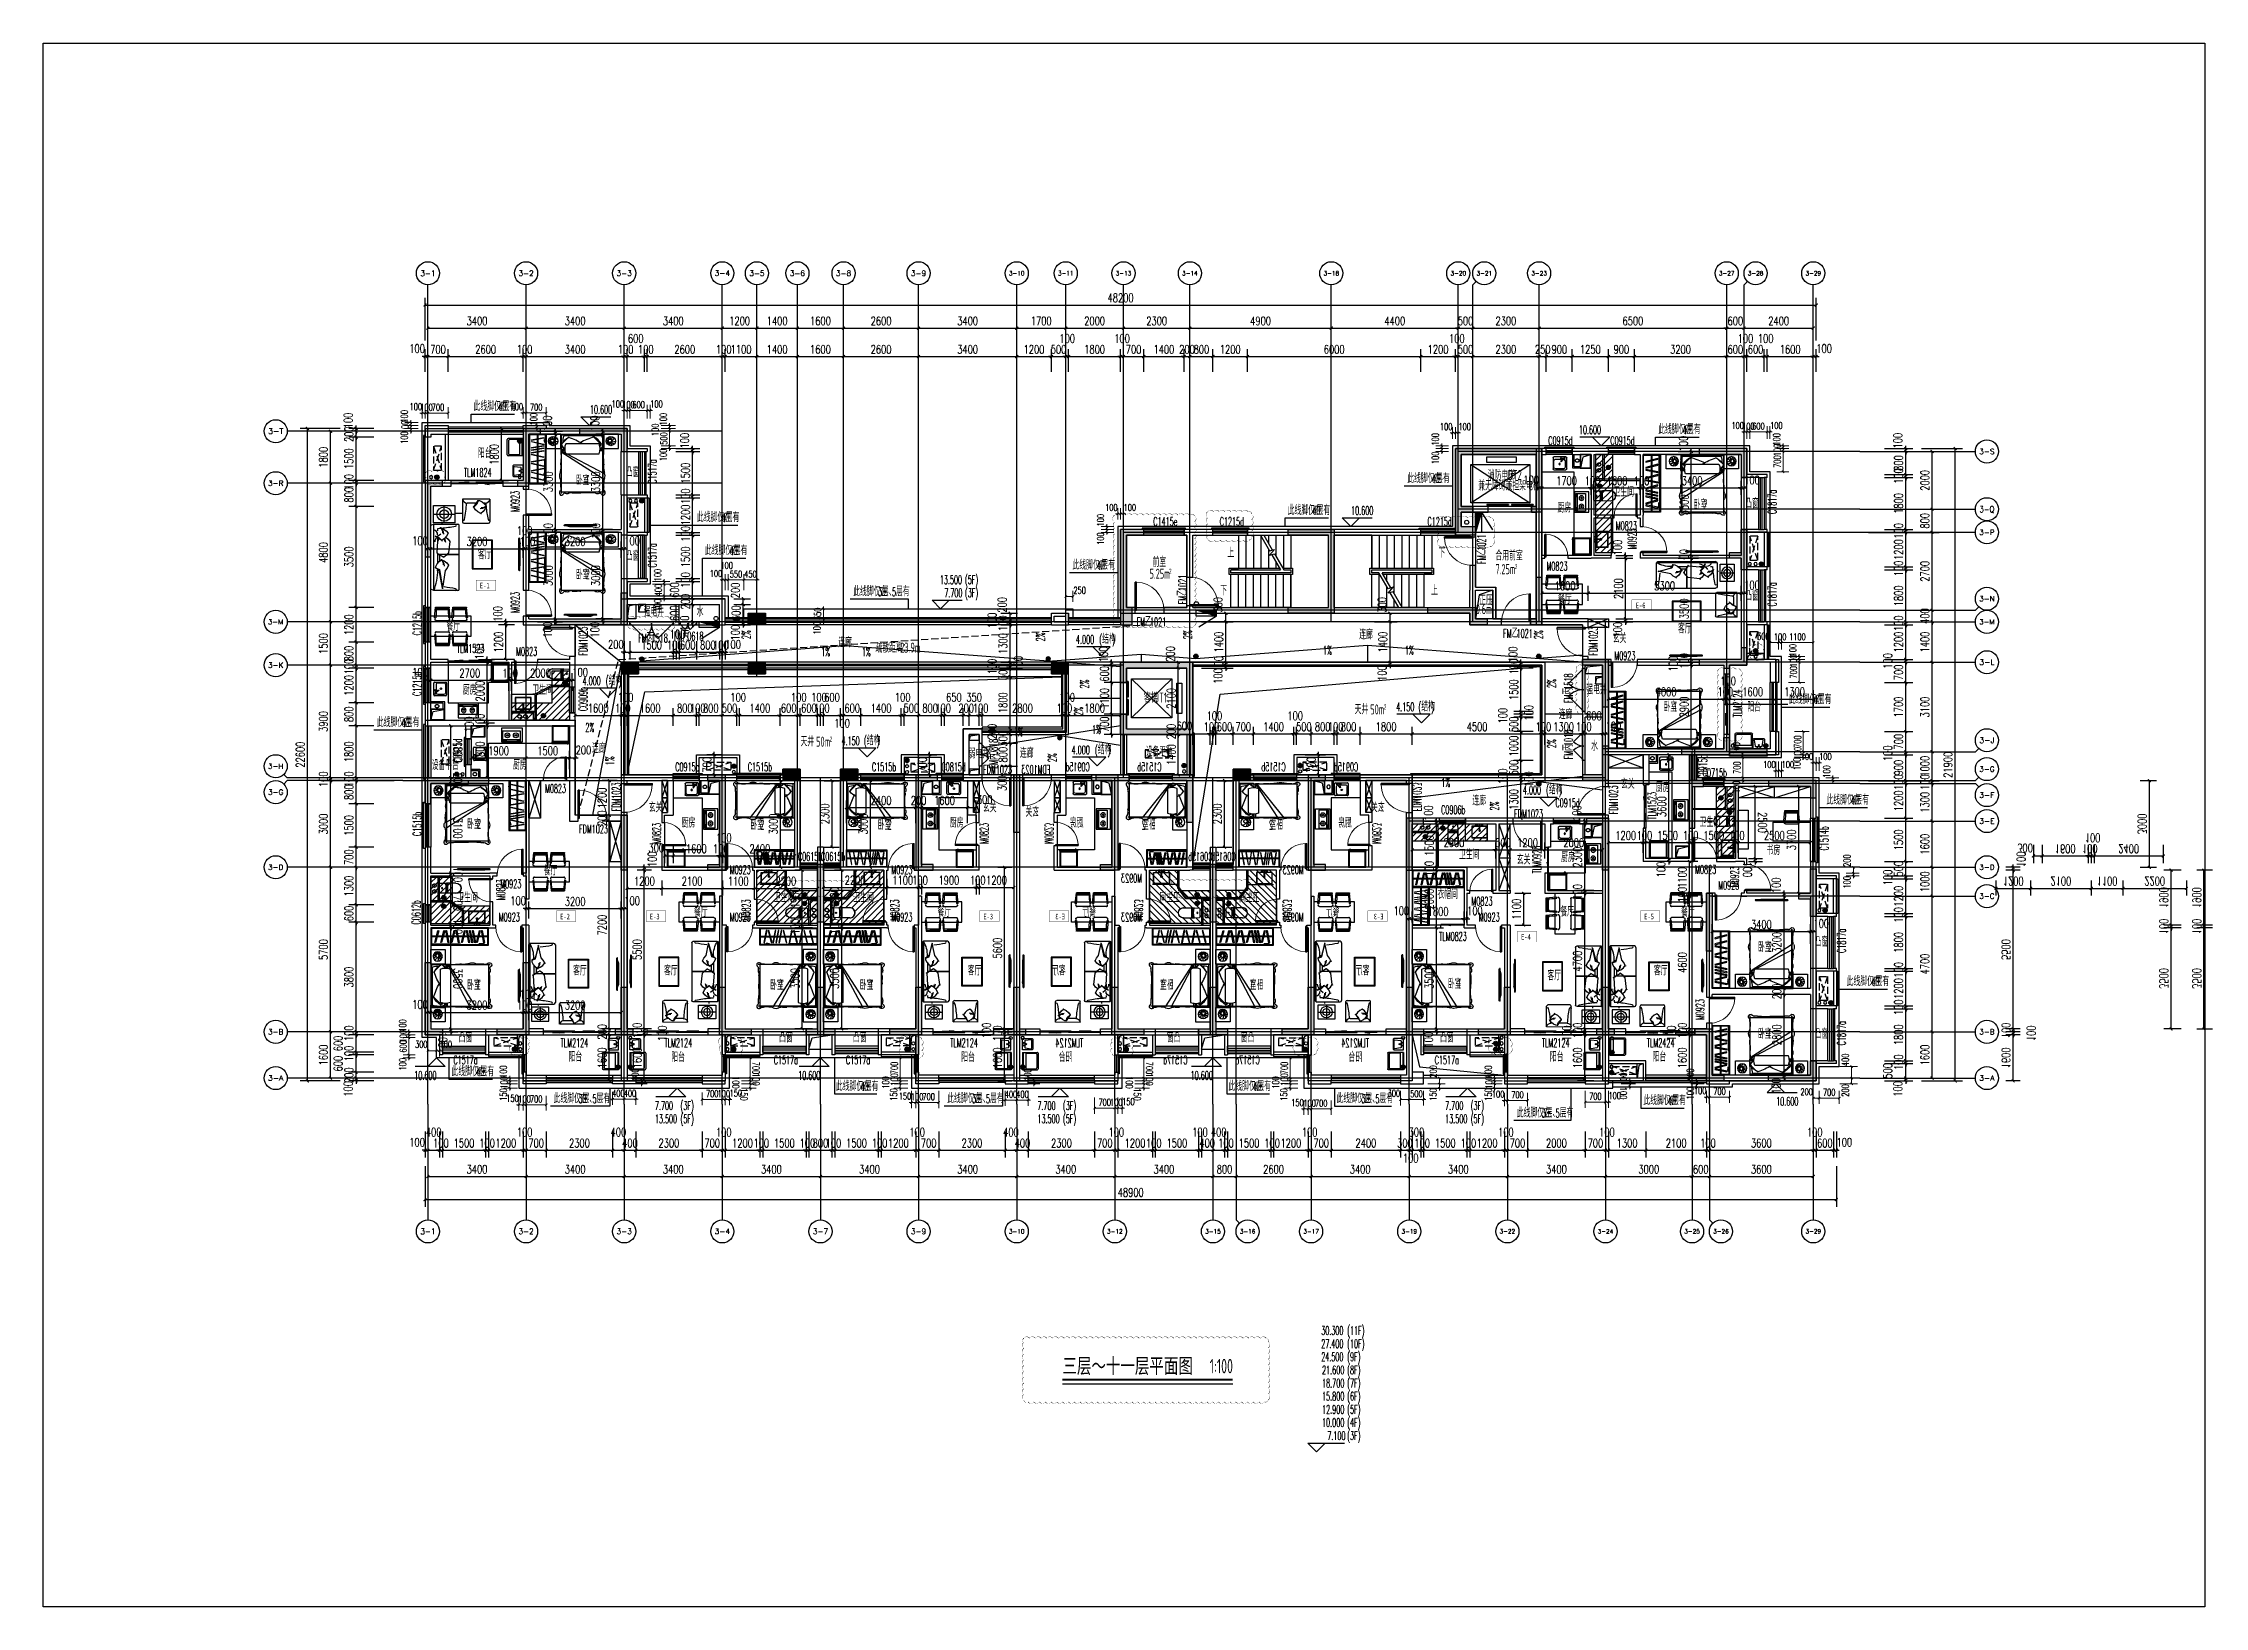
# Model space of a CAD drawing. Extents: x -129588 to 17450, y 1144 to 109436.
# Drawn here: x -57443 to 17450, y 55290 to 109436 of the extents above; entities that cross this region are included whole.
import ezdxf
from ezdxf.enums import TextEntityAlignment as Align

# ---------------------------------------------------------------- set-up
doc = ezdxf.new("R2010")
doc.units = 0
doc.header["$LTSCALE"] = 1000
doc.header["$MEASUREMENT"] = 0
doc.linetypes.add('DASH', pattern=[0.35, 0.25, -0.1])
doc.linetypes.add('PS', pattern=[3200, 1500, -200, 1500])
for name, color, linetype in [('-消防立管', 1, 'Continuous'), ('_S-YS(雨水管)', 3, 'Continuous'), ('_S-空调立管', 7, 'Continuous'), ('A-EVTR', 5, 'Continuous'), ('A-Lvtry', 5, 'Continuous'), ('A-外装饰线脚', 7, 'Continuous'), ('A-洞口', 105, 'Continuous'), ('A-烟气道', 105, 'Continuous'), ('A-疏散距离', 105, 'DASH'), ('A-看线', 105, 'Continuous'), ('A-空调室外机', 5, 'DASH'), ('A-第三道尺寸线', 105, 'Continuous'), ('A-线脚看线', 9, 'Continuous'), ('A-降板区域', 251, 'Continuous'), ('AE-FLOR', 151, 'Continuous'), ('AXIS', 3, 'Continuous'), ('AXIS_TEXT', 7, 'Continuous'), ('DIM_ELEV', 3, 'Continuous'), ('DIM_LEAD', 3, 'Continuous'), ('DIM_SYMB', 3, 'Continuous'), ('DOOR_FIRE', 4, 'Continuous'), ('DOOR_FIRE_TEXT', 7, 'Continuous'), ('DOTE', 16, 'Continuous'), ('LABEL_PM', 7, 'Continuous'), ('NL', 5, 'Continuous'), ('PS', 6, 'PS'), ('PUB_HATCH', 8, 'Continuous'), ('PUB_TEXT', 7, 'Continuous'), ('STAIR', 5, 'Continuous'), ('WALL', 2, 'Continuous'), ('WINDOW', 4, 'Continuous'), ('WINDOW_TEXT', 7, 'Continuous'), ('ys', 154, 'Continuous'), ('剪力墙', 6, 'Continuous'), ('商业', 2, 'Continuous'), ('户型标示', 7, 'Continuous'), ('栏杆', 142, 'Continuous')]:
    doc.layers.add(name, color=color, linetype=linetype)
for name, color, linetype, plot in [('_S-PS(排水管)', 255, 'Continuous', False), ('A-area(算全面积)', 21, 'Continuous', False), ('A-area(算半面积)', 23, 'Continuous', False), ('A-FUR', 8, 'Continuous', False), ('Q0408', 131, 'Continuous', False), ('Q0414', 92, 'Continuous', False), ('Q0420', 40, 'Continuous', False), ('Q0421', 6, 'Continuous', False), ('Q20160530修改', 20, 'Continuous', False)]:
    doc.layers.add(name, color=color, linetype=linetype, plot=plot)
doc.layers.add('A-第四道尺寸线(线脚尺寸)', color=105, linetype='Continuous', lineweight=5)
doc.styles.add('_TCH_AXIS', font='COMPLEX', dxfattribs={"bigfont": 'GBCBIG'})
doc.styles.add('_TCH_DIM', font='SIMPLEX.shx', dxfattribs={"width": 0.7, "bigfont": 'GBCBIG.shx'})
doc.styles.add('_TCH_DIM_T3', font='SIMPLEX.shx', dxfattribs={"width": 0.705882, "bigfont": 'GBCBIG.shx'})
doc.styles.add('_TCH_WINDOW', font='SIMPLEX.shx', dxfattribs={"width": 0.7, "height": 3.5, "bigfont": 'GBCBIG.shx'})
doc.styles.add('COMPLEX', font='COMPLEX')
doc.styles.get("Standard").update_dxf_attribs({"font": 'gbenor.shx', "width": 0.7, "bigfont": 'gbcbig.shx'})
doc.styles.add('黑体', font='simhei.ttf', dxfattribs={"width": 0.7})
doc.dimstyles.new('_TCH_ARCH&&100', dxfattribs={"dimtxt": 297.5, "dimasz": 100, "dimexe": 250, "dimexo": 300, "dimgap": 100, "dimtad": 1, "dimdec": 0, "dimzin": 0, "dimdsep": 46, "dimtxsty": '_TCH_DIM_T3', "dimblk": 'ARCHTICK', "dimcen": 0.09, "dimclrt": 7, "dimazin": 2, "dimtfac": 1, "dimtdec": 0, "dimtix": 1, "dimtmove": 2, "dimatfit": 3, "dimfxl": 0, "dimtolj": 1, "dimtzin": 0, "dimarcsym": 0})
doc.dimstyles.new('_TCH_ARCH&&80', dxfattribs={"dimtxt": 238, "dimasz": 80, "dimexe": 200, "dimexo": 240, "dimgap": 80, "dimtad": 1, "dimdec": 0, "dimzin": 0, "dimdsep": 46, "dimtxsty": '_TCH_DIM_T3', "dimblk": 'ARCHTICK', "dimcen": 0.09, "dimclrt": 7, "dimazin": 2, "dimtfac": 1, "dimtdec": 0, "dimtix": 1, "dimtmove": 2, "dimatfit": 3, "dimfxl": 0, "dimtolj": 1, "dimtzin": 0, "dimarcsym": 0})

msp = doc.modelspace()

# ---------------------------------------------------------------- texts
at = {"layer": 'A-疏散距离', "linetype": 'ByBlock', "width": 0.7}
for s, height, p in [('疏散距离：', 337.59, (-28609, 88330.5)), ('23.9m', 350, (-27748.9, 88330.5))]:
    msp.add_text(s, height=height, dxfattribs=at).set_placement(p)
at = {"layer": 'PUB_TEXT'}
for s, height, style, width, p in [('此线脚仅在', 337.59, '_TCH_DIM', 0.7, (-10182.3, 94203.2)), ('4', 297.5, '_TCH_DIM', 0.494118, (-9322.2, 94203.2)), ('层有', 337.59, '_TCH_DIM', 0.7, (-9182.2, 94203.2)), ('此线脚仅在', 337.59, '_TCH_DIM', 0.7, (-34792.7, 92855.9)), ('4', 297.5, '_TCH_DIM', 0.494118, (-33932.6, 92855.9)), ('层有', 337.59, '_TCH_DIM', 0.7, (-33792.6, 92855.9)), ('此线脚仅在', 337.59, '_TCH_DIM', 0.7, (-14323.8, 93100.6)), ('4', 297.5, '_TCH_DIM', 0.494118, (-13463.7, 93100.6)), ('层有', 337.59, '_TCH_DIM', 0.7, (-13323.7, 93100.6)), ('10.600', 297.5, '_TCH_DIM', 0.494118, (-12127.9, 93103.2)), ('此线脚仅在', 337.59, '_TCH_DIM', 0.7, (-34516.5, 91709.3)), ('4', 297.5, '_TCH_DIM', 0.494118, (-33656.4, 91709.3)), ('层有', 337.59, '_TCH_DIM', 0.7, (-33516.4, 91709.3)), ('此线脚仅在', 337.59, '_TCH_DIM', 0.7, (-21782.3, 91203.2)), ('4', 297.5, '_TCH_DIM', 0.494118, (-20922.2, 91203.2)), ('层有', 337.59, '_TCH_DIM', 0.7, (-20782.2, 91203.2)), ('此线脚仅在', 337.59, '_TCH_DIM', 0.7, (-29379.2, 90287.2)), ('层、', 337.59, '_TCH_DIM', 0.7, (-28379.1, 90287.2)), ('层有', 337.59, '_TCH_DIM', 0.7, (-27895, 90287.2)), ('13.500', 297.5, '_TCH_DIM', 0.494118, (-26377.9, 90708.2)), ('(5F)', 297.5, '_TCH_DIM', 0.494118, (-25505.9, 90708.2)), ('3', 297.5, '_TCH_DIM', 0.494118, (-28519.1, 90287.2)), ('5', 297.5, '_TCH_DIM', 0.494118, (-28035, 90287.2)), ('7.700', 297.5, '_TCH_DIM', 0.494118, (-26223.9, 90253.2)), ('(3F)', 297.5, '_TCH_DIM', 0.494118, (-25505.9, 90253.2)), ('1%', 297.5, '_TCH_DIM', 0.494118, (-30484.7, 88207.3)), ('1%', 297.5, '_TCH_DIM', 0.494118, (-29080.7, 88207.3)), ('1%', 297.5, '_TCH_DIM', 0.494118, (-13100.5, 88265.9)), ('1%', 297.5, '_TCH_DIM', 0.494118, (-10264.9, 88265.9)), ('1%', 297.5, '_TCH_DIM', 0.494118, (-23814.3, 85433.9)), ('1%', 297.5, '_TCH_DIM', 0.494118, (-21103.2, 85523.3)), ('3', 297.5, '_TCH_DIM', 0.494118, (-38897.8, 72730.4)), ('5', 297.5, '_TCH_DIM', 0.494118, (-38413.8, 72730.4)), ('7.700', 297.5, '_TCH_DIM', 0.494118, (-36249.4, 72493.2)), ('(3F)', 297.5, '_TCH_DIM', 0.494118, (-35362.7, 72493.2)), ('3', 297.5, '_TCH_DIM', 0.494118, (-25262.8, 72730.4)), ('5', 297.5, '_TCH_DIM', 0.494118, (-24778.7, 72730.4)), ('7.700', 297.5, '_TCH_DIM', 0.494118, (-22997.2, 72493.2)), ('(3F)', 297.5, '_TCH_DIM', 0.494118, (-22110.5, 72493.2)), ('3', 297.5, '_TCH_DIM', 0.494118, (-11772.5, 72730.4)), ('5', 297.5, '_TCH_DIM', 0.494118, (-11288.5, 72730.4)), ('7.700', 297.5, '_TCH_DIM', 0.494118, (-8871.1, 72493.2)), ('(3F)', 297.5, '_TCH_DIM', 0.494118, (-7984.4, 72493.2)), ('13.500', 297.5, '_TCH_DIM', 0.494118, (-36249.4, 72038.2)), ('(5F)', 297.5, '_TCH_DIM', 0.494118, (-35362.7, 72038.2)), ('13.500', 297.5, '_TCH_DIM', 0.494118, (-22997.2, 72038.2)), ('(5F)', 297.5, '_TCH_DIM', 0.494118, (-22110.5, 72038.2)), ('13.500', 297.5, '_TCH_DIM', 0.494118, (-8871.1, 72038.2)), ('(5F)', 297.5, '_TCH_DIM', 0.494118, (-7984.4, 72038.2)), ('此线脚仅在', 337.59, '_TCH_DIM', 0.7, (-6385, 72231.9)), ('3', 297.5, '_TCH_DIM', 0.494118, (-5524.9, 72231.9)), ('层、', 337.59, '_TCH_DIM', 0.7, (-5384.9, 72231.9)), ('5', 297.5, '_TCH_DIM', 0.494118, (-5040.9, 72231.9)), ('层有', 337.59, '_TCH_DIM', 0.7, (-4900.9, 72231.9)), ('30.300', 297.5, '_TCH_DIM', 0.494118, (-13162.3, 64705)), ('27.400', 297.5, '_TCH_DIM', 0.494118, (-13162.3, 64250)), ('(11F)', 297.5, '_TCH_DIM', 0.494118, (-12262.3, 64705)), ('(10F)', 297.5, '_TCH_DIM', 0.494118, (-12262.3, 64250)), ('三层～十一层平面图', 525.74, '黑体', 0.7, (-22128.8, 63373.3)), ('24.500', 297.5, '_TCH_DIM', 0.494118, (-13162.3, 63795)), ('(9F)', 297.5, '_TCH_DIM', 0.494118, (-12262.3, 63795)), ('(8F)', 297.5, '_TCH_DIM', 0.494118, (-12262.3, 63340)), ('21.600', 297.5, '_TCH_DIM', 0.494118, (-13134.3, 63340)), ('18.700', 297.5, '_TCH_DIM', 0.494118, (-13134.3, 62885)), ('(7F)', 297.5, '_TCH_DIM', 0.494118, (-12262.3, 62885)), ('15.800', 297.5, '_TCH_DIM', 0.494118, (-13134.3, 62430)), ('12.900', 297.5, '_TCH_DIM', 0.494118, (-13134.3, 61975)), ('(6F)', 297.5, '_TCH_DIM', 0.494118, (-12262.3, 62430)), ('(5F)', 297.5, '_TCH_DIM', 0.494118, (-12262.3, 61975)), ('10.000', 297.5, '_TCH_DIM', 0.494118, (-13134.3, 61520)), ('(4F)', 297.5, '_TCH_DIM', 0.494118, (-12262.3, 61520)), ('(3F)', 297.5, '_TCH_DIM', 0.494118, (-12262.3, 61065)), ('7.100', 297.5, '_TCH_DIM', 0.494118, (-12952.3, 61065))]:
    msp.add_text(s, height=height, dxfattribs=dict(at, style=style, width=width)).set_placement(p)
at = {"layer": 'PUB_TEXT', "style": '_TCH_DIM', "width": 0.494118}
for p in [(-32938.9, 88798.9), (-22741.7, 88720.2), (-17642.9, 88798.9), (-21218.2, 87087.8), (-21420.5, 86142.6)]:
    msp.add_text('2%', height=297.5, rotation=90, dxfattribs=at).set_placement(p)
at = {"layer": 'PUB_TEXT', "width": 0.7}
msp.add_text('1:100', height=500, dxfattribs=at).set_placement((-17025.9, 63373.3))

# ---------------------------------------------------------------- blocks, each defined once
blk = doc.blocks.new('zhouxianssceng0329')
at = {"layer": 'DOTE'}
for p, q in [((-44114, 132090), (-44114, 156469)), ((-40714, 132090), (-40714, 156469)), ((-37314, 132090), (-37314, 156469)), ((-33914, 132090), (-33914, 156469)), ((-32714, 146898), (-32714, 156469)), ((-31314, 140298), (-31314, 156469)), ((-29714, 140298), (-29714, 156469)), ((-27114, 132090), (-27114, 156469)), ((-23714, 132090), (-23714, 156469)), ((-22014, 143398), (-22014, 156469)), ((-20014, 143398), (-20014, 156469)), ((-17714, 143398), (-17714, 156469)), ((-12814, 148798), (-12814, 156469)), ((-8414, 151898), (-8414, 156469)), ((-7914, 148798), (-7914, 156469)), ((-5614, 148798), (-5614, 156469)), ((886, 144298), (886, 156469)), ((1486, 147398), (1486, 156469)), ((3886, 132090), (3886, 156469)), ((-33914, 155398), (-44989, 155398)), ((5501, 154698), (-8414, 154698)), ((-33914, 153598), (-44989, 153598)), ((5501, 152698), (-8414, 152698)), ((5501, 151898), (-20014, 151898)), ((5501, 149198), (-22014, 149198)), ((5501, 148798), (-44989, 148798)), ((-3314, 132090), (-3314, 148798)), ((-20014, 147298), (-44989, 147298)), ((5501, 147398), (-22014, 147398)), ((5501, 144298), (-3314, 144298)), ((-314, 132090), (-314, 144298)), ((-3314, 143398), (-44989, 143398)), ((5501, 143298), (-44989, 143298)), ((-30514, 132090), (-30514, 143398)), ((-20314, 132090), (-20314, 143398)), ((-16914, 132090), (-16914, 143398)), ((-16114, 132090), (-16114, 143398)), ((-13514, 132090), (-13514, 143398)), ((-10114, 132090), (-10114, 143398)), ((-6714, 132090), (-6714, 143398)), ((5501, 143198), (-3314, 143198)), ((5501, 141898), (-10114, 141898)), ((5501, 140298), (-44989, 140298)), ((286, 132090), (286, 140298)), ((5501, 139298), (286, 139298)), ((5501, 134598), (-44989, 134598)), ((5501, 132998), (-44989, 132998))]:
    blk.add_line(p, q, dxfattribs=at)
blk = doc.blocks.new('jgjlq030328')
at = {"layer": 'PUB_HATCH'}
for points in [[(-286535, 28812), (-286535, 29012), (-287135, 29012), (-287135, 27212), (-287335, 27212), (-287335, 27012), (-286935, 27012), (-286935, 28812)], [(-283535, 28212), (-283535, 29012), (-285185, 29012), (-285185, 28812), (-283735, 28812), (-283735, 28212)], [(-254335, 25312), (-254835, 25312), (-254835, 28312), (-251835, 28312), (-251835, 26112), (-252195, 26112), (-252195, 26312), (-252035, 26312), (-252035, 28112), (-254635, 28112), (-254635, 26312), (-254235, 26312), (-254235, 26112), (-254635, 26112), (-254635, 25612), (-254135, 25612), (-254135, 25312)], [(-244735, 27312), (-244735, 28312), (-246385, 28312), (-246385, 28112), (-244935, 28112), (-244935, 27312)], [(-289935, 27212), (-290535, 27212), (-290535, 24562), (-290335, 24562), (-290335, 27012), (-289935, 27012)], [(-266435, 22212), (-266035, 22212), (-266035, 22812), (-266235, 22812), (-266235, 25312), (-265635, 25312), (-265635, 25512), (-266435, 25512), (-266435, 22612)], [(-260635, 25512), (-259035, 25512), (-259035, 22612), (-260635, 22612), (-260635, 22812), (-259235, 22812), (-259235, 25312), (-260635, 25312)], [(-244735, 25512), (-244735, 24112), (-244935, 24112), (-244935, 24512), (-245335, 24512), (-245335, 24712), (-244935, 24712), (-244935, 25512)], [(-283535, 23312), (-283535, 22212), (-286035, 22212), (-286035, 22412), (-283735, 22412), (-283735, 23312)], [(-251835, 23862), (-251835, 22212), (-252235, 22212), (-252235, 22412), (-252035, 22412), (-252035, 23862)], [(-279335, 22612), (-278735, 22612), (-278735, 22212), (-279335, 22212)], [(-254335, 22212), (-254335, 22612), (-255785, 22612), (-255785, 22812), (-254135, 22812), (-254135, 22412), (-253735, 22412), (-253735, 22212)], [(-249535, 21012), (-249535, 20912), (-249535, 19362), (-249735, 19362), (-249735, 20812), (-250435, 20812), (-250435, 21012), (-249735, 21012)], [(-244735, 20812), (-244735, 21412), (-244935, 21412), (-244935, 21012), (-246385, 21012), (-246385, 20812), (-245535, 20812), (-245535, 20712), (-245335, 20712), (-245335, 20812)], [(-283735, 20512), (-283135, 20512), (-283135, 20912), (-283735, 20912)], [(-279335, 20512), (-278735, 20512), (-278735, 20912), (-279335, 20912)], [(-268835, 20512), (-268235, 20512), (-268235, 20912), (-268835, 20912)], [(-266435, 20212), (-266435, 20912), (-263935, 20912), (-263935, 18412), (-266435, 18412), (-266435, 19112), (-266235, 19112), (-266235, 18612), (-264135, 18612), (-264135, 20712), (-266235, 20712), (-266235, 20212)], [(-250435, 16812), (-249535, 16812), (-249535, 18012), (-249735, 18012), (-249735, 17012), (-250435, 17012)], [(-245335, 18312), (-245335, 17712), (-246985, 17712), (-246985, 17912), (-245535, 17912), (-245535, 18312)], [(-290535, 16012), (-290535, 16912), (-288335, 16912), (-288335, 16712), (-290335, 16712), (-290335, 16012)], [(-280735, 13912), (-280335, 13912), (-280335, 16812), (-280735, 16812), (-280735, 17012), (-280135, 17012), (-280135, 13712), (-280335, 13712), (-280735, 13712)], [(-278135, 16812), (-277535, 16812), (-277535, 17212), (-278135, 17212)], [(-276135, 17212), (-275535, 17212), (-275535, 16812), (-276135, 16812)], [(-272935, 13912), (-273335, 13912), (-273335, 16812), (-272785, 16812), (-272785, 17012), (-273535, 17012), (-273535, 13712), (-273335, 13712), (-272935, 13712)], [(-270135, 17012), (-269935, 17012), (-269935, 15012), (-270135, 15012), (-270135, 16812)], [(-267135, 13912), (-266735, 13912), (-266735, 16812), (-267285, 16812), (-267285, 17012), (-266535, 17012), (-266535, 13712), (-266735, 13712), (-267135, 13712)], [(-264635, 17012), (-263935, 17012), (-263935, 15362), (-264135, 15362), (-264135, 16812), (-264635, 16812)], [(-262535, 17212), (-261935, 17212), (-261935, 16812), (-262535, 16812)], [(-259335, 13912), (-259735, 13912), (-259735, 16812), (-259335, 16812), (-259335, 17012), (-259935, 17012), (-259935, 13712), (-259735, 13712), (-259335, 13712)], [(-246235, 16812), (-246735, 16812), (-246735, 15162), (-246535, 15162), (-246535, 16612), (-246235, 16612)], [(-242335, 16212), (-242335, 16812), (-243985, 16812), (-243985, 16612), (-242535, 16612), (-242535, 16212)], [(-283535, 13712), (-283735, 13712), (-283735, 15612), (-283535, 15612), (-283535, 13912)], [(-255935, 15512), (-256535, 15512), (-256535, 13712), (-256335, 13712), (-256335, 15312), (-255935, 15312)], [(-250285, 15512), (-249535, 15512), (-249535, 13712), (-249735, 13712), (-249735, 15312), (-250285, 15312)], [(-276935, 13912), (-276735, 13912), (-276735, 11912), (-276935, 11912), (-276935, 13712)], [(-263335, 13912), (-263135, 13912), (-263135, 11912), (-263335, 11912), (-263335, 13712)], [(-242335, 13762), (-242335, 12112), (-242535, 12112), (-242535, 12712), (-242935, 12712), (-242935, 12912), (-242535, 12912), (-242535, 13762)], [(-246135, 12912), (-245935, 12912), (-245935, 10912), (-246135, 10912), (-246135, 12712)], [(-289935, 8012), (-290535, 8012), (-290535, 10512), (-290335, 10512), (-290335, 8212), (-289935, 8212)], [(-287135, 10512), (-286935, 10512), (-286935, 8012), (-288035, 8012), (-288035, 8212), (-287135, 8212)], [(-283935, 8012), (-283935, 8212), (-283735, 8212), (-283735, 9662), (-283535, 9662), (-283535, 8212), (-283335, 8212), (-283335, 8012)], [(-280335, 9662), (-280135, 9662), (-280135, 8212), (-279235, 8212), (-279235, 8012), (-280335, 8012)], [(-277335, 8012), (-277335, 8212), (-276935, 8212), (-276935, 9662), (-276735, 9662), (-276735, 8212), (-276335, 8212), (-276335, 8012)], [(-273535, 8212), (-273535, 9662), (-273335, 9662), (-273335, 8012), (-274435, 8012), (-274435, 8212)], [(-270335, 8012), (-270335, 8212), (-270135, 8212), (-270135, 9662), (-269935, 9662), (-269935, 8212), (-269735, 8212), (-269735, 8012)], [(-266735, 9662), (-266535, 9662), (-266535, 8212), (-265635, 8212), (-265635, 8012), (-266735, 8012)], [(-263735, 8012), (-263735, 8212), (-263335, 8212), (-263335, 9662), (-263135, 9662), (-263135, 8212), (-262735, 8212), (-262735, 8012)], [(-259935, 8212), (-259935, 9662), (-259735, 9662), (-259735, 8012), (-260835, 8012), (-260835, 8212)], [(-256535, 9662), (-256335, 9662), (-256335, 8212), (-255935, 8212), (-255935, 8012), (-256535, 8012)], [(-253135, 8212), (-253135, 9662), (-252935, 9662), (-252935, 8012), (-254035, 8012), (-254035, 8212)], [(-249935, 8012), (-249935, 8212), (-249735, 8212), (-249735, 9662), (-249535, 9662), (-249535, 8212), (-249335, 8212), (-249335, 8012)], [(-245535, 6412), (-245935, 6412), (-246135, 6412), (-246135, 8012), (-246535, 8012), (-246535, 8212), (-245935, 8212), (-245935, 6612), (-245535, 6612)], [(-242335, 7112), (-242335, 6412), (-243985, 6412), (-243985, 6612), (-242535, 6612), (-242535, 7112)]]:
    blk.add_hatch(color=256, dxfattribs=at).paths.add_polyline_path(points)
at = {"layer": '剪力墙'}
for points in [[(-286535, 28812), (-286535, 29012), (-287135, 29012), (-287135, 27212), (-287335, 27212), (-287335, 27012), (-286935, 27012), (-286935, 28812)], [(-283535, 28212), (-283535, 29012), (-285185, 29012), (-285185, 28812), (-283735, 28812), (-283735, 28212)], [(-254335, 25312), (-254335, 25312), (-254835, 25312), (-254835, 28312), (-251835, 28312), (-251835, 26112), (-252195, 26112), (-252195, 26312), (-252035, 26312), (-252035, 28112), (-254635, 28112), (-254635, 26312), (-254235, 26312), (-254235, 26112), (-254635, 26112), (-254635, 25612), (-254135, 25612), (-254135, 25312), (-254135, 25312)], [(-244735, 27312), (-244735, 28312), (-246385, 28312), (-246385, 28112), (-244935, 28112), (-244935, 27312)], [(-289935, 27212), (-290535, 27212), (-290535, 24562), (-290335, 24562), (-290335, 27012), (-289935, 27012)], [(-266435, 22212), (-266035, 22212), (-266035, 22812), (-266235, 22812), (-266235, 25312), (-265635, 25312), (-265635, 25512), (-266435, 25512), (-266435, 22612)], [(-260635, 25512), (-259035, 25512), (-259035, 22612), (-260635, 22612), (-260635, 22812), (-259235, 22812), (-259235, 25312), (-260635, 25312)], [(-244735, 25512), (-244735, 24112), (-244935, 24112), (-244935, 24512), (-245335, 24512), (-245335, 24712), (-244935, 24712), (-244935, 25512)], [(-283535, 23312), (-283535, 22212), (-286035, 22212), (-286035, 22412), (-283735, 22412), (-283735, 23312)], [(-251835, 23862), (-251835, 22212), (-252235, 22212), (-252235, 22412), (-252035, 22412), (-252035, 23862)], [(-279335, 22612), (-278735, 22612), (-278735, 22212), (-279335, 22212)], [(-254335, 22212), (-254335, 22612), (-255785, 22612), (-255785, 22812), (-254135, 22812), (-254135, 22412), (-253735, 22412), (-253735, 22212)], [(-249535, 21012), (-249535, 20912), (-249535, 19362), (-249735, 19362), (-249735, 20812), (-250435, 20812), (-250435, 21012), (-249735, 21012)], [(-244735, 20812), (-244735, 21412), (-244935, 21412), (-244935, 21012), (-246385, 21012), (-246385, 20812), (-245535, 20812), (-245535, 20712), (-245335, 20712), (-245335, 20812)], [(-283735, 20512), (-283135, 20512), (-283135, 20912), (-283735, 20912)], [(-279335, 20512), (-278735, 20512), (-278735, 20912), (-279335, 20912)], [(-268835, 20512), (-268235, 20512), (-268235, 20912), (-268835, 20912)], [(-266435, 20212), (-266435, 20912), (-263935, 20912), (-263935, 18412), (-266435, 18412), (-266435, 19112), (-266235, 19112), (-266235, 18612), (-264135, 18612), (-264135, 20712), (-266235, 20712), (-266235, 20212)], [(-250435, 16812), (-249535, 16812), (-249535, 18012), (-249735, 18012), (-249735, 17012), (-250435, 17012)], [(-245335, 18312), (-245335, 17712), (-246985, 17712), (-246985, 17912), (-245535, 17912), (-245535, 18312)], [(-290535, 16012), (-290535, 16912), (-288335, 16912), (-288335, 16712), (-290335, 16712), (-290335, 16012)], [(-280735, 13912), (-280335, 13912), (-280335, 16812), (-280735, 16812), (-280735, 17012), (-280135, 17012), (-280135, 13712), (-280335, 13712), (-280735, 13712)], [(-278135, 16812), (-277535, 16812), (-277535, 17212), (-278135, 17212)], [(-276135, 17212), (-275535, 17212), (-275535, 16812), (-276135, 16812)], [(-272935, 13912), (-273335, 13912), (-273335, 16812), (-272785, 16812), (-272785, 17012), (-273535, 17012), (-273535, 13712), (-273335, 13712), (-272935, 13712)], [(-270135, 17012), (-269935, 17012), (-269935, 15012), (-270135, 15012), (-270135, 16812)], [(-267135, 13912), (-266735, 13912), (-266735, 16812), (-267285, 16812), (-267285, 17012), (-266535, 17012), (-266535, 13712), (-266735, 13712), (-267135, 13712)], [(-264635, 17012), (-263935, 17012), (-263935, 15362), (-264135, 15362), (-264135, 16812), (-264635, 16812)], [(-262535, 17212), (-261935, 17212), (-261935, 16812), (-262535, 16812)], [(-259335, 13912), (-259735, 13912), (-259735, 16812), (-259335, 16812), (-259335, 17012), (-259935, 17012), (-259935, 13712), (-259735, 13712), (-259335, 13712)], [(-246235, 16812), (-246735, 16812), (-246735, 15162), (-246535, 15162), (-246535, 16612), (-246235, 16612)], [(-242335, 16212), (-242335, 16812), (-243985, 16812), (-243985, 16612), (-242535, 16612), (-242535, 16212)], [(-283535, 13712), (-283735, 13712), (-283735, 15612), (-283535, 15612), (-283535, 13912)], [(-255935, 15512), (-256535, 15512), (-256535, 13712), (-256335, 13712), (-256335, 15312), (-255935, 15312)], [(-250285, 15512), (-249535, 15512), (-249535, 13712), (-249735, 13712), (-249735, 15312), (-250285, 15312)], [(-276935, 13912), (-276735, 13912), (-276735, 11912), (-276935, 11912), (-276935, 13712)], [(-263335, 13912), (-263135, 13912), (-263135, 11912), (-263335, 11912), (-263335, 13712)], [(-242335, 13762), (-242335, 12112), (-242535, 12112), (-242535, 12712), (-242935, 12712), (-242935, 12912), (-242535, 12912), (-242535, 13762)], [(-246135, 12912), (-245935, 12912), (-245935, 10912), (-246135, 10912), (-246135, 12712)], [(-289935, 8012), (-290535, 8012), (-290535, 10512), (-290335, 10512), (-290335, 8212), (-289935, 8212)], [(-287135, 10512), (-286935, 10512), (-286935, 8012), (-288035, 8012), (-288035, 8212), (-287135, 8212)], [(-280335, 9662), (-280135, 9662), (-280135, 8212), (-279235, 8212), (-279235, 8012), (-280335, 8012)], [(-273535, 8212), (-273535, 9662), (-273335, 9662), (-273335, 8012), (-274435, 8012), (-274435, 8212)], [(-266735, 9662), (-266535, 9662), (-266535, 8212), (-265635, 8212), (-265635, 8012), (-266735, 8012)], [(-259935, 8212), (-259935, 9662), (-259735, 9662), (-259735, 8012), (-260835, 8012), (-260835, 8212)], [(-256535, 9662), (-256335, 9662), (-256335, 8212), (-255935, 8212), (-255935, 8012), (-256535, 8012)], [(-253135, 8212), (-253135, 9662), (-252935, 9662), (-252935, 8012), (-254035, 8012), (-254035, 8212)], [(-245535, 6412), (-245935, 6412), (-246135, 6412), (-246135, 8012), (-246535, 8012), (-246535, 8212), (-245935, 8212), (-245935, 6612), (-245535, 6612)], [(-242335, 7112), (-242335, 6412), (-243985, 6412), (-243985, 6612), (-242535, 6612), (-242535, 7112)]]:
    blk.add_lwpolyline(points, close=True, dxfattribs=at)
for points in [[(-287135, 27012), (-287135, 27012)], [(-259035, 25312), (-259035, 25312)], [(-259035, 22812), (-259035, 22812)], [(-279135, 22212), (-279135, 22212)], [(-249735, 21012), (-249735, 21012)], [(-283535, 20512), (-283535, 20512)], [(-279135, 20512), (-279135, 20512)], [(-268635, 20512), (-268635, 20512)], [(-277935, 16812), (-277935, 16812)], [(-275935, 16812), (-275935, 16812)], [(-270135, 16812), (-270135, 16812)], [(-262335, 16812), (-262335, 16812)], [(-283535, 13912), (-283535, 13912)], [(-276935, 13712), (-276935, 13712)], [(-263335, 13712), (-263335, 13712)], [(-246135, 12712), (-246135, 12712)], [(-283935, 8012), (-283935, 8212), (-283735, 8212), (-283735, 9662), (-283535, 9662), (-283535, 8212), (-283335, 8212), (-283335, 8012), (-283935, 8012), (-283535, 8012)], [(-277335, 8012), (-277335, 8212), (-276935, 8212), (-276935, 9662), (-276735, 9662), (-276735, 8212), (-276335, 8212), (-276335, 8012), (-277335, 8012), (-276735, 8012)], [(-270335, 8012), (-270335, 8212), (-270135, 8212), (-270135, 9662), (-269935, 9662), (-269935, 8212), (-269735, 8212), (-269735, 8012), (-270335, 8012), (-269935, 8012)], [(-263735, 8012), (-263735, 8212), (-263335, 8212), (-263335, 9662), (-263135, 9662), (-263135, 8212), (-262735, 8212), (-262735, 8012), (-263735, 8012), (-263135, 8012)], [(-249935, 8012), (-249935, 8212), (-249735, 8212), (-249735, 9662), (-249535, 9662), (-249535, 8212), (-249335, 8212), (-249335, 8012), (-249935, 8012), (-249535, 8012)], [(-286935, 8212), (-286935, 8212)], [(-280335, 8212), (-280335, 8212)], [(-273335, 8212), (-273335, 8212)], [(-266735, 8212), (-266735, 8212)], [(-259735, 8212), (-259735, 8212)], [(-256535, 8212), (-256535, 8212)], [(-252935, 8212), (-252935, 8212)]]:
    blk.add_lwpolyline(points, dxfattribs=at)
blk = doc.blocks.new('ktswaj')
at = {"linetype": 'DASH'}
blk.add_lwpolyline([(15990, 179083), (15990, 178253), (16268, 178253), (16268, 179083)], close=True, dxfattribs=at)
for points in [[(15990, 179083), (16268, 178253)], [(15990, 178253), (16268, 179083)]]:
    blk.add_lwpolyline(points, dxfattribs=at)
blk = doc.blocks.new('zt1')
at = {"layer": 'A-Lvtry', "linetype": 'Continuous'}
for p, q in [((-700, 0), (0, 0)), ((-700, -500), (-700, 0)), ((0, 0), (0, -500)), ((0, -500), (-700, -500))]:
    blk.add_line(p, q, dxfattribs=at)
at = {"layer": 'A-Lvtry'}
for p, q in [((-673, -113), (-673, -456)), ((-51, -113), (-673, -113)), ((-673, -400), (-51, -400)), ((-673, -456), (-51, -456)), ((-641, -422), (-641, -434)), ((-566, -432), (-630, -432)), ((-630, -432), (-630, -448)), ((-630, -448), (-566, -448)), ((-566, -448), (-566, -432)), ((-549, -423), (-549, -434)), ((-168, -422), (-168, -434)), ((-157, -432), (-157, -448)), ((-93, -432), (-157, -432)), ((-157, -448), (-93, -448)), ((-93, -448), (-93, -432)), ((-76, -423), (-76, -434)), ((-51, -456), (-51, -113))]:
    blk.add_line(p, q, dxfattribs=at)
for points in [[(-549, -423, 0.259034), (-551, -420, 0.076276), (-563, -415, 0.036515), (-576, -412, 0.026615), (-595, -411, 0.026615), (-614, -412, 0.036515), (-627, -415, 0.076276), (-639, -420, 0.259034), (-641, -423, 0.078462), (-641, -424, 0.056762)], [(-549, -434, 0.259034), (-551, -430, 0.076276), (-563, -425, 0.036515), (-576, -423, 0.026615), (-595, -422, 0.026615), (-614, -423, 0.036515), (-627, -425, 0.076276), (-639, -430, 0.259034), (-641, -434, 0.259034), (-639, -437, 0.056762), (-630, -441, 0.036515)], [(-566, -443, 0.008736), (-563, -442, 0.076276), (-551, -437, 0.259034), (-549, -434, 0.259034)], [(-76, -423, 0.259034), (-78, -420, 0.076276), (-90, -415, 0.036515), (-103, -412, 0.026615), (-122, -411, 0.026615), (-141, -412, 0.036515), (-154, -415, 0.076276), (-166, -420, 0.259034), (-168, -423, 0.078462), (-168, -424, 0.056762)], [(-76, -434, 0.259034), (-78, -430, 0.076276), (-90, -425, 0.036515), (-103, -423, 0.026615), (-122, -422, 0.026615), (-141, -423, 0.036515), (-154, -425, 0.076276), (-166, -430, 0.259034), (-168, -434, 0.259034), (-166, -437, 0.056762), (-157, -441, 0.036515)], [(-93, -443, 0.008736), (-90, -442, 0.076276), (-78, -437, 0.259034), (-76, -434, 0.259034)]]:
    blk.add_lwpolyline(points, format="xyb", dxfattribs=at)
at = {"layer": 'A-Lvtry', "linetype": 'Continuous'}
for centre, radius in [((-508, -259), 82.5), ((-508, -259), 31.6), ((-216, -259), 82.5), ((-216, -259), 31.6)]:
    blk.add_circle(centre, radius, dxfattribs=at)
at = {"layer": 'A-Lvtry', "width": 0.8, "flags": 9}
for tag in ['YSIZE', 'XSIZE']:
    blk.add_attdef(tag, (-350, 0), '', height=0.5, dxfattribs=at)
blk = doc.blocks.new('t4')
at = {"layer": 'A-Lvtry'}
for p, q in [((3876515, 2551820), (3876515, 2552229)), ((3876545, 2552260), (3876931, 2552260)), ((3876545, 2552145), (3876545, 2551880)), ((3876931, 2551789), (3876545, 2551789)), ((3876820, 2552206), (3876606, 2552206)), ((3876606, 2551820), (3876820, 2551820)), ((3876790, 2552072), (3876875, 2552142)), ((3876800, 2552055), (3876790, 2552072)), ((3876903, 2552093), (3876800, 2552055)), ((3876881, 2551880), (3876881, 2552085)), ((3876914, 2552122), (3876906, 2552136)), ((3876962, 2552229), (3876962, 2551820))]:
    blk.add_line(p, q, dxfattribs=at)
for centre, major_axis, start_param, end_param in [((3876545, 2552229), (-21.6, 21.6), -0.785398, 0.785398), ((3876545, 2551820), (21.6, 21.6), 2.356194, 3.926991), ((3876606, 2552145), (-43.1, 43.1), -0.785398, 0.785398), ((3876606, 2551880), (-43.1, 43.1), 0.785398, 2.356194), ((3876713, 2552013), (18, 18), 6.283185283897186, 12.56637059107677), ((3876820, 2552145), (43.1, 43.1), 5.497787, 7.068583), ((3876820, 2551880), (-43.1, 43.1), 2.356194, 3.926991), ((3876888, 2552126), (14.4, 14.4), 6.021386, 7.757331), ((3876911, 2552185), (-14.4, 14.4), 4.712389, 10.995574), ((3876911, 2552063), (14.4, 14.4), 6.283185283893945, 12.56637059107353), ((3876896, 2552112), (-14.4, 14.4), 2.714645, 4.45059), ((3876931, 2552229), (-21.6, 21.6), 3.926991, 5.497787), ((3876931, 2551820), (-21.6, 21.6), 2.356194, 3.926991)]:
    blk.add_ellipse(centre, major_axis=major_axis, ratio=1, start_param=start_param, end_param=end_param, dxfattribs=at)
blk = doc.blocks.new('BX1')
at = {"layer": 'A-Lvtry'}
for p, q in [((-560, 8), (-608, 8)), ((-608, 8), (-608, -608)), ((-560, -608), (-560, 8)), ((0, 0), (-560, 0)), ((0, -600), (0, 0)), ((-631, -564), (-631, -520)), ((-631, -520), (-608, -520)), ((-608, -564), (-631, -564)), ((-608, -520), (-608, -564)), ((-608, -608), (-560, -608)), ((-560, 0), (-560, -600)), ((-560, -600), (0, -600)), ((-24, -24), (-536, -24)), ((-536, -24), (-536, -576)), ((-536, -576), (-24, -576)), ((-24, -576), (-24, -24))]:
    blk.add_line(p, q, dxfattribs=at)
blk = doc.blocks.new('A$C12CE3BE6')
at = {"ltscale": 10}
for p, q in [((220, 412), (160, 412)), ((160, 412), (160, 405)), ((220, 405), (160, 405)), ((180, 469), (200, 469)), ((180, 412), (180, 435)), ((182, 422), (182, 442)), ((197, 442), (182, 442)), ((197, 422), (182, 422)), ((184, 442), (184, 469)), ((187, 412), (187, 422)), ((193, 412), (193, 422)), ((195, 442), (195, 469)), ((197, 422), (197, 442)), ((200, 412), (200, 435)), ((220, 405), (220, 412)), ((285, 469), (265, 469)), ((265, 260), (265, 435)), ((285, 260), (285, 435)), ((330, 412), (390, 412)), ((330, 405), (330, 412)), ((330, 405), (390, 405)), ((370, 469), (350, 469)), ((350, 412), (350, 435)), ((352, 422), (352, 442)), ((352, 442), (367, 442)), ((352, 422), (367, 422)), ((354, 442), (354, 469)), ((357, 412), (357, 422)), ((363, 412), (363, 422)), ((365, 442), (365, 469)), ((367, 422), (367, 442)), ((370, 412), (370, 435)), ((390, 412), (390, 405))]:
    blk.add_line(p, q, dxfattribs=at)
for p, q in [((261, 236), (289, 264)), ((261, 264), (289, 236))]:
    blk.add_line(p, q)
for points in [[(0, 0), (0, 400), (550, 400), (550, 0)], [(10, 10), (10, 390), (540, 390), (540, 10)]]:
    blk.add_lwpolyline(points, close=True)
for points in [[(200, 435), (200, 469), (215, 469), (215, 475), (165, 475), (165, 469), (180, 469), (180, 435)], [(285, 435), (285, 469), (300, 469), (300, 475), (250, 475), (250, 469), (265, 469), (265, 435)], [(370, 435), (370, 469), (385, 469), (385, 475), (335, 475), (335, 469), (350, 469), (350, 435)]]:
    blk.add_lwpolyline(points, dxfattribs=at)
for centre in [(190, 409), (360, 409)]:
    blk.add_circle(centre, 3.5, dxfattribs=at)
for radius in [29.1, 20]:
    blk.add_circle((275, 250), radius)
blk.add_arc((275, 260), 10, 180, 0, dxfattribs=at)
blk = doc.blocks.new('A$C2EEA3612')
at = {"linetype": 'Continuous'}
for p, q in [((-180, 570), (-173, 300)), ((-175, 570), (-168, 300)), ((-173, 300), (-171, 240)), ((-172, 255), (172, 255)), ((-171, 240), (-169, 187)), ((-169, 187), (-166, 19)), ((-163, 295), (163, 295)), ((-163, 290), (163, 290)), ((-146, 0), (146, 0)), ((169, 187), (166, 19)), ((175, 570), (168, 300)), ((171, 240), (169, 187)), ((173, 300), (171, 240)), ((180, 570), (173, 300))]:
    blk.add_line(p, q, dxfattribs=at)
for radius in [20, 15]:
    blk.add_circle((0, 90), radius, dxfattribs=at)
for centre, radius, start, end in [((0, 570), 180, 0, 180), ((0, 570), 175, 0, 180), ((-163, 300), 10, 181.7534, 270), ((-149, 187), 20, 99.85566, 181.7534), ((-163, 300), 5, 181.7534, 270), ((-146, 20), 20, 181.7534, 270), ((0, -673), 893, 80.14434, 99.85566), ((146, 20), 20, 270, 358.2466), ((149, 187), 20, 358.2466, 80.14434), ((163, 300), 5, 270, 358.2466), ((163, 300), 10, 270, 358.2466)]:
    blk.add_arc(centre, radius, start, end, dxfattribs=at)
blk = doc.blocks.new('g3wr')
at = {"color": 251}
blk.add_wipeout([(92376, 176270), (92376, 176416), (92376, 176562), (92382, 176575), (92396, 176582), (92459, 176583), (92576, 176581), (92666, 176589), (92736, 176588), (92946, 176596), (92946, 176591), (93057, 176558), (93057, 176558), (93126, 176416), (93076, 176298), (92946, 176236), (92831, 176244), (92676, 176243), (92576, 176251), (92396, 176250)], dxfattribs=at)
at = {"xscale": -1, "rotation": 270}
blk.add_blockref('A$C2EEA3612', (92376, 176416), dxfattribs=at)
blk = doc.blocks.new('床-次')
for p, q in [((0, 1250), (-500, 1250)), ((-500, 1250), (-500, 750)), ((-500, 750), (0, 750)), ((-282, 1064), (-395, 976)), ((-265, 1087), (-391, 1062)), ((-251, 1095), (-351, 1126)), ((-288, 1032), (-341, 888)), ((-230, 1100), (-298, 1161)), ((-280, 1009), (-244, 852)), ((-254, 985), (-140, 886)), ((-211, 1097), (-247, 1171)), ((-213, 982), (-86, 965)), ((-179, 1074), (-190, 1164)), ((-185, 997), (-86, 1057)), ((-168, 1033), (-134, 1132)), ((-40, -750), (-40, 750)), ((-40, 750), (0, 750)), ((0, 750), (0, 1250)), ((0, 750), (0, -750)), ((-40, 738), (-2054, 738)), ((-40, 738), (-2054, 738)), ((-2000, 738), (-2000, -801)), ((-608, 738), (-1552, -732)), ((-575, 738), (-1364, -758)), ((-678, 577), (-678, -578)), ((-571, 738), (-571, 606)), ((-520, 738), (-520, 615)), ((-336, -578), (-336, 577)), ((-63, -676), (-63, 641)), ((-40, -712), (-2054, -712)), ((-40, -715), (-2054, -715)), ((-571, -591), (-571, -758)), ((-520, -600), (-520, -758)), ((-473, -611), (-473, -676)), ((0, -750), (-500, -750)), ((-500, -750), (-500, -1250)), ((-500, -1250), (0, -1250)), ((-282, -936), (-395, -1024)), ((-265, -913), (-391, -938)), ((-251, -905), (-351, -874)), ((-288, -968), (-341, -1112)), ((-230, -900), (-298, -839)), ((-280, -991), (-244, -1148)), ((-254, -1015), (-140, -1114)), ((-211, -903), (-247, -829)), ((-213, -1018), (-86, -1035)), ((-179, -926), (-190, -836)), ((-185, -1003), (-86, -943)), ((-168, -967), (-134, -868)), ((0, -750), (-40, -750)), ((0, -1250), (0, -750))]:
    blk.add_line(p, q)
for centre, radius in [((-239, 1012), 160), ((-228, 1040), 60), ((-239, -988), 160), ((-228, -960), 60)]:
    blk.add_circle(centre, radius)
for centre, radius, start, end in [((-2051, 726), 61.8, 114.65516, 197.05817), ((-2025, 689), 106, 45.78413, 118.72126), ((-1951, 749), 16, 93.39574, 183.44183), ((-1636, 955), 209, 267.15615, 297.45765), ((-1447, 581), 210, 87.96316, 116.12762), ((-1431, 599), 192, 63.04698, 92.64916), ((-1226, 1105), 355, 250.60635, 272.32801), ((-1221, -1525), 2276, 85.96877, 89.74947), ((-1983, 764), 138, 203.70607, 231.95597), ((-2098, 610), 53.6, 340.23108, 55.86441), ((-1820, 531), 236, 164.99871, 197.18078), ((-2003, 452), 43.4, 129.07345, 167.94605), ((5743, 272), 7776, 179.44258, 181.07566), ((-1220, 79), 813, 176.67233, 181.72422), ((-2962, 430), 934, 354.95264, 3.41649), ((-9950, -200), 7922, 358.6733, 1.8401), ((-1966, -467), 1215, 83.96781, 90.04075), ((-1770, 1900), 1160, 266.64954, 276.11997), ((-909, 2045), 1309, 263.33019, 272.35813), ((-778, -774), 1513, 87.0776, 92.9224), ((-656, 1541), 806, 266.782, 275.59148), ((-507, 162), 449, 67.62117, 112.37883), ((-481, 164), 584, 86.03666, 99.53314), ((-58, 47), 749, 113.83469, 131.46224), ((532, -530), 1549, 124.57489, 131.88808), ((-775, -20652), 21401, 88.49238, 89.10433), ((-1547, -637), 1811, 37.31306, 49.42063), ((-690, 186), 638, 26.40883, 59.00025), ((-2186, 1137), 2172, 328.3558, 342.10444), ((-268, 143), 539, 67.62117, 92.10241), ((-7673, -3224), 8088, 20.45865, 24.04845), ((-160, -2198), 2940, 87.66163, 91.01156), ((-2051, -723), 61.8, 162.94183, 245.34484), ((-1983, -761), 138, 128.04403, 156.29393), ((-2098, -607), 53.6, 304.13559, 19.76892), ((-1820, -528), 236, 162.81922, 195.00129), ((-2329, -362), 300, 341.30518, 356.04213), ((-1966, 470), 1215, 269.95925, 276.03219), ((-1951, -746), 16, 176.55817, 266.60426), ((-1770, -1897), 1160, 83.88003, 93.35046), ((-1636, -952), 209, 62.54235, 92.84385), ((-1226, -1102), 355, 87.67199, 109.39365), ((-1221, 1528), 2276, 270.25053, 274.03123), ((-909, -2042), 1309, 87.64187, 96.66981), ((-778, 777), 1513, 267.0776, 272.9224), ((-656, -1538), 806, 84.40852, 93.218), ((-507, -163), 449, 247.62117, 292.37883), ((-481, -161), 584, 260.46686, 273.96334), ((-268, -177), 539, 247.62117, 292.37883), ((-775, 20655), 21401, 270.89567, 271.50762), ((-35, 25), 749, 237.46377, 246.16531), ((555, 626), 1549, 231.63721, 235.42511), ((-1524, 733), 1811, 309.96455, 322.68694), ((-667, -114), 638, 300.99975, 333.59117), ((-160, 2201), 2940, 268.98844, 272.33837), ((-2025, -686), 106, 241.27874, 314.21587), ((-1447, -578), 210, 243.87238, 272.03684), ((-1431, -596), 192, 267.35084, 296.95302)]:
    blk.add_arc(centre, radius, start, end)
at = {"text_generation_flag": 4, "width": 0.8, "flags": 9}
for tag, p in [('XSIZE', (-239, 1012)), ('YSIZE', (-239, 1012)), ('XSIZE', (-239, -988)), ('YSIZE', (-239, -988))]:
    blk.add_attdef(tag, p, '', height=0.5, rotation=180, dxfattribs=at)
blk = doc.blocks.new('u5g')
at = {"color": 8, "linetype": 'DASH', "ltscale": 20}
for p, q in [((10503, 151826), (10513, 151826)), ((10513, 151826), (10513, 151776)), ((12178, 151814), (10513, 151814)), ((12188, 151826), (12178, 151826)), ((12178, 151826), (12178, 151776)), ((10503, 151776), (10513, 151776)), ((12178, 151789), (10513, 151789)), ((12188, 151776), (12178, 151776))]:
    blk.add_line(p, q, dxfattribs=at)
at = {"color": 8, "ltscale": 20}
for p, q in [((10608, 151503), (10773, 151503)), ((10773, 151503), (10678, 151485)), ((10678, 151485), (10678, 151503)), ((11918, 151531), (12013, 151550)), ((12083, 151531), (11918, 151531)), ((12013, 151550), (12013, 151531))]:
    blk.add_line(p, q, dxfattribs=at)
at = {"linetype": 'DASH', "ltscale": 20}
for points in [[(12208, 152126), (10483, 152126), (10483, 151476), (12208, 151476)], [(10503, 151531), (11355, 151531), (11355, 151511), (10503, 151511)], [(11335, 151511), (12188, 151511), (12188, 151491), (11335, 151491)]]:
    blk.add_lwpolyline(points, close=True, dxfattribs=at)
blk.add_lwpolyline([(12188, 151476), (12188, 152106), (10503, 152106), (10503, 151476)], dxfattribs=at)
at = {"color": 8, "linetype": 'DASH', "ltscale": 20}
for points in [[(10603, 151579), (10697, 152027), (10720, 152022), (10626, 151574)], [(10780, 151579), (10874, 152027), (10897, 152022), (10803, 151574)], [(11001, 151572), (10931, 152024), (10954, 152028), (11025, 151576)], [(11087, 151579), (11181, 152027), (11204, 152022), (11110, 151574)], [(11310, 151572), (11240, 152024), (11263, 152028), (11334, 151576)], [(11397, 151579), (11490, 152027), (11513, 152022), (11420, 151574)], [(11618, 151572), (11547, 152024), (11570, 152028), (11641, 151576)], [(11711, 151572), (11640, 152024), (11663, 152028), (11734, 151576)], [(11797, 151572), (11726, 152024), (11749, 152028), (11820, 151576)], [(11843, 151579), (11936, 152027), (11959, 152022), (11866, 151574)], [(12064, 151572), (11993, 152024), (12016, 152028), (12087, 151576)]]:
    blk.add_lwpolyline(points, close=True, dxfattribs=at)
blk = doc.blocks.new('32Y54')
at = {"linetype": 'DASH', "ltscale": 20}
for p, q in [((-6927, 151563), (-6927, 152666)), ((-6911, 152666), (-6927, 152666)), ((-6911, 151548), (-6911, 152683)), ((-6911, 151548), (-6911, 152683)), ((-6896, 152683), (-6911, 152683)), ((-6896, 151548), (-6896, 152683)), ((-6896, 152590), (-6869, 152491)), ((-6869, 152491), (-6869, 151747)), ((-6896, 151548), (-6911, 151548)), ((-6896, 151649), (-6869, 151747))]:
    blk.add_line(p, q, dxfattribs=at)
at = {"linetype": 'ByBlock', "ltscale": 20}
blk.add_line((-6911, 151563), (-6927, 151563), dxfattribs=at)
blk = doc.blocks.new('ketjiaju')
for p, q in [((38055, 179081), (38055, 178301)), ((39005, 179081), (38056, 179088)), ((39005, 179081), (39005, 178301)), ((37044, 178567), (37794, 178567)), ((37419, 178267), (37419, 178867)), ((38105, 178251), (38955, 178251)), ((38220, 178951), (38538, 178951)), ((38779, 178951), (38840, 178951)), ((37064, 178217), (36957, 178167)), ((37057, 175918), (37057, 178217)), ((37064, 178217), (37894, 178217)), ((37194, 177992), (37194, 178052)), ((37194, 177601), (37194, 177751)), ((37944, 175967), (37944, 178167)), ((37194, 176861), (37194, 177209)), ((37944, 177167), (37194, 177167)), ((37194, 177167), (37250, 177167)), ((37274, 176945), (37274, 177151)), ((37524, 177167), (37944, 177167)), ((37194, 176617), (37194, 176657)), ((37057, 175918), (36957, 175968)), ((37894, 175917), (37064, 175917))]:
    blk.add_line(p, q)
for points in [[(38595, 179041), (38547, 178909), (38443, 178803), (38520, 178921), (38595, 179041)], [(38595, 179041), (38649, 179033), (38737, 178986), (38814, 178922), (38876, 178843)], [(37351, 178217), (37351, 178267)], [(38055, 178587), (37794, 178587)], [(38443, 178803), (38421, 178797)], [(38443, 178803), (38423, 178814)], [(38688, 178591), (38590, 178641), (38507, 178713), (38443, 178803)], [(38876, 178843), (38814, 178791), (38742, 178757), (38662, 178743)], [(38876, 178843), (38837, 178743), (38773, 178657), (38688, 178591), (38701, 178572)], [(38688, 178591), (38711, 178585)], [(38876, 178843), (38825, 178803), (38763, 178782), (38698, 178782)], [(38876, 178843), (38899, 178837)], [(38876, 178843), (38889, 178825)], [(37104, 177607), (37112, 177662), (37158, 177749), (37222, 177826), (37301, 177888)], [(37104, 177807), (37235, 177759), (37342, 177656), (37224, 177732), (37104, 177807)], [(37172, 177226), (37201, 177627), (37250, 177715)], [(37301, 178088), (37307, 178111)], [(37301, 178088), (37320, 178102)], [(37301, 178088), (37353, 178027), (37387, 177954), (37401, 177874)], [(37301, 178088), (37342, 178037), (37363, 177975), (37362, 177910)], [(37301, 178088), (37401, 178049), (37488, 177985), (37554, 177900), (37572, 177913)], [(37342, 177656), (37331, 177635)], [(37554, 177900), (37503, 177802), (37431, 177720), (37342, 177656)], [(37342, 177656), (37347, 177633)], [(37621, 177618), (37571, 177221), (37499, 177139), (37410, 177075)], [(37426, 177715), (37431, 177629)], [(37434, 177723), (37469, 177593)], [(37474, 177765), (37558, 177702), (37621, 177618)], [(37554, 177900), (37560, 177923)], [(37621, 177618), (37628, 177642)], [(37621, 177618), (37640, 177632)], [(37124, 176701), (37132, 176756), (37179, 176843), (37243, 176920), (37321, 176982)], [(37172, 177226), (37149, 177222)], [(37172, 177226), (37156, 177208)], [(37321, 176982), (37328, 177005)], [(37321, 176982), (37340, 176995)], [(37321, 176982), (37374, 176921), (37408, 176848), (37421, 176768)], [(37321, 176982), (37362, 176931), (37383, 176869), (37383, 176804)], [(37321, 176982), (37421, 176943), (37508, 176879), (37574, 176794), (37593, 176807)], [(37574, 176794), (37523, 176696), (37451, 176614), (37362, 176000)], [(37410, 177075), (37399, 177054)], [(37574, 176794), (37580, 176817)], [(37124, 176701), (37256, 176653), (37362, 176000), (37244, 176626), (37124, 176701)], [(37362, 176000), (37351, 175979)], [(37362, 176000), (37367, 175977)]]:
    blk.add_lwpolyline(points)
for points in [[(37044, 178867), (37794, 178867), (37794, 178267), (37044, 178267)], [(39093, 177667), (38393, 177667), (38393, 176667), (39093, 176667)], [(39073, 177647), (38413, 177647), (38413, 176687), (39073, 176687)]]:
    blk.add_lwpolyline(points, close=True)
for radius in [250, 150]:
    blk.add_circle((37419, 178567), radius)
for centre, radius, start, end in [((38212, 179108), 158, 187.53796, 272.71358), ((38847, 179108), 158, 267.28642, 352.46204), ((38087, 178383), 32, 182.87671, 357.12329), ((38105, 178301), 50, 180, 270), ((34416, 179189), 3790, 347.69904, 356.40924), ((42283, 179149), 3429, 183.30903, 184.9053), ((42283, 179149), 3429, 185.42228, 192.93985), ((38973, 178383), 32, 182.87671, 357.12329), ((38955, 178301), 50, 270, 0), ((37036, 177860), 158, 357.28642, 82.46204), ((36995, 181495), 3429, 273.30903, 274.9053), ((36960, 182289), 4223, 274.87826, 281.65168), ((37812, 178185), 32, 272.87671, 87.12329), ((37894, 178167), 50, 0, 90), ((37908, 178119), 1157, 230.48989, 244.45775), ((35586, 176570), 1609, 336.09555, 2.20685), ((37033, 174159), 2463, 84.56262, 86.26227), ((36936, 171599), 4469, 78.67754, 83.77155), ((37812, 175949), 32, 272.87671, 87.12329), ((37894, 175967), 50, 270, 0)]:
    blk.add_arc(centre, radius, start, end)
at = {"color": 8, "linetype": 'DASH', "ltscale": 0.4, "xscale": -1, "rotation": 180}
blk.add_blockref('32Y54', (46926, 329286), dxfattribs=at)
blk = doc.blocks.new('chair4')
at = {"linetype": 'DASH', "ltscale": 200}
for p, q in [((-470, 211), (-470, -211)), ((-426, 250), (-410, 249)), ((-426, -250), (-410, -249))]:
    blk.add_line(p, q, dxfattribs=at)
at = {"ltscale": 20}
for p, q in [((-389, 247), (-372, 245)), ((-365, 269), (0, 234)), ((-40, 214), (-40, -214)), ((0, 234), (0, -234)), ((-389, -247), (-372, -245)), ((-365, -269), (0, -234))]:
    blk.add_line(p, q, dxfattribs=at)
at = {"linetype": 'DASH', "ltscale": 200, "extrusion": (0, 0, -1)}
for centre, start_param, end_param in [((-430, 211), 3.926991, 5.586837), ((-430, -211), 2.267145, 3.926991)]:
    blk.add_ellipse(centre, major_axis=(28.3, 28.3), ratio=1, start_param=start_param, end_param=end_param, dxfattribs=at)
at = {"ltscale": 20, "extrusion": (0, 0, -1)}
for centre, major_axis, ratio, start_param, end_param in [((-366, 237), (5.66, -5.66), 1, 0.914477, 2.702691), ((-440, 264), (50.3, 50.3), 1, 0.774487, 1.131895), ((-365, 265), (2.83, 2.83), 1, 3.91608, 5.586837), ((-125, 1886), (-1792, 85), 0.932857, 4.621064, 4.803714), ((-2033, -2), (-3, 2384), 0.819086, 1.481782, 1.659811), ((-6, 198), (26.3, 26.3), 1, 4.375488, 5.671939), ((-366, -237), (5.66, 5.66), 1, 3.580494, 5.368708), ((-440, -264), (50.3, -50.3), 1, -1.131895, -0.774487), ((-365, -265), (2.83, -2.83), 1, 0.696349, 2.367105), ((-125, -1886), (1792, 85), 0.932857, 4.621064, 4.803714), ((-6, -198), (26.3, 26.3), 1, 2.182042, 3.478494)]:
    blk.add_ellipse(centre, major_axis=major_axis, ratio=ratio, start_param=start_param, end_param=end_param, dxfattribs=at)
blk = doc.blocks.new('canzhuo01')
for p, q in [((38357, 175033), (36957, 175033)), ((38357, 174333), (38357, 175033)), ((36957, 174333), (38357, 174333))]:
    blk.add_line(p, q)
at = {"extrusion": (0, 0, -1), "xscale": -1, "zscale": -1, "rotation": 270}
for p in [(-37357, 175347), (-37957, 175347)]:
    blk.add_blockref('chair4', p, dxfattribs=at)
at = {"xscale": -1, "rotation": 90}
for p in [(37357, 174019), (37957, 174019)]:
    blk.add_blockref('chair4', p, dxfattribs=at)
blk = doc.blocks.new('__附着_A10-SGT-95户型_TEN24QEP_设计区$0$A-Toilet-9')
for p, q in [((-300, 0), (-300, 520)), ((-300, 120), (300, 120)), ((-300, 30), (180, 30)), ((-300, 0), (300, 0)), ((-270, 550), (270, 550)), ((-270, 120), (-270, 470)), ((-240, 500), (240, 500)), ((180, 60), (260, 60)), ((180, 30), (180, 60)), ((260, 30), (260, 60)), ((260, 30), (300, 30)), ((270, 120), (270, 470)), ((300, 0), (300, 520))]:
    blk.add_line(p, q)
blk.add_circle((220, 30), 15)
for centre, start, end in [((-270, 520), 90, 180), ((-240, 470), 90, 180), ((240, 470), 0, 90), ((270, 520), 0, 90)]:
    blk.add_arc(centre, 30, start, end)
blk = doc.blocks.new('__附着_A10-SGT-95户型_TEN24QEP_设计区$0$A-Kitchen-9')
at = {"ltscale": 0.6}
blk.add_line((400, -320), (400, 0), dxfattribs=at)
blk.add_lwpolyline([(400, 0), (0, 0), (0, -320, 0.414214), (40, -360), (360, -360, 0.414214), (400, -320)], format="xyb", dxfattribs=at)
blk.add_lwpolyline([(400, 0), (0, 0), (0, -320, 0.414214), (40, -360), (360, -360, 0.414214), (400, -320)], format="xyb", dxfattribs=at)
blk.add_lwpolyline([(323, -97), (356, -297, -0.463455), (336, -320), (64, -320, -0.463455), (44, -297), (77, -97, -0.366629), (97, -80), (303, -80, -0.366629)], format="xyb", close=True, dxfattribs=at)
blk.add_lwpolyline([(323, -97), (356, -297, -0.463455), (336, -320), (64, -320, -0.463455), (44, -297), (77, -97, -0.366629), (97, -80), (303, -80, -0.366629)], format="xyb", close=True, dxfattribs=at)
for centre, radius in [((150, -40), 15), ((200, -130), 20), ((250, -40), 15)]:
    blk.add_circle(centre, radius, dxfattribs=at)
blk = doc.blocks.new('$DorLib2D$00000131')
at = {"color": 0, "linetype": 'Continuous'}
for p, q in [((-0.5, 0.125), (-0.5, 0)), ((0.019, 0.125), (-0.5, 0.125)), ((-0.5, 0), (0.019, 0)), ((-0.024, 0), (0.5, 0)), ((-0.024, -0.125), (-0.024, 0)), ((0.019, 0), (0.019, 0.125)), ((0.15, 0.125), (0.232, 0.197)), ((0.35, 0.125), (0.15, 0.125)), ((0.232, 0.197), (0.232, 0.125)), ((0.5, 0), (0.5, -0.125)), ((-0.35, -0.125), (-0.15, -0.125)), ((-0.232, -0.197), (-0.232, -0.125)), ((-0.15, -0.125), (-0.232, -0.197)), ((0.5, -0.125), (-0.024, -0.125))]:
    blk.add_line(p, q, dxfattribs=at)
blk = doc.blocks.new('$DorLib2D$00000001')
for p, q in [((0.45, 0.975), (0.5, 0.975)), ((0.45, 0), (0.45, 0.975)), ((0.5, 0), (0.5, 0.975)), ((0.5, 0), (0.45, 0))]:
    blk.add_line(p, q)
at = {"lineweight": 13}
blk.add_arc((0.475, 0), 0.975, 91.46928, 180, dxfattribs=at)
blk = doc.blocks.new('$TCHSYS$WIN2D')
for p, q in [((-0.5, 0.5), (0.5, 0.5)), ((-0.5, 0.5), (-0.5, -0.5)), ((0.5, 0.5), (0.5, -0.5)), ((0.5, 0.167), (-0.5, 0.167)), ((0.5, -0.167), (-0.5, -0.167)), ((-0.5, -0.5), (0.5, -0.5))]:
    blk.add_line(p, q)
blk = doc.blocks.new('_ArchTick')
at = {"color": 0, "linetype": 'ByBlock', "const_width": 0.4}
blk.add_lwpolyline([(-0.5, -0.5), (0.5, 0.5)], dxfattribs=at)
blk = doc.blocks.new('*D974')
at = {"layer": 'A-第三道尺寸线', "color": 0, "lineweight": -2, "transparency": 16777216}
for p, q in [((20009, 181435), (20875, 181435)), ((20009, 181335), (20875, 181335)), ((20625, 181435), (20625, 181535)), ((20625, 181335), (20625, 181435)), ((20625, 181335), (20625, 181235))]:
    blk.add_line(p, q, dxfattribs=at)
at = {"layer": 'Defpoints', "color": 0, "transparency": 16777216}
for p in [(19709, 181435), (19709, 181335), (20625, 181435)]:
    blk.add_point(p, dxfattribs=at)
at = {"layer": 'A-第三道尺寸线', "color": 0, "lineweight": -2, "transparency": 16777216, "xscale": 100, "yscale": 100, "zscale": 100}
for p, rotation in [((20625, 181435), 270), ((20625, 181335), 90)]:
    blk.add_blockref('_ArchTick', p, dxfattribs=dict(at, rotation=rotation))
at = {"layer": 'A-第三道尺寸线', "color": 7, "transparency": 16777216, "insert": (20350, 181710), "char_height": 297.5, "attachment_point": 5, "rotation": 90, "style": '_TCH_DIM_T3'}
blk.add_mtext('\\A1;100', dxfattribs=at)
blk = doc.blocks.new('*D975')
at = {"layer": 'A-第三道尺寸线', "color": 0, "lineweight": -2, "transparency": 16777216}
for p, q in [((20009, 181335), (20875, 181335)), ((20625, 178035), (20625, 181335)), ((20009, 178035), (20875, 178035))]:
    blk.add_line(p, q, dxfattribs=at)
at = {"layer": 'Defpoints', "color": 0, "transparency": 16777216}
for p in [(19709, 181335), (20625, 181335), (19709, 178035)]:
    blk.add_point(p, dxfattribs=at)
at = {"layer": 'A-第三道尺寸线', "color": 0, "lineweight": -2, "transparency": 16777216, "xscale": 100, "yscale": 100, "zscale": 100}
for p, rotation in [((20625, 181335), 90), ((20625, 178035), 270)]:
    blk.add_blockref('_ArchTick', p, dxfattribs=dict(at, rotation=rotation))
at = {"layer": 'A-第三道尺寸线', "color": 7, "transparency": 16777216, "insert": (20376, 179685), "char_height": 297.5, "attachment_point": 5, "rotation": 90, "style": '_TCH_DIM_T3'}
blk.add_mtext('\\A1;3300', dxfattribs=at)
blk = doc.blocks.new('*D976')
at = {"layer": 'A-第三道尺寸线', "color": 0, "lineweight": -2, "transparency": 16777216}
for p, q in [((20009, 178035), (20875, 178035)), ((20009, 177935), (20875, 177935)), ((20625, 178035), (20625, 178135)), ((20625, 177935), (20625, 178035)), ((20625, 177935), (20625, 177835))]:
    blk.add_line(p, q, dxfattribs=at)
at = {"layer": 'Defpoints', "color": 0, "transparency": 16777216}
for p in [(19709, 178035), (19709, 177935), (20625, 178035)]:
    blk.add_point(p, dxfattribs=at)
at = {"layer": 'A-第三道尺寸线', "color": 0, "lineweight": -2, "transparency": 16777216, "xscale": 100, "yscale": 100, "zscale": 100}
for p, rotation in [((20625, 178035), 270), ((20625, 177935), 90)]:
    blk.add_blockref('_ArchTick', p, dxfattribs=dict(at, rotation=rotation))
at = {"layer": 'A-第三道尺寸线', "color": 7, "transparency": 16777216, "insert": (20376, 177985), "char_height": 297.5, "attachment_point": 5, "rotation": 90, "style": '_TCH_DIM_T3'}
blk.add_mtext('\\A1;100', dxfattribs=at)
blk = doc.blocks.new('*D977')
at = {"layer": 'A-第三道尺寸线', "color": 0, "lineweight": -2, "transparency": 16777216}
for p, q in [((20009, 177935), (20875, 177935)), ((20625, 174935), (20625, 177935)), ((20009, 174935), (20875, 174935))]:
    blk.add_line(p, q, dxfattribs=at)
at = {"layer": 'Defpoints', "color": 0, "transparency": 16777216}
for p in [(19709, 177935), (20625, 177935), (19709, 174935)]:
    blk.add_point(p, dxfattribs=at)
at = {"layer": 'A-第三道尺寸线', "color": 0, "lineweight": -2, "transparency": 16777216, "xscale": 100, "yscale": 100, "zscale": 100}
for p, rotation in [((20625, 177935), 90), ((20625, 174935), 270)]:
    blk.add_blockref('_ArchTick', p, dxfattribs=dict(at, rotation=rotation))
at = {"layer": 'A-第三道尺寸线', "color": 7, "transparency": 16777216, "insert": (20376, 176435), "char_height": 297.5, "attachment_point": 5, "rotation": 90, "style": '_TCH_DIM_T3'}
blk.add_mtext('\\A1;3000', dxfattribs=at)
blk = doc.blocks.new('*D978')
at = {"layer": 'A-第三道尺寸线', "color": 0, "lineweight": -2, "transparency": 16777216}
for p, q in [((20009, 174935), (20875, 174935)), ((20009, 174835), (20875, 174835)), ((20625, 174935), (20625, 175035)), ((20625, 174835), (20625, 174935)), ((20625, 174835), (20625, 174735))]:
    blk.add_line(p, q, dxfattribs=at)
at = {"layer": 'Defpoints', "color": 0, "transparency": 16777216}
for p in [(19709, 174935), (19709, 174835), (20625, 174935)]:
    blk.add_point(p, dxfattribs=at)
at = {"layer": 'A-第三道尺寸线', "color": 0, "lineweight": -2, "transparency": 16777216, "xscale": 100, "yscale": 100, "zscale": 100}
for p, rotation in [((20625, 174935), 270), ((20625, 174835), 90)]:
    blk.add_blockref('_ArchTick', p, dxfattribs=dict(at, rotation=rotation))
at = {"layer": 'A-第三道尺寸线', "color": 7, "transparency": 16777216, "insert": (20350, 174560), "char_height": 297.5, "attachment_point": 5, "rotation": 90, "style": '_TCH_DIM_T3'}
blk.add_mtext('\\A1;100', dxfattribs=at)
blk = doc.blocks.new('*D979')
at = {"layer": 'A-第三道尺寸线', "color": 0, "lineweight": -2, "transparency": 16777216}
for p, q in [((22909, 177053), (22909, 177617)), ((23009, 177053), (23009, 177617)), ((22909, 177367), (22809, 177367)), ((22909, 177367), (23009, 177367)), ((23009, 177367), (23109, 177367))]:
    blk.add_line(p, q, dxfattribs=at)
at = {"layer": 'Defpoints', "color": 0, "transparency": 16777216}
for p in [(22909, 176753), (23009, 177367), (23009, 176753)]:
    blk.add_point(p, dxfattribs=at)
at = {"layer": 'A-第三道尺寸线', "color": 0, "lineweight": -2, "transparency": 16777216, "xscale": 100, "yscale": 100, "zscale": 100}
blk.add_blockref('_ArchTick', (22909, 177367), dxfattribs=at)
at = {"layer": 'A-第三道尺寸线', "color": 0, "lineweight": -2, "transparency": 16777216, "xscale": 100, "yscale": 100, "zscale": 100, "rotation": 180}
blk.add_blockref('_ArchTick', (23009, 177367), dxfattribs=at)
at = {"layer": 'A-第三道尺寸线', "color": 7, "transparency": 16777216, "insert": (23284, 177642), "char_height": 297.5, "attachment_point": 5, "style": '_TCH_DIM_T3'}
blk.add_mtext('\\A1;100', dxfattribs=at)
blk = doc.blocks.new('*D980')
at = {"layer": 'A-第三道尺寸线', "color": 0, "lineweight": -2, "transparency": 16777216}
for p, q in [((19709, 177053), (19709, 177617)), ((22909, 177053), (22909, 177617)), ((19709, 177367), (22909, 177367))]:
    blk.add_line(p, q, dxfattribs=at)
at = {"layer": 'Defpoints', "color": 0, "transparency": 16777216}
for p in [(19709, 176753), (22909, 177367), (22909, 176753)]:
    blk.add_point(p, dxfattribs=at)
at = {"layer": 'A-第三道尺寸线', "color": 0, "lineweight": -2, "transparency": 16777216, "xscale": 100, "yscale": 100, "zscale": 100, "rotation": 180}
blk.add_blockref('_ArchTick', (19709, 177367), dxfattribs=at)
at = {"layer": 'A-第三道尺寸线', "color": 0, "lineweight": -2, "transparency": 16777216, "xscale": 100, "yscale": 100, "zscale": 100}
blk.add_blockref('_ArchTick', (22909, 177367), dxfattribs=at)
at = {"layer": 'A-第三道尺寸线', "color": 7, "transparency": 16777216, "insert": (21309, 177616), "char_height": 297.5, "attachment_point": 5, "style": '_TCH_DIM_T3'}
blk.add_mtext('\\A1;3200', dxfattribs=at)
blk = doc.blocks.new('*D981')
at = {"layer": 'A-第三道尺寸线', "color": 0, "lineweight": -2, "transparency": 16777216}
for p, q in [((19609, 177053), (19609, 177617)), ((19709, 177053), (19709, 177617)), ((19609, 177367), (19509, 177367)), ((19609, 177367), (19709, 177367)), ((19709, 177367), (19809, 177367))]:
    blk.add_line(p, q, dxfattribs=at)
at = {"layer": 'Defpoints', "color": 0, "transparency": 16777216}
for p in [(19609, 176753), (19709, 177367), (19709, 176753)]:
    blk.add_point(p, dxfattribs=at)
at = {"layer": 'A-第三道尺寸线', "color": 0, "lineweight": -2, "transparency": 16777216, "xscale": 100, "yscale": 100, "zscale": 100}
blk.add_blockref('_ArchTick', (19609, 177367), dxfattribs=at)
at = {"layer": 'A-第三道尺寸线', "color": 0, "lineweight": -2, "transparency": 16777216, "xscale": 100, "yscale": 100, "zscale": 100, "rotation": 180}
blk.add_blockref('_ArchTick', (19709, 177367), dxfattribs=at)
at = {"layer": 'A-第三道尺寸线', "color": 7, "transparency": 16777216, "insert": (19659, 177616), "char_height": 297.5, "attachment_point": 5, "style": '_TCH_DIM_T3'}
blk.add_mtext('\\A1;100', dxfattribs=at)
blk = doc.blocks.new('*D982')
at = {"layer": 'A-第三道尺寸线', "color": 0, "lineweight": -2, "transparency": 16777216}
for p, q in [((19509, 177053), (19509, 177617)), ((19609, 177053), (19609, 177617)), ((19509, 177367), (19409, 177367)), ((19509, 177367), (19609, 177367)), ((19609, 177367), (19709, 177367))]:
    blk.add_line(p, q, dxfattribs=at)
at = {"layer": 'Defpoints', "color": 0, "transparency": 16777216}
for p in [(19509, 176753), (19609, 177367), (19609, 176753)]:
    blk.add_point(p, dxfattribs=at)
at = {"layer": 'A-第三道尺寸线', "color": 0, "lineweight": -2, "transparency": 16777216, "xscale": 100, "yscale": 100, "zscale": 100}
blk.add_blockref('_ArchTick', (19509, 177367), dxfattribs=at)
at = {"layer": 'A-第三道尺寸线', "color": 0, "lineweight": -2, "transparency": 16777216, "xscale": 100, "yscale": 100, "zscale": 100, "rotation": 180}
blk.add_blockref('_ArchTick', (19609, 177367), dxfattribs=at)
at = {"layer": 'A-第三道尺寸线', "color": 7, "transparency": 16777216, "insert": (19559, 177992), "char_height": 297.5, "attachment_point": 5, "style": '_TCH_DIM_T3'}
blk.add_mtext('\\A1;100', dxfattribs=at)
blk = doc.blocks.new('*D983')
at = {"layer": 'A-第三道尺寸线', "color": 0, "lineweight": -2, "transparency": 16777216}
for p, q in [((16309, 177053), (16309, 177617)), ((19509, 177053), (19509, 177617)), ((16309, 177367), (19509, 177367))]:
    blk.add_line(p, q, dxfattribs=at)
at = {"layer": 'Defpoints', "color": 0, "transparency": 16777216}
for p in [(16309, 176753), (19509, 177367), (19509, 176753)]:
    blk.add_point(p, dxfattribs=at)
at = {"layer": 'A-第三道尺寸线', "color": 0, "lineweight": -2, "transparency": 16777216, "xscale": 100, "yscale": 100, "zscale": 100, "rotation": 180}
blk.add_blockref('_ArchTick', (16309, 177367), dxfattribs=at)
at = {"layer": 'A-第三道尺寸线', "color": 0, "lineweight": -2, "transparency": 16777216, "xscale": 100, "yscale": 100, "zscale": 100}
blk.add_blockref('_ArchTick', (19509, 177367), dxfattribs=at)
at = {"layer": 'A-第三道尺寸线', "color": 7, "transparency": 16777216, "insert": (17909, 177616), "char_height": 297.5, "attachment_point": 5, "style": '_TCH_DIM_T3'}
blk.add_mtext('\\A1;3200', dxfattribs=at)
blk = doc.blocks.new('*D984')
at = {"layer": 'A-第三道尺寸线', "color": 0, "lineweight": -2, "transparency": 16777216}
for p, q in [((16209, 177053), (16209, 177617)), ((16309, 177053), (16309, 177617)), ((16209, 177367), (16109, 177367)), ((16209, 177367), (16309, 177367)), ((16309, 177367), (16409, 177367))]:
    blk.add_line(p, q, dxfattribs=at)
at = {"layer": 'Defpoints', "color": 0, "transparency": 16777216}
for p in [(16209, 176753), (16309, 177367), (16309, 176753)]:
    blk.add_point(p, dxfattribs=at)
at = {"layer": 'A-第三道尺寸线', "color": 0, "lineweight": -2, "transparency": 16777216, "xscale": 100, "yscale": 100, "zscale": 100}
blk.add_blockref('_ArchTick', (16209, 177367), dxfattribs=at)
at = {"layer": 'A-第三道尺寸线', "color": 0, "lineweight": -2, "transparency": 16777216, "xscale": 100, "yscale": 100, "zscale": 100, "rotation": 180}
blk.add_blockref('_ArchTick', (16309, 177367), dxfattribs=at)
at = {"layer": 'A-第三道尺寸线', "color": 7, "transparency": 16777216, "insert": (15934, 177642), "char_height": 297.5, "attachment_point": 5, "style": '_TCH_DIM_T3'}
blk.add_mtext('\\A1;100', dxfattribs=at)
blk = doc.blocks.new('*D985')
at = {"layer": 'A-第三道尺寸线', "color": 0, "lineweight": -2, "transparency": 16777216}
for p, q in [((18509, 181535), (19006, 181535)), ((18756, 179735), (18756, 181535)), ((18509, 179735), (19006, 179735))]:
    blk.add_line(p, q, dxfattribs=at)
at = {"layer": 'Defpoints', "color": 0, "transparency": 16777216}
for p in [(18209, 181535), (18756, 181535), (18209, 179735)]:
    blk.add_point(p, dxfattribs=at)
at = {"layer": 'A-第三道尺寸线', "color": 0, "lineweight": -2, "transparency": 16777216, "xscale": 100, "yscale": 100, "zscale": 100}
for p, rotation in [((18756, 181535), 90), ((18756, 179735), 270)]:
    blk.add_blockref('_ArchTick', p, dxfattribs=dict(at, rotation=rotation))
at = {"layer": 'A-第三道尺寸线', "color": 7, "transparency": 16777216, "insert": (18507, 180635), "char_height": 297.5, "attachment_point": 5, "rotation": 90, "style": '_TCH_DIM_T3'}
blk.add_mtext('\\A1;1800', dxfattribs=at)
blk = doc.blocks.new('*D986')
at = {"layer": 'A-第三道尺寸线', "color": 0, "lineweight": -2, "transparency": 16777216}
for p, q in [((16209, 172442), (16209, 173062)), ((16309, 172442), (16309, 173062)), ((16209, 172812), (16109, 172812)), ((16209, 172812), (16309, 172812)), ((16309, 172812), (16409, 172812))]:
    blk.add_line(p, q, dxfattribs=at)
at = {"layer": 'Defpoints', "color": 0, "transparency": 16777216}
for p in [(16309, 172812), (16209, 172142), (16309, 172142)]:
    blk.add_point(p, dxfattribs=at)
at = {"layer": 'A-第三道尺寸线', "color": 0, "lineweight": -2, "transparency": 16777216, "xscale": 100, "yscale": 100, "zscale": 100}
blk.add_blockref('_ArchTick', (16209, 172812), dxfattribs=at)
at = {"layer": 'A-第三道尺寸线', "color": 0, "lineweight": -2, "transparency": 16777216, "xscale": 100, "yscale": 100, "zscale": 100, "rotation": 180}
blk.add_blockref('_ArchTick', (16309, 172812), dxfattribs=at)
at = {"layer": 'A-第三道尺寸线', "color": 7, "transparency": 16777216, "insert": (15934, 173087), "char_height": 297.5, "attachment_point": 5, "style": '_TCH_DIM_T3'}
blk.add_mtext('\\A1;100', dxfattribs=at)
blk = doc.blocks.new('*D987')
at = {"layer": 'A-第三道尺寸线', "color": 0, "lineweight": -2, "transparency": 16777216}
for p, q in [((16309, 172442), (16309, 173062)), ((19009, 172442), (19009, 173062)), ((16309, 172812), (19009, 172812))]:
    blk.add_line(p, q, dxfattribs=at)
at = {"layer": 'Defpoints', "color": 0, "transparency": 16777216}
for p in [(19009, 172812), (16309, 172142), (19009, 172142)]:
    blk.add_point(p, dxfattribs=at)
at = {"layer": 'A-第三道尺寸线', "color": 0, "lineweight": -2, "transparency": 16777216, "xscale": 100, "yscale": 100, "zscale": 100, "rotation": 180}
blk.add_blockref('_ArchTick', (16309, 172812), dxfattribs=at)
at = {"layer": 'A-第三道尺寸线', "color": 0, "lineweight": -2, "transparency": 16777216, "xscale": 100, "yscale": 100, "zscale": 100}
blk.add_blockref('_ArchTick', (19009, 172812), dxfattribs=at)
at = {"layer": 'A-第三道尺寸线', "color": 7, "transparency": 16777216, "insert": (17659, 173060), "char_height": 297.5, "attachment_point": 5, "style": '_TCH_DIM_T3'}
blk.add_mtext('\\A1;2700', dxfattribs=at)
blk = doc.blocks.new('*D988')
at = {"layer": 'A-第三道尺寸线', "color": 0, "lineweight": -2, "transparency": 16777216}
for p, q in [((19009, 172442), (19009, 173062)), ((19109, 172442), (19109, 173062)), ((19009, 172812), (18909, 172812)), ((19009, 172812), (19109, 172812)), ((19109, 172812), (19209, 172812))]:
    blk.add_line(p, q, dxfattribs=at)
at = {"layer": 'Defpoints', "color": 0, "transparency": 16777216}
for p in [(19109, 172812), (19009, 172142), (19109, 172142)]:
    blk.add_point(p, dxfattribs=at)
at = {"layer": 'A-第三道尺寸线', "color": 0, "lineweight": -2, "transparency": 16777216, "xscale": 100, "yscale": 100, "zscale": 100}
blk.add_blockref('_ArchTick', (19009, 172812), dxfattribs=at)
at = {"layer": 'A-第三道尺寸线', "color": 0, "lineweight": -2, "transparency": 16777216, "xscale": 100, "yscale": 100, "zscale": 100, "rotation": 180}
blk.add_blockref('_ArchTick', (19109, 172812), dxfattribs=at)
at = {"layer": 'A-第三道尺寸线', "color": 7, "transparency": 16777216, "insert": (19059, 173060), "char_height": 297.5, "attachment_point": 5, "style": '_TCH_DIM_T3'}
blk.add_mtext('\\A1;100', dxfattribs=at)
blk = doc.blocks.new('*D989')
at = {"layer": 'A-第三道尺寸线', "color": 0, "lineweight": -2, "transparency": 16777216}
for p, q in [((19109, 172442), (19109, 173062)), ((21109, 172442), (21109, 173062)), ((19109, 172812), (21109, 172812))]:
    blk.add_line(p, q, dxfattribs=at)
at = {"layer": 'Defpoints', "color": 0, "transparency": 16777216}
for p in [(21109, 172812), (19109, 172142), (21109, 172142)]:
    blk.add_point(p, dxfattribs=at)
at = {"layer": 'A-第三道尺寸线', "color": 0, "lineweight": -2, "transparency": 16777216, "xscale": 100, "yscale": 100, "zscale": 100, "rotation": 180}
blk.add_blockref('_ArchTick', (19109, 172812), dxfattribs=at)
at = {"layer": 'A-第三道尺寸线', "color": 0, "lineweight": -2, "transparency": 16777216, "xscale": 100, "yscale": 100, "zscale": 100}
blk.add_blockref('_ArchTick', (21109, 172812), dxfattribs=at)
at = {"layer": 'A-第三道尺寸线', "color": 7, "transparency": 16777216, "insert": (20109, 173060), "char_height": 297.5, "attachment_point": 5, "style": '_TCH_DIM_T3'}
blk.add_mtext('\\A1;2000', dxfattribs=at)
blk = doc.blocks.new('*D990')
at = {"layer": 'A-第三道尺寸线', "color": 0, "lineweight": -2, "transparency": 16777216}
for p, q in [((21109, 172442), (21109, 173062)), ((21209, 172442), (21209, 173062)), ((21109, 172812), (21009, 172812)), ((21109, 172812), (21209, 172812)), ((21209, 172812), (21309, 172812))]:
    blk.add_line(p, q, dxfattribs=at)
at = {"layer": 'Defpoints', "color": 0, "transparency": 16777216}
for p in [(21209, 172812), (21109, 172142), (21209, 172142)]:
    blk.add_point(p, dxfattribs=at)
at = {"layer": 'A-第三道尺寸线', "color": 0, "lineweight": -2, "transparency": 16777216, "xscale": 100, "yscale": 100, "zscale": 100}
blk.add_blockref('_ArchTick', (21109, 172812), dxfattribs=at)
at = {"layer": 'A-第三道尺寸线', "color": 0, "lineweight": -2, "transparency": 16777216, "xscale": 100, "yscale": 100, "zscale": 100, "rotation": 180}
blk.add_blockref('_ArchTick', (21209, 172812), dxfattribs=at)
at = {"layer": 'A-第三道尺寸线', "color": 7, "transparency": 16777216, "insert": (21484, 173087), "char_height": 297.5, "attachment_point": 5, "style": '_TCH_DIM_T3'}
blk.add_mtext('\\A1;100', dxfattribs=at)
blk = doc.blocks.new('*D991')
at = {"layer": 'A-第三道尺寸线', "color": 0, "lineweight": -2, "transparency": 16777216}
for p, q in [((17959, 173535), (18516, 173535)), ((17959, 173435), (18516, 173435)), ((18266, 173535), (18266, 173635)), ((18266, 173435), (18266, 173535)), ((18266, 173435), (18266, 173335))]:
    blk.add_line(p, q, dxfattribs=at)
at = {"layer": 'Defpoints', "color": 0, "transparency": 16777216}
for p in [(17659, 173535), (17659, 173435), (18266, 173535)]:
    blk.add_point(p, dxfattribs=at)
at = {"layer": 'A-第三道尺寸线', "color": 0, "lineweight": -2, "transparency": 16777216, "xscale": 100, "yscale": 100, "zscale": 100}
for p, rotation in [((18266, 173535), 270), ((18266, 173435), 90)]:
    blk.add_blockref('_ArchTick', p, dxfattribs=dict(at, rotation=rotation))
at = {"layer": 'A-第三道尺寸线', "color": 7, "transparency": 16777216, "insert": (17991, 173810), "char_height": 297.5, "attachment_point": 5, "rotation": 90, "style": '_TCH_DIM_T3'}
blk.add_mtext('\\A1;100', dxfattribs=at)
blk = doc.blocks.new('*D992')
at = {"layer": 'A-第三道尺寸线', "color": 0, "lineweight": -2, "transparency": 16777216}
for p, q in [((17959, 173435), (18516, 173435)), ((18266, 171435), (18266, 173435)), ((17959, 171435), (18516, 171435))]:
    blk.add_line(p, q, dxfattribs=at)
at = {"layer": 'Defpoints', "color": 0, "transparency": 16777216}
for p in [(17659, 173435), (18266, 173435), (17659, 171435)]:
    blk.add_point(p, dxfattribs=at)
at = {"layer": 'A-第三道尺寸线', "color": 0, "lineweight": -2, "transparency": 16777216, "xscale": 100, "yscale": 100, "zscale": 100}
for p, rotation in [((18266, 173435), 90), ((18266, 171435), 270)]:
    blk.add_blockref('_ArchTick', p, dxfattribs=dict(at, rotation=rotation))
at = {"layer": 'A-第三道尺寸线', "color": 7, "transparency": 16777216, "insert": (18017, 172435), "char_height": 297.5, "attachment_point": 5, "rotation": 90, "style": '_TCH_DIM_T3'}
blk.add_mtext('\\A1;2000', dxfattribs=at)
blk = doc.blocks.new('*D993')
at = {"layer": 'A-第三道尺寸线', "color": 0, "lineweight": -2, "transparency": 16777216}
for p, q in [((18266, 171435), (18266, 171535)), ((17959, 171435), (18516, 171435)), ((17959, 171335), (18516, 171335)), ((18266, 171335), (18266, 171435)), ((18266, 171335), (18266, 171235))]:
    blk.add_line(p, q, dxfattribs=at)
at = {"layer": 'Defpoints', "color": 0, "transparency": 16777216}
for p in [(17659, 171435), (17659, 171335), (18266, 171435)]:
    blk.add_point(p, dxfattribs=at)
at = {"layer": 'A-第三道尺寸线', "color": 0, "lineweight": -2, "transparency": 16777216, "xscale": 100, "yscale": 100, "zscale": 100}
for p, rotation in [((18266, 171435), 270), ((18266, 171335), 90)]:
    blk.add_blockref('_ArchTick', p, dxfattribs=dict(at, rotation=rotation))
at = {"layer": 'A-第三道尺寸线', "color": 7, "transparency": 16777216, "insert": (18017, 171385), "char_height": 297.5, "attachment_point": 5, "rotation": 90, "style": '_TCH_DIM_T3'}
blk.add_mtext('\\A1;100', dxfattribs=at)
blk = doc.blocks.new('*D994')
at = {"layer": 'A-第三道尺寸线', "color": 0, "lineweight": -2, "transparency": 16777216}
for p, q in [((17959, 171335), (18516, 171335)), ((17959, 171235), (18516, 171235)), ((18266, 171335), (18266, 171435)), ((18266, 171235), (18266, 171335)), ((18266, 171235), (18266, 171135))]:
    blk.add_line(p, q, dxfattribs=at)
at = {"layer": 'Defpoints', "color": 0, "transparency": 16777216}
for p in [(17659, 171335), (17659, 171235), (18266, 171335)]:
    blk.add_point(p, dxfattribs=at)
at = {"layer": 'A-第三道尺寸线', "color": 0, "lineweight": -2, "transparency": 16777216, "xscale": 100, "yscale": 100, "zscale": 100}
for p, rotation in [((18266, 171335), 270), ((18266, 171235), 90)]:
    blk.add_blockref('_ArchTick', p, dxfattribs=dict(at, rotation=rotation))
at = {"layer": 'A-第三道尺寸线', "color": 7, "transparency": 16777216, "insert": (17641, 171285), "char_height": 297.5, "attachment_point": 5, "rotation": 90, "style": '_TCH_DIM_T3'}
blk.add_mtext('\\A1;100', dxfattribs=at)
blk = doc.blocks.new('*D995')
at = {"layer": 'A-第三道尺寸线', "color": 0, "lineweight": -2, "transparency": 16777216}
for p, q in [((17959, 171235), (18516, 171235)), ((18266, 169435), (18266, 171235)), ((17959, 169435), (18516, 169435))]:
    blk.add_line(p, q, dxfattribs=at)
at = {"layer": 'Defpoints', "color": 0, "transparency": 16777216}
for p in [(17659, 171235), (18266, 171235), (17659, 169435)]:
    blk.add_point(p, dxfattribs=at)
at = {"layer": 'A-第三道尺寸线', "color": 0, "lineweight": -2, "transparency": 16777216, "xscale": 100, "yscale": 100, "zscale": 100}
for p, rotation in [((18266, 171235), 90), ((18266, 169435), 270)]:
    blk.add_blockref('_ArchTick', p, dxfattribs=dict(at, rotation=rotation))
at = {"layer": 'A-第三道尺寸线', "color": 7, "transparency": 16777216, "insert": (18017, 170335), "char_height": 297.5, "attachment_point": 5, "rotation": 90, "style": '_TCH_DIM_T3'}
blk.add_mtext('\\A1;1800', dxfattribs=at)
blk = doc.blocks.new('*D996')
at = {"layer": 'A-第三道尺寸线', "color": 0, "lineweight": -2, "transparency": 16777216}
for p, q in [((19209, 174835), (18655, 174835)), ((19209, 174735), (18655, 174735)), ((18905, 174835), (18905, 174935)), ((18905, 174735), (18905, 174835)), ((18905, 174735), (18905, 174635))]:
    blk.add_line(p, q, dxfattribs=at)
at = {"layer": 'Defpoints', "color": 0, "transparency": 16777216}
for p in [(18905, 174835), (19509, 174835), (19509, 174735)]:
    blk.add_point(p, dxfattribs=at)
at = {"layer": 'A-第三道尺寸线', "color": 0, "lineweight": -2, "transparency": 16777216, "xscale": 100, "yscale": 100, "zscale": 100}
for p, rotation in [((18905, 174835), 270), ((18905, 174735), 90)]:
    blk.add_blockref('_ArchTick', p, dxfattribs=dict(at, rotation=rotation))
at = {"layer": 'A-第三道尺寸线', "color": 7, "transparency": 16777216, "insert": (18630, 175110), "char_height": 297.5, "attachment_point": 5, "rotation": 90, "style": '_TCH_DIM_T3'}
blk.add_mtext('\\A1;100', dxfattribs=at)
blk = doc.blocks.new('*D997')
at = {"layer": 'A-第三道尺寸线', "color": 0, "lineweight": -2, "transparency": 16777216}
for p, q in [((19209, 174735), (18655, 174735)), ((18905, 173535), (18905, 174735)), ((19209, 173535), (18655, 173535))]:
    blk.add_line(p, q, dxfattribs=at)
at = {"layer": 'Defpoints', "color": 0, "transparency": 16777216}
for p in [(18905, 174735), (19509, 174735), (19509, 173535)]:
    blk.add_point(p, dxfattribs=at)
at = {"layer": 'A-第三道尺寸线', "color": 0, "lineweight": -2, "transparency": 16777216, "xscale": 100, "yscale": 100, "zscale": 100}
for p, rotation in [((18905, 174735), 90), ((18905, 173535), 270)]:
    blk.add_blockref('_ArchTick', p, dxfattribs=dict(at, rotation=rotation))
at = {"layer": 'A-第三道尺寸线', "color": 7, "transparency": 16777216, "insert": (18656, 174135), "char_height": 297.5, "attachment_point": 5, "rotation": 90, "style": '_TCH_DIM_T3'}
blk.add_mtext('\\A1;1200', dxfattribs=at)
blk = doc.blocks.new('*D998')
at = {"layer": 'A-第三道尺寸线', "color": 0, "lineweight": -2, "transparency": 16777216}
for p, q in [((22609, 181435), (22021, 181435)), ((22609, 181335), (22021, 181335)), ((22271, 181435), (22271, 181535)), ((22271, 181335), (22271, 181435)), ((22271, 181335), (22271, 181235))]:
    blk.add_line(p, q, dxfattribs=at)
at = {"layer": 'Defpoints', "color": 0, "transparency": 16777216}
for p in [(22271, 181435), (22909, 181435), (22909, 181335)]:
    blk.add_point(p, dxfattribs=at)
at = {"layer": 'A-第三道尺寸线', "color": 0, "lineweight": -2, "transparency": 16777216, "xscale": 100, "yscale": 100, "zscale": 100}
for p, rotation in [((22271, 181435), 270), ((22271, 181335), 90)]:
    blk.add_blockref('_ArchTick', p, dxfattribs=dict(at, rotation=rotation))
at = {"layer": 'A-第三道尺寸线', "color": 7, "transparency": 16777216, "insert": (21996, 181710), "char_height": 297.5, "attachment_point": 5, "rotation": 90, "style": '_TCH_DIM_T3'}
blk.add_mtext('\\A1;100', dxfattribs=at)
blk = doc.blocks.new('*D999')
at = {"layer": 'A-第三道尺寸线', "color": 0, "lineweight": -2, "transparency": 16777216}
for p, q in [((22609, 181335), (22021, 181335)), ((22271, 178035), (22271, 181335)), ((22609, 178035), (22021, 178035))]:
    blk.add_line(p, q, dxfattribs=at)
at = {"layer": 'Defpoints', "color": 0, "transparency": 16777216}
for p in [(22271, 181335), (22909, 181335), (22909, 178035)]:
    blk.add_point(p, dxfattribs=at)
at = {"layer": 'A-第三道尺寸线', "color": 0, "lineweight": -2, "transparency": 16777216, "xscale": 100, "yscale": 100, "zscale": 100}
for p, rotation in [((22271, 181335), 90), ((22271, 178035), 270)]:
    blk.add_blockref('_ArchTick', p, dxfattribs=dict(at, rotation=rotation))
at = {"layer": 'A-第三道尺寸线', "color": 7, "transparency": 16777216, "insert": (22022, 179685), "char_height": 297.5, "attachment_point": 5, "rotation": 90, "style": '_TCH_DIM_T3'}
blk.add_mtext('\\A1;3300', dxfattribs=at)
blk = doc.blocks.new('*D1000')
at = {"layer": 'A-第三道尺寸线', "color": 0, "lineweight": -2, "transparency": 16777216}
for p, q in [((22609, 178035), (22021, 178035)), ((22609, 177935), (22021, 177935)), ((22271, 178035), (22271, 178135)), ((22271, 177935), (22271, 178035)), ((22271, 177935), (22271, 177835))]:
    blk.add_line(p, q, dxfattribs=at)
at = {"layer": 'Defpoints', "color": 0, "transparency": 16777216}
for p in [(22271, 178035), (22909, 178035), (22909, 177935)]:
    blk.add_point(p, dxfattribs=at)
at = {"layer": 'A-第三道尺寸线', "color": 0, "lineweight": -2, "transparency": 16777216, "xscale": 100, "yscale": 100, "zscale": 100}
for p, rotation in [((22271, 178035), 270), ((22271, 177935), 90)]:
    blk.add_blockref('_ArchTick', p, dxfattribs=dict(at, rotation=rotation))
at = {"layer": 'A-第三道尺寸线', "color": 7, "transparency": 16777216, "insert": (22022, 177985), "char_height": 297.5, "attachment_point": 5, "rotation": 90, "style": '_TCH_DIM_T3'}
blk.add_mtext('\\A1;100', dxfattribs=at)
blk = doc.blocks.new('*D1001')
at = {"layer": 'A-第三道尺寸线', "color": 0, "lineweight": -2, "transparency": 16777216}
for p, q in [((22609, 177935), (22021, 177935)), ((22271, 174935), (22271, 177935)), ((22609, 174935), (22021, 174935))]:
    blk.add_line(p, q, dxfattribs=at)
at = {"layer": 'Defpoints', "color": 0, "transparency": 16777216}
for p in [(22271, 177935), (22909, 177935), (22909, 174935)]:
    blk.add_point(p, dxfattribs=at)
at = {"layer": 'A-第三道尺寸线', "color": 0, "lineweight": -2, "transparency": 16777216, "xscale": 100, "yscale": 100, "zscale": 100}
for p, rotation in [((22271, 177935), 90), ((22271, 174935), 270)]:
    blk.add_blockref('_ArchTick', p, dxfattribs=dict(at, rotation=rotation))
at = {"layer": 'A-第三道尺寸线', "color": 7, "transparency": 16777216, "insert": (22022, 176435), "char_height": 297.5, "attachment_point": 5, "rotation": 90, "style": '_TCH_DIM_T3'}
blk.add_mtext('\\A1;3000', dxfattribs=at)
blk = doc.blocks.new('*D1002')
at = {"layer": 'A-第三道尺寸线', "color": 0, "lineweight": -2, "transparency": 16777216}
for p, q in [((22609, 174935), (22021, 174935)), ((22609, 174835), (22021, 174835)), ((22271, 174935), (22271, 175035)), ((22271, 174835), (22271, 174935)), ((22271, 174835), (22271, 174735))]:
    blk.add_line(p, q, dxfattribs=at)
at = {"layer": 'Defpoints', "color": 0, "transparency": 16777216}
for p in [(22271, 174935), (22909, 174935), (22909, 174835)]:
    blk.add_point(p, dxfattribs=at)
at = {"layer": 'A-第三道尺寸线', "color": 0, "lineweight": -2, "transparency": 16777216, "xscale": 100, "yscale": 100, "zscale": 100}
for p, rotation in [((22271, 174935), 270), ((22271, 174835), 90)]:
    blk.add_blockref('_ArchTick', p, dxfattribs=dict(at, rotation=rotation))
at = {"layer": 'A-第三道尺寸线', "color": 7, "transparency": 16777216, "insert": (21996, 174560), "char_height": 297.5, "attachment_point": 5, "rotation": 90, "style": '_TCH_DIM_T3'}
blk.add_mtext('\\A1;100', dxfattribs=at)
blk = doc.blocks.new('A$C40FB7DD8')
at = {"layer": 'A-FUR'}
for p, q in [((41, 2879), (0, 2829)), ((0, 2829), (0, 830)), ((41, 2879), (41, 780)), ((878, 2880), (48, 2880)), ((878, 2880), (48, 2880)), ((178, 2380), (178, 2340)), ((178, 2380), (178, 2340)), ((928, 2830), (928, 830)), ((928, 2830), (928, 830)), ((178, 2136), (178, 1789)), ((178, 2136), (178, 1789)), ((928, 1830), (178, 1830)), ((178, 1830), (235, 1830)), ((928, 1830), (178, 1830)), ((178, 1830), (235, 1830)), ((258, 2053), (258, 1846)), ((258, 2053), (258, 1846)), ((508, 1830), (928, 1830)), ((508, 1830), (928, 1830)), ((48, 780), (0, 830)), ((48, 780), (878, 780)), ((48, 780), (878, 780)), ((178, 1397), (178, 1247)), ((178, 1397), (178, 1247)), ((178, 1006), (178, 945)), ((178, 1006), (178, 945)), ((1076, 88), (1076, 790)), ((1121, 835), (1886, 835)), ((1931, 88), (1931, 790)), ((103, 430), (703, 430)), ((403, 670), (403, 190)), ((403, 670), (403, 190)), ((1931, 88), (1077, 82)), ((1224, 205), (1511, 205)), ((1728, 205), (1782, 205))]:
    blk.add_line(p, q, dxfattribs=at)
for points in [[(109, 2296), (240, 2344), (347, 2798), (229, 2372), (109, 2296)], [(109, 2296), (240, 2344), (347, 2798), (229, 2372), (109, 2296)], [(109, 2296), (117, 2242), (163, 2154), (227, 2077), (306, 2015)], [(109, 2296), (117, 2242), (163, 2154), (227, 2077), (306, 2015)], [(347, 2798), (336, 2818)], [(347, 2798), (336, 2818)], [(347, 2798), (352, 2821)], [(347, 2798), (352, 2821)], [(559, 2203), (508, 2301), (436, 2384), (347, 2798)], [(559, 2203), (508, 2301), (436, 2384), (347, 2798)], [(157, 1772), (134, 1775)], [(157, 1772), (134, 1775)], [(157, 1772), (141, 1789)], [(157, 1772), (141, 1789)], [(157, 1772), (186, 1370), (234, 1283)], [(157, 1772), (186, 1370), (234, 1283)], [(306, 2015), (358, 2077), (392, 2150), (406, 2229)], [(306, 2015), (358, 2077), (392, 2150), (406, 2229)], [(306, 2015), (406, 2054), (493, 2118), (559, 2203), (577, 2190)], [(306, 2015), (406, 2054), (493, 2118), (559, 2203), (577, 2190)], [(306, 2015), (347, 2066), (368, 2128), (367, 2193)], [(306, 2015), (347, 2066), (368, 2128), (367, 2193)], [(306, 2015), (312, 1992)], [(306, 2015), (325, 2002)], [(306, 2015), (312, 1992)], [(306, 2015), (325, 2002)], [(394, 1923), (384, 1943)], [(394, 1923), (384, 1943)], [(606, 1379), (556, 1776), (483, 1859), (394, 1923)], [(606, 1379), (556, 1776), (483, 1859), (394, 1923)], [(559, 2203), (565, 2181)], [(559, 2203), (565, 2181)], [(88, 1390), (96, 1336), (143, 1248), (207, 1171), (286, 1109)], [(88, 1390), (96, 1336), (143, 1248), (207, 1171), (286, 1109)], [(88, 1190), (220, 1238), (326, 1342), (208, 1266), (88, 1190)], [(88, 1190), (220, 1238), (326, 1342), (208, 1266), (88, 1190)], [(286, 909), (338, 971), (372, 1044), (386, 1123)], [(286, 909), (338, 971), (372, 1044), (386, 1123)], [(286, 909), (386, 948), (472, 1012), (538, 1097), (557, 1084)], [(286, 909), (386, 948), (472, 1012), (538, 1097), (557, 1084)], [(286, 909), (326, 960), (347, 1022), (347, 1087)], [(286, 909), (326, 960), (347, 1022), (347, 1087)], [(286, 909), (292, 886)], [(286, 909), (305, 896)], [(286, 909), (292, 886)], [(286, 909), (305, 896)], [(326, 1342), (315, 1362)], [(326, 1342), (315, 1362)], [(326, 1342), (332, 1365)], [(326, 1342), (332, 1365)], [(538, 1097), (488, 1195), (416, 1278), (326, 1342)], [(538, 1097), (488, 1195), (416, 1278), (326, 1342)], [(336, 780), (336, 730)], [(411, 1282), (415, 1369)], [(411, 1282), (415, 1369)], [(419, 1275), (454, 1405)], [(419, 1275), (454, 1405)], [(459, 1232), (543, 1296), (606, 1379)], [(459, 1232), (543, 1296), (606, 1379)], [(538, 1097), (545, 1075)], [(538, 1097), (545, 1075)], [(606, 1379), (625, 1365)], [(606, 1379), (612, 1356)], [(606, 1379), (625, 1365)], [(606, 1379), (612, 1356)], [(1426, 338), (1405, 343)], [(1426, 338), (1407, 328)], [(1646, 529), (1557, 484), (1483, 419), (1426, 338)], [(1562, 124), (1519, 243), (1426, 338), (1494, 232), (1562, 124)], [(1562, 124), (1611, 131), (1690, 174), (1759, 231), (1815, 302)], [(1815, 302), (1759, 349), (1694, 379), (1623, 392)], [(1815, 302), (1780, 392), (1722, 470), (1646, 529), (1657, 546)], [(1646, 529), (1666, 535)], [(1815, 302), (1769, 339), (1713, 357), (1655, 357)], [(1815, 302), (1827, 319)], [(1815, 302), (1836, 308)]]:
    blk.add_lwpolyline(points, dxfattribs=at)
for points in [[(2077, 1330), (1377, 1330), (1377, 2330), (2077, 2330)], [(2057, 1350), (1397, 1350), (1397, 2310), (2057, 2310)], [(103, 190), (703, 190), (703, 670), (103, 670)], [(103, 190), (703, 190), (703, 670), (103, 670)]]:
    blk.add_lwpolyline(points, close=True, dxfattribs=at)
for radius in [200, 200, 120, 120]:
    blk.add_circle((403, 430), radius, dxfattribs=at)
for centre, radius, start, end in [((-691, 2409), 870, 357.129, 32.68925), ((-691, 2409), 870, 357.129, 32.68925), ((18, 4838), 2463, 273.73773, 275.43738), ((18, 4838), 2463, 273.73773, 275.43738), ((-80, 7199), 4469, 276.22845, 281.32246), ((-80, 7199), 4469, 276.22845, 281.32246), ((796, 2848), 32, 272.87671, 87.12329), ((796, 2848), 32, 272.87671, 87.12329), ((878, 2830), 50, 0, 90), ((878, 2830), 50, 0, 90), ((893, 879), 1157, 115.54225, 129.51011), ((893, 879), 1157, 115.54225, 129.51011), ((21, 1138), 158, 277.53796, 2.71358), ((21, 1138), 158, 277.53796, 2.71358), ((-20, -2497), 3429, 85.0947, 86.69097), ((-20, -2497), 3429, 85.0947, 86.69097), ((-55, -3292), 4223, 78.34832, 85.12174), ((-55, -3292), 4223, 78.34832, 85.12174), ((796, 812), 32, 272.87671, 87.12329), ((796, 812), 32, 272.87671, 87.12329), ((878, 830), 50, 270, 0), ((878, 830), 50, 270, 0), ((1121, 790), 45, 90, 180), ((1121, 790), 45, 90, 180), ((1886, 790), 45, 0, 90), ((1105, 716), 28.8, 2.87671, 177.12329), ((1105, 716), 28.8, 2.87671, 177.12329), ((1218, 63), 142, 87.28642, 172.46204), ((-2199, -9), 3411, 3.59076, 12.30096), ((-2199, -9), 3411, 3.59076, 12.30096), ((1789, 63), 142, 7.53796, 92.71358), ((4881, 27), 3086, 175.0947, 176.69097), ((4881, 27), 3086, 167.06015, 174.57772), ((1902, 716), 28.8, 2.87671, 177.12329)]:
    blk.add_arc(centre, radius, start, end, dxfattribs=at)
blk = doc.blocks.new('*D1003')
at = {"layer": 'A-第三道尺寸线', "color": 0, "lineweight": -2, "transparency": 16777216}
for p, q in [((-4771, 164902), (-4871, 164902)), ((-4771, 164567), (-4771, 165152)), ((-4771, 164902), (-4671, 164902)), ((-4671, 164567), (-4671, 165152)), ((-4671, 164902), (-4571, 164902))]:
    blk.add_line(p, q, dxfattribs=at)
at = {"layer": 'Defpoints', "color": 0, "transparency": 16777216}
for p in [(-4671, 164902), (-4771, 164267), (-4671, 164267)]:
    blk.add_point(p, dxfattribs=at)
at = {"layer": 'A-第三道尺寸线', "color": 0, "lineweight": -2, "transparency": 16777216, "xscale": 100, "yscale": 100, "zscale": 100}
blk.add_blockref('_ArchTick', (-4771, 164902), dxfattribs=at)
at = {"layer": 'A-第三道尺寸线', "color": 0, "lineweight": -2, "transparency": 16777216, "xscale": 100, "yscale": 100, "zscale": 100, "rotation": 180}
blk.add_blockref('_ArchTick', (-4671, 164902), dxfattribs=at)
at = {"layer": 'A-第三道尺寸线', "color": 7, "transparency": 16777216, "insert": (-5046, 165177), "char_height": 297.5, "attachment_point": 5, "style": '_TCH_DIM_T3'}
blk.add_mtext('\\A1;100', dxfattribs=at)
blk = doc.blocks.new('*D1004')
at = {"layer": 'A-第三道尺寸线', "color": 0, "lineweight": -2, "transparency": 16777216}
for p, q in [((-4671, 164567), (-4671, 165152)), ((-4671, 164902), (-1471, 164902)), ((-1471, 164567), (-1471, 165152))]:
    blk.add_line(p, q, dxfattribs=at)
at = {"layer": 'Defpoints', "color": 0, "transparency": 16777216}
for p in [(-1471, 164902), (-4671, 164267), (-1471, 164267)]:
    blk.add_point(p, dxfattribs=at)
at = {"layer": 'A-第三道尺寸线', "color": 0, "lineweight": -2, "transparency": 16777216, "xscale": 100, "yscale": 100, "zscale": 100, "rotation": 180}
blk.add_blockref('_ArchTick', (-4671, 164902), dxfattribs=at)
at = {"layer": 'A-第三道尺寸线', "color": 0, "lineweight": -2, "transparency": 16777216, "xscale": 100, "yscale": 100, "zscale": 100}
blk.add_blockref('_ArchTick', (-1471, 164902), dxfattribs=at)
at = {"layer": 'A-第三道尺寸线', "color": 7, "transparency": 16777216, "insert": (-3071, 165150), "char_height": 297.5, "attachment_point": 5, "style": '_TCH_DIM_T3'}
blk.add_mtext('\\A1;3200', dxfattribs=at)
blk = doc.blocks.new('*D1005')
at = {"layer": 'A-第三道尺寸线', "color": 0, "lineweight": -2, "transparency": 16777216}
for p, q in [((-1471, 164902), (-1571, 164902)), ((-1471, 164567), (-1471, 165152)), ((-1471, 164902), (-1371, 164902)), ((-1371, 164567), (-1371, 165152)), ((-1371, 164902), (-1271, 164902))]:
    blk.add_line(p, q, dxfattribs=at)
at = {"layer": 'Defpoints', "color": 0, "transparency": 16777216}
for p in [(-1371, 164902), (-1471, 164267), (-1371, 164267)]:
    blk.add_point(p, dxfattribs=at)
at = {"layer": 'A-第三道尺寸线', "color": 0, "lineweight": -2, "transparency": 16777216, "xscale": 100, "yscale": 100, "zscale": 100}
blk.add_blockref('_ArchTick', (-1471, 164902), dxfattribs=at)
at = {"layer": 'A-第三道尺寸线', "color": 0, "lineweight": -2, "transparency": 16777216, "xscale": 100, "yscale": 100, "zscale": 100, "rotation": 180}
blk.add_blockref('_ArchTick', (-1371, 164902), dxfattribs=at)
at = {"layer": 'A-第三道尺寸线', "color": 7, "transparency": 16777216, "insert": (-1096, 165177), "char_height": 297.5, "attachment_point": 5, "style": '_TCH_DIM_T3'}
blk.add_mtext('\\A1;100', dxfattribs=at)
blk = doc.blocks.new('*D1006')
at = {"layer": 'A-第三道尺寸线', "color": 0, "lineweight": -2, "transparency": 16777216}
for p, q in [((-7771, 171235), (-7131, 171235)), ((-7381, 169435), (-7381, 171235)), ((-7771, 169435), (-7131, 169435))]:
    blk.add_line(p, q, dxfattribs=at)
at = {"layer": 'Defpoints', "color": 0, "transparency": 16777216}
for p in [(-8071, 171235), (-7381, 171235), (-8071, 169435)]:
    blk.add_point(p, dxfattribs=at)
at = {"layer": 'A-第三道尺寸线', "color": 0, "lineweight": -2, "transparency": 16777216, "xscale": 100, "yscale": 100, "zscale": 100}
for p, rotation in [((-7381, 171235), 90.00040069436868), ((-7381, 169435), 270.0004006943687)]:
    blk.add_blockref('_ArchTick', p, dxfattribs=dict(at, rotation=rotation))
at = {"layer": 'A-第三道尺寸线', "color": 7, "transparency": 16777216, "insert": (-7132, 170335), "char_height": 297.5, "attachment_point": 5, "rotation": 270.0004, "style": '_TCH_DIM_T3'}
blk.add_mtext('\\A1;1800', dxfattribs=at)
blk = doc.blocks.new('*D1007')
at = {"layer": 'A-第三道尺寸线', "color": 0, "lineweight": -2, "transparency": 16777216}
for p, q in [((-7771, 169435), (-7131, 169435)), ((-7381, 169435), (-7381, 169535)), ((-7381, 169235), (-7381, 169435)), ((-7771, 169235), (-7131, 169235)), ((-7381, 169235), (-7381, 169135))]:
    blk.add_line(p, q, dxfattribs=at)
at = {"layer": 'Defpoints', "color": 0, "transparency": 16777216}
for p in [(-8071, 169435), (-7381, 169435), (-8071, 169235)]:
    blk.add_point(p, dxfattribs=at)
at = {"layer": 'A-第三道尺寸线', "color": 0, "lineweight": -2, "transparency": 16777216, "xscale": 100, "yscale": 100, "zscale": 100}
for p, rotation in [((-7381, 169435), 270.0004006943688), ((-7381, 169235), 90.00040069436872)]:
    blk.add_blockref('_ArchTick', p, dxfattribs=dict(at, rotation=rotation))
at = {"layer": 'A-第三道尺寸线', "color": 7, "transparency": 16777216, "insert": (-7132, 169335), "char_height": 297.5, "attachment_point": 5, "rotation": 270.0004, "style": '_TCH_DIM_T3'}
blk.add_mtext('\\A1;200', dxfattribs=at)
blk = doc.blocks.new('*D1008')
at = {"layer": 'A-第三道尺寸线', "color": 0, "lineweight": -2, "transparency": 16777216}
for p, q in [((-7771, 169235), (-7131, 169235)), ((-7381, 166135), (-7381, 169235)), ((-7771, 166135), (-7131, 166135))]:
    blk.add_line(p, q, dxfattribs=at)
at = {"layer": 'Defpoints', "color": 0, "transparency": 16777216}
for p in [(-8071, 169235), (-7381, 169235), (-8071, 166135)]:
    blk.add_point(p, dxfattribs=at)
at = {"layer": 'A-第三道尺寸线', "color": 0, "lineweight": -2, "transparency": 16777216, "xscale": 100, "yscale": 100, "zscale": 100}
for p, rotation in [((-7381, 169235), 90.00040069436868), ((-7381, 166135), 270.0004006943687)]:
    blk.add_blockref('_ArchTick', p, dxfattribs=dict(at, rotation=rotation))
at = {"layer": 'A-第三道尺寸线', "color": 7, "transparency": 16777216, "insert": (-7132, 167685), "char_height": 297.5, "attachment_point": 5, "rotation": 270.0004, "style": '_TCH_DIM_T3'}
blk.add_mtext('\\A1;3100', dxfattribs=at)
blk = doc.blocks.new('*D1009')
at = {"layer": 'A-第三道尺寸线', "color": 0, "lineweight": -2, "transparency": 16777216}
for p, q in [((-7771, 166135), (-7131, 166135)), ((-7771, 166035), (-7131, 166035)), ((-7381, 166135), (-7381, 166235)), ((-7381, 166035), (-7381, 166135)), ((-7381, 166035), (-7381, 165935))]:
    blk.add_line(p, q, dxfattribs=at)
at = {"layer": 'Defpoints', "color": 0, "transparency": 16777216}
for p in [(-8071, 166135), (-8071, 166035), (-7381, 166135)]:
    blk.add_point(p, dxfattribs=at)
at = {"layer": 'A-第三道尺寸线', "color": 0, "lineweight": -2, "transparency": 16777216, "xscale": 100, "yscale": 100, "zscale": 100}
for p, rotation in [((-7381, 166135), 270.0004006943685), ((-7381, 166035), 90.00040069436847)]:
    blk.add_blockref('_ArchTick', p, dxfattribs=dict(at, rotation=rotation))
at = {"layer": 'A-第三道尺寸线', "color": 7, "transparency": 16777216, "insert": (-7132, 166085), "char_height": 297.5, "attachment_point": 5, "rotation": 270.0004, "style": '_TCH_DIM_T3'}
blk.add_mtext('\\A1;100', dxfattribs=at)
blk = doc.blocks.new('*D1010')
at = {"layer": 'A-第三道尺寸线', "color": 0, "lineweight": -2, "transparency": 16777216}
for p, q in [((-7771, 166035), (-7131, 166035)), ((-7381, 164335), (-7381, 166035)), ((-7771, 164335), (-7131, 164335))]:
    blk.add_line(p, q, dxfattribs=at)
at = {"layer": 'Defpoints', "color": 0, "transparency": 16777216}
for p in [(-8071, 166035), (-7381, 166035), (-8071, 164335)]:
    blk.add_point(p, dxfattribs=at)
at = {"layer": 'A-第三道尺寸线', "color": 0, "lineweight": -2, "transparency": 16777216, "xscale": 100, "yscale": 100, "zscale": 100}
for p, rotation in [((-7381, 166035), 90.00040069436868), ((-7381, 164335), 270.0004006943687)]:
    blk.add_blockref('_ArchTick', p, dxfattribs=dict(at, rotation=rotation))
at = {"layer": 'A-第三道尺寸线', "color": 7, "transparency": 16777216, "insert": (-7132, 165185), "char_height": 297.5, "attachment_point": 5, "rotation": 270.0004, "style": '_TCH_DIM_T3'}
blk.add_mtext('\\A1;1700', dxfattribs=at)
blk = doc.blocks.new('*D1011')
at = {"layer": 'A-第三道尺寸线', "color": 0, "lineweight": -2, "transparency": 16777216}
for p, q in [((-7771, 164335), (-7131, 164335)), ((-7771, 164235), (-7131, 164235)), ((-7381, 164335), (-7381, 164435)), ((-7381, 164235), (-7381, 164335)), ((-7381, 164235), (-7381, 164135))]:
    blk.add_line(p, q, dxfattribs=at)
at = {"layer": 'Defpoints', "color": 0, "transparency": 16777216}
for p in [(-8071, 164335), (-8071, 164235), (-7381, 164335)]:
    blk.add_point(p, dxfattribs=at)
at = {"layer": 'A-第三道尺寸线', "color": 0, "lineweight": -2, "transparency": 16777216, "xscale": 100, "yscale": 100, "zscale": 100}
for p, rotation in [((-7381, 164335), 270.0004006943687), ((-7381, 164235), 90.00040069436868)]:
    blk.add_blockref('_ArchTick', p, dxfattribs=dict(at, rotation=rotation))
at = {"layer": 'A-第三道尺寸线', "color": 7, "transparency": 16777216, "insert": (-7132, 164285), "char_height": 297.5, "attachment_point": 5, "rotation": 270.0004, "style": '_TCH_DIM_T3'}
blk.add_mtext('\\A1;100', dxfattribs=at)
blk = doc.blocks.new('*D1012')
at = {"layer": 'A-第三道尺寸线', "color": 0, "lineweight": -2, "transparency": 16777216}
for p, q in [((-7771, 164235), (-7131, 164235)), ((-7381, 160735), (-7381, 164235)), ((-7771, 160735), (-7131, 160735))]:
    blk.add_line(p, q, dxfattribs=at)
at = {"layer": 'Defpoints', "color": 0, "transparency": 16777216}
for p in [(-8071, 164235), (-7381, 164235), (-8071, 160735)]:
    blk.add_point(p, dxfattribs=at)
at = {"layer": 'A-第三道尺寸线', "color": 0, "lineweight": -2, "transparency": 16777216, "xscale": 100, "yscale": 100, "zscale": 100}
for p, rotation in [((-7381, 164235), 90.00040069436868), ((-7381, 160735), 270.0004006943687)]:
    blk.add_blockref('_ArchTick', p, dxfattribs=dict(at, rotation=rotation))
at = {"layer": 'A-第三道尺寸线', "color": 7, "transparency": 16777216, "insert": (-7132, 162485), "char_height": 297.5, "attachment_point": 5, "rotation": 270.0004, "style": '_TCH_DIM_T3'}
blk.add_mtext('\\A1;3500', dxfattribs=at)
blk = doc.blocks.new('*D1013')
at = {"layer": 'A-第三道尺寸线', "color": 0, "lineweight": -2, "transparency": 16777216}
for p, q in [((-7771, 160735), (-7131, 160735)), ((-7771, 160635), (-7131, 160635)), ((-7381, 160735), (-7381, 160835)), ((-7381, 160635), (-7381, 160735)), ((-7381, 160635), (-7381, 160535))]:
    blk.add_line(p, q, dxfattribs=at)
at = {"layer": 'Defpoints', "color": 0, "transparency": 16777216}
for p in [(-8071, 160735), (-8071, 160635), (-7381, 160735)]:
    blk.add_point(p, dxfattribs=at)
at = {"layer": 'A-第三道尺寸线', "color": 0, "lineweight": -2, "transparency": 16777216, "xscale": 100, "yscale": 100, "zscale": 100}
for p, rotation in [((-7381, 160735), 270.0004006943689), ((-7381, 160635), 90.00040069436892)]:
    blk.add_blockref('_ArchTick', p, dxfattribs=dict(at, rotation=rotation))
at = {"layer": 'A-第三道尺寸线', "color": 7, "transparency": 16777216, "insert": (-7656, 160360), "char_height": 297.5, "attachment_point": 5, "rotation": 270.0004, "style": '_TCH_DIM_T3'}
blk.add_mtext('\\A1;100', dxfattribs=at)
blk = doc.blocks.new('*D1014')
at = {"layer": 'A-第三道尺寸线', "color": 0, "lineweight": -2, "transparency": 16777216}
for p, q in [((-8171, 161311), (-8271, 161311)), ((-8171, 161035), (-8171, 161561)), ((-8171, 161311), (-8071, 161311)), ((-8071, 161035), (-8071, 161561)), ((-8071, 161311), (-7971, 161311))]:
    blk.add_line(p, q, dxfattribs=at)
at = {"layer": 'Defpoints', "color": 0, "transparency": 16777216}
for p in [(-8071, 161311), (-8171, 160735), (-8071, 160735)]:
    blk.add_point(p, dxfattribs=at)
at = {"layer": 'A-第三道尺寸线', "color": 0, "lineweight": -2, "transparency": 16777216, "xscale": 100, "yscale": 100, "zscale": 100}
blk.add_blockref('_ArchTick', (-8171, 161311), dxfattribs=at)
at = {"layer": 'A-第三道尺寸线', "color": 0, "lineweight": -2, "transparency": 16777216, "xscale": 100, "yscale": 100, "zscale": 100, "rotation": 180}
blk.add_blockref('_ArchTick', (-8071, 161311), dxfattribs=at)
at = {"layer": 'A-第三道尺寸线', "color": 7, "transparency": 16777216, "insert": (-8446, 161586), "char_height": 297.5, "attachment_point": 5, "style": '_TCH_DIM_T3'}
blk.add_mtext('\\A1;100', dxfattribs=at)
blk = doc.blocks.new('*D1015')
at = {"layer": 'A-第三道尺寸线', "color": 0, "lineweight": -2, "transparency": 16777216}
for p, q in [((-8071, 161035), (-8071, 161561)), ((-8071, 161311), (-4871, 161311)), ((-4871, 161035), (-4871, 161561))]:
    blk.add_line(p, q, dxfattribs=at)
at = {"layer": 'Defpoints', "color": 0, "transparency": 16777216}
for p in [(-4871, 161311), (-8071, 160735), (-4871, 160735)]:
    blk.add_point(p, dxfattribs=at)
at = {"layer": 'A-第三道尺寸线', "color": 0, "lineweight": -2, "transparency": 16777216, "xscale": 100, "yscale": 100, "zscale": 100, "rotation": 180}
blk.add_blockref('_ArchTick', (-8071, 161311), dxfattribs=at)
at = {"layer": 'A-第三道尺寸线', "color": 0, "lineweight": -2, "transparency": 16777216, "xscale": 100, "yscale": 100, "zscale": 100}
blk.add_blockref('_ArchTick', (-4871, 161311), dxfattribs=at)
at = {"layer": 'A-第三道尺寸线', "color": 7, "transparency": 16777216, "insert": (-6471, 161560), "char_height": 297.5, "attachment_point": 5, "style": '_TCH_DIM_T3'}
blk.add_mtext('\\A1;3200', dxfattribs=at)
blk = doc.blocks.new('*D1016')
at = {"layer": 'A-第三道尺寸线', "color": 0, "lineweight": -2, "transparency": 16777216}
for p, q in [((-4871, 161311), (-4971, 161311)), ((-4871, 161035), (-4871, 161561)), ((-4871, 161311), (-4771, 161311)), ((-4771, 161035), (-4771, 161561)), ((-4771, 161311), (-4671, 161311))]:
    blk.add_line(p, q, dxfattribs=at)
at = {"layer": 'Defpoints', "color": 0, "transparency": 16777216}
for p in [(-4771, 161311), (-4871, 160735), (-4771, 160735)]:
    blk.add_point(p, dxfattribs=at)
at = {"layer": 'A-第三道尺寸线', "color": 0, "lineweight": -2, "transparency": 16777216, "xscale": 100, "yscale": 100, "zscale": 100}
blk.add_blockref('_ArchTick', (-4871, 161311), dxfattribs=at)
at = {"layer": 'A-第三道尺寸线', "color": 0, "lineweight": -2, "transparency": 16777216, "xscale": 100, "yscale": 100, "zscale": 100, "rotation": 180}
blk.add_blockref('_ArchTick', (-4771, 161311), dxfattribs=at)
at = {"layer": 'A-第三道尺寸线', "color": 7, "transparency": 16777216, "insert": (-4821, 161560), "char_height": 297.5, "attachment_point": 5, "style": '_TCH_DIM_T3'}
blk.add_mtext('\\A1;100', dxfattribs=at)
blk = doc.blocks.new('*D1017')
at = {"layer": 'A-第三道尺寸线', "color": 0, "lineweight": -2, "transparency": 16777216}
for p, q in [((-4771, 161311), (-4871, 161311)), ((-4771, 161035), (-4771, 161561)), ((-4771, 161311), (-4671, 161311)), ((-4671, 161035), (-4671, 161561)), ((-4671, 161311), (-4571, 161311))]:
    blk.add_line(p, q, dxfattribs=at)
at = {"layer": 'Defpoints', "color": 0, "transparency": 16777216}
for p in [(-4671, 161311), (-4771, 160735), (-4671, 160735)]:
    blk.add_point(p, dxfattribs=at)
at = {"layer": 'A-第三道尺寸线', "color": 0, "lineweight": -2, "transparency": 16777216, "xscale": 100, "yscale": 100, "zscale": 100}
blk.add_blockref('_ArchTick', (-4771, 161311), dxfattribs=at)
at = {"layer": 'A-第三道尺寸线', "color": 0, "lineweight": -2, "transparency": 16777216, "xscale": 100, "yscale": 100, "zscale": 100, "rotation": 180}
blk.add_blockref('_ArchTick', (-4671, 161311), dxfattribs=at)
at = {"layer": 'A-第三道尺寸线', "color": 7, "transparency": 16777216, "insert": (-4721, 161936), "char_height": 297.5, "attachment_point": 5, "style": '_TCH_DIM_T3'}
blk.add_mtext('\\A1;100', dxfattribs=at)
blk = doc.blocks.new('*D1018')
at = {"layer": 'A-第三道尺寸线', "color": 0, "lineweight": -2, "transparency": 16777216}
for p, q in [((-4671, 161035), (-4671, 161561)), ((-4671, 161311), (-1471, 161311)), ((-1471, 161035), (-1471, 161561))]:
    blk.add_line(p, q, dxfattribs=at)
at = {"layer": 'Defpoints', "color": 0, "transparency": 16777216}
for p in [(-1471, 161311), (-4671, 160735), (-1471, 160735)]:
    blk.add_point(p, dxfattribs=at)
at = {"layer": 'A-第三道尺寸线', "color": 0, "lineweight": -2, "transparency": 16777216, "xscale": 100, "yscale": 100, "zscale": 100, "rotation": 180}
blk.add_blockref('_ArchTick', (-4671, 161311), dxfattribs=at)
at = {"layer": 'A-第三道尺寸线', "color": 0, "lineweight": -2, "transparency": 16777216, "xscale": 100, "yscale": 100, "zscale": 100}
blk.add_blockref('_ArchTick', (-1471, 161311), dxfattribs=at)
at = {"layer": 'A-第三道尺寸线', "color": 7, "transparency": 16777216, "insert": (-3071, 161560), "char_height": 297.5, "attachment_point": 5, "style": '_TCH_DIM_T3'}
blk.add_mtext('\\A1;3200', dxfattribs=at)
blk = doc.blocks.new('*D1019')
at = {"layer": 'A-第三道尺寸线', "color": 0, "lineweight": -2, "transparency": 16777216}
for p, q in [((-1612, 169335), (-2137, 169335)), ((-1887, 168135), (-1887, 169335)), ((-1612, 168135), (-2137, 168135))]:
    blk.add_line(p, q, dxfattribs=at)
at = {"layer": 'Defpoints', "color": 0, "transparency": 16777216}
for p in [(-1887, 169335), (-1312, 169335), (-1312, 168135)]:
    blk.add_point(p, dxfattribs=at)
at = {"layer": 'A-第三道尺寸线', "color": 0, "lineweight": -2, "transparency": 16777216, "xscale": 100, "yscale": 100, "zscale": 100}
for p, rotation in [((-1887, 169335), 90), ((-1887, 168135), 270)]:
    blk.add_blockref('_ArchTick', p, dxfattribs=dict(at, rotation=rotation))
at = {"layer": 'A-第三道尺寸线', "color": 7, "transparency": 16777216, "insert": (-2136, 168735), "char_height": 297.5, "attachment_point": 5, "rotation": 90, "style": '_TCH_DIM_T3'}
blk.add_mtext('\\A1;1200', dxfattribs=at)
blk = doc.blocks.new('*D1020')
at = {"layer": 'A-第三道尺寸线', "color": 0, "lineweight": -2, "transparency": 16777216}
for p, q in [((-1612, 168135), (-2137, 168135)), ((-1612, 167935), (-2137, 167935)), ((-1887, 168135), (-1887, 168235)), ((-1887, 167935), (-1887, 168135)), ((-1887, 167935), (-1887, 167835))]:
    blk.add_line(p, q, dxfattribs=at)
at = {"layer": 'Defpoints', "color": 0, "transparency": 16777216}
for p in [(-1887, 168135), (-1312, 168135), (-1312, 167935)]:
    blk.add_point(p, dxfattribs=at)
at = {"layer": 'A-第三道尺寸线', "color": 0, "lineweight": -2, "transparency": 16777216, "xscale": 100, "yscale": 100, "zscale": 100}
for p, rotation in [((-1887, 168135), 270), ((-1887, 167935), 90)]:
    blk.add_blockref('_ArchTick', p, dxfattribs=dict(at, rotation=rotation))
at = {"layer": 'A-第三道尺寸线', "color": 7, "transparency": 16777216, "insert": (-2136, 168035), "char_height": 297.5, "attachment_point": 5, "rotation": 90, "style": '_TCH_DIM_T3'}
blk.add_mtext('\\A1;200', dxfattribs=at)
blk = doc.blocks.new('*D1021')
at = {"layer": 'A-第三道尺寸线', "color": 0, "lineweight": -2, "transparency": 16777216}
for p, q in [((-1612, 167935), (-2137, 167935)), ((-1887, 160735), (-1887, 167935)), ((-1612, 160735), (-2137, 160735))]:
    blk.add_line(p, q, dxfattribs=at)
at = {"layer": 'Defpoints', "color": 0, "transparency": 16777216}
for p in [(-1887, 167935), (-1312, 167935), (-1312, 160735)]:
    blk.add_point(p, dxfattribs=at)
at = {"layer": 'A-第三道尺寸线', "color": 0, "lineweight": -2, "transparency": 16777216, "xscale": 100, "yscale": 100, "zscale": 100}
for p, rotation in [((-1887, 167935), 90), ((-1887, 160735), 270)]:
    blk.add_blockref('_ArchTick', p, dxfattribs=dict(at, rotation=rotation))
at = {"layer": 'A-第三道尺寸线', "color": 7, "transparency": 16777216, "insert": (-2136, 164335), "char_height": 297.5, "attachment_point": 5, "rotation": 90, "style": '_TCH_DIM_T3'}
blk.add_mtext('\\A1;7200', dxfattribs=at)
blk = doc.blocks.new('*D1022')
at = {"layer": 'A-第三道尺寸线', "color": 0, "lineweight": -2, "transparency": 16777216}
for p, q in [((-1612, 160735), (-2137, 160735)), ((-1612, 160535), (-2137, 160535)), ((-1887, 160735), (-1887, 160835)), ((-1887, 160535), (-1887, 160735)), ((-1887, 160535), (-1887, 160435))]:
    blk.add_line(p, q, dxfattribs=at)
at = {"layer": 'Defpoints', "color": 0, "transparency": 16777216}
for p in [(-1887, 160735), (-1312, 160735), (-1312, 160535)]:
    blk.add_point(p, dxfattribs=at)
at = {"layer": 'A-第三道尺寸线', "color": 0, "lineweight": -2, "transparency": 16777216, "xscale": 100, "yscale": 100, "zscale": 100}
for p, rotation in [((-1887, 160735), 270), ((-1887, 160535), 90)]:
    blk.add_blockref('_ArchTick', p, dxfattribs=dict(at, rotation=rotation))
at = {"layer": 'A-第三道尺寸线', "color": 7, "transparency": 16777216, "insert": (-2136, 160635), "char_height": 297.5, "attachment_point": 5, "rotation": 90, "style": '_TCH_DIM_T3'}
blk.add_mtext('\\A1;200', dxfattribs=at)
blk = doc.blocks.new('*D1023')
at = {"layer": 'A-第三道尺寸线', "color": 0, "lineweight": -2, "transparency": 16777216}
for p, q in [((-1612, 160535), (-2137, 160535)), ((-1887, 158935), (-1887, 160535)), ((-1612, 158935), (-2137, 158935))]:
    blk.add_line(p, q, dxfattribs=at)
at = {"layer": 'Defpoints', "color": 0, "transparency": 16777216}
for p in [(-1887, 160535), (-1312, 160535), (-1312, 158935)]:
    blk.add_point(p, dxfattribs=at)
at = {"layer": 'A-第三道尺寸线', "color": 0, "lineweight": -2, "transparency": 16777216, "xscale": 100, "yscale": 100, "zscale": 100}
for p, rotation in [((-1887, 160535), 90), ((-1887, 158935), 270)]:
    blk.add_blockref('_ArchTick', p, dxfattribs=dict(at, rotation=rotation))
at = {"layer": 'A-第三道尺寸线', "color": 7, "transparency": 16777216, "insert": (-2136, 159735), "char_height": 297.5, "attachment_point": 5, "rotation": 90, "style": '_TCH_DIM_T3'}
blk.add_mtext('\\A1;1600', dxfattribs=at)
blk = doc.blocks.new('*D1024')
at = {"layer": 'A-第三道尺寸线', "color": 0, "lineweight": -2, "transparency": 16777216}
for p, q in [((-6671, 169735), (-6671, 170371)), ((-6671, 170121), (-4771, 170121)), ((-4771, 169735), (-4771, 170371))]:
    blk.add_line(p, q, dxfattribs=at)
at = {"layer": 'Defpoints', "color": 0, "transparency": 16777216}
for p in [(-4771, 170121), (-6671, 169435), (-4771, 169435)]:
    blk.add_point(p, dxfattribs=at)
at = {"layer": 'A-第三道尺寸线', "color": 0, "lineweight": -2, "transparency": 16777216, "xscale": 100, "yscale": 100, "zscale": 100, "rotation": 180}
blk.add_blockref('_ArchTick', (-6671, 170121), dxfattribs=at)
at = {"layer": 'A-第三道尺寸线', "color": 0, "lineweight": -2, "transparency": 16777216, "xscale": 100, "yscale": 100, "zscale": 100}
blk.add_blockref('_ArchTick', (-4771, 170121), dxfattribs=at)
at = {"layer": 'A-第三道尺寸线', "color": 7, "transparency": 16777216, "insert": (-5721, 170369), "char_height": 297.5, "attachment_point": 5, "style": '_TCH_DIM_T3'}
blk.add_mtext('\\A1;1900', dxfattribs=at)
blk = doc.blocks.new('*D1025')
at = {"layer": 'A-第三道尺寸线', "color": 0, "lineweight": -2, "transparency": 16777216}
for p, q in [((-4771, 169735), (-4771, 170371)), ((-4771, 170121), (-3271, 170121)), ((-3271, 169735), (-3271, 170371))]:
    blk.add_line(p, q, dxfattribs=at)
at = {"layer": 'Defpoints', "color": 0, "transparency": 16777216}
for p in [(-3271, 170121), (-4771, 169435), (-3271, 169435)]:
    blk.add_point(p, dxfattribs=at)
at = {"layer": 'A-第三道尺寸线', "color": 0, "lineweight": -2, "transparency": 16777216, "xscale": 100, "yscale": 100, "zscale": 100, "rotation": 180}
blk.add_blockref('_ArchTick', (-4771, 170121), dxfattribs=at)
at = {"layer": 'A-第三道尺寸线', "color": 0, "lineweight": -2, "transparency": 16777216, "xscale": 100, "yscale": 100, "zscale": 100}
blk.add_blockref('_ArchTick', (-3271, 170121), dxfattribs=at)
at = {"layer": 'A-第三道尺寸线', "color": 7, "transparency": 16777216, "insert": (-4021, 170369), "char_height": 297.5, "attachment_point": 5, "style": '_TCH_DIM_T3'}
blk.add_mtext('\\A1;1500', dxfattribs=at)
blk = doc.blocks.new('*D1026')
at = {"layer": 'A-第三道尺寸线', "color": 0, "lineweight": -2, "transparency": 16777216}
for p, q in [((-3271, 170121), (-3371, 170121)), ((-3271, 169735), (-3271, 170371)), ((-3271, 170121), (-3071, 170121)), ((-3071, 169735), (-3071, 170371)), ((-3071, 170121), (-2971, 170121))]:
    blk.add_line(p, q, dxfattribs=at)
at = {"layer": 'Defpoints', "color": 0, "transparency": 16777216}
for p in [(-3071, 170121), (-3271, 169435), (-3071, 169435)]:
    blk.add_point(p, dxfattribs=at)
at = {"layer": 'A-第三道尺寸线', "color": 0, "lineweight": -2, "transparency": 16777216, "xscale": 100, "yscale": 100, "zscale": 100}
blk.add_blockref('_ArchTick', (-3271, 170121), dxfattribs=at)
at = {"layer": 'A-第三道尺寸线', "color": 0, "lineweight": -2, "transparency": 16777216, "xscale": 100, "yscale": 100, "zscale": 100, "rotation": 180}
blk.add_blockref('_ArchTick', (-3071, 170121), dxfattribs=at)
at = {"layer": 'A-第三道尺寸线', "color": 7, "transparency": 16777216, "insert": (-2782, 170396), "char_height": 297.5, "attachment_point": 5, "style": '_TCH_DIM_T3'}
blk.add_mtext('\\A1;200', dxfattribs=at)
blk = doc.blocks.new('QWER34324')
at = {"layer": 'A-FUR'}
for p, q in [((-500, 0), (0, 0)), ((-40, -1200), (-40, 0)), ((-40, 0), (0, 0)), ((0, 0), (0, -1200)), ((-40, -12), (-2054, -12)), ((-40, -12), (-2054, -12)), ((-2000, -12), (-2000, -1251)), ((-608, -12), (-1552, -1182)), ((-575, -12), (-1364, -1208)), ((-678, -173), (-678, -1028)), ((-571, -12), (-571, -144)), ((-520, -12), (-520, -135)), ((-336, -1028), (-336, -173)), ((-63, -1126), (-63, -109)), ((-40, -1162), (-2054, -1162)), ((-40, -1165), (-2054, -1165)), ((-571, -1041), (-571, -1208)), ((-520, -1050), (-520, -1208)), ((0, -1200), (-500, -1200)), ((-473, -1061), (-473, -1126)), ((0, -1200), (-40, -1200))]:
    blk.add_line(p, q, dxfattribs=at)
for centre, radius, start, end in [((-2051, -24), 61.8, 114.65516, 197.05817), ((-2025, -61), 106, 45.78413, 118.72126), ((-1951, -1), 16, 93.39574, 183.44183), ((-1636, 205), 209, 267.15615, 297.45765), ((-1447, -169), 210, 87.96316, 116.12762), ((-1431, -151), 192, 63.04698, 92.64916), ((-1226, 355), 355, 250.60635, 272.32801), ((-1221, -2275), 2276, 85.96877, 89.74947), ((-1983, 14), 138, 203.70607, 231.95597), ((-2098, -140), 53.6, 340.23108, 55.86441), ((-1820, -219), 236, 164.99871, 197.18078), ((-2003, -298), 43.4, 129.07345, 167.94605), ((-1220, -371), 813, 176.67233, 181.72422), ((-2962, -320), 934, 354.95264, 3.41649), ((-3004, -350), 973, 356.95871, 1.57587), ((-9950, -650), 7922, 358.6733, 1.8401), ((-1966, -1217), 1215, 83.96781, 90.04075), ((-1770, 1150), 1160, 266.64954, 276.11997), ((-909, 1295), 1309, 263.33019, 272.35813), ((-778, -1524), 1513, 87.0776, 92.9224), ((-656, 791), 806, 266.782, 275.59148), ((-507, -588), 449, 67.62117, 112.37883), ((-481, -586), 584, 86.03666, 99.53314), ((-58, -703), 749, 113.83469, 131.46224), ((532, -1280), 1549, 124.57489, 131.88808), ((-775, -21402), 21401, 88.49238, 89.10433), ((-1547, -1387), 1811, 37.31306, 49.42063), ((-690, -564), 638, 26.40883, 59.00025), ((-605, 111), 625, 295.48, 321.15009), ((-268, -607), 539, 67.62117, 92.10241), ((-7673, -3674), 8088, 20.45865, 24.04845), ((-160, -2948), 2940, 87.66163, 91.01156), ((-2051, -1173), 61.8, 162.94183, 245.34484), ((-1983, -1211), 138, 128.04403, 156.29393), ((-2025, -1136), 106, 241.27874, 314.21587), ((-2098, -1057), 53.6, 304.13559, 19.76892), ((-1820, -978), 236, 162.81922, 195.00129), ((-2329, -812), 300, 341.30518, 356.04213), ((-1966, 20), 1215, 269.95925, 276.03219), ((-1951, -1196), 16, 176.55817, 266.60426), ((-1770, -2347), 1160, 83.88003, 93.35046), ((-1636, -1402), 209, 62.54235, 92.84385), ((-1447, -1028), 210, 243.87238, 272.03684), ((-1431, -1046), 192, 267.35084, 296.95302), ((-1226, -1552), 355, 87.67199, 109.39365), ((-1221, 1078), 2276, 270.25053, 274.03123), ((-909, -2492), 1309, 87.64187, 96.66981), ((-778, 327), 1513, 267.0776, 272.9224), ((-656, -1988), 806, 84.40852, 93.218), ((-507, -613), 449, 247.62117, 292.37883), ((-481, -611), 584, 260.46686, 273.96334), ((-268, -627), 539, 247.62117, 292.37883), ((-775, 20205), 21401, 270.89567, 271.50762), ((-35, -425), 749, 237.46377, 246.16531), ((555, 176), 1549, 231.63721, 235.42511), ((-1524, 283), 1811, 309.96455, 322.68694), ((-667, -564), 638, 300.99975, 333.59117), ((-160, 1751), 2940, 268.98844, 272.33837)]:
    blk.add_arc(centre, radius, start, end, dxfattribs=at)
blk = doc.blocks.new('fvdfvfr')
at = {"layer": 'A-FUR'}
for p, q in [((172100, 266607), (172168, 266668)), ((172121, 266603), (172221, 266634)), ((172370, 266758), (172370, 266258)), ((172370, 266258), (171870, 266258)), ((172123, 266493), (172010, 266394)), ((172149, 266517), (172114, 266359)), ((172134, 266595), (172261, 266569)), ((172151, 266572), (172265, 266484)), ((172157, 266540), (172211, 266396))]:
    blk.add_line(p, q, dxfattribs=at)
for centre, radius in [((172109, 266519), 160), ((172098, 266547), 60)]:
    blk.add_circle(centre, radius, dxfattribs=at)
blk = doc.blocks.new('*D1027')
at = {"layer": 'A-第三道尺寸线', "color": 0, "lineweight": -2, "transparency": 16777216}
for p, q in [((6050, 166335), (5554, 166335)), ((5804, 166335), (5804, 166435)), ((5804, 166235), (5804, 166335)), ((6050, 166235), (5554, 166235)), ((5804, 166235), (5804, 166135))]:
    blk.add_line(p, q, dxfattribs=at)
at = {"layer": 'Defpoints', "color": 0, "transparency": 16777216}
for p in [(5804, 166335), (6350, 166335), (6350, 166235)]:
    blk.add_point(p, dxfattribs=at)
at = {"layer": 'A-第三道尺寸线', "color": 0, "lineweight": -2, "transparency": 16777216, "xscale": 100, "yscale": 100, "zscale": 100}
for p, rotation in [((5804, 166335), 270), ((5804, 166235), 90)]:
    blk.add_blockref('_ArchTick', p, dxfattribs=dict(at, rotation=rotation))
at = {"layer": 'A-第三道尺寸线', "color": 7, "transparency": 16777216, "insert": (6079, 166610), "char_height": 297.5, "attachment_point": 5, "rotation": 90, "style": '_TCH_DIM_T3'}
blk.add_mtext('\\A1;100', dxfattribs=at)
blk = doc.blocks.new('*D1028')
at = {"layer": 'A-第三道尺寸线', "color": 0, "lineweight": -2, "transparency": 16777216}
for p, q in [((6050, 166235), (5554, 166235)), ((5804, 160735), (5804, 166235)), ((6050, 160735), (5554, 160735))]:
    blk.add_line(p, q, dxfattribs=at)
at = {"layer": 'Defpoints', "color": 0, "transparency": 16777216}
for p in [(5804, 166235), (6350, 166235), (6350, 160735)]:
    blk.add_point(p, dxfattribs=at)
at = {"layer": 'A-第三道尺寸线', "color": 0, "lineweight": -2, "transparency": 16777216, "xscale": 100, "yscale": 100, "zscale": 100}
for p, rotation in [((5804, 166235), 90), ((5804, 160735), 270)]:
    blk.add_blockref('_ArchTick', p, dxfattribs=dict(at, rotation=rotation))
at = {"layer": 'A-第三道尺寸线', "color": 7, "transparency": 16777216, "insert": (5556, 163485), "char_height": 297.5, "attachment_point": 5, "rotation": 90, "style": '_TCH_DIM_T3'}
blk.add_mtext('\\A1;5500', dxfattribs=at)
blk = doc.blocks.new('*D1029')
at = {"layer": 'A-第三道尺寸线', "color": 0, "lineweight": -2, "transparency": 16777216}
for p, q in [((6050, 160735), (5554, 160735)), ((6050, 160635), (5554, 160635)), ((5804, 160735), (5804, 160835)), ((5804, 160635), (5804, 160735)), ((5804, 160635), (5804, 160535))]:
    blk.add_line(p, q, dxfattribs=at)
at = {"layer": 'Defpoints', "color": 0, "transparency": 16777216}
for p in [(5804, 160735), (6350, 160735), (6350, 160635)]:
    blk.add_point(p, dxfattribs=at)
at = {"layer": 'A-第三道尺寸线', "color": 0, "lineweight": -2, "transparency": 16777216, "xscale": 100, "yscale": 100, "zscale": 100}
for p, rotation in [((5804, 160735), 270), ((5804, 160635), 90)]:
    blk.add_blockref('_ArchTick', p, dxfattribs=dict(at, rotation=rotation))
at = {"layer": 'A-第三道尺寸线', "color": 7, "transparency": 16777216, "insert": (5556, 160685), "char_height": 297.5, "attachment_point": 5, "rotation": 90, "style": '_TCH_DIM_T3'}
blk.add_mtext('\\A1;100', dxfattribs=at)
blk = doc.blocks.new('*D1030')
at = {"layer": 'A-第三道尺寸线', "color": 0, "lineweight": -2, "transparency": 16777216}
for p, q in [((6050, 160635), (5554, 160635)), ((6050, 160535), (5554, 160535)), ((5804, 160635), (5804, 160735)), ((5804, 160535), (5804, 160635)), ((5804, 160535), (5804, 160435))]:
    blk.add_line(p, q, dxfattribs=at)
at = {"layer": 'Defpoints', "color": 0, "transparency": 16777216}
for p in [(5804, 160635), (6350, 160635), (6350, 160535)]:
    blk.add_point(p, dxfattribs=at)
at = {"layer": 'A-第三道尺寸线', "color": 0, "lineweight": -2, "transparency": 16777216, "xscale": 100, "yscale": 100, "zscale": 100}
for p, rotation in [((5804, 160635), 270), ((5804, 160535), 90)]:
    blk.add_blockref('_ArchTick', p, dxfattribs=dict(at, rotation=rotation))
at = {"layer": 'A-第三道尺寸线', "color": 7, "transparency": 16777216, "insert": (6429, 160585), "char_height": 297.5, "attachment_point": 5, "rotation": 90, "style": '_TCH_DIM_T3'}
blk.add_mtext('\\A1;100', dxfattribs=at)
blk = doc.blocks.new('*D1031')
at = {"layer": 'A-第三道尺寸线', "color": 0, "lineweight": -2, "transparency": 16777216}
for p, q in [((6050, 160535), (5554, 160535)), ((5804, 158935), (5804, 160535)), ((6050, 158935), (5554, 158935))]:
    blk.add_line(p, q, dxfattribs=at)
at = {"layer": 'Defpoints', "color": 0, "transparency": 16777216}
for p in [(5804, 160535), (6350, 160535), (6350, 158935)]:
    blk.add_point(p, dxfattribs=at)
at = {"layer": 'A-第三道尺寸线', "color": 0, "lineweight": -2, "transparency": 16777216, "xscale": 100, "yscale": 100, "zscale": 100}
for p, rotation in [((5804, 160535), 90), ((5804, 158935), 270)]:
    blk.add_blockref('_ArchTick', p, dxfattribs=dict(at, rotation=rotation))
at = {"layer": 'A-第三道尺寸线', "color": 7, "transparency": 16777216, "insert": (5556, 159735), "char_height": 297.5, "attachment_point": 5, "rotation": 90, "style": '_TCH_DIM_T3'}
blk.add_mtext('\\A1;1600', dxfattribs=at)
blk = doc.blocks.new('*D1032')
at = {"layer": 'A-第三道尺寸线', "color": 0, "lineweight": -2, "transparency": 16777216}
for p, q in [((11630, 166235), (11025, 166235)), ((11275, 164335), (11275, 166235)), ((11630, 164335), (11025, 164335))]:
    blk.add_line(p, q, dxfattribs=at)
at = {"layer": 'Defpoints', "color": 0, "transparency": 16777216}
for p in [(11275, 166235), (11930, 166235), (11930, 164335)]:
    blk.add_point(p, dxfattribs=at)
at = {"layer": 'A-第三道尺寸线', "color": 0, "lineweight": -2, "transparency": 16777216, "xscale": 100, "yscale": 100, "zscale": 100}
for p, rotation in [((11275, 166235), 90), ((11275, 164335), 270)]:
    blk.add_blockref('_ArchTick', p, dxfattribs=dict(at, rotation=rotation))
at = {"layer": 'A-第三道尺寸线', "color": 7, "transparency": 16777216, "insert": (11027, 165285), "char_height": 297.5, "attachment_point": 5, "rotation": 90, "style": '_TCH_DIM_T3'}
blk.add_mtext('\\A1;1900', dxfattribs=at)
blk = doc.blocks.new('*D1033')
at = {"layer": 'A-第三道尺寸线', "color": 0, "lineweight": -2, "transparency": 16777216}
for p, q in [((11630, 164335), (11025, 164335)), ((11630, 164235), (11025, 164235)), ((11275, 164335), (11275, 164435)), ((11275, 164235), (11275, 164335)), ((11275, 164235), (11275, 164135))]:
    blk.add_line(p, q, dxfattribs=at)
at = {"layer": 'Defpoints', "color": 0, "transparency": 16777216}
for p in [(11275, 164335), (11930, 164335), (11930, 164235)]:
    blk.add_point(p, dxfattribs=at)
at = {"layer": 'A-第三道尺寸线', "color": 0, "lineweight": -2, "transparency": 16777216, "xscale": 100, "yscale": 100, "zscale": 100}
for p, rotation in [((11275, 164335), 270), ((11275, 164235), 90)]:
    blk.add_blockref('_ArchTick', p, dxfattribs=dict(at, rotation=rotation))
at = {"layer": 'A-第三道尺寸线', "color": 7, "transparency": 16777216, "insert": (11027, 164285), "char_height": 297.5, "attachment_point": 5, "rotation": 90, "style": '_TCH_DIM_T3'}
blk.add_mtext('\\A1;100', dxfattribs=at)
blk = doc.blocks.new('*D1034')
at = {"layer": 'A-第三道尺寸线', "color": 0, "lineweight": -2, "transparency": 16777216}
for p, q in [((11630, 164235), (11025, 164235)), ((11275, 160735), (11275, 164235)), ((11630, 160735), (11025, 160735))]:
    blk.add_line(p, q, dxfattribs=at)
at = {"layer": 'Defpoints', "color": 0, "transparency": 16777216}
for p in [(11275, 164235), (11930, 164235), (11930, 160735)]:
    blk.add_point(p, dxfattribs=at)
at = {"layer": 'A-第三道尺寸线', "color": 0, "lineweight": -2, "transparency": 16777216, "xscale": 100, "yscale": 100, "zscale": 100}
for p, rotation in [((11275, 164235), 90), ((11275, 160735), 270)]:
    blk.add_blockref('_ArchTick', p, dxfattribs=dict(at, rotation=rotation))
at = {"layer": 'A-第三道尺寸线', "color": 7, "transparency": 16777216, "insert": (11027, 162485), "char_height": 297.5, "attachment_point": 5, "rotation": 90, "style": '_TCH_DIM_T3'}
blk.add_mtext('\\A1;3500', dxfattribs=at)
blk = doc.blocks.new('*D1035')
at = {"layer": 'A-第三道尺寸线', "color": 0, "lineweight": -2, "transparency": 16777216}
for p, q in [((9608, 165876), (9608, 165355)), ((9608, 165605), (11808, 165605)), ((11808, 165876), (11808, 165355))]:
    blk.add_line(p, q, dxfattribs=at)
at = {"layer": 'Defpoints', "color": 0, "transparency": 16777216}
for p in [(9608, 166176), (11808, 166176), (11808, 165605)]:
    blk.add_point(p, dxfattribs=at)
at = {"layer": 'A-第三道尺寸线', "color": 0, "lineweight": -2, "transparency": 16777216, "xscale": 100, "yscale": 100, "zscale": 100, "rotation": 180}
blk.add_blockref('_ArchTick', (9608, 165605), dxfattribs=at)
at = {"layer": 'A-第三道尺寸线', "color": 0, "lineweight": -2, "transparency": 16777216, "xscale": 100, "yscale": 100, "zscale": 100}
blk.add_blockref('_ArchTick', (11808, 165605), dxfattribs=at)
at = {"layer": 'A-第三道尺寸线', "color": 7, "transparency": 16777216, "insert": (10708, 165854), "char_height": 297.5, "attachment_point": 5, "style": '_TCH_DIM_T3'}
blk.add_mtext('\\A1;2200', dxfattribs=at)
blk = doc.blocks.new('*D1036')
at = {"layer": 'A-第三道尺寸线', "color": 0, "lineweight": -2, "transparency": 16777216}
for p, q in [((8508, 165876), (8508, 165355)), ((8508, 165605), (9608, 165605)), ((9608, 165876), (9608, 165355))]:
    blk.add_line(p, q, dxfattribs=at)
at = {"layer": 'Defpoints', "color": 0, "transparency": 16777216}
for p in [(8508, 166176), (9608, 166176), (9608, 165605)]:
    blk.add_point(p, dxfattribs=at)
at = {"layer": 'A-第三道尺寸线', "color": 0, "lineweight": -2, "transparency": 16777216, "xscale": 100, "yscale": 100, "zscale": 100, "rotation": 180}
blk.add_blockref('_ArchTick', (8508, 165605), dxfattribs=at)
at = {"layer": 'A-第三道尺寸线', "color": 0, "lineweight": -2, "transparency": 16777216, "xscale": 100, "yscale": 100, "zscale": 100}
blk.add_blockref('_ArchTick', (9608, 165605), dxfattribs=at)
at = {"layer": 'A-第三道尺寸线', "color": 7, "transparency": 16777216, "insert": (9058, 165854), "char_height": 297.5, "attachment_point": 5, "style": '_TCH_DIM_T3'}
blk.add_mtext('\\A1;1100', dxfattribs=at)
blk = doc.blocks.new('*D1037')
at = {"layer": 'A-第三道尺寸线', "color": 0, "lineweight": -2, "transparency": 16777216}
for p, q in [((6408, 165876), (6408, 165355)), ((6408, 165605), (8508, 165605)), ((8508, 165876), (8508, 165355))]:
    blk.add_line(p, q, dxfattribs=at)
at = {"layer": 'Defpoints', "color": 0, "transparency": 16777216}
for p in [(6408, 166176), (8508, 166176), (8508, 165605)]:
    blk.add_point(p, dxfattribs=at)
at = {"layer": 'A-第三道尺寸线', "color": 0, "lineweight": -2, "transparency": 16777216, "xscale": 100, "yscale": 100, "zscale": 100, "rotation": 180}
blk.add_blockref('_ArchTick', (6408, 165605), dxfattribs=at)
at = {"layer": 'A-第三道尺寸线', "color": 0, "lineweight": -2, "transparency": 16777216, "xscale": 100, "yscale": 100, "zscale": 100}
blk.add_blockref('_ArchTick', (8508, 165605), dxfattribs=at)
at = {"layer": 'A-第三道尺寸线', "color": 7, "transparency": 16777216, "insert": (7458, 165854), "char_height": 297.5, "attachment_point": 5, "style": '_TCH_DIM_T3'}
blk.add_mtext('\\A1;2100', dxfattribs=at)
blk = doc.blocks.new('*D1038')
at = {"layer": 'A-第三道尺寸线', "color": 0, "lineweight": -2, "transparency": 16777216}
for p, q in [((5208, 165876), (5208, 165355)), ((5208, 165605), (6408, 165605)), ((6408, 165876), (6408, 165355))]:
    blk.add_line(p, q, dxfattribs=at)
at = {"layer": 'Defpoints', "color": 0, "transparency": 16777216}
for p in [(5208, 166176), (6408, 166176), (6408, 165605)]:
    blk.add_point(p, dxfattribs=at)
at = {"layer": 'A-第三道尺寸线', "color": 0, "lineweight": -2, "transparency": 16777216, "xscale": 100, "yscale": 100, "zscale": 100, "rotation": 180}
blk.add_blockref('_ArchTick', (5208, 165605), dxfattribs=at)
at = {"layer": 'A-第三道尺寸线', "color": 0, "lineweight": -2, "transparency": 16777216, "xscale": 100, "yscale": 100, "zscale": 100}
blk.add_blockref('_ArchTick', (6408, 165605), dxfattribs=at)
at = {"layer": 'A-第三道尺寸线', "color": 7, "transparency": 16777216, "insert": (5808, 165854), "char_height": 297.5, "attachment_point": 5, "style": '_TCH_DIM_T3'}
blk.add_mtext('\\A1;1200', dxfattribs=at)
blk = doc.blocks.new('*D1039')
at = {"layer": 'A-第三道尺寸线', "color": 0, "lineweight": -2, "transparency": 16777216}
for p, q in [((10201, 169335), (10775, 169335)), ((10525, 166335), (10525, 169335)), ((10201, 166335), (10775, 166335))]:
    blk.add_line(p, q, dxfattribs=at)
at = {"layer": 'Defpoints', "color": 0, "transparency": 16777216}
for p in [(9901, 169335), (10525, 169335), (9901, 166335)]:
    blk.add_point(p, dxfattribs=at)
at = {"layer": 'A-第三道尺寸线', "color": 0, "lineweight": -2, "transparency": 16777216, "xscale": 100, "yscale": 100, "zscale": 100}
for p, rotation in [((10525, 169335), 90), ((10525, 166335), 270)]:
    blk.add_blockref('_ArchTick', p, dxfattribs=dict(at, rotation=rotation))
at = {"layer": 'A-第三道尺寸线', "color": 7, "transparency": 16777216, "insert": (10276, 167835), "char_height": 297.5, "attachment_point": 5, "rotation": 90, "style": '_TCH_DIM_T3'}
blk.add_mtext('\\A1;3000', dxfattribs=at)
blk = doc.blocks.new('*D1040')
at = {"layer": 'A-第三道尺寸线', "color": 0, "lineweight": -2, "transparency": 16777216}
for p, q in [((6508, 167117), (6508, 166479)), ((6808, 167117), (6808, 166479)), ((6508, 166729), (6808, 166729))]:
    blk.add_line(p, q, dxfattribs=at)
at = {"layer": 'Defpoints', "color": 0, "transparency": 16777216}
for p in [(6508, 167417), (6808, 167417), (6808, 166729)]:
    blk.add_point(p, dxfattribs=at)
at = {"layer": 'A-第三道尺寸线', "color": 0, "lineweight": -2, "transparency": 16777216, "xscale": 100, "yscale": 100, "zscale": 100, "rotation": 180}
blk.add_blockref('_ArchTick', (6508, 166729), dxfattribs=at)
at = {"layer": 'A-第三道尺寸线', "color": 0, "lineweight": -2, "transparency": 16777216, "xscale": 100, "yscale": 100, "zscale": 100}
blk.add_blockref('_ArchTick', (6808, 166729), dxfattribs=at)
at = {"layer": 'A-第三道尺寸线', "color": 7, "transparency": 16777216, "insert": (6219, 167004), "char_height": 297.5, "attachment_point": 5, "style": '_TCH_DIM_T3'}
blk.add_mtext('\\A1;300', dxfattribs=at)
blk = doc.blocks.new('*D1041')
at = {"layer": 'A-第三道尺寸线', "color": 0, "lineweight": -2, "transparency": 16777216}
for p, q in [((6808, 167117), (6808, 166479)), ((8408, 167117), (8408, 166479)), ((6808, 166729), (8408, 166729))]:
    blk.add_line(p, q, dxfattribs=at)
at = {"layer": 'Defpoints', "color": 0, "transparency": 16777216}
for p in [(6808, 167417), (8408, 167417), (8408, 166729)]:
    blk.add_point(p, dxfattribs=at)
at = {"layer": 'A-第三道尺寸线', "color": 0, "lineweight": -2, "transparency": 16777216, "xscale": 100, "yscale": 100, "zscale": 100, "rotation": 180}
blk.add_blockref('_ArchTick', (6808, 166729), dxfattribs=at)
at = {"layer": 'A-第三道尺寸线', "color": 0, "lineweight": -2, "transparency": 16777216, "xscale": 100, "yscale": 100, "zscale": 100}
blk.add_blockref('_ArchTick', (8408, 166729), dxfattribs=at)
at = {"layer": 'A-第三道尺寸线', "color": 7, "transparency": 16777216, "insert": (7608, 166978), "char_height": 297.5, "attachment_point": 5, "style": '_TCH_DIM_T3'}
blk.add_mtext('\\A1;1600', dxfattribs=at)
blk = doc.blocks.new('*D1042')
at = {"layer": 'A-第三道尺寸线', "color": 0, "lineweight": -2, "transparency": 16777216}
for p, q in [((8408, 167117), (8408, 166479)), ((8508, 167117), (8508, 166479)), ((8408, 166729), (8308, 166729)), ((8408, 166729), (8508, 166729)), ((8508, 166729), (8608, 166729))]:
    blk.add_line(p, q, dxfattribs=at)
at = {"layer": 'Defpoints', "color": 0, "transparency": 16777216}
for p in [(8408, 167417), (8508, 167417), (8508, 166729)]:
    blk.add_point(p, dxfattribs=at)
at = {"layer": 'A-第三道尺寸线', "color": 0, "lineweight": -2, "transparency": 16777216, "xscale": 100, "yscale": 100, "zscale": 100}
blk.add_blockref('_ArchTick', (8408, 166729), dxfattribs=at)
at = {"layer": 'A-第三道尺寸线', "color": 0, "lineweight": -2, "transparency": 16777216, "xscale": 100, "yscale": 100, "zscale": 100, "rotation": 180}
blk.add_blockref('_ArchTick', (8508, 166729), dxfattribs=at)
at = {"layer": 'A-第三道尺寸线', "color": 7, "transparency": 16777216, "insert": (8458, 166978), "char_height": 297.5, "attachment_point": 5, "style": '_TCH_DIM_T3'}
blk.add_mtext('\\A1;100', dxfattribs=at)
blk = doc.blocks.new('*D1043')
at = {"layer": 'A-第三道尺寸线', "color": 0, "lineweight": -2, "transparency": 16777216}
for p, q in [((8508, 167117), (8508, 166479)), ((8608, 167117), (8608, 166479)), ((8508, 166729), (8408, 166729)), ((8508, 166729), (8608, 166729)), ((8608, 166729), (8708, 166729))]:
    blk.add_line(p, q, dxfattribs=at)
at = {"layer": 'Defpoints', "color": 0, "transparency": 16777216}
for p in [(8508, 167417), (8608, 167417), (8608, 166729)]:
    blk.add_point(p, dxfattribs=at)
at = {"layer": 'A-第三道尺寸线', "color": 0, "lineweight": -2, "transparency": 16777216, "xscale": 100, "yscale": 100, "zscale": 100}
blk.add_blockref('_ArchTick', (8508, 166729), dxfattribs=at)
at = {"layer": 'A-第三道尺寸线', "color": 0, "lineweight": -2, "transparency": 16777216, "xscale": 100, "yscale": 100, "zscale": 100, "rotation": 180}
blk.add_blockref('_ArchTick', (8608, 166729), dxfattribs=at)
at = {"layer": 'A-第三道尺寸线', "color": 7, "transparency": 16777216, "insert": (8558, 167354), "char_height": 297.5, "attachment_point": 5, "style": '_TCH_DIM_T3'}
blk.add_mtext('\\A1;100', dxfattribs=at)
blk = doc.blocks.new('*D1044')
at = {"layer": 'A-第三道尺寸线', "color": 0, "lineweight": -2, "transparency": 16777216}
for p, q in [((8608, 167117), (8608, 166479)), ((11008, 167117), (11008, 166479)), ((8608, 166729), (11008, 166729))]:
    blk.add_line(p, q, dxfattribs=at)
at = {"layer": 'Defpoints', "color": 0, "transparency": 16777216}
for p in [(8608, 167417), (11008, 167417), (11008, 166729)]:
    blk.add_point(p, dxfattribs=at)
at = {"layer": 'A-第三道尺寸线', "color": 0, "lineweight": -2, "transparency": 16777216, "xscale": 100, "yscale": 100, "zscale": 100, "rotation": 180}
blk.add_blockref('_ArchTick', (8608, 166729), dxfattribs=at)
at = {"layer": 'A-第三道尺寸线', "color": 0, "lineweight": -2, "transparency": 16777216, "xscale": 100, "yscale": 100, "zscale": 100}
blk.add_blockref('_ArchTick', (11008, 166729), dxfattribs=at)
at = {"layer": 'A-第三道尺寸线', "color": 7, "transparency": 16777216, "insert": (9808, 166978), "char_height": 297.5, "attachment_point": 5, "style": '_TCH_DIM_T3'}
blk.add_mtext('\\A1;2400', dxfattribs=at)
blk = doc.blocks.new('$DorLib2D$00000129')
at = {"color": 0, "linetype": 'Continuous'}
for p, q in [((-0.5, 0.545), (-0.5, 0.687)), ((-0.5, 0.687), (0.5, 0.687)), ((0.5, 0.545), (-0.5, 0.545)), ((-0.5, 0.5), (-0.5, 0.545)), ((-0.2, 0.437), (0.158, 0.437)), ((0.08, 0.341), (0.08, 0.437)), ((0.158, 0.437), (0.08, 0.341)), ((0.5, 0.687), (0.5, 0.545)), ((0.5, 0.5), (0.5, 0.545))]:
    blk.add_line(p, q, dxfattribs=at)
blk = doc.blocks.new('*D1045')
at = {"layer": 'A-第三道尺寸线', "color": 0, "lineweight": -2, "transparency": 16777216}
for p, q in [((17458, 167935), (18124, 167935)), ((17458, 167835), (18124, 167835)), ((17874, 167935), (17874, 168035)), ((17874, 167835), (17874, 167935)), ((17874, 167835), (17874, 167735))]:
    blk.add_line(p, q, dxfattribs=at)
at = {"layer": 'Defpoints', "color": 0, "transparency": 16777216}
for p in [(17158, 167935), (17158, 167835), (17874, 167935)]:
    blk.add_point(p, dxfattribs=at)
at = {"layer": 'A-第三道尺寸线', "color": 0, "lineweight": -2, "transparency": 16777216, "xscale": 100, "yscale": 100, "zscale": 100}
for p, rotation in [((17874, 167935), 270), ((17874, 167835), 90)]:
    blk.add_blockref('_ArchTick', p, dxfattribs=dict(at, rotation=rotation))
at = {"layer": 'A-第三道尺寸线', "color": 7, "transparency": 16777216, "insert": (17599, 168210), "char_height": 297.5, "attachment_point": 5, "rotation": 90, "style": '_TCH_DIM_T3'}
blk.add_mtext('\\A1;100', dxfattribs=at)
blk = doc.blocks.new('*D1046')
at = {"layer": 'A-第三道尺寸线', "color": 0, "lineweight": -2, "transparency": 16777216}
for p, q in [((17458, 167835), (18124, 167835)), ((17874, 166335), (17874, 167835)), ((17458, 166335), (18124, 166335))]:
    blk.add_line(p, q, dxfattribs=at)
at = {"layer": 'Defpoints', "color": 0, "transparency": 16777216}
for p in [(17158, 167835), (17874, 167835), (17158, 166335)]:
    blk.add_point(p, dxfattribs=at)
at = {"layer": 'A-第三道尺寸线', "color": 0, "lineweight": -2, "transparency": 16777216, "xscale": 100, "yscale": 100, "zscale": 100}
for p, rotation in [((17874, 167835), 90), ((17874, 166335), 270)]:
    blk.add_blockref('_ArchTick', p, dxfattribs=dict(at, rotation=rotation))
at = {"layer": 'A-第三道尺寸线', "color": 7, "transparency": 16777216, "insert": (17625, 167085), "char_height": 297.5, "attachment_point": 5, "rotation": 90, "style": '_TCH_DIM_T3'}
blk.add_mtext('\\A1;1500', dxfattribs=at)
blk = doc.blocks.new('*D1047')
at = {"layer": 'A-第三道尺寸线', "color": 0, "lineweight": -2, "transparency": 16777216}
for p, q in [((17458, 166335), (18124, 166335)), ((17874, 166335), (17874, 166435)), ((17874, 166235), (17874, 166335)), ((17458, 166235), (18124, 166235)), ((17874, 166235), (17874, 166135))]:
    blk.add_line(p, q, dxfattribs=at)
at = {"layer": 'Defpoints', "color": 0, "transparency": 16777216}
for p in [(17158, 166335), (17874, 166335), (17158, 166235)]:
    blk.add_point(p, dxfattribs=at)
at = {"layer": 'A-第三道尺寸线', "color": 0, "lineweight": -2, "transparency": 16777216, "xscale": 100, "yscale": 100, "zscale": 100}
for p, rotation in [((17874, 166335), 270), ((17874, 166235), 90)]:
    blk.add_blockref('_ArchTick', p, dxfattribs=dict(at, rotation=rotation))
at = {"layer": 'A-第三道尺寸线', "color": 7, "transparency": 16777216, "insert": (17625, 166285), "char_height": 297.5, "attachment_point": 5, "rotation": 90, "style": '_TCH_DIM_T3'}
blk.add_mtext('\\A1;100', dxfattribs=at)
blk = doc.blocks.new('*D1048')
at = {"layer": 'A-第三道尺寸线', "color": 0, "lineweight": -2, "transparency": 16777216}
for p, q in [((17458, 166235), (18124, 166235)), ((17874, 164235), (17874, 166235)), ((17458, 164235), (18124, 164235))]:
    blk.add_line(p, q, dxfattribs=at)
at = {"layer": 'Defpoints', "color": 0, "transparency": 16777216}
for p in [(17158, 166235), (17874, 166235), (17158, 164235)]:
    blk.add_point(p, dxfattribs=at)
at = {"layer": 'A-第三道尺寸线', "color": 0, "lineweight": -2, "transparency": 16777216, "xscale": 100, "yscale": 100, "zscale": 100}
for p, rotation in [((17874, 166235), 90), ((17874, 164235), 270)]:
    blk.add_blockref('_ArchTick', p, dxfattribs=dict(at, rotation=rotation))
at = {"layer": 'A-第三道尺寸线', "color": 7, "transparency": 16777216, "insert": (17625, 165235), "char_height": 297.5, "attachment_point": 5, "rotation": 90, "style": '_TCH_DIM_T3'}
blk.add_mtext('\\A1;2000', dxfattribs=at)
blk = doc.blocks.new('*D1049')
at = {"layer": 'A-第三道尺寸线', "color": 0, "lineweight": -2, "transparency": 16777216}
for p, q in [((17458, 164235), (18124, 164235)), ((17874, 160735), (17874, 164235)), ((17458, 160735), (18124, 160735))]:
    blk.add_line(p, q, dxfattribs=at)
at = {"layer": 'Defpoints', "color": 0, "transparency": 16777216}
for p in [(17158, 164235), (17874, 164235), (17158, 160735)]:
    blk.add_point(p, dxfattribs=at)
at = {"layer": 'A-第三道尺寸线', "color": 0, "lineweight": -2, "transparency": 16777216, "xscale": 100, "yscale": 100, "zscale": 100}
for p, rotation in [((17874, 164235), 90), ((17874, 160735), 270)]:
    blk.add_blockref('_ArchTick', p, dxfattribs=dict(at, rotation=rotation))
at = {"layer": 'A-第三道尺寸线', "color": 7, "transparency": 16777216, "insert": (17625, 162485), "char_height": 297.5, "attachment_point": 5, "rotation": 90, "style": '_TCH_DIM_T3'}
blk.add_mtext('\\A1;3500', dxfattribs=at)
blk = doc.blocks.new('*D1050')
at = {"layer": 'A-第三道尺寸线', "color": 0, "lineweight": -2, "transparency": 16777216}
for p, q in [((17458, 160735), (18124, 160735)), ((17458, 160635), (18124, 160635)), ((17874, 160735), (17874, 160835)), ((17874, 160635), (17874, 160735)), ((17874, 160635), (17874, 160535))]:
    blk.add_line(p, q, dxfattribs=at)
at = {"layer": 'Defpoints', "color": 0, "transparency": 16777216}
for p in [(17158, 160735), (17158, 160635), (17874, 160735)]:
    blk.add_point(p, dxfattribs=at)
at = {"layer": 'A-第三道尺寸线', "color": 0, "lineweight": -2, "transparency": 16777216, "xscale": 100, "yscale": 100, "zscale": 100}
for p, rotation in [((17874, 160735), 270), ((17874, 160635), 90)]:
    blk.add_blockref('_ArchTick', p, dxfattribs=dict(at, rotation=rotation))
at = {"layer": 'A-第三道尺寸线', "color": 7, "transparency": 16777216, "insert": (17599, 160360), "char_height": 297.5, "attachment_point": 5, "rotation": 90, "style": '_TCH_DIM_T3'}
blk.add_mtext('\\A1;100', dxfattribs=at)
blk = doc.blocks.new('*D1051')
at = {"layer": 'A-第三道尺寸线', "color": 0, "lineweight": -2, "transparency": 16777216}
for p, q in [((23332, 167935), (22763, 167935)), ((23332, 167835), (22763, 167835)), ((23013, 167935), (23013, 168035)), ((23013, 167835), (23013, 167935)), ((23013, 167835), (23013, 167735))]:
    blk.add_line(p, q, dxfattribs=at)
at = {"layer": 'Defpoints', "color": 0, "transparency": 16777216}
for p in [(23013, 167935), (23632, 167935), (23632, 167835)]:
    blk.add_point(p, dxfattribs=at)
at = {"layer": 'A-第三道尺寸线', "color": 0, "lineweight": -2, "transparency": 16777216, "xscale": 100, "yscale": 100, "zscale": 100}
for p, rotation in [((23013, 167935), 270), ((23013, 167835), 90)]:
    blk.add_blockref('_ArchTick', p, dxfattribs=dict(at, rotation=rotation))
at = {"layer": 'A-第三道尺寸线', "color": 7, "transparency": 16777216, "insert": (22738, 168210), "char_height": 297.5, "attachment_point": 5, "rotation": 90, "style": '_TCH_DIM_T3'}
blk.add_mtext('\\A1;100', dxfattribs=at)
blk = doc.blocks.new('*D1052')
at = {"layer": 'A-第三道尺寸线', "color": 0, "lineweight": -2, "transparency": 16777216}
for p, q in [((23332, 167835), (22763, 167835)), ((23013, 165535), (23013, 167835)), ((23332, 165535), (22763, 165535))]:
    blk.add_line(p, q, dxfattribs=at)
at = {"layer": 'Defpoints', "color": 0, "transparency": 16777216}
for p in [(23013, 167835), (23632, 167835), (23632, 165535)]:
    blk.add_point(p, dxfattribs=at)
at = {"layer": 'A-第三道尺寸线', "color": 0, "lineweight": -2, "transparency": 16777216, "xscale": 100, "yscale": 100, "zscale": 100}
for p, rotation in [((23013, 167835), 90), ((23013, 165535), 270)]:
    blk.add_blockref('_ArchTick', p, dxfattribs=dict(at, rotation=rotation))
at = {"layer": 'A-第三道尺寸线', "color": 7, "transparency": 16777216, "insert": (22764, 166685), "char_height": 297.5, "attachment_point": 5, "rotation": 90, "style": '_TCH_DIM_T3'}
blk.add_mtext('\\A1;2300', dxfattribs=at)
blk = doc.blocks.new('*D1053')
at = {"layer": 'A-第三道尺寸线', "color": 0, "lineweight": -2, "transparency": 16777216}
for p, q in [((23332, 165535), (22763, 165535)), ((23013, 165535), (23013, 165635)), ((23013, 165435), (23013, 165535)), ((23332, 165435), (22763, 165435)), ((23013, 165435), (23013, 165335))]:
    blk.add_line(p, q, dxfattribs=at)
at = {"layer": 'Defpoints', "color": 0, "transparency": 16777216}
for p in [(23013, 165535), (23632, 165535), (23632, 165435)]:
    blk.add_point(p, dxfattribs=at)
at = {"layer": 'A-第三道尺寸线', "color": 0, "lineweight": -2, "transparency": 16777216, "xscale": 100, "yscale": 100, "zscale": 100}
for p, rotation in [((23013, 165535), 270), ((23013, 165435), 90)]:
    blk.add_blockref('_ArchTick', p, dxfattribs=dict(at, rotation=rotation))
at = {"layer": 'A-第三道尺寸线', "color": 7, "transparency": 16777216, "insert": (22764, 165485), "char_height": 297.5, "attachment_point": 5, "rotation": 90, "style": '_TCH_DIM_T3'}
blk.add_mtext('\\A1;100', dxfattribs=at)
blk = doc.blocks.new('*D1054')
at = {"layer": 'A-第三道尺寸线', "color": 0, "lineweight": -2, "transparency": 16777216}
for p, q in [((23332, 165435), (22763, 165435)), ((23013, 160735), (23013, 165435)), ((23332, 160735), (22763, 160735))]:
    blk.add_line(p, q, dxfattribs=at)
at = {"layer": 'Defpoints', "color": 0, "transparency": 16777216}
for p in [(23013, 165435), (23632, 165435), (23632, 160735)]:
    blk.add_point(p, dxfattribs=at)
at = {"layer": 'A-第三道尺寸线', "color": 0, "lineweight": -2, "transparency": 16777216, "xscale": 100, "yscale": 100, "zscale": 100}
for p, rotation in [((23013, 165435), 90), ((23013, 160735), 270)]:
    blk.add_blockref('_ArchTick', p, dxfattribs=dict(at, rotation=rotation))
at = {"layer": 'A-第三道尺寸线', "color": 7, "transparency": 16777216, "insert": (22764, 163085), "char_height": 297.5, "attachment_point": 5, "rotation": 90, "style": '_TCH_DIM_T3'}
blk.add_mtext('\\A1;4700', dxfattribs=at)
blk = doc.blocks.new('*D1055')
at = {"layer": 'A-第三道尺寸线', "color": 0, "lineweight": -2, "transparency": 16777216}
for p, q in [((23332, 160735), (22763, 160735)), ((23332, 160635), (22763, 160635)), ((23013, 160735), (23013, 160835)), ((23013, 160635), (23013, 160735)), ((23013, 160635), (23013, 160535))]:
    blk.add_line(p, q, dxfattribs=at)
at = {"layer": 'Defpoints', "color": 0, "transparency": 16777216}
for p in [(23013, 160735), (23632, 160735), (23632, 160635)]:
    blk.add_point(p, dxfattribs=at)
at = {"layer": 'A-第三道尺寸线', "color": 0, "lineweight": -2, "transparency": 16777216, "xscale": 100, "yscale": 100, "zscale": 100}
for p, rotation in [((23013, 160735), 270), ((23013, 160635), 90)]:
    blk.add_blockref('_ArchTick', p, dxfattribs=dict(at, rotation=rotation))
at = {"layer": 'A-第三道尺寸线', "color": 7, "transparency": 16777216, "insert": (22764, 160685), "char_height": 297.5, "attachment_point": 5, "rotation": 90, "style": '_TCH_DIM_T3'}
blk.add_mtext('\\A1;100', dxfattribs=at)
blk = doc.blocks.new('*D1056')
at = {"layer": 'A-第三道尺寸线', "color": 0, "lineweight": -2, "transparency": 16777216}
for p, q in [((23332, 160635), (22763, 160635)), ((23332, 160535), (22763, 160535)), ((23013, 160635), (23013, 160735)), ((23013, 160535), (23013, 160635)), ((23013, 160535), (23013, 160435))]:
    blk.add_line(p, q, dxfattribs=at)
at = {"layer": 'Defpoints', "color": 0, "transparency": 16777216}
for p in [(23013, 160635), (23632, 160635), (23632, 160535)]:
    blk.add_point(p, dxfattribs=at)
at = {"layer": 'A-第三道尺寸线', "color": 0, "lineweight": -2, "transparency": 16777216, "xscale": 100, "yscale": 100, "zscale": 100}
for p, rotation in [((23013, 160635), 270), ((23013, 160535), 90)]:
    blk.add_blockref('_ArchTick', p, dxfattribs=dict(at, rotation=rotation))
at = {"layer": 'A-第三道尺寸线', "color": 7, "transparency": 16777216, "insert": (22388, 160585), "char_height": 297.5, "attachment_point": 5, "rotation": 90, "style": '_TCH_DIM_T3'}
blk.add_mtext('\\A1;100', dxfattribs=at)
blk = doc.blocks.new('*D1057')
at = {"layer": 'A-第三道尺寸线', "color": 0, "lineweight": -2, "transparency": 16777216}
for p, q in [((23332, 160535), (22763, 160535)), ((23013, 158935), (23013, 160535)), ((23332, 158935), (22763, 158935))]:
    blk.add_line(p, q, dxfattribs=at)
at = {"layer": 'Defpoints', "color": 0, "transparency": 16777216}
for p in [(23013, 160535), (23632, 160535), (23632, 158935)]:
    blk.add_point(p, dxfattribs=at)
at = {"layer": 'A-第三道尺寸线', "color": 0, "lineweight": -2, "transparency": 16777216, "xscale": 100, "yscale": 100, "zscale": 100}
for p, rotation in [((23013, 160535), 90), ((23013, 158935), 270)]:
    blk.add_blockref('_ArchTick', p, dxfattribs=dict(at, rotation=rotation))
at = {"layer": 'A-第三道尺寸线', "color": 7, "transparency": 16777216, "insert": (22764, 159735), "char_height": 297.5, "attachment_point": 5, "rotation": 90, "style": '_TCH_DIM_T3'}
blk.add_mtext('\\A1;1600', dxfattribs=at)
blk = doc.blocks.new('*D1058')
at = {"layer": 'A-第三道尺寸线', "color": 0, "lineweight": -2, "transparency": 16777216}
for p, q in [((17032, 166635), (17032, 167189)), ((19932, 166635), (19932, 167189)), ((17032, 166939), (19932, 166939))]:
    blk.add_line(p, q, dxfattribs=at)
at = {"layer": 'Defpoints', "color": 0, "transparency": 16777216}
for p in [(17032, 166335), (19932, 166939), (19932, 166335)]:
    blk.add_point(p, dxfattribs=at)
at = {"layer": 'A-第三道尺寸线', "color": 0, "lineweight": -2, "transparency": 16777216, "xscale": 100, "yscale": 100, "zscale": 100, "rotation": 180}
blk.add_blockref('_ArchTick', (17032, 166939), dxfattribs=at)
at = {"layer": 'A-第三道尺寸线', "color": 0, "lineweight": -2, "transparency": 16777216, "xscale": 100, "yscale": 100, "zscale": 100}
blk.add_blockref('_ArchTick', (19932, 166939), dxfattribs=at)
at = {"layer": 'A-第三道尺寸线', "color": 7, "transparency": 16777216, "insert": (18482, 167187), "char_height": 297.5, "attachment_point": 5, "style": '_TCH_DIM_T3'}
blk.add_mtext('\\A1;2900', dxfattribs=at)
blk = doc.blocks.new('*D1059')
at = {"layer": 'A-第三道尺寸线', "color": 0, "lineweight": -2, "transparency": 16777216}
for p, q in [((19932, 166635), (19932, 167189)), ((20432, 166635), (20432, 167189)), ((19932, 166939), (19832, 166939)), ((19932, 166939), (20432, 166939)), ((20432, 166939), (20532, 166939))]:
    blk.add_line(p, q, dxfattribs=at)
at = {"layer": 'Defpoints', "color": 0, "transparency": 16777216}
for p in [(19932, 166335), (20432, 166939), (20432, 166335)]:
    blk.add_point(p, dxfattribs=at)
at = {"layer": 'A-第三道尺寸线', "color": 0, "lineweight": -2, "transparency": 16777216, "xscale": 100, "yscale": 100, "zscale": 100}
blk.add_blockref('_ArchTick', (19932, 166939), dxfattribs=at)
at = {"layer": 'A-第三道尺寸线', "color": 0, "lineweight": -2, "transparency": 16777216, "xscale": 100, "yscale": 100, "zscale": 100, "rotation": 180}
blk.add_blockref('_ArchTick', (20432, 166939), dxfattribs=at)
at = {"layer": 'A-第三道尺寸线', "color": 7, "transparency": 16777216, "insert": (20182, 167187), "char_height": 297.5, "attachment_point": 5, "style": '_TCH_DIM_T3'}
blk.add_mtext('\\A1;500', dxfattribs=at)
blk = doc.blocks.new('*D1060')
at = {"layer": 'A-第三道尺寸线', "color": 0, "lineweight": -2, "transparency": 16777216}
for p, q in [((20432, 166635), (20432, 167189)), ((21632, 166635), (21632, 167189)), ((20432, 166939), (21632, 166939))]:
    blk.add_line(p, q, dxfattribs=at)
at = {"layer": 'Defpoints', "color": 0, "transparency": 16777216}
for p in [(20432, 166335), (21632, 166939), (21632, 166335)]:
    blk.add_point(p, dxfattribs=at)
at = {"layer": 'A-第三道尺寸线', "color": 0, "lineweight": -2, "transparency": 16777216, "xscale": 100, "yscale": 100, "zscale": 100, "rotation": 180}
blk.add_blockref('_ArchTick', (20432, 166939), dxfattribs=at)
at = {"layer": 'A-第三道尺寸线', "color": 0, "lineweight": -2, "transparency": 16777216, "xscale": 100, "yscale": 100, "zscale": 100}
blk.add_blockref('_ArchTick', (21632, 166939), dxfattribs=at)
at = {"layer": 'A-第三道尺寸线', "color": 7, "transparency": 16777216, "insert": (21032, 167187), "char_height": 297.5, "attachment_point": 5, "style": '_TCH_DIM_T3'}
blk.add_mtext('\\A1;1200', dxfattribs=at)
blk = doc.blocks.new('*D1061')
at = {"layer": 'A-第三道尺寸线', "color": 0, "lineweight": -2, "transparency": 16777216}
for p, q in [((21632, 166635), (21632, 167189)), ((23632, 166635), (23632, 167189)), ((21632, 166939), (23632, 166939))]:
    blk.add_line(p, q, dxfattribs=at)
at = {"layer": 'Defpoints', "color": 0, "transparency": 16777216}
for p in [(21632, 166335), (23632, 166939), (23632, 166335)]:
    blk.add_point(p, dxfattribs=at)
at = {"layer": 'A-第三道尺寸线', "color": 0, "lineweight": -2, "transparency": 16777216, "xscale": 100, "yscale": 100, "zscale": 100, "rotation": 180}
blk.add_blockref('_ArchTick', (21632, 166939), dxfattribs=at)
at = {"layer": 'A-第三道尺寸线', "color": 0, "lineweight": -2, "transparency": 16777216, "xscale": 100, "yscale": 100, "zscale": 100}
blk.add_blockref('_ArchTick', (23632, 166939), dxfattribs=at)
at = {"layer": 'A-第三道尺寸线', "color": 7, "transparency": 16777216, "insert": (22632, 167187), "char_height": 297.5, "attachment_point": 5, "style": '_TCH_DIM_T3'}
blk.add_mtext('\\A1;2000', dxfattribs=at)
blk = doc.blocks.new('*D1062')
at = {"layer": 'A-第三道尺寸线', "color": 0, "lineweight": -2, "transparency": 16777216}
for p, q in [((20586, 165435), (21148, 165435)), ((20898, 164335), (20898, 165435)), ((20586, 164335), (21148, 164335))]:
    blk.add_line(p, q, dxfattribs=at)
at = {"layer": 'Defpoints', "color": 0, "transparency": 16777216}
for p in [(20286, 165435), (20898, 165435), (20286, 164335)]:
    blk.add_point(p, dxfattribs=at)
at = {"layer": 'A-第三道尺寸线', "color": 0, "lineweight": -2, "transparency": 16777216, "xscale": 100, "yscale": 100, "zscale": 100}
for p, rotation in [((20898, 165435), 90), ((20898, 164335), 270)]:
    blk.add_blockref('_ArchTick', p, dxfattribs=dict(at, rotation=rotation))
at = {"layer": 'A-第三道尺寸线', "color": 7, "transparency": 16777216, "insert": (20649, 164885), "char_height": 297.5, "attachment_point": 5, "rotation": 90, "style": '_TCH_DIM_T3'}
blk.add_mtext('\\A1;1100', dxfattribs=at)
blk = doc.blocks.new('*D1063')
at = {"layer": 'A-第三道尺寸线', "color": 0, "lineweight": -2, "transparency": 16777216}
for p, q in [((16932, 164422), (16932, 164804)), ((17032, 164422), (17032, 164804)), ((16932, 164554), (16832, 164554)), ((16932, 164554), (17032, 164554)), ((17032, 164554), (17132, 164554))]:
    blk.add_line(p, q, dxfattribs=at)
at = {"layer": 'Defpoints', "color": 0, "transparency": 16777216}
for p in [(16932, 164122), (17032, 164554), (17032, 164122)]:
    blk.add_point(p, dxfattribs=at)
at = {"layer": 'A-第三道尺寸线', "color": 0, "lineweight": -2, "transparency": 16777216, "xscale": 100, "yscale": 100, "zscale": 100}
blk.add_blockref('_ArchTick', (16932, 164554), dxfattribs=at)
at = {"layer": 'A-第三道尺寸线', "color": 0, "lineweight": -2, "transparency": 16777216, "xscale": 100, "yscale": 100, "zscale": 100, "rotation": 180}
blk.add_blockref('_ArchTick', (17032, 164554), dxfattribs=at)
at = {"layer": 'A-第三道尺寸线', "color": 7, "transparency": 16777216, "insert": (16657, 164829), "char_height": 297.5, "attachment_point": 5, "style": '_TCH_DIM_T3'}
blk.add_mtext('\\A1;100', dxfattribs=at)
blk = doc.blocks.new('*D1064')
at = {"layer": 'A-第三道尺寸线', "color": 0, "lineweight": -2, "transparency": 16777216}
for p, q in [((17032, 164422), (17032, 164804)), ((18832, 164422), (18832, 164804)), ((17032, 164554), (18832, 164554))]:
    blk.add_line(p, q, dxfattribs=at)
at = {"layer": 'Defpoints', "color": 0, "transparency": 16777216}
for p in [(17032, 164122), (18832, 164554), (18832, 164122)]:
    blk.add_point(p, dxfattribs=at)
at = {"layer": 'A-第三道尺寸线', "color": 0, "lineweight": -2, "transparency": 16777216, "xscale": 100, "yscale": 100, "zscale": 100, "rotation": 180}
blk.add_blockref('_ArchTick', (17032, 164554), dxfattribs=at)
at = {"layer": 'A-第三道尺寸线', "color": 0, "lineweight": -2, "transparency": 16777216, "xscale": 100, "yscale": 100, "zscale": 100}
blk.add_blockref('_ArchTick', (18832, 164554), dxfattribs=at)
at = {"layer": 'A-第三道尺寸线', "color": 7, "transparency": 16777216, "insert": (17932, 164803), "char_height": 297.5, "attachment_point": 5, "style": '_TCH_DIM_T3'}
blk.add_mtext('\\A1;1800', dxfattribs=at)
blk = doc.blocks.new('*D1065')
at = {"layer": 'A-第三道尺寸线', "color": 0, "lineweight": -2, "transparency": 16777216}
for p, q in [((18832, 164422), (18832, 164804)), ((18932, 164422), (18932, 164804)), ((18832, 164554), (18732, 164554)), ((18832, 164554), (18932, 164554)), ((18932, 164554), (19032, 164554))]:
    blk.add_line(p, q, dxfattribs=at)
at = {"layer": 'Defpoints', "color": 0, "transparency": 16777216}
for p in [(18832, 164122), (18932, 164554), (18932, 164122)]:
    blk.add_point(p, dxfattribs=at)
at = {"layer": 'A-第三道尺寸线', "color": 0, "lineweight": -2, "transparency": 16777216, "xscale": 100, "yscale": 100, "zscale": 100}
blk.add_blockref('_ArchTick', (18832, 164554), dxfattribs=at)
at = {"layer": 'A-第三道尺寸线', "color": 0, "lineweight": -2, "transparency": 16777216, "xscale": 100, "yscale": 100, "zscale": 100, "rotation": 180}
blk.add_blockref('_ArchTick', (18932, 164554), dxfattribs=at)
at = {"layer": 'A-第三道尺寸线', "color": 7, "transparency": 16777216, "insert": (19207, 164829), "char_height": 297.5, "attachment_point": 5, "style": '_TCH_DIM_T3'}
blk.add_mtext('\\A1;100', dxfattribs=at)
blk = doc.blocks.new('$DorLib2D$00000138')
at = {"color": 0, "linetype": 'Continuous'}
for p, q in [((-0.288, 0), (-0.288, 0.154)), ((-0.288, 0.154), (0, 0.154)), ((0, 0.154), (0, 0)), ((0.288, 0.154), (0, 0.154)), ((0.288, 0), (0.288, 0.154)), ((-0.5, -0.14), (-0.5, 0)), ((-0.5, 0), (-0.219, 0)), ((-0.219, -0.14), (-0.5, -0.14)), ((0, 0), (-0.288, 0)), ((-0.219, 0), (-0.219, -0.14)), ((-0.186, -0.186), (-0.037, -0.186)), ((-0.037, -0.186), (-0.102, -0.258)), ((-0.102, -0.258), (-0.102, -0.186)), ((0, 0), (0.288, 0)), ((0.186, -0.186), (0.037, -0.186)), ((0.037, -0.186), (0.102, -0.258)), ((0.102, -0.258), (0.102, -0.186)), ((0.219, 0), (0.219, -0.14)), ((0.5, 0), (0.219, 0)), ((0.219, -0.14), (0.5, -0.14)), ((0.5, 0), (0.5, -0.195)), ((0.5, -0.14), (0.5, 0))]:
    blk.add_line(p, q, dxfattribs=at)
blk = doc.blocks.new('*D1066')
at = {"layer": 'A-第三道尺寸线', "color": 0, "lineweight": -2, "transparency": 16777216}
for p, q in [((90662, 166535), (90122, 166535)), ((90372, 165435), (90372, 166535)), ((90662, 165435), (90122, 165435))]:
    blk.add_line(p, q, dxfattribs=at)
at = {"layer": 'Defpoints', "color": 0, "transparency": 16777216}
for p in [(90372, 166535), (90962, 166535), (90962, 165435)]:
    blk.add_point(p, dxfattribs=at)
at = {"layer": 'A-第三道尺寸线', "color": 0, "lineweight": -2, "transparency": 16777216, "xscale": 100, "yscale": 100, "zscale": 100}
for p, rotation in [((90372, 166535), 90), ((90372, 165435), 270)]:
    blk.add_blockref('_ArchTick', p, dxfattribs=dict(at, rotation=rotation))
at = {"layer": 'A-第三道尺寸线', "color": 7, "transparency": 16777216, "insert": (90123, 165985), "char_height": 297.5, "attachment_point": 5, "rotation": 90, "style": '_TCH_DIM_T3'}
blk.add_mtext('\\A1;1100', dxfattribs=at)
blk = doc.blocks.new('*D1067')
at = {"layer": 'A-第三道尺寸线', "color": 0, "lineweight": -2, "transparency": 16777216}
for p, q in [((90372, 165435), (90372, 165535)), ((90662, 165435), (90122, 165435)), ((90662, 165335), (90122, 165335)), ((90372, 165335), (90372, 165435)), ((90372, 165335), (90372, 165235))]:
    blk.add_line(p, q, dxfattribs=at)
at = {"layer": 'Defpoints', "color": 0, "transparency": 16777216}
for p in [(90372, 165435), (90962, 165435), (90962, 165335)]:
    blk.add_point(p, dxfattribs=at)
at = {"layer": 'A-第三道尺寸线', "color": 0, "lineweight": -2, "transparency": 16777216, "xscale": 100, "yscale": 100, "zscale": 100}
for p, rotation in [((90372, 165435), 270), ((90372, 165335), 90)]:
    blk.add_blockref('_ArchTick', p, dxfattribs=dict(at, rotation=rotation))
at = {"layer": 'A-第三道尺寸线', "color": 7, "transparency": 16777216, "insert": (90123, 165385), "char_height": 297.5, "attachment_point": 5, "rotation": 90, "style": '_TCH_DIM_T3'}
blk.add_mtext('\\A1;100', dxfattribs=at)
blk = doc.blocks.new('*D1068')
at = {"layer": 'A-第三道尺寸线', "color": 0, "lineweight": -2, "transparency": 16777216}
for p, q in [((90662, 165335), (90122, 165335)), ((90372, 160735), (90372, 165335)), ((90662, 160735), (90122, 160735))]:
    blk.add_line(p, q, dxfattribs=at)
at = {"layer": 'Defpoints', "color": 0, "transparency": 16777216}
for p in [(90372, 165335), (90962, 165335), (90962, 160735)]:
    blk.add_point(p, dxfattribs=at)
at = {"layer": 'A-第三道尺寸线', "color": 0, "lineweight": -2, "transparency": 16777216, "xscale": 100, "yscale": 100, "zscale": 100}
for p, rotation in [((90372, 165335), 90), ((90372, 160735), 270)]:
    blk.add_blockref('_ArchTick', p, dxfattribs=dict(at, rotation=rotation))
at = {"layer": 'A-第三道尺寸线', "color": 7, "transparency": 16777216, "insert": (90123, 163035), "char_height": 297.5, "attachment_point": 5, "rotation": 90, "style": '_TCH_DIM_T3'}
blk.add_mtext('\\A1;4600', dxfattribs=at)
blk = doc.blocks.new('*D1069')
at = {"layer": 'A-第三道尺寸线', "color": 0, "lineweight": -2, "transparency": 16777216}
for p, q in [((90662, 160735), (90122, 160735)), ((90662, 160635), (90122, 160635)), ((90372, 160735), (90372, 160835)), ((90372, 160635), (90372, 160735)), ((90372, 160635), (90372, 160535))]:
    blk.add_line(p, q, dxfattribs=at)
at = {"layer": 'Defpoints', "color": 0, "transparency": 16777216}
for p in [(90372, 160735), (90962, 160735), (90962, 160635)]:
    blk.add_point(p, dxfattribs=at)
at = {"layer": 'A-第三道尺寸线', "color": 0, "lineweight": -2, "transparency": 16777216, "xscale": 100, "yscale": 100, "zscale": 100}
for p, rotation in [((90372, 160735), 270), ((90372, 160635), 90)]:
    blk.add_blockref('_ArchTick', p, dxfattribs=dict(at, rotation=rotation))
at = {"layer": 'A-第三道尺寸线', "color": 7, "transparency": 16777216, "insert": (90123, 160685), "char_height": 297.5, "attachment_point": 5, "rotation": 90, "style": '_TCH_DIM_T3'}
blk.add_mtext('\\A1;100', dxfattribs=at)
blk = doc.blocks.new('*D1070')
at = {"layer": 'A-第三道尺寸线', "color": 0, "lineweight": -2, "transparency": 16777216}
for p, q in [((90662, 160635), (90122, 160635)), ((90662, 160535), (90122, 160535)), ((90372, 160635), (90372, 160735)), ((90372, 160535), (90372, 160635)), ((90372, 160535), (90372, 160435))]:
    blk.add_line(p, q, dxfattribs=at)
at = {"layer": 'Defpoints', "color": 0, "transparency": 16777216}
for p in [(90372, 160635), (90962, 160635), (90962, 160535)]:
    blk.add_point(p, dxfattribs=at)
at = {"layer": 'A-第三道尺寸线', "color": 0, "lineweight": -2, "transparency": 16777216, "xscale": 100, "yscale": 100, "zscale": 100}
for p, rotation in [((90372, 160635), 270), ((90372, 160535), 90)]:
    blk.add_blockref('_ArchTick', p, dxfattribs=dict(at, rotation=rotation))
at = {"layer": 'A-第三道尺寸线', "color": 7, "transparency": 16777216, "insert": (89747, 160585), "char_height": 297.5, "attachment_point": 5, "rotation": 90, "style": '_TCH_DIM_T3'}
blk.add_mtext('\\A1;100', dxfattribs=at)
blk = doc.blocks.new('*D1071')
at = {"layer": 'A-第三道尺寸线', "color": 0, "lineweight": -2, "transparency": 16777216}
for p, q in [((90662, 160535), (90122, 160535)), ((90372, 158935), (90372, 160535)), ((90662, 158935), (90122, 158935))]:
    blk.add_line(p, q, dxfattribs=at)
at = {"layer": 'Defpoints', "color": 0, "transparency": 16777216}
for p in [(90372, 160535), (90962, 160535), (90962, 158935)]:
    blk.add_point(p, dxfattribs=at)
at = {"layer": 'A-第三道尺寸线', "color": 0, "lineweight": -2, "transparency": 16777216, "xscale": 100, "yscale": 100, "zscale": 100}
for p, rotation in [((90372, 160535), 90), ((90372, 158935), 270)]:
    blk.add_blockref('_ArchTick', p, dxfattribs=dict(at, rotation=rotation))
at = {"layer": 'A-第三道尺寸线', "color": 7, "transparency": 16777216, "insert": (90123, 159735), "char_height": 297.5, "attachment_point": 5, "rotation": 90, "style": '_TCH_DIM_T3'}
blk.add_mtext('\\A1;1600', dxfattribs=at)
blk = doc.blocks.new('*D1072')
at = {"layer": 'A-第三道尺寸线', "color": 0, "lineweight": -2, "transparency": 16777216}
for p, q in [((92062, 166835), (92062, 167439)), ((92062, 167189), (94562, 167189)), ((94562, 166835), (94562, 167439))]:
    blk.add_line(p, q, dxfattribs=at)
at = {"layer": 'Defpoints', "color": 0, "transparency": 16777216}
for p in [(94562, 167189), (92062, 166535), (94562, 166535)]:
    blk.add_point(p, dxfattribs=at)
at = {"layer": 'A-第三道尺寸线', "color": 0, "lineweight": -2, "transparency": 16777216, "xscale": 100, "yscale": 100, "zscale": 100, "rotation": 180}
blk.add_blockref('_ArchTick', (92062, 167189), dxfattribs=at)
at = {"layer": 'A-第三道尺寸线', "color": 0, "lineweight": -2, "transparency": 16777216, "xscale": 100, "yscale": 100, "zscale": 100}
blk.add_blockref('_ArchTick', (94562, 167189), dxfattribs=at)
at = {"layer": 'A-第三道尺寸线', "color": 7, "transparency": 16777216, "insert": (93312, 167437), "char_height": 297.5, "attachment_point": 5, "style": '_TCH_DIM_T3'}
blk.add_mtext('\\A1;2500', dxfattribs=at)
blk = doc.blocks.new('*D1073')
at = {"layer": 'A-第三道尺寸线', "color": 0, "lineweight": -2, "transparency": 16777216}
for p, q in [((91962, 167189), (91862, 167189)), ((91962, 166835), (91962, 167439)), ((91962, 167189), (92062, 167189)), ((92062, 166835), (92062, 167439)), ((92062, 167189), (92162, 167189))]:
    blk.add_line(p, q, dxfattribs=at)
at = {"layer": 'Defpoints', "color": 0, "transparency": 16777216}
for p in [(92062, 167189), (91962, 166535), (92062, 166535)]:
    blk.add_point(p, dxfattribs=at)
at = {"layer": 'A-第三道尺寸线', "color": 0, "lineweight": -2, "transparency": 16777216, "xscale": 100, "yscale": 100, "zscale": 100}
blk.add_blockref('_ArchTick', (91962, 167189), dxfattribs=at)
at = {"layer": 'A-第三道尺寸线', "color": 0, "lineweight": -2, "transparency": 16777216, "xscale": 100, "yscale": 100, "zscale": 100, "rotation": 180}
blk.add_blockref('_ArchTick', (92062, 167189), dxfattribs=at)
at = {"layer": 'A-第三道尺寸线', "color": 7, "transparency": 16777216, "insert": (92012, 167437), "char_height": 297.5, "attachment_point": 5, "style": '_TCH_DIM_T3'}
blk.add_mtext('\\A1;100', dxfattribs=at)
blk = doc.blocks.new('*D1074')
at = {"layer": 'A-第三道尺寸线', "color": 0, "lineweight": -2, "transparency": 16777216}
for p, q in [((90462, 166835), (90462, 167439)), ((90462, 167189), (91962, 167189)), ((91962, 166835), (91962, 167439))]:
    blk.add_line(p, q, dxfattribs=at)
at = {"layer": 'Defpoints', "color": 0, "transparency": 16777216}
for p in [(91962, 167189), (90462, 166535), (91962, 166535)]:
    blk.add_point(p, dxfattribs=at)
at = {"layer": 'A-第三道尺寸线', "color": 0, "lineweight": -2, "transparency": 16777216, "xscale": 100, "yscale": 100, "zscale": 100, "rotation": 180}
blk.add_blockref('_ArchTick', (90462, 167189), dxfattribs=at)
at = {"layer": 'A-第三道尺寸线', "color": 0, "lineweight": -2, "transparency": 16777216, "xscale": 100, "yscale": 100, "zscale": 100}
blk.add_blockref('_ArchTick', (91962, 167189), dxfattribs=at)
at = {"layer": 'A-第三道尺寸线', "color": 7, "transparency": 16777216, "insert": (91212, 167437), "char_height": 297.5, "attachment_point": 5, "style": '_TCH_DIM_T3'}
blk.add_mtext('\\A1;1500', dxfattribs=at)
blk = doc.blocks.new('*D1075')
at = {"layer": 'A-第三道尺寸线', "color": 0, "lineweight": -2, "transparency": 16777216}
for p, q in [((90362, 167189), (90262, 167189)), ((90362, 166835), (90362, 167439)), ((90362, 167189), (90462, 167189)), ((90462, 166835), (90462, 167439)), ((90462, 167189), (90562, 167189))]:
    blk.add_line(p, q, dxfattribs=at)
at = {"layer": 'Defpoints', "color": 0, "transparency": 16777216}
for p in [(90462, 167189), (90362, 166535), (90462, 166535)]:
    blk.add_point(p, dxfattribs=at)
at = {"layer": 'A-第三道尺寸线', "color": 0, "lineweight": -2, "transparency": 16777216, "xscale": 100, "yscale": 100, "zscale": 100}
blk.add_blockref('_ArchTick', (90362, 167189), dxfattribs=at)
at = {"layer": 'A-第三道尺寸线', "color": 0, "lineweight": -2, "transparency": 16777216, "xscale": 100, "yscale": 100, "zscale": 100, "rotation": 180}
blk.add_blockref('_ArchTick', (90462, 167189), dxfattribs=at)
at = {"layer": 'A-第三道尺寸线', "color": 7, "transparency": 16777216, "insert": (90412, 167437), "char_height": 297.5, "attachment_point": 5, "style": '_TCH_DIM_T3'}
blk.add_mtext('\\A1;100', dxfattribs=at)
blk = doc.blocks.new('*D1076')
at = {"layer": 'A-第三道尺寸线', "color": 0, "lineweight": -2, "transparency": 16777216}
for p, q in [((88862, 166835), (88862, 167439)), ((88862, 167189), (90362, 167189)), ((90362, 166835), (90362, 167439))]:
    blk.add_line(p, q, dxfattribs=at)
at = {"layer": 'Defpoints', "color": 0, "transparency": 16777216}
for p in [(90362, 167189), (88862, 166535), (90362, 166535)]:
    blk.add_point(p, dxfattribs=at)
at = {"layer": 'A-第三道尺寸线', "color": 0, "lineweight": -2, "transparency": 16777216, "xscale": 100, "yscale": 100, "zscale": 100, "rotation": 180}
blk.add_blockref('_ArchTick', (88862, 167189), dxfattribs=at)
at = {"layer": 'A-第三道尺寸线', "color": 0, "lineweight": -2, "transparency": 16777216, "xscale": 100, "yscale": 100, "zscale": 100}
blk.add_blockref('_ArchTick', (90362, 167189), dxfattribs=at)
at = {"layer": 'A-第三道尺寸线', "color": 7, "transparency": 16777216, "insert": (89612, 167437), "char_height": 297.5, "attachment_point": 5, "style": '_TCH_DIM_T3'}
blk.add_mtext('\\A1;1500', dxfattribs=at)
blk = doc.blocks.new('*D1077')
at = {"layer": 'A-第三道尺寸线', "color": 0, "lineweight": -2, "transparency": 16777216}
for p, q in [((88762, 167189), (88662, 167189)), ((88762, 166835), (88762, 167439)), ((88762, 167189), (88862, 167189)), ((88862, 166835), (88862, 167439)), ((88862, 167189), (88962, 167189))]:
    blk.add_line(p, q, dxfattribs=at)
at = {"layer": 'Defpoints', "color": 0, "transparency": 16777216}
for p in [(88862, 167189), (88762, 166535), (88862, 166535)]:
    blk.add_point(p, dxfattribs=at)
at = {"layer": 'A-第三道尺寸线', "color": 0, "lineweight": -2, "transparency": 16777216, "xscale": 100, "yscale": 100, "zscale": 100}
blk.add_blockref('_ArchTick', (88762, 167189), dxfattribs=at)
at = {"layer": 'A-第三道尺寸线', "color": 0, "lineweight": -2, "transparency": 16777216, "xscale": 100, "yscale": 100, "zscale": 100, "rotation": 180}
blk.add_blockref('_ArchTick', (88862, 167189), dxfattribs=at)
at = {"layer": 'A-第三道尺寸线', "color": 7, "transparency": 16777216, "insert": (88812, 167437), "char_height": 297.5, "attachment_point": 5, "style": '_TCH_DIM_T3'}
blk.add_mtext('\\A1;100', dxfattribs=at)
blk = doc.blocks.new('*D1078')
at = {"layer": 'A-第三道尺寸线', "color": 0, "lineweight": -2, "transparency": 16777216}
for p, q in [((87562, 166835), (87562, 167439)), ((87562, 167189), (88762, 167189)), ((88762, 166835), (88762, 167439))]:
    blk.add_line(p, q, dxfattribs=at)
at = {"layer": 'Defpoints', "color": 0, "transparency": 16777216}
for p in [(88762, 167189), (87562, 166535), (88762, 166535)]:
    blk.add_point(p, dxfattribs=at)
at = {"layer": 'A-第三道尺寸线', "color": 0, "lineweight": -2, "transparency": 16777216, "xscale": 100, "yscale": 100, "zscale": 100, "rotation": 180}
blk.add_blockref('_ArchTick', (87562, 167189), dxfattribs=at)
at = {"layer": 'A-第三道尺寸线', "color": 0, "lineweight": -2, "transparency": 16777216, "xscale": 100, "yscale": 100, "zscale": 100}
blk.add_blockref('_ArchTick', (88762, 167189), dxfattribs=at)
at = {"layer": 'A-第三道尺寸线', "color": 7, "transparency": 16777216, "insert": (88162, 167437), "char_height": 297.5, "attachment_point": 5, "style": '_TCH_DIM_T3'}
blk.add_mtext('\\A1;1200', dxfattribs=at)
blk = doc.blocks.new('*D1079')
at = {"layer": 'A-第三道尺寸线', "color": 0, "lineweight": -2, "transparency": 16777216}
for p, q in [((90062, 170235), (89411, 170235)), ((89661, 166635), (89661, 170235)), ((90062, 166635), (89411, 166635))]:
    blk.add_line(p, q, dxfattribs=at)
at = {"layer": 'Defpoints', "color": 0, "transparency": 16777216}
for p in [(89661, 170235), (90362, 170235), (90362, 166635)]:
    blk.add_point(p, dxfattribs=at)
at = {"layer": 'A-第三道尺寸线', "color": 0, "lineweight": -2, "transparency": 16777216, "xscale": 100, "yscale": 100, "zscale": 100}
for p, rotation in [((89661, 170235), 90), ((89661, 166635), 270)]:
    blk.add_blockref('_ArchTick', p, dxfattribs=dict(at, rotation=rotation))
at = {"layer": 'A-第三道尺寸线', "color": 7, "transparency": 16777216, "insert": (89412, 168435), "char_height": 297.5, "attachment_point": 5, "rotation": 90, "style": '_TCH_DIM_T3'}
blk.add_mtext('\\A1;3600', dxfattribs=at)
blk = doc.blocks.new('*D1080')
at = {"layer": 'A-第三道尺寸线', "color": 0, "lineweight": -2, "transparency": 16777216}
for p, q in [((90062, 166635), (89411, 166635)), ((90062, 166535), (89411, 166535)), ((89661, 166635), (89661, 166735)), ((89661, 166535), (89661, 166635)), ((89661, 166535), (89661, 166435))]:
    blk.add_line(p, q, dxfattribs=at)
at = {"layer": 'Defpoints', "color": 0, "transparency": 16777216}
for p in [(89661, 166635), (90362, 166635), (90362, 166535)]:
    blk.add_point(p, dxfattribs=at)
at = {"layer": 'A-第三道尺寸线', "color": 0, "lineweight": -2, "transparency": 16777216, "xscale": 100, "yscale": 100, "zscale": 100}
for p, rotation in [((89661, 166635), 270), ((89661, 166535), 90)]:
    blk.add_blockref('_ArchTick', p, dxfattribs=dict(at, rotation=rotation))
at = {"layer": 'A-第三道尺寸线', "color": 7, "transparency": 16777216, "insert": (89386, 166260), "char_height": 297.5, "attachment_point": 5, "rotation": 90, "style": '_TCH_DIM_T3'}
blk.add_mtext('\\A1;100', dxfattribs=at)
blk = doc.blocks.new('*D1081')
at = {"layer": 'A-第三道尺寸线', "color": 0, "lineweight": -2, "transparency": 16777216}
for p, q in [((93973, 159135), (93399, 159135)), ((93973, 159035), (93399, 159035)), ((93649, 159135), (93649, 159235)), ((93649, 159035), (93649, 159135)), ((93649, 159035), (93649, 158935))]:
    blk.add_line(p, q, dxfattribs=at)
at = {"layer": 'Defpoints', "color": 0, "transparency": 16777216}
for p in [(93649, 159135), (94273, 159135), (94273, 159035)]:
    blk.add_point(p, dxfattribs=at)
at = {"layer": 'A-第三道尺寸线', "color": 0, "lineweight": -2, "transparency": 16777216, "xscale": 100, "yscale": 100, "zscale": 100}
for p, rotation in [((93649, 159135), 270), ((93649, 159035), 90)]:
    blk.add_blockref('_ArchTick', p, dxfattribs=dict(at, rotation=rotation))
at = {"layer": 'A-第三道尺寸线', "color": 7, "transparency": 16777216, "insert": (93374, 158760), "char_height": 297.5, "attachment_point": 5, "rotation": 90, "style": '_TCH_DIM_T3'}
blk.add_mtext('\\A1;100', dxfattribs=at)
blk = doc.blocks.new('*D1082')
at = {"layer": 'A-第三道尺寸线', "color": 0, "lineweight": -2, "transparency": 16777216}
for p, q in [((93973, 161935), (93399, 161935)), ((93649, 159135), (93649, 161935)), ((93973, 159135), (93399, 159135))]:
    blk.add_line(p, q, dxfattribs=at)
at = {"layer": 'Defpoints', "color": 0, "transparency": 16777216}
for p in [(93649, 161935), (94273, 161935), (94273, 159135)]:
    blk.add_point(p, dxfattribs=at)
at = {"layer": 'A-第三道尺寸线', "color": 0, "lineweight": -2, "transparency": 16777216, "xscale": 100, "yscale": 100, "zscale": 100}
for p, rotation in [((93649, 161935), 90), ((93649, 159135), 270)]:
    blk.add_blockref('_ArchTick', p, dxfattribs=dict(at, rotation=rotation))
at = {"layer": 'A-第三道尺寸线', "color": 7, "transparency": 16777216, "insert": (93400, 160535), "char_height": 297.5, "attachment_point": 5, "rotation": 90, "style": '_TCH_DIM_T3'}
blk.add_mtext('\\A1;2800', dxfattribs=at)
blk = doc.blocks.new('*D1083')
at = {"layer": 'A-第三道尺寸线', "color": 0, "lineweight": -2, "transparency": 16777216}
for p, q in [((93973, 162135), (93399, 162135)), ((93973, 161935), (93399, 161935)), ((93649, 162135), (93649, 162235)), ((93649, 161935), (93649, 162135)), ((93649, 161935), (93649, 161835))]:
    blk.add_line(p, q, dxfattribs=at)
at = {"layer": 'Defpoints', "color": 0, "transparency": 16777216}
for p in [(93649, 162135), (94273, 162135), (94273, 161935)]:
    blk.add_point(p, dxfattribs=at)
at = {"layer": 'A-第三道尺寸线', "color": 0, "lineweight": -2, "transparency": 16777216, "xscale": 100, "yscale": 100, "zscale": 100}
for p, rotation in [((93649, 162135), 270), ((93649, 161935), 90)]:
    blk.add_blockref('_ArchTick', p, dxfattribs=dict(at, rotation=rotation))
at = {"layer": 'A-第三道尺寸线', "color": 7, "transparency": 16777216, "insert": (93400, 162035), "char_height": 297.5, "attachment_point": 5, "rotation": 90, "style": '_TCH_DIM_T3'}
blk.add_mtext('\\A1;200', dxfattribs=at)
blk = doc.blocks.new('*D1084')
at = {"layer": 'A-第三道尺寸线', "color": 0, "lineweight": -2, "transparency": 16777216}
for p, q in [((93973, 165335), (93399, 165335)), ((93649, 162135), (93649, 165335)), ((93973, 162135), (93399, 162135))]:
    blk.add_line(p, q, dxfattribs=at)
at = {"layer": 'Defpoints', "color": 0, "transparency": 16777216}
for p in [(93649, 165335), (94273, 165335), (94273, 162135)]:
    blk.add_point(p, dxfattribs=at)
at = {"layer": 'A-第三道尺寸线', "color": 0, "lineweight": -2, "transparency": 16777216, "xscale": 100, "yscale": 100, "zscale": 100}
for p, rotation in [((93649, 165335), 90), ((93649, 162135), 270)]:
    blk.add_blockref('_ArchTick', p, dxfattribs=dict(at, rotation=rotation))
at = {"layer": 'A-第三道尺寸线', "color": 7, "transparency": 16777216, "insert": (93400, 163735), "char_height": 297.5, "attachment_point": 5, "rotation": 90, "style": '_TCH_DIM_T3'}
blk.add_mtext('\\A1;3200', dxfattribs=at)
blk = doc.blocks.new('*D1085')
at = {"layer": 'A-第三道尺寸线', "color": 0, "lineweight": -2, "transparency": 16777216}
for p, q in [((93649, 165435), (93649, 165535)), ((93973, 165435), (93399, 165435)), ((93973, 165335), (93399, 165335)), ((93649, 165335), (93649, 165435)), ((93649, 165335), (93649, 165235))]:
    blk.add_line(p, q, dxfattribs=at)
at = {"layer": 'Defpoints', "color": 0, "transparency": 16777216}
for p in [(93649, 165435), (94273, 165435), (94273, 165335)]:
    blk.add_point(p, dxfattribs=at)
at = {"layer": 'A-第三道尺寸线', "color": 0, "lineweight": -2, "transparency": 16777216, "xscale": 100, "yscale": 100, "zscale": 100}
for p, rotation in [((93649, 165435), 270), ((93649, 165335), 90)]:
    blk.add_blockref('_ArchTick', p, dxfattribs=dict(at, rotation=rotation))
at = {"layer": 'A-第三道尺寸线', "color": 7, "transparency": 16777216, "insert": (93374, 165710), "char_height": 297.5, "attachment_point": 5, "rotation": 90, "style": '_TCH_DIM_T3'}
blk.add_mtext('\\A1;100', dxfattribs=at)
blk = doc.blocks.new('*D1086')
at = {"layer": 'A-第三道尺寸线', "color": 0, "lineweight": -2, "transparency": 16777216}
for p, q in [((91162, 163689), (91162, 164360)), ((91162, 164110), (94562, 164110)), ((94562, 163689), (94562, 164360))]:
    blk.add_line(p, q, dxfattribs=at)
at = {"layer": 'Defpoints', "color": 0, "transparency": 16777216}
for p in [(94562, 164110), (91162, 163389), (94562, 163389)]:
    blk.add_point(p, dxfattribs=at)
at = {"layer": 'A-第三道尺寸线', "color": 0, "lineweight": -2, "transparency": 16777216, "xscale": 100, "yscale": 100, "zscale": 100, "rotation": 180}
blk.add_blockref('_ArchTick', (91162, 164110), dxfattribs=at)
at = {"layer": 'A-第三道尺寸线', "color": 0, "lineweight": -2, "transparency": 16777216, "xscale": 100, "yscale": 100, "zscale": 100}
blk.add_blockref('_ArchTick', (94562, 164110), dxfattribs=at)
at = {"layer": 'A-第三道尺寸线', "color": 7, "transparency": 16777216, "insert": (92862, 164358), "char_height": 297.5, "attachment_point": 5, "style": '_TCH_DIM_T3'}
blk.add_mtext('\\A1;3400', dxfattribs=at)
blk = doc.blocks.new('*D1087')
at = {"layer": 'A-第三道尺寸线', "color": 0, "lineweight": -2, "transparency": 16777216}
for p, q in [((94562, 164110), (94462, 164110)), ((94562, 163689), (94562, 164360)), ((94562, 164110), (94662, 164110)), ((94662, 163689), (94662, 164360)), ((94662, 164110), (94762, 164110))]:
    blk.add_line(p, q, dxfattribs=at)
at = {"layer": 'Defpoints', "color": 0, "transparency": 16777216}
for p in [(94662, 164110), (94562, 163389), (94662, 163389)]:
    blk.add_point(p, dxfattribs=at)
at = {"layer": 'A-第三道尺寸线', "color": 0, "lineweight": -2, "transparency": 16777216, "xscale": 100, "yscale": 100, "zscale": 100}
blk.add_blockref('_ArchTick', (94562, 164110), dxfattribs=at)
at = {"layer": 'A-第三道尺寸线', "color": 0, "lineweight": -2, "transparency": 16777216, "xscale": 100, "yscale": 100, "zscale": 100, "rotation": 180}
blk.add_blockref('_ArchTick', (94662, 164110), dxfattribs=at)
at = {"layer": 'A-第三道尺寸线', "color": 7, "transparency": 16777216, "insert": (94937, 164385), "char_height": 297.5, "attachment_point": 5, "style": '_TCH_DIM_T3'}
blk.add_mtext('\\A1;100', dxfattribs=at)
blk = doc.blocks.new('*D1088')
at = {"layer": 'A-第三道尺寸线', "color": 0, "lineweight": -2, "transparency": 16777216}
for p, q in [((94439, 169135), (93907, 169135)), ((94157, 165435), (94157, 169135)), ((94439, 165435), (93907, 165435))]:
    blk.add_line(p, q, dxfattribs=at)
at = {"layer": 'Defpoints', "color": 0, "transparency": 16777216}
for p in [(94157, 169135), (94739, 169135), (94739, 165435)]:
    blk.add_point(p, dxfattribs=at)
at = {"layer": 'A-第三道尺寸线', "color": 0, "lineweight": -2, "transparency": 16777216, "xscale": 100, "yscale": 100, "zscale": 100}
for p, rotation in [((94157, 169135), 90), ((94157, 165435), 270)]:
    blk.add_blockref('_ArchTick', p, dxfattribs=dict(at, rotation=rotation))
at = {"layer": 'A-第三道尺寸线', "color": 7, "transparency": 16777216, "insert": (93908, 167285), "char_height": 297.5, "attachment_point": 5, "rotation": 90, "style": '_TCH_DIM_T3'}
blk.add_mtext('\\A1;3700', dxfattribs=at)
blk = doc.blocks.new('*D1089')
at = {"layer": 'A-第三道尺寸线', "color": 0, "lineweight": -2, "transparency": 16777216}
for p, q in [((92415, 169135), (92903, 169135)), ((92653, 166635), (92653, 169135)), ((92415, 166635), (92903, 166635))]:
    blk.add_line(p, q, dxfattribs=at)
at = {"layer": 'Defpoints', "color": 0, "transparency": 16777216}
for p in [(92115, 169135), (92653, 169135), (92115, 166635)]:
    blk.add_point(p, dxfattribs=at)
at = {"layer": 'A-第三道尺寸线', "color": 0, "lineweight": -2, "transparency": 16777216, "xscale": 100, "yscale": 100, "zscale": 100}
for p, rotation in [((92653, 169135), 90.0034833089943), ((92653, 166635), 270.0034833089943)]:
    blk.add_blockref('_ArchTick', p, dxfattribs=dict(at, rotation=rotation))
at = {"layer": 'A-第三道尺寸线', "color": 7, "transparency": 16777216, "insert": (92902, 167885), "char_height": 297.5, "attachment_point": 5, "rotation": 270.00348, "style": '_TCH_DIM_T3'}
blk.add_mtext('\\A1;2500', dxfattribs=at)
blk = doc.blocks.new('*D1090')
at = {"layer": 'A-第三道尺寸线', "color": 0, "lineweight": -2, "transparency": 16777216}
for p, q in [((92415, 166635), (92903, 166635)), ((92415, 166535), (92903, 166535)), ((92653, 166635), (92653, 166735)), ((92653, 166535), (92653, 166635)), ((92653, 166535), (92653, 166435))]:
    blk.add_line(p, q, dxfattribs=at)
at = {"layer": 'Defpoints', "color": 0, "transparency": 16777216}
for p in [(92115, 166635), (92115, 166535), (92653, 166635)]:
    blk.add_point(p, dxfattribs=at)
at = {"layer": 'A-第三道尺寸线', "color": 0, "lineweight": -2, "transparency": 16777216, "xscale": 100, "yscale": 100, "zscale": 100}
for p, rotation in [((92653, 166635), 270.0034833089966), ((92653, 166535), 90.00348330899659)]:
    blk.add_blockref('_ArchTick', p, dxfattribs=dict(at, rotation=rotation))
at = {"layer": 'A-第三道尺寸线', "color": 7, "transparency": 16777216, "insert": (92378, 166260), "char_height": 297.5, "attachment_point": 5, "rotation": 270.00348, "style": '_TCH_DIM_T3'}
blk.add_mtext('\\A1;100', dxfattribs=at)
blk = doc.blocks.new('*D1091')
at = {"layer": 'A-第三道尺寸线', "color": 0, "lineweight": -2, "transparency": 16777216}
for p, q in [((6266, 175548), (6266, 174988)), ((10266, 175548), (10266, 174988)), ((6266, 175238), (10266, 175238))]:
    blk.add_line(p, q, dxfattribs=at)
at = {"layer": 'Defpoints', "color": 0, "transparency": 16777216}
for p in [(6266, 175848), (10266, 175848), (10266, 175238)]:
    blk.add_point(p, dxfattribs=at)
at = {"layer": 'A-第三道尺寸线', "color": 0, "lineweight": -2, "transparency": 16777216, "xscale": 100, "yscale": 100, "zscale": 100, "rotation": 180}
blk.add_blockref('_ArchTick', (6266, 175238), dxfattribs=at)
at = {"layer": 'A-第三道尺寸线', "color": 0, "lineweight": -2, "transparency": 16777216, "xscale": 100, "yscale": 100, "zscale": 100}
blk.add_blockref('_ArchTick', (10266, 175238), dxfattribs=at)
at = {"layer": 'A-第三道尺寸线', "color": 7, "transparency": 16777216, "insert": (8266, 175487), "char_height": 297.5, "attachment_point": 5, "style": '_TCH_DIM_T3'}
blk.add_mtext('\\A1;4000', dxfattribs=at)
blk = doc.blocks.new('*D1092')
at = {"layer": 'A-第三道尺寸线', "color": 0, "lineweight": -2, "transparency": 16777216}
for p, q in [((10266, 175548), (10266, 174988)), ((10366, 175548), (10366, 174988)), ((10266, 175238), (10166, 175238)), ((10266, 175238), (10366, 175238)), ((10366, 175238), (10466, 175238))]:
    blk.add_line(p, q, dxfattribs=at)
at = {"layer": 'Defpoints', "color": 0, "transparency": 16777216}
for p in [(10266, 175848), (10366, 175848), (10366, 175238)]:
    blk.add_point(p, dxfattribs=at)
at = {"layer": 'A-第三道尺寸线', "color": 0, "lineweight": -2, "transparency": 16777216, "xscale": 100, "yscale": 100, "zscale": 100}
blk.add_blockref('_ArchTick', (10266, 175238), dxfattribs=at)
at = {"layer": 'A-第三道尺寸线', "color": 0, "lineweight": -2, "transparency": 16777216, "xscale": 100, "yscale": 100, "zscale": 100, "rotation": 180}
blk.add_blockref('_ArchTick', (10366, 175238), dxfattribs=at)
at = {"layer": 'A-第三道尺寸线', "color": 7, "transparency": 16777216, "insert": (10316, 175487), "char_height": 297.5, "attachment_point": 5, "style": '_TCH_DIM_T3'}
blk.add_mtext('\\A1;100', dxfattribs=at)
blk = doc.blocks.new('*D1093')
at = {"layer": 'A-第三道尺寸线', "color": 0, "lineweight": -2, "transparency": 16777216}
for p, q in [((10366, 175548), (10366, 174988)), ((10466, 175548), (10466, 174988)), ((10366, 175238), (10266, 175238)), ((10366, 175238), (10466, 175238)), ((10466, 175238), (10566, 175238))]:
    blk.add_line(p, q, dxfattribs=at)
at = {"layer": 'Defpoints', "color": 0, "transparency": 16777216}
for p in [(10366, 175848), (10466, 175848), (10466, 175238)]:
    blk.add_point(p, dxfattribs=at)
at = {"layer": 'A-第三道尺寸线', "color": 0, "lineweight": -2, "transparency": 16777216, "xscale": 100, "yscale": 100, "zscale": 100}
blk.add_blockref('_ArchTick', (10366, 175238), dxfattribs=at)
at = {"layer": 'A-第三道尺寸线', "color": 0, "lineweight": -2, "transparency": 16777216, "xscale": 100, "yscale": 100, "zscale": 100, "rotation": 180}
blk.add_blockref('_ArchTick', (10466, 175238), dxfattribs=at)
at = {"layer": 'A-第三道尺寸线', "color": 7, "transparency": 16777216, "insert": (10416, 175863), "char_height": 297.5, "attachment_point": 5, "style": '_TCH_DIM_T3'}
blk.add_mtext('\\A1;100', dxfattribs=at)
blk = doc.blocks.new('*D1094')
at = {"layer": 'A-第三道尺寸线', "color": 0, "lineweight": -2, "transparency": 16777216}
for p, q in [((10466, 175548), (10466, 174988)), ((12066, 175548), (12066, 174988)), ((10466, 175238), (12066, 175238))]:
    blk.add_line(p, q, dxfattribs=at)
at = {"layer": 'Defpoints', "color": 0, "transparency": 16777216}
for p in [(10466, 175848), (12066, 175848), (12066, 175238)]:
    blk.add_point(p, dxfattribs=at)
at = {"layer": 'A-第三道尺寸线', "color": 0, "lineweight": -2, "transparency": 16777216, "xscale": 100, "yscale": 100, "zscale": 100, "rotation": 180}
blk.add_blockref('_ArchTick', (10466, 175238), dxfattribs=at)
at = {"layer": 'A-第三道尺寸线', "color": 0, "lineweight": -2, "transparency": 16777216, "xscale": 100, "yscale": 100, "zscale": 100}
blk.add_blockref('_ArchTick', (12066, 175238), dxfattribs=at)
at = {"layer": 'A-第三道尺寸线', "color": 7, "transparency": 16777216, "insert": (11266, 175487), "char_height": 297.5, "attachment_point": 5, "style": '_TCH_DIM_T3'}
blk.add_mtext('\\A1;1600', dxfattribs=at)
blk = doc.blocks.new('*D1095')
at = {"layer": 'A-第三道尺寸线', "color": 0, "lineweight": -2, "transparency": 16777216}
for p, q in [((12066, 175548), (12066, 174988)), ((13366, 175548), (13366, 174988)), ((12066, 175238), (13366, 175238))]:
    blk.add_line(p, q, dxfattribs=at)
at = {"layer": 'Defpoints', "color": 0, "transparency": 16777216}
for p in [(12066, 175848), (13366, 175848), (13366, 175238)]:
    blk.add_point(p, dxfattribs=at)
at = {"layer": 'A-第三道尺寸线', "color": 0, "lineweight": -2, "transparency": 16777216, "xscale": 100, "yscale": 100, "zscale": 100, "rotation": 180}
blk.add_blockref('_ArchTick', (12066, 175238), dxfattribs=at)
at = {"layer": 'A-第三道尺寸线', "color": 0, "lineweight": -2, "transparency": 16777216, "xscale": 100, "yscale": 100, "zscale": 100}
blk.add_blockref('_ArchTick', (13366, 175238), dxfattribs=at)
at = {"layer": 'A-第三道尺寸线', "color": 7, "transparency": 16777216, "insert": (12716, 175487), "char_height": 297.5, "attachment_point": 5, "style": '_TCH_DIM_T3'}
blk.add_mtext('\\A1;1300', dxfattribs=at)
blk = doc.blocks.new('*D1096')
at = {"layer": 'A-第三道尺寸线', "color": 0, "lineweight": -2, "transparency": 16777216}
for p, q in [((8680, 183812), (9389, 183812)), ((8680, 183712), (9389, 183712)), ((9139, 183812), (9139, 183912)), ((9139, 183712), (9139, 183812)), ((9139, 183712), (9139, 183612))]:
    blk.add_line(p, q, dxfattribs=at)
at = {"layer": 'Defpoints', "color": 0, "transparency": 16777216}
for p in [(8380, 183812), (8380, 183712), (9139, 183812)]:
    blk.add_point(p, dxfattribs=at)
at = {"layer": 'A-第三道尺寸线', "color": 0, "lineweight": -2, "transparency": 16777216, "xscale": 100, "yscale": 100, "zscale": 100}
for p, rotation in [((9139, 183812), 270), ((9139, 183712), 90)]:
    blk.add_blockref('_ArchTick', p, dxfattribs=dict(at, rotation=rotation))
at = {"layer": 'A-第三道尺寸线', "color": 7, "transparency": 16777216, "insert": (8864, 184087), "char_height": 297.5, "attachment_point": 5, "rotation": 90, "style": '_TCH_DIM_T3'}
blk.add_mtext('\\A1;100', dxfattribs=at)
blk = doc.blocks.new('*D1097')
at = {"layer": 'A-第三道尺寸线', "color": 0, "lineweight": -2, "transparency": 16777216}
for p, q in [((8680, 183712), (9389, 183712)), ((9139, 180212), (9139, 183712)), ((8680, 180212), (9389, 180212))]:
    blk.add_line(p, q, dxfattribs=at)
at = {"layer": 'Defpoints', "color": 0, "transparency": 16777216}
for p in [(8380, 183712), (9139, 183712), (8380, 180212)]:
    blk.add_point(p, dxfattribs=at)
at = {"layer": 'A-第三道尺寸线', "color": 0, "lineweight": -2, "transparency": 16777216, "xscale": 100, "yscale": 100, "zscale": 100}
for p, rotation in [((9139, 183712), 90), ((9139, 180212), 270)]:
    blk.add_blockref('_ArchTick', p, dxfattribs=dict(at, rotation=rotation))
at = {"layer": 'A-第三道尺寸线', "color": 7, "transparency": 16777216, "insert": (8890, 181962), "char_height": 297.5, "attachment_point": 5, "rotation": 90, "style": '_TCH_DIM_T3'}
blk.add_mtext('\\A1;3500', dxfattribs=at)
blk = doc.blocks.new('*D1098')
at = {"layer": 'A-第三道尺寸线', "color": 0, "lineweight": -2, "transparency": 16777216}
for p, q in [((8680, 180212), (9389, 180212)), ((8680, 180112), (9389, 180112)), ((9139, 180212), (9139, 180312)), ((9139, 180112), (9139, 180212)), ((9139, 180112), (9139, 180012))]:
    blk.add_line(p, q, dxfattribs=at)
at = {"layer": 'Defpoints', "color": 0, "transparency": 16777216}
for p in [(8380, 180212), (8380, 180112), (9139, 180212)]:
    blk.add_point(p, dxfattribs=at)
at = {"layer": 'A-第三道尺寸线', "color": 0, "lineweight": -2, "transparency": 16777216, "xscale": 100, "yscale": 100, "zscale": 100}
for p, rotation in [((9139, 180212), 270), ((9139, 180112), 90)]:
    blk.add_blockref('_ArchTick', p, dxfattribs=dict(at, rotation=rotation))
at = {"layer": 'A-第三道尺寸线', "color": 7, "transparency": 16777216, "insert": (8890, 180162), "char_height": 297.5, "attachment_point": 5, "rotation": 90, "style": '_TCH_DIM_T3'}
blk.add_mtext('\\A1;100', dxfattribs=at)
blk = doc.blocks.new('*D1099')
at = {"layer": 'A-第三道尺寸线', "color": 0, "lineweight": -2, "transparency": 16777216}
for p, q in [((8680, 180112), (9389, 180112)), ((9139, 176612), (9139, 180112)), ((8680, 176612), (9389, 176612))]:
    blk.add_line(p, q, dxfattribs=at)
at = {"layer": 'Defpoints', "color": 0, "transparency": 16777216}
for p in [(8380, 180112), (9139, 180112), (8380, 176612)]:
    blk.add_point(p, dxfattribs=at)
at = {"layer": 'A-第三道尺寸线', "color": 0, "lineweight": -2, "transparency": 16777216, "xscale": 100, "yscale": 100, "zscale": 100}
for p, rotation in [((9139, 180112), 90), ((9139, 176612), 270)]:
    blk.add_blockref('_ArchTick', p, dxfattribs=dict(at, rotation=rotation))
at = {"layer": 'A-第三道尺寸线', "color": 7, "transparency": 16777216, "insert": (8890, 178362), "char_height": 297.5, "attachment_point": 5, "rotation": 90, "style": '_TCH_DIM_T3'}
blk.add_mtext('\\A1;3500', dxfattribs=at)
blk = doc.blocks.new('*D1100')
at = {"layer": 'A-第三道尺寸线', "color": 0, "lineweight": -2, "transparency": 16777216}
for p, q in [((8680, 176612), (9389, 176612)), ((8680, 176512), (9389, 176512)), ((9139, 176612), (9139, 176712)), ((9139, 176512), (9139, 176612)), ((9139, 176512), (9139, 176412))]:
    blk.add_line(p, q, dxfattribs=at)
at = {"layer": 'Defpoints', "color": 0, "transparency": 16777216}
for p in [(8380, 176612), (8380, 176512), (9139, 176612)]:
    blk.add_point(p, dxfattribs=at)
at = {"layer": 'A-第三道尺寸线', "color": 0, "lineweight": -2, "transparency": 16777216, "xscale": 100, "yscale": 100, "zscale": 100}
for p, rotation in [((9139, 176612), 270), ((9139, 176512), 90)]:
    blk.add_blockref('_ArchTick', p, dxfattribs=dict(at, rotation=rotation))
at = {"layer": 'A-第三道尺寸线', "color": 7, "transparency": 16777216, "insert": (8890, 176562), "char_height": 297.5, "attachment_point": 5, "rotation": 90, "style": '_TCH_DIM_T3'}
blk.add_mtext('\\A1;100', dxfattribs=at)
blk = doc.blocks.new('*D1101')
at = {"layer": 'A-第三道尺寸线', "color": 0, "lineweight": -2, "transparency": 16777216}
for p, q in [((8680, 176512), (9389, 176512)), ((8680, 176412), (9389, 176412)), ((9139, 176512), (9139, 176612)), ((9139, 176412), (9139, 176512)), ((9139, 176412), (9139, 176312))]:
    blk.add_line(p, q, dxfattribs=at)
at = {"layer": 'Defpoints', "color": 0, "transparency": 16777216}
for p in [(8380, 176512), (8380, 176412), (9139, 176512)]:
    blk.add_point(p, dxfattribs=at)
at = {"layer": 'A-第三道尺寸线', "color": 0, "lineweight": -2, "transparency": 16777216, "xscale": 100, "yscale": 100, "zscale": 100}
for p, rotation in [((9139, 176512), 270), ((9139, 176412), 90)]:
    blk.add_blockref('_ArchTick', p, dxfattribs=dict(at, rotation=rotation))
at = {"layer": 'A-第三道尺寸线', "color": 7, "transparency": 16777216, "insert": (8514, 176462), "char_height": 297.5, "attachment_point": 5, "rotation": 90, "style": '_TCH_DIM_T3'}
blk.add_mtext('\\A1;100', dxfattribs=at)
blk = doc.blocks.new('*D1102')
at = {"layer": 'A-第三道尺寸线', "color": 0, "lineweight": -2, "transparency": 16777216}
for p, q in [((8680, 176412), (9389, 176412)), ((9139, 173512), (9139, 176412)), ((8680, 173512), (9389, 173512))]:
    blk.add_line(p, q, dxfattribs=at)
at = {"layer": 'Defpoints', "color": 0, "transparency": 16777216}
for p in [(8380, 176412), (9139, 176412), (8380, 173512)]:
    blk.add_point(p, dxfattribs=at)
at = {"layer": 'A-第三道尺寸线', "color": 0, "lineweight": -2, "transparency": 16777216, "xscale": 100, "yscale": 100, "zscale": 100}
for p, rotation in [((9139, 176412), 90), ((9139, 173512), 270)]:
    blk.add_blockref('_ArchTick', p, dxfattribs=dict(at, rotation=rotation))
at = {"layer": 'A-第三道尺寸线', "color": 7, "transparency": 16777216, "insert": (8890, 174962), "char_height": 297.5, "attachment_point": 5, "rotation": 90, "style": '_TCH_DIM_T3'}
blk.add_mtext('\\A1;2900', dxfattribs=at)
blk = doc.blocks.new('*D1103')
at = {"layer": 'A-第三道尺寸线', "color": 0, "lineweight": -2, "transparency": 16777216}
for p, q in [((10866, 182312), (10866, 182800)), ((10966, 182312), (10966, 182800)), ((10866, 182550), (10766, 182550)), ((10866, 182550), (10966, 182550)), ((10966, 182550), (11066, 182550))]:
    blk.add_line(p, q, dxfattribs=at)
at = {"layer": 'Defpoints', "color": 0, "transparency": 16777216}
for p in [(10866, 182012), (10966, 182550), (10966, 182012)]:
    blk.add_point(p, dxfattribs=at)
at = {"layer": 'A-第三道尺寸线', "color": 0, "lineweight": -2, "transparency": 16777216, "xscale": 100, "yscale": 100, "zscale": 100}
blk.add_blockref('_ArchTick', (10866, 182550), dxfattribs=at)
at = {"layer": 'A-第三道尺寸线', "color": 0, "lineweight": -2, "transparency": 16777216, "xscale": 100, "yscale": 100, "zscale": 100, "rotation": 180}
blk.add_blockref('_ArchTick', (10966, 182550), dxfattribs=at)
at = {"layer": 'A-第三道尺寸线', "color": 7, "transparency": 16777216, "insert": (11241, 182825), "char_height": 297.5, "attachment_point": 5, "style": '_TCH_DIM_T3'}
blk.add_mtext('\\A1;100', dxfattribs=at)
blk = doc.blocks.new('*D1104')
at = {"layer": 'A-第三道尺寸线', "color": 0, "lineweight": -2, "transparency": 16777216}
for p, q in [((7466, 182312), (7466, 182800)), ((10866, 182312), (10866, 182800)), ((7466, 182550), (10866, 182550))]:
    blk.add_line(p, q, dxfattribs=at)
at = {"layer": 'Defpoints', "color": 0, "transparency": 16777216}
for p in [(7466, 182012), (10866, 182550), (10866, 182012)]:
    blk.add_point(p, dxfattribs=at)
at = {"layer": 'A-第三道尺寸线', "color": 0, "lineweight": -2, "transparency": 16777216, "xscale": 100, "yscale": 100, "zscale": 100, "rotation": 180}
blk.add_blockref('_ArchTick', (7466, 182550), dxfattribs=at)
at = {"layer": 'A-第三道尺寸线', "color": 0, "lineweight": -2, "transparency": 16777216, "xscale": 100, "yscale": 100, "zscale": 100}
blk.add_blockref('_ArchTick', (10866, 182550), dxfattribs=at)
at = {"layer": 'A-第三道尺寸线', "color": 7, "transparency": 16777216, "insert": (9166, 182798), "char_height": 297.5, "attachment_point": 5, "style": '_TCH_DIM_T3'}
blk.add_mtext('\\A1;3400', dxfattribs=at)
blk = doc.blocks.new('*D1105')
at = {"layer": 'A-第三道尺寸线', "color": 0, "lineweight": -2, "transparency": 16777216}
for p, q in [((7366, 182312), (7366, 182800)), ((7466, 182312), (7466, 182800)), ((7366, 182550), (7266, 182550)), ((7366, 182550), (7466, 182550)), ((7466, 182550), (7566, 182550))]:
    blk.add_line(p, q, dxfattribs=at)
at = {"layer": 'Defpoints', "color": 0, "transparency": 16777216}
for p in [(7366, 182012), (7466, 182550), (7466, 182012)]:
    blk.add_point(p, dxfattribs=at)
at = {"layer": 'A-第三道尺寸线', "color": 0, "lineweight": -2, "transparency": 16777216, "xscale": 100, "yscale": 100, "zscale": 100}
blk.add_blockref('_ArchTick', (7366, 182550), dxfattribs=at)
at = {"layer": 'A-第三道尺寸线', "color": 0, "lineweight": -2, "transparency": 16777216, "xscale": 100, "yscale": 100, "zscale": 100, "rotation": 180}
blk.add_blockref('_ArchTick', (7466, 182550), dxfattribs=at)
at = {"layer": 'A-第三道尺寸线', "color": 7, "transparency": 16777216, "insert": (7416, 182798), "char_height": 297.5, "attachment_point": 5, "style": '_TCH_DIM_T3'}
blk.add_mtext('\\A1;100', dxfattribs=at)
blk = doc.blocks.new('*D1106')
at = {"layer": 'A-第三道尺寸线', "color": 0, "lineweight": -2, "transparency": 16777216}
for p, q in [((5766, 182312), (5766, 182800)), ((7366, 182312), (7366, 182800)), ((5766, 182550), (7366, 182550))]:
    blk.add_line(p, q, dxfattribs=at)
at = {"layer": 'Defpoints', "color": 0, "transparency": 16777216}
for p in [(5766, 182012), (7366, 182550), (7366, 182012)]:
    blk.add_point(p, dxfattribs=at)
at = {"layer": 'A-第三道尺寸线', "color": 0, "lineweight": -2, "transparency": 16777216, "xscale": 100, "yscale": 100, "zscale": 100, "rotation": 180}
blk.add_blockref('_ArchTick', (5766, 182550), dxfattribs=at)
at = {"layer": 'A-第三道尺寸线', "color": 0, "lineweight": -2, "transparency": 16777216, "xscale": 100, "yscale": 100, "zscale": 100}
blk.add_blockref('_ArchTick', (7366, 182550), dxfattribs=at)
at = {"layer": 'A-第三道尺寸线', "color": 7, "transparency": 16777216, "insert": (6566, 182798), "char_height": 297.5, "attachment_point": 5, "style": '_TCH_DIM_T3'}
blk.add_mtext('\\A1;1600', dxfattribs=at)
blk = doc.blocks.new('*D1107')
at = {"layer": 'A-第三道尺寸线', "color": 0, "lineweight": -2, "transparency": 16777216}
for p, q in [((5666, 182312), (5666, 182800)), ((5766, 182312), (5766, 182800)), ((5666, 182550), (5566, 182550)), ((5666, 182550), (5766, 182550)), ((5766, 182550), (5866, 182550))]:
    blk.add_line(p, q, dxfattribs=at)
at = {"layer": 'Defpoints', "color": 0, "transparency": 16777216}
for p in [(5666, 182012), (5766, 182550), (5766, 182012)]:
    blk.add_point(p, dxfattribs=at)
at = {"layer": 'A-第三道尺寸线', "color": 0, "lineweight": -2, "transparency": 16777216, "xscale": 100, "yscale": 100, "zscale": 100}
blk.add_blockref('_ArchTick', (5666, 182550), dxfattribs=at)
at = {"layer": 'A-第三道尺寸线', "color": 0, "lineweight": -2, "transparency": 16777216, "xscale": 100, "yscale": 100, "zscale": 100, "rotation": 180}
blk.add_blockref('_ArchTick', (5766, 182550), dxfattribs=at)
at = {"layer": 'A-第三道尺寸线', "color": 7, "transparency": 16777216, "insert": (5716, 182798), "char_height": 297.5, "attachment_point": 5, "style": '_TCH_DIM_T3'}
blk.add_mtext('\\A1;100', dxfattribs=at)
blk = doc.blocks.new('*D1108')
at = {"layer": 'A-第三道尺寸线', "color": 0, "lineweight": -2, "transparency": 16777216}
for p, q in [((3966, 182312), (3966, 182800)), ((5666, 182312), (5666, 182800)), ((3966, 182550), (5666, 182550))]:
    blk.add_line(p, q, dxfattribs=at)
at = {"layer": 'Defpoints', "color": 0, "transparency": 16777216}
for p in [(3966, 182012), (5666, 182550), (5666, 182012)]:
    blk.add_point(p, dxfattribs=at)
at = {"layer": 'A-第三道尺寸线', "color": 0, "lineweight": -2, "transparency": 16777216, "xscale": 100, "yscale": 100, "zscale": 100, "rotation": 180}
blk.add_blockref('_ArchTick', (3966, 182550), dxfattribs=at)
at = {"layer": 'A-第三道尺寸线', "color": 0, "lineweight": -2, "transparency": 16777216, "xscale": 100, "yscale": 100, "zscale": 100}
blk.add_blockref('_ArchTick', (5666, 182550), dxfattribs=at)
at = {"layer": 'A-第三道尺寸线', "color": 7, "transparency": 16777216, "insert": (4816, 182798), "char_height": 297.5, "attachment_point": 5, "style": '_TCH_DIM_T3'}
blk.add_mtext('\\A1;1700', dxfattribs=at)
blk = doc.blocks.new('*D1109')
at = {"layer": 'A-第三道尺寸线', "color": 0, "lineweight": -2, "transparency": 16777216}
for p, q in [((3866, 182312), (3866, 182800)), ((3966, 182312), (3966, 182800)), ((3866, 182550), (3766, 182550)), ((3866, 182550), (3966, 182550)), ((3966, 182550), (4066, 182550))]:
    blk.add_line(p, q, dxfattribs=at)
at = {"layer": 'Defpoints', "color": 0, "transparency": 16777216}
for p in [(3866, 182012), (3966, 182550), (3966, 182012)]:
    blk.add_point(p, dxfattribs=at)
at = {"layer": 'A-第三道尺寸线', "color": 0, "lineweight": -2, "transparency": 16777216, "xscale": 100, "yscale": 100, "zscale": 100}
blk.add_blockref('_ArchTick', (3866, 182550), dxfattribs=at)
at = {"layer": 'A-第三道尺寸线', "color": 0, "lineweight": -2, "transparency": 16777216, "xscale": 100, "yscale": 100, "zscale": 100, "rotation": 180}
blk.add_blockref('_ArchTick', (3966, 182550), dxfattribs=at)
at = {"layer": 'A-第三道尺寸线', "color": 7, "transparency": 16777216, "insert": (3591, 182825), "char_height": 297.5, "attachment_point": 5, "style": '_TCH_DIM_T3'}
blk.add_mtext('\\A1;100', dxfattribs=at)
blk = doc.blocks.new('*D1110')
at = {"layer": 'A-第三道尺寸线', "color": 0, "lineweight": -2, "transparency": 16777216}
for p, q in [((6528, 178012), (7112, 178012)), ((6528, 177912), (7112, 177912)), ((6862, 178012), (6862, 178112)), ((6862, 177912), (6862, 178012)), ((6862, 177912), (6862, 177812))]:
    blk.add_line(p, q, dxfattribs=at)
at = {"layer": 'Defpoints', "color": 0, "transparency": 16777216}
for p in [(6228, 178012), (6228, 177912), (6862, 178012)]:
    blk.add_point(p, dxfattribs=at)
at = {"layer": 'A-第三道尺寸线', "color": 0, "lineweight": -2, "transparency": 16777216, "xscale": 100, "yscale": 100, "zscale": 100}
for p, rotation in [((6862, 178012), 270), ((6862, 177912), 90)]:
    blk.add_blockref('_ArchTick', p, dxfattribs=dict(at, rotation=rotation))
at = {"layer": 'A-第三道尺寸线', "color": 7, "transparency": 16777216, "insert": (6587, 177637), "char_height": 297.5, "attachment_point": 5, "rotation": 90, "style": '_TCH_DIM_T3'}
blk.add_mtext('\\A1;100', dxfattribs=at)
blk = doc.blocks.new('*D1111')
at = {"layer": 'A-第三道尺寸线', "color": 0, "lineweight": -2, "transparency": 16777216}
for p, q in [((6528, 180112), (7112, 180112)), ((6862, 178012), (6862, 180112)), ((6528, 178012), (7112, 178012))]:
    blk.add_line(p, q, dxfattribs=at)
at = {"layer": 'Defpoints', "color": 0, "transparency": 16777216}
for p in [(6228, 180112), (6862, 180112), (6228, 178012)]:
    blk.add_point(p, dxfattribs=at)
at = {"layer": 'A-第三道尺寸线', "color": 0, "lineweight": -2, "transparency": 16777216, "xscale": 100, "yscale": 100, "zscale": 100}
for p, rotation in [((6862, 180112), 90), ((6862, 178012), 270)]:
    blk.add_blockref('_ArchTick', p, dxfattribs=dict(at, rotation=rotation))
at = {"layer": 'A-第三道尺寸线', "color": 7, "transparency": 16777216, "insert": (6613, 179062), "char_height": 297.5, "attachment_point": 5, "rotation": 90, "style": '_TCH_DIM_T3'}
blk.add_mtext('\\A1;2100', dxfattribs=at)
blk = doc.blocks.new('*D1112')
at = {"layer": 'A-第三道尺寸线', "color": 0, "lineweight": -2, "transparency": 16777216}
for p, q in [((6528, 180211), (7112, 180211)), ((6528, 180112), (7112, 180112)), ((6862, 180211), (6862, 180311)), ((6862, 180112), (6862, 180211)), ((6862, 180112), (6862, 180012))]:
    blk.add_line(p, q, dxfattribs=at)
at = {"layer": 'Defpoints', "color": 0, "transparency": 16777216}
for p in [(6228, 180211), (6228, 180112), (6862, 180211)]:
    blk.add_point(p, dxfattribs=at)
at = {"layer": 'A-第三道尺寸线', "color": 0, "lineweight": -2, "transparency": 16777216, "xscale": 100, "yscale": 100, "zscale": 100}
for p, rotation in [((6862, 180211), 270), ((6862, 180112), 90)]:
    blk.add_blockref('_ArchTick', p, dxfattribs=dict(at, rotation=rotation))
at = {"layer": 'A-第三道尺寸线', "color": 7, "transparency": 16777216, "insert": (6587, 180486), "char_height": 297.5, "attachment_point": 5, "rotation": 90, "style": '_TCH_DIM_T3'}
blk.add_mtext('\\A1;100', dxfattribs=at)
blk = doc.blocks.new('*D1113')
at = {"layer": 'A-第三道尺寸线', "color": 0, "lineweight": -2, "transparency": 16777216}
for p, q in [((3966, 178634), (3966, 179158)), ((5566, 178634), (5566, 179158)), ((3966, 178908), (5566, 178908))]:
    blk.add_line(p, q, dxfattribs=at)
at = {"layer": 'Defpoints', "color": 0, "transparency": 16777216}
for p in [(3966, 178334), (5566, 178908), (5566, 178334)]:
    blk.add_point(p, dxfattribs=at)
at = {"layer": 'A-第三道尺寸线', "color": 0, "lineweight": -2, "transparency": 16777216, "xscale": 100, "yscale": 100, "zscale": 100, "rotation": 180}
blk.add_blockref('_ArchTick', (3966, 178908), dxfattribs=at)
at = {"layer": 'A-第三道尺寸线', "color": 0, "lineweight": -2, "transparency": 16777216, "xscale": 100, "yscale": 100, "zscale": 100}
blk.add_blockref('_ArchTick', (5566, 178908), dxfattribs=at)
at = {"layer": 'A-第三道尺寸线', "color": 7, "transparency": 16777216, "insert": (4766, 179157), "char_height": 297.5, "attachment_point": 5, "style": '_TCH_DIM_T3'}
blk.add_mtext('\\A1;1600', dxfattribs=at)
blk = doc.blocks.new('*D1114')
at = {"layer": 'A-第三道尺寸线', "color": 0, "lineweight": -2, "transparency": 16777216}
for p, q in [((5566, 178634), (5566, 179158)), ((10866, 178634), (10866, 179158)), ((5566, 178908), (10866, 178908))]:
    blk.add_line(p, q, dxfattribs=at)
at = {"layer": 'Defpoints', "color": 0, "transparency": 16777216}
for p in [(5566, 178334), (10866, 178908), (10866, 178334)]:
    blk.add_point(p, dxfattribs=at)
at = {"layer": 'A-第三道尺寸线', "color": 0, "lineweight": -2, "transparency": 16777216, "xscale": 100, "yscale": 100, "zscale": 100, "rotation": 180}
blk.add_blockref('_ArchTick', (5566, 178908), dxfattribs=at)
at = {"layer": 'A-第三道尺寸线', "color": 0, "lineweight": -2, "transparency": 16777216, "xscale": 100, "yscale": 100, "zscale": 100}
blk.add_blockref('_ArchTick', (10866, 178908), dxfattribs=at)
at = {"layer": 'A-第三道尺寸线', "color": 7, "transparency": 16777216, "insert": (8216, 179157), "char_height": 297.5, "attachment_point": 5, "style": '_TCH_DIM_T3'}
blk.add_mtext('\\A1;5300', dxfattribs=at)
blk = doc.blocks.new('*D1115')
at = {"layer": 'A-第三道尺寸线', "color": 0, "lineweight": -2, "transparency": 16777216}
for p, q in [((10866, 178634), (10866, 179158)), ((10966, 178634), (10966, 179158)), ((10866, 178908), (10766, 178908)), ((10866, 178908), (10966, 178908)), ((10966, 178908), (11066, 178908))]:
    blk.add_line(p, q, dxfattribs=at)
at = {"layer": 'Defpoints', "color": 0, "transparency": 16777216}
for p in [(10866, 178334), (10966, 178908), (10966, 178334)]:
    blk.add_point(p, dxfattribs=at)
at = {"layer": 'A-第三道尺寸线', "color": 0, "lineweight": -2, "transparency": 16777216, "xscale": 100, "yscale": 100, "zscale": 100}
blk.add_blockref('_ArchTick', (10866, 178908), dxfattribs=at)
at = {"layer": 'A-第三道尺寸线', "color": 0, "lineweight": -2, "transparency": 16777216, "xscale": 100, "yscale": 100, "zscale": 100, "rotation": 180}
blk.add_blockref('_ArchTick', (10966, 178908), dxfattribs=at)
at = {"layer": 'A-第三道尺寸线', "color": 7, "transparency": 16777216, "insert": (11241, 179183), "char_height": 297.5, "attachment_point": 5, "style": '_TCH_DIM_T3'}
blk.add_mtext('\\A1;100', dxfattribs=at)
blk = doc.blocks.new('$DorLib2D$00000116')
at = {"color": 0}
for p, q in [((-0.5, 0), (-0.146, 0.354)), ((0.5, 0), (0.146, 0.354))]:
    blk.add_line(p, q, dxfattribs=at)
for centre, start, end in [((-0.5, 0), 0, 45), ((0.5, 0), 135, 180)]:
    blk.add_arc(centre, 0.5, start, end, dxfattribs=at)
blk = doc.blocks.new('qiangruodianshuiyou')
at = {"layer": 'A-洞口'}
for points in [[(-5430, 173335), (-5430, 173035), (-6030, 173035), (-6030, 173335)], [(-5430, 172935), (-5680, 172935), (-5680, 172685), (-5430, 172685)]]:
    blk.add_lwpolyline(points, close=True, dxfattribs=at)
for points in [[(-6030, 173035), (-5968, 173279), (-5430, 173335)], [(-5680, 172685), (-5626, 172882), (-5430, 172935)]]:
    blk.add_lwpolyline(points, dxfattribs=at)
at = {"layer": 'DOOR_FIRE'}
for p, q in [((-6130, 171735), (-6130, 173235)), ((-6030, 171735), (-6030, 173235)), ((-6130, 170035), (-6130, 171035)), ((-6030, 170035), (-6030, 171035))]:
    blk.add_line(p, q, dxfattribs=at)
at = {"layer": 'WALL'}
for p, q in [((-5230, 173535), (-6130, 173535)), ((-6130, 173535), (-6130, 173235)), ((-6130, 173235), (-6030, 173235)), ((-5430, 173335), (-6030, 173335)), ((-6030, 173235), (-6030, 173335)), ((-5430, 171635), (-5430, 173335)), ((-5230, 171635), (-5230, 173535)), ((-6030, 171735), (-6130, 171735)), ((-6130, 171735), (-6130, 171635)), ((-6130, 171635), (-6130, 171035)), ((-6030, 171635), (-6030, 171735)), ((-5430, 171635), (-6030, 171635)), ((-5430, 171535), (-6030, 171535)), ((-6030, 171035), (-6030, 171535)), ((-5430, 169535), (-5430, 171535)), ((-5230, 169335), (-5230, 171635)), ((-6130, 171035), (-6030, 171035)), ((-6030, 170035), (-6130, 170035)), ((-6130, 170035), (-6130, 169335)), ((-6030, 169535), (-6030, 170035)), ((-5230, 169335), (-6130, 169335)), ((-5430, 169535), (-6030, 169535))]:
    blk.add_line(p, q, dxfattribs=at)
at = {"layer": 'DOOR_FIRE', "zscale": 100}
for p, xscale, yscale, rotation in [((-6080, 172485), 1500, 1500, 90), ((-6080, 170535), 1000, 1000, 90.00000000000004)]:
    blk.add_blockref('$DorLib2D$00000116', p, dxfattribs=dict(at, xscale=xscale, yscale=yscale, rotation=rotation))
at = {"layer": 'DOOR_FIRE_TEXT', "style": '_TCH_WINDOW'}
for s, height, width, p in [('丙', 338, 0.7, (-6463, 172315)), ('1518', 297.5, 0.494118, (-6463, 172487)), ('FM', 297.5, 0.494118, (-6463, 172021)), ('1018', 297.5, 0.494118, (-6463, 170537)), ('丙', 338, 0.7, (-6463, 170365)), ('FM', 297.5, 0.494118, (-6463, 170071))]:
    blk.add_text(s, height=height, rotation=90, dxfattribs=dict(at, width=width)).set_placement(p)
at = {"layer": 'PUB_TEXT', "width": 0.7}
for s, height, p in [('强电井', 337.6, (-5998, 172325)), ('水', 338, (-5828, 170370))]:
    blk.add_text(s, height=height, dxfattribs=at).set_placement(p)
blk = doc.blocks.new('*D1116')
at = {"layer": 'A-第三道尺寸线', "color": 0, "lineweight": -2, "transparency": 16777216}
for p, q in [((-28114, 146585), (-28656, 146585)), ((-28406, 144685), (-28406, 146585)), ((-28114, 144685), (-28656, 144685))]:
    blk.add_line(p, q, dxfattribs=at)
at = {"layer": 'Defpoints', "color": 0, "transparency": 16777216}
for p in [(-28406, 146585), (-27814, 146585), (-27814, 144685)]:
    blk.add_point(p, dxfattribs=at)
at = {"layer": 'A-第三道尺寸线', "color": 0, "lineweight": -2, "transparency": 16777216, "xscale": 100, "yscale": 100, "zscale": 100}
for p, rotation in [((-28406, 146585), 90), ((-28406, 144685), 270)]:
    blk.add_blockref('_ArchTick', p, dxfattribs=dict(at, rotation=rotation))
at = {"layer": 'A-第三道尺寸线', "color": 7, "transparency": 16777216, "insert": (-28654, 145635), "char_height": 297.5, "attachment_point": 5, "rotation": 90, "style": '_TCH_DIM_T3'}
blk.add_mtext('\\A1;1900', dxfattribs=at)
blk = doc.blocks.new('*D1117')
at = {"layer": 'A-第三道尺寸线', "color": 0, "lineweight": -2, "transparency": 16777216}
for p, q in [((-28114, 144685), (-28656, 144685)), ((-28114, 144585), (-28656, 144585)), ((-28406, 144685), (-28406, 144785)), ((-28406, 144585), (-28406, 144685)), ((-28406, 144585), (-28406, 144485))]:
    blk.add_line(p, q, dxfattribs=at)
at = {"layer": 'Defpoints', "color": 0, "transparency": 16777216}
for p in [(-28406, 144685), (-27814, 144685), (-27814, 144585)]:
    blk.add_point(p, dxfattribs=at)
at = {"layer": 'A-第三道尺寸线', "color": 0, "lineweight": -2, "transparency": 16777216, "xscale": 100, "yscale": 100, "zscale": 100}
for p, rotation in [((-28406, 144685), 270), ((-28406, 144585), 90)]:
    blk.add_blockref('_ArchTick', p, dxfattribs=dict(at, rotation=rotation))
at = {"layer": 'A-第三道尺寸线', "color": 7, "transparency": 16777216, "insert": (-28654, 144635), "char_height": 297.5, "attachment_point": 5, "rotation": 90, "style": '_TCH_DIM_T3'}
blk.add_mtext('\\A1;100', dxfattribs=at)
blk = doc.blocks.new('*D1118')
at = {"layer": 'A-第三道尺寸线', "color": 0, "lineweight": -2, "transparency": 16777216}
for p, q in [((-28114, 144585), (-28656, 144585)), ((-28406, 141085), (-28406, 144585)), ((-28114, 141085), (-28656, 141085))]:
    blk.add_line(p, q, dxfattribs=at)
at = {"layer": 'Defpoints', "color": 0, "transparency": 16777216}
for p in [(-28406, 144585), (-27814, 144585), (-27814, 141085)]:
    blk.add_point(p, dxfattribs=at)
at = {"layer": 'A-第三道尺寸线', "color": 0, "lineweight": -2, "transparency": 16777216, "xscale": 100, "yscale": 100, "zscale": 100}
for p, rotation in [((-28406, 144585), 90), ((-28406, 141085), 270)]:
    blk.add_blockref('_ArchTick', p, dxfattribs=dict(at, rotation=rotation))
at = {"layer": 'A-第三道尺寸线', "color": 7, "transparency": 16777216, "insert": (-28654, 142835), "char_height": 297.5, "attachment_point": 5, "rotation": 90, "style": '_TCH_DIM_T3'}
blk.add_mtext('\\A1;3500', dxfattribs=at)
blk = doc.blocks.new('*D1119')
at = {"layer": 'A-第三道尺寸线', "color": 0, "lineweight": -2, "transparency": 16777216}
for p, q in [((-27714, 149685), (-27175, 149685)), ((-27425, 146685), (-27425, 149685)), ((-27714, 146685), (-27175, 146685))]:
    blk.add_line(p, q, dxfattribs=at)
at = {"layer": 'Defpoints', "color": 0, "transparency": 16777216}
for p in [(-28014, 149685), (-27425, 149685), (-28014, 146685)]:
    blk.add_point(p, dxfattribs=at)
at = {"layer": 'A-第三道尺寸线', "color": 0, "lineweight": -2, "transparency": 16777216, "xscale": 100, "yscale": 100, "zscale": 100}
for p, rotation in [((-27425, 149685), 90), ((-27425, 146685), 270)]:
    blk.add_blockref('_ArchTick', p, dxfattribs=dict(at, rotation=rotation))
at = {"layer": 'A-第三道尺寸线', "color": 7, "transparency": 16777216, "insert": (-27673, 148185), "char_height": 297.5, "attachment_point": 5, "rotation": 90, "style": '_TCH_DIM_T3'}
blk.add_mtext('\\A1;3000', dxfattribs=at)
blk = doc.blocks.new('*D1120')
at = {"layer": 'A-第三道尺寸线', "color": 0, "lineweight": -2, "transparency": 16777216}
for p, q in [((-27714, 146685), (-27175, 146685)), ((-27714, 146585), (-27175, 146585)), ((-27425, 146685), (-27425, 146785)), ((-27425, 146585), (-27425, 146685)), ((-27425, 146585), (-27425, 146485))]:
    blk.add_line(p, q, dxfattribs=at)
at = {"layer": 'Defpoints', "color": 0, "transparency": 16777216}
for p in [(-28014, 146685), (-28014, 146585), (-27425, 146685)]:
    blk.add_point(p, dxfattribs=at)
at = {"layer": 'A-第三道尺寸线', "color": 0, "lineweight": -2, "transparency": 16777216, "xscale": 100, "yscale": 100, "zscale": 100}
for p, rotation in [((-27425, 146685), 270), ((-27425, 146585), 90)]:
    blk.add_blockref('_ArchTick', p, dxfattribs=dict(at, rotation=rotation))
at = {"layer": 'A-第三道尺寸线', "color": 7, "transparency": 16777216, "insert": (-27150, 146310), "char_height": 297.5, "attachment_point": 5, "rotation": 90, "style": '_TCH_DIM_T3'}
blk.add_mtext('\\A1;100', dxfattribs=at)
blk = doc.blocks.new('*D1121')
at = {"layer": 'A-第三道尺寸线', "color": 0, "lineweight": -2, "transparency": 16777216}
for p, q in [((-28014, 147168), (-28014, 147762)), ((-25614, 147168), (-25614, 147762)), ((-28014, 147512), (-25614, 147512))]:
    blk.add_line(p, q, dxfattribs=at)
at = {"layer": 'Defpoints', "color": 0, "transparency": 16777216}
for p in [(-28014, 146868), (-25614, 147512), (-25614, 146868)]:
    blk.add_point(p, dxfattribs=at)
at = {"layer": 'A-第三道尺寸线', "color": 0, "lineweight": -2, "transparency": 16777216, "xscale": 100, "yscale": 100, "zscale": 100, "rotation": 180}
blk.add_blockref('_ArchTick', (-28014, 147512), dxfattribs=at)
at = {"layer": 'A-第三道尺寸线', "color": 0, "lineweight": -2, "transparency": 16777216, "xscale": 100, "yscale": 100, "zscale": 100}
blk.add_blockref('_ArchTick', (-25614, 147512), dxfattribs=at)
at = {"layer": 'A-第三道尺寸线', "color": 7, "transparency": 16777216, "insert": (-26814, 147761), "char_height": 297.5, "attachment_point": 5, "style": '_TCH_DIM_T3'}
blk.add_mtext('\\A1;2400', dxfattribs=at)
blk = doc.blocks.new('*D1122')
at = {"layer": 'A-第三道尺寸线', "color": 0, "lineweight": -2, "transparency": 16777216}
for p, q in [((-25614, 147168), (-25614, 147762)), ((-25514, 147168), (-25514, 147762)), ((-25614, 147512), (-25714, 147512)), ((-25614, 147512), (-25514, 147512)), ((-25514, 147512), (-25414, 147512))]:
    blk.add_line(p, q, dxfattribs=at)
at = {"layer": 'Defpoints', "color": 0, "transparency": 16777216}
for p in [(-25614, 146868), (-25514, 147512), (-25514, 146868)]:
    blk.add_point(p, dxfattribs=at)
at = {"layer": 'A-第三道尺寸线', "color": 0, "lineweight": -2, "transparency": 16777216, "xscale": 100, "yscale": 100, "zscale": 100}
blk.add_blockref('_ArchTick', (-25614, 147512), dxfattribs=at)
at = {"layer": 'A-第三道尺寸线', "color": 0, "lineweight": -2, "transparency": 16777216, "xscale": 100, "yscale": 100, "zscale": 100, "rotation": 180}
blk.add_blockref('_ArchTick', (-25514, 147512), dxfattribs=at)
at = {"layer": 'A-第三道尺寸线', "color": 7, "transparency": 16777216, "insert": (-25564, 147761), "char_height": 297.5, "attachment_point": 5, "style": '_TCH_DIM_T3'}
blk.add_mtext('\\A1;100', dxfattribs=at)
blk = doc.blocks.new('*D1123')
at = {"layer": 'A-第三道尺寸线', "color": 0, "lineweight": -2, "transparency": 16777216}
for p, q in [((-25514, 147168), (-25514, 147762)), ((-25414, 147168), (-25414, 147762)), ((-25514, 147512), (-25614, 147512)), ((-25514, 147512), (-25414, 147512)), ((-25414, 147512), (-25314, 147512))]:
    blk.add_line(p, q, dxfattribs=at)
at = {"layer": 'Defpoints', "color": 0, "transparency": 16777216}
for p in [(-25514, 146868), (-25414, 147512), (-25414, 146868)]:
    blk.add_point(p, dxfattribs=at)
at = {"layer": 'A-第三道尺寸线', "color": 0, "lineweight": -2, "transparency": 16777216, "xscale": 100, "yscale": 100, "zscale": 100}
blk.add_blockref('_ArchTick', (-25514, 147512), dxfattribs=at)
at = {"layer": 'A-第三道尺寸线', "color": 0, "lineweight": -2, "transparency": 16777216, "xscale": 100, "yscale": 100, "zscale": 100, "rotation": 180}
blk.add_blockref('_ArchTick', (-25414, 147512), dxfattribs=at)
at = {"layer": 'A-第三道尺寸线', "color": 7, "transparency": 16777216, "insert": (-25464, 148137), "char_height": 297.5, "attachment_point": 5, "style": '_TCH_DIM_T3'}
blk.add_mtext('\\A1;100', dxfattribs=at)
blk = doc.blocks.new('*D1124')
at = {"layer": 'A-第三道尺寸线', "color": 0, "lineweight": -2, "transparency": 16777216}
for p, q in [((-25414, 147168), (-25414, 147762)), ((-23514, 147168), (-23514, 147762)), ((-25414, 147512), (-23514, 147512))]:
    blk.add_line(p, q, dxfattribs=at)
at = {"layer": 'Defpoints', "color": 0, "transparency": 16777216}
for p in [(-25414, 146868), (-23514, 147512), (-23514, 146868)]:
    blk.add_point(p, dxfattribs=at)
at = {"layer": 'A-第三道尺寸线', "color": 0, "lineweight": -2, "transparency": 16777216, "xscale": 100, "yscale": 100, "zscale": 100, "rotation": 180}
blk.add_blockref('_ArchTick', (-25414, 147512), dxfattribs=at)
at = {"layer": 'A-第三道尺寸线', "color": 0, "lineweight": -2, "transparency": 16777216, "xscale": 100, "yscale": 100, "zscale": 100}
blk.add_blockref('_ArchTick', (-23514, 147512), dxfattribs=at)
at = {"layer": 'A-第三道尺寸线', "color": 7, "transparency": 16777216, "insert": (-24464, 147761), "char_height": 297.5, "attachment_point": 5, "style": '_TCH_DIM_T3'}
blk.add_mtext('\\A1;1900', dxfattribs=at)
blk = doc.blocks.new('*D1125')
at = {"layer": 'A-第三道尺寸线', "color": 0, "lineweight": -2, "transparency": 16777216}
for p, q in [((-23414, 146285), (-23414, 145664)), ((-22214, 146285), (-22214, 145664)), ((-23414, 145914), (-22214, 145914))]:
    blk.add_line(p, q, dxfattribs=at)
at = {"layer": 'Defpoints', "color": 0, "transparency": 16777216}
for p in [(-23414, 146585), (-22214, 146585), (-22214, 145914)]:
    blk.add_point(p, dxfattribs=at)
at = {"layer": 'A-第三道尺寸线', "color": 0, "lineweight": -2, "transparency": 16777216, "xscale": 100, "yscale": 100, "zscale": 100, "rotation": 180}
blk.add_blockref('_ArchTick', (-23414, 145914), dxfattribs=at)
at = {"layer": 'A-第三道尺寸线', "color": 0, "lineweight": -2, "transparency": 16777216, "xscale": 100, "yscale": 100, "zscale": 100}
blk.add_blockref('_ArchTick', (-22214, 145914), dxfattribs=at)
at = {"layer": 'A-第三道尺寸线', "color": 7, "transparency": 16777216, "insert": (-22814, 146163), "char_height": 297.5, "attachment_point": 5, "style": '_TCH_DIM_T3'}
blk.add_mtext('\\A1;1200', dxfattribs=at)
blk = doc.blocks.new('*D1126')
at = {"layer": 'A-第三道尺寸线', "color": 0, "lineweight": -2, "transparency": 16777216}
for p, q in [((-23614, 148654), (-23614, 149079)), ((-22214, 148654), (-22214, 149079)), ((-23614, 148829), (-22214, 148829))]:
    blk.add_line(p, q, dxfattribs=at)
at = {"layer": 'Defpoints', "color": 0, "transparency": 16777216}
for p in [(-23614, 148354), (-22214, 148829), (-22214, 148354)]:
    blk.add_point(p, dxfattribs=at)
at = {"layer": 'A-第三道尺寸线', "color": 0, "lineweight": -2, "transparency": 16777216, "xscale": 100, "yscale": 100, "zscale": 100, "rotation": 180}
blk.add_blockref('_ArchTick', (-23614, 148829), dxfattribs=at)
at = {"layer": 'A-第三道尺寸线', "color": 0, "lineweight": -2, "transparency": 16777216, "xscale": 100, "yscale": 100, "zscale": 100}
blk.add_blockref('_ArchTick', (-22214, 148829), dxfattribs=at)
at = {"layer": 'A-第三道尺寸线', "color": 7, "transparency": 16777216, "insert": (-22914, 149078), "char_height": 297.5, "attachment_point": 5, "style": '_TCH_DIM_T3'}
blk.add_mtext('\\A1;1400', dxfattribs=at)
blk = doc.blocks.new('*D1127')
at = {"layer": 'A-第三道尺寸线', "color": 0, "lineweight": -2, "transparency": 16777216}
for p, q in [((-23814, 148654), (-23814, 149079)), ((-23614, 148654), (-23614, 149079)), ((-23814, 148829), (-23914, 148829)), ((-23814, 148829), (-23614, 148829)), ((-23614, 148829), (-23514, 148829))]:
    blk.add_line(p, q, dxfattribs=at)
at = {"layer": 'Defpoints', "color": 0, "transparency": 16777216}
for p in [(-23814, 148354), (-23614, 148829), (-23614, 148354)]:
    blk.add_point(p, dxfattribs=at)
at = {"layer": 'A-第三道尺寸线', "color": 0, "lineweight": -2, "transparency": 16777216, "xscale": 100, "yscale": 100, "zscale": 100}
blk.add_blockref('_ArchTick', (-23814, 148829), dxfattribs=at)
at = {"layer": 'A-第三道尺寸线', "color": 0, "lineweight": -2, "transparency": 16777216, "xscale": 100, "yscale": 100, "zscale": 100, "rotation": 180}
blk.add_blockref('_ArchTick', (-23614, 148829), dxfattribs=at)
at = {"layer": 'A-第三道尺寸线', "color": 7, "transparency": 16777216, "insert": (-23714, 149078), "char_height": 297.5, "attachment_point": 5, "style": '_TCH_DIM_T3'}
blk.add_mtext('\\A1;200', dxfattribs=at)
blk = doc.blocks.new('*D1128')
at = {"layer": 'A-第三道尺寸线', "color": 0, "lineweight": -2, "transparency": 16777216}
for p, q in [((-25414, 148654), (-25414, 149079)), ((-23814, 148654), (-23814, 149079)), ((-25414, 148829), (-23814, 148829))]:
    blk.add_line(p, q, dxfattribs=at)
at = {"layer": 'Defpoints', "color": 0, "transparency": 16777216}
for p in [(-25414, 148354), (-23814, 148829), (-23814, 148354)]:
    blk.add_point(p, dxfattribs=at)
at = {"layer": 'A-第三道尺寸线', "color": 0, "lineweight": -2, "transparency": 16777216, "xscale": 100, "yscale": 100, "zscale": 100, "rotation": 180}
blk.add_blockref('_ArchTick', (-25414, 148829), dxfattribs=at)
at = {"layer": 'A-第三道尺寸线', "color": 0, "lineweight": -2, "transparency": 16777216, "xscale": 100, "yscale": 100, "zscale": 100}
blk.add_blockref('_ArchTick', (-23814, 148829), dxfattribs=at)
at = {"layer": 'A-第三道尺寸线', "color": 7, "transparency": 16777216, "insert": (-24614, 149078), "char_height": 297.5, "attachment_point": 5, "style": '_TCH_DIM_T3'}
blk.add_mtext('\\A1;1600', dxfattribs=at)
blk = doc.blocks.new('*D1129')
at = {"layer": 'A-第三道尺寸线', "color": 0, "lineweight": -2, "transparency": 16777216}
for p, q in [((-22814, 140885), (-23408, 140885)), ((-23158, 139285), (-23158, 140885)), ((-22814, 139285), (-23408, 139285))]:
    blk.add_line(p, q, dxfattribs=at)
at = {"layer": 'Defpoints', "color": 0, "transparency": 16777216}
for p in [(-23158, 140885), (-22514, 140885), (-22514, 139285)]:
    blk.add_point(p, dxfattribs=at)
at = {"layer": 'A-第三道尺寸线', "color": 0, "lineweight": -2, "transparency": 16777216, "xscale": 100, "yscale": 100, "zscale": 100}
for p, rotation in [((-23158, 140885), 90), ((-23158, 139285), 270)]:
    blk.add_blockref('_ArchTick', p, dxfattribs=dict(at, rotation=rotation))
at = {"layer": 'A-第三道尺寸线', "color": 7, "transparency": 16777216, "insert": (-23406, 140085), "char_height": 297.5, "attachment_point": 5, "rotation": 90, "style": '_TCH_DIM_T3'}
blk.add_mtext('\\A1;1600', dxfattribs=at)
blk = doc.blocks.new('*D1130')
at = {"layer": 'A-第三道尺寸线', "color": 0, "lineweight": -2, "transparency": 16777216}
for p, q in [((-22814, 140985), (-23408, 140985)), ((-22814, 140885), (-23408, 140885)), ((-23158, 140985), (-23158, 141085)), ((-23158, 140885), (-23158, 140985)), ((-23158, 140885), (-23158, 140785))]:
    blk.add_line(p, q, dxfattribs=at)
at = {"layer": 'Defpoints', "color": 0, "transparency": 16777216}
for p in [(-23158, 140985), (-22514, 140985), (-22514, 140885)]:
    blk.add_point(p, dxfattribs=at)
at = {"layer": 'A-第三道尺寸线', "color": 0, "lineweight": -2, "transparency": 16777216, "xscale": 100, "yscale": 100, "zscale": 100}
for p, rotation in [((-23158, 140985), 270), ((-23158, 140885), 90)]:
    blk.add_blockref('_ArchTick', p, dxfattribs=dict(at, rotation=rotation))
at = {"layer": 'A-第三道尺寸线', "color": 7, "transparency": 16777216, "insert": (-23406, 140935), "char_height": 297.5, "attachment_point": 5, "rotation": 90, "style": '_TCH_DIM_T3'}
blk.add_mtext('\\A1;100', dxfattribs=at)
blk = doc.blocks.new('*D1131')
at = {"layer": 'A-第三道尺寸线', "color": 0, "lineweight": -2, "transparency": 16777216}
for p, q in [((-22814, 141085), (-23408, 141085)), ((-22814, 140985), (-23408, 140985)), ((-23158, 141085), (-23158, 141185)), ((-23158, 140985), (-23158, 141085)), ((-23158, 140985), (-23158, 140885))]:
    blk.add_line(p, q, dxfattribs=at)
at = {"layer": 'Defpoints', "color": 0, "transparency": 16777216}
for p in [(-23158, 141085), (-22514, 141085), (-22514, 140985)]:
    blk.add_point(p, dxfattribs=at)
at = {"layer": 'A-第三道尺寸线', "color": 0, "lineweight": -2, "transparency": 16777216, "xscale": 100, "yscale": 100, "zscale": 100}
for p, rotation in [((-23158, 141085), 270), ((-23158, 140985), 90)]:
    blk.add_blockref('_ArchTick', p, dxfattribs=dict(at, rotation=rotation))
at = {"layer": 'A-第三道尺寸线', "color": 7, "transparency": 16777216, "insert": (-22533, 141035), "char_height": 297.5, "attachment_point": 5, "rotation": 90, "style": '_TCH_DIM_T3'}
blk.add_mtext('\\A1;100', dxfattribs=at)
blk = doc.blocks.new('*D1132')
at = {"layer": 'A-第三道尺寸线', "color": 0, "lineweight": -2, "transparency": 16777216}
for p, q in [((-22814, 146685), (-23408, 146685)), ((-23158, 141085), (-23158, 146685)), ((-22814, 141085), (-23408, 141085))]:
    blk.add_line(p, q, dxfattribs=at)
at = {"layer": 'Defpoints', "color": 0, "transparency": 16777216}
for p in [(-23158, 146685), (-22514, 146685), (-22514, 141085)]:
    blk.add_point(p, dxfattribs=at)
at = {"layer": 'A-第三道尺寸线', "color": 0, "lineweight": -2, "transparency": 16777216, "xscale": 100, "yscale": 100, "zscale": 100}
for p, rotation in [((-23158, 146685), 90), ((-23158, 141085), 270)]:
    blk.add_blockref('_ArchTick', p, dxfattribs=dict(at, rotation=rotation))
at = {"layer": 'A-第三道尺寸线', "color": 7, "transparency": 16777216, "insert": (-23406, 143885), "char_height": 297.5, "attachment_point": 5, "rotation": 90, "style": '_TCH_DIM_T3'}
blk.add_mtext('\\A1;5600', dxfattribs=at)
blk = doc.blocks.new('ssxianjiao0329')
at = {"layer": 'A-外装饰线脚'}
for points in [[(-44214, 155498), (-44214, 155598), (-43414, 155598), (-43414, 155498)], [(-40814, 155498), (-40814, 155598), (-40014, 155598), (-40014, 155498)], [(2586, 147498), (2686, 147498), (2686, 146698), (2586, 146698)], [(2586, 144998), (2686, 144998), (2686, 144198), (2586, 144198)], [(-40014, 132898), (-40014, 132798), (-40814, 132798), (-40814, 132898)], [(-36914, 132898), (-36914, 132798), (-37714, 132798), (-37714, 132898)], [(-34614, 132898), (-34614, 132798), (-33814, 132798), (-33814, 132898)], [(-26414, 132898), (-26414, 132798), (-27214, 132798), (-27214, 132898)], [(-24114, 132898), (-24114, 132798), (-23314, 132798), (-23314, 132898)], [(-21014, 132898), (-21014, 132798), (-20214, 132798), (-20214, 132898)], [(-13614, 132898), (-13614, 132798), (-12814, 132798), (-12814, 132898)], [(-10414, 132898), (-10414, 132798), (-10014, 132798), (-9614, 132798), (-9614, 133198), (-10014, 133198)], [(-6814, 132898), (-6814, 132798), (-6014, 132798), (-6014, 132898)], [(-4014, 132898), (-4014, 132798), (-3214, 132798), (-3214, 132898)], [(186, 132898), (186, 132798), (986, 132798), (986, 132898)]]:
    blk.add_lwpolyline(points, dxfattribs=at)
at = {"layer": 'A-线脚看线'}
for points in [[(-44214, 155248), (-44264, 155248), (-44264, 153648), (-44214, 153648)], [(-43414, 155548), (-40814, 155548)], [(-36564, 154698), (-36564, 153198)], [(-5414, 154798), (-5414, 154848), (-4414, 154848), (-4414, 154798)], [(-3264, 154798), (-3264, 154848), (-2264, 154848), (-2264, 154798)], [(2236, 153798), (2236, 151998)], [(-36514, 153098), (-36464, 153098), (-36464, 151898), (-36514, 151898)], [(-17864, 151998), (-17864, 152048), (-19364, 152048), (-19364, 151998)], [(-15664, 151998), (-15664, 152048), (-16964, 152048), (-16964, 151998)], [(-9764, 151998), (-9764, 152048), (-8514, 152048)], [(-36564, 151798), (-36564, 150298)], [(2286, 151898), (2336, 151898), (2336, 150698), (2286, 150698)], [(2236, 148798), (2236, 150598)], [(-44214, 149348), (-44264, 149348), (-44264, 148048), (-44214, 148048)], [(-33814, 148948), (-33014, 148948)], [(-32414, 148948), (-22514, 148948)], [(-21914, 148948), (-20114, 148948)], [(2286, 148698), (2336, 148698), (2336, 147498)], [(-44214, 147248), (-44264, 147248), (-44264, 145948), (-44214, 145948)], [(-37164, 146998), (-37164, 143498)], [(-36814, 147148), (-33014, 147148)], [(-32414, 147148), (-22514, 147148)], [(-22164, 146998), (-22164, 145148), (-24914, 145148), (-24914, 145098)], [(-10064, 143498), (-10064, 143548), (-5564, 143548), (-5564, 147248), (-17614, 147248)], [(2636, 144998), (2636, 146698)], [(-44214, 145248), (-44264, 145248), (-44264, 143348), (-44214, 143348)], [(-42814, 144798), (-42864, 144798), (-42864, 143798), (-42814, 143798)], [(-17614, 144948), (-17564, 144948), (-17564, 143448), (-17614, 143448)], [(-164, 144198), (-164, 143298)], [(2286, 144198), (2286, 144148), (986, 144148), (986, 144198)], [(-35614, 143498), (-35614, 143548), (-34614, 143548), (-34614, 143498)], [(-31864, 143498), (-31864, 143548), (-33464, 143548), (-33464, 143498)], [(-29164, 143498), (-29164, 143548), (-27564, 143548), (-27564, 143498)], [(-25564, 143498), (-25564, 143548), (-26514, 143548), (-26514, 143498)], [(-19864, 143498), (-19864, 143548), (-18264, 143548), (-18264, 143498)], [(-15564, 143498), (-15564, 143548), (-13964, 143548), (-13964, 143498)], [(-11814, 143498), (-11814, 143548), (-12814, 143548), (-12814, 143498)], [(836, 143298), (836, 143348), (36, 143348), (36, 143298)], [(-44214, 140948), (-44264, 140948), (-44264, 142548), (-44214, 142548)], [(3986, 142048), (4036, 142048), (4036, 140448), (3986, 140448)], [(-31214, 140448), (-30614, 140448)], [(-30414, 140448), (-29814, 140448)], [(-17614, 140448), (-17014, 140448)], [(-16814, 140448), (-16214, 140448)], [(4686, 139898), (4736, 139898), (4736, 138698), (4686, 138698)], [(-44214, 138348), (-44264, 138348), (-44264, 139048), (-44214, 139048)], [(4636, 138598), (4636, 136798)], [(4686, 136698), (4736, 136698), (4736, 135498), (4686, 135498)], [(4636, 133598), (4636, 135398)], [(-43614, 133848), (-42114, 133848)], [(-42014, 133798), (-42014, 133748), (-40864, 133748)], [(-40814, 133798), (-40864, 133798), (-40864, 133148), (-40814, 133148)], [(-33814, 133798), (-33764, 133798), (-33764, 133148), (-33814, 133148)], [(-32614, 133798), (-32614, 133748), (-33764, 133748)], [(-32514, 133848), (-31014, 133848)], [(-30014, 133848), (-28514, 133848)], [(-28414, 133798), (-28414, 133748), (-27264, 133748)], [(-27214, 133798), (-27264, 133798), (-27264, 133148), (-27214, 133148)], [(-20214, 133798), (-20164, 133798), (-20164, 133148), (-20214, 133148)], [(-19014, 133798), (-19014, 133748), (-20164, 133748)], [(-18914, 133848), (-17414, 133848)], [(-16414, 133848), (-14914, 133848)], [(-14814, 133798), (-14814, 133748), (-13664, 133748)], [(-13614, 133798), (-13664, 133798), (-13664, 133148), (-13614, 133148)], [(-8114, 133848), (-9614, 133848)], [(-8014, 133798), (-8014, 133748), (-6864, 133748)], [(-6814, 133798), (-6864, 133798), (-6864, 133148), (-6814, 133148)], [(-40014, 132848), (-37714, 132848)], [(-36914, 132848), (-34614, 132848)], [(-24114, 132848), (-26414, 132848)], [(-23314, 132848), (-21014, 132848)], [(-12814, 132848), (-10414, 132848)], [(-6014, 132848), (-4014, 132848)], [(-3214, 132848), (186, 132848)]]:
    blk.add_lwpolyline(points, dxfattribs=at)
blk = doc.blocks.new('youceshujing0329')
at = {"layer": 'A-洞口'}
for points in [[(-37214, 22683), (-36914, 22683), (-36914, 22183), (-37214, 22183)], [(-36814, 22683), (-36814, 22433), (-36564, 22433), (-36564, 22683)]]:
    blk.add_lwpolyline(points, close=True, dxfattribs=at)
for points in [[(-36914, 22683), (-37158, 22621), (-37214, 22183)], [(-36564, 22683), (-36761, 22628), (-36814, 22433)]]:
    blk.add_lwpolyline(points, dxfattribs=at)
at = {"layer": 'DOOR_FIRE'}
for p, q in [((-37114, 22083), (-35614, 22083)), ((-37114, 21983), (-35614, 21983)), ((-35414, 22083), (-34814, 22083)), ((-35414, 21983), (-34814, 21983))]:
    blk.add_line(p, q, dxfattribs=at)
at = {"layer": 'WALL'}
for p, q in [((-37414, 22883), (-35414, 22883)), ((-37414, 21983), (-37414, 22883)), ((-37214, 22683), (-35514, 22683)), ((-37214, 22083), (-37214, 22683)), ((-35514, 22083), (-35514, 22683)), ((-35414, 22883), (-33814, 22883)), ((-35414, 22083), (-35414, 22683)), ((-35414, 22683), (-34014, 22683)), ((-34014, 22083), (-34014, 22683)), ((-33814, 21983), (-33814, 22883)), ((-37414, 21983), (-37114, 21983)), ((-37114, 22083), (-37214, 22083)), ((-37114, 21983), (-37114, 22083)), ((-35514, 22083), (-35614, 22083)), ((-35614, 22083), (-35614, 21983)), ((-35614, 21983), (-35414, 21983)), ((-35414, 21983), (-35414, 22083)), ((-34014, 22083), (-34814, 22083)), ((-34814, 22083), (-34814, 21983)), ((-34814, 21983), (-33814, 21983))]:
    blk.add_line(p, q, dxfattribs=at)
at = {"layer": 'DOOR_FIRE', "zscale": 100}
for p, xscale, yscale in [((-36364, 22033), 1500, -1500), ((-35114, 22033), 600, -600)]:
    blk.add_blockref('$DorLib2D$00000116', p, dxfattribs=dict(at, xscale=xscale, yscale=yscale))
at = {"layer": 'DOOR_FIRE_TEXT', "style": '_TCH_WINDOW'}
for s, height, width, p in [('FM', 297.5, 0.494118, (-35592, 21439)), ('丙', 338, 0.7, (-35298, 21439)), ('0618', 297.5, 0.494118, (-35126, 21439)), ('FM', 297.5, 0.494118, (-36828, 21373)), ('丙', 338, 0.7, (-36534, 21373)), ('1518', 297.5, 0.494118, (-36362, 21373))]:
    blk.add_text(s, height=height, dxfattribs=dict(at, width=width)).set_placement(p)
at = {"layer": 'PUB_TEXT', "width": 0.7}
for s, height, p in [('强电井', 337.6, (-36644, 22269)), ('水', 338, (-34804, 22269))]:
    blk.add_text(s, height=height, dxfattribs=at).set_placement(p)
blk = doc.blocks.new('$DORLIB2D$00000127')
at = {"color": 0}
for points in [[(-0.533, 0.795), (-0.533, 0.69)], [(-0.033, 0.795), (-0.533, 0.795)], [(-0.033, 0.69), (-0.533, 0.69)], [(0.5, 0.5), (-0.5, 0.5)], [(-0.033, 0.795), (-0.033, 0.69)], [(0.533, 0.795), (0.033, 0.795)], [(0.033, 0.795), (0.033, 0.69)], [(0.533, 0.69), (0.033, 0.69)], [(0.533, 0.795), (0.533, 0.69)]]:
    blk.add_lwpolyline(points, dxfattribs=at)
blk = doc.blocks.new('3-122')
at = {"layer": 'A-area(算全面积)'}
for points in [[(-130072, 93198), (-130072, 92698), (-129572, 92698), (-129572, 90598), (-128872, 90598), (-128872, 89498), (-127472, 89498), (-127472, 93198)], [(-141672, 92398), (-141672, 90898), (-141672, 89898), (-140972, 89898), (-139572, 89898), (-139572, 92398)], [(-129572, 90498), (-128972, 90498), (-128972, 89498), (-129572, 89498)], [(-139372, 87898), (-139372, 80998), (-137972, 80998), (-137972, 84298), (-137372, 84298), (-137372, 84098), (-127272, 84098), (-127272, 87898)], [(-158972, 87498), (-158972, 87498), (-158972, 87498), (-158972, 84098), (-156422, 84098), (-156422, 84098), (-155172, 84098), (-155172, 84098), (-153572, 84098), (-153572, 84298), (-152972, 84298), (-152972, 80998), (-151572, 80998), (-151572, 84298), (-150972, 84298), (-150972, 84098), (-149472, 84098), (-149472, 84098), (-148222, 84098), (-148222, 84098), (-147322, 84098), (-147322, 85698), (-143872, 85698), (-143872, 87498)]]:
    blk.add_lwpolyline(points, close=True, dxfattribs=at)
at = {"layer": 'A-EVTR'}
for p, q in [((-141497, 86073), (-141497, 87423)), ((-141497, 87423), (-140097, 87423)), ((-140097, 86073), (-141497, 87423)), ((-141497, 86073), (-140097, 87423)), ((-140097, 87423), (-140097, 86073)), ((-139922, 86223), (-139922, 87273)), ((-139922, 87273), (-139747, 87273)), ((-139747, 87273), (-139747, 86223)), ((-139747, 86223), (-139922, 86223)), ((-140097, 86073), (-141497, 86073))]:
    blk.add_line(p, q, dxfattribs=at)
for points in [[(-129737, 94853), (-127695, 94853), (-127695, 93518), (-129737, 93518)], [(-129188, 95111), (-128164, 95111), (-128164, 94914), (-129188, 94914)]]:
    blk.add_lwpolyline(points, close=True, dxfattribs=at)
for points in [[(-129737, 93518), (-127695, 94853)], [(-129737, 94853), (-127695, 93518)]]:
    blk.add_lwpolyline(points, dxfattribs=at)
at = {"layer": 'A-洞口'}
for points in [[(-128972, 90498), (-129448, 90339), (-129572, 89498)], [(-147122, 85298), (-147072, 85452), (-146772, 85498)], [(-147122, 84098), (-147072, 84252), (-146772, 84298)]]:
    blk.add_lwpolyline(points, dxfattribs=at)
for points in [[(-146772, 85498), (-147122, 85498), (-147122, 85298), (-146772, 85298)], [(-146772, 84298), (-147122, 84298), (-147122, 84098), (-146772, 84098)]]:
    blk.add_lwpolyline(points, close=True, dxfattribs=at)
at = {"layer": 'A-看线'}
blk.add_lwpolyline([(-143872, 87498), (-158972, 87498)], dxfattribs=at)
at = {"layer": 'AE-FLOR'}
for points in [[(-154772, 89498), (-155572, 89498)], [(-154772, 89298), (-155572, 89298)], [(-144272, 89498), (-154172, 89498)], [(-144272, 89298), (-154172, 89298)], [(-141872, 89498), (-143672, 89498)], [(-141872, 89298), (-143672, 89298)], [(-154772, 87998), (-158572, 87998)], [(-154772, 87798), (-158572, 87798)], [(-144272, 87998), (-154172, 87998)], [(-144272, 87798), (-154172, 87798)], [(-139372, 87998), (-127172, 87998), (-127172, 83898), (-131772, 83898)], [(-139372, 87898), (-127272, 87898), (-127272, 84098), (-131772, 84098)], [(-159172, 87598), (-159172, 84098)], [(-158972, 87598), (-158972, 84098)], [(-146672, 85498), (-143672, 85498), (-143672, 87598)], [(-146672, 85698), (-143872, 85698), (-143872, 87598)], [(-141872, 85498), (-141872, 84098)], [(-141672, 85498), (-141672, 84098)], [(-139572, 85498), (-139572, 84098)], [(-139372, 85498), (-139372, 84098)]]:
    blk.add_lwpolyline(points, dxfattribs=at)
at = {"layer": 'DIM_ELEV'}
for p, q in [((-142233, 88534), (-143387, 88534)), ((-142533, 88234), (-142833, 88534)), ((-142533, 88234), (-142233, 88534)), ((-159331, 87098), (-160485, 87098)), ((-159631, 86798), (-159931, 87098)), ((-159631, 86798), (-159331, 87098)), ((-131143, 86197), (-132296, 86197)), ((-131443, 85897), (-131743, 86197)), ((-131443, 85897), (-131143, 86197)), ((-150356, 85022), (-151510, 85022)), ((-150656, 84722), (-150956, 85022)), ((-150656, 84722), (-150356, 85022)), ((-142384, 84707), (-143538, 84707)), ((-142684, 84407), (-142984, 84707)), ((-142684, 84407), (-142384, 84707)), ((-126752, 83318), (-127905, 83318)), ((-127052, 83018), (-127352, 83318)), ((-127052, 83018), (-126752, 83318))]:
    blk.add_line(p, q, dxfattribs=at)
at = {"layer": 'DIM_SYMB'}
for points in [[(-138182, 90498, 0, 0, 0), (-135322, 90498, 0, 0, 0), (-135322, 91798, 0, 0, 0), (-136192, 91798, 80, 0, 0), (-136492, 91798, 0, 0, 0)], [(-137922, 91798, 0, 0, 0), (-137052, 91798, 80, 0, 0), (-136752, 91798, 0, 0, 0)], [(-130962, 91798, 0, 0, 0), (-133822, 91798, 0, 0, 0), (-133822, 90498, 0, 0, 0), (-132952, 90498, 80, 0, 0), (-132652, 90498, 0, 0, 0)], [(-131222, 90498, 0, 0, 0), (-132092, 90498, 80, 0, 0), (-132392, 90498, 0, 0, 0)]]:
    blk.add_lwpolyline(points, format="xyseb", dxfattribs=at)
at = {"layer": 'DOOR_FIRE'}
for p, q in [((-141372, 89698), (-140372, 89698)), ((-128672, 89298), (-127672, 89298)), ((-146772, 84398), (-146772, 85198)), ((-146672, 84398), (-146672, 85198))]:
    blk.add_line(p, q, dxfattribs=at)
at = {"layer": 'STAIR'}
for p, q in [((-137792, 92398), (-137026, 92398)), ((-137792, 92398), (-137792, 91258)), ((-137532, 92398), (-137532, 91258)), ((-137272, 92398), (-137272, 91258)), ((-137026, 92398), (-136717, 91863)), ((-137012, 92374), (-137012, 91258)), ((-136911, 92398), (-135972, 92398)), ((-136911, 92398), (-136617, 91889)), ((-136752, 92398), (-136752, 92123)), ((-136492, 92398), (-136492, 91673)), ((-136232, 92398), (-136232, 91258)), ((-135972, 92398), (-135972, 91258)), ((-134672, 92398), (-135972, 92398)), ((-135972, 92398), (-135972, 91258)), ((-134672, 89898), (-134672, 92398)), ((-133172, 92398), (-134472, 92398)), ((-134472, 92398), (-134472, 89898)), ((-133172, 92398), (-131092, 92398)), ((-133172, 92398), (-133172, 91258)), ((-133172, 91258), (-133172, 92398)), ((-132912, 92398), (-132912, 91258)), ((-132652, 92398), (-132652, 91258)), ((-132392, 92398), (-132392, 91258)), ((-132132, 92398), (-132132, 91258)), ((-131872, 92398), (-131872, 91258)), ((-131612, 92398), (-131612, 91258)), ((-131352, 92398), (-131352, 91258)), ((-131092, 92398), (-131092, 91258)), ((-136752, 91923), (-136752, 91258)), ((-136717, 91863), (-136545, 91909)), ((-136545, 91909), (-136717, 91703)), ((-136717, 91703), (-136537, 91751)), ((-136637, 91724), (-136333, 91198)), ((-136537, 91751), (-136218, 91198)), ((-136492, 91473), (-136492, 91258)), ((-138112, 91038), (-138112, 91258)), ((-138112, 91258), (-136368, 91258)), ((-135912, 91038), (-138112, 91038)), ((-138052, 91098), (-138052, 91198)), ((-138052, 91198), (-136333, 91198)), ((-137792, 91198), (-138052, 91198)), ((-135972, 91098), (-138052, 91098)), ((-135972, 91098), (-138052, 91098)), ((-138052, 89898), (-138052, 91038)), ((-137792, 91198), (-136333, 91198)), ((-137792, 89898), (-137792, 91038)), ((-137532, 89898), (-137532, 91038)), ((-137272, 89898), (-137272, 91038)), ((-137012, 89898), (-137012, 91038)), ((-136752, 89898), (-136752, 91038)), ((-136492, 89898), (-136492, 91038)), ((-136252, 91258), (-135912, 91258)), ((-136232, 89898), (-136232, 91038)), ((-136218, 91198), (-135972, 91198)), ((-136218, 91198), (-135972, 91198)), ((-135972, 91198), (-135972, 91098)), ((-135972, 91198), (-135972, 91098)), ((-135972, 89898), (-135972, 91038)), ((-135972, 91038), (-135972, 89898)), ((-135912, 91258), (-135912, 91038)), ((-133232, 91038), (-133232, 91258)), ((-133232, 91258), (-131032, 91258)), ((-132892, 91038), (-133232, 91038)), ((-133172, 91198), (-131092, 91198)), ((-133172, 91098), (-133172, 91198)), ((-133172, 91198), (-131092, 91198)), ((-133172, 91098), (-133172, 91198)), ((-132926, 91098), (-133172, 91098)), ((-132926, 91098), (-133172, 91098)), ((-133172, 89898), (-133172, 91038)), ((-133172, 89898), (-133172, 91038)), ((-132607, 90545), (-132926, 91098)), ((-132912, 89898), (-132912, 91038)), ((-131352, 91098), (-132811, 91098)), ((-132507, 90572), (-132811, 91098)), ((-131092, 91098), (-132811, 91098)), ((-131032, 91038), (-132776, 91038)), ((-132652, 90823), (-132652, 91038)), ((-132652, 89898), (-132652, 90623)), ((-132392, 90373), (-132392, 91038)), ((-132132, 89923), (-132132, 91038)), ((-131872, 89898), (-131872, 91038)), ((-131612, 89898), (-131612, 91038)), ((-131352, 91098), (-131092, 91098)), ((-131352, 89898), (-131352, 91038)), ((-131092, 91198), (-131092, 91098)), ((-131032, 91258), (-131032, 91038)), ((-135972, 89898), (-138052, 89898)), ((-135972, 89898), (-134672, 89898)), ((-134472, 89898), (-133172, 89898)), ((-132233, 89898), (-133172, 89898)), ((-132427, 90594), (-132607, 90545)), ((-132599, 90388), (-132427, 90594)), ((-132427, 90434), (-132599, 90388)), ((-132233, 89898), (-132527, 90407)), ((-132118, 89898), (-132427, 90434)), ((-132392, 89898), (-132392, 90173)), ((-131352, 89898), (-132118, 89898))]:
    blk.add_line(p, q, dxfattribs=at)
at = {"layer": 'WALL'}
for p, q in [((-130272, 95398), (-127272, 95398)), ((-130272, 93298), (-130272, 95398)), ((-130072, 95198), (-127472, 95198)), ((-130072, 93398), (-130072, 95198)), ((-127472, 93398), (-127472, 95198)), ((-127272, 93298), (-127272, 95398)), ((-130272, 92598), (-130272, 93298)), ((-129132, 93398), (-130072, 93398)), ((-130072, 93198), (-129132, 93198)), ((-130072, 92698), (-130072, 93198)), ((-129132, 93198), (-129132, 93398)), ((-127472, 93398), (-127632, 93398)), ((-127632, 93398), (-127632, 93198)), ((-127632, 93198), (-127472, 93198)), ((-127472, 89498), (-127472, 93198)), ((-127272, 89298), (-127272, 93298)), ((-141072, 92598), (-141872, 92598)), ((-141872, 89698), (-141872, 92598)), ((-141672, 92398), (-141072, 92398)), ((-141672, 89898), (-141672, 92398)), ((-141072, 92398), (-141072, 92598)), ((-139472, 92598), (-139672, 92598)), ((-139672, 92598), (-139672, 92398)), ((-139672, 92398), (-139572, 92398)), ((-139572, 92398), (-139572, 90948)), ((-138672, 92598), (-139472, 92598)), ((-139372, 92398), (-138672, 92398)), ((-139372, 90948), (-139372, 92398)), ((-138672, 92398), (-138672, 92598)), ((-134572, 92598), (-137472, 92598)), ((-137472, 92598), (-137472, 92398)), ((-137472, 92398), (-134672, 92398)), ((-134672, 89898), (-134672, 92398)), ((-131472, 92598), (-134572, 92598)), ((-134472, 89898), (-134472, 92398)), ((-134472, 92398), (-131472, 92398)), ((-131472, 92398), (-131472, 92598)), ((-130272, 92598), (-130272, 92398)), ((-130272, 92398), (-130172, 92398)), ((-130172, 92398), (-129772, 92398)), ((-130072, 92698), (-129572, 92698)), ((-129772, 92398), (-129772, 92348)), ((-129772, 92348), (-129572, 92348)), ((-129572, 92348), (-129572, 92698)), ((-139572, 90948), (-139372, 90948)), ((-129572, 91348), (-129772, 91348)), ((-129772, 91348), (-129772, 90498)), ((-129572, 90598), (-129572, 91348)), ((-141372, 89898), (-141672, 89898)), ((-141372, 89698), (-141372, 89898)), ((-139572, 89898), (-140372, 89898)), ((-140372, 89898), (-140372, 89698)), ((-139372, 89948), (-139572, 89948)), ((-139572, 89948), (-139572, 89898)), ((-139372, 89898), (-139372, 89948)), ((-139372, 89898), (-134672, 89898)), ((-134472, 89898), (-129772, 89898)), ((-129772, 89898), (-129772, 90498)), ((-129572, 90598), (-128872, 90598)), ((-129572, 89798), (-129572, 90498)), ((-129572, 90498), (-128972, 90498)), ((-128972, 89498), (-128972, 90498)), ((-128872, 89498), (-128872, 90598)), ((-144272, 89298), (-144272, 89698)), ((-144272, 89698), (-143672, 89698)), ((-144272, 89298), (-143672, 89298)), ((-144172, 89398), (-144172, 89598)), ((-144172, 89598), (-143772, 89598)), ((-144172, 89398), (-143772, 89398)), ((-143772, 89398), (-143772, 89598)), ((-143672, 89298), (-143672, 89698)), ((-141872, 89698), (-141372, 89698)), ((-140372, 89698), (-139472, 89698)), ((-139472, 89698), (-134572, 89698)), ((-134572, 89698), (-129772, 89698)), ((-129772, 89298), (-129772, 89698)), ((-129772, 89298), (-128672, 89298)), ((-129572, 89498), (-129572, 89798)), ((-128672, 89498), (-129572, 89498)), ((-128972, 89498), (-128872, 89498)), ((-128672, 89298), (-128672, 89498)), ((-127472, 89498), (-127672, 89498)), ((-127672, 89498), (-127672, 89298)), ((-127672, 89298), (-127272, 89298)), ((-141872, 87998), (-139372, 87998)), ((-141872, 87998), (-141872, 87298)), ((-141672, 87798), (-139572, 87798)), ((-141672, 87298), (-141672, 87798)), ((-139572, 85698), (-139572, 87798)), ((-139372, 85498), (-139372, 87998)), ((-141872, 87298), (-141672, 87298)), ((-141672, 86198), (-141872, 86198)), ((-141872, 86198), (-141872, 85498)), ((-141672, 85698), (-141672, 86198)), ((-147322, 85698), (-146672, 85698)), ((-147322, 83898), (-147322, 85698)), ((-147122, 85498), (-146772, 85498)), ((-147122, 84098), (-147122, 85498)), ((-146772, 85498), (-146772, 85198)), ((-146672, 85198), (-146672, 85698)), ((-141872, 85498), (-139372, 85498)), ((-141672, 85698), (-139572, 85698)), ((-146772, 85198), (-146672, 85198)), ((-147322, 83898), (-146672, 83898)), ((-147122, 84098), (-146772, 84098)), ((-146672, 84398), (-146772, 84398)), ((-146772, 84398), (-146772, 84098)), ((-146672, 83898), (-146672, 84398))]:
    blk.add_line(p, q, dxfattribs=at)
at = {"layer": '栏杆'}
for points in [[(-154772, 89423), (-155572, 89423)], [(-154772, 89373), (-155572, 89373)], [(-144272, 89423), (-154172, 89423)], [(-144272, 89373), (-154172, 89373)], [(-141872, 89423), (-143672, 89423)], [(-141872, 89373), (-143672, 89373)], [(-154772, 87923), (-158572, 87923)], [(-154772, 87873), (-158572, 87873)], [(-144272, 87923), (-154172, 87923)], [(-144272, 87873), (-154172, 87873)], [(-159097, 87598), (-159097, 84098)], [(-159047, 87598), (-159047, 84098)], [(-146672, 85573), (-143747, 85573), (-143747, 87598)], [(-146672, 85623), (-143797, 85623), (-143797, 87598)], [(-141797, 85498), (-141797, 84098)], [(-141747, 85498), (-141747, 84098)], [(-139497, 85498), (-139497, 84098)], [(-139447, 85498), (-139447, 84098)]]:
    blk.add_lwpolyline(points, dxfattribs=at)
at = {"layer": 'A-空调室外机', "rotation": 90}
blk.add_blockref('ktswaj', (38057, 68696), dxfattribs=at)
at = {"layer": 'DOOR_FIRE', "rotation": 90}
for name, p, xscale, yscale, zscale in [('$DorLib2D$00000001', (-129672, 91848), 1000, 1000, 200), ('$DorLib2D$00000001', (-139472, 90448), -1000, -1000, 200), ('$DorLib2D$00000116', (-146722, 84798), 800, -800, 100)]:
    blk.add_blockref(name, p, dxfattribs=dict(at, xscale=xscale, yscale=yscale, zscale=zscale))
at = {"layer": 'DOOR_FIRE', "yscale": 1000, "zscale": 200}
for p, xscale in [((-140872, 89798), -1000), ((-128172, 89398), 1000)]:
    blk.add_blockref('$DorLib2D$00000001', p, dxfattribs=dict(at, xscale=xscale))
at = {"layer": 'WINDOW'}
ref = blk.add_blockref('$TCHSYS$WIN2D', (-140372, 92498), dxfattribs=dict(at, xscale=1400, yscale=-200, zscale=1400))
ref.add_attrib('A', 'C1415e', (-140739, 92724), dxfattribs={"layer": 'WINDOW_TEXT', "height": 297.5, "style": '_TCH_WINDOW', "width": 0.494118})
ref = blk.add_blockref('$TCHSYS$WIN2D', (-138072, 92498), dxfattribs=dict(at, xscale=1200, yscale=-200, zscale=1200))
ref.add_attrib('A', 'C1215d', (-138439, 92724), dxfattribs={"layer": 'WINDOW_TEXT', "height": 297.5, "style": '_TCH_WINDOW', "width": 0.494118})
ref = blk.add_blockref('$TCHSYS$WIN2D', (-130872, 92498), dxfattribs=dict(at, xscale=1200, yscale=-200, zscale=1200))
ref.add_attrib('A', 'C1215d', (-131239, 92724), dxfattribs={"layer": 'WINDOW_TEXT', "height": 297.5, "style": '_TCH_WINDOW', "width": 0.494118})
at = {"layer": 'WINDOW', "xscale": 1500, "yscale": 200, "zscale": 1500}
blk.add_blockref('$DORLIB2D$00000127', (-128382, 93298), dxfattribs=at)
at = {"layer": 'WINDOW', "xscale": 1100, "yscale": -200, "zscale": 1100, "rotation": 90}
blk.add_blockref('$DORLIB2D$00000127', (-141772, 86748), dxfattribs=at)
at = {"layer": 'DOOR_FIRE_TEXT', "style": '_TCH_WINDOW'}
for s, height, width, p in [('1021', 297.5, 0.494118, (-129222, 91868)), ('乙', 338, 0.7, (-129222, 91696)), ('FM', 297.5, 0.494118, (-129222, 91402)), ('1021', 297.5, 0.494118, (-139572, 90468)), ('乙', 338, 0.7, (-139572, 90296)), ('FM', 297.5, 0.494118, (-139572, 90002)), ('丙', 338, 0.7, (-146131, 84614)), ('0818', 297.5, 0.494118, (-146131, 84786)), ('FM', 297.5, 0.494118, (-146131, 84320))]:
    blk.add_text(s, height=height, rotation=90, dxfattribs=dict(at, width=width)).set_placement(p)
for s, height, width, p in [('FM', 297.5, 0.494118, (-141319, 89248)), ('乙', 338, 0.7, (-141025, 89248)), ('1021', 297.5, 0.494118, (-140852, 89248)), ('FM', 297.5, 0.494118, (-128619, 88848)), ('乙', 338, 0.7, (-128325, 88848)), ('1021', 297.5, 0.494118, (-128152, 88848))]:
    blk.add_text(s, height=height, dxfattribs=dict(at, width=width)).set_placement(p)
at = {"layer": 'PUB_TEXT', "width": 0.7}
for s, height, p in [('消防电梯', 337.6, (-129150, 94310)), ('DT2', 350, (-128462, 94310)), ('兼无障碍兼担架电梯', 337.6, (-129481, 93948)), ('前室', 337.6, (-140766, 91300)), ('合用前室', 337.6, (-128886, 91526)), ('7.25m', 350, (-128886, 91048)), ('2', 175, (-128212, 91223)), ('5.25m', 350, (-140870, 90890)), ('2', 175, (-140196, 91065)), ('0.6m', 350, (-129565, 89665)), ('正压', 337.6, (-129447, 89979)), ('2', 175, (-129034, 89840)), ('连廊', 337.6, (-133605, 88793)), ('连廊', 337.6, (-151657, 88518)), ('客梯', 337.6, (-141064, 86600)), ('DT1', 350, (-140720, 86600)), ('天井', 337.6, (-133763, 86200)), ('50m', 350, (-133223, 86190)), ('2', 175, (-132753, 86365)), ('连廊', 337.6, (-126688, 86031)), ('天井', 337.6, (-152964, 85087)), ('50m', 350, (-152423, 85076)), ('2', 175, (-151954, 85251)), ('连廊', 337.6, (-160187, 84856)), ('弱电井', 337.6, (-147138, 84673)), ('连廊', 337.6, (-145360, 84688)), ('设备平台', 337.6, (-141004, 84734)), ('连廊', 337.6, (-129683, 83043))]:
    blk.add_text(s, height=height, dxfattribs=at).set_placement(p)
at = {"layer": 'PUB_TEXT', "style": '_TCH_DIM'}
for s, height, width, p in [('上', 338, 0.7, (-138173, 91623)), ('下', 338, 0.7, (-130857, 91623)), ('下', 338, 0.7, (-138420, 90323)), ('上', 338, 0.7, (-131117, 90323)), ('4.000', 297.5, 0.494118, (-143417, 88639)), ('(', 298, 0.494118, (-142610, 88639)), ('结构', 337.6, 0.7, (-142512, 88639)), (')', 298, 0.494118, (-142168, 88639)), ('4.000', 297.5, 0.494118, (-160515, 87203)), ('(', 298, 0.494118, (-159708, 87203)), ('结构', 337.6, 0.7, (-159610, 87203)), (')', 298, 0.494118, (-159266, 87203)), ('4.150', 297.5, 0.494118, (-132326, 86302)), ('(', 298, 0.494118, (-131552, 86302)), ('结构', 337.6, 0.7, (-131454, 86302)), (')', 298, 0.494118, (-131110, 86302)), ('4.150', 297.5, 0.494118, (-151540, 85127)), ('(', 298, 0.494118, (-150766, 85127)), ('结构', 337.6, 0.7, (-150668, 85127)), (')', 298, 0.494118, (-150324, 85127)), ('4.000', 297.5, 0.494118, (-143568, 84812)), ('(', 298, 0.494118, (-142761, 84812)), ('结构', 337.6, 0.7, (-142663, 84812)), (')', 298, 0.494118, (-142319, 84812)), ('4.000', 297.5, 0.494118, (-127935, 83423)), ('(', 298, 0.494118, (-127129, 83423)), ('结构', 337.6, 0.7, (-127031, 83423)), (')', 298, 0.494118, (-126687, 83423))]:
    blk.add_text(s, height=height, dxfattribs=dict(at, width=width)).set_placement(p)
blk = doc.blocks.new('jfdsajjfjkjhhj')
at = {"layer": 'A-洞口'}
blk.add_lwpolyline([(-56304, 137588), (-56104, 137588), (-56104, 136988), (-56304, 136988)], close=True, dxfattribs=at)
blk.add_lwpolyline([(-56104, 137588), (-56249, 137522), (-56304, 136988)], dxfattribs=at)
blk = doc.blocks.new('600200')
at = {"layer": 'A-洞口'}
blk.add_lwpolyline([(-2178, 134493), (-1978, 134493), (-1978, 133993), (-2178, 133993)], close=True, dxfattribs=at)
blk.add_lwpolyline([(-1978, 134493), (-2123, 134427), (-2178, 133993)], dxfattribs=at)
blk = doc.blocks.new('huxingdongkoupiaochuangyangtai')
at = {"xscale": -1, "rotation": 90}
blk.add_blockref('jfdsajjfjkjhhj', (139175, 94485), dxfattribs=at)
for name, p in [('jfdsajjfjkjhhj', (15290, 0)), ('jfdsajjfjkjhhj', (22490, 0)), ('jfdsajjfjkjhhj', (28890, 0)), ('jfdsajjfjkjhhj', (36090, 0)), ('jfdsajjfjkjhhj', (42490, 0)), ('jfdsajjfjkjhhj', (49290, 0)), ('600200', (-36, 2095))]:
    blk.add_blockref(name, p)
blk = doc.blocks.new('*D1338')
at = {"layer": 'A-第三道尺寸线', "color": 0, "lineweight": -2, "transparency": 16777216}
for p, q in [((-70533, -43702), (-70047, -43702)), ((-70297, -45302), (-70297, -43702)), ((-70533, -45302), (-70047, -45302))]:
    blk.add_line(p, q, dxfattribs=at)
at = {"layer": 'Defpoints', "color": 0, "transparency": 16777216}
for p in [(-70833, -43702), (-70297, -43702), (-70833, -45302)]:
    blk.add_point(p, dxfattribs=at)
at = {"layer": 'A-第三道尺寸线', "color": 0, "lineweight": -2, "transparency": 16777216, "xscale": 100, "yscale": 100, "zscale": 100}
for p, rotation in [((-70297, -43702), 90), ((-70297, -45302), 270)]:
    blk.add_blockref('_ArchTick', p, dxfattribs=dict(at, rotation=rotation))
at = {"layer": 'A-第三道尺寸线', "color": 7, "transparency": 16777216, "insert": (-70546, -44502), "char_height": 297.5, "attachment_point": 5, "rotation": 90, "style": '_TCH_DIM_T3'}
blk.add_mtext('\\A1;1600', dxfattribs=at)
blk = doc.blocks.new('*D1339')
at = {"layer": 'A-第三道尺寸线', "color": 0, "lineweight": -2, "transparency": 16777216}
for p, q in [((-70533, -43602), (-70047, -43602)), ((-70533, -43702), (-70047, -43702)), ((-70297, -43602), (-70297, -43502)), ((-70297, -43702), (-70297, -43602)), ((-70297, -43702), (-70297, -43802))]:
    blk.add_line(p, q, dxfattribs=at)
at = {"layer": 'Defpoints', "color": 0, "transparency": 16777216}
for p in [(-70833, -43602), (-70833, -43702), (-70297, -43602)]:
    blk.add_point(p, dxfattribs=at)
at = {"layer": 'A-第三道尺寸线', "color": 0, "lineweight": -2, "transparency": 16777216, "xscale": 100, "yscale": 100, "zscale": 100}
for p, rotation in [((-70297, -43602), 270), ((-70297, -43702), 90)]:
    blk.add_blockref('_ArchTick', p, dxfattribs=dict(at, rotation=rotation))
at = {"layer": 'A-第三道尺寸线', "color": 7, "transparency": 16777216, "insert": (-70546, -43652), "char_height": 297.5, "attachment_point": 5, "rotation": 90, "style": '_TCH_DIM_T3'}
blk.add_mtext('\\A1;100', dxfattribs=at)
blk = doc.blocks.new('*D1340')
at = {"layer": 'A-第三道尺寸线', "color": 0, "lineweight": -2, "transparency": 16777216}
for p, q in [((-70297, -43502), (-70297, -43402)), ((-70533, -43502), (-70047, -43502)), ((-70533, -43602), (-70047, -43602)), ((-70297, -43602), (-70297, -43502)), ((-70297, -43602), (-70297, -43702))]:
    blk.add_line(p, q, dxfattribs=at)
at = {"layer": 'Defpoints', "color": 0, "transparency": 16777216}
for p in [(-70833, -43502), (-70833, -43602), (-70297, -43502)]:
    blk.add_point(p, dxfattribs=at)
at = {"layer": 'A-第三道尺寸线', "color": 0, "lineweight": -2, "transparency": 16777216, "xscale": 100, "yscale": 100, "zscale": 100}
for p, rotation in [((-70297, -43502), 270), ((-70297, -43602), 90)]:
    blk.add_blockref('_ArchTick', p, dxfattribs=dict(at, rotation=rotation))
at = {"layer": 'A-第三道尺寸线', "color": 7, "transparency": 16777216, "insert": (-70922, -43552), "char_height": 297.5, "attachment_point": 5, "rotation": 90, "style": '_TCH_DIM_T3'}
blk.add_mtext('\\A1;100', dxfattribs=at)
blk = doc.blocks.new('*D1341')
at = {"layer": 'A-第三道尺寸线', "color": 0, "lineweight": -2, "transparency": 16777216}
for p, q in [((-70533, -37902), (-70047, -37902)), ((-70297, -43502), (-70297, -37902)), ((-70533, -43502), (-70047, -43502))]:
    blk.add_line(p, q, dxfattribs=at)
at = {"layer": 'Defpoints', "color": 0, "transparency": 16777216}
for p in [(-70833, -37902), (-70297, -37902), (-70833, -43502)]:
    blk.add_point(p, dxfattribs=at)
at = {"layer": 'A-第三道尺寸线', "color": 0, "lineweight": -2, "transparency": 16777216, "xscale": 100, "yscale": 100, "zscale": 100}
for p, rotation in [((-70297, -37902), 90), ((-70297, -43502), 270)]:
    blk.add_blockref('_ArchTick', p, dxfattribs=dict(at, rotation=rotation))
at = {"layer": 'A-第三道尺寸线', "color": 7, "transparency": 16777216, "insert": (-70546, -40702), "char_height": 297.5, "attachment_point": 5, "rotation": 90, "style": '_TCH_DIM_T3'}
blk.add_mtext('\\A1;5600', dxfattribs=at)
blk = doc.blocks.new('*D1342')
at = {"layer": 'A-第三道尺寸线', "color": 0, "lineweight": -2, "transparency": 16777216}
for p, q in [((-75779, -36372), (-75779, -35584)), ((-75779, -35834), (-73379, -35834)), ((-73379, -36372), (-73379, -35584))]:
    blk.add_line(p, q, dxfattribs=at)
at = {"layer": 'Defpoints', "color": 0, "transparency": 16777216}
for p in [(-73379, -35834), (-75779, -36672), (-73379, -36672)]:
    blk.add_point(p, dxfattribs=at)
at = {"layer": 'A-第三道尺寸线', "color": 0, "lineweight": -2, "transparency": 16777216, "xscale": 100, "yscale": 100, "zscale": 100, "rotation": 180}
blk.add_blockref('_ArchTick', (-75779, -35834), dxfattribs=at)
at = {"layer": 'A-第三道尺寸线', "color": 0, "lineweight": -2, "transparency": 16777216, "xscale": 100, "yscale": 100, "zscale": 100}
blk.add_blockref('_ArchTick', (-73379, -35834), dxfattribs=at)
at = {"layer": 'A-第三道尺寸线', "color": 7, "transparency": 16777216, "insert": (-74579, -35585), "char_height": 297.5, "attachment_point": 5, "style": '_TCH_DIM_T3'}
blk.add_mtext('\\A1;2400', dxfattribs=at)
blk = doc.blocks.new('*D1343')
at = {"layer": 'A-第三道尺寸线', "color": 0, "lineweight": -2, "transparency": 16777216}
for p, q in [((-73379, -35834), (-73479, -35834)), ((-73379, -36372), (-73379, -35584)), ((-73379, -35834), (-73179, -35834)), ((-73179, -36372), (-73179, -35584)), ((-73179, -35834), (-73079, -35834))]:
    blk.add_line(p, q, dxfattribs=at)
at = {"layer": 'Defpoints', "color": 0, "transparency": 16777216}
for p in [(-73179, -35834), (-73379, -36672), (-73179, -36672)]:
    blk.add_point(p, dxfattribs=at)
at = {"layer": 'A-第三道尺寸线', "color": 0, "lineweight": -2, "transparency": 16777216, "xscale": 100, "yscale": 100, "zscale": 100}
blk.add_blockref('_ArchTick', (-73379, -35834), dxfattribs=at)
at = {"layer": 'A-第三道尺寸线', "color": 0, "lineweight": -2, "transparency": 16777216, "xscale": 100, "yscale": 100, "zscale": 100, "rotation": 180}
blk.add_blockref('_ArchTick', (-73179, -35834), dxfattribs=at)
at = {"layer": 'A-第三道尺寸线', "color": 7, "transparency": 16777216, "insert": (-73279, -35585), "char_height": 297.5, "attachment_point": 5, "style": '_TCH_DIM_T3'}
blk.add_mtext('\\A1;200', dxfattribs=at)
blk = doc.blocks.new('*D1344')
at = {"layer": 'A-第三道尺寸线', "color": 0, "lineweight": -2, "transparency": 16777216}
for p, q in [((-73179, -36372), (-73179, -35584)), ((-73179, -35834), (-71579, -35834)), ((-71579, -36372), (-71579, -35584))]:
    blk.add_line(p, q, dxfattribs=at)
at = {"layer": 'Defpoints', "color": 0, "transparency": 16777216}
for p in [(-71579, -35834), (-73179, -36672), (-71579, -36672)]:
    blk.add_point(p, dxfattribs=at)
at = {"layer": 'A-第三道尺寸线', "color": 0, "lineweight": -2, "transparency": 16777216, "xscale": 100, "yscale": 100, "zscale": 100, "rotation": 180}
blk.add_blockref('_ArchTick', (-73179, -35834), dxfattribs=at)
at = {"layer": 'A-第三道尺寸线', "color": 0, "lineweight": -2, "transparency": 16777216, "xscale": 100, "yscale": 100, "zscale": 100}
blk.add_blockref('_ArchTick', (-71579, -35834), dxfattribs=at)
at = {"layer": 'A-第三道尺寸线', "color": 7, "transparency": 16777216, "insert": (-72379, -35585), "char_height": 297.5, "attachment_point": 5, "style": '_TCH_DIM_T3'}
blk.add_mtext('\\A1;1600', dxfattribs=at)
blk = doc.blocks.new('*D1345')
at = {"layer": 'A-第三道尺寸线', "color": 0, "lineweight": -2, "transparency": 16777216}
for p, q in [((-71579, -36372), (-71579, -35584)), ((-71579, -35834), (-71279, -35834)), ((-71279, -36372), (-71279, -35584))]:
    blk.add_line(p, q, dxfattribs=at)
at = {"layer": 'Defpoints', "color": 0, "transparency": 16777216}
for p in [(-71279, -35834), (-71579, -36672), (-71279, -36672)]:
    blk.add_point(p, dxfattribs=at)
at = {"layer": 'A-第三道尺寸线', "color": 0, "lineweight": -2, "transparency": 16777216, "xscale": 100, "yscale": 100, "zscale": 100, "rotation": 180}
blk.add_blockref('_ArchTick', (-71579, -35834), dxfattribs=at)
at = {"layer": 'A-第三道尺寸线', "color": 0, "lineweight": -2, "transparency": 16777216, "xscale": 100, "yscale": 100, "zscale": 100}
blk.add_blockref('_ArchTick', (-71279, -35834), dxfattribs=at)
at = {"layer": 'A-第三道尺寸线', "color": 7, "transparency": 16777216, "insert": (-70990, -35559), "char_height": 297.5, "attachment_point": 5, "style": '_TCH_DIM_T3'}
blk.add_mtext('\\A1;300', dxfattribs=at)
blk = doc.blocks.new('*D1346')
at = {"layer": 'A-第三道尺寸线', "color": 0, "lineweight": -2, "transparency": 16777216}
for p, q in [((-76579, -38302), (-76579, -38849)), ((-76579, -38599), (-74379, -38599)), ((-74379, -38302), (-74379, -38849))]:
    blk.add_line(p, q, dxfattribs=at)
at = {"layer": 'Defpoints', "color": 0, "transparency": 16777216}
for p in [(-76579, -38002), (-74379, -38002), (-74379, -38599)]:
    blk.add_point(p, dxfattribs=at)
at = {"layer": 'A-第三道尺寸线', "color": 0, "lineweight": -2, "transparency": 16777216, "xscale": 100, "yscale": 100, "zscale": 100, "rotation": 180}
blk.add_blockref('_ArchTick', (-76579, -38599), dxfattribs=at)
at = {"layer": 'A-第三道尺寸线', "color": 0, "lineweight": -2, "transparency": 16777216, "xscale": 100, "yscale": 100, "zscale": 100}
blk.add_blockref('_ArchTick', (-74379, -38599), dxfattribs=at)
at = {"layer": 'A-第三道尺寸线', "color": 7, "transparency": 16777216, "insert": (-75479, -38350), "char_height": 297.5, "attachment_point": 5, "style": '_TCH_DIM_T3'}
blk.add_mtext('\\A1;2200', dxfattribs=at)
blk = doc.blocks.new('*D1347')
at = {"layer": 'A-第三道尺寸线', "color": 0, "lineweight": -2, "transparency": 16777216}
for p, q in [((-74379, -38302), (-74379, -38849)), ((-74379, -38599), (-73279, -38599)), ((-73279, -38302), (-73279, -38849))]:
    blk.add_line(p, q, dxfattribs=at)
at = {"layer": 'Defpoints', "color": 0, "transparency": 16777216}
for p in [(-74379, -38002), (-73279, -38002), (-73279, -38599)]:
    blk.add_point(p, dxfattribs=at)
at = {"layer": 'A-第三道尺寸线', "color": 0, "lineweight": -2, "transparency": 16777216, "xscale": 100, "yscale": 100, "zscale": 100, "rotation": 180}
blk.add_blockref('_ArchTick', (-74379, -38599), dxfattribs=at)
at = {"layer": 'A-第三道尺寸线', "color": 0, "lineweight": -2, "transparency": 16777216, "xscale": 100, "yscale": 100, "zscale": 100}
blk.add_blockref('_ArchTick', (-73279, -38599), dxfattribs=at)
at = {"layer": 'A-第三道尺寸线', "color": 7, "transparency": 16777216, "insert": (-73829, -38350), "char_height": 297.5, "attachment_point": 5, "style": '_TCH_DIM_T3'}
blk.add_mtext('\\A1;1100', dxfattribs=at)
blk = doc.blocks.new('*D1348')
at = {"layer": 'A-第三道尺寸线', "color": 0, "lineweight": -2, "transparency": 16777216}
for p, q in [((-73279, -38599), (-73379, -38599)), ((-73279, -38302), (-73279, -38849)), ((-73279, -38599), (-73179, -38599)), ((-73179, -38302), (-73179, -38849)), ((-73179, -38599), (-73079, -38599))]:
    blk.add_line(p, q, dxfattribs=at)
at = {"layer": 'Defpoints', "color": 0, "transparency": 16777216}
for p in [(-73279, -38002), (-73179, -38002), (-73179, -38599)]:
    blk.add_point(p, dxfattribs=at)
at = {"layer": 'A-第三道尺寸线', "color": 0, "lineweight": -2, "transparency": 16777216, "xscale": 100, "yscale": 100, "zscale": 100}
blk.add_blockref('_ArchTick', (-73279, -38599), dxfattribs=at)
at = {"layer": 'A-第三道尺寸线', "color": 0, "lineweight": -2, "transparency": 16777216, "xscale": 100, "yscale": 100, "zscale": 100, "rotation": 180}
blk.add_blockref('_ArchTick', (-73179, -38599), dxfattribs=at)
at = {"layer": 'A-第三道尺寸线', "color": 7, "transparency": 16777216, "insert": (-73229, -38350), "char_height": 297.5, "attachment_point": 5, "style": '_TCH_DIM_T3'}
blk.add_mtext('\\A1;100', dxfattribs=at)
blk = doc.blocks.new('*D1349')
at = {"layer": 'A-第三道尺寸线', "color": 0, "lineweight": -2, "transparency": 16777216}
for p, q in [((-73179, -38302), (-73179, -38849)), ((-73179, -38599), (-71279, -38599)), ((-71279, -38302), (-71279, -38849))]:
    blk.add_line(p, q, dxfattribs=at)
at = {"layer": 'Defpoints', "color": 0, "transparency": 16777216}
for p in [(-73179, -38002), (-71279, -38002), (-71279, -38599)]:
    blk.add_point(p, dxfattribs=at)
at = {"layer": 'A-第三道尺寸线', "color": 0, "lineweight": -2, "transparency": 16777216, "xscale": 100, "yscale": 100, "zscale": 100, "rotation": 180}
blk.add_blockref('_ArchTick', (-73179, -38599), dxfattribs=at)
at = {"layer": 'A-第三道尺寸线', "color": 0, "lineweight": -2, "transparency": 16777216, "xscale": 100, "yscale": 100, "zscale": 100}
blk.add_blockref('_ArchTick', (-71279, -38599), dxfattribs=at)
at = {"layer": 'A-第三道尺寸线', "color": 7, "transparency": 16777216, "insert": (-72229, -38350), "char_height": 297.5, "attachment_point": 5, "style": '_TCH_DIM_T3'}
blk.add_mtext('\\A1;1900', dxfattribs=at)
blk = doc.blocks.new('*D1350')
at = {"layer": 'A-第三道尺寸线', "color": 0, "lineweight": -2, "transparency": 16777216}
for p, q in [((-71279, -38599), (-71379, -38599)), ((-71279, -38302), (-71279, -38849)), ((-71279, -38599), (-71179, -38599)), ((-71179, -38302), (-71179, -38849)), ((-71179, -38599), (-71079, -38599))]:
    blk.add_line(p, q, dxfattribs=at)
at = {"layer": 'Defpoints', "color": 0, "transparency": 16777216}
for p in [(-71279, -38002), (-71179, -38002), (-71179, -38599)]:
    blk.add_point(p, dxfattribs=at)
at = {"layer": 'A-第三道尺寸线', "color": 0, "lineweight": -2, "transparency": 16777216, "xscale": 100, "yscale": 100, "zscale": 100}
blk.add_blockref('_ArchTick', (-71279, -38599), dxfattribs=at)
at = {"layer": 'A-第三道尺寸线', "color": 0, "lineweight": -2, "transparency": 16777216, "xscale": 100, "yscale": 100, "zscale": 100, "rotation": 180}
blk.add_blockref('_ArchTick', (-71179, -38599), dxfattribs=at)
at = {"layer": 'A-第三道尺寸线', "color": 7, "transparency": 16777216, "insert": (-71229, -38350), "char_height": 297.5, "attachment_point": 5, "style": '_TCH_DIM_T3'}
blk.add_mtext('\\A1;100', dxfattribs=at)
blk = doc.blocks.new('*D1351')
at = {"layer": 'A-第三道尺寸线', "color": 0, "lineweight": -2, "transparency": 16777216}
for p, q in [((-71179, -38302), (-71179, -38849)), ((-71179, -38599), (-69979, -38599)), ((-69979, -38302), (-69979, -38849))]:
    blk.add_line(p, q, dxfattribs=at)
at = {"layer": 'Defpoints', "color": 0, "transparency": 16777216}
for p in [(-71179, -38002), (-69979, -38002), (-69979, -38599)]:
    blk.add_point(p, dxfattribs=at)
at = {"layer": 'A-第三道尺寸线', "color": 0, "lineweight": -2, "transparency": 16777216, "xscale": 100, "yscale": 100, "zscale": 100, "rotation": 180}
blk.add_blockref('_ArchTick', (-71179, -38599), dxfattribs=at)
at = {"layer": 'A-第三道尺寸线', "color": 0, "lineweight": -2, "transparency": 16777216, "xscale": 100, "yscale": 100, "zscale": 100}
blk.add_blockref('_ArchTick', (-69979, -38599), dxfattribs=at)
at = {"layer": 'A-第三道尺寸线', "color": 7, "transparency": 16777216, "insert": (-70579, -38350), "char_height": 297.5, "attachment_point": 5, "style": '_TCH_DIM_T3'}
blk.add_mtext('\\A1;1200', dxfattribs=at)
blk = doc.blocks.new('*D1352')
at = {"layer": 'A-第三道尺寸线', "color": 0, "lineweight": -2, "transparency": 16777216}
for p, q in [((-75729, -40002), (-76192, -40002)), ((-75942, -43502), (-75942, -40002)), ((-75729, -43502), (-76192, -43502))]:
    blk.add_line(p, q, dxfattribs=at)
at = {"layer": 'Defpoints', "color": 0, "transparency": 16777216}
for p in [(-75942, -40002), (-75429, -40002), (-75429, -43502)]:
    blk.add_point(p, dxfattribs=at)
at = {"layer": 'A-第三道尺寸线', "color": 0, "lineweight": -2, "transparency": 16777216, "xscale": 100, "yscale": 100, "zscale": 100}
for p, rotation in [((-75942, -40002), 90), ((-75942, -43502), 270)]:
    blk.add_blockref('_ArchTick', p, dxfattribs=dict(at, rotation=rotation))
at = {"layer": 'A-第三道尺寸线', "color": 7, "transparency": 16777216, "insert": (-76190, -41752), "char_height": 297.5, "attachment_point": 5, "rotation": 90, "style": '_TCH_DIM_T3'}
blk.add_mtext('\\A1;3500', dxfattribs=at)
blk = doc.blocks.new('*D1353')
at = {"layer": 'A-第三道尺寸线', "color": 0, "lineweight": -2, "transparency": 16777216}
for p, q in [((-75729, -39902), (-76192, -39902)), ((-75729, -40002), (-76192, -40002)), ((-75942, -39902), (-75942, -39802)), ((-75942, -40002), (-75942, -39902)), ((-75942, -40002), (-75942, -40102))]:
    blk.add_line(p, q, dxfattribs=at)
at = {"layer": 'Defpoints', "color": 0, "transparency": 16777216}
for p in [(-75942, -39902), (-75429, -39902), (-75429, -40002)]:
    blk.add_point(p, dxfattribs=at)
at = {"layer": 'A-第三道尺寸线', "color": 0, "lineweight": -2, "transparency": 16777216, "xscale": 100, "yscale": 100, "zscale": 100}
for p, rotation in [((-75942, -39902), 270), ((-75942, -40002), 90)]:
    blk.add_blockref('_ArchTick', p, dxfattribs=dict(at, rotation=rotation))
at = {"layer": 'A-第三道尺寸线', "color": 7, "transparency": 16777216, "insert": (-76190, -39952), "char_height": 297.5, "attachment_point": 5, "rotation": 90, "style": '_TCH_DIM_T3'}
blk.add_mtext('\\A1;100', dxfattribs=at)
blk = doc.blocks.new('*D1354')
at = {"layer": 'A-第三道尺寸线', "color": 0, "lineweight": -2, "transparency": 16777216}
for p, q in [((-75729, -38002), (-76192, -38002)), ((-75942, -39902), (-75942, -38002)), ((-75729, -39902), (-76192, -39902))]:
    blk.add_line(p, q, dxfattribs=at)
at = {"layer": 'Defpoints', "color": 0, "transparency": 16777216}
for p in [(-75942, -38002), (-75429, -38002), (-75429, -39902)]:
    blk.add_point(p, dxfattribs=at)
at = {"layer": 'A-第三道尺寸线', "color": 0, "lineweight": -2, "transparency": 16777216, "xscale": 100, "yscale": 100, "zscale": 100}
for p, rotation in [((-75942, -38002), 90), ((-75942, -39902), 270)]:
    blk.add_blockref('_ArchTick', p, dxfattribs=dict(at, rotation=rotation))
at = {"layer": 'A-第三道尺寸线', "color": 7, "transparency": 16777216, "insert": (-76190, -38952), "char_height": 297.5, "attachment_point": 5, "rotation": 90, "style": '_TCH_DIM_T3'}
blk.add_mtext('\\A1;1900', dxfattribs=at)
blk = doc.blocks.new('*D1355')
at = {"layer": 'A-第三道尺寸线', "color": 0, "lineweight": -2, "transparency": 16777216}
for p, q in [((-74829, -34902), (-75199, -34902)), ((-74949, -37902), (-74949, -34902)), ((-74829, -37902), (-75199, -37902))]:
    blk.add_line(p, q, dxfattribs=at)
at = {"layer": 'Defpoints', "color": 0, "transparency": 16777216}
for p in [(-74949, -34902), (-74529, -34902), (-74529, -37902)]:
    blk.add_point(p, dxfattribs=at)
at = {"layer": 'A-第三道尺寸线', "color": 0, "lineweight": -2, "transparency": 16777216, "xscale": 100, "yscale": 100, "zscale": 100}
for p, rotation in [((-74949, -34902), 90), ((-74949, -37902), 270)]:
    blk.add_blockref('_ArchTick', p, dxfattribs=dict(at, rotation=rotation))
at = {"layer": 'A-第三道尺寸线', "color": 7, "transparency": 16777216, "insert": (-75197, -36402), "char_height": 297.5, "attachment_point": 5, "rotation": 90, "style": '_TCH_DIM_T3'}
blk.add_mtext('\\A1;3000', dxfattribs=at)
blk = doc.blocks.new('*D1481')
at = {"layer": 'A-第四道尺寸线(线脚尺寸)', "color": 0, "lineweight": -2, "transparency": 16777216}
for p, q in [((-44314, 96630), (-44394, 96630)), ((-44314, 96438), (-44314, 96830)), ((-44314, 96630), (-44214, 96630)), ((-44214, 96438), (-44214, 96830)), ((-44214, 96630), (-44134, 96630))]:
    blk.add_line(p, q, dxfattribs=at)
at = {"layer": 'Defpoints', "color": 0, "transparency": 16777216}
for p in [(-44214, 96630), (-44314, 96198), (-44214, 96198)]:
    blk.add_point(p, dxfattribs=at)
at = {"layer": 'A-第四道尺寸线(线脚尺寸)', "color": 0, "lineweight": -2, "transparency": 16777216, "xscale": 80, "yscale": 80, "zscale": 80}
blk.add_blockref('_ArchTick', (-44314, 96630), dxfattribs=at)
at = {"layer": 'A-第四道尺寸线(线脚尺寸)', "color": 0, "lineweight": -2, "transparency": 16777216, "xscale": 80, "yscale": 80, "zscale": 80, "rotation": 180}
blk.add_blockref('_ArchTick', (-44214, 96630), dxfattribs=at)
at = {"layer": 'A-第四道尺寸线(线脚尺寸)', "color": 7, "transparency": 16777216, "insert": (-44534, 96850), "char_height": 238, "attachment_point": 5, "style": '_TCH_DIM_T3'}
blk.add_mtext('\\A1;100', dxfattribs=at)
blk = doc.blocks.new('*D1482')
at = {"layer": 'A-第四道尺寸线(线脚尺寸)', "color": 0, "lineweight": -2, "transparency": 16777216}
for p, q in [((-44214, 96630), (-44294, 96630)), ((-44214, 96438), (-44214, 96830)), ((-44214, 96630), (-44114, 96630)), ((-44114, 96438), (-44114, 96830)), ((-44114, 96630), (-44034, 96630))]:
    blk.add_line(p, q, dxfattribs=at)
at = {"layer": 'Defpoints', "color": 0, "transparency": 16777216}
for p in [(-44114, 96630), (-44214, 96198), (-44114, 96198)]:
    blk.add_point(p, dxfattribs=at)
at = {"layer": 'A-第四道尺寸线(线脚尺寸)', "color": 0, "lineweight": -2, "transparency": 16777216, "xscale": 80, "yscale": 80, "zscale": 80}
blk.add_blockref('_ArchTick', (-44214, 96630), dxfattribs=at)
at = {"layer": 'A-第四道尺寸线(线脚尺寸)', "color": 0, "lineweight": -2, "transparency": 16777216, "xscale": 80, "yscale": 80, "zscale": 80, "rotation": 180}
blk.add_blockref('_ArchTick', (-44114, 96630), dxfattribs=at)
at = {"layer": 'A-第四道尺寸线(线脚尺寸)', "color": 7, "transparency": 16777216, "insert": (-44164, 96829), "char_height": 238, "attachment_point": 5, "style": '_TCH_DIM_T3'}
blk.add_mtext('\\A1;100', dxfattribs=at)
blk = doc.blocks.new('*D1483')
at = {"layer": 'A-第四道尺寸线(线脚尺寸)', "color": 0, "lineweight": -2, "transparency": 16777216}
for p, q in [((-44114, 96438), (-44114, 96830)), ((-44114, 96630), (-43414, 96630)), ((-43414, 96438), (-43414, 96830))]:
    blk.add_line(p, q, dxfattribs=at)
at = {"layer": 'Defpoints', "color": 0, "transparency": 16777216}
for p in [(-43414, 96630), (-44114, 96198), (-43414, 96198)]:
    blk.add_point(p, dxfattribs=at)
at = {"layer": 'A-第四道尺寸线(线脚尺寸)', "color": 0, "lineweight": -2, "transparency": 16777216, "xscale": 80, "yscale": 80, "zscale": 80, "rotation": 180}
blk.add_blockref('_ArchTick', (-44114, 96630), dxfattribs=at)
at = {"layer": 'A-第四道尺寸线(线脚尺寸)', "color": 0, "lineweight": -2, "transparency": 16777216, "xscale": 80, "yscale": 80, "zscale": 80}
blk.add_blockref('_ArchTick', (-43414, 96630), dxfattribs=at)
at = {"layer": 'A-第四道尺寸线(线脚尺寸)', "color": 7, "transparency": 16777216, "insert": (-43764, 96829), "char_height": 238, "attachment_point": 5, "style": '_TCH_DIM_T3'}
blk.add_mtext('\\A1;700', dxfattribs=at)
blk = doc.blocks.new('*D1484')
at = {"layer": 'A-第四道尺寸线(线脚尺寸)', "color": 0, "lineweight": -2, "transparency": 16777216}
for p, q in [((-44454, 96298), (-44910, 96298)), ((-44454, 96198), (-44910, 96198)), ((-44710, 96298), (-44710, 96378)), ((-44710, 96198), (-44710, 96298)), ((-44710, 96198), (-44710, 96118))]:
    blk.add_line(p, q, dxfattribs=at)
at = {"layer": 'Defpoints', "color": 0, "transparency": 16777216}
for p in [(-44710, 96298), (-44214, 96298), (-44214, 96198)]:
    blk.add_point(p, dxfattribs=at)
at = {"layer": 'A-第四道尺寸线(线脚尺寸)', "color": 0, "lineweight": -2, "transparency": 16777216, "xscale": 80, "yscale": 80, "zscale": 80}
for p, rotation in [((-44710, 96298), 270), ((-44710, 96198), 90)]:
    blk.add_blockref('_ArchTick', p, dxfattribs=dict(at, rotation=rotation))
at = {"layer": 'A-第四道尺寸线(线脚尺寸)', "color": 7, "transparency": 16777216, "insert": (-44930, 96518), "char_height": 238, "attachment_point": 5, "rotation": 90, "style": '_TCH_DIM_T3'}
blk.add_mtext('\\A1;100', dxfattribs=at)
blk = doc.blocks.new('*D1485')
at = {"layer": 'A-第四道尺寸线(线脚尺寸)', "color": 0, "lineweight": -2, "transparency": 16777216}
for p, q in [((-44454, 96198), (-44910, 96198)), ((-44454, 96098), (-44910, 96098)), ((-44710, 96198), (-44710, 96278)), ((-44710, 96098), (-44710, 96198)), ((-44710, 96098), (-44710, 96018))]:
    blk.add_line(p, q, dxfattribs=at)
at = {"layer": 'Defpoints', "color": 0, "transparency": 16777216}
for p in [(-44710, 96198), (-44214, 96198), (-44214, 96098)]:
    blk.add_point(p, dxfattribs=at)
at = {"layer": 'A-第四道尺寸线(线脚尺寸)', "color": 0, "lineweight": -2, "transparency": 16777216, "xscale": 80, "yscale": 80, "zscale": 80}
for p, rotation in [((-44710, 96198), 270), ((-44710, 96098), 90)]:
    blk.add_blockref('_ArchTick', p, dxfattribs=dict(at, rotation=rotation))
at = {"layer": 'A-第四道尺寸线(线脚尺寸)', "color": 7, "transparency": 16777216, "insert": (-44909, 96148), "char_height": 238, "attachment_point": 5, "rotation": 90, "style": '_TCH_DIM_T3'}
blk.add_mtext('\\A1;100', dxfattribs=at)
blk = doc.blocks.new('*D1486')
at = {"layer": 'A-第四道尺寸线(线脚尺寸)', "color": 0, "lineweight": -2, "transparency": 16777216}
for p, q in [((-44454, 96098), (-44910, 96098)), ((-44454, 95998), (-44910, 95998)), ((-44710, 96098), (-44710, 96178)), ((-44710, 95998), (-44710, 96098)), ((-44710, 95998), (-44710, 95918))]:
    blk.add_line(p, q, dxfattribs=at)
at = {"layer": 'Defpoints', "color": 0, "transparency": 16777216}
for p in [(-44710, 96098), (-44214, 96098), (-44214, 95998)]:
    blk.add_point(p, dxfattribs=at)
at = {"layer": 'A-第四道尺寸线(线脚尺寸)', "color": 0, "lineweight": -2, "transparency": 16777216, "xscale": 80, "yscale": 80, "zscale": 80}
for p, rotation in [((-44710, 96098), 270), ((-44710, 95998), 90)]:
    blk.add_blockref('_ArchTick', p, dxfattribs=dict(at, rotation=rotation))
at = {"layer": 'A-第四道尺寸线(线脚尺寸)', "color": 7, "transparency": 16777216, "insert": (-44930, 95778), "char_height": 238, "attachment_point": 5, "rotation": 90, "style": '_TCH_DIM_T3'}
blk.add_mtext('\\A1;100', dxfattribs=at)
blk = doc.blocks.new('*D1487')
at = {"layer": 'A-第四道尺寸线(线脚尺寸)', "color": 0, "lineweight": -2, "transparency": 16777216}
for p, q in [((-40814, 96633), (-40894, 96633)), ((-40814, 96438), (-40814, 96833)), ((-40814, 96633), (-40714, 96633)), ((-40714, 96438), (-40714, 96833)), ((-40714, 96633), (-40634, 96633))]:
    blk.add_line(p, q, dxfattribs=at)
at = {"layer": 'Defpoints', "color": 0, "transparency": 16777216}
for p in [(-40714, 96633), (-40814, 96198), (-40714, 96198)]:
    blk.add_point(p, dxfattribs=at)
at = {"layer": 'A-第四道尺寸线(线脚尺寸)', "color": 0, "lineweight": -2, "transparency": 16777216, "xscale": 80, "yscale": 80, "zscale": 80}
blk.add_blockref('_ArchTick', (-40814, 96633), dxfattribs=at)
at = {"layer": 'A-第四道尺寸线(线脚尺寸)', "color": 0, "lineweight": -2, "transparency": 16777216, "xscale": 80, "yscale": 80, "zscale": 80, "rotation": 180}
blk.add_blockref('_ArchTick', (-40714, 96633), dxfattribs=at)
at = {"layer": 'A-第四道尺寸线(线脚尺寸)', "color": 7, "transparency": 16777216, "insert": (-41034, 96853), "char_height": 238, "attachment_point": 5, "style": '_TCH_DIM_T3'}
blk.add_mtext('\\A1;100', dxfattribs=at)
blk = doc.blocks.new('*D1488')
at = {"layer": 'A-第四道尺寸线(线脚尺寸)', "color": 0, "lineweight": -2, "transparency": 16777216}
for p, q in [((-40714, 96438), (-40714, 96833)), ((-40714, 96633), (-40014, 96633)), ((-40014, 96438), (-40014, 96833))]:
    blk.add_line(p, q, dxfattribs=at)
at = {"layer": 'Defpoints', "color": 0, "transparency": 16777216}
for p in [(-40014, 96633), (-40714, 96198), (-40014, 96198)]:
    blk.add_point(p, dxfattribs=at)
at = {"layer": 'A-第四道尺寸线(线脚尺寸)', "color": 0, "lineweight": -2, "transparency": 16777216, "xscale": 80, "yscale": 80, "zscale": 80, "rotation": 180}
blk.add_blockref('_ArchTick', (-40714, 96633), dxfattribs=at)
at = {"layer": 'A-第四道尺寸线(线脚尺寸)', "color": 0, "lineweight": -2, "transparency": 16777216, "xscale": 80, "yscale": 80, "zscale": 80}
blk.add_blockref('_ArchTick', (-40014, 96633), dxfattribs=at)
at = {"layer": 'A-第四道尺寸线(线脚尺寸)', "color": 7, "transparency": 16777216, "insert": (-40364, 96832), "char_height": 238, "attachment_point": 5, "style": '_TCH_DIM_T3'}
blk.add_mtext('\\A1;700', dxfattribs=at)
blk = doc.blocks.new('*D1489')
at = {"layer": 'A-第四道尺寸线(线脚尺寸)', "color": 0, "lineweight": -2, "transparency": 16777216}
for p, q in [((-40964, 72674), (-41044, 72674)), ((-40964, 72979), (-40964, 72474)), ((-40964, 72674), (-40814, 72674)), ((-40814, 72979), (-40814, 72474)), ((-40814, 72674), (-40734, 72674))]:
    blk.add_line(p, q, dxfattribs=at)
at = {"layer": 'Defpoints', "color": 0, "transparency": 16777216}
for p in [(-40964, 73219), (-40814, 73219), (-40814, 72674)]:
    blk.add_point(p, dxfattribs=at)
at = {"layer": 'A-第四道尺寸线(线脚尺寸)', "color": 0, "lineweight": -2, "transparency": 16777216, "xscale": 80, "yscale": 80, "zscale": 80}
blk.add_blockref('_ArchTick', (-40964, 72674), dxfattribs=at)
at = {"layer": 'A-第四道尺寸线(线脚尺寸)', "color": 0, "lineweight": -2, "transparency": 16777216, "xscale": 80, "yscale": 80, "zscale": 80, "rotation": 180}
blk.add_blockref('_ArchTick', (-40814, 72674), dxfattribs=at)
at = {"layer": 'A-第四道尺寸线(线脚尺寸)', "color": 7, "transparency": 16777216, "insert": (-41184, 72894), "char_height": 238, "attachment_point": 5, "style": '_TCH_DIM_T3'}
blk.add_mtext('\\A1;150', dxfattribs=at)
blk = doc.blocks.new('*D1490')
at = {"layer": 'A-第四道尺寸线(线脚尺寸)', "color": 0, "lineweight": -2, "transparency": 16777216}
for p, q in [((-40814, 72674), (-40894, 72674)), ((-40814, 72979), (-40814, 72474)), ((-40814, 72674), (-40714, 72674)), ((-40714, 72979), (-40714, 72474)), ((-40714, 72674), (-40634, 72674))]:
    blk.add_line(p, q, dxfattribs=at)
at = {"layer": 'Defpoints', "color": 0, "transparency": 16777216}
for p in [(-40814, 73219), (-40714, 73219), (-40714, 72674)]:
    blk.add_point(p, dxfattribs=at)
at = {"layer": 'A-第四道尺寸线(线脚尺寸)', "color": 0, "lineweight": -2, "transparency": 16777216, "xscale": 80, "yscale": 80, "zscale": 80}
blk.add_blockref('_ArchTick', (-40814, 72674), dxfattribs=at)
at = {"layer": 'A-第四道尺寸线(线脚尺寸)', "color": 0, "lineweight": -2, "transparency": 16777216, "xscale": 80, "yscale": 80, "zscale": 80, "rotation": 180}
blk.add_blockref('_ArchTick', (-40714, 72674), dxfattribs=at)
at = {"layer": 'A-第四道尺寸线(线脚尺寸)', "color": 7, "transparency": 16777216, "insert": (-40764, 72873), "char_height": 238, "attachment_point": 5, "style": '_TCH_DIM_T3'}
blk.add_mtext('\\A1;100', dxfattribs=at)
blk = doc.blocks.new('*D1491')
at = {"layer": 'A-第四道尺寸线(线脚尺寸)', "color": 0, "lineweight": -2, "transparency": 16777216}
for p, q in [((-40714, 72979), (-40714, 72474)), ((-40714, 72674), (-40014, 72674)), ((-40014, 72979), (-40014, 72474))]:
    blk.add_line(p, q, dxfattribs=at)
at = {"layer": 'Defpoints', "color": 0, "transparency": 16777216}
for p in [(-40714, 73219), (-40014, 73219), (-40014, 72674)]:
    blk.add_point(p, dxfattribs=at)
at = {"layer": 'A-第四道尺寸线(线脚尺寸)', "color": 0, "lineweight": -2, "transparency": 16777216, "xscale": 80, "yscale": 80, "zscale": 80, "rotation": 180}
blk.add_blockref('_ArchTick', (-40714, 72674), dxfattribs=at)
at = {"layer": 'A-第四道尺寸线(线脚尺寸)', "color": 0, "lineweight": -2, "transparency": 16777216, "xscale": 80, "yscale": 80, "zscale": 80}
blk.add_blockref('_ArchTick', (-40014, 72674), dxfattribs=at)
at = {"layer": 'A-第四道尺寸线(线脚尺寸)', "color": 7, "transparency": 16777216, "insert": (-40364, 72873), "char_height": 238, "attachment_point": 5, "style": '_TCH_DIM_T3'}
blk.add_mtext('\\A1;700', dxfattribs=at)
blk = doc.blocks.new('*D1492')
at = {"layer": 'A-第四道尺寸线(线脚尺寸)', "color": 0, "lineweight": -2, "transparency": 16777216}
for p, q in [((-37714, 72872), (-37794, 72872)), ((-37714, 73119), (-37714, 72672)), ((-37714, 72872), (-37314, 72872)), ((-37314, 73119), (-37314, 72672)), ((-37314, 72872), (-37234, 72872))]:
    blk.add_line(p, q, dxfattribs=at)
at = {"layer": 'Defpoints', "color": 0, "transparency": 16777216}
for p in [(-37714, 73359), (-37314, 73359), (-37314, 72872)]:
    blk.add_point(p, dxfattribs=at)
at = {"layer": 'A-第四道尺寸线(线脚尺寸)', "color": 0, "lineweight": -2, "transparency": 16777216, "xscale": 80, "yscale": 80, "zscale": 80}
blk.add_blockref('_ArchTick', (-37714, 72872), dxfattribs=at)
at = {"layer": 'A-第四道尺寸线(线脚尺寸)', "color": 0, "lineweight": -2, "transparency": 16777216, "xscale": 80, "yscale": 80, "zscale": 80, "rotation": 180}
blk.add_blockref('_ArchTick', (-37314, 72872), dxfattribs=at)
at = {"layer": 'A-第四道尺寸线(线脚尺寸)', "color": 7, "transparency": 16777216, "insert": (-37514, 73071), "char_height": 238, "attachment_point": 5, "style": '_TCH_DIM_T3'}
blk.add_mtext('\\A1;400', dxfattribs=at)
blk = doc.blocks.new('*D1493')
at = {"layer": 'A-第四道尺寸线(线脚尺寸)', "color": 0, "lineweight": -2, "transparency": 16777216}
for p, q in [((-37314, 72872), (-37394, 72872)), ((-37314, 73119), (-37314, 72672)), ((-37314, 72872), (-36914, 72872)), ((-36914, 73119), (-36914, 72672)), ((-36914, 72872), (-36834, 72872))]:
    blk.add_line(p, q, dxfattribs=at)
at = {"layer": 'Defpoints', "color": 0, "transparency": 16777216}
for p in [(-37314, 73359), (-36914, 73359), (-36914, 72872)]:
    blk.add_point(p, dxfattribs=at)
at = {"layer": 'A-第四道尺寸线(线脚尺寸)', "color": 0, "lineweight": -2, "transparency": 16777216, "xscale": 80, "yscale": 80, "zscale": 80}
blk.add_blockref('_ArchTick', (-37314, 72872), dxfattribs=at)
at = {"layer": 'A-第四道尺寸线(线脚尺寸)', "color": 0, "lineweight": -2, "transparency": 16777216, "xscale": 80, "yscale": 80, "zscale": 80, "rotation": 180}
blk.add_blockref('_ArchTick', (-36914, 72872), dxfattribs=at)
at = {"layer": 'A-第四道尺寸线(线脚尺寸)', "color": 7, "transparency": 16777216, "insert": (-37114, 73071), "char_height": 238, "attachment_point": 5, "style": '_TCH_DIM_T3'}
blk.add_mtext('\\A1;400', dxfattribs=at)
blk = doc.blocks.new('*D1494')
at = {"layer": 'A-第四道尺寸线(线脚尺寸)', "color": 0, "lineweight": -2, "transparency": 16777216}
for p, q in [((-34614, 73097), (-34614, 72657)), ((-34614, 72857), (-33914, 72857)), ((-33914, 73097), (-33914, 72657))]:
    blk.add_line(p, q, dxfattribs=at)
at = {"layer": 'Defpoints', "color": 0, "transparency": 16777216}
for p in [(-34614, 73337), (-33914, 73337), (-33914, 72857)]:
    blk.add_point(p, dxfattribs=at)
at = {"layer": 'A-第四道尺寸线(线脚尺寸)', "color": 0, "lineweight": -2, "transparency": 16777216, "xscale": 80, "yscale": 80, "zscale": 80, "rotation": 180}
blk.add_blockref('_ArchTick', (-34614, 72857), dxfattribs=at)
at = {"layer": 'A-第四道尺寸线(线脚尺寸)', "color": 0, "lineweight": -2, "transparency": 16777216, "xscale": 80, "yscale": 80, "zscale": 80}
blk.add_blockref('_ArchTick', (-33914, 72857), dxfattribs=at)
at = {"layer": 'A-第四道尺寸线(线脚尺寸)', "color": 7, "transparency": 16777216, "insert": (-34264, 73056), "char_height": 238, "attachment_point": 5, "style": '_TCH_DIM_T3'}
blk.add_mtext('\\A1;700', dxfattribs=at)
blk = doc.blocks.new('*D1495')
at = {"layer": 'A-第四道尺寸线(线脚尺寸)', "color": 0, "lineweight": -2, "transparency": 16777216}
for p, q in [((-33914, 72857), (-33994, 72857)), ((-33914, 73097), (-33914, 72657)), ((-33914, 72857), (-33814, 72857)), ((-33814, 73097), (-33814, 72657)), ((-33814, 72857), (-33734, 72857))]:
    blk.add_line(p, q, dxfattribs=at)
at = {"layer": 'Defpoints', "color": 0, "transparency": 16777216}
for p in [(-33914, 73337), (-33814, 73337), (-33814, 72857)]:
    blk.add_point(p, dxfattribs=at)
at = {"layer": 'A-第四道尺寸线(线脚尺寸)', "color": 0, "lineweight": -2, "transparency": 16777216, "xscale": 80, "yscale": 80, "zscale": 80}
blk.add_blockref('_ArchTick', (-33914, 72857), dxfattribs=at)
at = {"layer": 'A-第四道尺寸线(线脚尺寸)', "color": 0, "lineweight": -2, "transparency": 16777216, "xscale": 80, "yscale": 80, "zscale": 80, "rotation": 180}
blk.add_blockref('_ArchTick', (-33814, 72857), dxfattribs=at)
at = {"layer": 'A-第四道尺寸线(线脚尺寸)', "color": 7, "transparency": 16777216, "insert": (-33864, 73056), "char_height": 238, "attachment_point": 5, "style": '_TCH_DIM_T3'}
blk.add_mtext('\\A1;100', dxfattribs=at)
blk = doc.blocks.new('*D1496')
at = {"layer": 'A-第四道尺寸线(线脚尺寸)', "color": 0, "lineweight": -2, "transparency": 16777216}
for p, q in [((-33814, 72857), (-33894, 72857)), ((-33814, 73097), (-33814, 72657)), ((-33814, 72857), (-33664, 72857)), ((-33664, 73097), (-33664, 72657)), ((-33664, 72857), (-33584, 72857))]:
    blk.add_line(p, q, dxfattribs=at)
at = {"layer": 'Defpoints', "color": 0, "transparency": 16777216}
for p in [(-33814, 73337), (-33664, 73337), (-33664, 72857)]:
    blk.add_point(p, dxfattribs=at)
at = {"layer": 'A-第四道尺寸线(线脚尺寸)', "color": 0, "lineweight": -2, "transparency": 16777216, "xscale": 80, "yscale": 80, "zscale": 80}
blk.add_blockref('_ArchTick', (-33814, 72857), dxfattribs=at)
at = {"layer": 'A-第四道尺寸线(线脚尺寸)', "color": 0, "lineweight": -2, "transparency": 16777216, "xscale": 80, "yscale": 80, "zscale": 80, "rotation": 180}
blk.add_blockref('_ArchTick', (-33664, 72857), dxfattribs=at)
at = {"layer": 'A-第四道尺寸线(线脚尺寸)', "color": 7, "transparency": 16777216, "insert": (-33444, 73077), "char_height": 238, "attachment_point": 5, "style": '_TCH_DIM_T3'}
blk.add_mtext('\\A1;150', dxfattribs=at)
blk = doc.blocks.new('*D1497')
at = {"layer": 'A-第四道尺寸线(线脚尺寸)', "color": 0, "lineweight": -2, "transparency": 16777216}
for p, q in [((-27364, 72752), (-27444, 72752)), ((-27364, 73158), (-27364, 72552)), ((-27364, 72752), (-27214, 72752)), ((-27214, 73158), (-27214, 72552)), ((-27214, 72752), (-27134, 72752))]:
    blk.add_line(p, q, dxfattribs=at)
at = {"layer": 'Defpoints', "color": 0, "transparency": 16777216}
for p in [(-27364, 73398), (-27214, 73398), (-27214, 72752)]:
    blk.add_point(p, dxfattribs=at)
at = {"layer": 'A-第四道尺寸线(线脚尺寸)', "color": 0, "lineweight": -2, "transparency": 16777216, "xscale": 80, "yscale": 80, "zscale": 80}
blk.add_blockref('_ArchTick', (-27364, 72752), dxfattribs=at)
at = {"layer": 'A-第四道尺寸线(线脚尺寸)', "color": 0, "lineweight": -2, "transparency": 16777216, "xscale": 80, "yscale": 80, "zscale": 80, "rotation": 180}
blk.add_blockref('_ArchTick', (-27214, 72752), dxfattribs=at)
at = {"layer": 'A-第四道尺寸线(线脚尺寸)', "color": 7, "transparency": 16777216, "insert": (-27584, 72972), "char_height": 238, "attachment_point": 5, "style": '_TCH_DIM_T3'}
blk.add_mtext('\\A1;150', dxfattribs=at)
blk = doc.blocks.new('*D1498')
at = {"layer": 'A-第四道尺寸线(线脚尺寸)', "color": 0, "lineweight": -2, "transparency": 16777216}
for p, q in [((-27214, 72752), (-27294, 72752)), ((-27214, 73158), (-27214, 72552)), ((-27214, 72752), (-27114, 72752)), ((-27114, 73158), (-27114, 72552)), ((-27114, 72752), (-27034, 72752))]:
    blk.add_line(p, q, dxfattribs=at)
at = {"layer": 'Defpoints', "color": 0, "transparency": 16777216}
for p in [(-27214, 73398), (-27114, 73398), (-27114, 72752)]:
    blk.add_point(p, dxfattribs=at)
at = {"layer": 'A-第四道尺寸线(线脚尺寸)', "color": 0, "lineweight": -2, "transparency": 16777216, "xscale": 80, "yscale": 80, "zscale": 80}
blk.add_blockref('_ArchTick', (-27214, 72752), dxfattribs=at)
at = {"layer": 'A-第四道尺寸线(线脚尺寸)', "color": 0, "lineweight": -2, "transparency": 16777216, "xscale": 80, "yscale": 80, "zscale": 80, "rotation": 180}
blk.add_blockref('_ArchTick', (-27114, 72752), dxfattribs=at)
at = {"layer": 'A-第四道尺寸线(线脚尺寸)', "color": 7, "transparency": 16777216, "insert": (-27164, 72951), "char_height": 238, "attachment_point": 5, "style": '_TCH_DIM_T3'}
blk.add_mtext('\\A1;100', dxfattribs=at)
blk = doc.blocks.new('*D1499')
at = {"layer": 'A-第四道尺寸线(线脚尺寸)', "color": 0, "lineweight": -2, "transparency": 16777216}
for p, q in [((-27114, 73158), (-27114, 72552)), ((-27114, 72752), (-26414, 72752)), ((-26414, 73158), (-26414, 72552))]:
    blk.add_line(p, q, dxfattribs=at)
at = {"layer": 'Defpoints', "color": 0, "transparency": 16777216}
for p in [(-27114, 73398), (-26414, 73398), (-26414, 72752)]:
    blk.add_point(p, dxfattribs=at)
at = {"layer": 'A-第四道尺寸线(线脚尺寸)', "color": 0, "lineweight": -2, "transparency": 16777216, "xscale": 80, "yscale": 80, "zscale": 80, "rotation": 180}
blk.add_blockref('_ArchTick', (-27114, 72752), dxfattribs=at)
at = {"layer": 'A-第四道尺寸线(线脚尺寸)', "color": 0, "lineweight": -2, "transparency": 16777216, "xscale": 80, "yscale": 80, "zscale": 80}
blk.add_blockref('_ArchTick', (-26414, 72752), dxfattribs=at)
at = {"layer": 'A-第四道尺寸线(线脚尺寸)', "color": 7, "transparency": 16777216, "insert": (-26764, 72951), "char_height": 238, "attachment_point": 5, "style": '_TCH_DIM_T3'}
blk.add_mtext('\\A1;700', dxfattribs=at)
blk = doc.blocks.new('*D1500')
at = {"layer": 'A-第四道尺寸线(线脚尺寸)', "color": 0, "lineweight": -2, "transparency": 16777216}
for p, q in [((-24114, 72838), (-24194, 72838)), ((-24114, 73158), (-24114, 72638)), ((-24114, 72838), (-23714, 72838)), ((-23714, 73158), (-23714, 72638)), ((-23714, 72838), (-23634, 72838))]:
    blk.add_line(p, q, dxfattribs=at)
at = {"layer": 'Defpoints', "color": 0, "transparency": 16777216}
for p in [(-24114, 73398), (-23714, 73398), (-23714, 72838)]:
    blk.add_point(p, dxfattribs=at)
at = {"layer": 'A-第四道尺寸线(线脚尺寸)', "color": 0, "lineweight": -2, "transparency": 16777216, "xscale": 80, "yscale": 80, "zscale": 80}
blk.add_blockref('_ArchTick', (-24114, 72838), dxfattribs=at)
at = {"layer": 'A-第四道尺寸线(线脚尺寸)', "color": 0, "lineweight": -2, "transparency": 16777216, "xscale": 80, "yscale": 80, "zscale": 80, "rotation": 180}
blk.add_blockref('_ArchTick', (-23714, 72838), dxfattribs=at)
at = {"layer": 'A-第四道尺寸线(线脚尺寸)', "color": 7, "transparency": 16777216, "insert": (-23914, 73037), "char_height": 238, "attachment_point": 5, "style": '_TCH_DIM_T3'}
blk.add_mtext('\\A1;400', dxfattribs=at)
blk = doc.blocks.new('*D1501')
at = {"layer": 'A-第四道尺寸线(线脚尺寸)', "color": 0, "lineweight": -2, "transparency": 16777216}
for p, q in [((-23714, 72838), (-23794, 72838)), ((-23714, 73158), (-23714, 72638)), ((-23714, 72838), (-23314, 72838)), ((-23314, 73158), (-23314, 72638)), ((-23314, 72838), (-23234, 72838))]:
    blk.add_line(p, q, dxfattribs=at)
at = {"layer": 'Defpoints', "color": 0, "transparency": 16777216}
for p in [(-23714, 73398), (-23314, 73398), (-23314, 72838)]:
    blk.add_point(p, dxfattribs=at)
at = {"layer": 'A-第四道尺寸线(线脚尺寸)', "color": 0, "lineweight": -2, "transparency": 16777216, "xscale": 80, "yscale": 80, "zscale": 80}
blk.add_blockref('_ArchTick', (-23714, 72838), dxfattribs=at)
at = {"layer": 'A-第四道尺寸线(线脚尺寸)', "color": 0, "lineweight": -2, "transparency": 16777216, "xscale": 80, "yscale": 80, "zscale": 80, "rotation": 180}
blk.add_blockref('_ArchTick', (-23314, 72838), dxfattribs=at)
at = {"layer": 'A-第四道尺寸线(线脚尺寸)', "color": 7, "transparency": 16777216, "insert": (-23514, 73037), "char_height": 238, "attachment_point": 5, "style": '_TCH_DIM_T3'}
blk.add_mtext('\\A1;400', dxfattribs=at)
blk = doc.blocks.new('*D1502')
at = {"layer": 'A-第四道尺寸线(线脚尺寸)', "color": 0, "lineweight": -2, "transparency": 16777216}
for p, q in [((-21014, 72922), (-21014, 72360)), ((-20314, 72922), (-20314, 72360)), ((-21014, 72560), (-20314, 72560))]:
    blk.add_line(p, q, dxfattribs=at)
at = {"layer": 'Defpoints', "color": 0, "transparency": 16777216}
for p in [(-21014, 73162), (-20314, 73162), (-20314, 72560)]:
    blk.add_point(p, dxfattribs=at)
at = {"layer": 'A-第四道尺寸线(线脚尺寸)', "color": 0, "lineweight": -2, "transparency": 16777216, "xscale": 80, "yscale": 80, "zscale": 80, "rotation": 180}
blk.add_blockref('_ArchTick', (-21014, 72560), dxfattribs=at)
at = {"layer": 'A-第四道尺寸线(线脚尺寸)', "color": 0, "lineweight": -2, "transparency": 16777216, "xscale": 80, "yscale": 80, "zscale": 80}
blk.add_blockref('_ArchTick', (-20314, 72560), dxfattribs=at)
at = {"layer": 'A-第四道尺寸线(线脚尺寸)', "color": 7, "transparency": 16777216, "insert": (-20664, 72759), "char_height": 238, "attachment_point": 5, "style": '_TCH_DIM_T3'}
blk.add_mtext('\\A1;700', dxfattribs=at)
blk = doc.blocks.new('*D1503')
at = {"layer": 'A-第四道尺寸线(线脚尺寸)', "color": 0, "lineweight": -2, "transparency": 16777216}
for p, q in [((-20314, 72922), (-20314, 72360)), ((-20214, 72922), (-20214, 72360)), ((-20314, 72560), (-20394, 72560)), ((-20314, 72560), (-20214, 72560)), ((-20214, 72560), (-20134, 72560))]:
    blk.add_line(p, q, dxfattribs=at)
at = {"layer": 'Defpoints', "color": 0, "transparency": 16777216}
for p in [(-20314, 73162), (-20214, 73162), (-20214, 72560)]:
    blk.add_point(p, dxfattribs=at)
at = {"layer": 'A-第四道尺寸线(线脚尺寸)', "color": 0, "lineweight": -2, "transparency": 16777216, "xscale": 80, "yscale": 80, "zscale": 80}
blk.add_blockref('_ArchTick', (-20314, 72560), dxfattribs=at)
at = {"layer": 'A-第四道尺寸线(线脚尺寸)', "color": 0, "lineweight": -2, "transparency": 16777216, "xscale": 80, "yscale": 80, "zscale": 80, "rotation": 180}
blk.add_blockref('_ArchTick', (-20214, 72560), dxfattribs=at)
at = {"layer": 'A-第四道尺寸线(线脚尺寸)', "color": 7, "transparency": 16777216, "insert": (-20264, 72759), "char_height": 238, "attachment_point": 5, "style": '_TCH_DIM_T3'}
blk.add_mtext('\\A1;100', dxfattribs=at)
blk = doc.blocks.new('*D1504')
at = {"layer": 'A-第四道尺寸线(线脚尺寸)', "color": 0, "lineweight": -2, "transparency": 16777216}
for p, q in [((-20214, 72922), (-20214, 72360)), ((-20064, 72922), (-20064, 72360)), ((-20214, 72560), (-20294, 72560)), ((-20214, 72560), (-20064, 72560)), ((-20064, 72560), (-19984, 72560))]:
    blk.add_line(p, q, dxfattribs=at)
at = {"layer": 'Defpoints', "color": 0, "transparency": 16777216}
for p in [(-20214, 73162), (-20064, 73162), (-20064, 72560)]:
    blk.add_point(p, dxfattribs=at)
at = {"layer": 'A-第四道尺寸线(线脚尺寸)', "color": 0, "lineweight": -2, "transparency": 16777216, "xscale": 80, "yscale": 80, "zscale": 80}
blk.add_blockref('_ArchTick', (-20214, 72560), dxfattribs=at)
at = {"layer": 'A-第四道尺寸线(线脚尺寸)', "color": 0, "lineweight": -2, "transparency": 16777216, "xscale": 80, "yscale": 80, "zscale": 80, "rotation": 180}
blk.add_blockref('_ArchTick', (-20064, 72560), dxfattribs=at)
at = {"layer": 'A-第四道尺寸线(线脚尺寸)', "color": 7, "transparency": 16777216, "insert": (-19844, 72780), "char_height": 238, "attachment_point": 5, "style": '_TCH_DIM_T3'}
blk.add_mtext('\\A1;150', dxfattribs=at)
blk = doc.blocks.new('*D1505')
at = {"layer": 'A-第四道尺寸线(线脚尺寸)', "color": 0, "lineweight": -2, "transparency": 16777216}
for p, q in [((-13764, 72819), (-13764, 72329)), ((-13614, 72819), (-13614, 72329)), ((-13764, 72529), (-13844, 72529)), ((-13764, 72529), (-13614, 72529)), ((-13614, 72529), (-13534, 72529))]:
    blk.add_line(p, q, dxfattribs=at)
at = {"layer": 'Defpoints', "color": 0, "transparency": 16777216}
for p in [(-13764, 73059), (-13614, 73059), (-13614, 72529)]:
    blk.add_point(p, dxfattribs=at)
at = {"layer": 'A-第四道尺寸线(线脚尺寸)', "color": 0, "lineweight": -2, "transparency": 16777216, "xscale": 80, "yscale": 80, "zscale": 80}
blk.add_blockref('_ArchTick', (-13764, 72529), dxfattribs=at)
at = {"layer": 'A-第四道尺寸线(线脚尺寸)', "color": 0, "lineweight": -2, "transparency": 16777216, "xscale": 80, "yscale": 80, "zscale": 80, "rotation": 180}
blk.add_blockref('_ArchTick', (-13614, 72529), dxfattribs=at)
at = {"layer": 'A-第四道尺寸线(线脚尺寸)', "color": 7, "transparency": 16777216, "insert": (-13984, 72749), "char_height": 238, "attachment_point": 5, "style": '_TCH_DIM_T3'}
blk.add_mtext('\\A1;150', dxfattribs=at)
blk = doc.blocks.new('*D1506')
at = {"layer": 'A-第四道尺寸线(线脚尺寸)', "color": 0, "lineweight": -2, "transparency": 16777216}
for p, q in [((-13614, 72819), (-13614, 72329)), ((-13514, 72819), (-13514, 72329)), ((-13614, 72529), (-13694, 72529)), ((-13614, 72529), (-13514, 72529)), ((-13514, 72529), (-13434, 72529))]:
    blk.add_line(p, q, dxfattribs=at)
at = {"layer": 'Defpoints', "color": 0, "transparency": 16777216}
for p in [(-13614, 73059), (-13514, 73059), (-13514, 72529)]:
    blk.add_point(p, dxfattribs=at)
at = {"layer": 'A-第四道尺寸线(线脚尺寸)', "color": 0, "lineweight": -2, "transparency": 16777216, "xscale": 80, "yscale": 80, "zscale": 80}
blk.add_blockref('_ArchTick', (-13614, 72529), dxfattribs=at)
at = {"layer": 'A-第四道尺寸线(线脚尺寸)', "color": 0, "lineweight": -2, "transparency": 16777216, "xscale": 80, "yscale": 80, "zscale": 80, "rotation": 180}
blk.add_blockref('_ArchTick', (-13514, 72529), dxfattribs=at)
at = {"layer": 'A-第四道尺寸线(线脚尺寸)', "color": 7, "transparency": 16777216, "insert": (-13564, 72728), "char_height": 238, "attachment_point": 5, "style": '_TCH_DIM_T3'}
blk.add_mtext('\\A1;100', dxfattribs=at)
blk = doc.blocks.new('*D1507')
at = {"layer": 'A-第四道尺寸线(线脚尺寸)', "color": 0, "lineweight": -2, "transparency": 16777216}
for p, q in [((-13514, 72819), (-13514, 72329)), ((-12814, 72819), (-12814, 72329)), ((-13514, 72529), (-12814, 72529))]:
    blk.add_line(p, q, dxfattribs=at)
at = {"layer": 'Defpoints', "color": 0, "transparency": 16777216}
for p in [(-13514, 73059), (-12814, 73059), (-12814, 72529)]:
    blk.add_point(p, dxfattribs=at)
at = {"layer": 'A-第四道尺寸线(线脚尺寸)', "color": 0, "lineweight": -2, "transparency": 16777216, "xscale": 80, "yscale": 80, "zscale": 80, "rotation": 180}
blk.add_blockref('_ArchTick', (-13514, 72529), dxfattribs=at)
at = {"layer": 'A-第四道尺寸线(线脚尺寸)', "color": 0, "lineweight": -2, "transparency": 16777216, "xscale": 80, "yscale": 80, "zscale": 80}
blk.add_blockref('_ArchTick', (-12814, 72529), dxfattribs=at)
at = {"layer": 'A-第四道尺寸线(线脚尺寸)', "color": 7, "transparency": 16777216, "insert": (-13164, 72728), "char_height": 238, "attachment_point": 5, "style": '_TCH_DIM_T3'}
blk.add_mtext('\\A1;700', dxfattribs=at)
blk = doc.blocks.new('*D1508')
at = {"layer": 'A-第四道尺寸线(线脚尺寸)', "color": 0, "lineweight": -2, "transparency": 16777216}
for p, q in [((-10414, 73158), (-10414, 72653)), ((-10414, 72853), (-10114, 72853)), ((-10114, 73158), (-10114, 72653))]:
    blk.add_line(p, q, dxfattribs=at)
at = {"layer": 'Defpoints', "color": 0, "transparency": 16777216}
for p in [(-10414, 73398), (-10114, 73398), (-10114, 72853)]:
    blk.add_point(p, dxfattribs=at)
at = {"layer": 'A-第四道尺寸线(线脚尺寸)', "color": 0, "lineweight": -2, "transparency": 16777216, "xscale": 80, "yscale": 80, "zscale": 80, "rotation": 180}
blk.add_blockref('_ArchTick', (-10414, 72853), dxfattribs=at)
at = {"layer": 'A-第四道尺寸线(线脚尺寸)', "color": 0, "lineweight": -2, "transparency": 16777216, "xscale": 80, "yscale": 80, "zscale": 80}
blk.add_blockref('_ArchTick', (-10114, 72853), dxfattribs=at)
at = {"layer": 'A-第四道尺寸线(线脚尺寸)', "color": 7, "transparency": 16777216, "insert": (-10645, 73073), "char_height": 238, "attachment_point": 5, "style": '_TCH_DIM_T3'}
blk.add_mtext('\\A1;300', dxfattribs=at)
blk = doc.blocks.new('*D1509')
at = {"layer": 'A-第四道尺寸线(线脚尺寸)', "color": 0, "lineweight": -2, "transparency": 16777216}
for p, q in [((-10114, 72853), (-10194, 72853)), ((-10114, 73158), (-10114, 72653)), ((-10114, 72853), (-9614, 72853)), ((-9614, 73158), (-9614, 72653)), ((-9614, 72853), (-9534, 72853))]:
    blk.add_line(p, q, dxfattribs=at)
at = {"layer": 'Defpoints', "color": 0, "transparency": 16777216}
for p in [(-10114, 73398), (-9614, 73398), (-9614, 72853)]:
    blk.add_point(p, dxfattribs=at)
at = {"layer": 'A-第四道尺寸线(线脚尺寸)', "color": 0, "lineweight": -2, "transparency": 16777216, "xscale": 80, "yscale": 80, "zscale": 80}
blk.add_blockref('_ArchTick', (-10114, 72853), dxfattribs=at)
at = {"layer": 'A-第四道尺寸线(线脚尺寸)', "color": 0, "lineweight": -2, "transparency": 16777216, "xscale": 80, "yscale": 80, "zscale": 80, "rotation": 180}
blk.add_blockref('_ArchTick', (-9614, 72853), dxfattribs=at)
at = {"layer": 'A-第四道尺寸线(线脚尺寸)', "color": 7, "transparency": 16777216, "insert": (-9864, 73052), "char_height": 238, "attachment_point": 5, "style": '_TCH_DIM_T3'}
blk.add_mtext('\\A1;500', dxfattribs=at)
blk = doc.blocks.new('*D1510')
at = {"layer": 'A-第四道尺寸线(线脚尺寸)', "color": 0, "lineweight": -2, "transparency": 16777216}
for p, q in [((-6814, 72821), (-6894, 72821)), ((-6814, 73088), (-6814, 72621)), ((-6814, 72821), (-6714, 72821)), ((-6714, 73088), (-6714, 72621)), ((-6714, 72821), (-6634, 72821))]:
    blk.add_line(p, q, dxfattribs=at)
at = {"layer": 'Defpoints', "color": 0, "transparency": 16777216}
for p in [(-6814, 73328), (-6714, 73328), (-6714, 72821)]:
    blk.add_point(p, dxfattribs=at)
at = {"layer": 'A-第四道尺寸线(线脚尺寸)', "color": 0, "lineweight": -2, "transparency": 16777216, "xscale": 80, "yscale": 80, "zscale": 80}
blk.add_blockref('_ArchTick', (-6814, 72821), dxfattribs=at)
at = {"layer": 'A-第四道尺寸线(线脚尺寸)', "color": 0, "lineweight": -2, "transparency": 16777216, "xscale": 80, "yscale": 80, "zscale": 80, "rotation": 180}
blk.add_blockref('_ArchTick', (-6714, 72821), dxfattribs=at)
at = {"layer": 'A-第四道尺寸线(线脚尺寸)', "color": 7, "transparency": 16777216, "insert": (-7034, 73041), "char_height": 238, "attachment_point": 5, "style": '_TCH_DIM_T3'}
blk.add_mtext('\\A1;100', dxfattribs=at)
blk = doc.blocks.new('*D1511')
at = {"layer": 'A-第四道尺寸线(线脚尺寸)', "color": 0, "lineweight": -2, "transparency": 16777216}
for p, q in [((-6714, 73088), (-6714, 72621)), ((-6714, 72821), (-6014, 72821)), ((-6014, 73088), (-6014, 72621))]:
    blk.add_line(p, q, dxfattribs=at)
at = {"layer": 'Defpoints', "color": 0, "transparency": 16777216}
for p in [(-6714, 73328), (-6014, 73328), (-6014, 72821)]:
    blk.add_point(p, dxfattribs=at)
at = {"layer": 'A-第四道尺寸线(线脚尺寸)', "color": 0, "lineweight": -2, "transparency": 16777216, "xscale": 80, "yscale": 80, "zscale": 80, "rotation": 180}
blk.add_blockref('_ArchTick', (-6714, 72821), dxfattribs=at)
at = {"layer": 'A-第四道尺寸线(线脚尺寸)', "color": 0, "lineweight": -2, "transparency": 16777216, "xscale": 80, "yscale": 80, "zscale": 80}
blk.add_blockref('_ArchTick', (-6014, 72821), dxfattribs=at)
at = {"layer": 'A-第四道尺寸线(线脚尺寸)', "color": 7, "transparency": 16777216, "insert": (-6364, 73020), "char_height": 238, "attachment_point": 5, "style": '_TCH_DIM_T3'}
blk.add_mtext('\\A1;700', dxfattribs=at)
blk = doc.blocks.new('*D1512')
at = {"layer": 'A-第四道尺寸线(线脚尺寸)', "color": 0, "lineweight": -2, "transparency": 16777216}
for p, q in [((-4014, 73158), (-4014, 72568)), ((-4014, 72768), (-3314, 72768)), ((-3314, 73158), (-3314, 72568))]:
    blk.add_line(p, q, dxfattribs=at)
at = {"layer": 'Defpoints', "color": 0, "transparency": 16777216}
for p in [(-4014, 73398), (-3314, 73398), (-3314, 72768)]:
    blk.add_point(p, dxfattribs=at)
at = {"layer": 'A-第四道尺寸线(线脚尺寸)', "color": 0, "lineweight": -2, "transparency": 16777216, "xscale": 80, "yscale": 80, "zscale": 80, "rotation": 180}
blk.add_blockref('_ArchTick', (-4014, 72768), dxfattribs=at)
at = {"layer": 'A-第四道尺寸线(线脚尺寸)', "color": 0, "lineweight": -2, "transparency": 16777216, "xscale": 80, "yscale": 80, "zscale": 80}
blk.add_blockref('_ArchTick', (-3314, 72768), dxfattribs=at)
at = {"layer": 'A-第四道尺寸线(线脚尺寸)', "color": 7, "transparency": 16777216, "insert": (-3664, 72967), "char_height": 238, "attachment_point": 5, "style": '_TCH_DIM_T3'}
blk.add_mtext('\\A1;700', dxfattribs=at)
blk = doc.blocks.new('*D1513')
at = {"layer": 'A-第四道尺寸线(线脚尺寸)', "color": 0, "lineweight": -2, "transparency": 16777216}
for p, q in [((-3314, 72768), (-3394, 72768)), ((-3314, 73158), (-3314, 72568)), ((-3314, 72768), (-3214, 72768)), ((-3214, 73158), (-3214, 72568)), ((-3214, 72768), (-3134, 72768))]:
    blk.add_line(p, q, dxfattribs=at)
at = {"layer": 'Defpoints', "color": 0, "transparency": 16777216}
for p in [(-3314, 73398), (-3214, 73398), (-3214, 72768)]:
    blk.add_point(p, dxfattribs=at)
at = {"layer": 'A-第四道尺寸线(线脚尺寸)', "color": 0, "lineweight": -2, "transparency": 16777216, "xscale": 80, "yscale": 80, "zscale": 80}
blk.add_blockref('_ArchTick', (-3314, 72768), dxfattribs=at)
at = {"layer": 'A-第四道尺寸线(线脚尺寸)', "color": 0, "lineweight": -2, "transparency": 16777216, "xscale": 80, "yscale": 80, "zscale": 80, "rotation": 180}
blk.add_blockref('_ArchTick', (-3214, 72768), dxfattribs=at)
at = {"layer": 'A-第四道尺寸线(线脚尺寸)', "color": 7, "transparency": 16777216, "insert": (-2994, 72988), "char_height": 238, "attachment_point": 5, "style": '_TCH_DIM_T3'}
blk.add_mtext('\\A1;100', dxfattribs=at)
blk = doc.blocks.new('*D1514')
at = {"layer": 'A-第四道尺寸线(线脚尺寸)', "color": 0, "lineweight": -2, "transparency": 16777216}
for p, q in [((186, 72939), (106, 72939)), ((186, 73158), (186, 72739)), ((186, 72939), (286, 72939)), ((286, 73158), (286, 72739)), ((286, 72939), (366, 72939))]:
    blk.add_line(p, q, dxfattribs=at)
at = {"layer": 'Defpoints', "color": 0, "transparency": 16777216}
for p in [(186, 73398), (286, 73398), (286, 72939)]:
    blk.add_point(p, dxfattribs=at)
at = {"layer": 'A-第四道尺寸线(线脚尺寸)', "color": 0, "lineweight": -2, "transparency": 16777216, "xscale": 80, "yscale": 80, "zscale": 80}
blk.add_blockref('_ArchTick', (186, 72939), dxfattribs=at)
at = {"layer": 'A-第四道尺寸线(线脚尺寸)', "color": 0, "lineweight": -2, "transparency": 16777216, "xscale": 80, "yscale": 80, "zscale": 80, "rotation": 180}
blk.add_blockref('_ArchTick', (286, 72939), dxfattribs=at)
at = {"layer": 'A-第四道尺寸线(线脚尺寸)', "color": 7, "transparency": 16777216, "insert": (-34, 73159), "char_height": 238, "attachment_point": 5, "style": '_TCH_DIM_T3'}
blk.add_mtext('\\A1;100', dxfattribs=at)
blk = doc.blocks.new('*D1515')
at = {"layer": 'A-第四道尺寸线(线脚尺寸)', "color": 0, "lineweight": -2, "transparency": 16777216}
for p, q in [((286, 73158), (286, 72739)), ((286, 72939), (986, 72939)), ((986, 73158), (986, 72739))]:
    blk.add_line(p, q, dxfattribs=at)
at = {"layer": 'Defpoints', "color": 0, "transparency": 16777216}
for p in [(286, 73398), (986, 73398), (986, 72939)]:
    blk.add_point(p, dxfattribs=at)
at = {"layer": 'A-第四道尺寸线(线脚尺寸)', "color": 0, "lineweight": -2, "transparency": 16777216, "xscale": 80, "yscale": 80, "zscale": 80, "rotation": 180}
blk.add_blockref('_ArchTick', (286, 72939), dxfattribs=at)
at = {"layer": 'A-第四道尺寸线(线脚尺寸)', "color": 0, "lineweight": -2, "transparency": 16777216, "xscale": 80, "yscale": 80, "zscale": 80}
blk.add_blockref('_ArchTick', (986, 72939), dxfattribs=at)
at = {"layer": 'A-第四道尺寸线(线脚尺寸)', "color": 7, "transparency": 16777216, "insert": (636, 73138), "char_height": 238, "attachment_point": 5, "style": '_TCH_DIM_T3'}
blk.add_mtext('\\A1;700', dxfattribs=at)
blk = doc.blocks.new('*D1516')
at = {"layer": 'A-第四道尺寸线(线脚尺寸)', "color": 0, "lineweight": -2, "transparency": 16777216}
for p, q in [((-41015, 73598), (-41480, 73598)), ((-41015, 73498), (-41480, 73498)), ((-41280, 73598), (-41280, 73678)), ((-41280, 73498), (-41280, 73598)), ((-41280, 73498), (-41280, 73418))]:
    blk.add_line(p, q, dxfattribs=at)
at = {"layer": 'Defpoints', "color": 0, "transparency": 16777216}
for p in [(-41280, 73598), (-40775, 73598), (-40775, 73498)]:
    blk.add_point(p, dxfattribs=at)
at = {"layer": 'A-第四道尺寸线(线脚尺寸)', "color": 0, "lineweight": -2, "transparency": 16777216, "xscale": 80, "yscale": 80, "zscale": 80}
for p, rotation in [((-41280, 73598), 270), ((-41280, 73498), 90)]:
    blk.add_blockref('_ArchTick', p, dxfattribs=dict(at, rotation=rotation))
at = {"layer": 'A-第四道尺寸线(线脚尺寸)', "color": 7, "transparency": 16777216, "insert": (-41500, 73818), "char_height": 238, "attachment_point": 5, "rotation": 90, "style": '_TCH_DIM_T3'}
blk.add_mtext('\\A1;100', dxfattribs=at)
blk = doc.blocks.new('*D1517')
at = {"layer": 'A-第四道尺寸线(线脚尺寸)', "color": 0, "lineweight": -2, "transparency": 16777216}
for p, q in [((-41015, 73498), (-41480, 73498)), ((-41015, 73398), (-41480, 73398)), ((-41280, 73498), (-41280, 73578)), ((-41280, 73398), (-41280, 73498)), ((-41280, 73398), (-41280, 73318))]:
    blk.add_line(p, q, dxfattribs=at)
at = {"layer": 'Defpoints', "color": 0, "transparency": 16777216}
for p in [(-41280, 73498), (-40775, 73498), (-40775, 73398)]:
    blk.add_point(p, dxfattribs=at)
at = {"layer": 'A-第四道尺寸线(线脚尺寸)', "color": 0, "lineweight": -2, "transparency": 16777216, "xscale": 80, "yscale": 80, "zscale": 80}
for p, rotation in [((-41280, 73498), 270), ((-41280, 73398), 90)]:
    blk.add_blockref('_ArchTick', p, dxfattribs=dict(at, rotation=rotation))
at = {"layer": 'A-第四道尺寸线(线脚尺寸)', "color": 7, "transparency": 16777216, "insert": (-41479, 73448), "char_height": 238, "attachment_point": 5, "rotation": 90, "style": '_TCH_DIM_T3'}
blk.add_mtext('\\A1;100', dxfattribs=at)
blk = doc.blocks.new('*D1518')
at = {"layer": 'A-第四道尺寸线(线脚尺寸)', "color": 0, "lineweight": -2, "transparency": 16777216}
for p, q in [((-41015, 73398), (-41480, 73398)), ((-41280, 73398), (-41280, 73478)), ((-41280, 73248), (-41280, 73398)), ((-41015, 73248), (-41480, 73248)), ((-41280, 73248), (-41280, 73168))]:
    blk.add_line(p, q, dxfattribs=at)
at = {"layer": 'Defpoints', "color": 0, "transparency": 16777216}
for p in [(-41280, 73398), (-40775, 73398), (-40775, 73248)]:
    blk.add_point(p, dxfattribs=at)
at = {"layer": 'A-第四道尺寸线(线脚尺寸)', "color": 0, "lineweight": -2, "transparency": 16777216, "xscale": 80, "yscale": 80, "zscale": 80}
for p, rotation in [((-41280, 73398), 270), ((-41280, 73248), 90)]:
    blk.add_blockref('_ArchTick', p, dxfattribs=dict(at, rotation=rotation))
at = {"layer": 'A-第四道尺寸线(线脚尺寸)', "color": 7, "transparency": 16777216, "insert": (-41500, 73028), "char_height": 238, "attachment_point": 5, "rotation": 90, "style": '_TCH_DIM_T3'}
blk.add_mtext('\\A1;150', dxfattribs=at)
blk = doc.blocks.new('*D1519')
at = {"layer": 'A-第四道尺寸线(线脚尺寸)', "color": 0, "lineweight": -2, "transparency": 16777216}
for p, q in [((-27491, 74298), (-27956, 74298)), ((-27756, 73598), (-27756, 74298)), ((-27491, 73598), (-27956, 73598))]:
    blk.add_line(p, q, dxfattribs=at)
at = {"layer": 'Defpoints', "color": 0, "transparency": 16777216}
for p in [(-27756, 74298), (-27251, 74298), (-27251, 73598)]:
    blk.add_point(p, dxfattribs=at)
at = {"layer": 'A-第四道尺寸线(线脚尺寸)', "color": 0, "lineweight": -2, "transparency": 16777216, "xscale": 80, "yscale": 80, "zscale": 80}
for p, rotation in [((-27756, 74298), 90), ((-27756, 73598), 270)]:
    blk.add_blockref('_ArchTick', p, dxfattribs=dict(at, rotation=rotation))
at = {"layer": 'A-第四道尺寸线(线脚尺寸)', "color": 7, "transparency": 16777216, "insert": (-27955, 73948), "char_height": 238, "attachment_point": 5, "rotation": 90, "style": '_TCH_DIM_T3'}
blk.add_mtext('\\A1;700', dxfattribs=at)
blk = doc.blocks.new('*D1520')
at = {"layer": 'A-第四道尺寸线(线脚尺寸)', "color": 0, "lineweight": -2, "transparency": 16777216}
for p, q in [((-27491, 73598), (-27956, 73598)), ((-27491, 73498), (-27956, 73498)), ((-27756, 73598), (-27756, 73678)), ((-27756, 73498), (-27756, 73598)), ((-27756, 73498), (-27756, 73418))]:
    blk.add_line(p, q, dxfattribs=at)
at = {"layer": 'Defpoints', "color": 0, "transparency": 16777216}
for p in [(-27756, 73598), (-27251, 73598), (-27251, 73498)]:
    blk.add_point(p, dxfattribs=at)
at = {"layer": 'A-第四道尺寸线(线脚尺寸)', "color": 0, "lineweight": -2, "transparency": 16777216, "xscale": 80, "yscale": 80, "zscale": 80}
for p, rotation in [((-27756, 73598), 270), ((-27756, 73498), 90)]:
    blk.add_blockref('_ArchTick', p, dxfattribs=dict(at, rotation=rotation))
at = {"layer": 'A-第四道尺寸线(线脚尺寸)', "color": 7, "transparency": 16777216, "insert": (-27955, 73548), "char_height": 238, "attachment_point": 5, "rotation": 90, "style": '_TCH_DIM_T3'}
blk.add_mtext('\\A1;100', dxfattribs=at)
blk = doc.blocks.new('*D1521')
at = {"layer": 'A-第四道尺寸线(线脚尺寸)', "color": 0, "lineweight": -2, "transparency": 16777216}
for p, q in [((-27491, 73498), (-27956, 73498)), ((-27491, 73398), (-27956, 73398)), ((-27756, 73498), (-27756, 73578)), ((-27756, 73398), (-27756, 73498)), ((-27756, 73398), (-27756, 73318))]:
    blk.add_line(p, q, dxfattribs=at)
at = {"layer": 'Defpoints', "color": 0, "transparency": 16777216}
for p in [(-27756, 73498), (-27251, 73498), (-27251, 73398)]:
    blk.add_point(p, dxfattribs=at)
at = {"layer": 'A-第四道尺寸线(线脚尺寸)', "color": 0, "lineweight": -2, "transparency": 16777216, "xscale": 80, "yscale": 80, "zscale": 80}
for p, rotation in [((-27756, 73498), 270), ((-27756, 73398), 90)]:
    blk.add_blockref('_ArchTick', p, dxfattribs=dict(at, rotation=rotation))
at = {"layer": 'A-第四道尺寸线(线脚尺寸)', "color": 7, "transparency": 16777216, "insert": (-28256, 73448), "char_height": 238, "attachment_point": 5, "rotation": 90, "style": '_TCH_DIM_T3'}
blk.add_mtext('\\A1;100', dxfattribs=at)
blk = doc.blocks.new('*D1522')
at = {"layer": 'A-第四道尺寸线(线脚尺寸)', "color": 0, "lineweight": -2, "transparency": 16777216}
for p, q in [((-27491, 73398), (-27956, 73398)), ((-27756, 73398), (-27756, 73478)), ((-27756, 73248), (-27756, 73398)), ((-27491, 73248), (-27956, 73248)), ((-27756, 73248), (-27756, 73168))]:
    blk.add_line(p, q, dxfattribs=at)
at = {"layer": 'Defpoints', "color": 0, "transparency": 16777216}
for p in [(-27756, 73398), (-27251, 73398), (-27251, 73248)]:
    blk.add_point(p, dxfattribs=at)
at = {"layer": 'A-第四道尺寸线(线脚尺寸)', "color": 0, "lineweight": -2, "transparency": 16777216, "xscale": 80, "yscale": 80, "zscale": 80}
for p, rotation in [((-27756, 73398), 270), ((-27756, 73248), 90)]:
    blk.add_blockref('_ArchTick', p, dxfattribs=dict(at, rotation=rotation))
at = {"layer": 'A-第四道尺寸线(线脚尺寸)', "color": 7, "transparency": 16777216, "insert": (-27976, 73028), "char_height": 238, "attachment_point": 5, "rotation": 90, "style": '_TCH_DIM_T3'}
blk.add_mtext('\\A1;150', dxfattribs=at)
blk = doc.blocks.new('*D1523')
at = {"layer": 'A-第四道尺寸线(线脚尺寸)', "color": 0, "lineweight": -2, "transparency": 16777216}
for p, q in [((-13973, 74298), (-14439, 74298)), ((-14239, 73598), (-14239, 74298)), ((-13973, 73598), (-14439, 73598))]:
    blk.add_line(p, q, dxfattribs=at)
at = {"layer": 'Defpoints', "color": 0, "transparency": 16777216}
for p in [(-14239, 74298), (-13733, 74298), (-13733, 73598)]:
    blk.add_point(p, dxfattribs=at)
at = {"layer": 'A-第四道尺寸线(线脚尺寸)', "color": 0, "lineweight": -2, "transparency": 16777216, "xscale": 80, "yscale": 80, "zscale": 80}
for p, rotation in [((-14239, 74298), 90), ((-14239, 73598), 270)]:
    blk.add_blockref('_ArchTick', p, dxfattribs=dict(at, rotation=rotation))
at = {"layer": 'A-第四道尺寸线(线脚尺寸)', "color": 7, "transparency": 16777216, "insert": (-14438, 73948), "char_height": 238, "attachment_point": 5, "rotation": 90, "style": '_TCH_DIM_T3'}
blk.add_mtext('\\A1;700', dxfattribs=at)
blk = doc.blocks.new('*D1524')
at = {"layer": 'A-第四道尺寸线(线脚尺寸)', "color": 0, "lineweight": -2, "transparency": 16777216}
for p, q in [((-13973, 73598), (-14439, 73598)), ((-13973, 73498), (-14439, 73498)), ((-14239, 73598), (-14239, 73678)), ((-14239, 73498), (-14239, 73598)), ((-14239, 73498), (-14239, 73418))]:
    blk.add_line(p, q, dxfattribs=at)
at = {"layer": 'Defpoints', "color": 0, "transparency": 16777216}
for p in [(-14239, 73598), (-13733, 73598), (-13733, 73498)]:
    blk.add_point(p, dxfattribs=at)
at = {"layer": 'A-第四道尺寸线(线脚尺寸)', "color": 0, "lineweight": -2, "transparency": 16777216, "xscale": 80, "yscale": 80, "zscale": 80}
for p, rotation in [((-14239, 73598), 270), ((-14239, 73498), 90)]:
    blk.add_blockref('_ArchTick', p, dxfattribs=dict(at, rotation=rotation))
at = {"layer": 'A-第四道尺寸线(线脚尺寸)', "color": 7, "transparency": 16777216, "insert": (-14438, 73548), "char_height": 238, "attachment_point": 5, "rotation": 90, "style": '_TCH_DIM_T3'}
blk.add_mtext('\\A1;100', dxfattribs=at)
blk = doc.blocks.new('*D1525')
at = {"layer": 'A-第四道尺寸线(线脚尺寸)', "color": 0, "lineweight": -2, "transparency": 16777216}
for p, q in [((-13973, 73498), (-14439, 73498)), ((-13973, 73398), (-14439, 73398)), ((-14239, 73498), (-14239, 73578)), ((-14239, 73398), (-14239, 73498)), ((-14239, 73398), (-14239, 73318))]:
    blk.add_line(p, q, dxfattribs=at)
at = {"layer": 'Defpoints', "color": 0, "transparency": 16777216}
for p in [(-14239, 73498), (-13733, 73498), (-13733, 73398)]:
    blk.add_point(p, dxfattribs=at)
at = {"layer": 'A-第四道尺寸线(线脚尺寸)', "color": 0, "lineweight": -2, "transparency": 16777216, "xscale": 80, "yscale": 80, "zscale": 80}
for p, rotation in [((-14239, 73498), 270), ((-14239, 73398), 90)]:
    blk.add_blockref('_ArchTick', p, dxfattribs=dict(at, rotation=rotation))
at = {"layer": 'A-第四道尺寸线(线脚尺寸)', "color": 7, "transparency": 16777216, "insert": (-14739, 73448), "char_height": 238, "attachment_point": 5, "rotation": 90, "style": '_TCH_DIM_T3'}
blk.add_mtext('\\A1;100', dxfattribs=at)
blk = doc.blocks.new('*D1526')
at = {"layer": 'A-第四道尺寸线(线脚尺寸)', "color": 0, "lineweight": -2, "transparency": 16777216}
for p, q in [((-13973, 73398), (-14439, 73398)), ((-14239, 73398), (-14239, 73478)), ((-14239, 73248), (-14239, 73398)), ((-13973, 73248), (-14439, 73248)), ((-14239, 73248), (-14239, 73168))]:
    blk.add_line(p, q, dxfattribs=at)
at = {"layer": 'Defpoints', "color": 0, "transparency": 16777216}
for p in [(-14239, 73398), (-13733, 73398), (-13733, 73248)]:
    blk.add_point(p, dxfattribs=at)
at = {"layer": 'A-第四道尺寸线(线脚尺寸)', "color": 0, "lineweight": -2, "transparency": 16777216, "xscale": 80, "yscale": 80, "zscale": 80}
for p, rotation in [((-14239, 73398), 270), ((-14239, 73248), 90)]:
    blk.add_blockref('_ArchTick', p, dxfattribs=dict(at, rotation=rotation))
at = {"layer": 'A-第四道尺寸线(线脚尺寸)', "color": 7, "transparency": 16777216, "insert": (-14459, 73028), "char_height": 238, "attachment_point": 5, "rotation": 90, "style": '_TCH_DIM_T3'}
blk.add_mtext('\\A1;150', dxfattribs=at)
blk = doc.blocks.new('*D1527')
at = {"layer": 'A-第四道尺寸线(线脚尺寸)', "color": 0, "lineweight": -2, "transparency": 16777216}
for p, q in [((-9465, 73598), (-8866, 73598)), ((-9465, 73398), (-8866, 73398)), ((-9066, 73398), (-9066, 73598))]:
    blk.add_line(p, q, dxfattribs=at)
at = {"layer": 'Defpoints', "color": 0, "transparency": 16777216}
for p in [(-9705, 73598), (-9705, 73398), (-9066, 73598)]:
    blk.add_point(p, dxfattribs=at)
at = {"layer": 'A-第四道尺寸线(线脚尺寸)', "color": 0, "lineweight": -2, "transparency": 16777216, "xscale": 80, "yscale": 80, "zscale": 80}
for p, rotation in [((-9066, 73598), 90), ((-9066, 73398), 270)]:
    blk.add_blockref('_ArchTick', p, dxfattribs=dict(at, rotation=rotation))
at = {"layer": 'A-第四道尺寸线(线脚尺寸)', "color": 7, "transparency": 16777216, "insert": (-9286, 73829), "char_height": 238, "attachment_point": 5, "rotation": 90, "style": '_TCH_DIM_T3'}
blk.add_mtext('\\A1;200', dxfattribs=at)
blk = doc.blocks.new('*D1528')
at = {"layer": 'A-第四道尺寸线(线脚尺寸)', "color": 0, "lineweight": -2, "transparency": 16777216}
for p, q in [((-9465, 73398), (-8866, 73398)), ((-9066, 73398), (-9066, 73478)), ((-9066, 73248), (-9066, 73398)), ((-9465, 73248), (-8866, 73248)), ((-9066, 73248), (-9066, 73168))]:
    blk.add_line(p, q, dxfattribs=at)
at = {"layer": 'Defpoints', "color": 0, "transparency": 16777216}
for p in [(-9705, 73398), (-9066, 73398), (-9705, 73248)]:
    blk.add_point(p, dxfattribs=at)
at = {"layer": 'A-第四道尺寸线(线脚尺寸)', "color": 0, "lineweight": -2, "transparency": 16777216, "xscale": 80, "yscale": 80, "zscale": 80}
for p, rotation in [((-9066, 73398), 270), ((-9066, 73248), 90)]:
    blk.add_blockref('_ArchTick', p, dxfattribs=dict(at, rotation=rotation))
at = {"layer": 'A-第四道尺寸线(线脚尺寸)', "color": 7, "transparency": 16777216, "insert": (-9286, 73028), "char_height": 238, "attachment_point": 5, "rotation": 90, "style": '_TCH_DIM_T3'}
blk.add_mtext('\\A1;150', dxfattribs=at)
blk = doc.blocks.new('*D1529')
at = {"layer": 'A-第四道尺寸线(线脚尺寸)', "color": 0, "lineweight": -2, "transparency": 16777216}
for p, q in [((-6890, 73598), (-7356, 73598)), ((-6890, 73498), (-7356, 73498)), ((-7156, 73598), (-7156, 73678)), ((-7156, 73498), (-7156, 73598)), ((-7156, 73498), (-7156, 73418))]:
    blk.add_line(p, q, dxfattribs=at)
at = {"layer": 'Defpoints', "color": 0, "transparency": 16777216}
for p in [(-7156, 73598), (-6650, 73598), (-6650, 73498)]:
    blk.add_point(p, dxfattribs=at)
at = {"layer": 'A-第四道尺寸线(线脚尺寸)', "color": 0, "lineweight": -2, "transparency": 16777216, "xscale": 80, "yscale": 80, "zscale": 80}
for p, rotation in [((-7156, 73598), 270), ((-7156, 73498), 90)]:
    blk.add_blockref('_ArchTick', p, dxfattribs=dict(at, rotation=rotation))
at = {"layer": 'A-第四道尺寸线(线脚尺寸)', "color": 7, "transparency": 16777216, "insert": (-7376, 73818), "char_height": 238, "attachment_point": 5, "rotation": 90, "style": '_TCH_DIM_T3'}
blk.add_mtext('\\A1;100', dxfattribs=at)
blk = doc.blocks.new('*D1530')
at = {"layer": 'A-第四道尺寸线(线脚尺寸)', "color": 0, "lineweight": -2, "transparency": 16777216}
for p, q in [((-6890, 73498), (-7356, 73498)), ((-6890, 73398), (-7356, 73398)), ((-7156, 73498), (-7156, 73578)), ((-7156, 73398), (-7156, 73498)), ((-7156, 73398), (-7156, 73318))]:
    blk.add_line(p, q, dxfattribs=at)
at = {"layer": 'Defpoints', "color": 0, "transparency": 16777216}
for p in [(-7156, 73498), (-6650, 73498), (-6650, 73398)]:
    blk.add_point(p, dxfattribs=at)
at = {"layer": 'A-第四道尺寸线(线脚尺寸)', "color": 0, "lineweight": -2, "transparency": 16777216, "xscale": 80, "yscale": 80, "zscale": 80}
for p, rotation in [((-7156, 73498), 270), ((-7156, 73398), 90)]:
    blk.add_blockref('_ArchTick', p, dxfattribs=dict(at, rotation=rotation))
at = {"layer": 'A-第四道尺寸线(线脚尺寸)', "color": 7, "transparency": 16777216, "insert": (-7355, 73448), "char_height": 238, "attachment_point": 5, "rotation": 90, "style": '_TCH_DIM_T3'}
blk.add_mtext('\\A1;100', dxfattribs=at)
blk = doc.blocks.new('*D1531')
at = {"layer": 'A-第四道尺寸线(线脚尺寸)', "color": 0, "lineweight": -2, "transparency": 16777216}
for p, q in [((-6890, 73398), (-7356, 73398)), ((-7156, 73398), (-7156, 73478)), ((-7156, 73248), (-7156, 73398)), ((-6890, 73248), (-7356, 73248)), ((-7156, 73248), (-7156, 73168))]:
    blk.add_line(p, q, dxfattribs=at)
at = {"layer": 'Defpoints', "color": 0, "transparency": 16777216}
for p in [(-7156, 73398), (-6650, 73398), (-6650, 73248)]:
    blk.add_point(p, dxfattribs=at)
at = {"layer": 'A-第四道尺寸线(线脚尺寸)', "color": 0, "lineweight": -2, "transparency": 16777216, "xscale": 80, "yscale": 80, "zscale": 80}
for p, rotation in [((-7156, 73398), 270), ((-7156, 73248), 90)]:
    blk.add_blockref('_ArchTick', p, dxfattribs=dict(at, rotation=rotation))
at = {"layer": 'A-第四道尺寸线(线脚尺寸)', "color": 7, "transparency": 16777216, "insert": (-7376, 73028), "char_height": 238, "attachment_point": 5, "rotation": 90, "style": '_TCH_DIM_T3'}
blk.add_mtext('\\A1;150', dxfattribs=at)
blk = doc.blocks.new('*D1532')
at = {"layer": 'A-第四道尺寸线(线脚尺寸)', "color": 0, "lineweight": -2, "transparency": 16777216}
for p, q in [((110, 73498), (-356, 73498)), ((110, 73398), (-356, 73398)), ((-156, 73498), (-156, 73578)), ((-156, 73398), (-156, 73498)), ((-156, 73398), (-156, 73318))]:
    blk.add_line(p, q, dxfattribs=at)
at = {"layer": 'Defpoints', "color": 0, "transparency": 16777216}
for p in [(-156, 73498), (350, 73498), (350, 73398)]:
    blk.add_point(p, dxfattribs=at)
at = {"layer": 'A-第四道尺寸线(线脚尺寸)', "color": 0, "lineweight": -2, "transparency": 16777216, "xscale": 80, "yscale": 80, "zscale": 80}
for p, rotation in [((-156, 73498), 270), ((-156, 73398), 90)]:
    blk.add_blockref('_ArchTick', p, dxfattribs=dict(at, rotation=rotation))
at = {"layer": 'A-第四道尺寸线(线脚尺寸)', "color": 7, "transparency": 16777216, "insert": (-376, 73718), "char_height": 238, "attachment_point": 5, "rotation": 90, "style": '_TCH_DIM_T3'}
blk.add_mtext('\\A1;100', dxfattribs=at)
blk = doc.blocks.new('*D1533')
at = {"layer": 'A-第四道尺寸线(线脚尺寸)', "color": 0, "lineweight": -2, "transparency": 16777216}
for p, q in [((110, 73398), (-356, 73398)), ((-156, 73398), (-156, 73478)), ((-156, 73298), (-156, 73398)), ((110, 73298), (-356, 73298)), ((-156, 73298), (-156, 73218))]:
    blk.add_line(p, q, dxfattribs=at)
at = {"layer": 'Defpoints', "color": 0, "transparency": 16777216}
for p in [(-156, 73398), (350, 73398), (350, 73298)]:
    blk.add_point(p, dxfattribs=at)
at = {"layer": 'A-第四道尺寸线(线脚尺寸)', "color": 0, "lineweight": -2, "transparency": 16777216, "xscale": 80, "yscale": 80, "zscale": 80}
for p, rotation in [((-156, 73398), 270), ((-156, 73298), 90)]:
    blk.add_blockref('_ArchTick', p, dxfattribs=dict(at, rotation=rotation))
at = {"layer": 'A-第四道尺寸线(线脚尺寸)', "color": 7, "transparency": 16777216, "insert": (-376, 73078), "char_height": 238, "attachment_point": 5, "rotation": 90, "style": '_TCH_DIM_T3'}
blk.add_mtext('\\A1;100', dxfattribs=at)
blk = doc.blocks.new('*D1534')
at = {"layer": 'A-第四道尺寸线(线脚尺寸)', "color": 0, "lineweight": -2, "transparency": 16777216}
for p, q in [((-36924, 73498), (-36515, 73498)), ((-36924, 73398), (-36515, 73398)), ((-36715, 73498), (-36715, 73578)), ((-36715, 73398), (-36715, 73498)), ((-36715, 73398), (-36715, 73318))]:
    blk.add_line(p, q, dxfattribs=at)
at = {"layer": 'Defpoints', "color": 0, "transparency": 16777216}
for p in [(-37164, 73498), (-37164, 73398), (-36715, 73498)]:
    blk.add_point(p, dxfattribs=at)
at = {"layer": 'A-第四道尺寸线(线脚尺寸)', "color": 0, "lineweight": -2, "transparency": 16777216, "xscale": 80, "yscale": 80, "zscale": 80}
for p, rotation in [((-36715, 73498), 270), ((-36715, 73398), 90)]:
    blk.add_blockref('_ArchTick', p, dxfattribs=dict(at, rotation=rotation))
at = {"layer": 'A-第四道尺寸线(线脚尺寸)', "color": 7, "transparency": 16777216, "insert": (-36935, 73718), "char_height": 238, "attachment_point": 5, "rotation": 90, "style": '_TCH_DIM_T3'}
blk.add_mtext('\\A1;100', dxfattribs=at)
blk = doc.blocks.new('*D1535')
at = {"layer": 'A-第四道尺寸线(线脚尺寸)', "color": 0, "lineweight": -2, "transparency": 16777216}
for p, q in [((-33247, 74298), (-32745, 74298)), ((-32945, 73598), (-32945, 74298)), ((-33247, 73598), (-32745, 73598))]:
    blk.add_line(p, q, dxfattribs=at)
at = {"layer": 'Defpoints', "color": 0, "transparency": 16777216}
for p in [(-33487, 74298), (-32945, 74298), (-33487, 73598)]:
    blk.add_point(p, dxfattribs=at)
at = {"layer": 'A-第四道尺寸线(线脚尺寸)', "color": 0, "lineweight": -2, "transparency": 16777216, "xscale": 80, "yscale": 80, "zscale": 80}
for p, rotation in [((-32945, 74298), 90.00275923688999), ((-32945, 73598), 270.00275923689)]:
    blk.add_blockref('_ArchTick', p, dxfattribs=dict(at, rotation=rotation))
at = {"layer": 'A-第四道尺寸线(线脚尺寸)', "color": 7, "transparency": 16777216, "insert": (-32746, 73948), "char_height": 238, "attachment_point": 5, "rotation": 270.00276, "style": '_TCH_DIM_T3'}
blk.add_mtext('\\A1;700', dxfattribs=at)
blk = doc.blocks.new('*D1536')
at = {"layer": 'A-第四道尺寸线(线脚尺寸)', "color": 0, "lineweight": -2, "transparency": 16777216}
for p, q in [((-33247, 73598), (-32745, 73598)), ((-33247, 73498), (-32745, 73498)), ((-32945, 73598), (-32945, 73678)), ((-32945, 73498), (-32945, 73598)), ((-32945, 73498), (-32945, 73418))]:
    blk.add_line(p, q, dxfattribs=at)
at = {"layer": 'Defpoints', "color": 0, "transparency": 16777216}
for p in [(-33487, 73598), (-33487, 73498), (-32945, 73598)]:
    blk.add_point(p, dxfattribs=at)
at = {"layer": 'A-第四道尺寸线(线脚尺寸)', "color": 0, "lineweight": -2, "transparency": 16777216, "xscale": 80, "yscale": 80, "zscale": 80}
for p, rotation in [((-32945, 73598), 270.0027592368911), ((-32945, 73498), 90.00275923689107)]:
    blk.add_blockref('_ArchTick', p, dxfattribs=dict(at, rotation=rotation))
at = {"layer": 'A-第四道尺寸线(线脚尺寸)', "color": 7, "transparency": 16777216, "insert": (-32746, 73548), "char_height": 238, "attachment_point": 5, "rotation": 270.00276, "style": '_TCH_DIM_T3'}
blk.add_mtext('\\A1;100', dxfattribs=at)
blk = doc.blocks.new('*D1537')
at = {"layer": 'A-第四道尺寸线(线脚尺寸)', "color": 0, "lineweight": -2, "transparency": 16777216}
for p, q in [((-33247, 73498), (-32745, 73498)), ((-33247, 73398), (-32745, 73398)), ((-32945, 73498), (-32945, 73578)), ((-32945, 73398), (-32945, 73498)), ((-32945, 73398), (-32945, 73318))]:
    blk.add_line(p, q, dxfattribs=at)
at = {"layer": 'Defpoints', "color": 0, "transparency": 16777216}
for p in [(-33487, 73498), (-33487, 73398), (-32945, 73498)]:
    blk.add_point(p, dxfattribs=at)
at = {"layer": 'A-第四道尺寸线(线脚尺寸)', "color": 0, "lineweight": -2, "transparency": 16777216, "xscale": 80, "yscale": 80, "zscale": 80}
for p, rotation in [((-32945, 73498), 270.0027592368899), ((-32945, 73398), 90.0027592368899)]:
    blk.add_blockref('_ArchTick', p, dxfattribs=dict(at, rotation=rotation))
at = {"layer": 'A-第四道尺寸线(线脚尺寸)', "color": 7, "transparency": 16777216, "insert": (-33445, 73448), "char_height": 238, "attachment_point": 5, "rotation": 270.00276, "style": '_TCH_DIM_T3'}
blk.add_mtext('\\A1;100', dxfattribs=at)
blk = doc.blocks.new('*D1538')
at = {"layer": 'A-第四道尺寸线(线脚尺寸)', "color": 0, "lineweight": -2, "transparency": 16777216}
for p, q in [((-33247, 73398), (-32745, 73398)), ((-32945, 73398), (-32945, 73478)), ((-32945, 73248), (-32945, 73398)), ((-33247, 73248), (-32745, 73248)), ((-32945, 73248), (-32945, 73168))]:
    blk.add_line(p, q, dxfattribs=at)
at = {"layer": 'Defpoints', "color": 0, "transparency": 16777216}
for p in [(-33487, 73398), (-32945, 73398), (-33487, 73248)]:
    blk.add_point(p, dxfattribs=at)
at = {"layer": 'A-第四道尺寸线(线脚尺寸)', "color": 0, "lineweight": -2, "transparency": 16777216, "xscale": 80, "yscale": 80, "zscale": 80}
for p, rotation in [((-32945, 73398), 270.00275923689), ((-32945, 73248), 90.00275923688999)]:
    blk.add_blockref('_ArchTick', p, dxfattribs=dict(at, rotation=rotation))
at = {"layer": 'A-第四道尺寸线(线脚尺寸)', "color": 7, "transparency": 16777216, "insert": (-33165, 73028), "char_height": 238, "attachment_point": 5, "rotation": 270.00276, "style": '_TCH_DIM_T3'}
blk.add_mtext('\\A1;150', dxfattribs=at)
blk = doc.blocks.new('*D1539')
at = {"layer": 'A-第四道尺寸线(线脚尺寸)', "color": 0, "lineweight": -2, "transparency": 16777216}
for p, q in [((-19616, 74298), (-19114, 74298)), ((-19314, 73598), (-19314, 74298)), ((-19616, 73598), (-19114, 73598))]:
    blk.add_line(p, q, dxfattribs=at)
at = {"layer": 'Defpoints', "color": 0, "transparency": 16777216}
for p in [(-19856, 74298), (-19314, 74298), (-19856, 73598)]:
    blk.add_point(p, dxfattribs=at)
at = {"layer": 'A-第四道尺寸线(线脚尺寸)', "color": 0, "lineweight": -2, "transparency": 16777216, "xscale": 80, "yscale": 80, "zscale": 80}
for p, rotation in [((-19314, 74298), 90.00275923688935), ((-19314, 73598), 270.0027592368893)]:
    blk.add_blockref('_ArchTick', p, dxfattribs=dict(at, rotation=rotation))
at = {"layer": 'A-第四道尺寸线(线脚尺寸)', "color": 7, "transparency": 16777216, "insert": (-19115, 73948), "char_height": 238, "attachment_point": 5, "rotation": 270.00276, "style": '_TCH_DIM_T3'}
blk.add_mtext('\\A1;700', dxfattribs=at)
blk = doc.blocks.new('*D1540')
at = {"layer": 'A-第四道尺寸线(线脚尺寸)', "color": 0, "lineweight": -2, "transparency": 16777216}
for p, q in [((-19616, 73598), (-19114, 73598)), ((-19616, 73498), (-19114, 73498)), ((-19314, 73598), (-19314, 73678)), ((-19314, 73498), (-19314, 73598)), ((-19314, 73498), (-19314, 73418))]:
    blk.add_line(p, q, dxfattribs=at)
at = {"layer": 'Defpoints', "color": 0, "transparency": 16777216}
for p in [(-19856, 73598), (-19856, 73498), (-19314, 73598)]:
    blk.add_point(p, dxfattribs=at)
at = {"layer": 'A-第四道尺寸线(线脚尺寸)', "color": 0, "lineweight": -2, "transparency": 16777216, "xscale": 80, "yscale": 80, "zscale": 80}
for p, rotation in [((-19314, 73598), 270.002759236889), ((-19314, 73498), 90.00275923688903)]:
    blk.add_blockref('_ArchTick', p, dxfattribs=dict(at, rotation=rotation))
at = {"layer": 'A-第四道尺寸线(线脚尺寸)', "color": 7, "transparency": 16777216, "insert": (-19115, 73548), "char_height": 238, "attachment_point": 5, "rotation": 270.00276, "style": '_TCH_DIM_T3'}
blk.add_mtext('\\A1;100', dxfattribs=at)
blk = doc.blocks.new('*D1541')
at = {"layer": 'A-第四道尺寸线(线脚尺寸)', "color": 0, "lineweight": -2, "transparency": 16777216}
for p, q in [((-19616, 73498), (-19114, 73498)), ((-19616, 73398), (-19114, 73398)), ((-19314, 73498), (-19314, 73578)), ((-19314, 73398), (-19314, 73498)), ((-19314, 73398), (-19314, 73318))]:
    blk.add_line(p, q, dxfattribs=at)
at = {"layer": 'Defpoints', "color": 0, "transparency": 16777216}
for p in [(-19856, 73498), (-19856, 73398), (-19314, 73498)]:
    blk.add_point(p, dxfattribs=at)
at = {"layer": 'A-第四道尺寸线(线脚尺寸)', "color": 0, "lineweight": -2, "transparency": 16777216, "xscale": 80, "yscale": 80, "zscale": 80}
for p, rotation in [((-19314, 73498), 270.0027592368899), ((-19314, 73398), 90.0027592368899)]:
    blk.add_blockref('_ArchTick', p, dxfattribs=dict(at, rotation=rotation))
at = {"layer": 'A-第四道尺寸线(线脚尺寸)', "color": 7, "transparency": 16777216, "insert": (-19814, 73448), "char_height": 238, "attachment_point": 5, "rotation": 270.00276, "style": '_TCH_DIM_T3'}
blk.add_mtext('\\A1;100', dxfattribs=at)
blk = doc.blocks.new('*D1542')
at = {"layer": 'A-第四道尺寸线(线脚尺寸)', "color": 0, "lineweight": -2, "transparency": 16777216}
for p, q in [((-19616, 73398), (-19114, 73398)), ((-19314, 73398), (-19314, 73478)), ((-19314, 73248), (-19314, 73398)), ((-19616, 73248), (-19114, 73248)), ((-19314, 73248), (-19314, 73168))]:
    blk.add_line(p, q, dxfattribs=at)
at = {"layer": 'Defpoints', "color": 0, "transparency": 16777216}
for p in [(-19856, 73398), (-19314, 73398), (-19856, 73248)]:
    blk.add_point(p, dxfattribs=at)
at = {"layer": 'A-第四道尺寸线(线脚尺寸)', "color": 0, "lineweight": -2, "transparency": 16777216, "xscale": 80, "yscale": 80, "zscale": 80}
for p, rotation in [((-19314, 73398), 270.0027592368891), ((-19314, 73248), 90.00275923688912)]:
    blk.add_blockref('_ArchTick', p, dxfattribs=dict(at, rotation=rotation))
at = {"layer": 'A-第四道尺寸线(线脚尺寸)', "color": 7, "transparency": 16777216, "insert": (-19534, 73028), "char_height": 238, "attachment_point": 5, "rotation": 270.00276, "style": '_TCH_DIM_T3'}
blk.add_mtext('\\A1;150', dxfattribs=at)
blk = doc.blocks.new('*D1543')
at = {"layer": 'A-第四道尺寸线(线脚尺寸)', "color": 0, "lineweight": -2, "transparency": 16777216}
for p, q in [((-40689, 96198), (-40143, 96198)), ((-40689, 96098), (-40143, 96098)), ((-40343, 96198), (-40343, 96278)), ((-40343, 96098), (-40343, 96198)), ((-40343, 96098), (-40343, 96018))]:
    blk.add_line(p, q, dxfattribs=at)
at = {"layer": 'Defpoints', "color": 0, "transparency": 16777216}
for p in [(-40929, 96198), (-40929, 96098), (-40343, 96198)]:
    blk.add_point(p, dxfattribs=at)
at = {"layer": 'A-第四道尺寸线(线脚尺寸)', "color": 0, "lineweight": -2, "transparency": 16777216, "xscale": 80, "yscale": 80, "zscale": 80}
for p, rotation in [((-40343, 96198), 270), ((-40343, 96098), 90)]:
    blk.add_blockref('_ArchTick', p, dxfattribs=dict(at, rotation=rotation))
at = {"layer": 'A-第四道尺寸线(线脚尺寸)', "color": 7, "transparency": 16777216, "insert": (-40449, 96418), "char_height": 238, "attachment_point": 5, "rotation": 90, "style": '_TCH_DIM_T3'}
blk.add_mtext('\\A1;100', dxfattribs=at)
blk = doc.blocks.new('*D1544')
at = {"layer": 'A-第四道尺寸线(线脚尺寸)', "color": 0, "lineweight": -2, "transparency": 16777216}
for p, q in [((-23324, 73498), (-22915, 73498)), ((-23324, 73398), (-22915, 73398)), ((-23115, 73498), (-23115, 73578)), ((-23115, 73398), (-23115, 73498)), ((-23115, 73398), (-23115, 73318))]:
    blk.add_line(p, q, dxfattribs=at)
at = {"layer": 'Defpoints', "color": 0, "transparency": 16777216}
for p in [(-23564, 73498), (-23564, 73398), (-23115, 73498)]:
    blk.add_point(p, dxfattribs=at)
at = {"layer": 'A-第四道尺寸线(线脚尺寸)', "color": 0, "lineweight": -2, "transparency": 16777216, "xscale": 80, "yscale": 80, "zscale": 80}
for p, rotation in [((-23115, 73498), 270), ((-23115, 73398), 90)]:
    blk.add_blockref('_ArchTick', p, dxfattribs=dict(at, rotation=rotation))
at = {"layer": 'A-第四道尺寸线(线脚尺寸)', "color": 7, "transparency": 16777216, "insert": (-23335, 73718), "char_height": 238, "attachment_point": 5, "rotation": 90, "style": '_TCH_DIM_T3'}
blk.add_mtext('\\A1;100', dxfattribs=at)
blk = doc.blocks.new('*D1545')
at = {"layer": 'A-第四道尺寸线(线脚尺寸)', "color": 0, "lineweight": -2, "transparency": 16777216}
for p, q in [((-2773, 73498), (-2271, 73498)), ((-2773, 73398), (-2271, 73398)), ((-2471, 73498), (-2471, 73578)), ((-2471, 73398), (-2471, 73498)), ((-2471, 73398), (-2471, 73318))]:
    blk.add_line(p, q, dxfattribs=at)
at = {"layer": 'Defpoints', "color": 0, "transparency": 16777216}
for p in [(-3013, 73498), (-3013, 73398), (-2471, 73498)]:
    blk.add_point(p, dxfattribs=at)
at = {"layer": 'A-第四道尺寸线(线脚尺寸)', "color": 0, "lineweight": -2, "transparency": 16777216, "xscale": 80, "yscale": 80, "zscale": 80}
for p, rotation in [((-2471, 73498), 270.0027592368899), ((-2471, 73398), 90.0027592368899)]:
    blk.add_blockref('_ArchTick', p, dxfattribs=dict(at, rotation=rotation))
at = {"layer": 'A-第四道尺寸线(线脚尺寸)', "color": 7, "transparency": 16777216, "insert": (-2691, 73718), "char_height": 238, "attachment_point": 5, "rotation": 270.00276, "style": '_TCH_DIM_T3'}
blk.add_mtext('\\A1;100', dxfattribs=at)
blk = doc.blocks.new('*D1546')
at = {"layer": 'A-第四道尺寸线(线脚尺寸)', "color": 0, "lineweight": -2, "transparency": 16777216}
for p, q in [((-2773, 73398), (-2271, 73398)), ((-2471, 73398), (-2471, 73478)), ((-2471, 73298), (-2471, 73398)), ((-2773, 73298), (-2271, 73298)), ((-2471, 73298), (-2471, 73218))]:
    blk.add_line(p, q, dxfattribs=at)
at = {"layer": 'Defpoints', "color": 0, "transparency": 16777216}
for p in [(-3013, 73398), (-2471, 73398), (-3013, 73298)]:
    blk.add_point(p, dxfattribs=at)
at = {"layer": 'A-第四道尺寸线(线脚尺寸)', "color": 0, "lineweight": -2, "transparency": 16777216, "xscale": 80, "yscale": 80, "zscale": 80}
for p, rotation in [((-2471, 73398), 270.0027592368899), ((-2471, 73298), 90.0027592368899)]:
    blk.add_blockref('_ArchTick', p, dxfattribs=dict(at, rotation=rotation))
at = {"layer": 'A-第四道尺寸线(线脚尺寸)', "color": 7, "transparency": 16777216, "insert": (-2691, 73078), "char_height": 238, "attachment_point": 5, "rotation": 270.00276, "style": '_TCH_DIM_T3'}
blk.add_mtext('\\A1;100', dxfattribs=at)
blk = doc.blocks.new('*D1547')
at = {"layer": 'A-第四道尺寸线(线脚尺寸)', "color": 0, "lineweight": -2, "transparency": 16777216}
for p, q in [((4809, 73998), (5415, 73998)), ((4809, 73598), (5415, 73598)), ((5215, 73598), (5215, 73998))]:
    blk.add_line(p, q, dxfattribs=at)
at = {"layer": 'Defpoints', "color": 0, "transparency": 16777216}
for p in [(4569, 73998), (4569, 73598), (5215, 73998)]:
    blk.add_point(p, dxfattribs=at)
at = {"layer": 'A-第四道尺寸线(线脚尺寸)', "color": 0, "lineweight": -2, "transparency": 16777216, "xscale": 80, "yscale": 80, "zscale": 80}
for p, rotation in [((5215, 73998), 90), ((5215, 73598), 270)]:
    blk.add_blockref('_ArchTick', p, dxfattribs=dict(at, rotation=rotation))
at = {"layer": 'A-第四道尺寸线(线脚尺寸)', "color": 7, "transparency": 16777216, "insert": (4995, 74229), "char_height": 238, "attachment_point": 5, "rotation": 90, "style": '_TCH_DIM_T3'}
blk.add_mtext('\\A1;400', dxfattribs=at)
blk = doc.blocks.new('*D1548')
at = {"layer": 'A-第四道尺寸线(线脚尺寸)', "color": 0, "lineweight": -2, "transparency": 16777216}
for p, q in [((4809, 73598), (5415, 73598)), ((4809, 73398), (5415, 73398)), ((5215, 73398), (5215, 73598))]:
    blk.add_line(p, q, dxfattribs=at)
at = {"layer": 'Defpoints', "color": 0, "transparency": 16777216}
for p in [(4569, 73598), (4569, 73398), (5215, 73598)]:
    blk.add_point(p, dxfattribs=at)
at = {"layer": 'A-第四道尺寸线(线脚尺寸)', "color": 0, "lineweight": -2, "transparency": 16777216, "xscale": 80, "yscale": 80, "zscale": 80}
for p, rotation in [((5215, 73598), 90), ((5215, 73398), 270)]:
    blk.add_blockref('_ArchTick', p, dxfattribs=dict(at, rotation=rotation))
at = {"layer": 'A-第四道尺寸线(线脚尺寸)', "color": 7, "transparency": 16777216, "insert": (4995, 73167), "char_height": 238, "attachment_point": 5, "rotation": 90, "style": '_TCH_DIM_T3'}
blk.add_mtext('\\A1;200', dxfattribs=at)
blk = doc.blocks.new('*D1549')
at = {"layer": 'A-第四道尺寸线(线脚尺寸)', "color": 0, "lineweight": -2, "transparency": 16777216}
for p, q in [((4086, 73158), (4086, 72703)), ((4086, 72903), (4786, 72903)), ((4786, 73158), (4786, 72703))]:
    blk.add_line(p, q, dxfattribs=at)
at = {"layer": 'Defpoints', "color": 0, "transparency": 16777216}
for p in [(4086, 73398), (4786, 73398), (4786, 72903)]:
    blk.add_point(p, dxfattribs=at)
at = {"layer": 'A-第四道尺寸线(线脚尺寸)', "color": 0, "lineweight": -2, "transparency": 16777216, "xscale": 80, "yscale": 80, "zscale": 80, "rotation": 180}
blk.add_blockref('_ArchTick', (4086, 72903), dxfattribs=at)
at = {"layer": 'A-第四道尺寸线(线脚尺寸)', "color": 0, "lineweight": -2, "transparency": 16777216, "xscale": 80, "yscale": 80, "zscale": 80}
blk.add_blockref('_ArchTick', (4786, 72903), dxfattribs=at)
at = {"layer": 'A-第四道尺寸线(线脚尺寸)', "color": 7, "transparency": 16777216, "insert": (4436, 73102), "char_height": 238, "attachment_point": 5, "style": '_TCH_DIM_T3'}
blk.add_mtext('\\A1;700', dxfattribs=at)
blk = doc.blocks.new('*D1550')
at = {"layer": 'A-第四道尺寸线(线脚尺寸)', "color": 0, "lineweight": -2, "transparency": 16777216}
for p, q in [((3886, 73158), (3886, 72703)), ((3886, 72903), (4086, 72903)), ((4086, 73158), (4086, 72703))]:
    blk.add_line(p, q, dxfattribs=at)
at = {"layer": 'Defpoints', "color": 0, "transparency": 16777216}
for p in [(3886, 73398), (4086, 73398), (4086, 72903)]:
    blk.add_point(p, dxfattribs=at)
at = {"layer": 'A-第四道尺寸线(线脚尺寸)', "color": 0, "lineweight": -2, "transparency": 16777216, "xscale": 80, "yscale": 80, "zscale": 80, "rotation": 180}
blk.add_blockref('_ArchTick', (3886, 72903), dxfattribs=at)
at = {"layer": 'A-第四道尺寸线(线脚尺寸)', "color": 0, "lineweight": -2, "transparency": 16777216, "xscale": 80, "yscale": 80, "zscale": 80}
blk.add_blockref('_ArchTick', (4086, 72903), dxfattribs=at)
at = {"layer": 'A-第四道尺寸线(线脚尺寸)', "color": 7, "transparency": 16777216, "insert": (3655, 73123), "char_height": 238, "attachment_point": 5, "style": '_TCH_DIM_T3'}
blk.add_mtext('\\A1;200', dxfattribs=at)
blk = doc.blocks.new('*D1551')
at = {"layer": 'A-第四道尺寸线(线脚尺寸)', "color": 0, "lineweight": -2, "transparency": 16777216}
for p, q in [((5026, 80698), (5476, 80698)), ((5026, 80598), (5476, 80598)), ((5276, 80698), (5276, 80778)), ((5276, 80598), (5276, 80698)), ((5276, 80598), (5276, 80518))]:
    blk.add_line(p, q, dxfattribs=at)
at = {"layer": 'Defpoints', "color": 0, "transparency": 16777216}
for p in [(4786, 80698), (4786, 80598), (5276, 80698)]:
    blk.add_point(p, dxfattribs=at)
at = {"layer": 'A-第四道尺寸线(线脚尺寸)', "color": 0, "lineweight": -2, "transparency": 16777216, "xscale": 80, "yscale": 80, "zscale": 80}
for p, rotation in [((5276, 80698), 270), ((5276, 80598), 90)]:
    blk.add_blockref('_ArchTick', p, dxfattribs=dict(at, rotation=rotation))
at = {"layer": 'A-第四道尺寸线(线脚尺寸)', "color": 7, "transparency": 16777216, "insert": (5056, 80378), "char_height": 238, "attachment_point": 5, "rotation": 90, "style": '_TCH_DIM_T3'}
blk.add_mtext('\\A1;100', dxfattribs=at)
blk = doc.blocks.new('*D1552')
at = {"layer": 'A-第四道尺寸线(线脚尺寸)', "color": 0, "lineweight": -2, "transparency": 16777216}
for p, q in [((5026, 80898), (5476, 80898)), ((5276, 80698), (5276, 80898)), ((5026, 80698), (5476, 80698))]:
    blk.add_line(p, q, dxfattribs=at)
at = {"layer": 'Defpoints', "color": 0, "transparency": 16777216}
for p in [(4786, 80898), (5276, 80898), (4786, 80698)]:
    blk.add_point(p, dxfattribs=at)
at = {"layer": 'A-第四道尺寸线(线脚尺寸)', "color": 0, "lineweight": -2, "transparency": 16777216, "xscale": 80, "yscale": 80, "zscale": 80}
for p, rotation in [((5276, 80898), 90), ((5276, 80698), 270)]:
    blk.add_blockref('_ArchTick', p, dxfattribs=dict(at, rotation=rotation))
at = {"layer": 'A-第四道尺寸线(线脚尺寸)', "color": 7, "transparency": 16777216, "insert": (5056, 81129), "char_height": 238, "attachment_point": 5, "rotation": 90, "style": '_TCH_DIM_T3'}
blk.add_mtext('\\A1;200', dxfattribs=at)
blk = doc.blocks.new('*D1553')
at = {"layer": 'A-第四道尺寸线(线脚尺寸)', "color": 0, "lineweight": -2, "transparency": 16777216}
for p, q in [((4326, 83998), (4767, 83998)), ((4326, 83898), (4767, 83898)), ((4567, 83998), (4567, 84078)), ((4567, 83898), (4567, 83998)), ((4567, 83898), (4567, 83818))]:
    blk.add_line(p, q, dxfattribs=at)
at = {"layer": 'Defpoints', "color": 0, "transparency": 16777216}
for p in [(4086, 83998), (4086, 83898), (4567, 83998)]:
    blk.add_point(p, dxfattribs=at)
at = {"layer": 'A-第四道尺寸线(线脚尺寸)', "color": 0, "lineweight": -2, "transparency": 16777216, "xscale": 80, "yscale": 80, "zscale": 80}
for p, rotation in [((4567, 83998), 270), ((4567, 83898), 90)]:
    blk.add_blockref('_ArchTick', p, dxfattribs=dict(at, rotation=rotation))
at = {"layer": 'A-第四道尺寸线(线脚尺寸)', "color": 7, "transparency": 16777216, "insert": (4347, 84218), "char_height": 238, "attachment_point": 5, "rotation": 90, "style": '_TCH_DIM_T3'}
blk.add_mtext('\\A1;100', dxfattribs=at)
blk = doc.blocks.new('*D1554')
at = {"layer": 'A-第四道尺寸线(线脚尺寸)', "color": 0, "lineweight": -2, "transparency": 16777216}
for p, q in [((3886, 84238), (3886, 84713)), ((3986, 84238), (3986, 84713)), ((3886, 84513), (3806, 84513)), ((3886, 84513), (3986, 84513)), ((3986, 84513), (4066, 84513))]:
    blk.add_line(p, q, dxfattribs=at)
at = {"layer": 'Defpoints', "color": 0, "transparency": 16777216}
for p in [(3886, 83998), (3986, 84513), (3986, 83998)]:
    blk.add_point(p, dxfattribs=at)
at = {"layer": 'A-第四道尺寸线(线脚尺寸)', "color": 0, "lineweight": -2, "transparency": 16777216, "xscale": 80, "yscale": 80, "zscale": 80}
blk.add_blockref('_ArchTick', (3886, 84513), dxfattribs=at)
at = {"layer": 'A-第四道尺寸线(线脚尺寸)', "color": 0, "lineweight": -2, "transparency": 16777216, "xscale": 80, "yscale": 80, "zscale": 80, "rotation": 180}
blk.add_blockref('_ArchTick', (3986, 84513), dxfattribs=at)
at = {"layer": 'A-第四道尺寸线(线脚尺寸)', "color": 7, "transparency": 16777216, "insert": (3666, 84733), "char_height": 238, "attachment_point": 5, "style": '_TCH_DIM_T3'}
blk.add_mtext('\\A1;100', dxfattribs=at)
blk = doc.blocks.new('*D1555')
at = {"layer": 'A-第四道尺寸线(线脚尺寸)', "color": 0, "lineweight": -2, "transparency": 16777216}
for p, q in [((3986, 84238), (3986, 84713)), ((4086, 84238), (4086, 84713)), ((3986, 84513), (3906, 84513)), ((3986, 84513), (4086, 84513)), ((4086, 84513), (4166, 84513))]:
    blk.add_line(p, q, dxfattribs=at)
at = {"layer": 'Defpoints', "color": 0, "transparency": 16777216}
for p in [(3986, 83998), (4086, 84513), (4086, 83998)]:
    blk.add_point(p, dxfattribs=at)
at = {"layer": 'A-第四道尺寸线(线脚尺寸)', "color": 0, "lineweight": -2, "transparency": 16777216, "xscale": 80, "yscale": 80, "zscale": 80}
blk.add_blockref('_ArchTick', (3986, 84513), dxfattribs=at)
at = {"layer": 'A-第四道尺寸线(线脚尺寸)', "color": 0, "lineweight": -2, "transparency": 16777216, "xscale": 80, "yscale": 80, "zscale": 80, "rotation": 180}
blk.add_blockref('_ArchTick', (4086, 84513), dxfattribs=at)
at = {"layer": 'A-第四道尺寸线(线脚尺寸)', "color": 7, "transparency": 16777216, "insert": (4306, 84733), "char_height": 238, "attachment_point": 5, "style": '_TCH_DIM_T3'}
blk.add_mtext('\\A1;100', dxfattribs=at)
blk = doc.blocks.new('*D1556')
at = {"layer": 'A-第四道尺寸线(线脚尺寸)', "color": 0, "lineweight": -2, "transparency": 16777216}
for p, q in [((1226, 84798), (1642, 84798)), ((1226, 84698), (1642, 84698)), ((1442, 84798), (1442, 84878)), ((1442, 84698), (1442, 84798)), ((1442, 84698), (1442, 84618))]:
    blk.add_line(p, q, dxfattribs=at)
at = {"layer": 'Defpoints', "color": 0, "transparency": 16777216}
for p in [(986, 84798), (986, 84698), (1442, 84798)]:
    blk.add_point(p, dxfattribs=at)
at = {"layer": 'A-第四道尺寸线(线脚尺寸)', "color": 0, "lineweight": -2, "transparency": 16777216, "xscale": 80, "yscale": 80, "zscale": 80}
for p, rotation in [((1442, 84798), 270), ((1442, 84698), 90)]:
    blk.add_blockref('_ArchTick', p, dxfattribs=dict(at, rotation=rotation))
at = {"layer": 'A-第四道尺寸线(线脚尺寸)', "color": 7, "transparency": 16777216, "insert": (1222, 85018), "char_height": 238, "attachment_point": 5, "rotation": 90, "style": '_TCH_DIM_T3'}
blk.add_mtext('\\A1;100', dxfattribs=at)
blk = doc.blocks.new('*D1557')
at = {"layer": 'A-第四道尺寸线(线脚尺寸)', "color": 0, "lineweight": -2, "transparency": 16777216}
for p, q in [((1226, 84698), (1642, 84698)), ((1442, 83998), (1442, 84698)), ((1226, 83998), (1642, 83998))]:
    blk.add_line(p, q, dxfattribs=at)
at = {"layer": 'Defpoints', "color": 0, "transparency": 16777216}
for p in [(986, 84698), (1442, 84698), (986, 83998)]:
    blk.add_point(p, dxfattribs=at)
at = {"layer": 'A-第四道尺寸线(线脚尺寸)', "color": 0, "lineweight": -2, "transparency": 16777216, "xscale": 80, "yscale": 80, "zscale": 80}
for p, rotation in [((1442, 84698), 90), ((1442, 83998), 270)]:
    blk.add_blockref('_ArchTick', p, dxfattribs=dict(at, rotation=rotation))
at = {"layer": 'A-第四道尺寸线(线脚尺寸)', "color": 7, "transparency": 16777216, "insert": (1243, 84348), "char_height": 238, "attachment_point": 5, "rotation": 90, "style": '_TCH_DIM_T3'}
blk.add_mtext('\\A1;700', dxfattribs=at)
blk = doc.blocks.new('*D1558')
at = {"layer": 'A-第四道尺寸线(线脚尺寸)', "color": 0, "lineweight": -2, "transparency": 16777216}
for p, q in [((1226, 83998), (1642, 83998)), ((1226, 83898), (1642, 83898)), ((1442, 83998), (1442, 84078)), ((1442, 83898), (1442, 83998)), ((1442, 83898), (1442, 83818))]:
    blk.add_line(p, q, dxfattribs=at)
at = {"layer": 'Defpoints', "color": 0, "transparency": 16777216}
for p in [(986, 83998), (986, 83898), (1442, 83998)]:
    blk.add_point(p, dxfattribs=at)
at = {"layer": 'A-第四道尺寸线(线脚尺寸)', "color": 0, "lineweight": -2, "transparency": 16777216, "xscale": 80, "yscale": 80, "zscale": 80}
for p, rotation in [((1442, 83998), 270), ((1442, 83898), 90)]:
    blk.add_blockref('_ArchTick', p, dxfattribs=dict(at, rotation=rotation))
at = {"layer": 'A-第四道尺寸线(线脚尺寸)', "color": 7, "transparency": 16777216, "insert": (1222, 83678), "char_height": 238, "attachment_point": 5, "rotation": 90, "style": '_TCH_DIM_T3'}
blk.add_mtext('\\A1;100', dxfattribs=at)
blk = doc.blocks.new('*D1559')
at = {"layer": 'A-第四道尺寸线(线脚尺寸)', "color": 0, "lineweight": -2, "transparency": 16777216}
for p, q in [((3233, 85598), (3741, 85598)), ((3541, 84898), (3541, 85598)), ((3233, 84898), (3741, 84898))]:
    blk.add_line(p, q, dxfattribs=at)
at = {"layer": 'Defpoints', "color": 0, "transparency": 16777216}
for p in [(2993, 85598), (3541, 85598), (2993, 84898)]:
    blk.add_point(p, dxfattribs=at)
at = {"layer": 'A-第四道尺寸线(线脚尺寸)', "color": 0, "lineweight": -2, "transparency": 16777216, "xscale": 80, "yscale": 80, "zscale": 80}
for p, rotation in [((3541, 85598), 90), ((3541, 84898), 270)]:
    blk.add_blockref('_ArchTick', p, dxfattribs=dict(at, rotation=rotation))
at = {"layer": 'A-第四道尺寸线(线脚尺寸)', "color": 7, "transparency": 16777216, "insert": (3342, 85248), "char_height": 238, "attachment_point": 5, "rotation": 90, "style": '_TCH_DIM_T3'}
blk.add_mtext('\\A1;700', dxfattribs=at)
blk = doc.blocks.new('*D1560')
at = {"layer": 'A-第四道尺寸线(线脚尺寸)', "color": 0, "lineweight": -2, "transparency": 16777216}
for p, q in [((3233, 84898), (3741, 84898)), ((3233, 84798), (3741, 84798)), ((3541, 84898), (3541, 84978)), ((3541, 84798), (3541, 84898)), ((3541, 84798), (3541, 84718))]:
    blk.add_line(p, q, dxfattribs=at)
at = {"layer": 'Defpoints', "color": 0, "transparency": 16777216}
for p in [(2993, 84898), (2993, 84798), (3541, 84898)]:
    blk.add_point(p, dxfattribs=at)
at = {"layer": 'A-第四道尺寸线(线脚尺寸)', "color": 0, "lineweight": -2, "transparency": 16777216, "xscale": 80, "yscale": 80, "zscale": 80}
for p, rotation in [((3541, 84898), 270), ((3541, 84798), 90)]:
    blk.add_blockref('_ArchTick', p, dxfattribs=dict(at, rotation=rotation))
at = {"layer": 'A-第四道尺寸线(线脚尺寸)', "color": 7, "transparency": 16777216, "insert": (3342, 84848), "char_height": 238, "attachment_point": 5, "rotation": 90, "style": '_TCH_DIM_T3'}
blk.add_mtext('\\A1;100', dxfattribs=at)
blk = doc.blocks.new('*D1561')
at = {"layer": 'A-第四道尺寸线(线脚尺寸)', "color": 0, "lineweight": -2, "transparency": 16777216}
for p, q in [((3233, 84798), (3741, 84798)), ((3233, 84698), (3741, 84698)), ((3541, 84798), (3541, 84878)), ((3541, 84698), (3541, 84798)), ((3541, 84698), (3541, 84618))]:
    blk.add_line(p, q, dxfattribs=at)
at = {"layer": 'Defpoints', "color": 0, "transparency": 16777216}
for p in [(2993, 84798), (2993, 84698), (3541, 84798)]:
    blk.add_point(p, dxfattribs=at)
at = {"layer": 'A-第四道尺寸线(线脚尺寸)', "color": 0, "lineweight": -2, "transparency": 16777216, "xscale": 80, "yscale": 80, "zscale": 80}
for p, rotation in [((3541, 84798), 270), ((3541, 84698), 90)]:
    blk.add_blockref('_ArchTick', p, dxfattribs=dict(at, rotation=rotation))
at = {"layer": 'A-第四道尺寸线(线脚尺寸)', "color": 7, "transparency": 16777216, "insert": (3321, 84478), "char_height": 238, "attachment_point": 5, "rotation": 90, "style": '_TCH_DIM_T3'}
blk.add_mtext('\\A1;100', dxfattribs=at)
blk = doc.blocks.new('*D1562')
at = {"layer": 'A-第四道尺寸线(线脚尺寸)', "color": 0, "lineweight": -2, "transparency": 16777216}
for p, q in [((2586, 84236), (2506, 84236)), ((2586, 84558), (2586, 84036)), ((2586, 84236), (2686, 84236)), ((2686, 84558), (2686, 84036)), ((2686, 84236), (2766, 84236))]:
    blk.add_line(p, q, dxfattribs=at)
at = {"layer": 'Defpoints', "color": 0, "transparency": 16777216}
for p in [(2586, 84798), (2686, 84798), (2686, 84236)]:
    blk.add_point(p, dxfattribs=at)
at = {"layer": 'A-第四道尺寸线(线脚尺寸)', "color": 0, "lineweight": -2, "transparency": 16777216, "xscale": 80, "yscale": 80, "zscale": 80}
blk.add_blockref('_ArchTick', (2586, 84236), dxfattribs=at)
at = {"layer": 'A-第四道尺寸线(线脚尺寸)', "color": 0, "lineweight": -2, "transparency": 16777216, "xscale": 80, "yscale": 80, "zscale": 80, "rotation": 180}
blk.add_blockref('_ArchTick', (2686, 84236), dxfattribs=at)
at = {"layer": 'A-第四道尺寸线(线脚尺寸)', "color": 7, "transparency": 16777216, "insert": (2366, 84456), "char_height": 238, "attachment_point": 5, "style": '_TCH_DIM_T3'}
blk.add_mtext('\\A1;100', dxfattribs=at)
blk = doc.blocks.new('*D1563')
at = {"layer": 'A-第四道尺寸线(线脚尺寸)', "color": 0, "lineweight": -2, "transparency": 16777216}
for p, q in [((2686, 84236), (2606, 84236)), ((2686, 84558), (2686, 84036)), ((2686, 84236), (2786, 84236)), ((2786, 84558), (2786, 84036)), ((2786, 84236), (2866, 84236))]:
    blk.add_line(p, q, dxfattribs=at)
at = {"layer": 'Defpoints', "color": 0, "transparency": 16777216}
for p in [(2686, 84798), (2786, 84798), (2786, 84236)]:
    blk.add_point(p, dxfattribs=at)
at = {"layer": 'A-第四道尺寸线(线脚尺寸)', "color": 0, "lineweight": -2, "transparency": 16777216, "xscale": 80, "yscale": 80, "zscale": 80}
blk.add_blockref('_ArchTick', (2686, 84236), dxfattribs=at)
at = {"layer": 'A-第四道尺寸线(线脚尺寸)', "color": 0, "lineweight": -2, "transparency": 16777216, "xscale": 80, "yscale": 80, "zscale": 80, "rotation": 180}
blk.add_blockref('_ArchTick', (2786, 84236), dxfattribs=at)
at = {"layer": 'A-第四道尺寸线(线脚尺寸)', "color": 7, "transparency": 16777216, "insert": (3006, 84456), "char_height": 238, "attachment_point": 5, "style": '_TCH_DIM_T3'}
blk.add_mtext('\\A1;100', dxfattribs=at)
blk = doc.blocks.new('*D1564')
at = {"layer": 'A-第四道尺寸线(线脚尺寸)', "color": 0, "lineweight": -2, "transparency": 16777216}
for p, q in [((3026, 88198), (3598, 88198)), ((3026, 88098), (3598, 88098)), ((3398, 88198), (3398, 88278)), ((3398, 88098), (3398, 88198)), ((3398, 88098), (3398, 88018))]:
    blk.add_line(p, q, dxfattribs=at)
at = {"layer": 'Defpoints', "color": 0, "transparency": 16777216}
for p in [(2786, 88198), (2786, 88098), (3398, 88198)]:
    blk.add_point(p, dxfattribs=at)
at = {"layer": 'A-第四道尺寸线(线脚尺寸)', "color": 0, "lineweight": -2, "transparency": 16777216, "xscale": 80, "yscale": 80, "zscale": 80}
for p, rotation in [((3398, 88198), 270), ((3398, 88098), 90)]:
    blk.add_blockref('_ArchTick', p, dxfattribs=dict(at, rotation=rotation))
at = {"layer": 'A-第四道尺寸线(线脚尺寸)', "color": 7, "transparency": 16777216, "insert": (3178, 88418), "char_height": 238, "attachment_point": 5, "rotation": 90, "style": '_TCH_DIM_T3'}
blk.add_mtext('\\A1;100', dxfattribs=at)
blk = doc.blocks.new('*D1565')
at = {"layer": 'A-第四道尺寸线(线脚尺寸)', "color": 0, "lineweight": -2, "transparency": 16777216}
for p, q in [((3026, 88098), (3598, 88098)), ((3026, 87998), (3598, 87998)), ((3398, 88098), (3398, 88178)), ((3398, 87998), (3398, 88098)), ((3398, 87998), (3398, 87918))]:
    blk.add_line(p, q, dxfattribs=at)
at = {"layer": 'Defpoints', "color": 0, "transparency": 16777216}
for p in [(2786, 88098), (2786, 87998), (3398, 88098)]:
    blk.add_point(p, dxfattribs=at)
at = {"layer": 'A-第四道尺寸线(线脚尺寸)', "color": 0, "lineweight": -2, "transparency": 16777216, "xscale": 80, "yscale": 80, "zscale": 80}
for p, rotation in [((3398, 88098), 270), ((3398, 87998), 90)]:
    blk.add_blockref('_ArchTick', p, dxfattribs=dict(at, rotation=rotation))
at = {"layer": 'A-第四道尺寸线(线脚尺寸)', "color": 7, "transparency": 16777216, "insert": (3199, 88048), "char_height": 238, "attachment_point": 5, "rotation": 90, "style": '_TCH_DIM_T3'}
blk.add_mtext('\\A1;100', dxfattribs=at)
blk = doc.blocks.new('*D1566')
at = {"layer": 'A-第四道尺寸线(线脚尺寸)', "color": 0, "lineweight": -2, "transparency": 16777216}
for p, q in [((3026, 87998), (3598, 87998)), ((3398, 87298), (3398, 87998)), ((3026, 87298), (3598, 87298))]:
    blk.add_line(p, q, dxfattribs=at)
at = {"layer": 'Defpoints', "color": 0, "transparency": 16777216}
for p in [(2786, 87998), (3398, 87998), (2786, 87298)]:
    blk.add_point(p, dxfattribs=at)
at = {"layer": 'A-第四道尺寸线(线脚尺寸)', "color": 0, "lineweight": -2, "transparency": 16777216, "xscale": 80, "yscale": 80, "zscale": 80}
for p, rotation in [((3398, 87998), 90), ((3398, 87298), 270)]:
    blk.add_blockref('_ArchTick', p, dxfattribs=dict(at, rotation=rotation))
at = {"layer": 'A-第四道尺寸线(线脚尺寸)', "color": 7, "transparency": 16777216, "insert": (3199, 87648), "char_height": 238, "attachment_point": 5, "rotation": 90, "style": '_TCH_DIM_T3'}
blk.add_mtext('\\A1;700', dxfattribs=at)
blk = doc.blocks.new('*D1567')
at = {"layer": 'A-第四道尺寸线(线脚尺寸)', "color": 0, "lineweight": -2, "transparency": 16777216}
for p, q in [((2386, 88438), (2386, 88879)), ((2386, 88679), (2686, 88679)), ((2686, 88438), (2686, 88879))]:
    blk.add_line(p, q, dxfattribs=at)
at = {"layer": 'Defpoints', "color": 0, "transparency": 16777216}
for p in [(2686, 88679), (2386, 88198), (2686, 88198)]:
    blk.add_point(p, dxfattribs=at)
at = {"layer": 'A-第四道尺寸线(线脚尺寸)', "color": 0, "lineweight": -2, "transparency": 16777216, "xscale": 80, "yscale": 80, "zscale": 80, "rotation": 180}
blk.add_blockref('_ArchTick', (2386, 88679), dxfattribs=at)
at = {"layer": 'A-第四道尺寸线(线脚尺寸)', "color": 0, "lineweight": -2, "transparency": 16777216, "xscale": 80, "yscale": 80, "zscale": 80}
blk.add_blockref('_ArchTick', (2686, 88679), dxfattribs=at)
at = {"layer": 'A-第四道尺寸线(线脚尺寸)', "color": 7, "transparency": 16777216, "insert": (2155, 88899), "char_height": 238, "attachment_point": 5, "style": '_TCH_DIM_T3'}
blk.add_mtext('\\A1;300', dxfattribs=at)
blk = doc.blocks.new('*D1568')
at = {"layer": 'A-第四道尺寸线(线脚尺寸)', "color": 0, "lineweight": -2, "transparency": 16777216}
for p, q in [((2686, 88679), (2606, 88679)), ((2686, 88438), (2686, 88879)), ((2686, 88679), (2786, 88679)), ((2786, 88438), (2786, 88879)), ((2786, 88679), (2866, 88679))]:
    blk.add_line(p, q, dxfattribs=at)
at = {"layer": 'Defpoints', "color": 0, "transparency": 16777216}
for p in [(2786, 88679), (2686, 88198), (2786, 88198)]:
    blk.add_point(p, dxfattribs=at)
at = {"layer": 'A-第四道尺寸线(线脚尺寸)', "color": 0, "lineweight": -2, "transparency": 16777216, "xscale": 80, "yscale": 80, "zscale": 80}
blk.add_blockref('_ArchTick', (2686, 88679), dxfattribs=at)
at = {"layer": 'A-第四道尺寸线(线脚尺寸)', "color": 0, "lineweight": -2, "transparency": 16777216, "xscale": 80, "yscale": 80, "zscale": 80, "rotation": 180}
blk.add_blockref('_ArchTick', (2786, 88679), dxfattribs=at)
at = {"layer": 'A-第四道尺寸线(线脚尺寸)', "color": 7, "transparency": 16777216, "insert": (2736, 88878), "char_height": 238, "attachment_point": 5, "style": '_TCH_DIM_T3'}
blk.add_mtext('\\A1;100', dxfattribs=at)
blk = doc.blocks.new('*D1569')
at = {"layer": 'A-第四道尺寸线(线脚尺寸)', "color": 0, "lineweight": -2, "transparency": 16777216}
for p, q in [((2786, 88438), (2786, 88879)), ((2786, 88679), (3886, 88679)), ((3886, 88438), (3886, 88879))]:
    blk.add_line(p, q, dxfattribs=at)
at = {"layer": 'Defpoints', "color": 0, "transparency": 16777216}
for p in [(3886, 88679), (2786, 88198), (3886, 88198)]:
    blk.add_point(p, dxfattribs=at)
at = {"layer": 'A-第四道尺寸线(线脚尺寸)', "color": 0, "lineweight": -2, "transparency": 16777216, "xscale": 80, "yscale": 80, "zscale": 80, "rotation": 180}
blk.add_blockref('_ArchTick', (2786, 88679), dxfattribs=at)
at = {"layer": 'A-第四道尺寸线(线脚尺寸)', "color": 0, "lineweight": -2, "transparency": 16777216, "xscale": 80, "yscale": 80, "zscale": 80}
blk.add_blockref('_ArchTick', (3886, 88679), dxfattribs=at)
at = {"layer": 'A-第四道尺寸线(线脚尺寸)', "color": 7, "transparency": 16777216, "insert": (3336, 88878), "char_height": 238, "attachment_point": 5, "style": '_TCH_DIM_T3'}
blk.add_mtext('\\A1;1100', dxfattribs=at)
blk = doc.blocks.new('*D1570')
at = {"layer": 'A-第四道尺寸线(线脚尺寸)', "color": 0, "lineweight": -2, "transparency": 16777216}
for p, q in [((2286, 95977), (2206, 95977)), ((2286, 95738), (2286, 96177)), ((2286, 95977), (2386, 95977)), ((2386, 95738), (2386, 96177)), ((2386, 95977), (2466, 95977))]:
    blk.add_line(p, q, dxfattribs=at)
at = {"layer": 'Defpoints', "color": 0, "transparency": 16777216}
for p in [(2386, 95977), (2286, 95498), (2386, 95498)]:
    blk.add_point(p, dxfattribs=at)
at = {"layer": 'A-第四道尺寸线(线脚尺寸)', "color": 0, "lineweight": -2, "transparency": 16777216, "xscale": 80, "yscale": 80, "zscale": 80}
blk.add_blockref('_ArchTick', (2286, 95977), dxfattribs=at)
at = {"layer": 'A-第四道尺寸线(线脚尺寸)', "color": 0, "lineweight": -2, "transparency": 16777216, "xscale": 80, "yscale": 80, "zscale": 80, "rotation": 180}
blk.add_blockref('_ArchTick', (2386, 95977), dxfattribs=at)
at = {"layer": 'A-第四道尺寸线(线脚尺寸)', "color": 7, "transparency": 16777216, "insert": (2606, 96197), "char_height": 238, "attachment_point": 5, "style": '_TCH_DIM_T3'}
blk.add_mtext('\\A1;100', dxfattribs=at)
blk = doc.blocks.new('*D1571')
at = {"layer": 'A-第四道尺寸线(线脚尺寸)', "color": 0, "lineweight": -2, "transparency": 16777216}
for p, q in [((1686, 95738), (1686, 96177)), ((1686, 95977), (2286, 95977)), ((2286, 95738), (2286, 96177))]:
    blk.add_line(p, q, dxfattribs=at)
at = {"layer": 'Defpoints', "color": 0, "transparency": 16777216}
for p in [(2286, 95977), (1686, 95498), (2286, 95498)]:
    blk.add_point(p, dxfattribs=at)
at = {"layer": 'A-第四道尺寸线(线脚尺寸)', "color": 0, "lineweight": -2, "transparency": 16777216, "xscale": 80, "yscale": 80, "zscale": 80, "rotation": 180}
blk.add_blockref('_ArchTick', (1686, 95977), dxfattribs=at)
at = {"layer": 'A-第四道尺寸线(线脚尺寸)', "color": 0, "lineweight": -2, "transparency": 16777216, "xscale": 80, "yscale": 80, "zscale": 80}
blk.add_blockref('_ArchTick', (2286, 95977), dxfattribs=at)
at = {"layer": 'A-第四道尺寸线(线脚尺寸)', "color": 7, "transparency": 16777216, "insert": (1986, 96176), "char_height": 238, "attachment_point": 5, "style": '_TCH_DIM_T3'}
blk.add_mtext('\\A1;600', dxfattribs=at)
blk = doc.blocks.new('*D1572')
at = {"layer": 'A-第四道尺寸线(线脚尺寸)', "color": 0, "lineweight": -2, "transparency": 16777216}
for p, q in [((1586, 95977), (1506, 95977)), ((1586, 95738), (1586, 96177)), ((1586, 95977), (1686, 95977)), ((1686, 95738), (1686, 96177)), ((1686, 95977), (1766, 95977))]:
    blk.add_line(p, q, dxfattribs=at)
at = {"layer": 'Defpoints', "color": 0, "transparency": 16777216}
for p in [(1686, 95977), (1586, 95498), (1686, 95498)]:
    blk.add_point(p, dxfattribs=at)
at = {"layer": 'A-第四道尺寸线(线脚尺寸)', "color": 0, "lineweight": -2, "transparency": 16777216, "xscale": 80, "yscale": 80, "zscale": 80}
blk.add_blockref('_ArchTick', (1586, 95977), dxfattribs=at)
at = {"layer": 'A-第四道尺寸线(线脚尺寸)', "color": 0, "lineweight": -2, "transparency": 16777216, "xscale": 80, "yscale": 80, "zscale": 80, "rotation": 180}
blk.add_blockref('_ArchTick', (1686, 95977), dxfattribs=at)
at = {"layer": 'A-第四道尺寸线(线脚尺寸)', "color": 7, "transparency": 16777216, "insert": (1636, 96176), "char_height": 238, "attachment_point": 5, "style": '_TCH_DIM_T3'}
blk.add_mtext('\\A1;100', dxfattribs=at)
blk = doc.blocks.new('*D1573')
at = {"layer": 'A-第四道尺寸线(线脚尺寸)', "color": 0, "lineweight": -2, "transparency": 16777216}
for p, q in [((1486, 95977), (1406, 95977)), ((1486, 95738), (1486, 96177)), ((1486, 95977), (1586, 95977)), ((1586, 95738), (1586, 96177)), ((1586, 95977), (1666, 95977))]:
    blk.add_line(p, q, dxfattribs=at)
at = {"layer": 'Defpoints', "color": 0, "transparency": 16777216}
for p in [(1586, 95977), (1486, 95498), (1586, 95498)]:
    blk.add_point(p, dxfattribs=at)
at = {"layer": 'A-第四道尺寸线(线脚尺寸)', "color": 0, "lineweight": -2, "transparency": 16777216, "xscale": 80, "yscale": 80, "zscale": 80}
blk.add_blockref('_ArchTick', (1486, 95977), dxfattribs=at)
at = {"layer": 'A-第四道尺寸线(线脚尺寸)', "color": 0, "lineweight": -2, "transparency": 16777216, "xscale": 80, "yscale": 80, "zscale": 80, "rotation": 180}
blk.add_blockref('_ArchTick', (1586, 95977), dxfattribs=at)
at = {"layer": 'A-第四道尺寸线(线脚尺寸)', "color": 7, "transparency": 16777216, "insert": (1266, 96197), "char_height": 238, "attachment_point": 5, "style": '_TCH_DIM_T3'}
blk.add_mtext('\\A1;100', dxfattribs=at)
blk = doc.blocks.new('*D1574')
at = {"layer": 'A-第四道尺寸线(线脚尺寸)', "color": 0, "lineweight": -2, "transparency": 16777216}
for p, q in [((2626, 95298), (3037, 95298)), ((2837, 94598), (2837, 95298)), ((2626, 94598), (3037, 94598))]:
    blk.add_line(p, q, dxfattribs=at)
at = {"layer": 'Defpoints', "color": 0, "transparency": 16777216}
for p in [(2386, 95298), (2837, 95298), (2386, 94598)]:
    blk.add_point(p, dxfattribs=at)
at = {"layer": 'A-第四道尺寸线(线脚尺寸)', "color": 0, "lineweight": -2, "transparency": 16777216, "xscale": 80, "yscale": 80, "zscale": 80}
for p, rotation in [((2837, 95298), 90), ((2837, 94598), 270)]:
    blk.add_blockref('_ArchTick', p, dxfattribs=dict(at, rotation=rotation))
at = {"layer": 'A-第四道尺寸线(线脚尺寸)', "color": 7, "transparency": 16777216, "insert": (2638, 94948), "char_height": 238, "attachment_point": 5, "rotation": 90, "style": '_TCH_DIM_T3'}
blk.add_mtext('\\A1;700', dxfattribs=at)
blk = doc.blocks.new('*D1575')
at = {"layer": 'A-第四道尺寸线(线脚尺寸)', "color": 0, "lineweight": -2, "transparency": 16777216}
for p, q in [((2626, 95398), (3037, 95398)), ((2626, 95298), (3037, 95298)), ((2837, 95398), (2837, 95478)), ((2837, 95298), (2837, 95398)), ((2837, 95298), (2837, 95218))]:
    blk.add_line(p, q, dxfattribs=at)
at = {"layer": 'Defpoints', "color": 0, "transparency": 16777216}
for p in [(2386, 95398), (2386, 95298), (2837, 95398)]:
    blk.add_point(p, dxfattribs=at)
at = {"layer": 'A-第四道尺寸线(线脚尺寸)', "color": 0, "lineweight": -2, "transparency": 16777216, "xscale": 80, "yscale": 80, "zscale": 80}
for p, rotation in [((2837, 95398), 270), ((2837, 95298), 90)]:
    blk.add_blockref('_ArchTick', p, dxfattribs=dict(at, rotation=rotation))
at = {"layer": 'A-第四道尺寸线(线脚尺寸)', "color": 7, "transparency": 16777216, "insert": (2638, 95348), "char_height": 238, "attachment_point": 5, "rotation": 90, "style": '_TCH_DIM_T3'}
blk.add_mtext('\\A1;100', dxfattribs=at)
blk = doc.blocks.new('*D1576')
at = {"layer": 'A-第四道尺寸线(线脚尺寸)', "color": 0, "lineweight": -2, "transparency": 16777216}
for p, q in [((2626, 95498), (3037, 95498)), ((2626, 95398), (3037, 95398)), ((2837, 95498), (2837, 95578)), ((2837, 95398), (2837, 95498)), ((2837, 95398), (2837, 95318))]:
    blk.add_line(p, q, dxfattribs=at)
at = {"layer": 'Defpoints', "color": 0, "transparency": 16777216}
for p in [(2386, 95498), (2386, 95398), (2837, 95498)]:
    blk.add_point(p, dxfattribs=at)
at = {"layer": 'A-第四道尺寸线(线脚尺寸)', "color": 0, "lineweight": -2, "transparency": 16777216, "xscale": 80, "yscale": 80, "zscale": 80}
for p, rotation in [((2837, 95498), 270), ((2837, 95398), 90)]:
    blk.add_blockref('_ArchTick', p, dxfattribs=dict(at, rotation=rotation))
at = {"layer": 'A-第四道尺寸线(线脚尺寸)', "color": 7, "transparency": 16777216, "insert": (2617, 95718), "char_height": 238, "attachment_point": 5, "rotation": 90, "style": '_TCH_DIM_T3'}
blk.add_mtext('\\A1;100', dxfattribs=at)
blk = doc.blocks.new('*D1577')
at = {"layer": 'A-第四道尺寸线(线脚尺寸)', "color": 0, "lineweight": -2, "transparency": 16777216}
for p, q in [((-8754, 95398), (-9189, 95398)), ((-8754, 95298), (-9189, 95298)), ((-8989, 95398), (-8989, 95478)), ((-8989, 95298), (-8989, 95398)), ((-8989, 95298), (-8989, 95218))]:
    blk.add_line(p, q, dxfattribs=at)
at = {"layer": 'Defpoints', "color": 0, "transparency": 16777216}
for p in [(-8989, 95398), (-8514, 95398), (-8514, 95298)]:
    blk.add_point(p, dxfattribs=at)
at = {"layer": 'A-第四道尺寸线(线脚尺寸)', "color": 0, "lineweight": -2, "transparency": 16777216, "xscale": 80, "yscale": 80, "zscale": 80}
for p, rotation in [((-8989, 95398), 270), ((-8989, 95298), 90)]:
    blk.add_blockref('_ArchTick', p, dxfattribs=dict(at, rotation=rotation))
at = {"layer": 'A-第四道尺寸线(线脚尺寸)', "color": 7, "transparency": 16777216, "insert": (-9209, 95078), "char_height": 238, "attachment_point": 5, "rotation": 90, "style": '_TCH_DIM_T3'}
blk.add_mtext('\\A1;100', dxfattribs=at)
blk = doc.blocks.new('*D1578')
at = {"layer": 'A-第四道尺寸线(线脚尺寸)', "color": 0, "lineweight": -2, "transparency": 16777216}
for p, q in [((-8754, 95498), (-9189, 95498)), ((-8754, 95398), (-9189, 95398)), ((-8989, 95498), (-8989, 95578)), ((-8989, 95398), (-8989, 95498)), ((-8989, 95398), (-8989, 95318))]:
    blk.add_line(p, q, dxfattribs=at)
at = {"layer": 'Defpoints', "color": 0, "transparency": 16777216}
for p in [(-8989, 95498), (-8514, 95498), (-8514, 95398)]:
    blk.add_point(p, dxfattribs=at)
at = {"layer": 'A-第四道尺寸线(线脚尺寸)', "color": 0, "lineweight": -2, "transparency": 16777216, "xscale": 80, "yscale": 80, "zscale": 80}
for p, rotation in [((-8989, 95498), 270), ((-8989, 95398), 90)]:
    blk.add_blockref('_ArchTick', p, dxfattribs=dict(at, rotation=rotation))
at = {"layer": 'A-第四道尺寸线(线脚尺寸)', "color": 7, "transparency": 16777216, "insert": (-9209, 95718), "char_height": 238, "attachment_point": 5, "rotation": 90, "style": '_TCH_DIM_T3'}
blk.add_mtext('\\A1;100', dxfattribs=at)
blk = doc.blocks.new('*D1579')
at = {"layer": 'A-第四道尺寸线(线脚尺寸)', "color": 0, "lineweight": -2, "transparency": 16777216}
for p, q in [((-8614, 95939), (-8694, 95939)), ((-8614, 95738), (-8614, 96139)), ((-8614, 95939), (-8514, 95939)), ((-8514, 95738), (-8514, 96139)), ((-8514, 95939), (-8434, 95939))]:
    blk.add_line(p, q, dxfattribs=at)
at = {"layer": 'Defpoints', "color": 0, "transparency": 16777216}
for p in [(-8514, 95939), (-8614, 95498), (-8514, 95498)]:
    blk.add_point(p, dxfattribs=at)
at = {"layer": 'A-第四道尺寸线(线脚尺寸)', "color": 0, "lineweight": -2, "transparency": 16777216, "xscale": 80, "yscale": 80, "zscale": 80}
blk.add_blockref('_ArchTick', (-8614, 95939), dxfattribs=at)
at = {"layer": 'A-第四道尺寸线(线脚尺寸)', "color": 0, "lineweight": -2, "transparency": 16777216, "xscale": 80, "yscale": 80, "zscale": 80, "rotation": 180}
blk.add_blockref('_ArchTick', (-8514, 95939), dxfattribs=at)
at = {"layer": 'A-第四道尺寸线(线脚尺寸)', "color": 7, "transparency": 16777216, "insert": (-8834, 96159), "char_height": 238, "attachment_point": 5, "style": '_TCH_DIM_T3'}
blk.add_mtext('\\A1;100', dxfattribs=at)
blk = doc.blocks.new('*D1580')
at = {"layer": 'A-第四道尺寸线(线脚尺寸)', "color": 0, "lineweight": -2, "transparency": 16777216}
for p, q in [((-8514, 95939), (-8594, 95939)), ((-8514, 95738), (-8514, 96139)), ((-8514, 95939), (-8414, 95939)), ((-8414, 95738), (-8414, 96139)), ((-8414, 95939), (-8334, 95939))]:
    blk.add_line(p, q, dxfattribs=at)
at = {"layer": 'Defpoints', "color": 0, "transparency": 16777216}
for p in [(-8414, 95939), (-8514, 95498), (-8414, 95498)]:
    blk.add_point(p, dxfattribs=at)
at = {"layer": 'A-第四道尺寸线(线脚尺寸)', "color": 0, "lineweight": -2, "transparency": 16777216, "xscale": 80, "yscale": 80, "zscale": 80}
blk.add_blockref('_ArchTick', (-8514, 95939), dxfattribs=at)
at = {"layer": 'A-第四道尺寸线(线脚尺寸)', "color": 0, "lineweight": -2, "transparency": 16777216, "xscale": 80, "yscale": 80, "zscale": 80, "rotation": 180}
blk.add_blockref('_ArchTick', (-8414, 95939), dxfattribs=at)
at = {"layer": 'A-第四道尺寸线(线脚尺寸)', "color": 7, "transparency": 16777216, "insert": (-8194, 96159), "char_height": 238, "attachment_point": 5, "style": '_TCH_DIM_T3'}
blk.add_mtext('\\A1;100', dxfattribs=at)
blk = doc.blocks.new('*D1581')
at = {"layer": 'A-第四道尺寸线(线脚尺寸)', "color": 0, "lineweight": -2, "transparency": 16777216}
for p, q in [((-20354, 92598), (-20789, 92598)), ((-20354, 92498), (-20789, 92498)), ((-20589, 92598), (-20589, 92678)), ((-20589, 92498), (-20589, 92598)), ((-20589, 92498), (-20589, 92418))]:
    blk.add_line(p, q, dxfattribs=at)
at = {"layer": 'Defpoints', "color": 0, "transparency": 16777216}
for p in [(-20589, 92598), (-20114, 92598), (-20114, 92498)]:
    blk.add_point(p, dxfattribs=at)
at = {"layer": 'A-第四道尺寸线(线脚尺寸)', "color": 0, "lineweight": -2, "transparency": 16777216, "xscale": 80, "yscale": 80, "zscale": 80}
for p, rotation in [((-20589, 92598), 270), ((-20589, 92498), 90)]:
    blk.add_blockref('_ArchTick', p, dxfattribs=dict(at, rotation=rotation))
at = {"layer": 'A-第四道尺寸线(线脚尺寸)', "color": 7, "transparency": 16777216, "insert": (-20809, 92278), "char_height": 238, "attachment_point": 5, "rotation": 90, "style": '_TCH_DIM_T3'}
blk.add_mtext('\\A1;100', dxfattribs=at)
blk = doc.blocks.new('*D1582')
at = {"layer": 'A-第四道尺寸线(线脚尺寸)', "color": 0, "lineweight": -2, "transparency": 16777216}
for p, q in [((-20354, 92698), (-20789, 92698)), ((-20354, 92598), (-20789, 92598)), ((-20589, 92698), (-20589, 92778)), ((-20589, 92598), (-20589, 92698)), ((-20589, 92598), (-20589, 92518))]:
    blk.add_line(p, q, dxfattribs=at)
at = {"layer": 'Defpoints', "color": 0, "transparency": 16777216}
for p in [(-20589, 92698), (-20114, 92698), (-20114, 92598)]:
    blk.add_point(p, dxfattribs=at)
at = {"layer": 'A-第四道尺寸线(线脚尺寸)', "color": 0, "lineweight": -2, "transparency": 16777216, "xscale": 80, "yscale": 80, "zscale": 80}
for p, rotation in [((-20589, 92698), 270), ((-20589, 92598), 90)]:
    blk.add_blockref('_ArchTick', p, dxfattribs=dict(at, rotation=rotation))
at = {"layer": 'A-第四道尺寸线(线脚尺寸)', "color": 7, "transparency": 16777216, "insert": (-20809, 92918), "char_height": 238, "attachment_point": 5, "rotation": 90, "style": '_TCH_DIM_T3'}
blk.add_mtext('\\A1;100', dxfattribs=at)
blk = doc.blocks.new('*D1583')
at = {"layer": 'A-第四道尺寸线(线脚尺寸)', "color": 0, "lineweight": -2, "transparency": 16777216}
for p, q in [((-20214, 93139), (-20294, 93139)), ((-20214, 92938), (-20214, 93339)), ((-20214, 93139), (-20114, 93139)), ((-20114, 92938), (-20114, 93339)), ((-20114, 93139), (-20034, 93139))]:
    blk.add_line(p, q, dxfattribs=at)
at = {"layer": 'Defpoints', "color": 0, "transparency": 16777216}
for p in [(-20114, 93139), (-20214, 92698), (-20114, 92698)]:
    blk.add_point(p, dxfattribs=at)
at = {"layer": 'A-第四道尺寸线(线脚尺寸)', "color": 0, "lineweight": -2, "transparency": 16777216, "xscale": 80, "yscale": 80, "zscale": 80}
blk.add_blockref('_ArchTick', (-20214, 93139), dxfattribs=at)
at = {"layer": 'A-第四道尺寸线(线脚尺寸)', "color": 0, "lineweight": -2, "transparency": 16777216, "xscale": 80, "yscale": 80, "zscale": 80, "rotation": 180}
blk.add_blockref('_ArchTick', (-20114, 93139), dxfattribs=at)
at = {"layer": 'A-第四道尺寸线(线脚尺寸)', "color": 7, "transparency": 16777216, "insert": (-20434, 93359), "char_height": 238, "attachment_point": 5, "style": '_TCH_DIM_T3'}
blk.add_mtext('\\A1;100', dxfattribs=at)
blk = doc.blocks.new('*D1584')
at = {"layer": 'A-第四道尺寸线(线脚尺寸)', "color": 0, "lineweight": -2, "transparency": 16777216}
for p, q in [((-20114, 93139), (-20194, 93139)), ((-20114, 92938), (-20114, 93339)), ((-20114, 93139), (-20014, 93139)), ((-20014, 92938), (-20014, 93339)), ((-20014, 93139), (-19934, 93139))]:
    blk.add_line(p, q, dxfattribs=at)
at = {"layer": 'Defpoints', "color": 0, "transparency": 16777216}
for p in [(-20014, 93139), (-20114, 92698), (-20014, 92698)]:
    blk.add_point(p, dxfattribs=at)
at = {"layer": 'A-第四道尺寸线(线脚尺寸)', "color": 0, "lineweight": -2, "transparency": 16777216, "xscale": 80, "yscale": 80, "zscale": 80}
blk.add_blockref('_ArchTick', (-20114, 93139), dxfattribs=at)
at = {"layer": 'A-第四道尺寸线(线脚尺寸)', "color": 0, "lineweight": -2, "transparency": 16777216, "xscale": 80, "yscale": 80, "zscale": 80, "rotation": 180}
blk.add_blockref('_ArchTick', (-20014, 93139), dxfattribs=at)
at = {"layer": 'A-第四道尺寸线(线脚尺寸)', "color": 7, "transparency": 16777216, "insert": (-19794, 93359), "char_height": 238, "attachment_point": 5, "style": '_TCH_DIM_T3'}
blk.add_mtext('\\A1;100', dxfattribs=at)
blk = doc.blocks.new('*D1585')
at = {"layer": 'A-第四道尺寸线(线脚尺寸)', "color": 0, "lineweight": -2, "transparency": 16777216}
for p, q in [((-33914, 90851), (-33994, 90851)), ((-33914, 90492), (-33914, 91051)), ((-33914, 90851), (-33814, 90851)), ((-33814, 90492), (-33814, 91051)), ((-33814, 90851), (-33734, 90851))]:
    blk.add_line(p, q, dxfattribs=at)
at = {"layer": 'Defpoints', "color": 0, "transparency": 16777216}
for p in [(-33814, 90851), (-33914, 90252), (-33814, 90252)]:
    blk.add_point(p, dxfattribs=at)
at = {"layer": 'A-第四道尺寸线(线脚尺寸)', "color": 0, "lineweight": -2, "transparency": 16777216, "xscale": 80, "yscale": 80, "zscale": 80}
blk.add_blockref('_ArchTick', (-33914, 90851), dxfattribs=at)
at = {"layer": 'A-第四道尺寸线(线脚尺寸)', "color": 0, "lineweight": -2, "transparency": 16777216, "xscale": 80, "yscale": 80, "zscale": 80, "rotation": 180}
blk.add_blockref('_ArchTick', (-33814, 90851), dxfattribs=at)
at = {"layer": 'A-第四道尺寸线(线脚尺寸)', "color": 7, "transparency": 16777216, "insert": (-34134, 91071), "char_height": 238, "attachment_point": 5, "style": '_TCH_DIM_T3'}
blk.add_mtext('\\A1;100', dxfattribs=at)
blk = doc.blocks.new('*D1586')
at = {"layer": 'A-第四道尺寸线(线脚尺寸)', "color": 0, "lineweight": -2, "transparency": 16777216}
for p, q in [((-33814, 90851), (-33894, 90851)), ((-33814, 90492), (-33814, 91051)), ((-33814, 90851), (-33714, 90851)), ((-33714, 90492), (-33714, 91051)), ((-33714, 90851), (-33634, 90851))]:
    blk.add_line(p, q, dxfattribs=at)
at = {"layer": 'Defpoints', "color": 0, "transparency": 16777216}
for p in [(-33714, 90851), (-33814, 90252), (-33714, 90252)]:
    blk.add_point(p, dxfattribs=at)
at = {"layer": 'A-第四道尺寸线(线脚尺寸)', "color": 0, "lineweight": -2, "transparency": 16777216, "xscale": 80, "yscale": 80, "zscale": 80}
blk.add_blockref('_ArchTick', (-33814, 90851), dxfattribs=at)
at = {"layer": 'A-第四道尺寸线(线脚尺寸)', "color": 0, "lineweight": -2, "transparency": 16777216, "xscale": 80, "yscale": 80, "zscale": 80, "rotation": 180}
blk.add_blockref('_ArchTick', (-33714, 90851), dxfattribs=at)
at = {"layer": 'A-第四道尺寸线(线脚尺寸)', "color": 7, "transparency": 16777216, "insert": (-33764, 91351), "char_height": 238, "attachment_point": 5, "style": '_TCH_DIM_T3'}
blk.add_mtext('\\A1;100', dxfattribs=at)
blk = doc.blocks.new('*D1587')
at = {"layer": 'A-第四道尺寸线(线脚尺寸)', "color": 0, "lineweight": -2, "transparency": 16777216}
for p, q in [((-33714, 90851), (-33794, 90851)), ((-33714, 90492), (-33714, 91051)), ((-33714, 90851), (-33164, 90851)), ((-33164, 90492), (-33164, 91051)), ((-33164, 90851), (-33084, 90851))]:
    blk.add_line(p, q, dxfattribs=at)
at = {"layer": 'Defpoints', "color": 0, "transparency": 16777216}
for p in [(-33164, 90851), (-33714, 90252), (-33164, 90252)]:
    blk.add_point(p, dxfattribs=at)
at = {"layer": 'A-第四道尺寸线(线脚尺寸)', "color": 0, "lineweight": -2, "transparency": 16777216, "xscale": 80, "yscale": 80, "zscale": 80}
blk.add_blockref('_ArchTick', (-33714, 90851), dxfattribs=at)
at = {"layer": 'A-第四道尺寸线(线脚尺寸)', "color": 0, "lineweight": -2, "transparency": 16777216, "xscale": 80, "yscale": 80, "zscale": 80, "rotation": 180}
blk.add_blockref('_ArchTick', (-33164, 90851), dxfattribs=at)
at = {"layer": 'A-第四道尺寸线(线脚尺寸)', "color": 7, "transparency": 16777216, "insert": (-33439, 91050), "char_height": 238, "attachment_point": 5, "style": '_TCH_DIM_T3'}
blk.add_mtext('\\A1;550', dxfattribs=at)
blk = doc.blocks.new('*D1588')
at = {"layer": 'A-第四道尺寸线(线脚尺寸)', "color": 0, "lineweight": -2, "transparency": 16777216}
for p, q in [((-33164, 90851), (-33244, 90851)), ((-33164, 90492), (-33164, 91051)), ((-33164, 90851), (-32714, 90851)), ((-32714, 90492), (-32714, 91051)), ((-32714, 90851), (-32634, 90851))]:
    blk.add_line(p, q, dxfattribs=at)
at = {"layer": 'Defpoints', "color": 0, "transparency": 16777216}
for p in [(-32714, 90851), (-33164, 90252), (-32714, 90252)]:
    blk.add_point(p, dxfattribs=at)
at = {"layer": 'A-第四道尺寸线(线脚尺寸)', "color": 0, "lineweight": -2, "transparency": 16777216, "xscale": 80, "yscale": 80, "zscale": 80}
blk.add_blockref('_ArchTick', (-33164, 90851), dxfattribs=at)
at = {"layer": 'A-第四道尺寸线(线脚尺寸)', "color": 0, "lineweight": -2, "transparency": 16777216, "xscale": 80, "yscale": 80, "zscale": 80, "rotation": 180}
blk.add_blockref('_ArchTick', (-32714, 90851), dxfattribs=at)
at = {"layer": 'A-第四道尺寸线(线脚尺寸)', "color": 7, "transparency": 16777216, "insert": (-32939, 91050), "char_height": 238, "attachment_point": 5, "style": '_TCH_DIM_T3'}
blk.add_mtext('\\A1;450', dxfattribs=at)
blk = doc.blocks.new('*D1589')
at = {"layer": 'A-第四道尺寸线(线脚尺寸)', "color": 0, "lineweight": -2, "transparency": 16777216}
for p, q in [((-30713, 89498), (-30212, 89498)), ((-30713, 89398), (-30212, 89398)), ((-30412, 89498), (-30412, 89578)), ((-30412, 89398), (-30412, 89498)), ((-30412, 89398), (-30412, 89318))]:
    blk.add_line(p, q, dxfattribs=at)
at = {"layer": 'Defpoints', "color": 0, "transparency": 16777216}
for p in [(-30953, 89498), (-30953, 89398), (-30412, 89498)]:
    blk.add_point(p, dxfattribs=at)
at = {"layer": 'A-第四道尺寸线(线脚尺寸)', "color": 0, "lineweight": -2, "transparency": 16777216, "xscale": 80, "yscale": 80, "zscale": 80}
for p, rotation in [((-30412, 89498), 270), ((-30412, 89398), 90)]:
    blk.add_blockref('_ArchTick', p, dxfattribs=dict(at, rotation=rotation))
at = {"layer": 'A-第四道尺寸线(线脚尺寸)', "color": 7, "transparency": 16777216, "insert": (-30632, 89178), "char_height": 238, "attachment_point": 5, "rotation": 90, "style": '_TCH_DIM_T3'}
blk.add_mtext('\\A1;100', dxfattribs=at)
blk = doc.blocks.new('*D1590')
at = {"layer": 'A-第四道尺寸线(线脚尺寸)', "color": 0, "lineweight": -2, "transparency": 16777216}
for p, q in [((-30412, 89848), (-30412, 89928)), ((-30713, 89848), (-30212, 89848)), ((-30713, 89498), (-30212, 89498)), ((-30412, 89498), (-30412, 89848)), ((-30412, 89498), (-30412, 89418))]:
    blk.add_line(p, q, dxfattribs=at)
at = {"layer": 'Defpoints', "color": 0, "transparency": 16777216}
for p in [(-30953, 89848), (-30953, 89498), (-30412, 89848)]:
    blk.add_point(p, dxfattribs=at)
at = {"layer": 'A-第四道尺寸线(线脚尺寸)', "color": 0, "lineweight": -2, "transparency": 16777216, "xscale": 80, "yscale": 80, "zscale": 80}
for p, rotation in [((-30412, 89848), 270), ((-30412, 89498), 90)]:
    blk.add_blockref('_ArchTick', p, dxfattribs=dict(at, rotation=rotation))
at = {"layer": 'A-第四道尺寸线(线脚尺寸)', "color": 7, "transparency": 16777216, "insert": (-30611, 89673), "char_height": 238, "attachment_point": 5, "rotation": 90, "style": '_TCH_DIM_T3'}
blk.add_mtext('\\A1;350', dxfattribs=at)
blk = doc.blocks.new('*D1591')
at = {"layer": 'A-第四道尺寸线(线脚尺寸)', "color": 0, "lineweight": -2, "transparency": 16777216}
for p, q in [((-22014, 90088), (-22014, 90473)), ((-22014, 90273), (-21764, 90273)), ((-21764, 90088), (-21764, 90473))]:
    blk.add_line(p, q, dxfattribs=at)
at = {"layer": 'Defpoints', "color": 0, "transparency": 16777216}
for p in [(-21764, 90273), (-22014, 89848), (-21764, 89848)]:
    blk.add_point(p, dxfattribs=at)
at = {"layer": 'A-第四道尺寸线(线脚尺寸)', "color": 0, "lineweight": -2, "transparency": 16777216, "xscale": 80, "yscale": 80, "zscale": 80, "rotation": 180}
blk.add_blockref('_ArchTick', (-22014, 90273), dxfattribs=at)
at = {"layer": 'A-第四道尺寸线(线脚尺寸)', "color": 0, "lineweight": -2, "transparency": 16777216, "xscale": 80, "yscale": 80, "zscale": 80}
blk.add_blockref('_ArchTick', (-21764, 90273), dxfattribs=at)
at = {"layer": 'A-第四道尺寸线(线脚尺寸)', "color": 7, "transparency": 16777216, "insert": (-21533, 90493), "char_height": 238, "attachment_point": 5, "style": '_TCH_DIM_T3'}
blk.add_mtext('\\A1;250', dxfattribs=at)
blk = doc.blocks.new('*D1592')
at = {"layer": 'A-第四道尺寸线(线脚尺寸)', "color": 0, "lineweight": -2, "transparency": 16777216}
for p, q in [((-36337, 90798), (-35732, 90798)), ((-36337, 90698), (-35732, 90698)), ((-35932, 90798), (-35932, 90878)), ((-35932, 90698), (-35932, 90798)), ((-35932, 90698), (-35932, 90618))]:
    blk.add_line(p, q, dxfattribs=at)
at = {"layer": 'Defpoints', "color": 0, "transparency": 16777216}
for p in [(-36577, 90798), (-36577, 90698), (-35932, 90798)]:
    blk.add_point(p, dxfattribs=at)
at = {"layer": 'A-第四道尺寸线(线脚尺寸)', "color": 0, "lineweight": -2, "transparency": 16777216, "xscale": 80, "yscale": 80, "zscale": 80}
for p, rotation in [((-35932, 90798), 270), ((-35932, 90698), 90)]:
    blk.add_blockref('_ArchTick', p, dxfattribs=dict(at, rotation=rotation))
at = {"layer": 'A-第四道尺寸线(线脚尺寸)', "color": 7, "transparency": 16777216, "insert": (-36152, 91018), "char_height": 238, "attachment_point": 5, "rotation": 90, "style": '_TCH_DIM_T3'}
blk.add_mtext('\\A1;100', dxfattribs=at)
blk = doc.blocks.new('*D1593')
at = {"layer": 'A-第四道尺寸线(线脚尺寸)', "color": 0, "lineweight": -2, "transparency": 16777216}
for p, q in [((-36337, 90698), (-35732, 90698)), ((-35932, 90698), (-35932, 90778)), ((-35932, 90298), (-35932, 90698)), ((-36337, 90298), (-35732, 90298)), ((-35932, 90298), (-35932, 90218))]:
    blk.add_line(p, q, dxfattribs=at)
at = {"layer": 'Defpoints', "color": 0, "transparency": 16777216}
for p in [(-36577, 90698), (-35932, 90698), (-36577, 90298)]:
    blk.add_point(p, dxfattribs=at)
at = {"layer": 'A-第四道尺寸线(线脚尺寸)', "color": 0, "lineweight": -2, "transparency": 16777216, "xscale": 80, "yscale": 80, "zscale": 80}
for p, rotation in [((-35932, 90698), 270), ((-35932, 90298), 90)]:
    blk.add_blockref('_ArchTick', p, dxfattribs=dict(at, rotation=rotation))
at = {"layer": 'A-第四道尺寸线(线脚尺寸)', "color": 7, "transparency": 16777216, "insert": (-36131, 90498), "char_height": 238, "attachment_point": 5, "rotation": 90, "style": '_TCH_DIM_T3'}
blk.add_mtext('\\A1;400', dxfattribs=at)
blk = doc.blocks.new('*D1594')
at = {"layer": 'A-第四道尺寸线(线脚尺寸)', "color": 0, "lineweight": -2, "transparency": 16777216}
for p, q in [((-36337, 90298), (-35732, 90298)), ((-36337, 90198), (-35732, 90198)), ((-35932, 90298), (-35932, 90378)), ((-35932, 90198), (-35932, 90298)), ((-35932, 90198), (-35932, 90118))]:
    blk.add_line(p, q, dxfattribs=at)
at = {"layer": 'Defpoints', "color": 0, "transparency": 16777216}
for p in [(-36577, 90298), (-36577, 90198), (-35932, 90298)]:
    blk.add_point(p, dxfattribs=at)
at = {"layer": 'A-第四道尺寸线(线脚尺寸)', "color": 0, "lineweight": -2, "transparency": 16777216, "xscale": 80, "yscale": 80, "zscale": 80}
for p, rotation in [((-35932, 90298), 270), ((-35932, 90198), 90)]:
    blk.add_blockref('_ArchTick', p, dxfattribs=dict(at, rotation=rotation))
at = {"layer": 'A-第四道尺寸线(线脚尺寸)', "color": 7, "transparency": 16777216, "insert": (-36152, 89978), "char_height": 238, "attachment_point": 5, "rotation": 90, "style": '_TCH_DIM_T3'}
blk.add_mtext('\\A1;100', dxfattribs=at)
blk = doc.blocks.new('*D1595')
at = {"layer": 'A-第四道尺寸线(线脚尺寸)', "color": 0, "lineweight": -2, "transparency": 16777216}
for p, q in [((-36028, 95498), (-35540, 95498)), ((-36028, 95398), (-35540, 95398)), ((-35740, 95498), (-35740, 95578)), ((-35740, 95398), (-35740, 95498)), ((-35740, 95398), (-35740, 95318))]:
    blk.add_line(p, q, dxfattribs=at)
at = {"layer": 'Defpoints', "color": 0, "transparency": 16777216}
for p in [(-36268, 95498), (-36268, 95398), (-35740, 95498)]:
    blk.add_point(p, dxfattribs=at)
at = {"layer": 'A-第四道尺寸线(线脚尺寸)', "color": 0, "lineweight": -2, "transparency": 16777216, "xscale": 80, "yscale": 80, "zscale": 80}
for p, rotation in [((-35740, 95498), 270), ((-35740, 95398), 90)]:
    blk.add_blockref('_ArchTick', p, dxfattribs=dict(at, rotation=rotation))
at = {"layer": 'A-第四道尺寸线(线脚尺寸)', "color": 7, "transparency": 16777216, "insert": (-35960, 95178), "char_height": 238, "attachment_point": 5, "rotation": 90, "style": '_TCH_DIM_T3'}
blk.add_mtext('\\A1;100', dxfattribs=at)
blk = doc.blocks.new('*D1596')
at = {"layer": 'A-第四道尺寸线(线脚尺寸)', "color": 0, "lineweight": -2, "transparency": 16777216}
for p, q in [((-36028, 95998), (-35540, 95998)), ((-35740, 95998), (-35740, 96078)), ((-35740, 95498), (-35740, 95998)), ((-36028, 95498), (-35540, 95498)), ((-35740, 95498), (-35740, 95418))]:
    blk.add_line(p, q, dxfattribs=at)
at = {"layer": 'Defpoints', "color": 0, "transparency": 16777216}
for p in [(-36268, 95998), (-35740, 95998), (-36268, 95498)]:
    blk.add_point(p, dxfattribs=at)
at = {"layer": 'A-第四道尺寸线(线脚尺寸)', "color": 0, "lineweight": -2, "transparency": 16777216, "xscale": 80, "yscale": 80, "zscale": 80}
for p, rotation in [((-35740, 95998), 270), ((-35740, 95498), 90)]:
    blk.add_blockref('_ArchTick', p, dxfattribs=dict(at, rotation=rotation))
at = {"layer": 'A-第四道尺寸线(线脚尺寸)', "color": 7, "transparency": 16777216, "insert": (-35939, 95748), "char_height": 238, "attachment_point": 5, "rotation": 90, "style": '_TCH_DIM_T3'}
blk.add_mtext('\\A1;500', dxfattribs=at)
blk = doc.blocks.new('*D1597')
at = {"layer": 'A-第四道尺寸线(线脚尺寸)', "color": 0, "lineweight": -2, "transparency": 16777216}
for p, q in [((-36028, 96098), (-35540, 96098)), ((-36028, 95998), (-35540, 95998)), ((-35740, 96098), (-35740, 96178)), ((-35740, 95998), (-35740, 96098)), ((-35740, 95998), (-35740, 95918))]:
    blk.add_line(p, q, dxfattribs=at)
at = {"layer": 'Defpoints', "color": 0, "transparency": 16777216}
for p in [(-36268, 96098), (-36268, 95998), (-35740, 96098)]:
    blk.add_point(p, dxfattribs=at)
at = {"layer": 'A-第四道尺寸线(线脚尺寸)', "color": 0, "lineweight": -2, "transparency": 16777216, "xscale": 80, "yscale": 80, "zscale": 80}
for p, rotation in [((-35740, 96098), 270), ((-35740, 95998), 90)]:
    blk.add_blockref('_ArchTick', p, dxfattribs=dict(at, rotation=rotation))
at = {"layer": 'A-第四道尺寸线(线脚尺寸)', "color": 7, "transparency": 16777216, "insert": (-36240, 96048), "char_height": 238, "attachment_point": 5, "rotation": 90, "style": '_TCH_DIM_T3'}
blk.add_mtext('\\A1;100', dxfattribs=at)
blk = doc.blocks.new('*D1598')
at = {"layer": 'A-第四道尺寸线(线脚尺寸)', "color": 0, "lineweight": -2, "transparency": 16777216}
for p, q in [((-36028, 96198), (-35540, 96198)), ((-36028, 96098), (-35540, 96098)), ((-35740, 96198), (-35740, 96278)), ((-35740, 96098), (-35740, 96198)), ((-35740, 96098), (-35740, 96018))]:
    blk.add_line(p, q, dxfattribs=at)
at = {"layer": 'Defpoints', "color": 0, "transparency": 16777216}
for p in [(-36268, 96198), (-36268, 96098), (-35740, 96198)]:
    blk.add_point(p, dxfattribs=at)
at = {"layer": 'A-第四道尺寸线(线脚尺寸)', "color": 0, "lineweight": -2, "transparency": 16777216, "xscale": 80, "yscale": 80, "zscale": 80}
for p, rotation in [((-35740, 96198), 270), ((-35740, 96098), 90)]:
    blk.add_blockref('_ArchTick', p, dxfattribs=dict(at, rotation=rotation))
at = {"layer": 'A-第四道尺寸线(线脚尺寸)', "color": 7, "transparency": 16777216, "insert": (-35960, 96418), "char_height": 238, "attachment_point": 5, "rotation": 90, "style": '_TCH_DIM_T3'}
blk.add_mtext('\\A1;100', dxfattribs=at)
blk = doc.blocks.new('*D1599')
at = {"layer": 'A-第四道尺寸线(线脚尺寸)', "color": 0, "lineweight": -2, "transparency": 16777216}
for p, q in [((-37314, 96719), (-37394, 96719)), ((-37314, 96438), (-37314, 96919)), ((-37314, 96719), (-37214, 96719)), ((-37214, 96438), (-37214, 96919)), ((-37214, 96719), (-37134, 96719))]:
    blk.add_line(p, q, dxfattribs=at)
at = {"layer": 'Defpoints', "color": 0, "transparency": 16777216}
for p in [(-37214, 96719), (-37314, 96198), (-37214, 96198)]:
    blk.add_point(p, dxfattribs=at)
at = {"layer": 'A-第四道尺寸线(线脚尺寸)', "color": 0, "lineweight": -2, "transparency": 16777216, "xscale": 80, "yscale": 80, "zscale": 80}
blk.add_blockref('_ArchTick', (-37314, 96719), dxfattribs=at)
at = {"layer": 'A-第四道尺寸线(线脚尺寸)', "color": 0, "lineweight": -2, "transparency": 16777216, "xscale": 80, "yscale": 80, "zscale": 80, "rotation": 180}
blk.add_blockref('_ArchTick', (-37214, 96719), dxfattribs=at)
at = {"layer": 'A-第四道尺寸线(线脚尺寸)', "color": 7, "transparency": 16777216, "insert": (-37534, 96939), "char_height": 238, "attachment_point": 5, "style": '_TCH_DIM_T3'}
blk.add_mtext('\\A1;100', dxfattribs=at)
blk = doc.blocks.new('*D1600')
at = {"layer": 'A-第四道尺寸线(线脚尺寸)', "color": 0, "lineweight": -2, "transparency": 16777216}
for p, q in [((-37214, 96719), (-37294, 96719)), ((-37214, 96438), (-37214, 96919)), ((-37214, 96719), (-37114, 96719)), ((-37114, 96438), (-37114, 96919)), ((-37114, 96719), (-37034, 96719))]:
    blk.add_line(p, q, dxfattribs=at)
at = {"layer": 'Defpoints', "color": 0, "transparency": 16777216}
for p in [(-37114, 96719), (-37214, 96198), (-37114, 96198)]:
    blk.add_point(p, dxfattribs=at)
at = {"layer": 'A-第四道尺寸线(线脚尺寸)', "color": 0, "lineweight": -2, "transparency": 16777216, "xscale": 80, "yscale": 80, "zscale": 80}
blk.add_blockref('_ArchTick', (-37214, 96719), dxfattribs=at)
at = {"layer": 'A-第四道尺寸线(线脚尺寸)', "color": 0, "lineweight": -2, "transparency": 16777216, "xscale": 80, "yscale": 80, "zscale": 80, "rotation": 180}
blk.add_blockref('_ArchTick', (-37114, 96719), dxfattribs=at)
at = {"layer": 'A-第四道尺寸线(线脚尺寸)', "color": 7, "transparency": 16777216, "insert": (-37164, 96918), "char_height": 238, "attachment_point": 5, "style": '_TCH_DIM_T3'}
blk.add_mtext('\\A1;100', dxfattribs=at)
blk = doc.blocks.new('*D1601')
at = {"layer": 'A-第四道尺寸线(线脚尺寸)', "color": 0, "lineweight": -2, "transparency": 16777216}
for p, q in [((-37114, 96438), (-37114, 96919)), ((-37114, 96719), (-36514, 96719)), ((-36514, 96438), (-36514, 96919))]:
    blk.add_line(p, q, dxfattribs=at)
at = {"layer": 'Defpoints', "color": 0, "transparency": 16777216}
for p in [(-36514, 96719), (-37114, 96198), (-36514, 96198)]:
    blk.add_point(p, dxfattribs=at)
at = {"layer": 'A-第四道尺寸线(线脚尺寸)', "color": 0, "lineweight": -2, "transparency": 16777216, "xscale": 80, "yscale": 80, "zscale": 80, "rotation": 180}
blk.add_blockref('_ArchTick', (-37114, 96719), dxfattribs=at)
at = {"layer": 'A-第四道尺寸线(线脚尺寸)', "color": 0, "lineweight": -2, "transparency": 16777216, "xscale": 80, "yscale": 80, "zscale": 80}
blk.add_blockref('_ArchTick', (-36514, 96719), dxfattribs=at)
at = {"layer": 'A-第四道尺寸线(线脚尺寸)', "color": 7, "transparency": 16777216, "insert": (-36814, 96918), "char_height": 238, "attachment_point": 5, "style": '_TCH_DIM_T3'}
blk.add_mtext('\\A1;600', dxfattribs=at)
blk = doc.blocks.new('*D1602')
at = {"layer": 'A-第四道尺寸线(线脚尺寸)', "color": 0, "lineweight": -2, "transparency": 16777216}
for p, q in [((-36514, 96719), (-36594, 96719)), ((-36514, 96438), (-36514, 96919)), ((-36514, 96719), (-36414, 96719)), ((-36414, 96438), (-36414, 96919)), ((-36414, 96719), (-36334, 96719))]:
    blk.add_line(p, q, dxfattribs=at)
at = {"layer": 'Defpoints', "color": 0, "transparency": 16777216}
for p in [(-36414, 96719), (-36514, 96198), (-36414, 96198)]:
    blk.add_point(p, dxfattribs=at)
at = {"layer": 'A-第四道尺寸线(线脚尺寸)', "color": 0, "lineweight": -2, "transparency": 16777216, "xscale": 80, "yscale": 80, "zscale": 80}
blk.add_blockref('_ArchTick', (-36514, 96719), dxfattribs=at)
at = {"layer": 'A-第四道尺寸线(线脚尺寸)', "color": 0, "lineweight": -2, "transparency": 16777216, "xscale": 80, "yscale": 80, "zscale": 80, "rotation": 180}
blk.add_blockref('_ArchTick', (-36414, 96719), dxfattribs=at)
at = {"layer": 'A-第四道尺寸线(线脚尺寸)', "color": 7, "transparency": 16777216, "insert": (-36194, 96939), "char_height": 238, "attachment_point": 5, "style": '_TCH_DIM_T3'}
blk.add_mtext('\\A1;100', dxfattribs=at)
blk = doc.blocks.new('*D1603')
at = {"layer": 'A-第四道尺寸线(线脚尺寸)', "color": 0, "lineweight": -2, "transparency": 16777216}
for p, q in [((-44554, 75198), (-44972, 75198)), ((-44554, 75098), (-44972, 75098)), ((-44772, 75198), (-44772, 75278)), ((-44772, 75098), (-44772, 75198)), ((-44772, 75098), (-44772, 75018))]:
    blk.add_line(p, q, dxfattribs=at)
at = {"layer": 'Defpoints', "color": 0, "transparency": 16777216}
for p in [(-44772, 75198), (-44314, 75198), (-44314, 75098)]:
    blk.add_point(p, dxfattribs=at)
at = {"layer": 'A-第四道尺寸线(线脚尺寸)', "color": 0, "lineweight": -2, "transparency": 16777216, "xscale": 80, "yscale": 80, "zscale": 80}
for p, rotation in [((-44772, 75198), 270), ((-44772, 75098), 90)]:
    blk.add_blockref('_ArchTick', p, dxfattribs=dict(at, rotation=rotation))
at = {"layer": 'A-第四道尺寸线(线脚尺寸)', "color": 7, "transparency": 16777216, "insert": (-44992, 75418), "char_height": 238, "attachment_point": 5, "rotation": 90, "style": '_TCH_DIM_T3'}
blk.add_mtext('\\A1;100', dxfattribs=at)
blk = doc.blocks.new('*D1604')
at = {"layer": 'A-第四道尺寸线(线脚尺寸)', "color": 0, "lineweight": -2, "transparency": 16777216}
for p, q in [((-44554, 75098), (-44972, 75098)), ((-44554, 74998), (-44972, 74998)), ((-44772, 75098), (-44772, 75178)), ((-44772, 74998), (-44772, 75098)), ((-44772, 74998), (-44772, 74918))]:
    blk.add_line(p, q, dxfattribs=at)
at = {"layer": 'Defpoints', "color": 0, "transparency": 16777216}
for p in [(-44772, 75098), (-44314, 75098), (-44314, 74998)]:
    blk.add_point(p, dxfattribs=at)
at = {"layer": 'A-第四道尺寸线(线脚尺寸)', "color": 0, "lineweight": -2, "transparency": 16777216, "xscale": 80, "yscale": 80, "zscale": 80}
for p, rotation in [((-44772, 75098), 270), ((-44772, 74998), 90)]:
    blk.add_blockref('_ArchTick', p, dxfattribs=dict(at, rotation=rotation))
at = {"layer": 'A-第四道尺寸线(线脚尺寸)', "color": 7, "transparency": 16777216, "insert": (-44971, 75048), "char_height": 238, "attachment_point": 5, "rotation": 90, "style": '_TCH_DIM_T3'}
blk.add_mtext('\\A1;100', dxfattribs=at)
blk = doc.blocks.new('*D1605')
at = {"layer": 'A-第四道尺寸线(线脚尺寸)', "color": 0, "lineweight": -2, "transparency": 16777216}
for p, q in [((-44554, 74998), (-44972, 74998)), ((-44772, 74398), (-44772, 74998)), ((-44554, 74398), (-44972, 74398))]:
    blk.add_line(p, q, dxfattribs=at)
at = {"layer": 'Defpoints', "color": 0, "transparency": 16777216}
for p in [(-44772, 74998), (-44314, 74998), (-44314, 74398)]:
    blk.add_point(p, dxfattribs=at)
at = {"layer": 'A-第四道尺寸线(线脚尺寸)', "color": 0, "lineweight": -2, "transparency": 16777216, "xscale": 80, "yscale": 80, "zscale": 80}
for p, rotation in [((-44772, 74998), 90), ((-44772, 74398), 270)]:
    blk.add_blockref('_ArchTick', p, dxfattribs=dict(at, rotation=rotation))
at = {"layer": 'A-第四道尺寸线(线脚尺寸)', "color": 7, "transparency": 16777216, "insert": (-44971, 74698), "char_height": 238, "attachment_point": 5, "rotation": 90, "style": '_TCH_DIM_T3'}
blk.add_mtext('\\A1;600', dxfattribs=at)
blk = doc.blocks.new('*D1606')
at = {"layer": 'A-第四道尺寸线(线脚尺寸)', "color": 0, "lineweight": -2, "transparency": 16777216}
for p, q in [((-44554, 74398), (-44972, 74398)), ((-44554, 74298), (-44972, 74298)), ((-44772, 74398), (-44772, 74478)), ((-44772, 74298), (-44772, 74398)), ((-44772, 74298), (-44772, 74218))]:
    blk.add_line(p, q, dxfattribs=at)
at = {"layer": 'Defpoints', "color": 0, "transparency": 16777216}
for p in [(-44772, 74398), (-44314, 74398), (-44314, 74298)]:
    blk.add_point(p, dxfattribs=at)
at = {"layer": 'A-第四道尺寸线(线脚尺寸)', "color": 0, "lineweight": -2, "transparency": 16777216, "xscale": 80, "yscale": 80, "zscale": 80}
for p, rotation in [((-44772, 74398), 270), ((-44772, 74298), 90)]:
    blk.add_blockref('_ArchTick', p, dxfattribs=dict(at, rotation=rotation))
at = {"layer": 'A-第四道尺寸线(线脚尺寸)', "color": 7, "transparency": 16777216, "insert": (-44992, 74078), "char_height": 238, "attachment_point": 5, "rotation": 90, "style": '_TCH_DIM_T3'}
blk.add_mtext('\\A1;100', dxfattribs=at)
blk = doc.blocks.new('*D1607')
at = {"layer": 'A-第四道尺寸线(线脚尺寸)', "color": 0, "lineweight": -2, "transparency": 16777216}
for p, q in [((-44114, 74758), (-44114, 74345)), ((-44114, 74545), (-43814, 74545)), ((-43814, 74758), (-43814, 74345))]:
    blk.add_line(p, q, dxfattribs=at)
at = {"layer": 'Defpoints', "color": 0, "transparency": 16777216}
for p in [(-44114, 74998), (-43814, 74998), (-43814, 74545)]:
    blk.add_point(p, dxfattribs=at)
at = {"layer": 'A-第四道尺寸线(线脚尺寸)', "color": 0, "lineweight": -2, "transparency": 16777216, "xscale": 80, "yscale": 80, "zscale": 80, "rotation": 180}
blk.add_blockref('_ArchTick', (-44114, 74545), dxfattribs=at)
at = {"layer": 'A-第四道尺寸线(线脚尺寸)', "color": 0, "lineweight": -2, "transparency": 16777216, "xscale": 80, "yscale": 80, "zscale": 80}
blk.add_blockref('_ArchTick', (-43814, 74545), dxfattribs=at)
at = {"layer": 'A-第四道尺寸线(线脚尺寸)', "color": 7, "transparency": 16777216, "insert": (-44345, 74765), "char_height": 238, "attachment_point": 5, "style": '_TCH_DIM_T3'}
blk.add_mtext('\\A1;300', dxfattribs=at)
blk = doc.blocks.new('*D1608')
at = {"layer": 'A-第四道尺寸线(线脚尺寸)', "color": 0, "lineweight": -2, "transparency": 16777216}
for p, q in [((-43814, 74545), (-43894, 74545)), ((-43814, 74758), (-43814, 74345)), ((-43814, 74545), (-43714, 74545)), ((-43714, 74758), (-43714, 74345)), ((-43714, 74545), (-43634, 74545))]:
    blk.add_line(p, q, dxfattribs=at)
at = {"layer": 'Defpoints', "color": 0, "transparency": 16777216}
for p in [(-43814, 74998), (-43714, 74998), (-43714, 74545)]:
    blk.add_point(p, dxfattribs=at)
at = {"layer": 'A-第四道尺寸线(线脚尺寸)', "color": 0, "lineweight": -2, "transparency": 16777216, "xscale": 80, "yscale": 80, "zscale": 80}
blk.add_blockref('_ArchTick', (-43814, 74545), dxfattribs=at)
at = {"layer": 'A-第四道尺寸线(线脚尺寸)', "color": 0, "lineweight": -2, "transparency": 16777216, "xscale": 80, "yscale": 80, "zscale": 80, "rotation": 180}
blk.add_blockref('_ArchTick', (-43714, 74545), dxfattribs=at)
at = {"layer": 'A-第四道尺寸线(线脚尺寸)', "color": 7, "transparency": 16777216, "insert": (-43494, 74765), "char_height": 238, "attachment_point": 5, "style": '_TCH_DIM_T3'}
blk.add_mtext('\\A1;100', dxfattribs=at)
blk = doc.blocks.new('_LV13')
at = {"color": 0}
for p, q in [((-0.07, 0.49), (-0.49, 0.07)), ((0.18, 0.47), (-0.47, -0.18)), ((0.35, 0.35), (-0.35, -0.35)), ((0.47, 0.18), (-0.18, -0.47)), ((0.49, -0.07), (0.07, -0.49))]:
    blk.add_line(p, q, dxfattribs=at)
blk.add_circle((0, 0), 0.5)
blk = doc.blocks.new('XHS1')
at = {"layer": '-消防立管'}
blk.add_hatch(color=253, dxfattribs=at).paths.add_polyline_path([(918395, -437307), (918595, -438007), (918595, -437307)])
for p, q in [((918395, -437307), (918595, -438007)), ((918395, -437307), (918395, -438007)), ((918395, -437307), (918595, -437307)), ((918595, -438007), (918595, -437307)), ((918395, -438007), (918595, -438007))]:
    blk.add_line(p, q, dxfattribs=at)
at = {"ltscale": 0.5}
blk.add_line((918395, -437307), (918009, -437922), dxfattribs=at)
blk = doc.blocks.new('2cengxiaohoushuan0429')
at = {"layer": '-消防立管'}
for centre in [(98120, 138314), (88752, 135494), (72107, 134982)]:
    blk.add_circle(centre, 70, dxfattribs=at)
at = {"layer": '-消防立管', "xscale": -1}
blk.add_blockref('XHS1', (1017023, 575973), dxfattribs=at)
at = {"layer": '-消防立管', "xscale": -1, "rotation": 270}
for p in [(509534, -783729), (526757, -783329)]:
    blk.add_blockref('XHS1', p, dxfattribs=at)
blk = doc.blocks.new('1300600')
at = {"layer": '栏杆'}
for points in [[(-26214, 59632), (-26214, 60332), (-27714, 60332), (-27714, 59632)], [(-26314, 59632), (-26314, 60232), (-27614, 60232), (-27614, 59632)]]:
    blk.add_lwpolyline(points, dxfattribs=at)
at = {"layer": 'A-空调室外机', "rotation": 90}
blk.add_blockref('ktswaj', (151704, 43753), dxfattribs=at)
blk = doc.blocks.new('e40505')
at = {"layer": '_S-PS(排水管)'}
blk.add_lwpolyline([(-186699, 94075, -1), (-186809, 94075, -1)], format="xyb", close=True, dxfattribs=at)
at = {"layer": '_S-YS(雨水管)'}
blk.add_lwpolyline([(-190089, 94085, 1), (-190199, 94085, 1)], format="xyb", close=True, dxfattribs=at)
at = {"layer": '_S-空调立管'}
blk.add_lwpolyline([(-190089, 93885, 1), (-190199, 93885, 1)], format="xyb", close=True, dxfattribs=at)
at = {"layer": 'NL', "ltscale": 0.5, "extrusion": (0, 0, -1), "xscale": -150, "yscale": 150, "zscale": -150}
for p in [(190344, 93885), (186754, 93065)]:
    blk.add_blockref('_LV13', p, dxfattribs=at)
blk = doc.blocks.new('1huxingshui0505')
at = {"layer": '_S-PS(排水管)'}
blk.add_lwpolyline([(-180814, 100440, 1), (-180924, 100440, 1)], format="xyb", close=True, dxfattribs=at)
at = {"layer": '_S-YS(雨水管)'}
blk.add_lwpolyline([(-176984, 99610, 1), (-177094, 99610, 1)], format="xyb", close=True, dxfattribs=at)
at = {"layer": '_S-空调立管'}
for points in [[(-183884, 100430, 1), (-183994, 100430, 1)], [(-176784, 99610, 1), (-176894, 99610, 1)]]:
    blk.add_lwpolyline(points, format="xyb", close=True, dxfattribs=at)
at = {"layer": 'NL', "ltscale": 0.5, "extrusion": (0, 0, -1), "xscale": -150, "yscale": 150, "zscale": -150}
for p in [(180869, 101680), (183739, 100430), (176639, 99610), (179299, 93320), (180049, 92170)]:
    blk.add_blockref('_LV13', p, dxfattribs=at)
blk = doc.blocks.new('fjdsajkjjg0505')
at = {"layer": '_S-PS(排水管)'}
blk.add_lwpolyline([(-185178, 92259, -1), (-185288, 92259, -1)], format="xyb", close=True, dxfattribs=at)
at = {"layer": '_S-YS(雨水管)'}
blk.add_lwpolyline([(-188568, 92069, 1), (-188678, 92069, 1)], format="xyb", close=True, dxfattribs=at)
at = {"layer": '_S-空调立管'}
for points in [[(-190568, 101389, 1), (-190678, 101389, 1)], [(-188568, 91869, 1), (-188678, 91869, 1)]]:
    blk.add_lwpolyline(points, format="xyb", close=True, dxfattribs=at)
at = {"layer": 'NL', "ltscale": 0.5, "extrusion": (0, 0, -1), "xscale": -150, "yscale": 150, "zscale": -150}
for p in [(190823, 101389), (191273, 97119), (191273, 96819), (188823, 91869), (185233, 91249)]:
    blk.add_blockref('_LV13', p, dxfattribs=at)
blk = doc.blocks.new('e30505')
at = {"layer": '_S-PS(排水管)'}
blk.add_lwpolyline([(-133873, 57934, 1), (-133763, 57934, 1)], format="xyb", close=True, dxfattribs=at)
at = {"layer": '_S-YS(雨水管)'}
for points in [[(-130173, 67144, 1), (-130283, 67144, 1)], [(-130393, 57744, 1), (-130503, 57744, 1)]]:
    blk.add_lwpolyline(points, format="xyb", close=True, dxfattribs=at)
at = {"layer": '_S-空调立管'}
for points in [[(-130228, 67399, 1), (-130228, 67289, 1)], [(-130393, 57544, 1), (-130503, 57544, 1)]]:
    blk.add_lwpolyline(points, format="xyb", close=True, dxfattribs=at)
at = {"layer": 'NL', "ltscale": 0.5, "extrusion": (0, 0, -1), "yscale": 150, "zscale": -150}
for p, xscale, rotation in [((130228, 67544), -150, 270), ((127778, 62894), 150, 90), ((127778, 62594), 150, 90)]:
    blk.add_blockref('_LV13', p, dxfattribs=dict(at, xscale=xscale, rotation=rotation))
at = {"layer": 'NL', "ltscale": 0.5, "extrusion": (0, 0, -1), "xscale": 150, "yscale": 150, "zscale": -150}
for p in [(133818, 56924), (130228, 57544)]:
    blk.add_blockref('_LV13', p, dxfattribs=at)
blk = doc.blocks.new('jfdsjjkjkh')
at = {"layer": '_S-PS(排水管)'}
blk.add_lwpolyline([(-10269, 137478, -1), (-10379, 137478, -1)], format="xyb", close=True, dxfattribs=at)
at = {"layer": '_S-空调立管'}
for points in [[(-13894, 146763, -1), (-13894, 146653, -1)], [(-13749, 137288, -1), (-13639, 137288, -1)]]:
    blk.add_lwpolyline(points, format="xyb", close=True, dxfattribs=at)
at = {"layer": 'NL', "ltscale": 0.5, "extrusion": (0, 0, -1), "xscale": 150, "yscale": 150, "zscale": -150, "rotation": 90}
blk.add_blockref('_LV13', (13894, 146908), dxfattribs=at)
at = {"layer": 'NL', "ltscale": 0.5, "yscale": 150, "zscale": 150}
for p, xscale in [((-16364, 142438), -150), ((-16364, 142138), -150), ((-13714, 137088), 150), ((-10324, 136468), 150)]:
    blk.add_blockref('_LV13', p, dxfattribs=dict(at, xscale=xscale))
blk = doc.blocks.new('jfdsjajkjkjkjkh')
at = {"layer": '_S-PS(排水管)'}
blk.add_lwpolyline([(-23559, 137478, 1), (-23449, 137478, 1)], format="xyb", close=True, dxfattribs=at)
at = {"layer": '_S-YS(雨水管)'}
blk.add_lwpolyline([(-20079, 137288, 1), (-20189, 137288, 1)], format="xyb", close=True, dxfattribs=at)
at = {"layer": '_S-空调立管'}
for points in [[(-17914, 146763, 1), (-17914, 146653, 1)], [(-20079, 137088, 1), (-20189, 137088, 1)]]:
    blk.add_lwpolyline(points, format="xyb", close=True, dxfattribs=at)
at = {"layer": 'NL', "ltscale": 0.5, "extrusion": (0, 0, -1), "xscale": -150, "yscale": 150, "zscale": -150, "rotation": 270}
for p in [(17914, 146908), (17464, 142438), (17464, 142138)]:
    blk.add_blockref('_LV13', p, dxfattribs=at)
at = {"layer": 'NL', "ltscale": 0.5, "extrusion": (0, 0, -1), "xscale": 150, "yscale": 150, "zscale": -150}
for p in [(19914, 137088), (23504, 136468)]:
    blk.add_blockref('_LV13', p, dxfattribs=at)
blk = doc.blocks.new('jfdsajkjke50505')
at = {"layer": '_S-PS(排水管)'}
blk.add_lwpolyline([(-96826, 45510, -1), (-96936, 45510, -1)], format="xyb", close=True, dxfattribs=at)
at = {"layer": '_S-YS(雨水管)'}
blk.add_lwpolyline([(-89636, 46740, 1), (-89746, 46740, 1)], format="xyb", close=True, dxfattribs=at)
at = {"layer": '_S-空调立管'}
for points in [[(-89636, 49940, 1), (-89746, 49940, 1)], [(-89436, 46740, 1), (-89546, 46740, 1)], [(-96836, 44520, 1), (-96946, 44520, 1)]]:
    blk.add_lwpolyline(points, format="xyb", close=True, dxfattribs=at)
at = {"layer": 'NL', "ltscale": 0.5, "extrusion": (0, 0, -1), "xscale": -150, "yscale": 150, "zscale": -150}
for p in [(93101, 53830), (92801, 53330), (89491, 49940), (89291, 46740), (96881, 45020), (96891, 44320)]:
    blk.add_blockref('_LV13', p, dxfattribs=at)
blk = doc.blocks.new('jfajjkjkjh')
at = {"layer": '_S-PS(排水管)'}
blk.add_lwpolyline([(-74953, 51731, 1), (-75063, 51731, 1)], format="xyb", close=True, dxfattribs=at)
at = {"layer": '_S-YS(雨水管)'}
blk.add_lwpolyline([(-74363, 58021, 1), (-74473, 58021, 1)], format="xyb", close=True, dxfattribs=at)
at = {"layer": '_S-空调立管'}
for points in [[(-74163, 58021, 1), (-74273, 58021, 1)], [(-74163, 54821, 1), (-74273, 54821, 1)]]:
    blk.add_lwpolyline(points, format="xyb", close=True, dxfattribs=at)
at = {"layer": 'NL', "ltscale": 0.5, "extrusion": (0, 0, -1), "xscale": -150, "yscale": 150, "zscale": -150}
for p in [(79318, 61371), (79618, 60721), (74018, 58021), (74218, 55021), (73868, 51731)]:
    blk.add_blockref('_LV13', p, dxfattribs=at)
blk = doc.blocks.new('e405055')
at = {"layer": '_S-PS(排水管)'}
blk.add_lwpolyline([(-104811, 67196, -1), (-104921, 67196, -1)], format="xyb", close=True, dxfattribs=at)
at = {"layer": '_S-YS(雨水管)'}
blk.add_lwpolyline([(-108201, 67006, 1), (-108311, 67006, 1)], format="xyb", close=True, dxfattribs=at)
at = {"layer": '_S-空调立管'}
blk.add_lwpolyline([(-108201, 66806, 1), (-108311, 66806, 1)], format="xyb", close=True, dxfattribs=at)
at = {"layer": 'NL', "ltscale": 0.5, "extrusion": (0, 0, -1), "xscale": -150, "yscale": 150, "zscale": -150}
for p in [(110896, 74166), (110296, 74466), (108456, 66806), (104866, 66186)]:
    blk.add_blockref('_LV13', p, dxfattribs=at)
blk = doc.blocks.new('e330505')
at = {"layer": '_S-PS(排水管)'}
blk.add_lwpolyline([(-37159, 137478, 1), (-37049, 137478, 1)], format="xyb", close=True, dxfattribs=at)
at = {"layer": '_S-YS(雨水管)'}
blk.add_lwpolyline([(-33679, 137288, 1), (-33789, 137288, 1)], format="xyb", close=True, dxfattribs=at)
at = {"layer": '_S-空调立管'}
for points in [[(-33514, 146743, 1), (-33514, 146633, 1)], [(-33679, 137088, 1), (-33789, 137088, 1)]]:
    blk.add_lwpolyline(points, format="xyb", close=True, dxfattribs=at)
at = {"layer": 'NL', "ltscale": 0.5, "extrusion": (0, 0, -1), "yscale": 150, "zscale": -150}
for p, xscale, rotation in [((33514, 146888), -150, 270), ((31064, 142438), -150, 270), ((29964, 142438), 150, 90), ((31064, 142138), -150, 270), ((29964, 142138), 150, 90)]:
    blk.add_blockref('_LV13', p, dxfattribs=dict(at, xscale=xscale, rotation=rotation))
at = {"layer": 'NL', "ltscale": 0.5, "extrusion": (0, 0, -1), "xscale": 150, "yscale": 150, "zscale": -150}
for p in [(33514, 137088), (37104, 136468)]:
    blk.add_blockref('_LV13', p, dxfattribs=at)
blk = doc.blocks.new('*D419')
at = {"layer": 'A-第三道尺寸线', "color": 0, "lineweight": -2, "transparency": 16777216}
for p, q in [((-30381, 83898), (-29863, 83898)), ((-30113, 81598), (-30113, 83898)), ((-30381, 81598), (-29863, 81598))]:
    blk.add_line(p, q, dxfattribs=at)
at = {"layer": 'Defpoints', "color": 0, "transparency": 16777216}
for p in [(-30681, 83898), (-30113, 83898), (-30681, 81598)]:
    blk.add_point(p, dxfattribs=at)
at = {"layer": 'A-第三道尺寸线', "color": 0, "lineweight": -2, "transparency": 16777216, "xscale": 100, "yscale": 100, "zscale": 100}
for p, rotation in [((-30113, 83898), 90), ((-30113, 81598), 270)]:
    blk.add_blockref('_ArchTick', p, dxfattribs=dict(at, rotation=rotation))
at = {"layer": 'A-第三道尺寸线', "color": 7, "transparency": 16777216, "insert": (-30362, 82748), "char_height": 297.5, "attachment_point": 5, "rotation": 90, "style": '_TCH_DIM_T3'}
blk.add_mtext('\\A1;2300', dxfattribs=at)
blk = doc.blocks.new('*D420')
at = {"layer": 'A-第三道尺寸线', "color": 0, "lineweight": -2, "transparency": 16777216}
for p, q in [((-16781, 83898), (-16263, 83898)), ((-16513, 81598), (-16513, 83898)), ((-16781, 81598), (-16263, 81598))]:
    blk.add_line(p, q, dxfattribs=at)
at = {"layer": 'Defpoints', "color": 0, "transparency": 16777216}
for p in [(-17081, 83898), (-16513, 83898), (-17081, 81598)]:
    blk.add_point(p, dxfattribs=at)
at = {"layer": 'A-第三道尺寸线', "color": 0, "lineweight": -2, "transparency": 16777216, "xscale": 100, "yscale": 100, "zscale": 100}
for p, rotation in [((-16513, 83898), 90), ((-16513, 81598), 270)]:
    blk.add_blockref('_ArchTick', p, dxfattribs=dict(at, rotation=rotation))
at = {"layer": 'A-第三道尺寸线', "color": 7, "transparency": 16777216, "insert": (-16762, 82748), "char_height": 297.5, "attachment_point": 5, "rotation": 90, "style": '_TCH_DIM_T3'}
blk.add_mtext('\\A1;2300', dxfattribs=at)
blk = doc.blocks.new('*D421')
at = {"layer": 'A-第三道尺寸线', "color": 0, "lineweight": -2, "transparency": 16777216}
for p, q in [((-27148, 84798), (-26482, 84798)), ((-26732, 84798), (-26732, 84898)), ((-26732, 84098), (-26732, 84798)), ((-27148, 84098), (-26482, 84098)), ((-26732, 84098), (-26732, 83998))]:
    blk.add_line(p, q, dxfattribs=at)
at = {"layer": 'Defpoints', "color": 0, "transparency": 16777216}
for p in [(-27448, 84798), (-26732, 84798), (-27448, 84098)]:
    blk.add_point(p, dxfattribs=at)
at = {"layer": 'A-第三道尺寸线', "color": 0, "lineweight": -2, "transparency": 16777216, "xscale": 100, "yscale": 100, "zscale": 100}
for p, rotation in [((-26732, 84798), 270), ((-26732, 84098), 90)]:
    blk.add_blockref('_ArchTick', p, dxfattribs=dict(at, rotation=rotation))
at = {"layer": 'A-第三道尺寸线', "color": 7, "transparency": 16777216, "insert": (-26981, 84448), "char_height": 297.5, "attachment_point": 5, "rotation": 90, "style": '_TCH_DIM_T3'}
blk.add_mtext('\\A1;700', dxfattribs=at)
blk = doc.blocks.new('*D422')
at = {"layer": 'A-第三道尺寸线', "color": 0, "lineweight": -2, "transparency": 16777216}
for p, q in [((-33927, 84798), (-34447, 84798)), ((-34197, 84798), (-34197, 84898)), ((-34197, 84098), (-34197, 84798)), ((-33927, 84098), (-34447, 84098)), ((-34197, 84098), (-34197, 83998))]:
    blk.add_line(p, q, dxfattribs=at)
at = {"layer": 'Defpoints', "color": 0, "transparency": 16777216}
for p in [(-34197, 84798), (-33627, 84798), (-33627, 84098)]:
    blk.add_point(p, dxfattribs=at)
at = {"layer": 'A-第三道尺寸线', "color": 0, "lineweight": -2, "transparency": 16777216, "xscale": 100, "yscale": 100, "zscale": 100}
for p, rotation in [((-34197, 84798), 270), ((-34197, 84098), 90)]:
    blk.add_blockref('_ArchTick', p, dxfattribs=dict(at, rotation=rotation))
at = {"layer": 'A-第三道尺寸线', "color": 7, "transparency": 16777216, "insert": (-34446, 84448), "char_height": 297.5, "attachment_point": 5, "rotation": 90, "style": '_TCH_DIM_T3'}
blk.add_mtext('\\A1;700', dxfattribs=at)
blk = doc.blocks.new('*D423')
at = {"layer": 'A-第三道尺寸线', "color": 0, "lineweight": -2, "transparency": 16777216}
for p, q in [((-13714, 84798), (-13010, 84798)), ((-13260, 84798), (-13260, 84898)), ((-13260, 84098), (-13260, 84798)), ((-13714, 84098), (-13010, 84098)), ((-13260, 84098), (-13260, 83998))]:
    blk.add_line(p, q, dxfattribs=at)
at = {"layer": 'Defpoints', "color": 0, "transparency": 16777216}
for p in [(-14014, 84798), (-13260, 84798), (-14014, 84098)]:
    blk.add_point(p, dxfattribs=at)
at = {"layer": 'A-第三道尺寸线', "color": 0, "lineweight": -2, "transparency": 16777216, "xscale": 100, "yscale": 100, "zscale": 100}
for p, rotation in [((-13260, 84798), 270), ((-13260, 84098), 90)]:
    blk.add_blockref('_ArchTick', p, dxfattribs=dict(at, rotation=rotation))
at = {"layer": 'A-第三道尺寸线', "color": 7, "transparency": 16777216, "insert": (-13509, 84448), "char_height": 297.5, "attachment_point": 5, "rotation": 90, "style": '_TCH_DIM_T3'}
blk.add_mtext('\\A1;700', dxfattribs=at)
blk = doc.blocks.new('*D424')
at = {"layer": 'A-第三道尺寸线', "color": 0, "lineweight": -2, "transparency": 16777216}
for p, q in [((-18791, 87998), (-17864, 87998)), ((-18791, 87798), (-17864, 87798)), ((-18114, 87798), (-18114, 87998))]:
    blk.add_line(p, q, dxfattribs=at)
at = {"layer": 'Defpoints', "color": 0, "transparency": 16777216}
for p in [(-19091, 87998), (-19091, 87798), (-18114, 87998)]:
    blk.add_point(p, dxfattribs=at)
at = {"layer": 'A-第三道尺寸线', "color": 0, "lineweight": -2, "transparency": 16777216, "xscale": 100, "yscale": 100, "zscale": 100}
for p, rotation in [((-18114, 87998), 90), ((-18114, 87798), 270)]:
    blk.add_blockref('_ArchTick', p, dxfattribs=dict(at, rotation=rotation))
at = {"layer": 'A-第三道尺寸线', "color": 7, "transparency": 16777216, "insert": (-18389, 88287), "char_height": 297.5, "attachment_point": 5, "rotation": 90, "style": '_TCH_DIM_T3'}
blk.add_mtext('\\A1;200', dxfattribs=at)
blk = doc.blocks.new('*D425')
at = {"layer": 'A-第三道尺寸线', "color": 0, "lineweight": -2, "transparency": 16777216}
for p, q in [((-18791, 87798), (-17864, 87798)), ((-18114, 85698), (-18114, 87798)), ((-18791, 85698), (-17864, 85698))]:
    blk.add_line(p, q, dxfattribs=at)
at = {"layer": 'Defpoints', "color": 0, "transparency": 16777216}
for p in [(-19091, 87798), (-18114, 87798), (-19091, 85698)]:
    blk.add_point(p, dxfattribs=at)
at = {"layer": 'A-第三道尺寸线', "color": 0, "lineweight": -2, "transparency": 16777216, "xscale": 100, "yscale": 100, "zscale": 100}
for p, rotation in [((-18114, 87798), 90), ((-18114, 85698), 270)]:
    blk.add_blockref('_ArchTick', p, dxfattribs=dict(at, rotation=rotation))
at = {"layer": 'A-第三道尺寸线', "color": 7, "transparency": 16777216, "insert": (-18363, 86748), "char_height": 297.5, "attachment_point": 5, "rotation": 90, "style": '_TCH_DIM_T3'}
blk.add_mtext('\\A1;2100', dxfattribs=at)
blk = doc.blocks.new('*D426')
at = {"layer": 'A-第三道尺寸线', "color": 0, "lineweight": -2, "transparency": 16777216}
for p, q in [((-18791, 85698), (-17864, 85698)), ((-18791, 85498), (-17864, 85498)), ((-18114, 85698), (-18114, 85798)), ((-18114, 85498), (-18114, 85698)), ((-18114, 85498), (-18114, 85398))]:
    blk.add_line(p, q, dxfattribs=at)
at = {"layer": 'Defpoints', "color": 0, "transparency": 16777216}
for p in [(-19091, 85698), (-19091, 85498), (-18114, 85698)]:
    blk.add_point(p, dxfattribs=at)
at = {"layer": 'A-第三道尺寸线', "color": 0, "lineweight": -2, "transparency": 16777216, "xscale": 100, "yscale": 100, "zscale": 100}
for p, rotation in [((-18114, 85698), 270), ((-18114, 85498), 90)]:
    blk.add_blockref('_ArchTick', p, dxfattribs=dict(at, rotation=rotation))
at = {"layer": 'A-第三道尺寸线', "color": 7, "transparency": 16777216, "insert": (-18363, 85598), "char_height": 297.5, "attachment_point": 5, "rotation": 90, "style": '_TCH_DIM_T3'}
blk.add_mtext('\\A1;200', dxfattribs=at)
blk = doc.blocks.new('*D427')
at = {"layer": 'A-第三道尺寸线', "color": 0, "lineweight": -2, "transparency": 16777216}
for p, q in [((-18791, 85498), (-17864, 85498)), ((-18114, 84098), (-18114, 85498)), ((-18791, 84098), (-17864, 84098))]:
    blk.add_line(p, q, dxfattribs=at)
at = {"layer": 'Defpoints', "color": 0, "transparency": 16777216}
for p in [(-19091, 85498), (-18114, 85498), (-19091, 84098)]:
    blk.add_point(p, dxfattribs=at)
at = {"layer": 'A-第三道尺寸线', "color": 0, "lineweight": -2, "transparency": 16777216, "xscale": 100, "yscale": 100, "zscale": 100}
for p, rotation in [((-18114, 85498), 90), ((-18114, 84098), 270)]:
    blk.add_blockref('_ArchTick', p, dxfattribs=dict(at, rotation=rotation))
at = {"layer": 'A-第三道尺寸线', "color": 7, "transparency": 16777216, "insert": (-18363, 84798), "char_height": 297.5, "attachment_point": 5, "rotation": 90, "style": '_TCH_DIM_T3'}
blk.add_mtext('\\A1;1400', dxfattribs=at)
blk = doc.blocks.new('*D428')
at = {"layer": 'A-第三道尺寸线', "color": 0, "lineweight": -2, "transparency": 16777216}
for p, q in [((-5814, 83898), (-6494, 83898)), ((-6244, 82598), (-6244, 83898)), ((-5814, 82598), (-6494, 82598))]:
    blk.add_line(p, q, dxfattribs=at)
at = {"layer": 'Defpoints', "color": 0, "transparency": 16777216}
for p in [(-6244, 83898), (-5514, 83898), (-5514, 82598)]:
    blk.add_point(p, dxfattribs=at)
at = {"layer": 'A-第三道尺寸线', "color": 0, "lineweight": -2, "transparency": 16777216, "xscale": 100, "yscale": 100, "zscale": 100}
for p, rotation in [((-6244, 83898), 90), ((-6244, 82598), 270)]:
    blk.add_blockref('_ArchTick', p, dxfattribs=dict(at, rotation=rotation))
at = {"layer": 'A-第三道尺寸线', "color": 7, "transparency": 16777216, "insert": (-6493, 83248), "char_height": 297.5, "attachment_point": 5, "rotation": 90, "style": '_TCH_DIM_T3'}
blk.add_mtext('\\A1;1300', dxfattribs=at)
blk = doc.blocks.new('*D429')
at = {"layer": 'A-第三道尺寸线', "color": 0, "lineweight": -2, "transparency": 16777216}
for p, q in [((-5814, 83998), (-6494, 83998)), ((-5814, 83898), (-6494, 83898)), ((-6244, 83998), (-6244, 84098)), ((-6244, 83898), (-6244, 83998)), ((-6244, 83898), (-6244, 83798))]:
    blk.add_line(p, q, dxfattribs=at)
at = {"layer": 'Defpoints', "color": 0, "transparency": 16777216}
for p in [(-6244, 83998), (-5514, 83998), (-5514, 83898)]:
    blk.add_point(p, dxfattribs=at)
at = {"layer": 'A-第三道尺寸线', "color": 0, "lineweight": -2, "transparency": 16777216, "xscale": 100, "yscale": 100, "zscale": 100}
for p, rotation in [((-6244, 83998), 270), ((-6244, 83898), 90)]:
    blk.add_blockref('_ArchTick', p, dxfattribs=dict(at, rotation=rotation))
at = {"layer": 'A-第三道尺寸线', "color": 7, "transparency": 16777216, "insert": (-5969, 83948), "char_height": 297.5, "attachment_point": 5, "rotation": 90, "style": '_TCH_DIM_T3'}
blk.add_mtext('\\A1;100', dxfattribs=at)
blk = doc.blocks.new('*D430')
at = {"layer": 'A-第三道尺寸线', "color": 0, "lineweight": -2, "transparency": 16777216}
for p, q in [((-5814, 84098), (-6494, 84098)), ((-5814, 83998), (-6494, 83998)), ((-6244, 84098), (-6244, 84198)), ((-6244, 83998), (-6244, 84098)), ((-6244, 83998), (-6244, 83898))]:
    blk.add_line(p, q, dxfattribs=at)
at = {"layer": 'Defpoints', "color": 0, "transparency": 16777216}
for p in [(-6244, 84098), (-5514, 84098), (-5514, 83998)]:
    blk.add_point(p, dxfattribs=at)
at = {"layer": 'A-第三道尺寸线', "color": 0, "lineweight": -2, "transparency": 16777216, "xscale": 100, "yscale": 100, "zscale": 100}
for p, rotation in [((-6244, 84098), 270), ((-6244, 83998), 90)]:
    blk.add_blockref('_ArchTick', p, dxfattribs=dict(at, rotation=rotation))
at = {"layer": 'A-第三道尺寸线', "color": 7, "transparency": 16777216, "insert": (-6869, 84048), "char_height": 297.5, "attachment_point": 5, "rotation": 90, "style": '_TCH_DIM_T3'}
blk.add_mtext('\\A1;100', dxfattribs=at)
blk = doc.blocks.new('*D431')
at = {"layer": 'A-第三道尺寸线', "color": 0, "lineweight": -2, "transparency": 16777216}
for p, q in [((-6244, 84598), (-6244, 84698)), ((-5814, 84598), (-6494, 84598)), ((-5814, 84098), (-6494, 84098)), ((-6244, 84098), (-6244, 84598)), ((-6244, 84098), (-6244, 83998))]:
    blk.add_line(p, q, dxfattribs=at)
at = {"layer": 'Defpoints', "color": 0, "transparency": 16777216}
for p in [(-6244, 84598), (-5514, 84598), (-5514, 84098)]:
    blk.add_point(p, dxfattribs=at)
at = {"layer": 'A-第三道尺寸线', "color": 0, "lineweight": -2, "transparency": 16777216, "xscale": 100, "yscale": 100, "zscale": 100}
for p, rotation in [((-6244, 84598), 270), ((-6244, 84098), 90)]:
    blk.add_blockref('_ArchTick', p, dxfattribs=dict(at, rotation=rotation))
at = {"layer": 'A-第三道尺寸线', "color": 7, "transparency": 16777216, "insert": (-6493, 84348), "char_height": 297.5, "attachment_point": 5, "rotation": 90, "style": '_TCH_DIM_T3'}
blk.add_mtext('\\A1;500', dxfattribs=at)
blk = doc.blocks.new('*D432')
at = {"layer": 'A-第三道尺寸线', "color": 0, "lineweight": -2, "transparency": 16777216}
for p, q in [((-5814, 85598), (-6494, 85598)), ((-6244, 84598), (-6244, 85598)), ((-5814, 84598), (-6494, 84598))]:
    blk.add_line(p, q, dxfattribs=at)
at = {"layer": 'Defpoints', "color": 0, "transparency": 16777216}
for p in [(-6244, 85598), (-5514, 85598), (-5514, 84598)]:
    blk.add_point(p, dxfattribs=at)
at = {"layer": 'A-第三道尺寸线', "color": 0, "lineweight": -2, "transparency": 16777216, "xscale": 100, "yscale": 100, "zscale": 100}
for p, rotation in [((-6244, 85598), 90), ((-6244, 84598), 270)]:
    blk.add_blockref('_ArchTick', p, dxfattribs=dict(at, rotation=rotation))
at = {"layer": 'A-第三道尺寸线', "color": 7, "transparency": 16777216, "insert": (-6493, 85098), "char_height": 297.5, "attachment_point": 5, "rotation": 90, "style": '_TCH_DIM_T3'}
blk.add_mtext('\\A1;1000', dxfattribs=at)
blk = doc.blocks.new('*D433')
at = {"layer": 'A-第三道尺寸线', "color": 0, "lineweight": -2, "transparency": 16777216}
for p, q in [((-6244, 86098), (-6244, 86198)), ((-5814, 86098), (-6494, 86098)), ((-5814, 85598), (-6494, 85598)), ((-6244, 85598), (-6244, 86098)), ((-6244, 85598), (-6244, 85498))]:
    blk.add_line(p, q, dxfattribs=at)
at = {"layer": 'Defpoints', "color": 0, "transparency": 16777216}
for p in [(-6244, 86098), (-5514, 86098), (-5514, 85598)]:
    blk.add_point(p, dxfattribs=at)
at = {"layer": 'A-第三道尺寸线', "color": 0, "lineweight": -2, "transparency": 16777216, "xscale": 100, "yscale": 100, "zscale": 100}
for p, rotation in [((-6244, 86098), 270), ((-6244, 85598), 90)]:
    blk.add_blockref('_ArchTick', p, dxfattribs=dict(at, rotation=rotation))
at = {"layer": 'A-第三道尺寸线', "color": 7, "transparency": 16777216, "insert": (-6493, 85848), "char_height": 297.5, "attachment_point": 5, "rotation": 90, "style": '_TCH_DIM_T3'}
blk.add_mtext('\\A1;500', dxfattribs=at)
blk = doc.blocks.new('*D434')
at = {"layer": 'A-第三道尺寸线', "color": 0, "lineweight": -2, "transparency": 16777216}
for p, q in [((-5814, 86198), (-6494, 86198)), ((-6244, 86198), (-6244, 86298)), ((-6244, 86098), (-6244, 86198)), ((-5814, 86098), (-6494, 86098)), ((-6244, 86098), (-6244, 85998))]:
    blk.add_line(p, q, dxfattribs=at)
at = {"layer": 'Defpoints', "color": 0, "transparency": 16777216}
for p in [(-6244, 86198), (-5514, 86198), (-5514, 86098)]:
    blk.add_point(p, dxfattribs=at)
at = {"layer": 'A-第三道尺寸线', "color": 0, "lineweight": -2, "transparency": 16777216, "xscale": 100, "yscale": 100, "zscale": 100}
for p, rotation in [((-6244, 86198), 270), ((-6244, 86098), 90)]:
    blk.add_blockref('_ArchTick', p, dxfattribs=dict(at, rotation=rotation))
at = {"layer": 'A-第三道尺寸线', "color": 7, "transparency": 16777216, "insert": (-6869, 86148), "char_height": 297.5, "attachment_point": 5, "rotation": 90, "style": '_TCH_DIM_T3'}
blk.add_mtext('\\A1;100', dxfattribs=at)
blk = doc.blocks.new('*D435')
at = {"layer": 'A-第三道尺寸线', "color": 0, "lineweight": -2, "transparency": 16777216}
for p, q in [((-5814, 86298), (-6494, 86298)), ((-5814, 86198), (-6494, 86198)), ((-6244, 86298), (-6244, 86398)), ((-6244, 86198), (-6244, 86298)), ((-6244, 86198), (-6244, 86098))]:
    blk.add_line(p, q, dxfattribs=at)
at = {"layer": 'Defpoints', "color": 0, "transparency": 16777216}
for p in [(-6244, 86298), (-5514, 86298), (-5514, 86198)]:
    blk.add_point(p, dxfattribs=at)
at = {"layer": 'A-第三道尺寸线', "color": 0, "lineweight": -2, "transparency": 16777216, "xscale": 100, "yscale": 100, "zscale": 100}
for p, rotation in [((-6244, 86298), 270), ((-6244, 86198), 90)]:
    blk.add_blockref('_ArchTick', p, dxfattribs=dict(at, rotation=rotation))
at = {"layer": 'A-第三道尺寸线', "color": 7, "transparency": 16777216, "insert": (-5969, 86248), "char_height": 297.5, "attachment_point": 5, "rotation": 90, "style": '_TCH_DIM_T3'}
blk.add_mtext('\\A1;100', dxfattribs=at)
blk = doc.blocks.new('*D436')
at = {"layer": 'A-第三道尺寸线', "color": 0, "lineweight": -2, "transparency": 16777216}
for p, q in [((-5814, 87798), (-6494, 87798)), ((-6244, 86298), (-6244, 87798)), ((-5814, 86298), (-6494, 86298))]:
    blk.add_line(p, q, dxfattribs=at)
at = {"layer": 'Defpoints', "color": 0, "transparency": 16777216}
for p in [(-6244, 87798), (-5514, 87798), (-5514, 86298)]:
    blk.add_point(p, dxfattribs=at)
at = {"layer": 'A-第三道尺寸线', "color": 0, "lineweight": -2, "transparency": 16777216, "xscale": 100, "yscale": 100, "zscale": 100}
for p, rotation in [((-6244, 87798), 90), ((-6244, 86298), 270)]:
    blk.add_blockref('_ArchTick', p, dxfattribs=dict(at, rotation=rotation))
at = {"layer": 'A-第三道尺寸线', "color": 7, "transparency": 16777216, "insert": (-6493, 87048), "char_height": 297.5, "attachment_point": 5, "rotation": 90, "style": '_TCH_DIM_T3'}
blk.add_mtext('\\A1;1500', dxfattribs=at)
blk = doc.blocks.new('*D437')
at = {"layer": 'A-第三道尺寸线', "color": 0, "lineweight": -2, "transparency": 16777216}
for p, q in [((-5814, 87898), (-6494, 87898)), ((-5814, 87798), (-6494, 87798)), ((-6244, 87898), (-6244, 87998)), ((-6244, 87798), (-6244, 87898)), ((-6244, 87798), (-6244, 87698))]:
    blk.add_line(p, q, dxfattribs=at)
at = {"layer": 'Defpoints', "color": 0, "transparency": 16777216}
for p in [(-6244, 87898), (-5514, 87898), (-5514, 87798)]:
    blk.add_point(p, dxfattribs=at)
at = {"layer": 'A-第三道尺寸线', "color": 0, "lineweight": -2, "transparency": 16777216, "xscale": 100, "yscale": 100, "zscale": 100}
for p, rotation in [((-6244, 87898), 270), ((-6244, 87798), 90)]:
    blk.add_blockref('_ArchTick', p, dxfattribs=dict(at, rotation=rotation))
at = {"layer": 'A-第三道尺寸线', "color": 7, "transparency": 16777216, "insert": (-6493, 87848), "char_height": 297.5, "attachment_point": 5, "rotation": 90, "style": '_TCH_DIM_T3'}
blk.add_mtext('\\A1;100', dxfattribs=at)
blk = doc.blocks.new('*D438')
at = {"layer": 'A-第三道尺寸线', "color": 0, "lineweight": -2, "transparency": 16777216}
for p, q in [((-5814, 87998), (-6494, 87998)), ((-5814, 87898), (-6494, 87898)), ((-6244, 87998), (-6244, 88098)), ((-6244, 87898), (-6244, 87998)), ((-6244, 87898), (-6244, 87798))]:
    blk.add_line(p, q, dxfattribs=at)
at = {"layer": 'Defpoints', "color": 0, "transparency": 16777216}
for p in [(-6244, 87998), (-5514, 87998), (-5514, 87898)]:
    blk.add_point(p, dxfattribs=at)
at = {"layer": 'A-第三道尺寸线', "color": 0, "lineweight": -2, "transparency": 16777216, "xscale": 100, "yscale": 100, "zscale": 100}
for p, rotation in [((-6244, 87998), 270), ((-6244, 87898), 90)]:
    blk.add_blockref('_ArchTick', p, dxfattribs=dict(at, rotation=rotation))
at = {"layer": 'A-第三道尺寸线', "color": 7, "transparency": 16777216, "insert": (-6519, 88273), "char_height": 297.5, "attachment_point": 5, "rotation": 90, "style": '_TCH_DIM_T3'}
blk.add_mtext('\\A1;100', dxfattribs=at)
blk = doc.blocks.new('*D439')
at = {"layer": 'A-第三道尺寸线', "color": 0, "lineweight": -2, "transparency": 16777216}
for p, q in [((-17614, 85141), (-17614, 85767)), ((-17614, 85517), (-17014, 85517)), ((-17014, 85141), (-17014, 85767))]:
    blk.add_line(p, q, dxfattribs=at)
at = {"layer": 'Defpoints', "color": 0, "transparency": 16777216}
for p in [(-17014, 85517), (-17614, 84841), (-17014, 84841)]:
    blk.add_point(p, dxfattribs=at)
at = {"layer": 'A-第三道尺寸线', "color": 0, "lineweight": -2, "transparency": 16777216, "xscale": 100, "yscale": 100, "zscale": 100, "rotation": 180}
blk.add_blockref('_ArchTick', (-17614, 85517), dxfattribs=at)
at = {"layer": 'A-第三道尺寸线', "color": 0, "lineweight": -2, "transparency": 16777216, "xscale": 100, "yscale": 100, "zscale": 100}
blk.add_blockref('_ArchTick', (-17014, 85517), dxfattribs=at)
at = {"layer": 'A-第三道尺寸线', "color": 7, "transparency": 16777216, "insert": (-17903, 85792), "char_height": 297.5, "attachment_point": 5, "style": '_TCH_DIM_T3'}
blk.add_mtext('\\A1;600', dxfattribs=at)
blk = doc.blocks.new('*D440')
at = {"layer": 'A-第三道尺寸线', "color": 0, "lineweight": -2, "transparency": 16777216}
for p, q in [((-17014, 85517), (-17114, 85517)), ((-17014, 85141), (-17014, 85767)), ((-17014, 85517), (-16914, 85517)), ((-16914, 85141), (-16914, 85767)), ((-16914, 85517), (-16814, 85517))]:
    blk.add_line(p, q, dxfattribs=at)
at = {"layer": 'Defpoints', "color": 0, "transparency": 16777216}
for p in [(-16914, 85517), (-17014, 84841), (-16914, 84841)]:
    blk.add_point(p, dxfattribs=at)
at = {"layer": 'A-第三道尺寸线', "color": 0, "lineweight": -2, "transparency": 16777216, "xscale": 100, "yscale": 100, "zscale": 100}
blk.add_blockref('_ArchTick', (-17014, 85517), dxfattribs=at)
at = {"layer": 'A-第三道尺寸线', "color": 0, "lineweight": -2, "transparency": 16777216, "xscale": 100, "yscale": 100, "zscale": 100, "rotation": 180}
blk.add_blockref('_ArchTick', (-16914, 85517), dxfattribs=at)
at = {"layer": 'A-第三道尺寸线', "color": 7, "transparency": 16777216, "insert": (-16964, 85766), "char_height": 297.5, "attachment_point": 5, "style": '_TCH_DIM_T3'}
blk.add_mtext('\\A1;100', dxfattribs=at)
blk = doc.blocks.new('*D441')
at = {"layer": 'A-第三道尺寸线', "color": 0, "lineweight": -2, "transparency": 16777216}
for p, q in [((-16914, 85517), (-17014, 85517)), ((-16914, 85141), (-16914, 85767)), ((-16914, 85517), (-16814, 85517)), ((-16814, 85141), (-16814, 85767)), ((-16814, 85517), (-16714, 85517))]:
    blk.add_line(p, q, dxfattribs=at)
at = {"layer": 'Defpoints', "color": 0, "transparency": 16777216}
for p in [(-16814, 85517), (-16914, 84841), (-16814, 84841)]:
    blk.add_point(p, dxfattribs=at)
at = {"layer": 'A-第三道尺寸线', "color": 0, "lineweight": -2, "transparency": 16777216, "xscale": 100, "yscale": 100, "zscale": 100}
blk.add_blockref('_ArchTick', (-16914, 85517), dxfattribs=at)
at = {"layer": 'A-第三道尺寸线', "color": 0, "lineweight": -2, "transparency": 16777216, "xscale": 100, "yscale": 100, "zscale": 100, "rotation": 180}
blk.add_blockref('_ArchTick', (-16814, 85517), dxfattribs=at)
at = {"layer": 'A-第三道尺寸线', "color": 7, "transparency": 16777216, "insert": (-16864, 86142), "char_height": 297.5, "attachment_point": 5, "style": '_TCH_DIM_T3'}
blk.add_mtext('\\A1;100', dxfattribs=at)
blk = doc.blocks.new('*D442')
at = {"layer": 'A-第三道尺寸线', "color": 0, "lineweight": -2, "transparency": 16777216}
for p, q in [((-16814, 85517), (-16914, 85517)), ((-16814, 85141), (-16814, 85767)), ((-16814, 85517), (-16214, 85517)), ((-16214, 85141), (-16214, 85767)), ((-16214, 85517), (-16114, 85517))]:
    blk.add_line(p, q, dxfattribs=at)
at = {"layer": 'Defpoints', "color": 0, "transparency": 16777216}
for p in [(-16214, 85517), (-16814, 84841), (-16214, 84841)]:
    blk.add_point(p, dxfattribs=at)
at = {"layer": 'A-第三道尺寸线', "color": 0, "lineweight": -2, "transparency": 16777216, "xscale": 100, "yscale": 100, "zscale": 100}
blk.add_blockref('_ArchTick', (-16814, 85517), dxfattribs=at)
at = {"layer": 'A-第三道尺寸线', "color": 0, "lineweight": -2, "transparency": 16777216, "xscale": 100, "yscale": 100, "zscale": 100, "rotation": 180}
blk.add_blockref('_ArchTick', (-16214, 85517), dxfattribs=at)
at = {"layer": 'A-第三道尺寸线', "color": 7, "transparency": 16777216, "insert": (-16514, 85766), "char_height": 297.5, "attachment_point": 5, "style": '_TCH_DIM_T3'}
blk.add_mtext('\\A1;600', dxfattribs=at)
blk = doc.blocks.new('*D443')
at = {"layer": 'A-第三道尺寸线', "color": 0, "lineweight": -2, "transparency": 16777216}
for p, q in [((-16214, 85517), (-16314, 85517)), ((-16214, 85141), (-16214, 85767)), ((-16214, 85517), (-15514, 85517)), ((-15514, 85141), (-15514, 85767)), ((-15514, 85517), (-15414, 85517))]:
    blk.add_line(p, q, dxfattribs=at)
at = {"layer": 'Defpoints', "color": 0, "transparency": 16777216}
for p in [(-15514, 85517), (-16214, 84841), (-15514, 84841)]:
    blk.add_point(p, dxfattribs=at)
at = {"layer": 'A-第三道尺寸线', "color": 0, "lineweight": -2, "transparency": 16777216, "xscale": 100, "yscale": 100, "zscale": 100}
blk.add_blockref('_ArchTick', (-16214, 85517), dxfattribs=at)
at = {"layer": 'A-第三道尺寸线', "color": 0, "lineweight": -2, "transparency": 16777216, "xscale": 100, "yscale": 100, "zscale": 100, "rotation": 180}
blk.add_blockref('_ArchTick', (-15514, 85517), dxfattribs=at)
at = {"layer": 'A-第三道尺寸线', "color": 7, "transparency": 16777216, "insert": (-15864, 85766), "char_height": 297.5, "attachment_point": 5, "style": '_TCH_DIM_T3'}
blk.add_mtext('\\A1;700', dxfattribs=at)
blk = doc.blocks.new('*D444')
at = {"layer": 'A-第三道尺寸线', "color": 0, "lineweight": -2, "transparency": 16777216}
for p, q in [((-15514, 85141), (-15514, 85767)), ((-15514, 85517), (-14114, 85517)), ((-14114, 85141), (-14114, 85767))]:
    blk.add_line(p, q, dxfattribs=at)
at = {"layer": 'Defpoints', "color": 0, "transparency": 16777216}
for p in [(-14114, 85517), (-15514, 84841), (-14114, 84841)]:
    blk.add_point(p, dxfattribs=at)
at = {"layer": 'A-第三道尺寸线', "color": 0, "lineweight": -2, "transparency": 16777216, "xscale": 100, "yscale": 100, "zscale": 100, "rotation": 180}
blk.add_blockref('_ArchTick', (-15514, 85517), dxfattribs=at)
at = {"layer": 'A-第三道尺寸线', "color": 0, "lineweight": -2, "transparency": 16777216, "xscale": 100, "yscale": 100, "zscale": 100}
blk.add_blockref('_ArchTick', (-14114, 85517), dxfattribs=at)
at = {"layer": 'A-第三道尺寸线', "color": 7, "transparency": 16777216, "insert": (-14814, 85766), "char_height": 297.5, "attachment_point": 5, "style": '_TCH_DIM_T3'}
blk.add_mtext('\\A1;1400', dxfattribs=at)
blk = doc.blocks.new('*D445')
at = {"layer": 'A-第三道尺寸线', "color": 0, "lineweight": -2, "transparency": 16777216}
for p, q in [((-14114, 85517), (-14214, 85517)), ((-14114, 85141), (-14114, 85767)), ((-14114, 85517), (-14014, 85517)), ((-14014, 85141), (-14014, 85767)), ((-14014, 85517), (-13914, 85517))]:
    blk.add_line(p, q, dxfattribs=at)
at = {"layer": 'Defpoints', "color": 0, "transparency": 16777216}
for p in [(-14014, 85517), (-14114, 84841), (-14014, 84841)]:
    blk.add_point(p, dxfattribs=at)
at = {"layer": 'A-第三道尺寸线', "color": 0, "lineweight": -2, "transparency": 16777216, "xscale": 100, "yscale": 100, "zscale": 100}
blk.add_blockref('_ArchTick', (-14114, 85517), dxfattribs=at)
at = {"layer": 'A-第三道尺寸线', "color": 0, "lineweight": -2, "transparency": 16777216, "xscale": 100, "yscale": 100, "zscale": 100, "rotation": 180}
blk.add_blockref('_ArchTick', (-14014, 85517), dxfattribs=at)
at = {"layer": 'A-第三道尺寸线', "color": 7, "transparency": 16777216, "insert": (-14064, 86142), "char_height": 297.5, "attachment_point": 5, "style": '_TCH_DIM_T3'}
blk.add_mtext('\\A1;100', dxfattribs=at)
blk = doc.blocks.new('*D446')
at = {"layer": 'A-第三道尺寸线', "color": 0, "lineweight": -2, "transparency": 16777216}
for p, q in [((-14014, 85517), (-14114, 85517)), ((-14014, 85141), (-14014, 85767)), ((-14014, 85517), (-13514, 85517)), ((-13514, 85141), (-13514, 85767)), ((-13514, 85517), (-13414, 85517))]:
    blk.add_line(p, q, dxfattribs=at)
at = {"layer": 'Defpoints', "color": 0, "transparency": 16777216}
for p in [(-13514, 85517), (-14014, 84841), (-13514, 84841)]:
    blk.add_point(p, dxfattribs=at)
at = {"layer": 'A-第三道尺寸线', "color": 0, "lineweight": -2, "transparency": 16777216, "xscale": 100, "yscale": 100, "zscale": 100}
blk.add_blockref('_ArchTick', (-14014, 85517), dxfattribs=at)
at = {"layer": 'A-第三道尺寸线', "color": 0, "lineweight": -2, "transparency": 16777216, "xscale": 100, "yscale": 100, "zscale": 100, "rotation": 180}
blk.add_blockref('_ArchTick', (-13514, 85517), dxfattribs=at)
at = {"layer": 'A-第三道尺寸线', "color": 7, "transparency": 16777216, "insert": (-13764, 85766), "char_height": 297.5, "attachment_point": 5, "style": '_TCH_DIM_T3'}
blk.add_mtext('\\A1;500', dxfattribs=at)
blk = doc.blocks.new('*D447')
at = {"layer": 'A-第三道尺寸线', "color": 0, "lineweight": -2, "transparency": 16777216}
for p, q in [((-13514, 85141), (-13514, 85767)), ((-13514, 85517), (-12714, 85517)), ((-12714, 85141), (-12714, 85767))]:
    blk.add_line(p, q, dxfattribs=at)
at = {"layer": 'Defpoints', "color": 0, "transparency": 16777216}
for p in [(-12714, 85517), (-13514, 84841), (-12714, 84841)]:
    blk.add_point(p, dxfattribs=at)
at = {"layer": 'A-第三道尺寸线', "color": 0, "lineweight": -2, "transparency": 16777216, "xscale": 100, "yscale": 100, "zscale": 100, "rotation": 180}
blk.add_blockref('_ArchTick', (-13514, 85517), dxfattribs=at)
at = {"layer": 'A-第三道尺寸线', "color": 0, "lineweight": -2, "transparency": 16777216, "xscale": 100, "yscale": 100, "zscale": 100}
blk.add_blockref('_ArchTick', (-12714, 85517), dxfattribs=at)
at = {"layer": 'A-第三道尺寸线', "color": 7, "transparency": 16777216, "insert": (-13114, 85766), "char_height": 297.5, "attachment_point": 5, "style": '_TCH_DIM_T3'}
blk.add_mtext('\\A1;800', dxfattribs=at)
blk = doc.blocks.new('*D448')
at = {"layer": 'A-第三道尺寸线', "color": 0, "lineweight": -2, "transparency": 16777216}
for p, q in [((-12714, 85517), (-12814, 85517)), ((-12714, 85141), (-12714, 85767)), ((-12714, 85517), (-12614, 85517)), ((-12614, 85141), (-12614, 85767)), ((-12614, 85517), (-12514, 85517))]:
    blk.add_line(p, q, dxfattribs=at)
at = {"layer": 'Defpoints', "color": 0, "transparency": 16777216}
for p in [(-12614, 85517), (-12714, 84841), (-12614, 84841)]:
    blk.add_point(p, dxfattribs=at)
at = {"layer": 'A-第三道尺寸线', "color": 0, "lineweight": -2, "transparency": 16777216, "xscale": 100, "yscale": 100, "zscale": 100}
blk.add_blockref('_ArchTick', (-12714, 85517), dxfattribs=at)
at = {"layer": 'A-第三道尺寸线', "color": 0, "lineweight": -2, "transparency": 16777216, "xscale": 100, "yscale": 100, "zscale": 100, "rotation": 180}
blk.add_blockref('_ArchTick', (-12614, 85517), dxfattribs=at)
at = {"layer": 'A-第三道尺寸线', "color": 7, "transparency": 16777216, "insert": (-12664, 85766), "char_height": 297.5, "attachment_point": 5, "style": '_TCH_DIM_T3'}
blk.add_mtext('\\A1;100', dxfattribs=at)
blk = doc.blocks.new('*D449')
at = {"layer": 'A-第三道尺寸线', "color": 0, "lineweight": -2, "transparency": 16777216}
for p, q in [((-12614, 85141), (-12614, 85767)), ((-12614, 85517), (-11814, 85517)), ((-11814, 85141), (-11814, 85767))]:
    blk.add_line(p, q, dxfattribs=at)
at = {"layer": 'Defpoints', "color": 0, "transparency": 16777216}
for p in [(-11814, 85517), (-12614, 84841), (-11814, 84841)]:
    blk.add_point(p, dxfattribs=at)
at = {"layer": 'A-第三道尺寸线', "color": 0, "lineweight": -2, "transparency": 16777216, "xscale": 100, "yscale": 100, "zscale": 100, "rotation": 180}
blk.add_blockref('_ArchTick', (-12614, 85517), dxfattribs=at)
at = {"layer": 'A-第三道尺寸线', "color": 0, "lineweight": -2, "transparency": 16777216, "xscale": 100, "yscale": 100, "zscale": 100}
blk.add_blockref('_ArchTick', (-11814, 85517), dxfattribs=at)
at = {"layer": 'A-第三道尺寸线', "color": 7, "transparency": 16777216, "insert": (-12214, 85766), "char_height": 297.5, "attachment_point": 5, "style": '_TCH_DIM_T3'}
blk.add_mtext('\\A1;800', dxfattribs=at)
blk = doc.blocks.new('*D450')
at = {"layer": 'A-第三道尺寸线', "color": 0, "lineweight": -2, "transparency": 16777216}
for p, q in [((-11814, 85141), (-11814, 85767)), ((-11814, 85517), (-10014, 85517)), ((-10014, 85141), (-10014, 85767))]:
    blk.add_line(p, q, dxfattribs=at)
at = {"layer": 'Defpoints', "color": 0, "transparency": 16777216}
for p in [(-10014, 85517), (-11814, 84841), (-10014, 84841)]:
    blk.add_point(p, dxfattribs=at)
at = {"layer": 'A-第三道尺寸线', "color": 0, "lineweight": -2, "transparency": 16777216, "xscale": 100, "yscale": 100, "zscale": 100, "rotation": 180}
blk.add_blockref('_ArchTick', (-11814, 85517), dxfattribs=at)
at = {"layer": 'A-第三道尺寸线', "color": 0, "lineweight": -2, "transparency": 16777216, "xscale": 100, "yscale": 100, "zscale": 100}
blk.add_blockref('_ArchTick', (-10014, 85517), dxfattribs=at)
at = {"layer": 'A-第三道尺寸线', "color": 7, "transparency": 16777216, "insert": (-10914, 85766), "char_height": 297.5, "attachment_point": 5, "style": '_TCH_DIM_T3'}
blk.add_mtext('\\A1;1800', dxfattribs=at)
blk = doc.blocks.new('*D451')
at = {"layer": 'A-第三道尺寸线', "color": 0, "lineweight": -2, "transparency": 16777216}
for p, q in [((-10014, 85141), (-10014, 85767)), ((-10014, 85517), (-5514, 85517)), ((-5514, 85141), (-5514, 85767))]:
    blk.add_line(p, q, dxfattribs=at)
at = {"layer": 'Defpoints', "color": 0, "transparency": 16777216}
for p in [(-5514, 85517), (-10014, 84841), (-5514, 84841)]:
    blk.add_point(p, dxfattribs=at)
at = {"layer": 'A-第三道尺寸线', "color": 0, "lineweight": -2, "transparency": 16777216, "xscale": 100, "yscale": 100, "zscale": 100, "rotation": 180}
blk.add_blockref('_ArchTick', (-10014, 85517), dxfattribs=at)
at = {"layer": 'A-第三道尺寸线', "color": 0, "lineweight": -2, "transparency": 16777216, "xscale": 100, "yscale": 100, "zscale": 100}
blk.add_blockref('_ArchTick', (-5514, 85517), dxfattribs=at)
at = {"layer": 'A-第三道尺寸线', "color": 7, "transparency": 16777216, "insert": (-7764, 85766), "char_height": 297.5, "attachment_point": 5, "style": '_TCH_DIM_T3'}
blk.add_mtext('\\A1;4500', dxfattribs=at)
blk = doc.blocks.new('*D452')
at = {"layer": 'A-第三道尺寸线', "color": 0, "lineweight": -2, "transparency": 16777216}
for p, q in [((-5514, 85517), (-5614, 85517)), ((-5514, 85141), (-5514, 85767)), ((-5514, 85517), (-5414, 85517)), ((-5414, 85141), (-5414, 85767)), ((-5414, 85517), (-5314, 85517))]:
    blk.add_line(p, q, dxfattribs=at)
at = {"layer": 'Defpoints', "color": 0, "transparency": 16777216}
for p in [(-5414, 85517), (-5514, 84841), (-5414, 84841)]:
    blk.add_point(p, dxfattribs=at)
at = {"layer": 'A-第三道尺寸线', "color": 0, "lineweight": -2, "transparency": 16777216, "xscale": 100, "yscale": 100, "zscale": 100}
blk.add_blockref('_ArchTick', (-5514, 85517), dxfattribs=at)
at = {"layer": 'A-第三道尺寸线', "color": 0, "lineweight": -2, "transparency": 16777216, "xscale": 100, "yscale": 100, "zscale": 100, "rotation": 180}
blk.add_blockref('_ArchTick', (-5414, 85517), dxfattribs=at)
at = {"layer": 'A-第三道尺寸线', "color": 7, "transparency": 16777216, "insert": (-5464, 85766), "char_height": 297.5, "attachment_point": 5, "style": '_TCH_DIM_T3'}
blk.add_mtext('\\A1;100', dxfattribs=at)
blk = doc.blocks.new('*D453')
at = {"layer": 'A-第三道尺寸线', "color": 0, "lineweight": -2, "transparency": 16777216}
for p, q in [((-5414, 85141), (-5414, 85767)), ((-5414, 85517), (-4114, 85517)), ((-4114, 85141), (-4114, 85767))]:
    blk.add_line(p, q, dxfattribs=at)
at = {"layer": 'Defpoints', "color": 0, "transparency": 16777216}
for p in [(-4114, 85517), (-5414, 84841), (-4114, 84841)]:
    blk.add_point(p, dxfattribs=at)
at = {"layer": 'A-第三道尺寸线', "color": 0, "lineweight": -2, "transparency": 16777216, "xscale": 100, "yscale": 100, "zscale": 100, "rotation": 180}
blk.add_blockref('_ArchTick', (-5414, 85517), dxfattribs=at)
at = {"layer": 'A-第三道尺寸线', "color": 0, "lineweight": -2, "transparency": 16777216, "xscale": 100, "yscale": 100, "zscale": 100}
blk.add_blockref('_ArchTick', (-4114, 85517), dxfattribs=at)
at = {"layer": 'A-第三道尺寸线', "color": 7, "transparency": 16777216, "insert": (-4764, 85766), "char_height": 297.5, "attachment_point": 5, "style": '_TCH_DIM_T3'}
blk.add_mtext('\\A1;1300', dxfattribs=at)
blk = doc.blocks.new('*D454')
at = {"layer": 'A-第三道尺寸线', "color": 0, "lineweight": -2, "transparency": 16777216}
for p, q in [((-4114, 85517), (-4214, 85517)), ((-4114, 85141), (-4114, 85767)), ((-4114, 85517), (-4014, 85517)), ((-4014, 85141), (-4014, 85767)), ((-4014, 85517), (-3914, 85517))]:
    blk.add_line(p, q, dxfattribs=at)
at = {"layer": 'Defpoints', "color": 0, "transparency": 16777216}
for p in [(-4014, 85517), (-4114, 84841), (-4014, 84841)]:
    blk.add_point(p, dxfattribs=at)
at = {"layer": 'A-第三道尺寸线', "color": 0, "lineweight": -2, "transparency": 16777216, "xscale": 100, "yscale": 100, "zscale": 100}
blk.add_blockref('_ArchTick', (-4114, 85517), dxfattribs=at)
at = {"layer": 'A-第三道尺寸线', "color": 0, "lineweight": -2, "transparency": 16777216, "xscale": 100, "yscale": 100, "zscale": 100, "rotation": 180}
blk.add_blockref('_ArchTick', (-4014, 85517), dxfattribs=at)
at = {"layer": 'A-第三道尺寸线', "color": 7, "transparency": 16777216, "insert": (-4064, 85766), "char_height": 297.5, "attachment_point": 5, "style": '_TCH_DIM_T3'}
blk.add_mtext('\\A1;100', dxfattribs=at)
blk = doc.blocks.new('*D455')
at = {"layer": 'A-第三道尺寸线', "color": 0, "lineweight": -2, "transparency": 16777216}
for p, q in [((-4014, 85141), (-4014, 85767)), ((-4014, 85517), (-3414, 85517)), ((-3414, 85141), (-3414, 85767))]:
    blk.add_line(p, q, dxfattribs=at)
at = {"layer": 'Defpoints', "color": 0, "transparency": 16777216}
for p in [(-3414, 85517), (-4014, 84841), (-3414, 84841)]:
    blk.add_point(p, dxfattribs=at)
at = {"layer": 'A-第三道尺寸线', "color": 0, "lineweight": -2, "transparency": 16777216, "xscale": 100, "yscale": 100, "zscale": 100, "rotation": 180}
blk.add_blockref('_ArchTick', (-4014, 85517), dxfattribs=at)
at = {"layer": 'A-第三道尺寸线', "color": 0, "lineweight": -2, "transparency": 16777216, "xscale": 100, "yscale": 100, "zscale": 100}
blk.add_blockref('_ArchTick', (-3414, 85517), dxfattribs=at)
at = {"layer": 'A-第三道尺寸线', "color": 7, "transparency": 16777216, "insert": (-3714, 86142), "char_height": 297.5, "attachment_point": 5, "style": '_TCH_DIM_T3'}
blk.add_mtext('\\A1;600', dxfattribs=at)
blk = doc.blocks.new('*D456')
at = {"layer": 'A-第三道尺寸线', "color": 0, "lineweight": -2, "transparency": 16777216}
for p, q in [((-3414, 85517), (-3514, 85517)), ((-3414, 85141), (-3414, 85767)), ((-3414, 85517), (-3314, 85517)), ((-3314, 85141), (-3314, 85767)), ((-3314, 85517), (-3214, 85517))]:
    blk.add_line(p, q, dxfattribs=at)
at = {"layer": 'Defpoints', "color": 0, "transparency": 16777216}
for p in [(-3314, 85517), (-3414, 84841), (-3314, 84841)]:
    blk.add_point(p, dxfattribs=at)
at = {"layer": 'A-第三道尺寸线', "color": 0, "lineweight": -2, "transparency": 16777216, "xscale": 100, "yscale": 100, "zscale": 100}
blk.add_blockref('_ArchTick', (-3414, 85517), dxfattribs=at)
at = {"layer": 'A-第三道尺寸线', "color": 0, "lineweight": -2, "transparency": 16777216, "xscale": 100, "yscale": 100, "zscale": 100, "rotation": 180}
blk.add_blockref('_ArchTick', (-3314, 85517), dxfattribs=at)
at = {"layer": 'A-第三道尺寸线', "color": 7, "transparency": 16777216, "insert": (-3039, 85792), "char_height": 297.5, "attachment_point": 5, "style": '_TCH_DIM_T3'}
blk.add_mtext('\\A1;100', dxfattribs=at)
blk = doc.blocks.new('*D457')
at = {"layer": 'A-第三道尺寸线', "color": 0, "lineweight": -2, "transparency": 16777216}
for p, q in [((-20154, 87998), (-20678, 87998)), ((-20154, 87898), (-20678, 87898)), ((-20428, 87998), (-20428, 88098)), ((-20428, 87898), (-20428, 87998)), ((-20428, 87898), (-20428, 87798))]:
    blk.add_line(p, q, dxfattribs=at)
at = {"layer": 'Defpoints', "color": 0, "transparency": 16777216}
for p in [(-20428, 87998), (-19854, 87998), (-19854, 87898)]:
    blk.add_point(p, dxfattribs=at)
at = {"layer": 'A-第三道尺寸线', "color": 0, "lineweight": -2, "transparency": 16777216, "xscale": 100, "yscale": 100, "zscale": 100}
for p, rotation in [((-20428, 87998), 270), ((-20428, 87898), 90)]:
    blk.add_blockref('_ArchTick', p, dxfattribs=dict(at, rotation=rotation))
at = {"layer": 'A-第三道尺寸线', "color": 7, "transparency": 16777216, "insert": (-20703, 88273), "char_height": 297.5, "attachment_point": 5, "rotation": 90, "style": '_TCH_DIM_T3'}
blk.add_mtext('\\A1;100', dxfattribs=at)
blk = doc.blocks.new('*D458')
at = {"layer": 'A-第三道尺寸线', "color": 0, "lineweight": -2, "transparency": 16777216}
for p, q in [((-20154, 87898), (-20678, 87898)), ((-20428, 87898), (-20428, 87998)), ((-20428, 87298), (-20428, 87898)), ((-20154, 87298), (-20678, 87298)), ((-20428, 87298), (-20428, 87198))]:
    blk.add_line(p, q, dxfattribs=at)
at = {"layer": 'Defpoints', "color": 0, "transparency": 16777216}
for p in [(-20428, 87898), (-19854, 87898), (-19854, 87298)]:
    blk.add_point(p, dxfattribs=at)
at = {"layer": 'A-第三道尺寸线', "color": 0, "lineweight": -2, "transparency": 16777216, "xscale": 100, "yscale": 100, "zscale": 100}
for p, rotation in [((-20428, 87898), 270), ((-20428, 87298), 90)]:
    blk.add_blockref('_ArchTick', p, dxfattribs=dict(at, rotation=rotation))
at = {"layer": 'A-第三道尺寸线', "color": 7, "transparency": 16777216, "insert": (-20676, 87598), "char_height": 297.5, "attachment_point": 5, "rotation": 90, "style": '_TCH_DIM_T3'}
blk.add_mtext('\\A1;600', dxfattribs=at)
blk = doc.blocks.new('*D459')
at = {"layer": 'A-第三道尺寸线', "color": 0, "lineweight": -2, "transparency": 16777216}
for p, q in [((-20154, 87298), (-20678, 87298)), ((-20428, 86198), (-20428, 87298)), ((-20154, 86198), (-20678, 86198))]:
    blk.add_line(p, q, dxfattribs=at)
at = {"layer": 'Defpoints', "color": 0, "transparency": 16777216}
for p in [(-20428, 87298), (-19854, 87298), (-19854, 86198)]:
    blk.add_point(p, dxfattribs=at)
at = {"layer": 'A-第三道尺寸线', "color": 0, "lineweight": -2, "transparency": 16777216, "xscale": 100, "yscale": 100, "zscale": 100}
for p, rotation in [((-20428, 87298), 90), ((-20428, 86198), 270)]:
    blk.add_blockref('_ArchTick', p, dxfattribs=dict(at, rotation=rotation))
at = {"layer": 'A-第三道尺寸线', "color": 7, "transparency": 16777216, "insert": (-20676, 86748), "char_height": 297.5, "attachment_point": 5, "rotation": 90, "style": '_TCH_DIM_T3'}
blk.add_mtext('\\A1;1100', dxfattribs=at)
blk = doc.blocks.new('*D460')
at = {"layer": 'A-第三道尺寸线', "color": 0, "lineweight": -2, "transparency": 16777216}
for p, q in [((-20154, 86198), (-20678, 86198)), ((-20428, 86198), (-20428, 86298)), ((-20428, 85498), (-20428, 86198)), ((-20154, 85498), (-20678, 85498)), ((-20428, 85498), (-20428, 85398))]:
    blk.add_line(p, q, dxfattribs=at)
at = {"layer": 'Defpoints', "color": 0, "transparency": 16777216}
for p in [(-20428, 86198), (-19854, 86198), (-19854, 85498)]:
    blk.add_point(p, dxfattribs=at)
at = {"layer": 'A-第三道尺寸线', "color": 0, "lineweight": -2, "transparency": 16777216, "xscale": 100, "yscale": 100, "zscale": 100}
for p, rotation in [((-20428, 86198), 270), ((-20428, 85498), 90)]:
    blk.add_blockref('_ArchTick', p, dxfattribs=dict(at, rotation=rotation))
at = {"layer": 'A-第三道尺寸线', "color": 7, "transparency": 16777216, "insert": (-20676, 85848), "char_height": 297.5, "attachment_point": 5, "rotation": 90, "style": '_TCH_DIM_T3'}
blk.add_mtext('\\A1;700', dxfattribs=at)
blk = doc.blocks.new('*D461')
at = {"layer": 'A-第三道尺寸线', "color": 0, "lineweight": -2, "transparency": 16777216}
for p, q in [((-35527, 95398), (-34693, 95398)), ((-35527, 95298), (-34693, 95298)), ((-34943, 95398), (-34943, 95498)), ((-34943, 95298), (-34943, 95398)), ((-34943, 95298), (-34943, 95198))]:
    blk.add_line(p, q, dxfattribs=at)
at = {"layer": 'Defpoints', "color": 0, "transparency": 16777216}
for p in [(-35827, 95398), (-35827, 95298), (-34943, 95398)]:
    blk.add_point(p, dxfattribs=at)
at = {"layer": 'A-第三道尺寸线', "color": 0, "lineweight": -2, "transparency": 16777216, "xscale": 100, "yscale": 100, "zscale": 100}
for p, rotation in [((-34943, 95398), 270), ((-34943, 95298), 90)]:
    blk.add_blockref('_ArchTick', p, dxfattribs=dict(at, rotation=rotation))
at = {"layer": 'A-第三道尺寸线', "color": 7, "transparency": 16777216, "insert": (-35218, 95673), "char_height": 297.5, "attachment_point": 5, "rotation": 90, "style": '_TCH_DIM_T3'}
blk.add_mtext('\\A1;100', dxfattribs=at)
blk = doc.blocks.new('*D462')
at = {"layer": 'A-第三道尺寸线', "color": 0, "lineweight": -2, "transparency": 16777216}
for p, q in [((-35527, 95298), (-34693, 95298)), ((-34943, 93798), (-34943, 95298)), ((-35527, 93798), (-34693, 93798))]:
    blk.add_line(p, q, dxfattribs=at)
at = {"layer": 'Defpoints', "color": 0, "transparency": 16777216}
for p in [(-35827, 95298), (-34943, 95298), (-35827, 93798)]:
    blk.add_point(p, dxfattribs=at)
at = {"layer": 'A-第三道尺寸线', "color": 0, "lineweight": -2, "transparency": 16777216, "xscale": 100, "yscale": 100, "zscale": 100}
for p, rotation in [((-34943, 95298), 90), ((-34943, 93798), 270)]:
    blk.add_blockref('_ArchTick', p, dxfattribs=dict(at, rotation=rotation))
at = {"layer": 'A-第三道尺寸线', "color": 7, "transparency": 16777216, "insert": (-35191, 94548), "char_height": 297.5, "attachment_point": 5, "rotation": 90, "style": '_TCH_DIM_T3'}
blk.add_mtext('\\A1;1500', dxfattribs=at)
blk = doc.blocks.new('*D463')
at = {"layer": 'A-第三道尺寸线', "color": 0, "lineweight": -2, "transparency": 16777216}
for p, q in [((-35527, 93798), (-34693, 93798)), ((-35527, 93698), (-34693, 93698)), ((-34943, 93798), (-34943, 93898)), ((-34943, 93698), (-34943, 93798)), ((-34943, 93698), (-34943, 93598))]:
    blk.add_line(p, q, dxfattribs=at)
at = {"layer": 'Defpoints', "color": 0, "transparency": 16777216}
for p in [(-35827, 93798), (-35827, 93698), (-34943, 93798)]:
    blk.add_point(p, dxfattribs=at)
at = {"layer": 'A-第三道尺寸线', "color": 0, "lineweight": -2, "transparency": 16777216, "xscale": 100, "yscale": 100, "zscale": 100}
for p, rotation in [((-34943, 93798), 270), ((-34943, 93698), 90)]:
    blk.add_blockref('_ArchTick', p, dxfattribs=dict(at, rotation=rotation))
at = {"layer": 'A-第三道尺寸线', "color": 7, "transparency": 16777216, "insert": (-35191, 93748), "char_height": 297.5, "attachment_point": 5, "rotation": 90, "style": '_TCH_DIM_T3'}
blk.add_mtext('\\A1;100', dxfattribs=at)
blk = doc.blocks.new('*D464')
at = {"layer": 'A-第三道尺寸线', "color": 0, "lineweight": -2, "transparency": 16777216}
for p, q in [((-35527, 93698), (-34693, 93698)), ((-34943, 92498), (-34943, 93698)), ((-35527, 92498), (-34693, 92498))]:
    blk.add_line(p, q, dxfattribs=at)
at = {"layer": 'Defpoints', "color": 0, "transparency": 16777216}
for p in [(-35827, 93698), (-34943, 93698), (-35827, 92498)]:
    blk.add_point(p, dxfattribs=at)
at = {"layer": 'A-第三道尺寸线', "color": 0, "lineweight": -2, "transparency": 16777216, "xscale": 100, "yscale": 100, "zscale": 100}
for p, rotation in [((-34943, 93698), 90), ((-34943, 92498), 270)]:
    blk.add_blockref('_ArchTick', p, dxfattribs=dict(at, rotation=rotation))
at = {"layer": 'A-第三道尺寸线', "color": 7, "transparency": 16777216, "insert": (-35191, 93098), "char_height": 297.5, "attachment_point": 5, "rotation": 90, "style": '_TCH_DIM_T3'}
blk.add_mtext('\\A1;1200', dxfattribs=at)
blk = doc.blocks.new('*D465')
at = {"layer": 'A-第三道尺寸线', "color": 0, "lineweight": -2, "transparency": 16777216}
for p, q in [((-35527, 92498), (-34693, 92498)), ((-35527, 92398), (-34693, 92398)), ((-34943, 92498), (-34943, 92598)), ((-34943, 92398), (-34943, 92498)), ((-34943, 92398), (-34943, 92298))]:
    blk.add_line(p, q, dxfattribs=at)
at = {"layer": 'Defpoints', "color": 0, "transparency": 16777216}
for p in [(-35827, 92498), (-35827, 92398), (-34943, 92498)]:
    blk.add_point(p, dxfattribs=at)
at = {"layer": 'A-第三道尺寸线', "color": 0, "lineweight": -2, "transparency": 16777216, "xscale": 100, "yscale": 100, "zscale": 100}
for p, rotation in [((-34943, 92498), 270), ((-34943, 92398), 90)]:
    blk.add_blockref('_ArchTick', p, dxfattribs=dict(at, rotation=rotation))
at = {"layer": 'A-第三道尺寸线', "color": 7, "transparency": 16777216, "insert": (-35191, 92448), "char_height": 297.5, "attachment_point": 5, "rotation": 90, "style": '_TCH_DIM_T3'}
blk.add_mtext('\\A1;100', dxfattribs=at)
blk = doc.blocks.new('*D466')
at = {"layer": 'A-第三道尺寸线', "color": 0, "lineweight": -2, "transparency": 16777216}
for p, q in [((-35527, 92398), (-34693, 92398)), ((-34943, 90898), (-34943, 92398)), ((-35527, 90898), (-34693, 90898))]:
    blk.add_line(p, q, dxfattribs=at)
at = {"layer": 'Defpoints', "color": 0, "transparency": 16777216}
for p in [(-35827, 92398), (-34943, 92398), (-35827, 90898)]:
    blk.add_point(p, dxfattribs=at)
at = {"layer": 'A-第三道尺寸线', "color": 0, "lineweight": -2, "transparency": 16777216, "xscale": 100, "yscale": 100, "zscale": 100}
for p, rotation in [((-34943, 92398), 90), ((-34943, 90898), 270)]:
    blk.add_blockref('_ArchTick', p, dxfattribs=dict(at, rotation=rotation))
at = {"layer": 'A-第三道尺寸线', "color": 7, "transparency": 16777216, "insert": (-35191, 91648), "char_height": 297.5, "attachment_point": 5, "rotation": 90, "style": '_TCH_DIM_T3'}
blk.add_mtext('\\A1;1500', dxfattribs=at)
blk = doc.blocks.new('*D467')
at = {"layer": 'A-第三道尺寸线', "color": 0, "lineweight": -2, "transparency": 16777216}
for p, q in [((-35527, 90898), (-34693, 90898)), ((-35527, 90798), (-34693, 90798)), ((-34943, 90898), (-34943, 90998)), ((-34943, 90798), (-34943, 90898)), ((-34943, 90798), (-34943, 90698))]:
    blk.add_line(p, q, dxfattribs=at)
at = {"layer": 'Defpoints', "color": 0, "transparency": 16777216}
for p in [(-35827, 90898), (-35827, 90798), (-34943, 90898)]:
    blk.add_point(p, dxfattribs=at)
at = {"layer": 'A-第三道尺寸线', "color": 0, "lineweight": -2, "transparency": 16777216, "xscale": 100, "yscale": 100, "zscale": 100}
for p, rotation in [((-34943, 90898), 270), ((-34943, 90798), 90)]:
    blk.add_blockref('_ArchTick', p, dxfattribs=dict(at, rotation=rotation))
at = {"layer": 'A-第三道尺寸线', "color": 7, "transparency": 16777216, "insert": (-35191, 90848), "char_height": 297.5, "attachment_point": 5, "rotation": 90, "style": '_TCH_DIM_T3'}
blk.add_mtext('\\A1;100', dxfattribs=at)
blk = doc.blocks.new('*D468')
at = {"layer": 'A-第三道尺寸线', "color": 0, "lineweight": -2, "transparency": 16777216}
for p, q in [((-35527, 90798), (-34693, 90798)), ((-34943, 90198), (-34943, 90798)), ((-35527, 90198), (-34693, 90198))]:
    blk.add_line(p, q, dxfattribs=at)
at = {"layer": 'Defpoints', "color": 0, "transparency": 16777216}
for p in [(-35827, 90798), (-34943, 90798), (-35827, 90198)]:
    blk.add_point(p, dxfattribs=at)
at = {"layer": 'A-第三道尺寸线', "color": 0, "lineweight": -2, "transparency": 16777216, "xscale": 100, "yscale": 100, "zscale": 100}
for p, rotation in [((-34943, 90798), 90), ((-34943, 90198), 270)]:
    blk.add_blockref('_ArchTick', p, dxfattribs=dict(at, rotation=rotation))
at = {"layer": 'A-第三道尺寸线', "color": 7, "transparency": 16777216, "insert": (-35568, 90498), "char_height": 297.5, "attachment_point": 5, "rotation": 90, "style": '_TCH_DIM_T3'}
blk.add_mtext('\\A1;600', dxfattribs=at)
blk = doc.blocks.new('*D469')
at = {"layer": 'A-第三道尺寸线', "color": 0, "lineweight": -2, "transparency": 16777216}
for p, q in [((-35527, 90198), (-34693, 90198)), ((-35527, 89998), (-34693, 89998)), ((-34943, 90198), (-34943, 90298)), ((-34943, 89998), (-34943, 90198)), ((-34943, 89998), (-34943, 89898))]:
    blk.add_line(p, q, dxfattribs=at)
at = {"layer": 'Defpoints', "color": 0, "transparency": 16777216}
for p in [(-35827, 90198), (-35827, 89998), (-34943, 90198)]:
    blk.add_point(p, dxfattribs=at)
at = {"layer": 'A-第三道尺寸线', "color": 0, "lineweight": -2, "transparency": 16777216, "xscale": 100, "yscale": 100, "zscale": 100}
for p, rotation in [((-34943, 90198), 270), ((-34943, 89998), 90)]:
    blk.add_blockref('_ArchTick', p, dxfattribs=dict(at, rotation=rotation))
at = {"layer": 'A-第三道尺寸线', "color": 7, "transparency": 16777216, "insert": (-35191, 90098), "char_height": 297.5, "attachment_point": 5, "rotation": 90, "style": '_TCH_DIM_T3'}
blk.add_mtext('\\A1;200', dxfattribs=at)
blk = doc.blocks.new('*D470')
at = {"layer": 'A-第三道尺寸线', "color": 0, "lineweight": -2, "transparency": 16777216}
for p, q in [((-35527, 89998), (-34693, 89998)), ((-34943, 89398), (-34943, 89998)), ((-35527, 89398), (-34693, 89398))]:
    blk.add_line(p, q, dxfattribs=at)
at = {"layer": 'Defpoints', "color": 0, "transparency": 16777216}
for p in [(-35827, 89998), (-34943, 89998), (-35827, 89398)]:
    blk.add_point(p, dxfattribs=at)
at = {"layer": 'A-第三道尺寸线', "color": 0, "lineweight": -2, "transparency": 16777216, "xscale": 100, "yscale": 100, "zscale": 100}
for p, rotation in [((-34943, 89998), 90), ((-34943, 89398), 270)]:
    blk.add_blockref('_ArchTick', p, dxfattribs=dict(at, rotation=rotation))
at = {"layer": 'A-第三道尺寸线', "color": 7, "transparency": 16777216, "insert": (-35568, 89698), "char_height": 297.5, "attachment_point": 5, "rotation": 90, "style": '_TCH_DIM_T3'}
blk.add_mtext('\\A1;600', dxfattribs=at)
blk = doc.blocks.new('*D471')
at = {"layer": 'A-第三道尺寸线', "color": 0, "lineweight": -2, "transparency": 16777216}
for p, q in [((-35527, 89398), (-34693, 89398)), ((-35527, 89298), (-34693, 89298)), ((-34943, 89398), (-34943, 89498)), ((-34943, 89298), (-34943, 89398)), ((-34943, 89298), (-34943, 89198))]:
    blk.add_line(p, q, dxfattribs=at)
at = {"layer": 'Defpoints', "color": 0, "transparency": 16777216}
for p in [(-35827, 89398), (-35827, 89298), (-34943, 89398)]:
    blk.add_point(p, dxfattribs=at)
at = {"layer": 'A-第三道尺寸线', "color": 0, "lineweight": -2, "transparency": 16777216, "xscale": 100, "yscale": 100, "zscale": 100}
for p, rotation in [((-34943, 89398), 270), ((-34943, 89298), 90)]:
    blk.add_blockref('_ArchTick', p, dxfattribs=dict(at, rotation=rotation))
at = {"layer": 'A-第三道尺寸线', "color": 7, "transparency": 16777216, "insert": (-35218, 89346), "char_height": 297.5, "attachment_point": 5, "rotation": 90, "style": '_TCH_DIM_T3'}
blk.add_mtext('\\A1;100', dxfattribs=at)
blk = doc.blocks.new('*D472')
at = {"layer": 'A-第三道尺寸线', "color": 0, "lineweight": -2, "transparency": 16777216}
for p, q in [((-39014, 85796), (-39014, 86409)), ((-39014, 86159), (-37414, 86159)), ((-37414, 85796), (-37414, 86409))]:
    blk.add_line(p, q, dxfattribs=at)
at = {"layer": 'Defpoints', "color": 0, "transparency": 16777216}
for p in [(-37414, 86159), (-39014, 85496), (-37414, 85496)]:
    blk.add_point(p, dxfattribs=at)
at = {"layer": 'A-第三道尺寸线', "color": 0, "lineweight": -2, "transparency": 16777216, "xscale": 100, "yscale": 100, "zscale": 100, "rotation": 180}
blk.add_blockref('_ArchTick', (-39014, 86159), dxfattribs=at)
at = {"layer": 'A-第三道尺寸线', "color": 0, "lineweight": -2, "transparency": 16777216, "xscale": 100, "yscale": 100, "zscale": 100}
blk.add_blockref('_ArchTick', (-37414, 86159), dxfattribs=at)
at = {"layer": 'A-第三道尺寸线', "color": 7, "transparency": 16777216, "insert": (-38214, 86408), "char_height": 297.5, "attachment_point": 5, "style": '_TCH_DIM_T3'}
blk.add_mtext('\\A1;1600', dxfattribs=at)
blk = doc.blocks.new('*D473')
at = {"layer": 'A-第三道尺寸线', "color": 0, "lineweight": -2, "transparency": 16777216}
for p, q in [((-37414, 86159), (-37514, 86159)), ((-37414, 85796), (-37414, 86409)), ((-37414, 86159), (-37314, 86159)), ((-37314, 85796), (-37314, 86409)), ((-37314, 86159), (-37214, 86159))]:
    blk.add_line(p, q, dxfattribs=at)
at = {"layer": 'Defpoints', "color": 0, "transparency": 16777216}
for p in [(-37314, 86159), (-37414, 85496), (-37314, 85496)]:
    blk.add_point(p, dxfattribs=at)
at = {"layer": 'A-第三道尺寸线', "color": 0, "lineweight": -2, "transparency": 16777216, "xscale": 100, "yscale": 100, "zscale": 100}
blk.add_blockref('_ArchTick', (-37414, 86159), dxfattribs=at)
at = {"layer": 'A-第三道尺寸线', "color": 0, "lineweight": -2, "transparency": 16777216, "xscale": 100, "yscale": 100, "zscale": 100, "rotation": 180}
blk.add_blockref('_ArchTick', (-37314, 86159), dxfattribs=at)
at = {"layer": 'A-第三道尺寸线', "color": 7, "transparency": 16777216, "insert": (-37364, 86408), "char_height": 297.5, "attachment_point": 5, "style": '_TCH_DIM_T3'}
blk.add_mtext('\\A1;100', dxfattribs=at)
blk = doc.blocks.new('*D474')
at = {"layer": 'A-第三道尺寸线', "color": 0, "lineweight": -2, "transparency": 16777216}
for p, q in [((-37314, 86159), (-37414, 86159)), ((-37314, 85796), (-37314, 86409)), ((-37314, 86159), (-37214, 86159)), ((-37214, 85796), (-37214, 86409)), ((-37214, 86159), (-37114, 86159))]:
    blk.add_line(p, q, dxfattribs=at)
at = {"layer": 'Defpoints', "color": 0, "transparency": 16777216}
for p in [(-37214, 86159), (-37314, 85496), (-37214, 85496)]:
    blk.add_point(p, dxfattribs=at)
at = {"layer": 'A-第三道尺寸线', "color": 0, "lineweight": -2, "transparency": 16777216, "xscale": 100, "yscale": 100, "zscale": 100}
blk.add_blockref('_ArchTick', (-37314, 86159), dxfattribs=at)
at = {"layer": 'A-第三道尺寸线', "color": 0, "lineweight": -2, "transparency": 16777216, "xscale": 100, "yscale": 100, "zscale": 100, "rotation": 180}
blk.add_blockref('_ArchTick', (-37214, 86159), dxfattribs=at)
at = {"layer": 'A-第三道尺寸线', "color": 7, "transparency": 16777216, "insert": (-37264, 86784), "char_height": 297.5, "attachment_point": 5, "style": '_TCH_DIM_T3'}
blk.add_mtext('\\A1;100', dxfattribs=at)
blk = doc.blocks.new('*D475')
at = {"layer": 'A-第三道尺寸线', "color": 0, "lineweight": -2, "transparency": 16777216}
for p, q in [((-37214, 85796), (-37214, 86409)), ((-37214, 86159), (-35614, 86159)), ((-35614, 85796), (-35614, 86409))]:
    blk.add_line(p, q, dxfattribs=at)
at = {"layer": 'Defpoints', "color": 0, "transparency": 16777216}
for p in [(-35614, 86159), (-37214, 85496), (-35614, 85496)]:
    blk.add_point(p, dxfattribs=at)
at = {"layer": 'A-第三道尺寸线', "color": 0, "lineweight": -2, "transparency": 16777216, "xscale": 100, "yscale": 100, "zscale": 100, "rotation": 180}
blk.add_blockref('_ArchTick', (-37214, 86159), dxfattribs=at)
at = {"layer": 'A-第三道尺寸线', "color": 0, "lineweight": -2, "transparency": 16777216, "xscale": 100, "yscale": 100, "zscale": 100}
blk.add_blockref('_ArchTick', (-35614, 86159), dxfattribs=at)
at = {"layer": 'A-第三道尺寸线', "color": 7, "transparency": 16777216, "insert": (-36414, 86408), "char_height": 297.5, "attachment_point": 5, "style": '_TCH_DIM_T3'}
blk.add_mtext('\\A1;1600', dxfattribs=at)
blk = doc.blocks.new('*D476')
at = {"layer": 'A-第三道尺寸线', "color": 0, "lineweight": -2, "transparency": 16777216}
for p, q in [((-35614, 85796), (-35614, 86409)), ((-35614, 86159), (-34814, 86159)), ((-34814, 85796), (-34814, 86409))]:
    blk.add_line(p, q, dxfattribs=at)
at = {"layer": 'Defpoints', "color": 0, "transparency": 16777216}
for p in [(-34814, 86159), (-35614, 85496), (-34814, 85496)]:
    blk.add_point(p, dxfattribs=at)
at = {"layer": 'A-第三道尺寸线', "color": 0, "lineweight": -2, "transparency": 16777216, "xscale": 100, "yscale": 100, "zscale": 100, "rotation": 180}
blk.add_blockref('_ArchTick', (-35614, 86159), dxfattribs=at)
at = {"layer": 'A-第三道尺寸线', "color": 0, "lineweight": -2, "transparency": 16777216, "xscale": 100, "yscale": 100, "zscale": 100}
blk.add_blockref('_ArchTick', (-34814, 86159), dxfattribs=at)
at = {"layer": 'A-第三道尺寸线', "color": 7, "transparency": 16777216, "insert": (-35214, 86408), "char_height": 297.5, "attachment_point": 5, "style": '_TCH_DIM_T3'}
blk.add_mtext('\\A1;800', dxfattribs=at)
blk = doc.blocks.new('*D477')
at = {"layer": 'A-第三道尺寸线', "color": 0, "lineweight": -2, "transparency": 16777216}
for p, q in [((-34814, 86159), (-34914, 86159)), ((-34814, 85796), (-34814, 86409)), ((-34814, 86159), (-34714, 86159)), ((-34714, 85796), (-34714, 86409)), ((-34714, 86159), (-34614, 86159))]:
    blk.add_line(p, q, dxfattribs=at)
at = {"layer": 'Defpoints', "color": 0, "transparency": 16777216}
for p in [(-34714, 86159), (-34814, 85496), (-34714, 85496)]:
    blk.add_point(p, dxfattribs=at)
at = {"layer": 'A-第三道尺寸线', "color": 0, "lineweight": -2, "transparency": 16777216, "xscale": 100, "yscale": 100, "zscale": 100}
blk.add_blockref('_ArchTick', (-34814, 86159), dxfattribs=at)
at = {"layer": 'A-第三道尺寸线', "color": 0, "lineweight": -2, "transparency": 16777216, "xscale": 100, "yscale": 100, "zscale": 100, "rotation": 180}
blk.add_blockref('_ArchTick', (-34714, 86159), dxfattribs=at)
at = {"layer": 'A-第三道尺寸线', "color": 7, "transparency": 16777216, "insert": (-34764, 86408), "char_height": 297.5, "attachment_point": 5, "style": '_TCH_DIM_T3'}
blk.add_mtext('\\A1;100', dxfattribs=at)
blk = doc.blocks.new('*D478')
at = {"layer": 'A-第三道尺寸线', "color": 0, "lineweight": -2, "transparency": 16777216}
for p, q in [((-34714, 85796), (-34714, 86409)), ((-34714, 86159), (-33914, 86159)), ((-33914, 85796), (-33914, 86409))]:
    blk.add_line(p, q, dxfattribs=at)
at = {"layer": 'Defpoints', "color": 0, "transparency": 16777216}
for p in [(-33914, 86159), (-34714, 85496), (-33914, 85496)]:
    blk.add_point(p, dxfattribs=at)
at = {"layer": 'A-第三道尺寸线', "color": 0, "lineweight": -2, "transparency": 16777216, "xscale": 100, "yscale": 100, "zscale": 100, "rotation": 180}
blk.add_blockref('_ArchTick', (-34714, 86159), dxfattribs=at)
at = {"layer": 'A-第三道尺寸线', "color": 0, "lineweight": -2, "transparency": 16777216, "xscale": 100, "yscale": 100, "zscale": 100}
blk.add_blockref('_ArchTick', (-33914, 86159), dxfattribs=at)
at = {"layer": 'A-第三道尺寸线', "color": 7, "transparency": 16777216, "insert": (-34314, 86408), "char_height": 297.5, "attachment_point": 5, "style": '_TCH_DIM_T3'}
blk.add_mtext('\\A1;800', dxfattribs=at)
blk = doc.blocks.new('*D479')
at = {"layer": 'A-第三道尺寸线', "color": 0, "lineweight": -2, "transparency": 16777216}
for p, q in [((-33914, 86159), (-34014, 86159)), ((-33914, 85796), (-33914, 86409)), ((-33914, 86159), (-33414, 86159)), ((-33414, 85796), (-33414, 86409)), ((-33414, 86159), (-33314, 86159))]:
    blk.add_line(p, q, dxfattribs=at)
at = {"layer": 'Defpoints', "color": 0, "transparency": 16777216}
for p in [(-33414, 86159), (-33914, 85496), (-33414, 85496)]:
    blk.add_point(p, dxfattribs=at)
at = {"layer": 'A-第三道尺寸线', "color": 0, "lineweight": -2, "transparency": 16777216, "xscale": 100, "yscale": 100, "zscale": 100}
blk.add_blockref('_ArchTick', (-33914, 86159), dxfattribs=at)
at = {"layer": 'A-第三道尺寸线', "color": 0, "lineweight": -2, "transparency": 16777216, "xscale": 100, "yscale": 100, "zscale": 100, "rotation": 180}
blk.add_blockref('_ArchTick', (-33414, 86159), dxfattribs=at)
at = {"layer": 'A-第三道尺寸线', "color": 7, "transparency": 16777216, "insert": (-33664, 86408), "char_height": 297.5, "attachment_point": 5, "style": '_TCH_DIM_T3'}
blk.add_mtext('\\A1;500', dxfattribs=at)
blk = doc.blocks.new('*D480')
at = {"layer": 'A-第三道尺寸线', "color": 0, "lineweight": -2, "transparency": 16777216}
for p, q in [((-33414, 86159), (-33514, 86159)), ((-33414, 85796), (-33414, 86409)), ((-33414, 86159), (-33314, 86159)), ((-33314, 85796), (-33314, 86409)), ((-33314, 86159), (-33214, 86159))]:
    blk.add_line(p, q, dxfattribs=at)
at = {"layer": 'Defpoints', "color": 0, "transparency": 16777216}
for p in [(-33314, 86159), (-33414, 85496), (-33314, 85496)]:
    blk.add_point(p, dxfattribs=at)
at = {"layer": 'A-第三道尺寸线', "color": 0, "lineweight": -2, "transparency": 16777216, "xscale": 100, "yscale": 100, "zscale": 100}
blk.add_blockref('_ArchTick', (-33414, 86159), dxfattribs=at)
at = {"layer": 'A-第三道尺寸线', "color": 0, "lineweight": -2, "transparency": 16777216, "xscale": 100, "yscale": 100, "zscale": 100, "rotation": 180}
blk.add_blockref('_ArchTick', (-33314, 86159), dxfattribs=at)
at = {"layer": 'A-第三道尺寸线', "color": 7, "transparency": 16777216, "insert": (-33364, 86784), "char_height": 297.5, "attachment_point": 5, "style": '_TCH_DIM_T3'}
blk.add_mtext('\\A1;100', dxfattribs=at)
blk = doc.blocks.new('*D481')
at = {"layer": 'A-第三道尺寸线', "color": 0, "lineweight": -2, "transparency": 16777216}
for p, q in [((-33314, 85796), (-33314, 86409)), ((-33314, 86159), (-31914, 86159)), ((-31914, 85796), (-31914, 86409))]:
    blk.add_line(p, q, dxfattribs=at)
at = {"layer": 'Defpoints', "color": 0, "transparency": 16777216}
for p in [(-31914, 86159), (-33314, 85496), (-31914, 85496)]:
    blk.add_point(p, dxfattribs=at)
at = {"layer": 'A-第三道尺寸线', "color": 0, "lineweight": -2, "transparency": 16777216, "xscale": 100, "yscale": 100, "zscale": 100, "rotation": 180}
blk.add_blockref('_ArchTick', (-33314, 86159), dxfattribs=at)
at = {"layer": 'A-第三道尺寸线', "color": 0, "lineweight": -2, "transparency": 16777216, "xscale": 100, "yscale": 100, "zscale": 100}
blk.add_blockref('_ArchTick', (-31914, 86159), dxfattribs=at)
at = {"layer": 'A-第三道尺寸线', "color": 7, "transparency": 16777216, "insert": (-32614, 86408), "char_height": 297.5, "attachment_point": 5, "style": '_TCH_DIM_T3'}
blk.add_mtext('\\A1;1400', dxfattribs=at)
blk = doc.blocks.new('*D482')
at = {"layer": 'A-第三道尺寸线', "color": 0, "lineweight": -2, "transparency": 16777216}
for p, q in [((-31914, 86159), (-32014, 86159)), ((-31914, 85796), (-31914, 86409)), ((-31914, 86159), (-31314, 86159)), ((-31314, 85796), (-31314, 86409)), ((-31314, 86159), (-31214, 86159))]:
    blk.add_line(p, q, dxfattribs=at)
at = {"layer": 'Defpoints', "color": 0, "transparency": 16777216}
for p in [(-31314, 86159), (-31914, 85496), (-31314, 85496)]:
    blk.add_point(p, dxfattribs=at)
at = {"layer": 'A-第三道尺寸线', "color": 0, "lineweight": -2, "transparency": 16777216, "xscale": 100, "yscale": 100, "zscale": 100}
blk.add_blockref('_ArchTick', (-31914, 86159), dxfattribs=at)
at = {"layer": 'A-第三道尺寸线', "color": 0, "lineweight": -2, "transparency": 16777216, "xscale": 100, "yscale": 100, "zscale": 100, "rotation": 180}
blk.add_blockref('_ArchTick', (-31314, 86159), dxfattribs=at)
at = {"layer": 'A-第三道尺寸线', "color": 7, "transparency": 16777216, "insert": (-31614, 86408), "char_height": 297.5, "attachment_point": 5, "style": '_TCH_DIM_T3'}
blk.add_mtext('\\A1;600', dxfattribs=at)
blk = doc.blocks.new('*D483')
at = {"layer": 'A-第三道尺寸线', "color": 0, "lineweight": -2, "transparency": 16777216}
for p, q in [((-31314, 86159), (-31414, 86159)), ((-31314, 85796), (-31314, 86409)), ((-31314, 86159), (-31214, 86159)), ((-31214, 85796), (-31214, 86409)), ((-31214, 86159), (-31114, 86159))]:
    blk.add_line(p, q, dxfattribs=at)
at = {"layer": 'Defpoints', "color": 0, "transparency": 16777216}
for p in [(-31214, 86159), (-31314, 85496), (-31214, 85496)]:
    blk.add_point(p, dxfattribs=at)
at = {"layer": 'A-第三道尺寸线', "color": 0, "lineweight": -2, "transparency": 16777216, "xscale": 100, "yscale": 100, "zscale": 100}
blk.add_blockref('_ArchTick', (-31314, 86159), dxfattribs=at)
at = {"layer": 'A-第三道尺寸线', "color": 0, "lineweight": -2, "transparency": 16777216, "xscale": 100, "yscale": 100, "zscale": 100, "rotation": 180}
blk.add_blockref('_ArchTick', (-31214, 86159), dxfattribs=at)
at = {"layer": 'A-第三道尺寸线', "color": 7, "transparency": 16777216, "insert": (-31264, 86784), "char_height": 297.5, "attachment_point": 5, "style": '_TCH_DIM_T3'}
blk.add_mtext('\\A1;100', dxfattribs=at)
blk = doc.blocks.new('*D484')
at = {"layer": 'A-第三道尺寸线', "color": 0, "lineweight": -2, "transparency": 16777216}
for p, q in [((-31214, 86159), (-31314, 86159)), ((-31214, 85796), (-31214, 86409)), ((-31214, 86159), (-30614, 86159)), ((-30614, 85796), (-30614, 86409)), ((-30614, 86159), (-30514, 86159))]:
    blk.add_line(p, q, dxfattribs=at)
at = {"layer": 'Defpoints', "color": 0, "transparency": 16777216}
for p in [(-30614, 86159), (-31214, 85496), (-30614, 85496)]:
    blk.add_point(p, dxfattribs=at)
at = {"layer": 'A-第三道尺寸线', "color": 0, "lineweight": -2, "transparency": 16777216, "xscale": 100, "yscale": 100, "zscale": 100}
blk.add_blockref('_ArchTick', (-31214, 86159), dxfattribs=at)
at = {"layer": 'A-第三道尺寸线', "color": 0, "lineweight": -2, "transparency": 16777216, "xscale": 100, "yscale": 100, "zscale": 100, "rotation": 180}
blk.add_blockref('_ArchTick', (-30614, 86159), dxfattribs=at)
at = {"layer": 'A-第三道尺寸线', "color": 7, "transparency": 16777216, "insert": (-30914, 86408), "char_height": 297.5, "attachment_point": 5, "style": '_TCH_DIM_T3'}
blk.add_mtext('\\A1;600', dxfattribs=at)
blk = doc.blocks.new('*D485')
at = {"layer": 'A-第三道尺寸线', "color": 0, "lineweight": -2, "transparency": 16777216}
for p, q in [((-30614, 86159), (-30714, 86159)), ((-30614, 85796), (-30614, 86409)), ((-30614, 86159), (-30514, 86159)), ((-30514, 85796), (-30514, 86409)), ((-30514, 86159), (-30414, 86159))]:
    blk.add_line(p, q, dxfattribs=at)
at = {"layer": 'Defpoints', "color": 0, "transparency": 16777216}
for p in [(-30514, 86159), (-30614, 85496), (-30514, 85496)]:
    blk.add_point(p, dxfattribs=at)
at = {"layer": 'A-第三道尺寸线', "color": 0, "lineweight": -2, "transparency": 16777216, "xscale": 100, "yscale": 100, "zscale": 100}
blk.add_blockref('_ArchTick', (-30614, 86159), dxfattribs=at)
at = {"layer": 'A-第三道尺寸线', "color": 0, "lineweight": -2, "transparency": 16777216, "xscale": 100, "yscale": 100, "zscale": 100, "rotation": 180}
blk.add_blockref('_ArchTick', (-30514, 86159), dxfattribs=at)
at = {"layer": 'A-第三道尺寸线', "color": 7, "transparency": 16777216, "insert": (-30564, 86784), "char_height": 297.5, "attachment_point": 5, "style": '_TCH_DIM_T3'}
blk.add_mtext('\\A1;100', dxfattribs=at)
blk = doc.blocks.new('*D486')
at = {"layer": 'A-第三道尺寸线', "color": 0, "lineweight": -2, "transparency": 16777216}
for p, q in [((-30514, 86159), (-30614, 86159)), ((-30514, 85796), (-30514, 86409)), ((-30514, 86159), (-30414, 86159)), ((-30414, 85796), (-30414, 86409)), ((-30414, 86159), (-30314, 86159))]:
    blk.add_line(p, q, dxfattribs=at)
at = {"layer": 'Defpoints', "color": 0, "transparency": 16777216}
for p in [(-30414, 86159), (-30514, 85496), (-30414, 85496)]:
    blk.add_point(p, dxfattribs=at)
at = {"layer": 'A-第三道尺寸线', "color": 0, "lineweight": -2, "transparency": 16777216, "xscale": 100, "yscale": 100, "zscale": 100}
blk.add_blockref('_ArchTick', (-30514, 86159), dxfattribs=at)
at = {"layer": 'A-第三道尺寸线', "color": 0, "lineweight": -2, "transparency": 16777216, "xscale": 100, "yscale": 100, "zscale": 100, "rotation": 180}
blk.add_blockref('_ArchTick', (-30414, 86159), dxfattribs=at)
at = {"layer": 'A-第三道尺寸线', "color": 7, "transparency": 16777216, "insert": (-30464, 86408), "char_height": 297.5, "attachment_point": 5, "style": '_TCH_DIM_T3'}
blk.add_mtext('\\A1;100', dxfattribs=at)
blk = doc.blocks.new('*D487')
at = {"layer": 'A-第三道尺寸线', "color": 0, "lineweight": -2, "transparency": 16777216}
for p, q in [((-30414, 85796), (-30414, 86409)), ((-30414, 86159), (-29814, 86159)), ((-29814, 85796), (-29814, 86409))]:
    blk.add_line(p, q, dxfattribs=at)
at = {"layer": 'Defpoints', "color": 0, "transparency": 16777216}
for p in [(-29814, 86159), (-30414, 85496), (-29814, 85496)]:
    blk.add_point(p, dxfattribs=at)
at = {"layer": 'A-第三道尺寸线', "color": 0, "lineweight": -2, "transparency": 16777216, "xscale": 100, "yscale": 100, "zscale": 100, "rotation": 180}
blk.add_blockref('_ArchTick', (-30414, 86159), dxfattribs=at)
at = {"layer": 'A-第三道尺寸线', "color": 0, "lineweight": -2, "transparency": 16777216, "xscale": 100, "yscale": 100, "zscale": 100}
blk.add_blockref('_ArchTick', (-29814, 86159), dxfattribs=at)
at = {"layer": 'A-第三道尺寸线', "color": 7, "transparency": 16777216, "insert": (-30114, 86784), "char_height": 297.5, "attachment_point": 5, "style": '_TCH_DIM_T3'}
blk.add_mtext('\\A1;600', dxfattribs=at)
blk = doc.blocks.new('*D488')
at = {"layer": 'A-第三道尺寸线', "color": 0, "lineweight": -2, "transparency": 16777216}
for p, q in [((-29814, 86159), (-29914, 86159)), ((-29814, 85796), (-29814, 86409)), ((-29814, 86159), (-29714, 86159)), ((-29714, 85796), (-29714, 86409)), ((-29714, 86159), (-29614, 86159))]:
    blk.add_line(p, q, dxfattribs=at)
at = {"layer": 'Defpoints', "color": 0, "transparency": 16777216}
for p in [(-29714, 86159), (-29814, 85496), (-29714, 85496)]:
    blk.add_point(p, dxfattribs=at)
at = {"layer": 'A-第三道尺寸线', "color": 0, "lineweight": -2, "transparency": 16777216, "xscale": 100, "yscale": 100, "zscale": 100}
blk.add_blockref('_ArchTick', (-29814, 86159), dxfattribs=at)
at = {"layer": 'A-第三道尺寸线', "color": 0, "lineweight": -2, "transparency": 16777216, "xscale": 100, "yscale": 100, "zscale": 100, "rotation": 180}
blk.add_blockref('_ArchTick', (-29714, 86159), dxfattribs=at)
at = {"layer": 'A-第三道尺寸线', "color": 7, "transparency": 16777216, "insert": (-29764, 85884), "char_height": 297.5, "attachment_point": 5, "style": '_TCH_DIM_T3'}
blk.add_mtext('\\A1;100', dxfattribs=at)
blk = doc.blocks.new('*D489')
at = {"layer": 'A-第三道尺寸线', "color": 0, "lineweight": -2, "transparency": 16777216}
for p, q in [((-29714, 86159), (-29814, 86159)), ((-29714, 85796), (-29714, 86409)), ((-29714, 86159), (-29114, 86159)), ((-29114, 85796), (-29114, 86409)), ((-29114, 86159), (-29014, 86159))]:
    blk.add_line(p, q, dxfattribs=at)
at = {"layer": 'Defpoints', "color": 0, "transparency": 16777216}
for p in [(-29114, 86159), (-29714, 85496), (-29114, 85496)]:
    blk.add_point(p, dxfattribs=at)
at = {"layer": 'A-第三道尺寸线', "color": 0, "lineweight": -2, "transparency": 16777216, "xscale": 100, "yscale": 100, "zscale": 100}
blk.add_blockref('_ArchTick', (-29714, 86159), dxfattribs=at)
at = {"layer": 'A-第三道尺寸线', "color": 0, "lineweight": -2, "transparency": 16777216, "xscale": 100, "yscale": 100, "zscale": 100, "rotation": 180}
blk.add_blockref('_ArchTick', (-29114, 86159), dxfattribs=at)
at = {"layer": 'A-第三道尺寸线', "color": 7, "transparency": 16777216, "insert": (-29414, 86408), "char_height": 297.5, "attachment_point": 5, "style": '_TCH_DIM_T3'}
blk.add_mtext('\\A1;600', dxfattribs=at)
blk = doc.blocks.new('*D490')
at = {"layer": 'A-第三道尺寸线', "color": 0, "lineweight": -2, "transparency": 16777216}
for p, q in [((-29114, 85796), (-29114, 86409)), ((-29114, 86159), (-27714, 86159)), ((-27714, 85796), (-27714, 86409))]:
    blk.add_line(p, q, dxfattribs=at)
at = {"layer": 'Defpoints', "color": 0, "transparency": 16777216}
for p in [(-27714, 86159), (-29114, 85496), (-27714, 85496)]:
    blk.add_point(p, dxfattribs=at)
at = {"layer": 'A-第三道尺寸线', "color": 0, "lineweight": -2, "transparency": 16777216, "xscale": 100, "yscale": 100, "zscale": 100, "rotation": 180}
blk.add_blockref('_ArchTick', (-29114, 86159), dxfattribs=at)
at = {"layer": 'A-第三道尺寸线', "color": 0, "lineweight": -2, "transparency": 16777216, "xscale": 100, "yscale": 100, "zscale": 100}
blk.add_blockref('_ArchTick', (-27714, 86159), dxfattribs=at)
at = {"layer": 'A-第三道尺寸线', "color": 7, "transparency": 16777216, "insert": (-28414, 86408), "char_height": 297.5, "attachment_point": 5, "style": '_TCH_DIM_T3'}
blk.add_mtext('\\A1;1400', dxfattribs=at)
blk = doc.blocks.new('*D491')
at = {"layer": 'A-第三道尺寸线', "color": 0, "lineweight": -2, "transparency": 16777216}
for p, q in [((-27714, 86159), (-27814, 86159)), ((-27714, 85796), (-27714, 86409)), ((-27714, 86159), (-27614, 86159)), ((-27614, 85796), (-27614, 86409)), ((-27614, 86159), (-27514, 86159))]:
    blk.add_line(p, q, dxfattribs=at)
at = {"layer": 'Defpoints', "color": 0, "transparency": 16777216}
for p in [(-27614, 86159), (-27714, 85496), (-27614, 85496)]:
    blk.add_point(p, dxfattribs=at)
at = {"layer": 'A-第三道尺寸线', "color": 0, "lineweight": -2, "transparency": 16777216, "xscale": 100, "yscale": 100, "zscale": 100}
blk.add_blockref('_ArchTick', (-27714, 86159), dxfattribs=at)
at = {"layer": 'A-第三道尺寸线', "color": 0, "lineweight": -2, "transparency": 16777216, "xscale": 100, "yscale": 100, "zscale": 100, "rotation": 180}
blk.add_blockref('_ArchTick', (-27614, 86159), dxfattribs=at)
at = {"layer": 'A-第三道尺寸线', "color": 7, "transparency": 16777216, "insert": (-27664, 86784), "char_height": 297.5, "attachment_point": 5, "style": '_TCH_DIM_T3'}
blk.add_mtext('\\A1;100', dxfattribs=at)
blk = doc.blocks.new('*D492')
at = {"layer": 'A-第三道尺寸线', "color": 0, "lineweight": -2, "transparency": 16777216}
for p, q in [((-27614, 86159), (-27714, 86159)), ((-27614, 85796), (-27614, 86409)), ((-27614, 86159), (-27114, 86159)), ((-27114, 85796), (-27114, 86409)), ((-27114, 86159), (-27014, 86159))]:
    blk.add_line(p, q, dxfattribs=at)
at = {"layer": 'Defpoints', "color": 0, "transparency": 16777216}
for p in [(-27114, 86159), (-27614, 85496), (-27114, 85496)]:
    blk.add_point(p, dxfattribs=at)
at = {"layer": 'A-第三道尺寸线', "color": 0, "lineweight": -2, "transparency": 16777216, "xscale": 100, "yscale": 100, "zscale": 100}
blk.add_blockref('_ArchTick', (-27614, 86159), dxfattribs=at)
at = {"layer": 'A-第三道尺寸线', "color": 0, "lineweight": -2, "transparency": 16777216, "xscale": 100, "yscale": 100, "zscale": 100, "rotation": 180}
blk.add_blockref('_ArchTick', (-27114, 86159), dxfattribs=at)
at = {"layer": 'A-第三道尺寸线', "color": 7, "transparency": 16777216, "insert": (-27364, 86408), "char_height": 297.5, "attachment_point": 5, "style": '_TCH_DIM_T3'}
blk.add_mtext('\\A1;500', dxfattribs=at)
blk = doc.blocks.new('*D493')
at = {"layer": 'A-第三道尺寸线', "color": 0, "lineweight": -2, "transparency": 16777216}
for p, q in [((-27114, 85796), (-27114, 86409)), ((-27114, 86159), (-26314, 86159)), ((-26314, 85796), (-26314, 86409))]:
    blk.add_line(p, q, dxfattribs=at)
at = {"layer": 'Defpoints', "color": 0, "transparency": 16777216}
for p in [(-26314, 86159), (-27114, 85496), (-26314, 85496)]:
    blk.add_point(p, dxfattribs=at)
at = {"layer": 'A-第三道尺寸线', "color": 0, "lineweight": -2, "transparency": 16777216, "xscale": 100, "yscale": 100, "zscale": 100, "rotation": 180}
blk.add_blockref('_ArchTick', (-27114, 86159), dxfattribs=at)
at = {"layer": 'A-第三道尺寸线', "color": 0, "lineweight": -2, "transparency": 16777216, "xscale": 100, "yscale": 100, "zscale": 100}
blk.add_blockref('_ArchTick', (-26314, 86159), dxfattribs=at)
at = {"layer": 'A-第三道尺寸线', "color": 7, "transparency": 16777216, "insert": (-26714, 86408), "char_height": 297.5, "attachment_point": 5, "style": '_TCH_DIM_T3'}
blk.add_mtext('\\A1;800', dxfattribs=at)
blk = doc.blocks.new('*D494')
at = {"layer": 'A-第三道尺寸线', "color": 0, "lineweight": -2, "transparency": 16777216}
for p, q in [((-26314, 86159), (-26414, 86159)), ((-26314, 85796), (-26314, 86409)), ((-26314, 86159), (-26214, 86159)), ((-26214, 85796), (-26214, 86409)), ((-26214, 86159), (-26114, 86159))]:
    blk.add_line(p, q, dxfattribs=at)
at = {"layer": 'Defpoints', "color": 0, "transparency": 16777216}
for p in [(-26214, 86159), (-26314, 85496), (-26214, 85496)]:
    blk.add_point(p, dxfattribs=at)
at = {"layer": 'A-第三道尺寸线', "color": 0, "lineweight": -2, "transparency": 16777216, "xscale": 100, "yscale": 100, "zscale": 100}
blk.add_blockref('_ArchTick', (-26314, 86159), dxfattribs=at)
at = {"layer": 'A-第三道尺寸线', "color": 0, "lineweight": -2, "transparency": 16777216, "xscale": 100, "yscale": 100, "zscale": 100, "rotation": 180}
blk.add_blockref('_ArchTick', (-26214, 86159), dxfattribs=at)
at = {"layer": 'A-第三道尺寸线', "color": 7, "transparency": 16777216, "insert": (-26264, 86408), "char_height": 297.5, "attachment_point": 5, "style": '_TCH_DIM_T3'}
blk.add_mtext('\\A1;100', dxfattribs=at)
blk = doc.blocks.new('*D495')
at = {"layer": 'A-第三道尺寸线', "color": 0, "lineweight": -2, "transparency": 16777216}
for p, q in [((-26214, 85796), (-26214, 86409)), ((-26214, 86159), (-25564, 86159)), ((-25564, 85796), (-25564, 86409))]:
    blk.add_line(p, q, dxfattribs=at)
at = {"layer": 'Defpoints', "color": 0, "transparency": 16777216}
for p in [(-25564, 86159), (-26214, 85496), (-25564, 85496)]:
    blk.add_point(p, dxfattribs=at)
at = {"layer": 'A-第三道尺寸线', "color": 0, "lineweight": -2, "transparency": 16777216, "xscale": 100, "yscale": 100, "zscale": 100, "rotation": 180}
blk.add_blockref('_ArchTick', (-26214, 86159), dxfattribs=at)
at = {"layer": 'A-第三道尺寸线', "color": 0, "lineweight": -2, "transparency": 16777216, "xscale": 100, "yscale": 100, "zscale": 100}
blk.add_blockref('_ArchTick', (-25564, 86159), dxfattribs=at)
at = {"layer": 'A-第三道尺寸线', "color": 7, "transparency": 16777216, "insert": (-25889, 86784), "char_height": 297.5, "attachment_point": 5, "style": '_TCH_DIM_T3'}
blk.add_mtext('\\A1;650', dxfattribs=at)
blk = doc.blocks.new('*D496')
at = {"layer": 'A-第三道尺寸线', "color": 0, "lineweight": -2, "transparency": 16777216}
for p, q in [((-25564, 86159), (-25664, 86159)), ((-25564, 85796), (-25564, 86409)), ((-25564, 86159), (-25364, 86159)), ((-25364, 85796), (-25364, 86409)), ((-25364, 86159), (-25264, 86159))]:
    blk.add_line(p, q, dxfattribs=at)
at = {"layer": 'Defpoints', "color": 0, "transparency": 16777216}
for p in [(-25364, 86159), (-25564, 85496), (-25364, 85496)]:
    blk.add_point(p, dxfattribs=at)
at = {"layer": 'A-第三道尺寸线', "color": 0, "lineweight": -2, "transparency": 16777216, "xscale": 100, "yscale": 100, "zscale": 100}
blk.add_blockref('_ArchTick', (-25564, 86159), dxfattribs=at)
at = {"layer": 'A-第三道尺寸线', "color": 0, "lineweight": -2, "transparency": 16777216, "xscale": 100, "yscale": 100, "zscale": 100, "rotation": 180}
blk.add_blockref('_ArchTick', (-25364, 86159), dxfattribs=at)
at = {"layer": 'A-第三道尺寸线', "color": 7, "transparency": 16777216, "insert": (-25464, 86408), "char_height": 297.5, "attachment_point": 5, "style": '_TCH_DIM_T3'}
blk.add_mtext('\\A1;200', dxfattribs=at)
blk = doc.blocks.new('*D497')
at = {"layer": 'A-第三道尺寸线', "color": 0, "lineweight": -2, "transparency": 16777216}
for p, q in [((-25364, 85796), (-25364, 86409)), ((-25364, 86159), (-25014, 86159)), ((-25014, 85796), (-25014, 86409))]:
    blk.add_line(p, q, dxfattribs=at)
at = {"layer": 'Defpoints', "color": 0, "transparency": 16777216}
for p in [(-25014, 86159), (-25364, 85496), (-25014, 85496)]:
    blk.add_point(p, dxfattribs=at)
at = {"layer": 'A-第三道尺寸线', "color": 0, "lineweight": -2, "transparency": 16777216, "xscale": 100, "yscale": 100, "zscale": 100, "rotation": 180}
blk.add_blockref('_ArchTick', (-25364, 86159), dxfattribs=at)
at = {"layer": 'A-第三道尺寸线', "color": 0, "lineweight": -2, "transparency": 16777216, "xscale": 100, "yscale": 100, "zscale": 100}
blk.add_blockref('_ArchTick', (-25014, 86159), dxfattribs=at)
at = {"layer": 'A-第三道尺寸线', "color": 7, "transparency": 16777216, "insert": (-25189, 86784), "char_height": 297.5, "attachment_point": 5, "style": '_TCH_DIM_T3'}
blk.add_mtext('\\A1;350', dxfattribs=at)
blk = doc.blocks.new('*D498')
at = {"layer": 'A-第三道尺寸线', "color": 0, "lineweight": -2, "transparency": 16777216}
for p, q in [((-25014, 86159), (-25114, 86159)), ((-25014, 85796), (-25014, 86409)), ((-25014, 86159), (-24914, 86159)), ((-24914, 85796), (-24914, 86409)), ((-24914, 86159), (-24814, 86159))]:
    blk.add_line(p, q, dxfattribs=at)
at = {"layer": 'Defpoints', "color": 0, "transparency": 16777216}
for p in [(-24914, 86159), (-25014, 85496), (-24914, 85496)]:
    blk.add_point(p, dxfattribs=at)
at = {"layer": 'A-第三道尺寸线', "color": 0, "lineweight": -2, "transparency": 16777216, "xscale": 100, "yscale": 100, "zscale": 100}
blk.add_blockref('_ArchTick', (-25014, 86159), dxfattribs=at)
at = {"layer": 'A-第三道尺寸线', "color": 0, "lineweight": -2, "transparency": 16777216, "xscale": 100, "yscale": 100, "zscale": 100, "rotation": 180}
blk.add_blockref('_ArchTick', (-24914, 86159), dxfattribs=at)
at = {"layer": 'A-第三道尺寸线', "color": 7, "transparency": 16777216, "insert": (-24964, 86408), "char_height": 297.5, "attachment_point": 5, "style": '_TCH_DIM_T3'}
blk.add_mtext('\\A1;100', dxfattribs=at)
blk = doc.blocks.new('*D499')
at = {"layer": 'A-第三道尺寸线', "color": 0, "lineweight": -2, "transparency": 16777216}
for p, q in [((-24914, 85796), (-24914, 86409)), ((-24914, 86159), (-22114, 86159)), ((-22114, 85796), (-22114, 86409))]:
    blk.add_line(p, q, dxfattribs=at)
at = {"layer": 'Defpoints', "color": 0, "transparency": 16777216}
for p in [(-22114, 86159), (-24914, 85496), (-22114, 85496)]:
    blk.add_point(p, dxfattribs=at)
at = {"layer": 'A-第三道尺寸线', "color": 0, "lineweight": -2, "transparency": 16777216, "xscale": 100, "yscale": 100, "zscale": 100, "rotation": 180}
blk.add_blockref('_ArchTick', (-24914, 86159), dxfattribs=at)
at = {"layer": 'A-第三道尺寸线', "color": 0, "lineweight": -2, "transparency": 16777216, "xscale": 100, "yscale": 100, "zscale": 100}
blk.add_blockref('_ArchTick', (-22114, 86159), dxfattribs=at)
at = {"layer": 'A-第三道尺寸线', "color": 7, "transparency": 16777216, "insert": (-23514, 86408), "char_height": 297.5, "attachment_point": 5, "style": '_TCH_DIM_T3'}
blk.add_mtext('\\A1;2800', dxfattribs=at)
blk = doc.blocks.new('*D500')
at = {"layer": 'A-第三道尺寸线', "color": 0, "lineweight": -2, "transparency": 16777216}
for p, q in [((-22114, 86159), (-22214, 86159)), ((-22114, 85796), (-22114, 86409)), ((-22114, 86159), (-22014, 86159)), ((-22014, 85796), (-22014, 86409)), ((-22014, 86159), (-21914, 86159))]:
    blk.add_line(p, q, dxfattribs=at)
at = {"layer": 'Defpoints', "color": 0, "transparency": 16777216}
for p in [(-22014, 86159), (-22114, 85496), (-22014, 85496)]:
    blk.add_point(p, dxfattribs=at)
at = {"layer": 'A-第三道尺寸线', "color": 0, "lineweight": -2, "transparency": 16777216, "xscale": 100, "yscale": 100, "zscale": 100}
blk.add_blockref('_ArchTick', (-22114, 86159), dxfattribs=at)
at = {"layer": 'A-第三道尺寸线', "color": 0, "lineweight": -2, "transparency": 16777216, "xscale": 100, "yscale": 100, "zscale": 100, "rotation": 180}
blk.add_blockref('_ArchTick', (-22014, 86159), dxfattribs=at)
at = {"layer": 'A-第三道尺寸线', "color": 7, "transparency": 16777216, "insert": (-22064, 86408), "char_height": 297.5, "attachment_point": 5, "style": '_TCH_DIM_T3'}
blk.add_mtext('\\A1;100', dxfattribs=at)
blk = doc.blocks.new('*D501')
at = {"layer": 'A-第三道尺寸线', "color": 0, "lineweight": -2, "transparency": 16777216}
for p, q in [((-22014, 86159), (-22114, 86159)), ((-22014, 85796), (-22014, 86409)), ((-22014, 86159), (-21914, 86159)), ((-21914, 85796), (-21914, 86409)), ((-21914, 86159), (-21814, 86159))]:
    blk.add_line(p, q, dxfattribs=at)
at = {"layer": 'Defpoints', "color": 0, "transparency": 16777216}
for p in [(-21914, 86159), (-22014, 85496), (-21914, 85496)]:
    blk.add_point(p, dxfattribs=at)
at = {"layer": 'A-第三道尺寸线', "color": 0, "lineweight": -2, "transparency": 16777216, "xscale": 100, "yscale": 100, "zscale": 100}
blk.add_blockref('_ArchTick', (-22014, 86159), dxfattribs=at)
at = {"layer": 'A-第三道尺寸线', "color": 0, "lineweight": -2, "transparency": 16777216, "xscale": 100, "yscale": 100, "zscale": 100, "rotation": 180}
blk.add_blockref('_ArchTick', (-21914, 86159), dxfattribs=at)
at = {"layer": 'A-第三道尺寸线', "color": 7, "transparency": 16777216, "insert": (-21964, 86784), "char_height": 297.5, "attachment_point": 5, "style": '_TCH_DIM_T3'}
blk.add_mtext('\\A1;100', dxfattribs=at)
blk = doc.blocks.new('*D502')
at = {"layer": 'A-第三道尺寸线', "color": 0, "lineweight": -2, "transparency": 16777216}
for p, q in [((-21914, 85796), (-21914, 86409)), ((-21914, 86159), (-20114, 86159)), ((-20114, 85796), (-20114, 86409))]:
    blk.add_line(p, q, dxfattribs=at)
at = {"layer": 'Defpoints', "color": 0, "transparency": 16777216}
for p in [(-20114, 86159), (-21914, 85496), (-20114, 85496)]:
    blk.add_point(p, dxfattribs=at)
at = {"layer": 'A-第三道尺寸线', "color": 0, "lineweight": -2, "transparency": 16777216, "xscale": 100, "yscale": 100, "zscale": 100, "rotation": 180}
blk.add_blockref('_ArchTick', (-21914, 86159), dxfattribs=at)
at = {"layer": 'A-第三道尺寸线', "color": 0, "lineweight": -2, "transparency": 16777216, "xscale": 100, "yscale": 100, "zscale": 100}
blk.add_blockref('_ArchTick', (-20114, 86159), dxfattribs=at)
at = {"layer": 'A-第三道尺寸线', "color": 7, "transparency": 16777216, "insert": (-21014, 86408), "char_height": 297.5, "attachment_point": 5, "style": '_TCH_DIM_T3'}
blk.add_mtext('\\A1;1800', dxfattribs=at)
blk = doc.blocks.new('*D503')
at = {"layer": 'A-第三道尺寸线', "color": 0, "lineweight": -2, "transparency": 16777216}
for p, q in [((-17314, 89698), (-16214, 89698)), ((-17314, 89398), (-16214, 89398)), ((-16464, 89398), (-16464, 89698))]:
    blk.add_line(p, q, dxfattribs=at)
at = {"layer": 'Defpoints', "color": 0, "transparency": 16777216}
for p in [(-17614, 89698), (-17614, 89398), (-16464, 89698)]:
    blk.add_point(p, dxfattribs=at)
at = {"layer": 'A-第三道尺寸线', "color": 0, "lineweight": -2, "transparency": 16777216, "xscale": 100, "yscale": 100, "zscale": 100}
for p, rotation in [((-16464, 89698), 90), ((-16464, 89398), 270)]:
    blk.add_blockref('_ArchTick', p, dxfattribs=dict(at, rotation=rotation))
at = {"layer": 'A-第三道尺寸线', "color": 7, "transparency": 16777216, "insert": (-16739, 89987), "char_height": 297.5, "attachment_point": 5, "rotation": 90, "style": '_TCH_DIM_T3'}
blk.add_mtext('\\A1;300', dxfattribs=at)
blk = doc.blocks.new('*D504')
at = {"layer": 'A-第三道尺寸线', "color": 0, "lineweight": -2, "transparency": 16777216}
for p, q in [((-17314, 89398), (-16214, 89398)), ((-16464, 87998), (-16464, 89398)), ((-17314, 87998), (-16214, 87998))]:
    blk.add_line(p, q, dxfattribs=at)
at = {"layer": 'Defpoints', "color": 0, "transparency": 16777216}
for p in [(-17614, 89398), (-16464, 89398), (-17614, 87998)]:
    blk.add_point(p, dxfattribs=at)
at = {"layer": 'A-第三道尺寸线', "color": 0, "lineweight": -2, "transparency": 16777216, "xscale": 100, "yscale": 100, "zscale": 100}
for p, rotation in [((-16464, 89398), 90), ((-16464, 87998), 270)]:
    blk.add_blockref('_ArchTick', p, dxfattribs=dict(at, rotation=rotation))
at = {"layer": 'A-第三道尺寸线', "color": 7, "transparency": 16777216, "insert": (-16713, 88698), "char_height": 297.5, "attachment_point": 5, "rotation": 90, "style": '_TCH_DIM_T3'}
blk.add_mtext('\\A1;1400', dxfattribs=at)
blk = doc.blocks.new('*D505')
at = {"layer": 'A-第三道尺寸线', "color": 0, "lineweight": -2, "transparency": 16777216}
for p, q in [((-17314, 87998), (-16214, 87998)), ((-17314, 87898), (-16214, 87898)), ((-16464, 87998), (-16464, 88098)), ((-16464, 87898), (-16464, 87998)), ((-16464, 87898), (-16464, 87798))]:
    blk.add_line(p, q, dxfattribs=at)
at = {"layer": 'Defpoints', "color": 0, "transparency": 16777216}
for p in [(-17614, 87998), (-17614, 87898), (-16464, 87998)]:
    blk.add_point(p, dxfattribs=at)
at = {"layer": 'A-第三道尺寸线', "color": 0, "lineweight": -2, "transparency": 16777216, "xscale": 100, "yscale": 100, "zscale": 100}
for p, rotation in [((-16464, 87998), 270), ((-16464, 87898), 90)]:
    blk.add_blockref('_ArchTick', p, dxfattribs=dict(at, rotation=rotation))
at = {"layer": 'A-第三道尺寸线', "color": 7, "transparency": 16777216, "insert": (-16713, 87948), "char_height": 297.5, "attachment_point": 5, "rotation": 90, "style": '_TCH_DIM_T3'}
blk.add_mtext('\\A1;100', dxfattribs=at)
blk = doc.blocks.new('*D506')
at = {"layer": 'A-第三道尺寸线', "color": 0, "lineweight": -2, "transparency": 16777216}
for p, q in [((-17314, 87898), (-16214, 87898)), ((-17314, 87798), (-16214, 87798)), ((-16464, 87898), (-16464, 87998)), ((-16464, 87798), (-16464, 87898)), ((-16464, 87798), (-16464, 87698))]:
    blk.add_line(p, q, dxfattribs=at)
at = {"layer": 'Defpoints', "color": 0, "transparency": 16777216}
for p in [(-17614, 87898), (-17614, 87798), (-16464, 87898)]:
    blk.add_point(p, dxfattribs=at)
at = {"layer": 'A-第三道尺寸线', "color": 0, "lineweight": -2, "transparency": 16777216, "xscale": 100, "yscale": 100, "zscale": 100}
for p, rotation in [((-16464, 87898), 270), ((-16464, 87798), 90)]:
    blk.add_blockref('_ArchTick', p, dxfattribs=dict(at, rotation=rotation))
at = {"layer": 'A-第三道尺寸线', "color": 7, "transparency": 16777216, "insert": (-16739, 87523), "char_height": 297.5, "attachment_point": 5, "rotation": 90, "style": '_TCH_DIM_T3'}
blk.add_mtext('\\A1;100', dxfattribs=at)
blk = doc.blocks.new('*D507')
at = {"layer": 'A-第三道尺寸线', "color": 0, "lineweight": -2, "transparency": 16777216}
for p, q in [((-37314, 88728), (-37314, 88094)), ((-37114, 88728), (-37114, 88094)), ((-37314, 88344), (-37414, 88344)), ((-37314, 88344), (-37114, 88344)), ((-37114, 88344), (-37014, 88344))]:
    blk.add_line(p, q, dxfattribs=at)
at = {"layer": 'Defpoints', "color": 0, "transparency": 16777216}
for p in [(-37314, 89028), (-37114, 89028), (-37114, 88344)]:
    blk.add_point(p, dxfattribs=at)
at = {"layer": 'A-第三道尺寸线', "color": 0, "lineweight": -2, "transparency": 16777216, "xscale": 100, "yscale": 100, "zscale": 100}
blk.add_blockref('_ArchTick', (-37314, 88344), dxfattribs=at)
at = {"layer": 'A-第三道尺寸线', "color": 0, "lineweight": -2, "transparency": 16777216, "xscale": 100, "yscale": 100, "zscale": 100, "rotation": 180}
blk.add_blockref('_ArchTick', (-37114, 88344), dxfattribs=at)
at = {"layer": 'A-第三道尺寸线', "color": 7, "transparency": 16777216, "insert": (-37603, 88619), "char_height": 297.5, "attachment_point": 5, "style": '_TCH_DIM_T3'}
blk.add_mtext('\\A1;200', dxfattribs=at)
blk = doc.blocks.new('*D508')
at = {"layer": 'A-第三道尺寸线', "color": 0, "lineweight": -2, "transparency": 16777216}
for p, q in [((-37114, 88728), (-37114, 88094)), ((-35614, 88728), (-35614, 88094)), ((-37114, 88344), (-35614, 88344))]:
    blk.add_line(p, q, dxfattribs=at)
at = {"layer": 'Defpoints', "color": 0, "transparency": 16777216}
for p in [(-37114, 89028), (-35614, 89028), (-35614, 88344)]:
    blk.add_point(p, dxfattribs=at)
at = {"layer": 'A-第三道尺寸线', "color": 0, "lineweight": -2, "transparency": 16777216, "xscale": 100, "yscale": 100, "zscale": 100, "rotation": 180}
blk.add_blockref('_ArchTick', (-37114, 88344), dxfattribs=at)
at = {"layer": 'A-第三道尺寸线', "color": 0, "lineweight": -2, "transparency": 16777216, "xscale": 100, "yscale": 100, "zscale": 100}
blk.add_blockref('_ArchTick', (-35614, 88344), dxfattribs=at)
at = {"layer": 'A-第三道尺寸线', "color": 7, "transparency": 16777216, "insert": (-36364, 88593), "char_height": 297.5, "attachment_point": 5, "style": '_TCH_DIM_T3'}
blk.add_mtext('\\A1;1500', dxfattribs=at)
blk = doc.blocks.new('*D509')
at = {"layer": 'A-第三道尺寸线', "color": 0, "lineweight": -2, "transparency": 16777216}
for p, q in [((-35614, 88728), (-35614, 88094)), ((-35514, 88728), (-35514, 88094)), ((-35614, 88344), (-35714, 88344)), ((-35614, 88344), (-35514, 88344)), ((-35514, 88344), (-35414, 88344))]:
    blk.add_line(p, q, dxfattribs=at)
at = {"layer": 'Defpoints', "color": 0, "transparency": 16777216}
for p in [(-35614, 89028), (-35514, 89028), (-35514, 88344)]:
    blk.add_point(p, dxfattribs=at)
at = {"layer": 'A-第三道尺寸线', "color": 0, "lineweight": -2, "transparency": 16777216, "xscale": 100, "yscale": 100, "zscale": 100}
blk.add_blockref('_ArchTick', (-35614, 88344), dxfattribs=at)
at = {"layer": 'A-第三道尺寸线', "color": 0, "lineweight": -2, "transparency": 16777216, "xscale": 100, "yscale": 100, "zscale": 100, "rotation": 180}
blk.add_blockref('_ArchTick', (-35514, 88344), dxfattribs=at)
at = {"layer": 'A-第三道尺寸线', "color": 7, "transparency": 16777216, "insert": (-35564, 88593), "char_height": 297.5, "attachment_point": 5, "style": '_TCH_DIM_T3'}
blk.add_mtext('\\A1;100', dxfattribs=at)
blk = doc.blocks.new('*D510')
at = {"layer": 'A-第三道尺寸线', "color": 0, "lineweight": -2, "transparency": 16777216}
for p, q in [((-35514, 88728), (-35514, 88094)), ((-35414, 88728), (-35414, 88094)), ((-35514, 88344), (-35614, 88344)), ((-35514, 88344), (-35414, 88344)), ((-35414, 88344), (-35314, 88344))]:
    blk.add_line(p, q, dxfattribs=at)
at = {"layer": 'Defpoints', "color": 0, "transparency": 16777216}
for p in [(-35514, 89028), (-35414, 89028), (-35414, 88344)]:
    blk.add_point(p, dxfattribs=at)
at = {"layer": 'A-第三道尺寸线', "color": 0, "lineweight": -2, "transparency": 16777216, "xscale": 100, "yscale": 100, "zscale": 100}
blk.add_blockref('_ArchTick', (-35514, 88344), dxfattribs=at)
at = {"layer": 'A-第三道尺寸线', "color": 0, "lineweight": -2, "transparency": 16777216, "xscale": 100, "yscale": 100, "zscale": 100, "rotation": 180}
blk.add_blockref('_ArchTick', (-35414, 88344), dxfattribs=at)
at = {"layer": 'A-第三道尺寸线', "color": 7, "transparency": 16777216, "insert": (-35464, 88969), "char_height": 297.5, "attachment_point": 5, "style": '_TCH_DIM_T3'}
blk.add_mtext('\\A1;100', dxfattribs=at)
blk = doc.blocks.new('*D511')
at = {"layer": 'A-第三道尺寸线', "color": 0, "lineweight": -2, "transparency": 16777216}
for p, q in [((-35414, 88728), (-35414, 88094)), ((-34814, 88728), (-34814, 88094)), ((-35414, 88344), (-35514, 88344)), ((-35414, 88344), (-34814, 88344)), ((-34814, 88344), (-34714, 88344))]:
    blk.add_line(p, q, dxfattribs=at)
at = {"layer": 'Defpoints', "color": 0, "transparency": 16777216}
for p in [(-35414, 89028), (-34814, 89028), (-34814, 88344)]:
    blk.add_point(p, dxfattribs=at)
at = {"layer": 'A-第三道尺寸线', "color": 0, "lineweight": -2, "transparency": 16777216, "xscale": 100, "yscale": 100, "zscale": 100}
blk.add_blockref('_ArchTick', (-35414, 88344), dxfattribs=at)
at = {"layer": 'A-第三道尺寸线', "color": 0, "lineweight": -2, "transparency": 16777216, "xscale": 100, "yscale": 100, "zscale": 100, "rotation": 180}
blk.add_blockref('_ArchTick', (-34814, 88344), dxfattribs=at)
at = {"layer": 'A-第三道尺寸线', "color": 7, "transparency": 16777216, "insert": (-35114, 88593), "char_height": 297.5, "attachment_point": 5, "style": '_TCH_DIM_T3'}
blk.add_mtext('\\A1;600', dxfattribs=at)
blk = doc.blocks.new('*D512')
at = {"layer": 'A-第三道尺寸线', "color": 0, "lineweight": -2, "transparency": 16777216}
for p, q in [((-34814, 88728), (-34814, 88094)), ((-34014, 88728), (-34014, 88094)), ((-34814, 88344), (-34014, 88344))]:
    blk.add_line(p, q, dxfattribs=at)
at = {"layer": 'Defpoints', "color": 0, "transparency": 16777216}
for p in [(-34814, 89028), (-34014, 89028), (-34014, 88344)]:
    blk.add_point(p, dxfattribs=at)
at = {"layer": 'A-第三道尺寸线', "color": 0, "lineweight": -2, "transparency": 16777216, "xscale": 100, "yscale": 100, "zscale": 100, "rotation": 180}
blk.add_blockref('_ArchTick', (-34814, 88344), dxfattribs=at)
at = {"layer": 'A-第三道尺寸线', "color": 0, "lineweight": -2, "transparency": 16777216, "xscale": 100, "yscale": 100, "zscale": 100}
blk.add_blockref('_ArchTick', (-34014, 88344), dxfattribs=at)
at = {"layer": 'A-第三道尺寸线', "color": 7, "transparency": 16777216, "insert": (-34414, 88593), "char_height": 297.5, "attachment_point": 5, "style": '_TCH_DIM_T3'}
blk.add_mtext('\\A1;800', dxfattribs=at)
blk = doc.blocks.new('*D513')
at = {"layer": 'A-第三道尺寸线', "color": 0, "lineweight": -2, "transparency": 16777216}
for p, q in [((-34014, 88728), (-34014, 88094)), ((-33914, 88728), (-33914, 88094)), ((-34014, 88344), (-34114, 88344)), ((-34014, 88344), (-33914, 88344)), ((-33914, 88344), (-33814, 88344))]:
    blk.add_line(p, q, dxfattribs=at)
at = {"layer": 'Defpoints', "color": 0, "transparency": 16777216}
for p in [(-34014, 89028), (-33914, 89028), (-33914, 88344)]:
    blk.add_point(p, dxfattribs=at)
at = {"layer": 'A-第三道尺寸线', "color": 0, "lineweight": -2, "transparency": 16777216, "xscale": 100, "yscale": 100, "zscale": 100}
blk.add_blockref('_ArchTick', (-34014, 88344), dxfattribs=at)
at = {"layer": 'A-第三道尺寸线', "color": 0, "lineweight": -2, "transparency": 16777216, "xscale": 100, "yscale": 100, "zscale": 100, "rotation": 180}
blk.add_blockref('_ArchTick', (-33914, 88344), dxfattribs=at)
at = {"layer": 'A-第三道尺寸线', "color": 7, "transparency": 16777216, "insert": (-33964, 88593), "char_height": 297.5, "attachment_point": 5, "style": '_TCH_DIM_T3'}
blk.add_mtext('\\A1;100', dxfattribs=at)
blk = doc.blocks.new('*D514')
at = {"layer": 'A-第三道尺寸线', "color": 0, "lineweight": -2, "transparency": 16777216}
for p, q in [((-33914, 88728), (-33914, 88094)), ((-33814, 88728), (-33814, 88094)), ((-33914, 88344), (-34014, 88344)), ((-33914, 88344), (-33814, 88344)), ((-33814, 88344), (-33714, 88344))]:
    blk.add_line(p, q, dxfattribs=at)
at = {"layer": 'Defpoints', "color": 0, "transparency": 16777216}
for p in [(-33914, 89028), (-33814, 89028), (-33814, 88344)]:
    blk.add_point(p, dxfattribs=at)
at = {"layer": 'A-第三道尺寸线', "color": 0, "lineweight": -2, "transparency": 16777216, "xscale": 100, "yscale": 100, "zscale": 100}
blk.add_blockref('_ArchTick', (-33914, 88344), dxfattribs=at)
at = {"layer": 'A-第三道尺寸线', "color": 0, "lineweight": -2, "transparency": 16777216, "xscale": 100, "yscale": 100, "zscale": 100, "rotation": 180}
blk.add_blockref('_ArchTick', (-33814, 88344), dxfattribs=at)
at = {"layer": 'A-第三道尺寸线', "color": 7, "transparency": 16777216, "insert": (-33539, 88619), "char_height": 297.5, "attachment_point": 5, "style": '_TCH_DIM_T3'}
blk.add_mtext('\\A1;100', dxfattribs=at)
blk = doc.blocks.new('*D515')
at = {"layer": 'A-第三道尺寸线', "color": 0, "lineweight": -2, "transparency": 16777216}
for p, q in [((-33514, 89398), (-32938, 89398)), ((-33514, 89298), (-32938, 89298)), ((-33188, 89398), (-33188, 89498)), ((-33188, 89298), (-33188, 89398)), ((-33188, 89298), (-33188, 89198))]:
    blk.add_line(p, q, dxfattribs=at)
at = {"layer": 'Defpoints', "color": 0, "transparency": 16777216}
for p in [(-33814, 89398), (-33814, 89298), (-33188, 89398)]:
    blk.add_point(p, dxfattribs=at)
at = {"layer": 'A-第三道尺寸线', "color": 0, "lineweight": -2, "transparency": 16777216, "xscale": 100, "yscale": 100, "zscale": 100}
for p, rotation in [((-33188, 89398), 270), ((-33188, 89298), 90)]:
    blk.add_blockref('_ArchTick', p, dxfattribs=dict(at, rotation=rotation))
at = {"layer": 'A-第三道尺寸线', "color": 7, "transparency": 16777216, "insert": (-33463, 89023), "char_height": 297.5, "attachment_point": 5, "rotation": 90, "style": '_TCH_DIM_T3'}
blk.add_mtext('\\A1;100', dxfattribs=at)
blk = doc.blocks.new('*D516')
at = {"layer": 'A-第三道尺寸线', "color": 0, "lineweight": -2, "transparency": 16777216}
for p, q in [((-33514, 89998), (-32938, 89998)), ((-33188, 89998), (-33188, 90098)), ((-33188, 89398), (-33188, 89998)), ((-33514, 89398), (-32938, 89398)), ((-33188, 89398), (-33188, 89298))]:
    blk.add_line(p, q, dxfattribs=at)
at = {"layer": 'Defpoints', "color": 0, "transparency": 16777216}
for p in [(-33814, 89998), (-33188, 89998), (-33814, 89398)]:
    blk.add_point(p, dxfattribs=at)
at = {"layer": 'A-第三道尺寸线', "color": 0, "lineweight": -2, "transparency": 16777216, "xscale": 100, "yscale": 100, "zscale": 100}
for p, rotation in [((-33188, 89998), 270), ((-33188, 89398), 90)]:
    blk.add_blockref('_ArchTick', p, dxfattribs=dict(at, rotation=rotation))
at = {"layer": 'A-第三道尺寸线', "color": 7, "transparency": 16777216, "insert": (-33437, 89698), "char_height": 297.5, "attachment_point": 5, "rotation": 90, "style": '_TCH_DIM_T3'}
blk.add_mtext('\\A1;600', dxfattribs=at)
blk = doc.blocks.new('*D517')
at = {"layer": 'A-第三道尺寸线', "color": 0, "lineweight": -2, "transparency": 16777216}
for p, q in [((-33514, 90198), (-32938, 90198)), ((-33514, 89998), (-32938, 89998)), ((-33188, 89998), (-33188, 90198))]:
    blk.add_line(p, q, dxfattribs=at)
at = {"layer": 'Defpoints', "color": 0, "transparency": 16777216}
for p in [(-33814, 90198), (-33814, 89998), (-33188, 90198)]:
    blk.add_point(p, dxfattribs=at)
at = {"layer": 'A-第三道尺寸线', "color": 0, "lineweight": -2, "transparency": 16777216, "xscale": 100, "yscale": 100, "zscale": 100}
for p, rotation in [((-33188, 90198), 90), ((-33188, 89998), 270)]:
    blk.add_blockref('_ArchTick', p, dxfattribs=dict(at, rotation=rotation))
at = {"layer": 'A-第三道尺寸线', "color": 7, "transparency": 16777216, "insert": (-33463, 90487), "char_height": 297.5, "attachment_point": 5, "rotation": 90, "style": '_TCH_DIM_T3'}
blk.add_mtext('\\A1;200', dxfattribs=at)
blk = doc.blocks.new('*D678')
at = {"layer": 'A-第三道尺寸线', "color": 0, "lineweight": -2, "transparency": 16777216}
for p, q in [((-45984, 96098), (-46852, 96098)), ((-45984, 95998), (-46852, 95998)), ((-46602, 96098), (-46602, 96198)), ((-46602, 95998), (-46602, 96098)), ((-46602, 95998), (-46602, 95898))]:
    blk.add_line(p, q, dxfattribs=at)
at = {"layer": 'Defpoints', "color": 0, "transparency": 16777216}
for p in [(-46602, 96098), (-45684, 96098), (-45684, 95998)]:
    blk.add_point(p, dxfattribs=at)
at = {"layer": 'A-第三道尺寸线', "color": 0, "lineweight": -2, "transparency": 16777216, "xscale": 100, "yscale": 100, "zscale": 100}
for p, rotation in [((-46602, 96098), 270), ((-46602, 95998), 90)]:
    blk.add_blockref('_ArchTick', p, dxfattribs=dict(at, rotation=rotation))
at = {"layer": 'A-第三道尺寸线', "color": 7, "transparency": 16777216, "insert": (-46877, 96373), "char_height": 297.5, "attachment_point": 5, "rotation": 90, "style": '_TCH_DIM_T3'}
blk.add_mtext('\\A1;100', dxfattribs=at)
blk = doc.blocks.new('*D679')
at = {"layer": 'A-第三道尺寸线', "color": 0, "lineweight": -2, "transparency": 16777216}
for p, q in [((-45984, 95998), (-46852, 95998)), ((-46602, 95998), (-46602, 96098)), ((-46602, 95798), (-46602, 95998)), ((-45984, 95798), (-46852, 95798)), ((-46602, 95798), (-46602, 95698))]:
    blk.add_line(p, q, dxfattribs=at)
at = {"layer": 'Defpoints', "color": 0, "transparency": 16777216}
for p in [(-46602, 95998), (-45684, 95998), (-45684, 95798)]:
    blk.add_point(p, dxfattribs=at)
at = {"layer": 'A-第三道尺寸线', "color": 0, "lineweight": -2, "transparency": 16777216, "xscale": 100, "yscale": 100, "zscale": 100}
for p, rotation in [((-46602, 95998), 270), ((-46602, 95798), 90)]:
    blk.add_blockref('_ArchTick', p, dxfattribs=dict(at, rotation=rotation))
at = {"layer": 'A-第三道尺寸线', "color": 7, "transparency": 16777216, "insert": (-46851, 95898), "char_height": 297.5, "attachment_point": 5, "rotation": 90, "style": '_TCH_DIM_T3'}
blk.add_mtext('\\A1;200', dxfattribs=at)
blk = doc.blocks.new('*D680')
at = {"layer": 'A-第三道尺寸线', "color": 0, "lineweight": -2, "transparency": 16777216}
for p, q in [((-45984, 95798), (-46852, 95798)), ((-46602, 94298), (-46602, 95798)), ((-45984, 94298), (-46852, 94298))]:
    blk.add_line(p, q, dxfattribs=at)
at = {"layer": 'Defpoints', "color": 0, "transparency": 16777216}
for p in [(-46602, 95798), (-45684, 95798), (-45684, 94298)]:
    blk.add_point(p, dxfattribs=at)
at = {"layer": 'A-第三道尺寸线', "color": 0, "lineweight": -2, "transparency": 16777216, "xscale": 100, "yscale": 100, "zscale": 100}
for p, rotation in [((-46602, 95798), 90), ((-46602, 94298), 270)]:
    blk.add_blockref('_ArchTick', p, dxfattribs=dict(at, rotation=rotation))
at = {"layer": 'A-第三道尺寸线', "color": 7, "transparency": 16777216, "insert": (-46851, 95048), "char_height": 297.5, "attachment_point": 5, "rotation": 90, "style": '_TCH_DIM_T3'}
blk.add_mtext('\\A1;1500', dxfattribs=at)
blk = doc.blocks.new('*D681')
at = {"layer": 'A-第三道尺寸线', "color": 0, "lineweight": -2, "transparency": 16777216}
for p, q in [((-46602, 94298), (-46602, 94398)), ((-45984, 94298), (-46852, 94298)), ((-45984, 94198), (-46852, 94198)), ((-46602, 94198), (-46602, 94298)), ((-46602, 94198), (-46602, 94098))]:
    blk.add_line(p, q, dxfattribs=at)
at = {"layer": 'Defpoints', "color": 0, "transparency": 16777216}
for p in [(-46602, 94298), (-45684, 94298), (-45684, 94198)]:
    blk.add_point(p, dxfattribs=at)
at = {"layer": 'A-第三道尺寸线', "color": 0, "lineweight": -2, "transparency": 16777216, "xscale": 100, "yscale": 100, "zscale": 100}
for p, rotation in [((-46602, 94298), 270), ((-46602, 94198), 90)]:
    blk.add_blockref('_ArchTick', p, dxfattribs=dict(at, rotation=rotation))
at = {"layer": 'A-第三道尺寸线', "color": 7, "transparency": 16777216, "insert": (-46851, 94248), "char_height": 297.5, "attachment_point": 5, "rotation": 90, "style": '_TCH_DIM_T3'}
blk.add_mtext('\\A1;100', dxfattribs=at)
blk = doc.blocks.new('*D682')
at = {"layer": 'A-第三道尺寸线', "color": 0, "lineweight": -2, "transparency": 16777216}
for p, q in [((-45984, 94198), (-46852, 94198)), ((-46602, 93398), (-46602, 94198)), ((-45984, 93398), (-46852, 93398))]:
    blk.add_line(p, q, dxfattribs=at)
at = {"layer": 'Defpoints', "color": 0, "transparency": 16777216}
for p in [(-46602, 94198), (-45684, 94198), (-45684, 93398)]:
    blk.add_point(p, dxfattribs=at)
at = {"layer": 'A-第三道尺寸线', "color": 0, "lineweight": -2, "transparency": 16777216, "xscale": 100, "yscale": 100, "zscale": 100}
for p, rotation in [((-46602, 94198), 90), ((-46602, 93398), 270)]:
    blk.add_blockref('_ArchTick', p, dxfattribs=dict(at, rotation=rotation))
at = {"layer": 'A-第三道尺寸线', "color": 7, "transparency": 16777216, "insert": (-46851, 93798), "char_height": 297.5, "attachment_point": 5, "rotation": 90, "style": '_TCH_DIM_T3'}
blk.add_mtext('\\A1;800', dxfattribs=at)
blk = doc.blocks.new('*D683')
at = {"layer": 'A-第三道尺寸线', "color": 0, "lineweight": -2, "transparency": 16777216}
for p, q in [((-45984, 93398), (-46852, 93398)), ((-46602, 89898), (-46602, 93398)), ((-45984, 89898), (-46852, 89898))]:
    blk.add_line(p, q, dxfattribs=at)
at = {"layer": 'Defpoints', "color": 0, "transparency": 16777216}
for p in [(-46602, 93398), (-45684, 93398), (-45684, 89898)]:
    blk.add_point(p, dxfattribs=at)
at = {"layer": 'A-第三道尺寸线', "color": 0, "lineweight": -2, "transparency": 16777216, "xscale": 100, "yscale": 100, "zscale": 100}
for p, rotation in [((-46602, 93398), 90), ((-46602, 89898), 270)]:
    blk.add_blockref('_ArchTick', p, dxfattribs=dict(at, rotation=rotation))
at = {"layer": 'A-第三道尺寸线', "color": 7, "transparency": 16777216, "insert": (-46851, 91648), "char_height": 297.5, "attachment_point": 5, "rotation": 90, "style": '_TCH_DIM_T3'}
blk.add_mtext('\\A1;3500', dxfattribs=at)
blk = doc.blocks.new('*D684')
at = {"layer": 'A-第三道尺寸线', "color": 0, "lineweight": -2, "transparency": 16777216}
for p, q in [((-45984, 89898), (-46852, 89898)), ((-46602, 88698), (-46602, 89898)), ((-45984, 88698), (-46852, 88698))]:
    blk.add_line(p, q, dxfattribs=at)
at = {"layer": 'Defpoints', "color": 0, "transparency": 16777216}
for p in [(-46602, 89898), (-45684, 89898), (-45684, 88698)]:
    blk.add_point(p, dxfattribs=at)
at = {"layer": 'A-第三道尺寸线', "color": 0, "lineweight": -2, "transparency": 16777216, "xscale": 100, "yscale": 100, "zscale": 100}
for p, rotation in [((-46602, 89898), 90), ((-46602, 88698), 270)]:
    blk.add_blockref('_ArchTick', p, dxfattribs=dict(at, rotation=rotation))
at = {"layer": 'A-第三道尺寸线', "color": 7, "transparency": 16777216, "insert": (-46851, 89298), "char_height": 297.5, "attachment_point": 5, "rotation": 90, "style": '_TCH_DIM_T3'}
blk.add_mtext('\\A1;1200', dxfattribs=at)
blk = doc.blocks.new('*D685')
at = {"layer": 'A-第三道尺寸线', "color": 0, "lineweight": -2, "transparency": 16777216}
for p, q in [((-45984, 88698), (-46852, 88698)), ((-46602, 87898), (-46602, 88698)), ((-45984, 87898), (-46852, 87898))]:
    blk.add_line(p, q, dxfattribs=at)
at = {"layer": 'Defpoints', "color": 0, "transparency": 16777216}
for p in [(-46602, 88698), (-45684, 88698), (-45684, 87898)]:
    blk.add_point(p, dxfattribs=at)
at = {"layer": 'A-第三道尺寸线', "color": 0, "lineweight": -2, "transparency": 16777216, "xscale": 100, "yscale": 100, "zscale": 100}
for p, rotation in [((-46602, 88698), 90), ((-46602, 87898), 270)]:
    blk.add_blockref('_ArchTick', p, dxfattribs=dict(at, rotation=rotation))
at = {"layer": 'A-第三道尺寸线', "color": 7, "transparency": 16777216, "insert": (-46851, 88298), "char_height": 297.5, "attachment_point": 5, "rotation": 90, "style": '_TCH_DIM_T3'}
blk.add_mtext('\\A1;800', dxfattribs=at)
blk = doc.blocks.new('*D686')
at = {"layer": 'A-第三道尺寸线', "color": 0, "lineweight": -2, "transparency": 16777216}
for p, q in [((-45984, 87898), (-46852, 87898)), ((-45984, 87798), (-46852, 87798)), ((-46602, 87898), (-46602, 87998)), ((-46602, 87798), (-46602, 87898)), ((-46602, 87798), (-46602, 87698))]:
    blk.add_line(p, q, dxfattribs=at)
at = {"layer": 'Defpoints', "color": 0, "transparency": 16777216}
for p in [(-46602, 87898), (-45684, 87898), (-45684, 87798)]:
    blk.add_point(p, dxfattribs=at)
at = {"layer": 'A-第三道尺寸线', "color": 0, "lineweight": -2, "transparency": 16777216, "xscale": 100, "yscale": 100, "zscale": 100}
for p, rotation in [((-46602, 87898), 270), ((-46602, 87798), 90)]:
    blk.add_blockref('_ArchTick', p, dxfattribs=dict(at, rotation=rotation))
at = {"layer": 'A-第三道尺寸线', "color": 7, "transparency": 16777216, "insert": (-46851, 87848), "char_height": 297.5, "attachment_point": 5, "rotation": 90, "style": '_TCH_DIM_T3'}
blk.add_mtext('\\A1;100', dxfattribs=at)
blk = doc.blocks.new('*D687')
at = {"layer": 'A-第三道尺寸线', "color": 0, "lineweight": -2, "transparency": 16777216}
for p, q in [((-45984, 87798), (-46852, 87798)), ((-46602, 86598), (-46602, 87798)), ((-45984, 86598), (-46852, 86598))]:
    blk.add_line(p, q, dxfattribs=at)
at = {"layer": 'Defpoints', "color": 0, "transparency": 16777216}
for p in [(-46602, 87798), (-45684, 87798), (-45684, 86598)]:
    blk.add_point(p, dxfattribs=at)
at = {"layer": 'A-第三道尺寸线', "color": 0, "lineweight": -2, "transparency": 16777216, "xscale": 100, "yscale": 100, "zscale": 100}
for p, rotation in [((-46602, 87798), 90), ((-46602, 86598), 270)]:
    blk.add_blockref('_ArchTick', p, dxfattribs=dict(at, rotation=rotation))
at = {"layer": 'A-第三道尺寸线', "color": 7, "transparency": 16777216, "insert": (-46851, 87198), "char_height": 297.5, "attachment_point": 5, "rotation": 90, "style": '_TCH_DIM_T3'}
blk.add_mtext('\\A1;1200', dxfattribs=at)
blk = doc.blocks.new('*D688')
at = {"layer": 'A-第三道尺寸线', "color": 0, "lineweight": -2, "transparency": 16777216}
for p, q in [((-45984, 86598), (-46852, 86598)), ((-46602, 85798), (-46602, 86598)), ((-45984, 85798), (-46852, 85798))]:
    blk.add_line(p, q, dxfattribs=at)
at = {"layer": 'Defpoints', "color": 0, "transparency": 16777216}
for p in [(-46602, 86598), (-45684, 86598), (-45684, 85798)]:
    blk.add_point(p, dxfattribs=at)
at = {"layer": 'A-第三道尺寸线', "color": 0, "lineweight": -2, "transparency": 16777216, "xscale": 100, "yscale": 100, "zscale": 100}
for p, rotation in [((-46602, 86598), 90), ((-46602, 85798), 270)]:
    blk.add_blockref('_ArchTick', p, dxfattribs=dict(at, rotation=rotation))
at = {"layer": 'A-第三道尺寸线', "color": 7, "transparency": 16777216, "insert": (-46851, 86198), "char_height": 297.5, "attachment_point": 5, "rotation": 90, "style": '_TCH_DIM_T3'}
blk.add_mtext('\\A1;800', dxfattribs=at)
blk = doc.blocks.new('*D689')
at = {"layer": 'A-第三道尺寸线', "color": 0, "lineweight": -2, "transparency": 16777216}
for p, q in [((-45984, 85798), (-46852, 85798)), ((-46602, 83998), (-46602, 85798)), ((-45984, 83998), (-46852, 83998))]:
    blk.add_line(p, q, dxfattribs=at)
at = {"layer": 'Defpoints', "color": 0, "transparency": 16777216}
for p in [(-46602, 85798), (-45684, 85798), (-45684, 83998)]:
    blk.add_point(p, dxfattribs=at)
at = {"layer": 'A-第三道尺寸线', "color": 0, "lineweight": -2, "transparency": 16777216, "xscale": 100, "yscale": 100, "zscale": 100}
for p, rotation in [((-46602, 85798), 90), ((-46602, 83998), 270)]:
    blk.add_blockref('_ArchTick', p, dxfattribs=dict(at, rotation=rotation))
at = {"layer": 'A-第三道尺寸线', "color": 7, "transparency": 16777216, "insert": (-46851, 84898), "char_height": 297.5, "attachment_point": 5, "rotation": 90, "style": '_TCH_DIM_T3'}
blk.add_mtext('\\A1;1800', dxfattribs=at)
blk = doc.blocks.new('*D690')
at = {"layer": 'A-第三道尺寸线', "color": 0, "lineweight": -2, "transparency": 16777216}
for p, q in [((-45984, 83998), (-46852, 83998)), ((-45984, 83898), (-46852, 83898)), ((-46602, 83998), (-46602, 84098)), ((-46602, 83898), (-46602, 83998)), ((-46602, 83898), (-46602, 83798))]:
    blk.add_line(p, q, dxfattribs=at)
at = {"layer": 'Defpoints', "color": 0, "transparency": 16777216}
for p in [(-46602, 83998), (-45684, 83998), (-45684, 83898)]:
    blk.add_point(p, dxfattribs=at)
at = {"layer": 'A-第三道尺寸线', "color": 0, "lineweight": -2, "transparency": 16777216, "xscale": 100, "yscale": 100, "zscale": 100}
for p, rotation in [((-46602, 83998), 270), ((-46602, 83898), 90)]:
    blk.add_blockref('_ArchTick', p, dxfattribs=dict(at, rotation=rotation))
at = {"layer": 'A-第三道尺寸线', "color": 7, "transparency": 16777216, "insert": (-46851, 83948), "char_height": 297.5, "attachment_point": 5, "rotation": 90, "style": '_TCH_DIM_T3'}
blk.add_mtext('\\A1;100', dxfattribs=at)
blk = doc.blocks.new('*D691')
at = {"layer": 'A-第三道尺寸线', "color": 0, "lineweight": -2, "transparency": 16777216}
for p, q in [((-45984, 83898), (-46852, 83898)), ((-46602, 83098), (-46602, 83898)), ((-45984, 83098), (-46852, 83098))]:
    blk.add_line(p, q, dxfattribs=at)
at = {"layer": 'Defpoints', "color": 0, "transparency": 16777216}
for p in [(-46602, 83898), (-45684, 83898), (-45684, 83098)]:
    blk.add_point(p, dxfattribs=at)
at = {"layer": 'A-第三道尺寸线', "color": 0, "lineweight": -2, "transparency": 16777216, "xscale": 100, "yscale": 100, "zscale": 100}
for p, rotation in [((-46602, 83898), 90), ((-46602, 83098), 270)]:
    blk.add_blockref('_ArchTick', p, dxfattribs=dict(at, rotation=rotation))
at = {"layer": 'A-第三道尺寸线', "color": 7, "transparency": 16777216, "insert": (-46851, 83498), "char_height": 297.5, "attachment_point": 5, "rotation": 90, "style": '_TCH_DIM_T3'}
blk.add_mtext('\\A1;800', dxfattribs=at)
blk = doc.blocks.new('*D692')
at = {"layer": 'A-第三道尺寸线', "color": 0, "lineweight": -2, "transparency": 16777216}
for p, q in [((-45984, 83098), (-46852, 83098)), ((-46602, 81598), (-46602, 83098)), ((-45984, 81598), (-46852, 81598))]:
    blk.add_line(p, q, dxfattribs=at)
at = {"layer": 'Defpoints', "color": 0, "transparency": 16777216}
for p in [(-46602, 83098), (-45684, 83098), (-45684, 81598)]:
    blk.add_point(p, dxfattribs=at)
at = {"layer": 'A-第三道尺寸线', "color": 0, "lineweight": -2, "transparency": 16777216, "xscale": 100, "yscale": 100, "zscale": 100}
for p, rotation in [((-46602, 83098), 90), ((-46602, 81598), 270)]:
    blk.add_blockref('_ArchTick', p, dxfattribs=dict(at, rotation=rotation))
at = {"layer": 'A-第三道尺寸线', "color": 7, "transparency": 16777216, "insert": (-46851, 82348), "char_height": 297.5, "attachment_point": 5, "rotation": 90, "style": '_TCH_DIM_T3'}
blk.add_mtext('\\A1;1500', dxfattribs=at)
blk = doc.blocks.new('*D693')
at = {"layer": 'A-第三道尺寸线', "color": 0, "lineweight": -2, "transparency": 16777216}
for p, q in [((-46602, 81598), (-46602, 81698)), ((-45984, 81598), (-46852, 81598)), ((-45984, 80898), (-46852, 80898)), ((-46602, 80898), (-46602, 81598)), ((-46602, 80898), (-46602, 80798))]:
    blk.add_line(p, q, dxfattribs=at)
at = {"layer": 'Defpoints', "color": 0, "transparency": 16777216}
for p in [(-46602, 81598), (-45684, 81598), (-45684, 80898)]:
    blk.add_point(p, dxfattribs=at)
at = {"layer": 'A-第三道尺寸线', "color": 0, "lineweight": -2, "transparency": 16777216, "xscale": 100, "yscale": 100, "zscale": 100}
for p, rotation in [((-46602, 81598), 270), ((-46602, 80898), 90)]:
    blk.add_blockref('_ArchTick', p, dxfattribs=dict(at, rotation=rotation))
at = {"layer": 'A-第三道尺寸线', "color": 7, "transparency": 16777216, "insert": (-46851, 81248), "char_height": 297.5, "attachment_point": 5, "rotation": 90, "style": '_TCH_DIM_T3'}
blk.add_mtext('\\A1;700', dxfattribs=at)
blk = doc.blocks.new('*D694')
at = {"layer": 'A-第三道尺寸线', "color": 0, "lineweight": -2, "transparency": 16777216}
for p, q in [((-45984, 80898), (-46852, 80898)), ((-46602, 79598), (-46602, 80898)), ((-45984, 79598), (-46852, 79598))]:
    blk.add_line(p, q, dxfattribs=at)
at = {"layer": 'Defpoints', "color": 0, "transparency": 16777216}
for p in [(-46602, 80898), (-45684, 80898), (-45684, 79598)]:
    blk.add_point(p, dxfattribs=at)
at = {"layer": 'A-第三道尺寸线', "color": 0, "lineweight": -2, "transparency": 16777216, "xscale": 100, "yscale": 100, "zscale": 100}
for p, rotation in [((-46602, 80898), 90), ((-46602, 79598), 270)]:
    blk.add_blockref('_ArchTick', p, dxfattribs=dict(at, rotation=rotation))
at = {"layer": 'A-第三道尺寸线', "color": 7, "transparency": 16777216, "insert": (-46851, 80248), "char_height": 297.5, "attachment_point": 5, "rotation": 90, "style": '_TCH_DIM_T3'}
blk.add_mtext('\\A1;1300', dxfattribs=at)
blk = doc.blocks.new('*D695')
at = {"layer": 'A-第三道尺寸线', "color": 0, "lineweight": -2, "transparency": 16777216}
for p, q in [((-45984, 79598), (-46852, 79598)), ((-46602, 79598), (-46602, 79698)), ((-46602, 78998), (-46602, 79598)), ((-45984, 78998), (-46852, 78998)), ((-46602, 78998), (-46602, 78898))]:
    blk.add_line(p, q, dxfattribs=at)
at = {"layer": 'Defpoints', "color": 0, "transparency": 16777216}
for p in [(-46602, 79598), (-45684, 79598), (-45684, 78998)]:
    blk.add_point(p, dxfattribs=at)
at = {"layer": 'A-第三道尺寸线', "color": 0, "lineweight": -2, "transparency": 16777216, "xscale": 100, "yscale": 100, "zscale": 100}
for p, rotation in [((-46602, 79598), 270), ((-46602, 78998), 90)]:
    blk.add_blockref('_ArchTick', p, dxfattribs=dict(at, rotation=rotation))
at = {"layer": 'A-第三道尺寸线', "color": 7, "transparency": 16777216, "insert": (-46851, 79298), "char_height": 297.5, "attachment_point": 5, "rotation": 90, "style": '_TCH_DIM_T3'}
blk.add_mtext('\\A1;600', dxfattribs=at)
blk = doc.blocks.new('*D696')
at = {"layer": 'A-第三道尺寸线', "color": 0, "lineweight": -2, "transparency": 16777216}
for p, q in [((-45984, 78998), (-46852, 78998)), ((-46602, 75198), (-46602, 78998)), ((-45984, 75198), (-46852, 75198))]:
    blk.add_line(p, q, dxfattribs=at)
at = {"layer": 'Defpoints', "color": 0, "transparency": 16777216}
for p in [(-46602, 78998), (-45684, 78998), (-45684, 75198)]:
    blk.add_point(p, dxfattribs=at)
at = {"layer": 'A-第三道尺寸线', "color": 0, "lineweight": -2, "transparency": 16777216, "xscale": 100, "yscale": 100, "zscale": 100}
for p, rotation in [((-46602, 78998), 90), ((-46602, 75198), 270)]:
    blk.add_blockref('_ArchTick', p, dxfattribs=dict(at, rotation=rotation))
at = {"layer": 'A-第三道尺寸线', "color": 7, "transparency": 16777216, "insert": (-46851, 77098), "char_height": 297.5, "attachment_point": 5, "rotation": 90, "style": '_TCH_DIM_T3'}
blk.add_mtext('\\A1;3800', dxfattribs=at)
blk = doc.blocks.new('*D697')
at = {"layer": 'A-第三道尺寸线', "color": 0, "lineweight": -2, "transparency": 16777216}
for p, q in [((-45984, 75198), (-46852, 75198)), ((-45984, 75098), (-46852, 75098)), ((-46602, 75198), (-46602, 75298)), ((-46602, 75098), (-46602, 75198)), ((-46602, 75098), (-46602, 74998))]:
    blk.add_line(p, q, dxfattribs=at)
at = {"layer": 'Defpoints', "color": 0, "transparency": 16777216}
for p in [(-46602, 75198), (-45684, 75198), (-45684, 75098)]:
    blk.add_point(p, dxfattribs=at)
at = {"layer": 'A-第三道尺寸线', "color": 0, "lineweight": -2, "transparency": 16777216, "xscale": 100, "yscale": 100, "zscale": 100}
for p, rotation in [((-46602, 75198), 270), ((-46602, 75098), 90)]:
    blk.add_blockref('_ArchTick', p, dxfattribs=dict(at, rotation=rotation))
at = {"layer": 'A-第三道尺寸线', "color": 7, "transparency": 16777216, "insert": (-46851, 75148), "char_height": 297.5, "attachment_point": 5, "rotation": 90, "style": '_TCH_DIM_T3'}
blk.add_mtext('\\A1;100', dxfattribs=at)
blk = doc.blocks.new('*D698')
at = {"layer": 'A-第三道尺寸线', "color": 0, "lineweight": -2, "transparency": 16777216}
for p, q in [((-45984, 75098), (-46852, 75098)), ((-46602, 74498), (-46602, 75098)), ((-45984, 74498), (-46852, 74498))]:
    blk.add_line(p, q, dxfattribs=at)
at = {"layer": 'Defpoints', "color": 0, "transparency": 16777216}
for p in [(-46602, 75098), (-45684, 75098), (-45684, 74498)]:
    blk.add_point(p, dxfattribs=at)
at = {"layer": 'A-第三道尺寸线', "color": 0, "lineweight": -2, "transparency": 16777216, "xscale": 100, "yscale": 100, "zscale": 100}
for p, rotation in [((-46602, 75098), 90), ((-46602, 74498), 270)]:
    blk.add_blockref('_ArchTick', p, dxfattribs=dict(at, rotation=rotation))
at = {"layer": 'A-第三道尺寸线', "color": 7, "transparency": 16777216, "insert": (-47227, 74798), "char_height": 297.5, "attachment_point": 5, "rotation": 90, "style": '_TCH_DIM_T3'}
blk.add_mtext('\\A1;600', dxfattribs=at)
blk = doc.blocks.new('*D699')
at = {"layer": 'A-第三道尺寸线', "color": 0, "lineweight": -2, "transparency": 16777216}
for p, q in [((-45984, 74498), (-46852, 74498)), ((-45984, 74398), (-46852, 74398)), ((-46602, 74498), (-46602, 74598)), ((-46602, 74398), (-46602, 74498)), ((-46602, 74398), (-46602, 74298))]:
    blk.add_line(p, q, dxfattribs=at)
at = {"layer": 'Defpoints', "color": 0, "transparency": 16777216}
for p in [(-46602, 74498), (-45684, 74498), (-45684, 74398)]:
    blk.add_point(p, dxfattribs=at)
at = {"layer": 'A-第三道尺寸线', "color": 0, "lineweight": -2, "transparency": 16777216, "xscale": 100, "yscale": 100, "zscale": 100}
for p, rotation in [((-46602, 74498), 270), ((-46602, 74398), 90)]:
    blk.add_blockref('_ArchTick', p, dxfattribs=dict(at, rotation=rotation))
at = {"layer": 'A-第三道尺寸线', "color": 7, "transparency": 16777216, "insert": (-46851, 74448), "char_height": 297.5, "attachment_point": 5, "rotation": 90, "style": '_TCH_DIM_T3'}
blk.add_mtext('\\A1;100', dxfattribs=at)
blk = doc.blocks.new('*D700')
at = {"layer": 'A-第三道尺寸线', "color": 0, "lineweight": -2, "transparency": 16777216}
for p, q in [((-45984, 74398), (-46852, 74398)), ((-46602, 73798), (-46602, 74398)), ((-45984, 73798), (-46852, 73798))]:
    blk.add_line(p, q, dxfattribs=at)
at = {"layer": 'Defpoints', "color": 0, "transparency": 16777216}
for p in [(-46602, 74398), (-45684, 74398), (-45684, 73798)]:
    blk.add_point(p, dxfattribs=at)
at = {"layer": 'A-第三道尺寸线', "color": 0, "lineweight": -2, "transparency": 16777216, "xscale": 100, "yscale": 100, "zscale": 100}
for p, rotation in [((-46602, 74398), 90), ((-46602, 73798), 270)]:
    blk.add_blockref('_ArchTick', p, dxfattribs=dict(at, rotation=rotation))
at = {"layer": 'A-第三道尺寸线', "color": 7, "transparency": 16777216, "insert": (-47227, 74098), "char_height": 297.5, "attachment_point": 5, "rotation": 90, "style": '_TCH_DIM_T3'}
blk.add_mtext('\\A1;600', dxfattribs=at)
blk = doc.blocks.new('*D701')
at = {"layer": 'A-第三道尺寸线', "color": 0, "lineweight": -2, "transparency": 16777216}
for p, q in [((-45984, 73798), (-46852, 73798)), ((-45984, 73598), (-46852, 73598)), ((-46602, 73798), (-46602, 73898)), ((-46602, 73598), (-46602, 73798)), ((-46602, 73598), (-46602, 73498))]:
    blk.add_line(p, q, dxfattribs=at)
at = {"layer": 'Defpoints', "color": 0, "transparency": 16777216}
for p in [(-46602, 73798), (-45684, 73798), (-45684, 73598)]:
    blk.add_point(p, dxfattribs=at)
at = {"layer": 'A-第三道尺寸线', "color": 0, "lineweight": -2, "transparency": 16777216, "xscale": 100, "yscale": 100, "zscale": 100}
for p, rotation in [((-46602, 73798), 270), ((-46602, 73598), 90)]:
    blk.add_blockref('_ArchTick', p, dxfattribs=dict(at, rotation=rotation))
at = {"layer": 'A-第三道尺寸线', "color": 7, "transparency": 16777216, "insert": (-46851, 73698), "char_height": 297.5, "attachment_point": 5, "rotation": 90, "style": '_TCH_DIM_T3'}
blk.add_mtext('\\A1;200', dxfattribs=at)
blk = doc.blocks.new('*D702')
at = {"layer": 'A-第三道尺寸线', "color": 0, "lineweight": -2, "transparency": 16777216}
for p, q in [((-45984, 73598), (-46852, 73598)), ((-45984, 73498), (-46852, 73498)), ((-46602, 73598), (-46602, 73698)), ((-46602, 73498), (-46602, 73598)), ((-46602, 73498), (-46602, 73398))]:
    blk.add_line(p, q, dxfattribs=at)
at = {"layer": 'Defpoints', "color": 0, "transparency": 16777216}
for p in [(-46602, 73598), (-45684, 73598), (-45684, 73498)]:
    blk.add_point(p, dxfattribs=at)
at = {"layer": 'A-第三道尺寸线', "color": 0, "lineweight": -2, "transparency": 16777216, "xscale": 100, "yscale": 100, "zscale": 100}
for p, rotation in [((-46602, 73598), 270), ((-46602, 73498), 90)]:
    blk.add_blockref('_ArchTick', p, dxfattribs=dict(at, rotation=rotation))
at = {"layer": 'A-第三道尺寸线', "color": 7, "transparency": 16777216, "insert": (-46877, 73223), "char_height": 297.5, "attachment_point": 5, "rotation": 90, "style": '_TCH_DIM_T3'}
blk.add_mtext('\\A1;100', dxfattribs=at)
blk = doc.blocks.new('*D703')
at = {"layer": 'A-第三道尺寸线', "color": 0, "lineweight": -2, "transparency": 16777216}
for p, q in [((4586, 71743), (4586, 70849)), ((4686, 71743), (4686, 70849)), ((4586, 71099), (4486, 71099)), ((4586, 71099), (4686, 71099)), ((4686, 71099), (4786, 71099))]:
    blk.add_line(p, q, dxfattribs=at)
at = {"layer": 'Defpoints', "color": 0, "transparency": 16777216}
for p in [(4586, 72043), (4686, 72043), (4686, 71099)]:
    blk.add_point(p, dxfattribs=at)
at = {"layer": 'A-第三道尺寸线', "color": 0, "lineweight": -2, "transparency": 16777216, "xscale": 100, "yscale": 100, "zscale": 100}
blk.add_blockref('_ArchTick', (4586, 71099), dxfattribs=at)
at = {"layer": 'A-第三道尺寸线', "color": 0, "lineweight": -2, "transparency": 16777216, "xscale": 100, "yscale": 100, "zscale": 100, "rotation": 180}
blk.add_blockref('_ArchTick', (4686, 71099), dxfattribs=at)
at = {"layer": 'A-第三道尺寸线', "color": 7, "transparency": 16777216, "insert": (4961, 71374), "char_height": 297.5, "attachment_point": 5, "style": '_TCH_DIM_T3'}
blk.add_mtext('\\A1;100', dxfattribs=at)
blk = doc.blocks.new('*D704')
at = {"layer": 'A-第三道尺寸线', "color": 0, "lineweight": -2, "transparency": 16777216}
for p, q in [((3986, 71743), (3986, 70849)), ((4586, 71743), (4586, 70849)), ((3986, 71099), (3886, 71099)), ((3986, 71099), (4586, 71099)), ((4586, 71099), (4686, 71099))]:
    blk.add_line(p, q, dxfattribs=at)
at = {"layer": 'Defpoints', "color": 0, "transparency": 16777216}
for p in [(3986, 72043), (4586, 72043), (4586, 71099)]:
    blk.add_point(p, dxfattribs=at)
at = {"layer": 'A-第三道尺寸线', "color": 0, "lineweight": -2, "transparency": 16777216, "xscale": 100, "yscale": 100, "zscale": 100}
blk.add_blockref('_ArchTick', (3986, 71099), dxfattribs=at)
at = {"layer": 'A-第三道尺寸线', "color": 0, "lineweight": -2, "transparency": 16777216, "xscale": 100, "yscale": 100, "zscale": 100, "rotation": 180}
blk.add_blockref('_ArchTick', (4586, 71099), dxfattribs=at)
at = {"layer": 'A-第三道尺寸线', "color": 7, "transparency": 16777216, "insert": (4286, 71348), "char_height": 297.5, "attachment_point": 5, "style": '_TCH_DIM_T3'}
blk.add_mtext('\\A1;600', dxfattribs=at)
blk = doc.blocks.new('*D705')
at = {"layer": 'A-第三道尺寸线', "color": 0, "lineweight": -2, "transparency": 16777216}
for p, q in [((3886, 71743), (3886, 70849)), ((3986, 71743), (3986, 70849)), ((3886, 71099), (3786, 71099)), ((3886, 71099), (3986, 71099)), ((3986, 71099), (4086, 71099))]:
    blk.add_line(p, q, dxfattribs=at)
at = {"layer": 'Defpoints', "color": 0, "transparency": 16777216}
for p in [(3886, 72043), (3986, 72043), (3986, 71099)]:
    blk.add_point(p, dxfattribs=at)
at = {"layer": 'A-第三道尺寸线', "color": 0, "lineweight": -2, "transparency": 16777216, "xscale": 100, "yscale": 100, "zscale": 100}
blk.add_blockref('_ArchTick', (3886, 71099), dxfattribs=at)
at = {"layer": 'A-第三道尺寸线', "color": 0, "lineweight": -2, "transparency": 16777216, "xscale": 100, "yscale": 100, "zscale": 100, "rotation": 180}
blk.add_blockref('_ArchTick', (3986, 71099), dxfattribs=at)
at = {"layer": 'A-第三道尺寸线', "color": 7, "transparency": 16777216, "insert": (3936, 71724), "char_height": 297.5, "attachment_point": 5, "style": '_TCH_DIM_T3'}
blk.add_mtext('\\A1;100', dxfattribs=at)
blk = doc.blocks.new('*D706')
at = {"layer": 'A-第三道尺寸线', "color": 0, "lineweight": -2, "transparency": 16777216}
for p, q in [((286, 71743), (286, 70849)), ((3886, 71743), (3886, 70849)), ((286, 71099), (3886, 71099))]:
    blk.add_line(p, q, dxfattribs=at)
at = {"layer": 'Defpoints', "color": 0, "transparency": 16777216}
for p in [(286, 72043), (3886, 72043), (3886, 71099)]:
    blk.add_point(p, dxfattribs=at)
at = {"layer": 'A-第三道尺寸线', "color": 0, "lineweight": -2, "transparency": 16777216, "xscale": 100, "yscale": 100, "zscale": 100, "rotation": 180}
blk.add_blockref('_ArchTick', (286, 71099), dxfattribs=at)
at = {"layer": 'A-第三道尺寸线', "color": 0, "lineweight": -2, "transparency": 16777216, "xscale": 100, "yscale": 100, "zscale": 100}
blk.add_blockref('_ArchTick', (3886, 71099), dxfattribs=at)
at = {"layer": 'A-第三道尺寸线', "color": 7, "transparency": 16777216, "insert": (2086, 71348), "char_height": 297.5, "attachment_point": 5, "style": '_TCH_DIM_T3'}
blk.add_mtext('\\A1;3600', dxfattribs=at)
blk = doc.blocks.new('*D707')
at = {"layer": 'A-第三道尺寸线', "color": 0, "lineweight": -2, "transparency": 16777216}
for p, q in [((186, 71743), (186, 70849)), ((286, 71743), (286, 70849)), ((186, 71099), (86, 71099)), ((186, 71099), (286, 71099)), ((286, 71099), (386, 71099))]:
    blk.add_line(p, q, dxfattribs=at)
at = {"layer": 'Defpoints', "color": 0, "transparency": 16777216}
for p in [(186, 72043), (286, 72043), (286, 71099)]:
    blk.add_point(p, dxfattribs=at)
at = {"layer": 'A-第三道尺寸线', "color": 0, "lineweight": -2, "transparency": 16777216, "xscale": 100, "yscale": 100, "zscale": 100}
blk.add_blockref('_ArchTick', (186, 71099), dxfattribs=at)
at = {"layer": 'A-第三道尺寸线', "color": 0, "lineweight": -2, "transparency": 16777216, "xscale": 100, "yscale": 100, "zscale": 100, "rotation": 180}
blk.add_blockref('_ArchTick', (286, 71099), dxfattribs=at)
at = {"layer": 'A-第三道尺寸线', "color": 7, "transparency": 16777216, "insert": (236, 71348), "char_height": 297.5, "attachment_point": 5, "style": '_TCH_DIM_T3'}
blk.add_mtext('\\A1;100', dxfattribs=at)
blk = doc.blocks.new('*D708')
at = {"layer": 'A-第三道尺寸线', "color": 0, "lineweight": -2, "transparency": 16777216}
for p, q in [((-1914, 71743), (-1914, 70849)), ((186, 71743), (186, 70849)), ((-1914, 71099), (186, 71099))]:
    blk.add_line(p, q, dxfattribs=at)
at = {"layer": 'Defpoints', "color": 0, "transparency": 16777216}
for p in [(-1914, 72043), (186, 72043), (186, 71099)]:
    blk.add_point(p, dxfattribs=at)
at = {"layer": 'A-第三道尺寸线', "color": 0, "lineweight": -2, "transparency": 16777216, "xscale": 100, "yscale": 100, "zscale": 100, "rotation": 180}
blk.add_blockref('_ArchTick', (-1914, 71099), dxfattribs=at)
at = {"layer": 'A-第三道尺寸线', "color": 0, "lineweight": -2, "transparency": 16777216, "xscale": 100, "yscale": 100, "zscale": 100}
blk.add_blockref('_ArchTick', (186, 71099), dxfattribs=at)
at = {"layer": 'A-第三道尺寸线', "color": 7, "transparency": 16777216, "insert": (-864, 71348), "char_height": 297.5, "attachment_point": 5, "style": '_TCH_DIM_T3'}
blk.add_mtext('\\A1;2100', dxfattribs=at)
blk = doc.blocks.new('*D709')
at = {"layer": 'A-第三道尺寸线', "color": 0, "lineweight": -2, "transparency": 16777216}
for p, q in [((-3214, 71743), (-3214, 70849)), ((-1914, 71743), (-1914, 70849)), ((-3214, 71099), (-1914, 71099))]:
    blk.add_line(p, q, dxfattribs=at)
at = {"layer": 'Defpoints', "color": 0, "transparency": 16777216}
for p in [(-3214, 72043), (-1914, 72043), (-1914, 71099)]:
    blk.add_point(p, dxfattribs=at)
at = {"layer": 'A-第三道尺寸线', "color": 0, "lineweight": -2, "transparency": 16777216, "xscale": 100, "yscale": 100, "zscale": 100, "rotation": 180}
blk.add_blockref('_ArchTick', (-3214, 71099), dxfattribs=at)
at = {"layer": 'A-第三道尺寸线', "color": 0, "lineweight": -2, "transparency": 16777216, "xscale": 100, "yscale": 100, "zscale": 100}
blk.add_blockref('_ArchTick', (-1914, 71099), dxfattribs=at)
at = {"layer": 'A-第三道尺寸线', "color": 7, "transparency": 16777216, "insert": (-2564, 71348), "char_height": 297.5, "attachment_point": 5, "style": '_TCH_DIM_T3'}
blk.add_mtext('\\A1;1300', dxfattribs=at)
blk = doc.blocks.new('*D710')
at = {"layer": 'A-第三道尺寸线', "color": 0, "lineweight": -2, "transparency": 16777216}
for p, q in [((-3314, 71743), (-3314, 70849)), ((-3214, 71743), (-3214, 70849)), ((-3314, 71099), (-3414, 71099)), ((-3314, 71099), (-3214, 71099)), ((-3214, 71099), (-3114, 71099))]:
    blk.add_line(p, q, dxfattribs=at)
at = {"layer": 'Defpoints', "color": 0, "transparency": 16777216}
for p in [(-3314, 72043), (-3214, 72043), (-3214, 71099)]:
    blk.add_point(p, dxfattribs=at)
at = {"layer": 'A-第三道尺寸线', "color": 0, "lineweight": -2, "transparency": 16777216, "xscale": 100, "yscale": 100, "zscale": 100}
blk.add_blockref('_ArchTick', (-3314, 71099), dxfattribs=at)
at = {"layer": 'A-第三道尺寸线', "color": 0, "lineweight": -2, "transparency": 16777216, "xscale": 100, "yscale": 100, "zscale": 100, "rotation": 180}
blk.add_blockref('_ArchTick', (-3214, 71099), dxfattribs=at)
at = {"layer": 'A-第三道尺寸线', "color": 7, "transparency": 16777216, "insert": (-3264, 71724), "char_height": 297.5, "attachment_point": 5, "style": '_TCH_DIM_T3'}
blk.add_mtext('\\A1;100', dxfattribs=at)
blk = doc.blocks.new('*D711')
at = {"layer": 'A-第三道尺寸线', "color": 0, "lineweight": -2, "transparency": 16777216}
for p, q in [((-4014, 71743), (-4014, 70849)), ((-3314, 71743), (-3314, 70849)), ((-4014, 71099), (-4114, 71099)), ((-4014, 71099), (-3314, 71099)), ((-3314, 71099), (-3214, 71099))]:
    blk.add_line(p, q, dxfattribs=at)
at = {"layer": 'Defpoints', "color": 0, "transparency": 16777216}
for p in [(-4014, 72043), (-3314, 72043), (-3314, 71099)]:
    blk.add_point(p, dxfattribs=at)
at = {"layer": 'A-第三道尺寸线', "color": 0, "lineweight": -2, "transparency": 16777216, "xscale": 100, "yscale": 100, "zscale": 100}
blk.add_blockref('_ArchTick', (-4014, 71099), dxfattribs=at)
at = {"layer": 'A-第三道尺寸线', "color": 0, "lineweight": -2, "transparency": 16777216, "xscale": 100, "yscale": 100, "zscale": 100, "rotation": 180}
blk.add_blockref('_ArchTick', (-3314, 71099), dxfattribs=at)
at = {"layer": 'A-第三道尺寸线', "color": 7, "transparency": 16777216, "insert": (-3664, 71348), "char_height": 297.5, "attachment_point": 5, "style": '_TCH_DIM_T3'}
blk.add_mtext('\\A1;700', dxfattribs=at)
blk = doc.blocks.new('*D712')
at = {"layer": 'A-第三道尺寸线', "color": 0, "lineweight": -2, "transparency": 16777216}
for p, q in [((-6014, 71743), (-6014, 70849)), ((-4014, 71743), (-4014, 70849)), ((-6014, 71099), (-4014, 71099))]:
    blk.add_line(p, q, dxfattribs=at)
at = {"layer": 'Defpoints', "color": 0, "transparency": 16777216}
for p in [(-6014, 72043), (-4014, 72043), (-4014, 71099)]:
    blk.add_point(p, dxfattribs=at)
at = {"layer": 'A-第三道尺寸线', "color": 0, "lineweight": -2, "transparency": 16777216, "xscale": 100, "yscale": 100, "zscale": 100, "rotation": 180}
blk.add_blockref('_ArchTick', (-6014, 71099), dxfattribs=at)
at = {"layer": 'A-第三道尺寸线', "color": 0, "lineweight": -2, "transparency": 16777216, "xscale": 100, "yscale": 100, "zscale": 100}
blk.add_blockref('_ArchTick', (-4014, 71099), dxfattribs=at)
at = {"layer": 'A-第三道尺寸线', "color": 7, "transparency": 16777216, "insert": (-5014, 71348), "char_height": 297.5, "attachment_point": 5, "style": '_TCH_DIM_T3'}
blk.add_mtext('\\A1;2000', dxfattribs=at)
blk = doc.blocks.new('*D713')
at = {"layer": 'A-第三道尺寸线', "color": 0, "lineweight": -2, "transparency": 16777216}
for p, q in [((-6714, 71743), (-6714, 70849)), ((-6014, 71743), (-6014, 70849)), ((-6714, 71099), (-6814, 71099)), ((-6714, 71099), (-6014, 71099)), ((-6014, 71099), (-5914, 71099))]:
    blk.add_line(p, q, dxfattribs=at)
at = {"layer": 'Defpoints', "color": 0, "transparency": 16777216}
for p in [(-6714, 72043), (-6014, 72043), (-6014, 71099)]:
    blk.add_point(p, dxfattribs=at)
at = {"layer": 'A-第三道尺寸线', "color": 0, "lineweight": -2, "transparency": 16777216, "xscale": 100, "yscale": 100, "zscale": 100}
blk.add_blockref('_ArchTick', (-6714, 71099), dxfattribs=at)
at = {"layer": 'A-第三道尺寸线', "color": 0, "lineweight": -2, "transparency": 16777216, "xscale": 100, "yscale": 100, "zscale": 100, "rotation": 180}
blk.add_blockref('_ArchTick', (-6014, 71099), dxfattribs=at)
at = {"layer": 'A-第三道尺寸线', "color": 7, "transparency": 16777216, "insert": (-6364, 71348), "char_height": 297.5, "attachment_point": 5, "style": '_TCH_DIM_T3'}
blk.add_mtext('\\A1;700', dxfattribs=at)
blk = doc.blocks.new('*D714')
at = {"layer": 'A-第三道尺寸线', "color": 0, "lineweight": -2, "transparency": 16777216}
for p, q in [((-6814, 71743), (-6814, 70849)), ((-6714, 71743), (-6714, 70849)), ((-6814, 71099), (-6914, 71099)), ((-6814, 71099), (-6714, 71099)), ((-6714, 71099), (-6614, 71099))]:
    blk.add_line(p, q, dxfattribs=at)
at = {"layer": 'Defpoints', "color": 0, "transparency": 16777216}
for p in [(-6814, 72043), (-6714, 72043), (-6714, 71099)]:
    blk.add_point(p, dxfattribs=at)
at = {"layer": 'A-第三道尺寸线', "color": 0, "lineweight": -2, "transparency": 16777216, "xscale": 100, "yscale": 100, "zscale": 100}
blk.add_blockref('_ArchTick', (-6814, 71099), dxfattribs=at)
at = {"layer": 'A-第三道尺寸线', "color": 0, "lineweight": -2, "transparency": 16777216, "xscale": 100, "yscale": 100, "zscale": 100, "rotation": 180}
blk.add_blockref('_ArchTick', (-6714, 71099), dxfattribs=at)
at = {"layer": 'A-第三道尺寸线', "color": 7, "transparency": 16777216, "insert": (-6764, 71724), "char_height": 297.5, "attachment_point": 5, "style": '_TCH_DIM_T3'}
blk.add_mtext('\\A1;100', dxfattribs=at)
blk = doc.blocks.new('*D715')
at = {"layer": 'A-第三道尺寸线', "color": 0, "lineweight": -2, "transparency": 16777216}
for p, q in [((-8014, 71743), (-8014, 70849)), ((-6814, 71743), (-6814, 70849)), ((-8014, 71099), (-6814, 71099))]:
    blk.add_line(p, q, dxfattribs=at)
at = {"layer": 'Defpoints', "color": 0, "transparency": 16777216}
for p in [(-8014, 72043), (-6814, 72043), (-6814, 71099)]:
    blk.add_point(p, dxfattribs=at)
at = {"layer": 'A-第三道尺寸线', "color": 0, "lineweight": -2, "transparency": 16777216, "xscale": 100, "yscale": 100, "zscale": 100, "rotation": 180}
blk.add_blockref('_ArchTick', (-8014, 71099), dxfattribs=at)
at = {"layer": 'A-第三道尺寸线', "color": 0, "lineweight": -2, "transparency": 16777216, "xscale": 100, "yscale": 100, "zscale": 100}
blk.add_blockref('_ArchTick', (-6814, 71099), dxfattribs=at)
at = {"layer": 'A-第三道尺寸线', "color": 7, "transparency": 16777216, "insert": (-7414, 71348), "char_height": 297.5, "attachment_point": 5, "style": '_TCH_DIM_T3'}
blk.add_mtext('\\A1;1200', dxfattribs=at)
blk = doc.blocks.new('*D716')
at = {"layer": 'A-第三道尺寸线', "color": 0, "lineweight": -2, "transparency": 16777216}
for p, q in [((-8114, 71743), (-8114, 70849)), ((-8014, 71743), (-8014, 70849)), ((-8114, 71099), (-8214, 71099)), ((-8114, 71099), (-8014, 71099)), ((-8014, 71099), (-7914, 71099))]:
    blk.add_line(p, q, dxfattribs=at)
at = {"layer": 'Defpoints', "color": 0, "transparency": 16777216}
for p in [(-8114, 72043), (-8014, 72043), (-8014, 71099)]:
    blk.add_point(p, dxfattribs=at)
at = {"layer": 'A-第三道尺寸线', "color": 0, "lineweight": -2, "transparency": 16777216, "xscale": 100, "yscale": 100, "zscale": 100}
blk.add_blockref('_ArchTick', (-8114, 71099), dxfattribs=at)
at = {"layer": 'A-第三道尺寸线', "color": 0, "lineweight": -2, "transparency": 16777216, "xscale": 100, "yscale": 100, "zscale": 100, "rotation": 180}
blk.add_blockref('_ArchTick', (-8014, 71099), dxfattribs=at)
at = {"layer": 'A-第三道尺寸线', "color": 7, "transparency": 16777216, "insert": (-8064, 71348), "char_height": 297.5, "attachment_point": 5, "style": '_TCH_DIM_T3'}
blk.add_mtext('\\A1;100', dxfattribs=at)
blk = doc.blocks.new('*D717')
at = {"layer": 'A-第三道尺寸线', "color": 0, "lineweight": -2, "transparency": 16777216}
for p, q in [((-9614, 71743), (-9614, 70849)), ((-8114, 71743), (-8114, 70849)), ((-9614, 71099), (-8114, 71099))]:
    blk.add_line(p, q, dxfattribs=at)
at = {"layer": 'Defpoints', "color": 0, "transparency": 16777216}
for p in [(-9614, 72043), (-8114, 72043), (-8114, 71099)]:
    blk.add_point(p, dxfattribs=at)
at = {"layer": 'A-第三道尺寸线', "color": 0, "lineweight": -2, "transparency": 16777216, "xscale": 100, "yscale": 100, "zscale": 100, "rotation": 180}
blk.add_blockref('_ArchTick', (-9614, 71099), dxfattribs=at)
at = {"layer": 'A-第三道尺寸线', "color": 0, "lineweight": -2, "transparency": 16777216, "xscale": 100, "yscale": 100, "zscale": 100}
blk.add_blockref('_ArchTick', (-8114, 71099), dxfattribs=at)
at = {"layer": 'A-第三道尺寸线', "color": 7, "transparency": 16777216, "insert": (-8864, 71348), "char_height": 297.5, "attachment_point": 5, "style": '_TCH_DIM_T3'}
blk.add_mtext('\\A1;1500', dxfattribs=at)
blk = doc.blocks.new('*D718')
at = {"layer": 'A-第三道尺寸线', "color": 0, "lineweight": -2, "transparency": 16777216}
for p, q in [((-9714, 71743), (-9714, 70849)), ((-9614, 71743), (-9614, 70849)), ((-9714, 71099), (-9814, 71099)), ((-9714, 71099), (-9614, 71099)), ((-9614, 71099), (-9514, 71099))]:
    blk.add_line(p, q, dxfattribs=at)
at = {"layer": 'Defpoints', "color": 0, "transparency": 16777216}
for p in [(-9714, 72043), (-9614, 72043), (-9614, 71099)]:
    blk.add_point(p, dxfattribs=at)
at = {"layer": 'A-第三道尺寸线', "color": 0, "lineweight": -2, "transparency": 16777216, "xscale": 100, "yscale": 100, "zscale": 100}
blk.add_blockref('_ArchTick', (-9714, 71099), dxfattribs=at)
at = {"layer": 'A-第三道尺寸线', "color": 0, "lineweight": -2, "transparency": 16777216, "xscale": 100, "yscale": 100, "zscale": 100, "rotation": 180}
blk.add_blockref('_ArchTick', (-9614, 71099), dxfattribs=at)
at = {"layer": 'A-第三道尺寸线', "color": 7, "transparency": 16777216, "insert": (-9664, 71348), "char_height": 297.5, "attachment_point": 5, "style": '_TCH_DIM_T3'}
blk.add_mtext('\\A1;100', dxfattribs=at)
blk = doc.blocks.new('*D719')
at = {"layer": 'A-第三道尺寸线', "color": 0, "lineweight": -2, "transparency": 16777216}
for p, q in [((-10014, 71743), (-10014, 70849)), ((-9714, 71743), (-9714, 70849)), ((-10014, 71099), (-9714, 71099))]:
    blk.add_line(p, q, dxfattribs=at)
at = {"layer": 'Defpoints', "color": 0, "transparency": 16777216}
for p in [(-10014, 72043), (-9714, 72043), (-9714, 71099)]:
    blk.add_point(p, dxfattribs=at)
at = {"layer": 'A-第三道尺寸线', "color": 0, "lineweight": -2, "transparency": 16777216, "xscale": 100, "yscale": 100, "zscale": 100, "rotation": 180}
blk.add_blockref('_ArchTick', (-10014, 71099), dxfattribs=at)
at = {"layer": 'A-第三道尺寸线', "color": 0, "lineweight": -2, "transparency": 16777216, "xscale": 100, "yscale": 100, "zscale": 100}
blk.add_blockref('_ArchTick', (-9714, 71099), dxfattribs=at)
at = {"layer": 'A-第三道尺寸线', "color": 7, "transparency": 16777216, "insert": (-9864, 71724), "char_height": 297.5, "attachment_point": 5, "style": '_TCH_DIM_T3'}
blk.add_mtext('\\A1;300', dxfattribs=at)
blk = doc.blocks.new('*D720')
at = {"layer": 'A-第三道尺寸线', "color": 0, "lineweight": -2, "transparency": 16777216}
for p, q in [((-10114, 71743), (-10114, 70849)), ((-10014, 71743), (-10014, 70849)), ((-10114, 71099), (-10214, 71099)), ((-10114, 71099), (-10014, 71099)), ((-10014, 71099), (-9914, 71099))]:
    blk.add_line(p, q, dxfattribs=at)
at = {"layer": 'Defpoints', "color": 0, "transparency": 16777216}
for p in [(-10114, 72043), (-10014, 72043), (-10014, 71099)]:
    blk.add_point(p, dxfattribs=at)
at = {"layer": 'A-第三道尺寸线', "color": 0, "lineweight": -2, "transparency": 16777216, "xscale": 100, "yscale": 100, "zscale": 100}
blk.add_blockref('_ArchTick', (-10114, 71099), dxfattribs=at)
at = {"layer": 'A-第三道尺寸线', "color": 0, "lineweight": -2, "transparency": 16777216, "xscale": 100, "yscale": 100, "zscale": 100, "rotation": 180}
blk.add_blockref('_ArchTick', (-10014, 71099), dxfattribs=at)
at = {"layer": 'A-第三道尺寸线', "color": 7, "transparency": 16777216, "insert": (-10064, 70824), "char_height": 297.5, "attachment_point": 5, "style": '_TCH_DIM_T3'}
blk.add_mtext('\\A1;100', dxfattribs=at)
blk = doc.blocks.new('*D721')
at = {"layer": 'A-第三道尺寸线', "color": 0, "lineweight": -2, "transparency": 16777216}
for p, q in [((-10414, 71743), (-10414, 70849)), ((-10114, 71743), (-10114, 70849)), ((-10414, 71099), (-10514, 71099)), ((-10414, 71099), (-10114, 71099)), ((-10114, 71099), (-10014, 71099))]:
    blk.add_line(p, q, dxfattribs=at)
at = {"layer": 'Defpoints', "color": 0, "transparency": 16777216}
for p in [(-10414, 72043), (-10114, 72043), (-10114, 71099)]:
    blk.add_point(p, dxfattribs=at)
at = {"layer": 'A-第三道尺寸线', "color": 0, "lineweight": -2, "transparency": 16777216, "xscale": 100, "yscale": 100, "zscale": 100}
blk.add_blockref('_ArchTick', (-10414, 71099), dxfattribs=at)
at = {"layer": 'A-第三道尺寸线', "color": 0, "lineweight": -2, "transparency": 16777216, "xscale": 100, "yscale": 100, "zscale": 100, "rotation": 180}
blk.add_blockref('_ArchTick', (-10114, 71099), dxfattribs=at)
at = {"layer": 'A-第三道尺寸线', "color": 7, "transparency": 16777216, "insert": (-10264, 71348), "char_height": 297.5, "attachment_point": 5, "style": '_TCH_DIM_T3'}
blk.add_mtext('\\A1;300', dxfattribs=at)
blk = doc.blocks.new('*D722')
at = {"layer": 'A-第三道尺寸线', "color": 0, "lineweight": -2, "transparency": 16777216}
for p, q in [((-12814, 71743), (-12814, 70849)), ((-10414, 71743), (-10414, 70849)), ((-12814, 71099), (-10414, 71099))]:
    blk.add_line(p, q, dxfattribs=at)
at = {"layer": 'Defpoints', "color": 0, "transparency": 16777216}
for p in [(-12814, 72043), (-10414, 72043), (-10414, 71099)]:
    blk.add_point(p, dxfattribs=at)
at = {"layer": 'A-第三道尺寸线', "color": 0, "lineweight": -2, "transparency": 16777216, "xscale": 100, "yscale": 100, "zscale": 100, "rotation": 180}
blk.add_blockref('_ArchTick', (-12814, 71099), dxfattribs=at)
at = {"layer": 'A-第三道尺寸线', "color": 0, "lineweight": -2, "transparency": 16777216, "xscale": 100, "yscale": 100, "zscale": 100}
blk.add_blockref('_ArchTick', (-10414, 71099), dxfattribs=at)
at = {"layer": 'A-第三道尺寸线', "color": 7, "transparency": 16777216, "insert": (-11614, 71348), "char_height": 297.5, "attachment_point": 5, "style": '_TCH_DIM_T3'}
blk.add_mtext('\\A1;2400', dxfattribs=at)
blk = doc.blocks.new('*D723')
at = {"layer": 'A-第三道尺寸线', "color": 0, "lineweight": -2, "transparency": 16777216}
for p, q in [((-13514, 71743), (-13514, 70849)), ((-12814, 71743), (-12814, 70849)), ((-13514, 71099), (-13614, 71099)), ((-13514, 71099), (-12814, 71099)), ((-12814, 71099), (-12714, 71099))]:
    blk.add_line(p, q, dxfattribs=at)
at = {"layer": 'Defpoints', "color": 0, "transparency": 16777216}
for p in [(-13514, 72043), (-12814, 72043), (-12814, 71099)]:
    blk.add_point(p, dxfattribs=at)
at = {"layer": 'A-第三道尺寸线', "color": 0, "lineweight": -2, "transparency": 16777216, "xscale": 100, "yscale": 100, "zscale": 100}
blk.add_blockref('_ArchTick', (-13514, 71099), dxfattribs=at)
at = {"layer": 'A-第三道尺寸线', "color": 0, "lineweight": -2, "transparency": 16777216, "xscale": 100, "yscale": 100, "zscale": 100, "rotation": 180}
blk.add_blockref('_ArchTick', (-12814, 71099), dxfattribs=at)
at = {"layer": 'A-第三道尺寸线', "color": 7, "transparency": 16777216, "insert": (-13164, 71348), "char_height": 297.5, "attachment_point": 5, "style": '_TCH_DIM_T3'}
blk.add_mtext('\\A1;700', dxfattribs=at)
blk = doc.blocks.new('*D724')
at = {"layer": 'A-第三道尺寸线', "color": 0, "lineweight": -2, "transparency": 16777216}
for p, q in [((-13614, 71743), (-13614, 70849)), ((-13514, 71743), (-13514, 70849)), ((-13614, 71099), (-13714, 71099)), ((-13614, 71099), (-13514, 71099)), ((-13514, 71099), (-13414, 71099))]:
    blk.add_line(p, q, dxfattribs=at)
at = {"layer": 'Defpoints', "color": 0, "transparency": 16777216}
for p in [(-13614, 72043), (-13514, 72043), (-13514, 71099)]:
    blk.add_point(p, dxfattribs=at)
at = {"layer": 'A-第三道尺寸线', "color": 0, "lineweight": -2, "transparency": 16777216, "xscale": 100, "yscale": 100, "zscale": 100}
blk.add_blockref('_ArchTick', (-13614, 71099), dxfattribs=at)
at = {"layer": 'A-第三道尺寸线', "color": 0, "lineweight": -2, "transparency": 16777216, "xscale": 100, "yscale": 100, "zscale": 100, "rotation": 180}
blk.add_blockref('_ArchTick', (-13514, 71099), dxfattribs=at)
at = {"layer": 'A-第三道尺寸线', "color": 7, "transparency": 16777216, "insert": (-13564, 71724), "char_height": 297.5, "attachment_point": 5, "style": '_TCH_DIM_T3'}
blk.add_mtext('\\A1;100', dxfattribs=at)
blk = doc.blocks.new('*D725')
at = {"layer": 'A-第三道尺寸线', "color": 0, "lineweight": -2, "transparency": 16777216}
for p, q in [((-14814, 71743), (-14814, 70849)), ((-13614, 71743), (-13614, 70849)), ((-14814, 71099), (-13614, 71099))]:
    blk.add_line(p, q, dxfattribs=at)
at = {"layer": 'Defpoints', "color": 0, "transparency": 16777216}
for p in [(-14814, 72043), (-13614, 72043), (-13614, 71099)]:
    blk.add_point(p, dxfattribs=at)
at = {"layer": 'A-第三道尺寸线', "color": 0, "lineweight": -2, "transparency": 16777216, "xscale": 100, "yscale": 100, "zscale": 100, "rotation": 180}
blk.add_blockref('_ArchTick', (-14814, 71099), dxfattribs=at)
at = {"layer": 'A-第三道尺寸线', "color": 0, "lineweight": -2, "transparency": 16777216, "xscale": 100, "yscale": 100, "zscale": 100}
blk.add_blockref('_ArchTick', (-13614, 71099), dxfattribs=at)
at = {"layer": 'A-第三道尺寸线', "color": 7, "transparency": 16777216, "insert": (-14214, 71348), "char_height": 297.5, "attachment_point": 5, "style": '_TCH_DIM_T3'}
blk.add_mtext('\\A1;1200', dxfattribs=at)
blk = doc.blocks.new('*D726')
at = {"layer": 'A-第三道尺寸线', "color": 0, "lineweight": -2, "transparency": 16777216}
for p, q in [((-14914, 71743), (-14914, 70849)), ((-14814, 71743), (-14814, 70849)), ((-14914, 71099), (-15014, 71099)), ((-14914, 71099), (-14814, 71099)), ((-14814, 71099), (-14714, 71099))]:
    blk.add_line(p, q, dxfattribs=at)
at = {"layer": 'Defpoints', "color": 0, "transparency": 16777216}
for p in [(-14914, 72043), (-14814, 72043), (-14814, 71099)]:
    blk.add_point(p, dxfattribs=at)
at = {"layer": 'A-第三道尺寸线', "color": 0, "lineweight": -2, "transparency": 16777216, "xscale": 100, "yscale": 100, "zscale": 100}
blk.add_blockref('_ArchTick', (-14914, 71099), dxfattribs=at)
at = {"layer": 'A-第三道尺寸线', "color": 0, "lineweight": -2, "transparency": 16777216, "xscale": 100, "yscale": 100, "zscale": 100, "rotation": 180}
blk.add_blockref('_ArchTick', (-14814, 71099), dxfattribs=at)
at = {"layer": 'A-第三道尺寸线', "color": 7, "transparency": 16777216, "insert": (-14864, 71348), "char_height": 297.5, "attachment_point": 5, "style": '_TCH_DIM_T3'}
blk.add_mtext('\\A1;100', dxfattribs=at)
blk = doc.blocks.new('*D727')
at = {"layer": 'A-第三道尺寸线', "color": 0, "lineweight": -2, "transparency": 16777216}
for p, q in [((-16414, 71743), (-16414, 70849)), ((-14914, 71743), (-14914, 70849)), ((-16414, 71099), (-14914, 71099))]:
    blk.add_line(p, q, dxfattribs=at)
at = {"layer": 'Defpoints', "color": 0, "transparency": 16777216}
for p in [(-16414, 72043), (-14914, 72043), (-14914, 71099)]:
    blk.add_point(p, dxfattribs=at)
at = {"layer": 'A-第三道尺寸线', "color": 0, "lineweight": -2, "transparency": 16777216, "xscale": 100, "yscale": 100, "zscale": 100, "rotation": 180}
blk.add_blockref('_ArchTick', (-16414, 71099), dxfattribs=at)
at = {"layer": 'A-第三道尺寸线', "color": 0, "lineweight": -2, "transparency": 16777216, "xscale": 100, "yscale": 100, "zscale": 100}
blk.add_blockref('_ArchTick', (-14914, 71099), dxfattribs=at)
at = {"layer": 'A-第三道尺寸线', "color": 7, "transparency": 16777216, "insert": (-15664, 71348), "char_height": 297.5, "attachment_point": 5, "style": '_TCH_DIM_T3'}
blk.add_mtext('\\A1;1500', dxfattribs=at)
blk = doc.blocks.new('*D728')
at = {"layer": 'A-第三道尺寸线', "color": 0, "lineweight": -2, "transparency": 16777216}
for p, q in [((-16514, 71743), (-16514, 70849)), ((-16414, 71743), (-16414, 70849)), ((-16514, 71099), (-16614, 71099)), ((-16514, 71099), (-16414, 71099)), ((-16414, 71099), (-16314, 71099))]:
    blk.add_line(p, q, dxfattribs=at)
at = {"layer": 'Defpoints', "color": 0, "transparency": 16777216}
for p in [(-16514, 72043), (-16414, 72043), (-16414, 71099)]:
    blk.add_point(p, dxfattribs=at)
at = {"layer": 'A-第三道尺寸线', "color": 0, "lineweight": -2, "transparency": 16777216, "xscale": 100, "yscale": 100, "zscale": 100}
blk.add_blockref('_ArchTick', (-16514, 71099), dxfattribs=at)
at = {"layer": 'A-第三道尺寸线', "color": 0, "lineweight": -2, "transparency": 16777216, "xscale": 100, "yscale": 100, "zscale": 100, "rotation": 180}
blk.add_blockref('_ArchTick', (-16414, 71099), dxfattribs=at)
at = {"layer": 'A-第三道尺寸线', "color": 7, "transparency": 16777216, "insert": (-16464, 71348), "char_height": 297.5, "attachment_point": 5, "style": '_TCH_DIM_T3'}
blk.add_mtext('\\A1;100', dxfattribs=at)
blk = doc.blocks.new('*D729')
at = {"layer": 'A-第三道尺寸线', "color": 0, "lineweight": -2, "transparency": 16777216}
for p, q in [((-16914, 71743), (-16914, 70849)), ((-16514, 71743), (-16514, 70849)), ((-16914, 71099), (-16514, 71099))]:
    blk.add_line(p, q, dxfattribs=at)
at = {"layer": 'Defpoints', "color": 0, "transparency": 16777216}
for p in [(-16914, 72043), (-16514, 72043), (-16514, 71099)]:
    blk.add_point(p, dxfattribs=at)
at = {"layer": 'A-第三道尺寸线', "color": 0, "lineweight": -2, "transparency": 16777216, "xscale": 100, "yscale": 100, "zscale": 100, "rotation": 180}
blk.add_blockref('_ArchTick', (-16914, 71099), dxfattribs=at)
at = {"layer": 'A-第三道尺寸线', "color": 0, "lineweight": -2, "transparency": 16777216, "xscale": 100, "yscale": 100, "zscale": 100}
blk.add_blockref('_ArchTick', (-16514, 71099), dxfattribs=at)
at = {"layer": 'A-第三道尺寸线', "color": 7, "transparency": 16777216, "insert": (-16714, 71724), "char_height": 297.5, "attachment_point": 5, "style": '_TCH_DIM_T3'}
blk.add_mtext('\\A1;400', dxfattribs=at)
blk = doc.blocks.new('*D730')
at = {"layer": 'A-第三道尺寸线', "color": 0, "lineweight": -2, "transparency": 16777216}
for p, q in [((-17314, 71743), (-17314, 70849)), ((-16914, 71743), (-16914, 70849)), ((-17314, 71099), (-17414, 71099)), ((-17314, 71099), (-16914, 71099)), ((-16914, 71099), (-16814, 71099))]:
    blk.add_line(p, q, dxfattribs=at)
at = {"layer": 'Defpoints', "color": 0, "transparency": 16777216}
for p in [(-17314, 72043), (-16914, 72043), (-16914, 71099)]:
    blk.add_point(p, dxfattribs=at)
at = {"layer": 'A-第三道尺寸线', "color": 0, "lineweight": -2, "transparency": 16777216, "xscale": 100, "yscale": 100, "zscale": 100}
blk.add_blockref('_ArchTick', (-17314, 71099), dxfattribs=at)
at = {"layer": 'A-第三道尺寸线', "color": 0, "lineweight": -2, "transparency": 16777216, "xscale": 100, "yscale": 100, "zscale": 100, "rotation": 180}
blk.add_blockref('_ArchTick', (-16914, 71099), dxfattribs=at)
at = {"layer": 'A-第三道尺寸线', "color": 7, "transparency": 16777216, "insert": (-17114, 71348), "char_height": 297.5, "attachment_point": 5, "style": '_TCH_DIM_T3'}
blk.add_mtext('\\A1;400', dxfattribs=at)
blk = doc.blocks.new('*D731')
at = {"layer": 'A-第三道尺寸线', "color": 0, "lineweight": -2, "transparency": 16777216}
for p, q in [((-17414, 71743), (-17414, 70849)), ((-17314, 71743), (-17314, 70849)), ((-17414, 71099), (-17514, 71099)), ((-17414, 71099), (-17314, 71099)), ((-17314, 71099), (-17214, 71099))]:
    blk.add_line(p, q, dxfattribs=at)
at = {"layer": 'Defpoints', "color": 0, "transparency": 16777216}
for p in [(-17414, 72043), (-17314, 72043), (-17314, 71099)]:
    blk.add_point(p, dxfattribs=at)
at = {"layer": 'A-第三道尺寸线', "color": 0, "lineweight": -2, "transparency": 16777216, "xscale": 100, "yscale": 100, "zscale": 100}
blk.add_blockref('_ArchTick', (-17414, 71099), dxfattribs=at)
at = {"layer": 'A-第三道尺寸线', "color": 0, "lineweight": -2, "transparency": 16777216, "xscale": 100, "yscale": 100, "zscale": 100, "rotation": 180}
blk.add_blockref('_ArchTick', (-17314, 71099), dxfattribs=at)
at = {"layer": 'A-第三道尺寸线', "color": 7, "transparency": 16777216, "insert": (-17364, 71724), "char_height": 297.5, "attachment_point": 5, "style": '_TCH_DIM_T3'}
blk.add_mtext('\\A1;100', dxfattribs=at)
blk = doc.blocks.new('*D732')
at = {"layer": 'A-第三道尺寸线', "color": 0, "lineweight": -2, "transparency": 16777216}
for p, q in [((-18914, 71743), (-18914, 70849)), ((-17414, 71743), (-17414, 70849)), ((-18914, 71099), (-17414, 71099))]:
    blk.add_line(p, q, dxfattribs=at)
at = {"layer": 'Defpoints', "color": 0, "transparency": 16777216}
for p in [(-18914, 72043), (-17414, 72043), (-17414, 71099)]:
    blk.add_point(p, dxfattribs=at)
at = {"layer": 'A-第三道尺寸线', "color": 0, "lineweight": -2, "transparency": 16777216, "xscale": 100, "yscale": 100, "zscale": 100, "rotation": 180}
blk.add_blockref('_ArchTick', (-18914, 71099), dxfattribs=at)
at = {"layer": 'A-第三道尺寸线', "color": 0, "lineweight": -2, "transparency": 16777216, "xscale": 100, "yscale": 100, "zscale": 100}
blk.add_blockref('_ArchTick', (-17414, 71099), dxfattribs=at)
at = {"layer": 'A-第三道尺寸线', "color": 7, "transparency": 16777216, "insert": (-18164, 71348), "char_height": 297.5, "attachment_point": 5, "style": '_TCH_DIM_T3'}
blk.add_mtext('\\A1;1500', dxfattribs=at)
blk = doc.blocks.new('*D733')
at = {"layer": 'A-第三道尺寸线', "color": 0, "lineweight": -2, "transparency": 16777216}
for p, q in [((-19014, 71743), (-19014, 70849)), ((-18914, 71743), (-18914, 70849)), ((-19014, 71099), (-19114, 71099)), ((-19014, 71099), (-18914, 71099)), ((-18914, 71099), (-18814, 71099))]:
    blk.add_line(p, q, dxfattribs=at)
at = {"layer": 'Defpoints', "color": 0, "transparency": 16777216}
for p in [(-19014, 72043), (-18914, 72043), (-18914, 71099)]:
    blk.add_point(p, dxfattribs=at)
at = {"layer": 'A-第三道尺寸线', "color": 0, "lineweight": -2, "transparency": 16777216, "xscale": 100, "yscale": 100, "zscale": 100}
blk.add_blockref('_ArchTick', (-19014, 71099), dxfattribs=at)
at = {"layer": 'A-第三道尺寸线', "color": 0, "lineweight": -2, "transparency": 16777216, "xscale": 100, "yscale": 100, "zscale": 100, "rotation": 180}
blk.add_blockref('_ArchTick', (-18914, 71099), dxfattribs=at)
at = {"layer": 'A-第三道尺寸线', "color": 7, "transparency": 16777216, "insert": (-18964, 71348), "char_height": 297.5, "attachment_point": 5, "style": '_TCH_DIM_T3'}
blk.add_mtext('\\A1;100', dxfattribs=at)
blk = doc.blocks.new('*D734')
at = {"layer": 'A-第三道尺寸线', "color": 0, "lineweight": -2, "transparency": 16777216}
for p, q in [((-20214, 71743), (-20214, 70849)), ((-19014, 71743), (-19014, 70849)), ((-20214, 71099), (-19014, 71099))]:
    blk.add_line(p, q, dxfattribs=at)
at = {"layer": 'Defpoints', "color": 0, "transparency": 16777216}
for p in [(-20214, 72043), (-19014, 72043), (-19014, 71099)]:
    blk.add_point(p, dxfattribs=at)
at = {"layer": 'A-第三道尺寸线', "color": 0, "lineweight": -2, "transparency": 16777216, "xscale": 100, "yscale": 100, "zscale": 100, "rotation": 180}
blk.add_blockref('_ArchTick', (-20214, 71099), dxfattribs=at)
at = {"layer": 'A-第三道尺寸线', "color": 0, "lineweight": -2, "transparency": 16777216, "xscale": 100, "yscale": 100, "zscale": 100}
blk.add_blockref('_ArchTick', (-19014, 71099), dxfattribs=at)
at = {"layer": 'A-第三道尺寸线', "color": 7, "transparency": 16777216, "insert": (-19614, 71348), "char_height": 297.5, "attachment_point": 5, "style": '_TCH_DIM_T3'}
blk.add_mtext('\\A1;1200', dxfattribs=at)
blk = doc.blocks.new('*D735')
at = {"layer": 'A-第三道尺寸线', "color": 0, "lineweight": -2, "transparency": 16777216}
for p, q in [((-20314, 71743), (-20314, 70849)), ((-20214, 71743), (-20214, 70849)), ((-20314, 71099), (-20414, 71099)), ((-20314, 71099), (-20214, 71099)), ((-20214, 71099), (-20114, 71099))]:
    blk.add_line(p, q, dxfattribs=at)
at = {"layer": 'Defpoints', "color": 0, "transparency": 16777216}
for p in [(-20314, 72043), (-20214, 72043), (-20214, 71099)]:
    blk.add_point(p, dxfattribs=at)
at = {"layer": 'A-第三道尺寸线', "color": 0, "lineweight": -2, "transparency": 16777216, "xscale": 100, "yscale": 100, "zscale": 100}
blk.add_blockref('_ArchTick', (-20314, 71099), dxfattribs=at)
at = {"layer": 'A-第三道尺寸线', "color": 0, "lineweight": -2, "transparency": 16777216, "xscale": 100, "yscale": 100, "zscale": 100, "rotation": 180}
blk.add_blockref('_ArchTick', (-20214, 71099), dxfattribs=at)
at = {"layer": 'A-第三道尺寸线', "color": 7, "transparency": 16777216, "insert": (-20264, 71724), "char_height": 297.5, "attachment_point": 5, "style": '_TCH_DIM_T3'}
blk.add_mtext('\\A1;100', dxfattribs=at)
blk = doc.blocks.new('*D736')
at = {"layer": 'A-第三道尺寸线', "color": 0, "lineweight": -2, "transparency": 16777216}
for p, q in [((-21014, 71743), (-21014, 70849)), ((-20314, 71743), (-20314, 70849)), ((-21014, 71099), (-21114, 71099)), ((-21014, 71099), (-20314, 71099)), ((-20314, 71099), (-20214, 71099))]:
    blk.add_line(p, q, dxfattribs=at)
at = {"layer": 'Defpoints', "color": 0, "transparency": 16777216}
for p in [(-21014, 72043), (-20314, 72043), (-20314, 71099)]:
    blk.add_point(p, dxfattribs=at)
at = {"layer": 'A-第三道尺寸线', "color": 0, "lineweight": -2, "transparency": 16777216, "xscale": 100, "yscale": 100, "zscale": 100}
blk.add_blockref('_ArchTick', (-21014, 71099), dxfattribs=at)
at = {"layer": 'A-第三道尺寸线', "color": 0, "lineweight": -2, "transparency": 16777216, "xscale": 100, "yscale": 100, "zscale": 100, "rotation": 180}
blk.add_blockref('_ArchTick', (-20314, 71099), dxfattribs=at)
at = {"layer": 'A-第三道尺寸线', "color": 7, "transparency": 16777216, "insert": (-20664, 71348), "char_height": 297.5, "attachment_point": 5, "style": '_TCH_DIM_T3'}
blk.add_mtext('\\A1;700', dxfattribs=at)
blk = doc.blocks.new('*D737')
at = {"layer": 'A-第三道尺寸线', "color": 0, "lineweight": -2, "transparency": 16777216}
for p, q in [((-23314, 71743), (-23314, 70849)), ((-21014, 71743), (-21014, 70849)), ((-23314, 71099), (-21014, 71099))]:
    blk.add_line(p, q, dxfattribs=at)
at = {"layer": 'Defpoints', "color": 0, "transparency": 16777216}
for p in [(-23314, 72043), (-21014, 72043), (-21014, 71099)]:
    blk.add_point(p, dxfattribs=at)
at = {"layer": 'A-第三道尺寸线', "color": 0, "lineweight": -2, "transparency": 16777216, "xscale": 100, "yscale": 100, "zscale": 100, "rotation": 180}
blk.add_blockref('_ArchTick', (-23314, 71099), dxfattribs=at)
at = {"layer": 'A-第三道尺寸线', "color": 0, "lineweight": -2, "transparency": 16777216, "xscale": 100, "yscale": 100, "zscale": 100}
blk.add_blockref('_ArchTick', (-21014, 71099), dxfattribs=at)
at = {"layer": 'A-第三道尺寸线', "color": 7, "transparency": 16777216, "insert": (-22164, 71348), "char_height": 297.5, "attachment_point": 5, "style": '_TCH_DIM_T3'}
blk.add_mtext('\\A1;2300', dxfattribs=at)
blk = doc.blocks.new('*D738')
at = {"layer": 'A-第三道尺寸线', "color": 0, "lineweight": -2, "transparency": 16777216}
for p, q in [((-23714, 71743), (-23714, 70849)), ((-23314, 71743), (-23314, 70849)), ((-23714, 71099), (-23814, 71099)), ((-23714, 71099), (-23314, 71099)), ((-23314, 71099), (-23214, 71099))]:
    blk.add_line(p, q, dxfattribs=at)
at = {"layer": 'Defpoints', "color": 0, "transparency": 16777216}
for p in [(-23714, 72043), (-23314, 72043), (-23314, 71099)]:
    blk.add_point(p, dxfattribs=at)
at = {"layer": 'A-第三道尺寸线', "color": 0, "lineweight": -2, "transparency": 16777216, "xscale": 100, "yscale": 100, "zscale": 100}
blk.add_blockref('_ArchTick', (-23714, 71099), dxfattribs=at)
at = {"layer": 'A-第三道尺寸线', "color": 0, "lineweight": -2, "transparency": 16777216, "xscale": 100, "yscale": 100, "zscale": 100, "rotation": 180}
blk.add_blockref('_ArchTick', (-23314, 71099), dxfattribs=at)
at = {"layer": 'A-第三道尺寸线', "color": 7, "transparency": 16777216, "insert": (-23514, 71348), "char_height": 297.5, "attachment_point": 5, "style": '_TCH_DIM_T3'}
blk.add_mtext('\\A1;400', dxfattribs=at)
blk = doc.blocks.new('*D739')
at = {"layer": 'A-第三道尺寸线', "color": 0, "lineweight": -2, "transparency": 16777216}
for p, q in [((-24114, 71743), (-24114, 70849)), ((-23714, 71743), (-23714, 70849)), ((-24114, 71099), (-23714, 71099))]:
    blk.add_line(p, q, dxfattribs=at)
at = {"layer": 'Defpoints', "color": 0, "transparency": 16777216}
for p in [(-24114, 72043), (-23714, 72043), (-23714, 71099)]:
    blk.add_point(p, dxfattribs=at)
at = {"layer": 'A-第三道尺寸线', "color": 0, "lineweight": -2, "transparency": 16777216, "xscale": 100, "yscale": 100, "zscale": 100, "rotation": 180}
blk.add_blockref('_ArchTick', (-24114, 71099), dxfattribs=at)
at = {"layer": 'A-第三道尺寸线', "color": 0, "lineweight": -2, "transparency": 16777216, "xscale": 100, "yscale": 100, "zscale": 100}
blk.add_blockref('_ArchTick', (-23714, 71099), dxfattribs=at)
at = {"layer": 'A-第三道尺寸线', "color": 7, "transparency": 16777216, "insert": (-23914, 71724), "char_height": 297.5, "attachment_point": 5, "style": '_TCH_DIM_T3'}
blk.add_mtext('\\A1;400', dxfattribs=at)
blk = doc.blocks.new('*D740')
at = {"layer": 'A-第三道尺寸线', "color": 0, "lineweight": -2, "transparency": 16777216}
for p, q in [((-26414, 71743), (-26414, 70849)), ((-24114, 71743), (-24114, 70849)), ((-26414, 71099), (-24114, 71099))]:
    blk.add_line(p, q, dxfattribs=at)
at = {"layer": 'Defpoints', "color": 0, "transparency": 16777216}
for p in [(-26414, 72043), (-24114, 72043), (-24114, 71099)]:
    blk.add_point(p, dxfattribs=at)
at = {"layer": 'A-第三道尺寸线', "color": 0, "lineweight": -2, "transparency": 16777216, "xscale": 100, "yscale": 100, "zscale": 100, "rotation": 180}
blk.add_blockref('_ArchTick', (-26414, 71099), dxfattribs=at)
at = {"layer": 'A-第三道尺寸线', "color": 0, "lineweight": -2, "transparency": 16777216, "xscale": 100, "yscale": 100, "zscale": 100}
blk.add_blockref('_ArchTick', (-24114, 71099), dxfattribs=at)
at = {"layer": 'A-第三道尺寸线', "color": 7, "transparency": 16777216, "insert": (-25264, 71348), "char_height": 297.5, "attachment_point": 5, "style": '_TCH_DIM_T3'}
blk.add_mtext('\\A1;2300', dxfattribs=at)
blk = doc.blocks.new('*D741')
at = {"layer": 'A-第三道尺寸线', "color": 0, "lineweight": -2, "transparency": 16777216}
for p, q in [((-27114, 71743), (-27114, 70849)), ((-26414, 71743), (-26414, 70849)), ((-27114, 71099), (-27214, 71099)), ((-27114, 71099), (-26414, 71099)), ((-26414, 71099), (-26314, 71099))]:
    blk.add_line(p, q, dxfattribs=at)
at = {"layer": 'Defpoints', "color": 0, "transparency": 16777216}
for p in [(-27114, 72043), (-26414, 72043), (-26414, 71099)]:
    blk.add_point(p, dxfattribs=at)
at = {"layer": 'A-第三道尺寸线', "color": 0, "lineweight": -2, "transparency": 16777216, "xscale": 100, "yscale": 100, "zscale": 100}
blk.add_blockref('_ArchTick', (-27114, 71099), dxfattribs=at)
at = {"layer": 'A-第三道尺寸线', "color": 0, "lineweight": -2, "transparency": 16777216, "xscale": 100, "yscale": 100, "zscale": 100, "rotation": 180}
blk.add_blockref('_ArchTick', (-26414, 71099), dxfattribs=at)
at = {"layer": 'A-第三道尺寸线', "color": 7, "transparency": 16777216, "insert": (-26764, 71348), "char_height": 297.5, "attachment_point": 5, "style": '_TCH_DIM_T3'}
blk.add_mtext('\\A1;700', dxfattribs=at)
blk = doc.blocks.new('*D742')
at = {"layer": 'A-第三道尺寸线', "color": 0, "lineweight": -2, "transparency": 16777216}
for p, q in [((-27214, 71743), (-27214, 70849)), ((-27114, 71743), (-27114, 70849)), ((-27214, 71099), (-27314, 71099)), ((-27214, 71099), (-27114, 71099)), ((-27114, 71099), (-27014, 71099))]:
    blk.add_line(p, q, dxfattribs=at)
at = {"layer": 'Defpoints', "color": 0, "transparency": 16777216}
for p in [(-27214, 72043), (-27114, 72043), (-27114, 71099)]:
    blk.add_point(p, dxfattribs=at)
at = {"layer": 'A-第三道尺寸线', "color": 0, "lineweight": -2, "transparency": 16777216, "xscale": 100, "yscale": 100, "zscale": 100}
blk.add_blockref('_ArchTick', (-27214, 71099), dxfattribs=at)
at = {"layer": 'A-第三道尺寸线', "color": 0, "lineweight": -2, "transparency": 16777216, "xscale": 100, "yscale": 100, "zscale": 100, "rotation": 180}
blk.add_blockref('_ArchTick', (-27114, 71099), dxfattribs=at)
at = {"layer": 'A-第三道尺寸线', "color": 7, "transparency": 16777216, "insert": (-27164, 71724), "char_height": 297.5, "attachment_point": 5, "style": '_TCH_DIM_T3'}
blk.add_mtext('\\A1;100', dxfattribs=at)
blk = doc.blocks.new('*D743')
at = {"layer": 'A-第三道尺寸线', "color": 0, "lineweight": -2, "transparency": 16777216}
for p, q in [((-28414, 71743), (-28414, 70849)), ((-27214, 71743), (-27214, 70849)), ((-28414, 71099), (-27214, 71099))]:
    blk.add_line(p, q, dxfattribs=at)
at = {"layer": 'Defpoints', "color": 0, "transparency": 16777216}
for p in [(-28414, 72043), (-27214, 72043), (-27214, 71099)]:
    blk.add_point(p, dxfattribs=at)
at = {"layer": 'A-第三道尺寸线', "color": 0, "lineweight": -2, "transparency": 16777216, "xscale": 100, "yscale": 100, "zscale": 100, "rotation": 180}
blk.add_blockref('_ArchTick', (-28414, 71099), dxfattribs=at)
at = {"layer": 'A-第三道尺寸线', "color": 0, "lineweight": -2, "transparency": 16777216, "xscale": 100, "yscale": 100, "zscale": 100}
blk.add_blockref('_ArchTick', (-27214, 71099), dxfattribs=at)
at = {"layer": 'A-第三道尺寸线', "color": 7, "transparency": 16777216, "insert": (-27814, 71348), "char_height": 297.5, "attachment_point": 5, "style": '_TCH_DIM_T3'}
blk.add_mtext('\\A1;1200', dxfattribs=at)
blk = doc.blocks.new('*D744')
at = {"layer": 'A-第三道尺寸线', "color": 0, "lineweight": -2, "transparency": 16777216}
for p, q in [((-28514, 71743), (-28514, 70849)), ((-28414, 71743), (-28414, 70849)), ((-28514, 71099), (-28614, 71099)), ((-28514, 71099), (-28414, 71099)), ((-28414, 71099), (-28314, 71099))]:
    blk.add_line(p, q, dxfattribs=at)
at = {"layer": 'Defpoints', "color": 0, "transparency": 16777216}
for p in [(-28514, 72043), (-28414, 72043), (-28414, 71099)]:
    blk.add_point(p, dxfattribs=at)
at = {"layer": 'A-第三道尺寸线', "color": 0, "lineweight": -2, "transparency": 16777216, "xscale": 100, "yscale": 100, "zscale": 100}
blk.add_blockref('_ArchTick', (-28514, 71099), dxfattribs=at)
at = {"layer": 'A-第三道尺寸线', "color": 0, "lineweight": -2, "transparency": 16777216, "xscale": 100, "yscale": 100, "zscale": 100, "rotation": 180}
blk.add_blockref('_ArchTick', (-28414, 71099), dxfattribs=at)
at = {"layer": 'A-第三道尺寸线', "color": 7, "transparency": 16777216, "insert": (-28464, 71348), "char_height": 297.5, "attachment_point": 5, "style": '_TCH_DIM_T3'}
blk.add_mtext('\\A1;100', dxfattribs=at)
blk = doc.blocks.new('*D745')
at = {"layer": 'A-第三道尺寸线', "color": 0, "lineweight": -2, "transparency": 16777216}
for p, q in [((-30014, 71743), (-30014, 70849)), ((-28514, 71743), (-28514, 70849)), ((-30014, 71099), (-28514, 71099))]:
    blk.add_line(p, q, dxfattribs=at)
at = {"layer": 'Defpoints', "color": 0, "transparency": 16777216}
for p in [(-30014, 72043), (-28514, 72043), (-28514, 71099)]:
    blk.add_point(p, dxfattribs=at)
at = {"layer": 'A-第三道尺寸线', "color": 0, "lineweight": -2, "transparency": 16777216, "xscale": 100, "yscale": 100, "zscale": 100, "rotation": 180}
blk.add_blockref('_ArchTick', (-30014, 71099), dxfattribs=at)
at = {"layer": 'A-第三道尺寸线', "color": 0, "lineweight": -2, "transparency": 16777216, "xscale": 100, "yscale": 100, "zscale": 100}
blk.add_blockref('_ArchTick', (-28514, 71099), dxfattribs=at)
at = {"layer": 'A-第三道尺寸线', "color": 7, "transparency": 16777216, "insert": (-29264, 71348), "char_height": 297.5, "attachment_point": 5, "style": '_TCH_DIM_T3'}
blk.add_mtext('\\A1;1500', dxfattribs=at)
blk = doc.blocks.new('*D746')
at = {"layer": 'A-第三道尺寸线', "color": 0, "lineweight": -2, "transparency": 16777216}
for p, q in [((-30114, 71743), (-30114, 70849)), ((-30014, 71743), (-30014, 70849)), ((-30114, 71099), (-30214, 71099)), ((-30114, 71099), (-30014, 71099)), ((-30014, 71099), (-29914, 71099))]:
    blk.add_line(p, q, dxfattribs=at)
at = {"layer": 'Defpoints', "color": 0, "transparency": 16777216}
for p in [(-30114, 72043), (-30014, 72043), (-30014, 71099)]:
    blk.add_point(p, dxfattribs=at)
at = {"layer": 'A-第三道尺寸线', "color": 0, "lineweight": -2, "transparency": 16777216, "xscale": 100, "yscale": 100, "zscale": 100}
blk.add_blockref('_ArchTick', (-30114, 71099), dxfattribs=at)
at = {"layer": 'A-第三道尺寸线', "color": 0, "lineweight": -2, "transparency": 16777216, "xscale": 100, "yscale": 100, "zscale": 100, "rotation": 180}
blk.add_blockref('_ArchTick', (-30014, 71099), dxfattribs=at)
at = {"layer": 'A-第三道尺寸线', "color": 7, "transparency": 16777216, "insert": (-30064, 71348), "char_height": 297.5, "attachment_point": 5, "style": '_TCH_DIM_T3'}
blk.add_mtext('\\A1;100', dxfattribs=at)
blk = doc.blocks.new('*D747')
at = {"layer": 'A-第三道尺寸线', "color": 0, "lineweight": -2, "transparency": 16777216}
for p, q in [((-30914, 71743), (-30914, 70849)), ((-30114, 71743), (-30114, 70849)), ((-30914, 71099), (-30114, 71099))]:
    blk.add_line(p, q, dxfattribs=at)
at = {"layer": 'Defpoints', "color": 0, "transparency": 16777216}
for p in [(-30914, 72043), (-30114, 72043), (-30114, 71099)]:
    blk.add_point(p, dxfattribs=at)
at = {"layer": 'A-第三道尺寸线', "color": 0, "lineweight": -2, "transparency": 16777216, "xscale": 100, "yscale": 100, "zscale": 100, "rotation": 180}
blk.add_blockref('_ArchTick', (-30914, 71099), dxfattribs=at)
at = {"layer": 'A-第三道尺寸线', "color": 0, "lineweight": -2, "transparency": 16777216, "xscale": 100, "yscale": 100, "zscale": 100}
blk.add_blockref('_ArchTick', (-30114, 71099), dxfattribs=at)
at = {"layer": 'A-第三道尺寸线', "color": 7, "transparency": 16777216, "insert": (-30514, 71348), "char_height": 297.5, "attachment_point": 5, "style": '_TCH_DIM_T3'}
blk.add_mtext('\\A1;800', dxfattribs=at)
blk = doc.blocks.new('*D748')
at = {"layer": 'A-第三道尺寸线', "color": 0, "lineweight": -2, "transparency": 16777216}
for p, q in [((-31014, 71743), (-31014, 70849)), ((-30914, 71743), (-30914, 70849)), ((-31014, 71099), (-31114, 71099)), ((-31014, 71099), (-30914, 71099)), ((-30914, 71099), (-30814, 71099))]:
    blk.add_line(p, q, dxfattribs=at)
at = {"layer": 'Defpoints', "color": 0, "transparency": 16777216}
for p in [(-31014, 72043), (-30914, 72043), (-30914, 71099)]:
    blk.add_point(p, dxfattribs=at)
at = {"layer": 'A-第三道尺寸线', "color": 0, "lineweight": -2, "transparency": 16777216, "xscale": 100, "yscale": 100, "zscale": 100}
blk.add_blockref('_ArchTick', (-31014, 71099), dxfattribs=at)
at = {"layer": 'A-第三道尺寸线', "color": 0, "lineweight": -2, "transparency": 16777216, "xscale": 100, "yscale": 100, "zscale": 100, "rotation": 180}
blk.add_blockref('_ArchTick', (-30914, 71099), dxfattribs=at)
at = {"layer": 'A-第三道尺寸线', "color": 7, "transparency": 16777216, "insert": (-30964, 71348), "char_height": 297.5, "attachment_point": 5, "style": '_TCH_DIM_T3'}
blk.add_mtext('\\A1;100', dxfattribs=at)
blk = doc.blocks.new('*D749')
at = {"layer": 'A-第三道尺寸线', "color": 0, "lineweight": -2, "transparency": 16777216}
for p, q in [((-32514, 71743), (-32514, 70849)), ((-31014, 71743), (-31014, 70849)), ((-32514, 71099), (-31014, 71099))]:
    blk.add_line(p, q, dxfattribs=at)
at = {"layer": 'Defpoints', "color": 0, "transparency": 16777216}
for p in [(-32514, 72043), (-31014, 72043), (-31014, 71099)]:
    blk.add_point(p, dxfattribs=at)
at = {"layer": 'A-第三道尺寸线', "color": 0, "lineweight": -2, "transparency": 16777216, "xscale": 100, "yscale": 100, "zscale": 100, "rotation": 180}
blk.add_blockref('_ArchTick', (-32514, 71099), dxfattribs=at)
at = {"layer": 'A-第三道尺寸线', "color": 0, "lineweight": -2, "transparency": 16777216, "xscale": 100, "yscale": 100, "zscale": 100}
blk.add_blockref('_ArchTick', (-31014, 71099), dxfattribs=at)
at = {"layer": 'A-第三道尺寸线', "color": 7, "transparency": 16777216, "insert": (-31764, 71348), "char_height": 297.5, "attachment_point": 5, "style": '_TCH_DIM_T3'}
blk.add_mtext('\\A1;1500', dxfattribs=at)
blk = doc.blocks.new('*D750')
at = {"layer": 'A-第三道尺寸线', "color": 0, "lineweight": -2, "transparency": 16777216}
for p, q in [((-32614, 71743), (-32614, 70849)), ((-32514, 71743), (-32514, 70849)), ((-32614, 71099), (-32714, 71099)), ((-32614, 71099), (-32514, 71099)), ((-32514, 71099), (-32414, 71099))]:
    blk.add_line(p, q, dxfattribs=at)
at = {"layer": 'Defpoints', "color": 0, "transparency": 16777216}
for p in [(-32614, 72043), (-32514, 72043), (-32514, 71099)]:
    blk.add_point(p, dxfattribs=at)
at = {"layer": 'A-第三道尺寸线', "color": 0, "lineweight": -2, "transparency": 16777216, "xscale": 100, "yscale": 100, "zscale": 100}
blk.add_blockref('_ArchTick', (-32614, 71099), dxfattribs=at)
at = {"layer": 'A-第三道尺寸线', "color": 0, "lineweight": -2, "transparency": 16777216, "xscale": 100, "yscale": 100, "zscale": 100, "rotation": 180}
blk.add_blockref('_ArchTick', (-32514, 71099), dxfattribs=at)
at = {"layer": 'A-第三道尺寸线', "color": 7, "transparency": 16777216, "insert": (-32564, 71348), "char_height": 297.5, "attachment_point": 5, "style": '_TCH_DIM_T3'}
blk.add_mtext('\\A1;100', dxfattribs=at)
blk = doc.blocks.new('*D751')
at = {"layer": 'A-第三道尺寸线', "color": 0, "lineweight": -2, "transparency": 16777216}
for p, q in [((-33814, 71743), (-33814, 70849)), ((-32614, 71743), (-32614, 70849)), ((-33814, 71099), (-32614, 71099))]:
    blk.add_line(p, q, dxfattribs=at)
at = {"layer": 'Defpoints', "color": 0, "transparency": 16777216}
for p in [(-33814, 72043), (-32614, 72043), (-32614, 71099)]:
    blk.add_point(p, dxfattribs=at)
at = {"layer": 'A-第三道尺寸线', "color": 0, "lineweight": -2, "transparency": 16777216, "xscale": 100, "yscale": 100, "zscale": 100, "rotation": 180}
blk.add_blockref('_ArchTick', (-33814, 71099), dxfattribs=at)
at = {"layer": 'A-第三道尺寸线', "color": 0, "lineweight": -2, "transparency": 16777216, "xscale": 100, "yscale": 100, "zscale": 100}
blk.add_blockref('_ArchTick', (-32614, 71099), dxfattribs=at)
at = {"layer": 'A-第三道尺寸线', "color": 7, "transparency": 16777216, "insert": (-33214, 71348), "char_height": 297.5, "attachment_point": 5, "style": '_TCH_DIM_T3'}
blk.add_mtext('\\A1;1200', dxfattribs=at)
blk = doc.blocks.new('*D752')
at = {"layer": 'A-第三道尺寸线', "color": 0, "lineweight": -2, "transparency": 16777216}
for p, q in [((-33914, 71743), (-33914, 70849)), ((-33814, 71743), (-33814, 70849)), ((-33914, 71099), (-34014, 71099)), ((-33914, 71099), (-33814, 71099)), ((-33814, 71099), (-33714, 71099))]:
    blk.add_line(p, q, dxfattribs=at)
at = {"layer": 'Defpoints', "color": 0, "transparency": 16777216}
for p in [(-33914, 72043), (-33814, 72043), (-33814, 71099)]:
    blk.add_point(p, dxfattribs=at)
at = {"layer": 'A-第三道尺寸线', "color": 0, "lineweight": -2, "transparency": 16777216, "xscale": 100, "yscale": 100, "zscale": 100}
blk.add_blockref('_ArchTick', (-33914, 71099), dxfattribs=at)
at = {"layer": 'A-第三道尺寸线', "color": 0, "lineweight": -2, "transparency": 16777216, "xscale": 100, "yscale": 100, "zscale": 100, "rotation": 180}
blk.add_blockref('_ArchTick', (-33814, 71099), dxfattribs=at)
at = {"layer": 'A-第三道尺寸线', "color": 7, "transparency": 16777216, "insert": (-33864, 71724), "char_height": 297.5, "attachment_point": 5, "style": '_TCH_DIM_T3'}
blk.add_mtext('\\A1;100', dxfattribs=at)
blk = doc.blocks.new('*D753')
at = {"layer": 'A-第三道尺寸线', "color": 0, "lineweight": -2, "transparency": 16777216}
for p, q in [((-34614, 71743), (-34614, 70849)), ((-33914, 71743), (-33914, 70849)), ((-34614, 71099), (-34714, 71099)), ((-34614, 71099), (-33914, 71099)), ((-33914, 71099), (-33814, 71099))]:
    blk.add_line(p, q, dxfattribs=at)
at = {"layer": 'Defpoints', "color": 0, "transparency": 16777216}
for p in [(-34614, 72043), (-33914, 72043), (-33914, 71099)]:
    blk.add_point(p, dxfattribs=at)
at = {"layer": 'A-第三道尺寸线', "color": 0, "lineweight": -2, "transparency": 16777216, "xscale": 100, "yscale": 100, "zscale": 100}
blk.add_blockref('_ArchTick', (-34614, 71099), dxfattribs=at)
at = {"layer": 'A-第三道尺寸线', "color": 0, "lineweight": -2, "transparency": 16777216, "xscale": 100, "yscale": 100, "zscale": 100, "rotation": 180}
blk.add_blockref('_ArchTick', (-33914, 71099), dxfattribs=at)
at = {"layer": 'A-第三道尺寸线', "color": 7, "transparency": 16777216, "insert": (-34264, 71348), "char_height": 297.5, "attachment_point": 5, "style": '_TCH_DIM_T3'}
blk.add_mtext('\\A1;700', dxfattribs=at)
blk = doc.blocks.new('*D754')
at = {"layer": 'A-第三道尺寸线', "color": 0, "lineweight": -2, "transparency": 16777216}
for p, q in [((-36914, 71743), (-36914, 70849)), ((-34614, 71743), (-34614, 70849)), ((-36914, 71099), (-34614, 71099))]:
    blk.add_line(p, q, dxfattribs=at)
at = {"layer": 'Defpoints', "color": 0, "transparency": 16777216}
for p in [(-36914, 72043), (-34614, 72043), (-34614, 71099)]:
    blk.add_point(p, dxfattribs=at)
at = {"layer": 'A-第三道尺寸线', "color": 0, "lineweight": -2, "transparency": 16777216, "xscale": 100, "yscale": 100, "zscale": 100, "rotation": 180}
blk.add_blockref('_ArchTick', (-36914, 71099), dxfattribs=at)
at = {"layer": 'A-第三道尺寸线', "color": 0, "lineweight": -2, "transparency": 16777216, "xscale": 100, "yscale": 100, "zscale": 100}
blk.add_blockref('_ArchTick', (-34614, 71099), dxfattribs=at)
at = {"layer": 'A-第三道尺寸线', "color": 7, "transparency": 16777216, "insert": (-35764, 71348), "char_height": 297.5, "attachment_point": 5, "style": '_TCH_DIM_T3'}
blk.add_mtext('\\A1;2300', dxfattribs=at)
blk = doc.blocks.new('*D755')
at = {"layer": 'A-第三道尺寸线', "color": 0, "lineweight": -2, "transparency": 16777216}
for p, q in [((-37314, 71743), (-37314, 70849)), ((-36914, 71743), (-36914, 70849)), ((-37314, 71099), (-37414, 71099)), ((-37314, 71099), (-36914, 71099)), ((-36914, 71099), (-36814, 71099))]:
    blk.add_line(p, q, dxfattribs=at)
at = {"layer": 'Defpoints', "color": 0, "transparency": 16777216}
for p in [(-37314, 72043), (-36914, 72043), (-36914, 71099)]:
    blk.add_point(p, dxfattribs=at)
at = {"layer": 'A-第三道尺寸线', "color": 0, "lineweight": -2, "transparency": 16777216, "xscale": 100, "yscale": 100, "zscale": 100}
blk.add_blockref('_ArchTick', (-37314, 71099), dxfattribs=at)
at = {"layer": 'A-第三道尺寸线', "color": 0, "lineweight": -2, "transparency": 16777216, "xscale": 100, "yscale": 100, "zscale": 100, "rotation": 180}
blk.add_blockref('_ArchTick', (-36914, 71099), dxfattribs=at)
at = {"layer": 'A-第三道尺寸线', "color": 7, "transparency": 16777216, "insert": (-37114, 71348), "char_height": 297.5, "attachment_point": 5, "style": '_TCH_DIM_T3'}
blk.add_mtext('\\A1;400', dxfattribs=at)
blk = doc.blocks.new('*D756')
at = {"layer": 'A-第三道尺寸线', "color": 0, "lineweight": -2, "transparency": 16777216}
for p, q in [((-37714, 71743), (-37714, 70849)), ((-37314, 71743), (-37314, 70849)), ((-37714, 71099), (-37314, 71099))]:
    blk.add_line(p, q, dxfattribs=at)
at = {"layer": 'Defpoints', "color": 0, "transparency": 16777216}
for p in [(-37714, 72043), (-37314, 72043), (-37314, 71099)]:
    blk.add_point(p, dxfattribs=at)
at = {"layer": 'A-第三道尺寸线', "color": 0, "lineweight": -2, "transparency": 16777216, "xscale": 100, "yscale": 100, "zscale": 100, "rotation": 180}
blk.add_blockref('_ArchTick', (-37714, 71099), dxfattribs=at)
at = {"layer": 'A-第三道尺寸线', "color": 0, "lineweight": -2, "transparency": 16777216, "xscale": 100, "yscale": 100, "zscale": 100}
blk.add_blockref('_ArchTick', (-37314, 71099), dxfattribs=at)
at = {"layer": 'A-第三道尺寸线', "color": 7, "transparency": 16777216, "insert": (-37514, 71724), "char_height": 297.5, "attachment_point": 5, "style": '_TCH_DIM_T3'}
blk.add_mtext('\\A1;400', dxfattribs=at)
blk = doc.blocks.new('*D757')
at = {"layer": 'A-第三道尺寸线', "color": 0, "lineweight": -2, "transparency": 16777216}
for p, q in [((-40014, 71743), (-40014, 70849)), ((-37714, 71743), (-37714, 70849)), ((-40014, 71099), (-37714, 71099))]:
    blk.add_line(p, q, dxfattribs=at)
at = {"layer": 'Defpoints', "color": 0, "transparency": 16777216}
for p in [(-40014, 72043), (-37714, 72043), (-37714, 71099)]:
    blk.add_point(p, dxfattribs=at)
at = {"layer": 'A-第三道尺寸线', "color": 0, "lineweight": -2, "transparency": 16777216, "xscale": 100, "yscale": 100, "zscale": 100, "rotation": 180}
blk.add_blockref('_ArchTick', (-40014, 71099), dxfattribs=at)
at = {"layer": 'A-第三道尺寸线', "color": 0, "lineweight": -2, "transparency": 16777216, "xscale": 100, "yscale": 100, "zscale": 100}
blk.add_blockref('_ArchTick', (-37714, 71099), dxfattribs=at)
at = {"layer": 'A-第三道尺寸线', "color": 7, "transparency": 16777216, "insert": (-38864, 71348), "char_height": 297.5, "attachment_point": 5, "style": '_TCH_DIM_T3'}
blk.add_mtext('\\A1;2300', dxfattribs=at)
blk = doc.blocks.new('*D758')
at = {"layer": 'A-第三道尺寸线', "color": 0, "lineweight": -2, "transparency": 16777216}
for p, q in [((-40714, 71743), (-40714, 70849)), ((-40014, 71743), (-40014, 70849)), ((-40714, 71099), (-40814, 71099)), ((-40714, 71099), (-40014, 71099)), ((-40014, 71099), (-39914, 71099))]:
    blk.add_line(p, q, dxfattribs=at)
at = {"layer": 'Defpoints', "color": 0, "transparency": 16777216}
for p in [(-40714, 72043), (-40014, 72043), (-40014, 71099)]:
    blk.add_point(p, dxfattribs=at)
at = {"layer": 'A-第三道尺寸线', "color": 0, "lineweight": -2, "transparency": 16777216, "xscale": 100, "yscale": 100, "zscale": 100}
blk.add_blockref('_ArchTick', (-40714, 71099), dxfattribs=at)
at = {"layer": 'A-第三道尺寸线', "color": 0, "lineweight": -2, "transparency": 16777216, "xscale": 100, "yscale": 100, "zscale": 100, "rotation": 180}
blk.add_blockref('_ArchTick', (-40014, 71099), dxfattribs=at)
at = {"layer": 'A-第三道尺寸线', "color": 7, "transparency": 16777216, "insert": (-40364, 71348), "char_height": 297.5, "attachment_point": 5, "style": '_TCH_DIM_T3'}
blk.add_mtext('\\A1;700', dxfattribs=at)
blk = doc.blocks.new('*D759')
at = {"layer": 'A-第三道尺寸线', "color": 0, "lineweight": -2, "transparency": 16777216}
for p, q in [((-40814, 71743), (-40814, 70849)), ((-40714, 71743), (-40714, 70849)), ((-40814, 71099), (-40914, 71099)), ((-40814, 71099), (-40714, 71099)), ((-40714, 71099), (-40614, 71099))]:
    blk.add_line(p, q, dxfattribs=at)
at = {"layer": 'Defpoints', "color": 0, "transparency": 16777216}
for p in [(-40814, 72043), (-40714, 72043), (-40714, 71099)]:
    blk.add_point(p, dxfattribs=at)
at = {"layer": 'A-第三道尺寸线', "color": 0, "lineweight": -2, "transparency": 16777216, "xscale": 100, "yscale": 100, "zscale": 100}
blk.add_blockref('_ArchTick', (-40814, 71099), dxfattribs=at)
at = {"layer": 'A-第三道尺寸线', "color": 0, "lineweight": -2, "transparency": 16777216, "xscale": 100, "yscale": 100, "zscale": 100, "rotation": 180}
blk.add_blockref('_ArchTick', (-40714, 71099), dxfattribs=at)
at = {"layer": 'A-第三道尺寸线', "color": 7, "transparency": 16777216, "insert": (-40764, 71724), "char_height": 297.5, "attachment_point": 5, "style": '_TCH_DIM_T3'}
blk.add_mtext('\\A1;100', dxfattribs=at)
blk = doc.blocks.new('*D760')
at = {"layer": 'A-第三道尺寸线', "color": 0, "lineweight": -2, "transparency": 16777216}
for p, q in [((-42014, 71743), (-42014, 70849)), ((-40814, 71743), (-40814, 70849)), ((-42014, 71099), (-40814, 71099))]:
    blk.add_line(p, q, dxfattribs=at)
at = {"layer": 'Defpoints', "color": 0, "transparency": 16777216}
for p in [(-42014, 72043), (-40814, 72043), (-40814, 71099)]:
    blk.add_point(p, dxfattribs=at)
at = {"layer": 'A-第三道尺寸线', "color": 0, "lineweight": -2, "transparency": 16777216, "xscale": 100, "yscale": 100, "zscale": 100, "rotation": 180}
blk.add_blockref('_ArchTick', (-42014, 71099), dxfattribs=at)
at = {"layer": 'A-第三道尺寸线', "color": 0, "lineweight": -2, "transparency": 16777216, "xscale": 100, "yscale": 100, "zscale": 100}
blk.add_blockref('_ArchTick', (-40814, 71099), dxfattribs=at)
at = {"layer": 'A-第三道尺寸线', "color": 7, "transparency": 16777216, "insert": (-41414, 71348), "char_height": 297.5, "attachment_point": 5, "style": '_TCH_DIM_T3'}
blk.add_mtext('\\A1;1200', dxfattribs=at)
blk = doc.blocks.new('*D761')
at = {"layer": 'A-第三道尺寸线', "color": 0, "lineweight": -2, "transparency": 16777216}
for p, q in [((-42114, 71743), (-42114, 70849)), ((-42014, 71743), (-42014, 70849)), ((-42114, 71099), (-42214, 71099)), ((-42114, 71099), (-42014, 71099)), ((-42014, 71099), (-41914, 71099))]:
    blk.add_line(p, q, dxfattribs=at)
at = {"layer": 'Defpoints', "color": 0, "transparency": 16777216}
for p in [(-42114, 72043), (-42014, 72043), (-42014, 71099)]:
    blk.add_point(p, dxfattribs=at)
at = {"layer": 'A-第三道尺寸线', "color": 0, "lineweight": -2, "transparency": 16777216, "xscale": 100, "yscale": 100, "zscale": 100}
blk.add_blockref('_ArchTick', (-42114, 71099), dxfattribs=at)
at = {"layer": 'A-第三道尺寸线', "color": 0, "lineweight": -2, "transparency": 16777216, "xscale": 100, "yscale": 100, "zscale": 100, "rotation": 180}
blk.add_blockref('_ArchTick', (-42014, 71099), dxfattribs=at)
at = {"layer": 'A-第三道尺寸线', "color": 7, "transparency": 16777216, "insert": (-42064, 71348), "char_height": 297.5, "attachment_point": 5, "style": '_TCH_DIM_T3'}
blk.add_mtext('\\A1;100', dxfattribs=at)
blk = doc.blocks.new('*D762')
at = {"layer": 'A-第三道尺寸线', "color": 0, "lineweight": -2, "transparency": 16777216}
for p, q in [((-43614, 71743), (-43614, 70849)), ((-42114, 71743), (-42114, 70849)), ((-43614, 71099), (-42114, 71099))]:
    blk.add_line(p, q, dxfattribs=at)
at = {"layer": 'Defpoints', "color": 0, "transparency": 16777216}
for p in [(-43614, 72043), (-42114, 72043), (-42114, 71099)]:
    blk.add_point(p, dxfattribs=at)
at = {"layer": 'A-第三道尺寸线', "color": 0, "lineweight": -2, "transparency": 16777216, "xscale": 100, "yscale": 100, "zscale": 100, "rotation": 180}
blk.add_blockref('_ArchTick', (-43614, 71099), dxfattribs=at)
at = {"layer": 'A-第三道尺寸线', "color": 0, "lineweight": -2, "transparency": 16777216, "xscale": 100, "yscale": 100, "zscale": 100}
blk.add_blockref('_ArchTick', (-42114, 71099), dxfattribs=at)
at = {"layer": 'A-第三道尺寸线', "color": 7, "transparency": 16777216, "insert": (-42864, 71348), "char_height": 297.5, "attachment_point": 5, "style": '_TCH_DIM_T3'}
blk.add_mtext('\\A1;1500', dxfattribs=at)
blk = doc.blocks.new('*D763')
at = {"layer": 'A-第三道尺寸线', "color": 0, "lineweight": -2, "transparency": 16777216}
for p, q in [((-43714, 71743), (-43714, 70849)), ((-43614, 71743), (-43614, 70849)), ((-43714, 71099), (-43814, 71099)), ((-43714, 71099), (-43614, 71099)), ((-43614, 71099), (-43514, 71099))]:
    blk.add_line(p, q, dxfattribs=at)
at = {"layer": 'Defpoints', "color": 0, "transparency": 16777216}
for p in [(-43714, 72043), (-43614, 72043), (-43614, 71099)]:
    blk.add_point(p, dxfattribs=at)
at = {"layer": 'A-第三道尺寸线', "color": 0, "lineweight": -2, "transparency": 16777216, "xscale": 100, "yscale": 100, "zscale": 100}
blk.add_blockref('_ArchTick', (-43714, 71099), dxfattribs=at)
at = {"layer": 'A-第三道尺寸线', "color": 0, "lineweight": -2, "transparency": 16777216, "xscale": 100, "yscale": 100, "zscale": 100, "rotation": 180}
blk.add_blockref('_ArchTick', (-43614, 71099), dxfattribs=at)
at = {"layer": 'A-第三道尺寸线', "color": 7, "transparency": 16777216, "insert": (-43664, 71348), "char_height": 297.5, "attachment_point": 5, "style": '_TCH_DIM_T3'}
blk.add_mtext('\\A1;100', dxfattribs=at)
blk = doc.blocks.new('*D764')
at = {"layer": 'A-第三道尺寸线', "color": 0, "lineweight": -2, "transparency": 16777216}
for p, q in [((-44114, 71743), (-44114, 70849)), ((-43714, 71743), (-43714, 70849)), ((-44114, 71099), (-43714, 71099))]:
    blk.add_line(p, q, dxfattribs=at)
at = {"layer": 'Defpoints', "color": 0, "transparency": 16777216}
for p in [(-44114, 72043), (-43714, 72043), (-43714, 71099)]:
    blk.add_point(p, dxfattribs=at)
at = {"layer": 'A-第三道尺寸线', "color": 0, "lineweight": -2, "transparency": 16777216, "xscale": 100, "yscale": 100, "zscale": 100, "rotation": 180}
blk.add_blockref('_ArchTick', (-44114, 71099), dxfattribs=at)
at = {"layer": 'A-第三道尺寸线', "color": 0, "lineweight": -2, "transparency": 16777216, "xscale": 100, "yscale": 100, "zscale": 100}
blk.add_blockref('_ArchTick', (-43714, 71099), dxfattribs=at)
at = {"layer": 'A-第三道尺寸线', "color": 7, "transparency": 16777216, "insert": (-43914, 71724), "char_height": 297.5, "attachment_point": 5, "style": '_TCH_DIM_T3'}
blk.add_mtext('\\A1;400', dxfattribs=at)
blk = doc.blocks.new('*D765')
at = {"layer": 'A-第三道尺寸线', "color": 0, "lineweight": -2, "transparency": 16777216}
for p, q in [((-44214, 71743), (-44214, 70849)), ((-44114, 71743), (-44114, 70849)), ((-44214, 71099), (-44314, 71099)), ((-44214, 71099), (-44114, 71099)), ((-44114, 71099), (-44014, 71099))]:
    blk.add_line(p, q, dxfattribs=at)
at = {"layer": 'Defpoints', "color": 0, "transparency": 16777216}
for p in [(-44214, 72043), (-44114, 72043), (-44114, 71099)]:
    blk.add_point(p, dxfattribs=at)
at = {"layer": 'A-第三道尺寸线', "color": 0, "lineweight": -2, "transparency": 16777216, "xscale": 100, "yscale": 100, "zscale": 100}
blk.add_blockref('_ArchTick', (-44214, 71099), dxfattribs=at)
at = {"layer": 'A-第三道尺寸线', "color": 0, "lineweight": -2, "transparency": 16777216, "xscale": 100, "yscale": 100, "zscale": 100, "rotation": 180}
blk.add_blockref('_ArchTick', (-44114, 71099), dxfattribs=at)
at = {"layer": 'A-第三道尺寸线', "color": 7, "transparency": 16777216, "insert": (-44489, 71374), "char_height": 297.5, "attachment_point": 5, "style": '_TCH_DIM_T3'}
blk.add_mtext('\\A1;100', dxfattribs=at)
blk = doc.blocks.new('*D766')
at = {"layer": 'A-第三道尺寸线', "color": 0, "lineweight": -2, "transparency": 16777216}
for p, q in [((6353, 95398), (7340, 95398)), ((6353, 95298), (7340, 95298)), ((7090, 95398), (7090, 95498)), ((7090, 95298), (7090, 95398)), ((7090, 95298), (7090, 95198))]:
    blk.add_line(p, q, dxfattribs=at)
at = {"layer": 'Defpoints', "color": 0, "transparency": 16777216}
for p in [(6053, 95398), (6053, 95298), (7090, 95398)]:
    blk.add_point(p, dxfattribs=at)
at = {"layer": 'A-第三道尺寸线', "color": 0, "lineweight": -2, "transparency": 16777216, "xscale": 100, "yscale": 100, "zscale": 100}
for p, rotation in [((7090, 95398), 270), ((7090, 95298), 90)]:
    blk.add_blockref('_ArchTick', p, dxfattribs=dict(at, rotation=rotation))
at = {"layer": 'A-第三道尺寸线', "color": 7, "transparency": 16777216, "insert": (6815, 95673), "char_height": 297.5, "attachment_point": 5, "rotation": 90, "style": '_TCH_DIM_T3'}
blk.add_mtext('\\A1;100', dxfattribs=at)
blk = doc.blocks.new('*D767')
at = {"layer": 'A-第三道尺寸线', "color": 0, "lineweight": -2, "transparency": 16777216}
for p, q in [((6353, 95298), (7340, 95298)), ((7090, 94498), (7090, 95298)), ((6353, 94498), (7340, 94498))]:
    blk.add_line(p, q, dxfattribs=at)
at = {"layer": 'Defpoints', "color": 0, "transparency": 16777216}
for p in [(6053, 95298), (7090, 95298), (6053, 94498)]:
    blk.add_point(p, dxfattribs=at)
at = {"layer": 'A-第三道尺寸线', "color": 0, "lineweight": -2, "transparency": 16777216, "xscale": 100, "yscale": 100, "zscale": 100}
for p, rotation in [((7090, 95298), 90), ((7090, 94498), 270)]:
    blk.add_blockref('_ArchTick', p, dxfattribs=dict(at, rotation=rotation))
at = {"layer": 'A-第三道尺寸线', "color": 7, "transparency": 16777216, "insert": (6841, 94898), "char_height": 297.5, "attachment_point": 5, "rotation": 90, "style": '_TCH_DIM_T3'}
blk.add_mtext('\\A1;800', dxfattribs=at)
blk = doc.blocks.new('*D768')
at = {"layer": 'A-第三道尺寸线', "color": 0, "lineweight": -2, "transparency": 16777216}
for p, q in [((6353, 94498), (7340, 94498)), ((6353, 94398), (7340, 94398)), ((7090, 94498), (7090, 94598)), ((7090, 94398), (7090, 94498)), ((7090, 94398), (7090, 94298))]:
    blk.add_line(p, q, dxfattribs=at)
at = {"layer": 'Defpoints', "color": 0, "transparency": 16777216}
for p in [(6053, 94498), (6053, 94398), (7090, 94498)]:
    blk.add_point(p, dxfattribs=at)
at = {"layer": 'A-第三道尺寸线', "color": 0, "lineweight": -2, "transparency": 16777216, "xscale": 100, "yscale": 100, "zscale": 100}
for p, rotation in [((7090, 94498), 270), ((7090, 94398), 90)]:
    blk.add_blockref('_ArchTick', p, dxfattribs=dict(at, rotation=rotation))
at = {"layer": 'A-第三道尺寸线', "color": 7, "transparency": 16777216, "insert": (6841, 94448), "char_height": 297.5, "attachment_point": 5, "rotation": 90, "style": '_TCH_DIM_T3'}
blk.add_mtext('\\A1;100', dxfattribs=at)
blk = doc.blocks.new('*D769')
at = {"layer": 'A-第三道尺寸线', "color": 0, "lineweight": -2, "transparency": 16777216}
for p, q in [((6353, 94398), (7340, 94398)), ((7090, 92598), (7090, 94398)), ((6353, 92598), (7340, 92598))]:
    blk.add_line(p, q, dxfattribs=at)
at = {"layer": 'Defpoints', "color": 0, "transparency": 16777216}
for p in [(6053, 94398), (7090, 94398), (6053, 92598)]:
    blk.add_point(p, dxfattribs=at)
at = {"layer": 'A-第三道尺寸线', "color": 0, "lineweight": -2, "transparency": 16777216, "xscale": 100, "yscale": 100, "zscale": 100}
for p, rotation in [((7090, 94398), 90), ((7090, 92598), 270)]:
    blk.add_blockref('_ArchTick', p, dxfattribs=dict(at, rotation=rotation))
at = {"layer": 'A-第三道尺寸线', "color": 7, "transparency": 16777216, "insert": (6841, 93498), "char_height": 297.5, "attachment_point": 5, "rotation": 90, "style": '_TCH_DIM_T3'}
blk.add_mtext('\\A1;1800', dxfattribs=at)
blk = doc.blocks.new('*D770')
at = {"layer": 'A-第三道尺寸线', "color": 0, "lineweight": -2, "transparency": 16777216}
for p, q in [((6353, 92598), (7340, 92598)), ((6353, 92498), (7340, 92498)), ((7090, 92598), (7090, 92698)), ((7090, 92498), (7090, 92598)), ((7090, 92498), (7090, 92398))]:
    blk.add_line(p, q, dxfattribs=at)
at = {"layer": 'Defpoints', "color": 0, "transparency": 16777216}
for p in [(6053, 92598), (6053, 92498), (7090, 92598)]:
    blk.add_point(p, dxfattribs=at)
at = {"layer": 'A-第三道尺寸线', "color": 0, "lineweight": -2, "transparency": 16777216, "xscale": 100, "yscale": 100, "zscale": 100}
for p, rotation in [((7090, 92598), 270), ((7090, 92498), 90)]:
    blk.add_blockref('_ArchTick', p, dxfattribs=dict(at, rotation=rotation))
at = {"layer": 'A-第三道尺寸线', "color": 7, "transparency": 16777216, "insert": (6841, 92548), "char_height": 297.5, "attachment_point": 5, "rotation": 90, "style": '_TCH_DIM_T3'}
blk.add_mtext('\\A1;100', dxfattribs=at)
blk = doc.blocks.new('*D771')
at = {"layer": 'A-第三道尺寸线', "color": 0, "lineweight": -2, "transparency": 16777216}
for p, q in [((6353, 92498), (7340, 92498)), ((7090, 91298), (7090, 92498)), ((6353, 91298), (7340, 91298))]:
    blk.add_line(p, q, dxfattribs=at)
at = {"layer": 'Defpoints', "color": 0, "transparency": 16777216}
for p in [(6053, 92498), (7090, 92498), (6053, 91298)]:
    blk.add_point(p, dxfattribs=at)
at = {"layer": 'A-第三道尺寸线', "color": 0, "lineweight": -2, "transparency": 16777216, "xscale": 100, "yscale": 100, "zscale": 100}
for p, rotation in [((7090, 92498), 90), ((7090, 91298), 270)]:
    blk.add_blockref('_ArchTick', p, dxfattribs=dict(at, rotation=rotation))
at = {"layer": 'A-第三道尺寸线', "color": 7, "transparency": 16777216, "insert": (6841, 91898), "char_height": 297.5, "attachment_point": 5, "rotation": 90, "style": '_TCH_DIM_T3'}
blk.add_mtext('\\A1;1200', dxfattribs=at)
blk = doc.blocks.new('*D772')
at = {"layer": 'A-第三道尺寸线', "color": 0, "lineweight": -2, "transparency": 16777216}
for p, q in [((7090, 91298), (7090, 91398)), ((6353, 91298), (7340, 91298)), ((6353, 91198), (7340, 91198)), ((7090, 91198), (7090, 91298)), ((7090, 91198), (7090, 91098))]:
    blk.add_line(p, q, dxfattribs=at)
at = {"layer": 'Defpoints', "color": 0, "transparency": 16777216}
for p in [(6053, 91298), (6053, 91198), (7090, 91298)]:
    blk.add_point(p, dxfattribs=at)
at = {"layer": 'A-第三道尺寸线', "color": 0, "lineweight": -2, "transparency": 16777216, "xscale": 100, "yscale": 100, "zscale": 100}
for p, rotation in [((7090, 91298), 270), ((7090, 91198), 90)]:
    blk.add_blockref('_ArchTick', p, dxfattribs=dict(at, rotation=rotation))
at = {"layer": 'A-第三道尺寸线', "color": 7, "transparency": 16777216, "insert": (6841, 91248), "char_height": 297.5, "attachment_point": 5, "rotation": 90, "style": '_TCH_DIM_T3'}
blk.add_mtext('\\A1;100', dxfattribs=at)
blk = doc.blocks.new('*D773')
at = {"layer": 'A-第三道尺寸线', "color": 0, "lineweight": -2, "transparency": 16777216}
for p, q in [((6353, 91198), (7340, 91198)), ((7090, 89398), (7090, 91198)), ((6353, 89398), (7340, 89398))]:
    blk.add_line(p, q, dxfattribs=at)
at = {"layer": 'Defpoints', "color": 0, "transparency": 16777216}
for p in [(6053, 91198), (7090, 91198), (6053, 89398)]:
    blk.add_point(p, dxfattribs=at)
at = {"layer": 'A-第三道尺寸线', "color": 0, "lineweight": -2, "transparency": 16777216, "xscale": 100, "yscale": 100, "zscale": 100}
for p, rotation in [((7090, 91198), 90), ((7090, 89398), 270)]:
    blk.add_blockref('_ArchTick', p, dxfattribs=dict(at, rotation=rotation))
at = {"layer": 'A-第三道尺寸线', "color": 7, "transparency": 16777216, "insert": (6841, 90298), "char_height": 297.5, "attachment_point": 5, "rotation": 90, "style": '_TCH_DIM_T3'}
blk.add_mtext('\\A1;1800', dxfattribs=at)
blk = doc.blocks.new('*D774')
at = {"layer": 'A-第三道尺寸线', "color": 0, "lineweight": -2, "transparency": 16777216}
for p, q in [((6353, 89398), (7340, 89398)), ((6353, 89298), (7340, 89298)), ((7090, 89398), (7090, 89498)), ((7090, 89298), (7090, 89398)), ((7090, 89298), (7090, 89198))]:
    blk.add_line(p, q, dxfattribs=at)
at = {"layer": 'Defpoints', "color": 0, "transparency": 16777216}
for p in [(6053, 89398), (6053, 89298), (7090, 89398)]:
    blk.add_point(p, dxfattribs=at)
at = {"layer": 'A-第三道尺寸线', "color": 0, "lineweight": -2, "transparency": 16777216, "xscale": 100, "yscale": 100, "zscale": 100}
for p, rotation in [((7090, 89398), 270), ((7090, 89298), 90)]:
    blk.add_blockref('_ArchTick', p, dxfattribs=dict(at, rotation=rotation))
at = {"layer": 'A-第三道尺寸线', "color": 7, "transparency": 16777216, "insert": (6841, 89348), "char_height": 297.5, "attachment_point": 5, "rotation": 90, "style": '_TCH_DIM_T3'}
blk.add_mtext('\\A1;100', dxfattribs=at)
blk = doc.blocks.new('*D775')
at = {"layer": 'A-第三道尺寸线', "color": 0, "lineweight": -2, "transparency": 16777216}
for p, q in [((6353, 89298), (7340, 89298)), ((7090, 88098), (7090, 89298)), ((6353, 88098), (7340, 88098))]:
    blk.add_line(p, q, dxfattribs=at)
at = {"layer": 'Defpoints', "color": 0, "transparency": 16777216}
for p in [(6053, 89298), (7090, 89298), (6053, 88098)]:
    blk.add_point(p, dxfattribs=at)
at = {"layer": 'A-第三道尺寸线', "color": 0, "lineweight": -2, "transparency": 16777216, "xscale": 100, "yscale": 100, "zscale": 100}
for p, rotation in [((7090, 89298), 90), ((7090, 88098), 270)]:
    blk.add_blockref('_ArchTick', p, dxfattribs=dict(at, rotation=rotation))
at = {"layer": 'A-第三道尺寸线', "color": 7, "transparency": 16777216, "insert": (6841, 88698), "char_height": 297.5, "attachment_point": 5, "rotation": 90, "style": '_TCH_DIM_T3'}
blk.add_mtext('\\A1;1200', dxfattribs=at)
blk = doc.blocks.new('*D776')
at = {"layer": 'A-第三道尺寸线', "color": 0, "lineweight": -2, "transparency": 16777216}
for p, q in [((6353, 88098), (7340, 88098)), ((6353, 87998), (7340, 87998)), ((7090, 88098), (7090, 88198)), ((7090, 87998), (7090, 88098)), ((7090, 87998), (7090, 87898))]:
    blk.add_line(p, q, dxfattribs=at)
at = {"layer": 'Defpoints', "color": 0, "transparency": 16777216}
for p in [(6053, 88098), (6053, 87998), (7090, 88098)]:
    blk.add_point(p, dxfattribs=at)
at = {"layer": 'A-第三道尺寸线', "color": 0, "lineweight": -2, "transparency": 16777216, "xscale": 100, "yscale": 100, "zscale": 100}
for p, rotation in [((7090, 88098), 270), ((7090, 87998), 90)]:
    blk.add_blockref('_ArchTick', p, dxfattribs=dict(at, rotation=rotation))
at = {"layer": 'A-第三道尺寸线', "color": 7, "transparency": 16777216, "insert": (6465, 88048), "char_height": 297.5, "attachment_point": 5, "rotation": 90, "style": '_TCH_DIM_T3'}
blk.add_mtext('\\A1;100', dxfattribs=at)
blk = doc.blocks.new('*D777')
at = {"layer": 'A-第三道尺寸线', "color": 0, "lineweight": -2, "transparency": 16777216}
for p, q in [((6353, 87998), (7340, 87998)), ((7090, 87998), (7090, 88098)), ((7090, 87298), (7090, 87998)), ((6353, 87298), (7340, 87298)), ((7090, 87298), (7090, 87198))]:
    blk.add_line(p, q, dxfattribs=at)
at = {"layer": 'Defpoints', "color": 0, "transparency": 16777216}
for p in [(6053, 87998), (7090, 87998), (6053, 87298)]:
    blk.add_point(p, dxfattribs=at)
at = {"layer": 'A-第三道尺寸线', "color": 0, "lineweight": -2, "transparency": 16777216, "xscale": 100, "yscale": 100, "zscale": 100}
for p, rotation in [((7090, 87998), 270), ((7090, 87298), 90)]:
    blk.add_blockref('_ArchTick', p, dxfattribs=dict(at, rotation=rotation))
at = {"layer": 'A-第三道尺寸线', "color": 7, "transparency": 16777216, "insert": (6841, 87648), "char_height": 297.5, "attachment_point": 5, "rotation": 90, "style": '_TCH_DIM_T3'}
blk.add_mtext('\\A1;700', dxfattribs=at)
blk = doc.blocks.new('*D778')
at = {"layer": 'A-第三道尺寸线', "color": 0, "lineweight": -2, "transparency": 16777216}
for p, q in [((6353, 87298), (7340, 87298)), ((7090, 85598), (7090, 87298)), ((6353, 85598), (7340, 85598))]:
    blk.add_line(p, q, dxfattribs=at)
at = {"layer": 'Defpoints', "color": 0, "transparency": 16777216}
for p in [(6053, 87298), (7090, 87298), (6053, 85598)]:
    blk.add_point(p, dxfattribs=at)
at = {"layer": 'A-第三道尺寸线', "color": 0, "lineweight": -2, "transparency": 16777216, "xscale": 100, "yscale": 100, "zscale": 100}
for p, rotation in [((7090, 87298), 90), ((7090, 85598), 270)]:
    blk.add_blockref('_ArchTick', p, dxfattribs=dict(at, rotation=rotation))
at = {"layer": 'A-第三道尺寸线', "color": 7, "transparency": 16777216, "insert": (6841, 86448), "char_height": 297.5, "attachment_point": 5, "rotation": 90, "style": '_TCH_DIM_T3'}
blk.add_mtext('\\A1;1700', dxfattribs=at)
blk = doc.blocks.new('*D779')
at = {"layer": 'A-第三道尺寸线', "color": 0, "lineweight": -2, "transparency": 16777216}
for p, q in [((6353, 85598), (7340, 85598)), ((7090, 85598), (7090, 85698)), ((7090, 84898), (7090, 85598)), ((6353, 84898), (7340, 84898)), ((7090, 84898), (7090, 84798))]:
    blk.add_line(p, q, dxfattribs=at)
at = {"layer": 'Defpoints', "color": 0, "transparency": 16777216}
for p in [(6053, 85598), (7090, 85598), (6053, 84898)]:
    blk.add_point(p, dxfattribs=at)
at = {"layer": 'A-第三道尺寸线', "color": 0, "lineweight": -2, "transparency": 16777216, "xscale": 100, "yscale": 100, "zscale": 100}
for p, rotation in [((7090, 85598), 270), ((7090, 84898), 90)]:
    blk.add_blockref('_ArchTick', p, dxfattribs=dict(at, rotation=rotation))
at = {"layer": 'A-第三道尺寸线', "color": 7, "transparency": 16777216, "insert": (6841, 85248), "char_height": 297.5, "attachment_point": 5, "rotation": 90, "style": '_TCH_DIM_T3'}
blk.add_mtext('\\A1;700', dxfattribs=at)
blk = doc.blocks.new('*D780')
at = {"layer": 'A-第三道尺寸线', "color": 0, "lineweight": -2, "transparency": 16777216}
for p, q in [((6353, 84898), (7340, 84898)), ((6353, 84798), (7340, 84798)), ((7090, 84898), (7090, 84998)), ((7090, 84798), (7090, 84898)), ((7090, 84798), (7090, 84698))]:
    blk.add_line(p, q, dxfattribs=at)
at = {"layer": 'Defpoints', "color": 0, "transparency": 16777216}
for p in [(6053, 84898), (6053, 84798), (7090, 84898)]:
    blk.add_point(p, dxfattribs=at)
at = {"layer": 'A-第三道尺寸线', "color": 0, "lineweight": -2, "transparency": 16777216, "xscale": 100, "yscale": 100, "zscale": 100}
for p, rotation in [((7090, 84898), 270), ((7090, 84798), 90)]:
    blk.add_blockref('_ArchTick', p, dxfattribs=dict(at, rotation=rotation))
at = {"layer": 'A-第三道尺寸线', "color": 7, "transparency": 16777216, "insert": (6465, 84848), "char_height": 297.5, "attachment_point": 5, "rotation": 90, "style": '_TCH_DIM_T3'}
blk.add_mtext('\\A1;100', dxfattribs=at)
blk = doc.blocks.new('*D781')
at = {"layer": 'A-第三道尺寸线', "color": 0, "lineweight": -2, "transparency": 16777216}
for p, q in [((6353, 84798), (7340, 84798)), ((7090, 83898), (7090, 84798)), ((6353, 83898), (7340, 83898))]:
    blk.add_line(p, q, dxfattribs=at)
at = {"layer": 'Defpoints', "color": 0, "transparency": 16777216}
for p in [(6053, 84798), (7090, 84798), (6053, 83898)]:
    blk.add_point(p, dxfattribs=at)
at = {"layer": 'A-第三道尺寸线', "color": 0, "lineweight": -2, "transparency": 16777216, "xscale": 100, "yscale": 100, "zscale": 100}
for p, rotation in [((7090, 84798), 90), ((7090, 83898), 270)]:
    blk.add_blockref('_ArchTick', p, dxfattribs=dict(at, rotation=rotation))
at = {"layer": 'A-第三道尺寸线', "color": 7, "transparency": 16777216, "insert": (6841, 84348), "char_height": 297.5, "attachment_point": 5, "rotation": 90, "style": '_TCH_DIM_T3'}
blk.add_mtext('\\A1;900', dxfattribs=at)
blk = doc.blocks.new('*D782')
at = {"layer": 'A-第三道尺寸线', "color": 0, "lineweight": -2, "transparency": 16777216}
for p, q in [((6353, 83898), (7340, 83898)), ((7090, 83898), (7090, 83998)), ((7090, 83798), (7090, 83898)), ((6353, 83798), (7340, 83798)), ((7090, 83798), (7090, 83698))]:
    blk.add_line(p, q, dxfattribs=at)
at = {"layer": 'Defpoints', "color": 0, "transparency": 16777216}
for p in [(6053, 83898), (7090, 83898), (6053, 83798)]:
    blk.add_point(p, dxfattribs=at)
at = {"layer": 'A-第三道尺寸线', "color": 0, "lineweight": -2, "transparency": 16777216, "xscale": 100, "yscale": 100, "zscale": 100}
for p, rotation in [((7090, 83898), 270), ((7090, 83798), 90)]:
    blk.add_blockref('_ArchTick', p, dxfattribs=dict(at, rotation=rotation))
at = {"layer": 'A-第三道尺寸线', "color": 7, "transparency": 16777216, "insert": (6841, 83848), "char_height": 297.5, "attachment_point": 5, "rotation": 90, "style": '_TCH_DIM_T3'}
blk.add_mtext('\\A1;100', dxfattribs=at)
blk = doc.blocks.new('*D783')
at = {"layer": 'A-第三道尺寸线', "color": 0, "lineweight": -2, "transparency": 16777216}
for p, q in [((6353, 83798), (7340, 83798)), ((7090, 82598), (7090, 83798)), ((6353, 82598), (7340, 82598))]:
    blk.add_line(p, q, dxfattribs=at)
at = {"layer": 'Defpoints', "color": 0, "transparency": 16777216}
for p in [(6053, 83798), (7090, 83798), (6053, 82598)]:
    blk.add_point(p, dxfattribs=at)
at = {"layer": 'A-第三道尺寸线', "color": 0, "lineweight": -2, "transparency": 16777216, "xscale": 100, "yscale": 100, "zscale": 100}
for p, rotation in [((7090, 83798), 90), ((7090, 82598), 270)]:
    blk.add_blockref('_ArchTick', p, dxfattribs=dict(at, rotation=rotation))
at = {"layer": 'A-第三道尺寸线', "color": 7, "transparency": 16777216, "insert": (6841, 83198), "char_height": 297.5, "attachment_point": 5, "rotation": 90, "style": '_TCH_DIM_T3'}
blk.add_mtext('\\A1;1200', dxfattribs=at)
blk = doc.blocks.new('*D784')
at = {"layer": 'A-第三道尺寸线', "color": 0, "lineweight": -2, "transparency": 16777216}
for p, q in [((6353, 82598), (7340, 82598)), ((7090, 81098), (7090, 82598)), ((6353, 81098), (7340, 81098))]:
    blk.add_line(p, q, dxfattribs=at)
at = {"layer": 'Defpoints', "color": 0, "transparency": 16777216}
for p in [(6053, 82598), (7090, 82598), (6053, 81098)]:
    blk.add_point(p, dxfattribs=at)
at = {"layer": 'A-第三道尺寸线', "color": 0, "lineweight": -2, "transparency": 16777216, "xscale": 100, "yscale": 100, "zscale": 100}
for p, rotation in [((7090, 82598), 90), ((7090, 81098), 270)]:
    blk.add_blockref('_ArchTick', p, dxfattribs=dict(at, rotation=rotation))
at = {"layer": 'A-第三道尺寸线', "color": 7, "transparency": 16777216, "insert": (6841, 81848), "char_height": 297.5, "attachment_point": 5, "rotation": 90, "style": '_TCH_DIM_T3'}
blk.add_mtext('\\A1;1500', dxfattribs=at)
blk = doc.blocks.new('*D785')
at = {"layer": 'A-第三道尺寸线', "color": 0, "lineweight": -2, "transparency": 16777216}
for p, q in [((6353, 81098), (7340, 81098)), ((7090, 81098), (7090, 81198)), ((7090, 80598), (7090, 81098)), ((6353, 80598), (7340, 80598)), ((7090, 80598), (7090, 80498))]:
    blk.add_line(p, q, dxfattribs=at)
at = {"layer": 'Defpoints', "color": 0, "transparency": 16777216}
for p in [(6053, 81098), (7090, 81098), (6053, 80598)]:
    blk.add_point(p, dxfattribs=at)
at = {"layer": 'A-第三道尺寸线', "color": 0, "lineweight": -2, "transparency": 16777216, "xscale": 100, "yscale": 100, "zscale": 100}
for p, rotation in [((7090, 81098), 270), ((7090, 80598), 90)]:
    blk.add_blockref('_ArchTick', p, dxfattribs=dict(at, rotation=rotation))
at = {"layer": 'A-第三道尺寸线', "color": 7, "transparency": 16777216, "insert": (6841, 80848), "char_height": 297.5, "attachment_point": 5, "rotation": 90, "style": '_TCH_DIM_T3'}
blk.add_mtext('\\A1;500', dxfattribs=at)
blk = doc.blocks.new('*D786')
at = {"layer": 'A-第三道尺寸线', "color": 0, "lineweight": -2, "transparency": 16777216}
for p, q in [((6353, 80598), (7340, 80598)), ((6353, 80498), (7340, 80498)), ((7090, 80598), (7090, 80698)), ((7090, 80498), (7090, 80598)), ((7090, 80498), (7090, 80398))]:
    blk.add_line(p, q, dxfattribs=at)
at = {"layer": 'Defpoints', "color": 0, "transparency": 16777216}
for p in [(6053, 80598), (6053, 80498), (7090, 80598)]:
    blk.add_point(p, dxfattribs=at)
at = {"layer": 'A-第三道尺寸线', "color": 0, "lineweight": -2, "transparency": 16777216, "xscale": 100, "yscale": 100, "zscale": 100}
for p, rotation in [((7090, 80598), 270), ((7090, 80498), 90)]:
    blk.add_blockref('_ArchTick', p, dxfattribs=dict(at, rotation=rotation))
at = {"layer": 'A-第三道尺寸线', "color": 7, "transparency": 16777216, "insert": (6465, 80548), "char_height": 297.5, "attachment_point": 5, "rotation": 90, "style": '_TCH_DIM_T3'}
blk.add_mtext('\\A1;100', dxfattribs=at)
blk = doc.blocks.new('*D787')
at = {"layer": 'A-第三道尺寸线', "color": 0, "lineweight": -2, "transparency": 16777216}
for p, q in [((6353, 80498), (7340, 80498)), ((7090, 79298), (7090, 80498)), ((6353, 79298), (7340, 79298))]:
    blk.add_line(p, q, dxfattribs=at)
at = {"layer": 'Defpoints', "color": 0, "transparency": 16777216}
for p in [(6053, 80498), (7090, 80498), (6053, 79298)]:
    blk.add_point(p, dxfattribs=at)
at = {"layer": 'A-第三道尺寸线', "color": 0, "lineweight": -2, "transparency": 16777216, "xscale": 100, "yscale": 100, "zscale": 100}
for p, rotation in [((7090, 80498), 90), ((7090, 79298), 270)]:
    blk.add_blockref('_ArchTick', p, dxfattribs=dict(at, rotation=rotation))
at = {"layer": 'A-第三道尺寸线', "color": 7, "transparency": 16777216, "insert": (6841, 79898), "char_height": 297.5, "attachment_point": 5, "rotation": 90, "style": '_TCH_DIM_T3'}
blk.add_mtext('\\A1;1200', dxfattribs=at)
blk = doc.blocks.new('*D788')
at = {"layer": 'A-第三道尺寸线', "color": 0, "lineweight": -2, "transparency": 16777216}
for p, q in [((7090, 79298), (7090, 79398)), ((6353, 79298), (7340, 79298)), ((6353, 79198), (7340, 79198)), ((7090, 79198), (7090, 79298)), ((7090, 79198), (7090, 79098))]:
    blk.add_line(p, q, dxfattribs=at)
at = {"layer": 'Defpoints', "color": 0, "transparency": 16777216}
for p in [(6053, 79298), (6053, 79198), (7090, 79298)]:
    blk.add_point(p, dxfattribs=at)
at = {"layer": 'A-第三道尺寸线', "color": 0, "lineweight": -2, "transparency": 16777216, "xscale": 100, "yscale": 100, "zscale": 100}
for p, rotation in [((7090, 79298), 270), ((7090, 79198), 90)]:
    blk.add_blockref('_ArchTick', p, dxfattribs=dict(at, rotation=rotation))
at = {"layer": 'A-第三道尺寸线', "color": 7, "transparency": 16777216, "insert": (6841, 79248), "char_height": 297.5, "attachment_point": 5, "rotation": 90, "style": '_TCH_DIM_T3'}
blk.add_mtext('\\A1;100', dxfattribs=at)
blk = doc.blocks.new('*D789')
at = {"layer": 'A-第三道尺寸线', "color": 0, "lineweight": -2, "transparency": 16777216}
for p, q in [((6353, 79198), (7340, 79198)), ((7090, 77398), (7090, 79198)), ((6353, 77398), (7340, 77398))]:
    blk.add_line(p, q, dxfattribs=at)
at = {"layer": 'Defpoints', "color": 0, "transparency": 16777216}
for p in [(6053, 79198), (7090, 79198), (6053, 77398)]:
    blk.add_point(p, dxfattribs=at)
at = {"layer": 'A-第三道尺寸线', "color": 0, "lineweight": -2, "transparency": 16777216, "xscale": 100, "yscale": 100, "zscale": 100}
for p, rotation in [((7090, 79198), 90), ((7090, 77398), 270)]:
    blk.add_blockref('_ArchTick', p, dxfattribs=dict(at, rotation=rotation))
at = {"layer": 'A-第三道尺寸线', "color": 7, "transparency": 16777216, "insert": (6841, 78298), "char_height": 297.5, "attachment_point": 5, "rotation": 90, "style": '_TCH_DIM_T3'}
blk.add_mtext('\\A1;1800', dxfattribs=at)
blk = doc.blocks.new('*D790')
at = {"layer": 'A-第三道尺寸线', "color": 0, "lineweight": -2, "transparency": 16777216}
for p, q in [((6353, 77398), (7340, 77398)), ((6353, 77298), (7340, 77298)), ((7090, 77398), (7090, 77498)), ((7090, 77298), (7090, 77398)), ((7090, 77298), (7090, 77198))]:
    blk.add_line(p, q, dxfattribs=at)
at = {"layer": 'Defpoints', "color": 0, "transparency": 16777216}
for p in [(6053, 77398), (6053, 77298), (7090, 77398)]:
    blk.add_point(p, dxfattribs=at)
at = {"layer": 'A-第三道尺寸线', "color": 0, "lineweight": -2, "transparency": 16777216, "xscale": 100, "yscale": 100, "zscale": 100}
for p, rotation in [((7090, 77398), 270), ((7090, 77298), 90)]:
    blk.add_blockref('_ArchTick', p, dxfattribs=dict(at, rotation=rotation))
at = {"layer": 'A-第三道尺寸线', "color": 7, "transparency": 16777216, "insert": (6841, 77348), "char_height": 297.5, "attachment_point": 5, "rotation": 90, "style": '_TCH_DIM_T3'}
blk.add_mtext('\\A1;100', dxfattribs=at)
blk = doc.blocks.new('*D791')
at = {"layer": 'A-第三道尺寸线', "color": 0, "lineweight": -2, "transparency": 16777216}
for p, q in [((6353, 77298), (7340, 77298)), ((7090, 76098), (7090, 77298)), ((6353, 76098), (7340, 76098))]:
    blk.add_line(p, q, dxfattribs=at)
at = {"layer": 'Defpoints', "color": 0, "transparency": 16777216}
for p in [(6053, 77298), (7090, 77298), (6053, 76098)]:
    blk.add_point(p, dxfattribs=at)
at = {"layer": 'A-第三道尺寸线', "color": 0, "lineweight": -2, "transparency": 16777216, "xscale": 100, "yscale": 100, "zscale": 100}
for p, rotation in [((7090, 77298), 90), ((7090, 76098), 270)]:
    blk.add_blockref('_ArchTick', p, dxfattribs=dict(at, rotation=rotation))
at = {"layer": 'A-第三道尺寸线', "color": 7, "transparency": 16777216, "insert": (6841, 76698), "char_height": 297.5, "attachment_point": 5, "rotation": 90, "style": '_TCH_DIM_T3'}
blk.add_mtext('\\A1;1200', dxfattribs=at)
blk = doc.blocks.new('*D792')
at = {"layer": 'A-第三道尺寸线', "color": 0, "lineweight": -2, "transparency": 16777216}
for p, q in [((6353, 76098), (7340, 76098)), ((6353, 75998), (7340, 75998)), ((7090, 76098), (7090, 76198)), ((7090, 75998), (7090, 76098)), ((7090, 75998), (7090, 75898))]:
    blk.add_line(p, q, dxfattribs=at)
at = {"layer": 'Defpoints', "color": 0, "transparency": 16777216}
for p in [(6053, 76098), (6053, 75998), (7090, 76098)]:
    blk.add_point(p, dxfattribs=at)
at = {"layer": 'A-第三道尺寸线', "color": 0, "lineweight": -2, "transparency": 16777216, "xscale": 100, "yscale": 100, "zscale": 100}
for p, rotation in [((7090, 76098), 270), ((7090, 75998), 90)]:
    blk.add_blockref('_ArchTick', p, dxfattribs=dict(at, rotation=rotation))
at = {"layer": 'A-第三道尺寸线', "color": 7, "transparency": 16777216, "insert": (6841, 76048), "char_height": 297.5, "attachment_point": 5, "rotation": 90, "style": '_TCH_DIM_T3'}
blk.add_mtext('\\A1;100', dxfattribs=at)
blk = doc.blocks.new('*D793')
at = {"layer": 'A-第三道尺寸线', "color": 0, "lineweight": -2, "transparency": 16777216}
for p, q in [((6353, 75998), (7340, 75998)), ((7090, 74198), (7090, 75998)), ((6353, 74198), (7340, 74198))]:
    blk.add_line(p, q, dxfattribs=at)
at = {"layer": 'Defpoints', "color": 0, "transparency": 16777216}
for p in [(6053, 75998), (7090, 75998), (6053, 74198)]:
    blk.add_point(p, dxfattribs=at)
at = {"layer": 'A-第三道尺寸线', "color": 0, "lineweight": -2, "transparency": 16777216, "xscale": 100, "yscale": 100, "zscale": 100}
for p, rotation in [((7090, 75998), 90), ((7090, 74198), 270)]:
    blk.add_blockref('_ArchTick', p, dxfattribs=dict(at, rotation=rotation))
at = {"layer": 'A-第三道尺寸线', "color": 7, "transparency": 16777216, "insert": (6841, 75098), "char_height": 297.5, "attachment_point": 5, "rotation": 90, "style": '_TCH_DIM_T3'}
blk.add_mtext('\\A1;1800', dxfattribs=at)
blk = doc.blocks.new('*D794')
at = {"layer": 'A-第三道尺寸线', "color": 0, "lineweight": -2, "transparency": 16777216}
for p, q in [((6353, 74198), (7340, 74198)), ((7090, 74198), (7090, 74298)), ((7090, 74098), (7090, 74198)), ((6353, 74098), (7340, 74098)), ((7090, 74098), (7090, 73998))]:
    blk.add_line(p, q, dxfattribs=at)
at = {"layer": 'Defpoints', "color": 0, "transparency": 16777216}
for p in [(6053, 74198), (7090, 74198), (6053, 74098)]:
    blk.add_point(p, dxfattribs=at)
at = {"layer": 'A-第三道尺寸线', "color": 0, "lineweight": -2, "transparency": 16777216, "xscale": 100, "yscale": 100, "zscale": 100}
for p, rotation in [((7090, 74198), 270), ((7090, 74098), 90)]:
    blk.add_blockref('_ArchTick', p, dxfattribs=dict(at, rotation=rotation))
at = {"layer": 'A-第三道尺寸线', "color": 7, "transparency": 16777216, "insert": (6841, 74148), "char_height": 297.5, "attachment_point": 5, "rotation": 90, "style": '_TCH_DIM_T3'}
blk.add_mtext('\\A1;100', dxfattribs=at)
blk = doc.blocks.new('*D795')
at = {"layer": 'A-第三道尺寸线', "color": 0, "lineweight": -2, "transparency": 16777216}
for p, q in [((6353, 74098), (7340, 74098)), ((6353, 73598), (7340, 73598)), ((7090, 73598), (7090, 74098))]:
    blk.add_line(p, q, dxfattribs=at)
at = {"layer": 'Defpoints', "color": 0, "transparency": 16777216}
for p in [(6053, 74098), (6053, 73598), (7090, 74098)]:
    blk.add_point(p, dxfattribs=at)
at = {"layer": 'A-第三道尺寸线', "color": 0, "lineweight": -2, "transparency": 16777216, "xscale": 100, "yscale": 100, "zscale": 100}
for p, rotation in [((7090, 74098), 90), ((7090, 73598), 270)]:
    blk.add_blockref('_ArchTick', p, dxfattribs=dict(at, rotation=rotation))
at = {"layer": 'A-第三道尺寸线', "color": 7, "transparency": 16777216, "insert": (6465, 73848), "char_height": 297.5, "attachment_point": 5, "rotation": 90, "style": '_TCH_DIM_T3'}
blk.add_mtext('\\A1;500', dxfattribs=at)
blk = doc.blocks.new('*D796')
at = {"layer": 'A-第三道尺寸线', "color": 0, "lineweight": -2, "transparency": 16777216}
for p, q in [((6353, 73598), (7340, 73598)), ((6353, 73498), (7340, 73498)), ((7090, 73598), (7090, 73698)), ((7090, 73498), (7090, 73598)), ((7090, 73498), (7090, 73398))]:
    blk.add_line(p, q, dxfattribs=at)
at = {"layer": 'Defpoints', "color": 0, "transparency": 16777216}
for p in [(6053, 73598), (6053, 73498), (7090, 73598)]:
    blk.add_point(p, dxfattribs=at)
at = {"layer": 'A-第三道尺寸线', "color": 0, "lineweight": -2, "transparency": 16777216, "xscale": 100, "yscale": 100, "zscale": 100}
for p, rotation in [((7090, 73598), 270), ((7090, 73498), 90)]:
    blk.add_blockref('_ArchTick', p, dxfattribs=dict(at, rotation=rotation))
at = {"layer": 'A-第三道尺寸线', "color": 7, "transparency": 16777216, "insert": (6815, 73223), "char_height": 297.5, "attachment_point": 5, "rotation": 90, "style": '_TCH_DIM_T3'}
blk.add_mtext('\\A1;100', dxfattribs=at)
blk = doc.blocks.new('*D797')
at = {"layer": 'A-第三道尺寸线', "color": 0, "lineweight": -2, "transparency": 16777216}
for p, q in [((-44214, 98587), (-44314, 98587)), ((-44214, 98059), (-44214, 98837)), ((-44214, 98587), (-44114, 98587)), ((-44114, 98059), (-44114, 98837)), ((-44114, 98587), (-44014, 98587))]:
    blk.add_line(p, q, dxfattribs=at)
at = {"layer": 'Defpoints', "color": 0, "transparency": 16777216}
for p in [(-44114, 98587), (-44214, 97759), (-44114, 97759)]:
    blk.add_point(p, dxfattribs=at)
at = {"layer": 'A-第三道尺寸线', "color": 0, "lineweight": -2, "transparency": 16777216, "xscale": 100, "yscale": 100, "zscale": 100}
blk.add_blockref('_ArchTick', (-44214, 98587), dxfattribs=at)
at = {"layer": 'A-第三道尺寸线', "color": 0, "lineweight": -2, "transparency": 16777216, "xscale": 100, "yscale": 100, "zscale": 100, "rotation": 180}
blk.add_blockref('_ArchTick', (-44114, 98587), dxfattribs=at)
at = {"layer": 'A-第三道尺寸线', "color": 7, "transparency": 16777216, "insert": (-44489, 98862), "char_height": 297.5, "attachment_point": 5, "style": '_TCH_DIM_T3'}
blk.add_mtext('\\A1;100', dxfattribs=at)
blk = doc.blocks.new('*D798')
at = {"layer": 'A-第三道尺寸线', "color": 0, "lineweight": -2, "transparency": 16777216}
for p, q in [((-44114, 98587), (-44214, 98587)), ((-44114, 98059), (-44114, 98837)), ((-44114, 98587), (-43414, 98587)), ((-43414, 98059), (-43414, 98837)), ((-43414, 98587), (-43314, 98587))]:
    blk.add_line(p, q, dxfattribs=at)
at = {"layer": 'Defpoints', "color": 0, "transparency": 16777216}
for p in [(-43414, 98587), (-44114, 97759), (-43414, 97759)]:
    blk.add_point(p, dxfattribs=at)
at = {"layer": 'A-第三道尺寸线', "color": 0, "lineweight": -2, "transparency": 16777216, "xscale": 100, "yscale": 100, "zscale": 100}
blk.add_blockref('_ArchTick', (-44114, 98587), dxfattribs=at)
at = {"layer": 'A-第三道尺寸线', "color": 0, "lineweight": -2, "transparency": 16777216, "xscale": 100, "yscale": 100, "zscale": 100, "rotation": 180}
blk.add_blockref('_ArchTick', (-43414, 98587), dxfattribs=at)
at = {"layer": 'A-第三道尺寸线', "color": 7, "transparency": 16777216, "insert": (-43764, 98835), "char_height": 297.5, "attachment_point": 5, "style": '_TCH_DIM_T3'}
blk.add_mtext('\\A1;700', dxfattribs=at)
blk = doc.blocks.new('*D799')
at = {"layer": 'A-第三道尺寸线', "color": 0, "lineweight": -2, "transparency": 16777216}
for p, q in [((-43414, 98059), (-43414, 98837)), ((-43414, 98587), (-40814, 98587)), ((-40814, 98059), (-40814, 98837))]:
    blk.add_line(p, q, dxfattribs=at)
at = {"layer": 'Defpoints', "color": 0, "transparency": 16777216}
for p in [(-40814, 98587), (-43414, 97759), (-40814, 97759)]:
    blk.add_point(p, dxfattribs=at)
at = {"layer": 'A-第三道尺寸线', "color": 0, "lineweight": -2, "transparency": 16777216, "xscale": 100, "yscale": 100, "zscale": 100, "rotation": 180}
blk.add_blockref('_ArchTick', (-43414, 98587), dxfattribs=at)
at = {"layer": 'A-第三道尺寸线', "color": 0, "lineweight": -2, "transparency": 16777216, "xscale": 100, "yscale": 100, "zscale": 100}
blk.add_blockref('_ArchTick', (-40814, 98587), dxfattribs=at)
at = {"layer": 'A-第三道尺寸线', "color": 7, "transparency": 16777216, "insert": (-42114, 98835), "char_height": 297.5, "attachment_point": 5, "style": '_TCH_DIM_T3'}
blk.add_mtext('\\A1;2600', dxfattribs=at)
blk = doc.blocks.new('*D800')
at = {"layer": 'A-第三道尺寸线', "color": 0, "lineweight": -2, "transparency": 16777216}
for p, q in [((-40814, 98587), (-40914, 98587)), ((-40814, 98059), (-40814, 98837)), ((-40814, 98587), (-40714, 98587)), ((-40714, 98059), (-40714, 98837)), ((-40714, 98587), (-40614, 98587))]:
    blk.add_line(p, q, dxfattribs=at)
at = {"layer": 'Defpoints', "color": 0, "transparency": 16777216}
for p in [(-40714, 98587), (-40814, 97759), (-40714, 97759)]:
    blk.add_point(p, dxfattribs=at)
at = {"layer": 'A-第三道尺寸线', "color": 0, "lineweight": -2, "transparency": 16777216, "xscale": 100, "yscale": 100, "zscale": 100}
blk.add_blockref('_ArchTick', (-40814, 98587), dxfattribs=at)
at = {"layer": 'A-第三道尺寸线', "color": 0, "lineweight": -2, "transparency": 16777216, "xscale": 100, "yscale": 100, "zscale": 100, "rotation": 180}
blk.add_blockref('_ArchTick', (-40714, 98587), dxfattribs=at)
at = {"layer": 'A-第三道尺寸线', "color": 7, "transparency": 16777216, "insert": (-40764, 98835), "char_height": 297.5, "attachment_point": 5, "style": '_TCH_DIM_T3'}
blk.add_mtext('\\A1;100', dxfattribs=at)
blk = doc.blocks.new('*D801')
at = {"layer": 'A-第三道尺寸线', "color": 0, "lineweight": -2, "transparency": 16777216}
for p, q in [((-40714, 98059), (-40714, 98837)), ((-40714, 98587), (-37314, 98587)), ((-37314, 98059), (-37314, 98837))]:
    blk.add_line(p, q, dxfattribs=at)
at = {"layer": 'Defpoints', "color": 0, "transparency": 16777216}
for p in [(-37314, 98587), (-40714, 97759), (-37314, 97759)]:
    blk.add_point(p, dxfattribs=at)
at = {"layer": 'A-第三道尺寸线', "color": 0, "lineweight": -2, "transparency": 16777216, "xscale": 100, "yscale": 100, "zscale": 100, "rotation": 180}
blk.add_blockref('_ArchTick', (-40714, 98587), dxfattribs=at)
at = {"layer": 'A-第三道尺寸线', "color": 0, "lineweight": -2, "transparency": 16777216, "xscale": 100, "yscale": 100, "zscale": 100}
blk.add_blockref('_ArchTick', (-37314, 98587), dxfattribs=at)
at = {"layer": 'A-第三道尺寸线', "color": 7, "transparency": 16777216, "insert": (-39014, 98835), "char_height": 297.5, "attachment_point": 5, "style": '_TCH_DIM_T3'}
blk.add_mtext('\\A1;3400', dxfattribs=at)
blk = doc.blocks.new('*D802')
at = {"layer": 'A-第三道尺寸线', "color": 0, "lineweight": -2, "transparency": 16777216}
for p, q in [((-37314, 98587), (-37414, 98587)), ((-37314, 98059), (-37314, 98837)), ((-37314, 98587), (-37214, 98587)), ((-37214, 98059), (-37214, 98837)), ((-37214, 98587), (-37114, 98587))]:
    blk.add_line(p, q, dxfattribs=at)
at = {"layer": 'Defpoints', "color": 0, "transparency": 16777216}
for p in [(-37214, 98587), (-37314, 97759), (-37214, 97759)]:
    blk.add_point(p, dxfattribs=at)
at = {"layer": 'A-第三道尺寸线', "color": 0, "lineweight": -2, "transparency": 16777216, "xscale": 100, "yscale": 100, "zscale": 100}
blk.add_blockref('_ArchTick', (-37314, 98587), dxfattribs=at)
at = {"layer": 'A-第三道尺寸线', "color": 0, "lineweight": -2, "transparency": 16777216, "xscale": 100, "yscale": 100, "zscale": 100, "rotation": 180}
blk.add_blockref('_ArchTick', (-37214, 98587), dxfattribs=at)
at = {"layer": 'A-第三道尺寸线', "color": 7, "transparency": 16777216, "insert": (-37264, 98835), "char_height": 297.5, "attachment_point": 5, "style": '_TCH_DIM_T3'}
blk.add_mtext('\\A1;100', dxfattribs=at)
blk = doc.blocks.new('*D803')
at = {"layer": 'A-第三道尺寸线', "color": 0, "lineweight": -2, "transparency": 16777216}
for p, q in [((-37214, 98059), (-37214, 98837)), ((-37214, 98587), (-36614, 98587)), ((-36614, 98059), (-36614, 98837))]:
    blk.add_line(p, q, dxfattribs=at)
at = {"layer": 'Defpoints', "color": 0, "transparency": 16777216}
for p in [(-36614, 98587), (-37214, 97759), (-36614, 97759)]:
    blk.add_point(p, dxfattribs=at)
at = {"layer": 'A-第三道尺寸线', "color": 0, "lineweight": -2, "transparency": 16777216, "xscale": 100, "yscale": 100, "zscale": 100, "rotation": 180}
blk.add_blockref('_ArchTick', (-37214, 98587), dxfattribs=at)
at = {"layer": 'A-第三道尺寸线', "color": 0, "lineweight": -2, "transparency": 16777216, "xscale": 100, "yscale": 100, "zscale": 100}
blk.add_blockref('_ArchTick', (-36614, 98587), dxfattribs=at)
at = {"layer": 'A-第三道尺寸线', "color": 7, "transparency": 16777216, "insert": (-36914, 99212), "char_height": 297.5, "attachment_point": 5, "style": '_TCH_DIM_T3'}
blk.add_mtext('\\A1;600', dxfattribs=at)
blk = doc.blocks.new('*D804')
at = {"layer": 'A-第三道尺寸线', "color": 0, "lineweight": -2, "transparency": 16777216}
for p, q in [((-36614, 98587), (-36714, 98587)), ((-36614, 98059), (-36614, 98837)), ((-36614, 98587), (-36514, 98587)), ((-36514, 98059), (-36514, 98837)), ((-36514, 98587), (-36414, 98587))]:
    blk.add_line(p, q, dxfattribs=at)
at = {"layer": 'Defpoints', "color": 0, "transparency": 16777216}
for p in [(-36514, 98587), (-36614, 97759), (-36514, 97759)]:
    blk.add_point(p, dxfattribs=at)
at = {"layer": 'A-第三道尺寸线', "color": 0, "lineweight": -2, "transparency": 16777216, "xscale": 100, "yscale": 100, "zscale": 100}
blk.add_blockref('_ArchTick', (-36614, 98587), dxfattribs=at)
at = {"layer": 'A-第三道尺寸线', "color": 0, "lineweight": -2, "transparency": 16777216, "xscale": 100, "yscale": 100, "zscale": 100, "rotation": 180}
blk.add_blockref('_ArchTick', (-36514, 98587), dxfattribs=at)
at = {"layer": 'A-第三道尺寸线', "color": 7, "transparency": 16777216, "insert": (-36564, 98835), "char_height": 297.5, "attachment_point": 5, "style": '_TCH_DIM_T3'}
blk.add_mtext('\\A1;100', dxfattribs=at)
blk = doc.blocks.new('*D805')
at = {"layer": 'A-第三道尺寸线', "color": 0, "lineweight": -2, "transparency": 16777216}
for p, q in [((-36514, 98059), (-36514, 98837)), ((-36514, 98587), (-33914, 98587)), ((-33914, 98059), (-33914, 98837))]:
    blk.add_line(p, q, dxfattribs=at)
at = {"layer": 'Defpoints', "color": 0, "transparency": 16777216}
for p in [(-33914, 98587), (-36514, 97759), (-33914, 97759)]:
    blk.add_point(p, dxfattribs=at)
at = {"layer": 'A-第三道尺寸线', "color": 0, "lineweight": -2, "transparency": 16777216, "xscale": 100, "yscale": 100, "zscale": 100, "rotation": 180}
blk.add_blockref('_ArchTick', (-36514, 98587), dxfattribs=at)
at = {"layer": 'A-第三道尺寸线', "color": 0, "lineweight": -2, "transparency": 16777216, "xscale": 100, "yscale": 100, "zscale": 100}
blk.add_blockref('_ArchTick', (-33914, 98587), dxfattribs=at)
at = {"layer": 'A-第三道尺寸线', "color": 7, "transparency": 16777216, "insert": (-35214, 98835), "char_height": 297.5, "attachment_point": 5, "style": '_TCH_DIM_T3'}
blk.add_mtext('\\A1;2600', dxfattribs=at)
blk = doc.blocks.new('*D806')
at = {"layer": 'A-第三道尺寸线', "color": 0, "lineweight": -2, "transparency": 16777216}
for p, q in [((-33914, 98587), (-34014, 98587)), ((-33914, 98059), (-33914, 98837)), ((-33914, 98587), (-33814, 98587)), ((-33814, 98059), (-33814, 98837)), ((-33814, 98587), (-33714, 98587))]:
    blk.add_line(p, q, dxfattribs=at)
at = {"layer": 'Defpoints', "color": 0, "transparency": 16777216}
for p in [(-33814, 98587), (-33914, 97759), (-33814, 97759)]:
    blk.add_point(p, dxfattribs=at)
at = {"layer": 'A-第三道尺寸线', "color": 0, "lineweight": -2, "transparency": 16777216, "xscale": 100, "yscale": 100, "zscale": 100}
blk.add_blockref('_ArchTick', (-33914, 98587), dxfattribs=at)
at = {"layer": 'A-第三道尺寸线', "color": 0, "lineweight": -2, "transparency": 16777216, "xscale": 100, "yscale": 100, "zscale": 100, "rotation": 180}
blk.add_blockref('_ArchTick', (-33814, 98587), dxfattribs=at)
at = {"layer": 'A-第三道尺寸线', "color": 7, "transparency": 16777216, "insert": (-33864, 98835), "char_height": 297.5, "attachment_point": 5, "style": '_TCH_DIM_T3'}
blk.add_mtext('\\A1;100', dxfattribs=at)
blk = doc.blocks.new('*D807')
at = {"layer": 'A-第三道尺寸线', "color": 0, "lineweight": -2, "transparency": 16777216}
for p, q in [((-33814, 98059), (-33814, 98837)), ((-33814, 98587), (-32714, 98587)), ((-32714, 98059), (-32714, 98837))]:
    blk.add_line(p, q, dxfattribs=at)
at = {"layer": 'Defpoints', "color": 0, "transparency": 16777216}
for p in [(-32714, 98587), (-33814, 97759), (-32714, 97759)]:
    blk.add_point(p, dxfattribs=at)
at = {"layer": 'A-第三道尺寸线', "color": 0, "lineweight": -2, "transparency": 16777216, "xscale": 100, "yscale": 100, "zscale": 100, "rotation": 180}
blk.add_blockref('_ArchTick', (-33814, 98587), dxfattribs=at)
at = {"layer": 'A-第三道尺寸线', "color": 0, "lineweight": -2, "transparency": 16777216, "xscale": 100, "yscale": 100, "zscale": 100}
blk.add_blockref('_ArchTick', (-32714, 98587), dxfattribs=at)
at = {"layer": 'A-第三道尺寸线', "color": 7, "transparency": 16777216, "insert": (-33264, 98835), "char_height": 297.5, "attachment_point": 5, "style": '_TCH_DIM_T3'}
blk.add_mtext('\\A1;1100', dxfattribs=at)
blk = doc.blocks.new('*D808')
at = {"layer": 'A-第三道尺寸线', "color": 0, "lineweight": -2, "transparency": 16777216}
for p, q in [((-32714, 98059), (-32714, 98837)), ((-32714, 98587), (-31314, 98587)), ((-31314, 98059), (-31314, 98837))]:
    blk.add_line(p, q, dxfattribs=at)
at = {"layer": 'Defpoints', "color": 0, "transparency": 16777216}
for p in [(-31314, 98587), (-32714, 97759), (-31314, 97759)]:
    blk.add_point(p, dxfattribs=at)
at = {"layer": 'A-第三道尺寸线', "color": 0, "lineweight": -2, "transparency": 16777216, "xscale": 100, "yscale": 100, "zscale": 100, "rotation": 180}
blk.add_blockref('_ArchTick', (-32714, 98587), dxfattribs=at)
at = {"layer": 'A-第三道尺寸线', "color": 0, "lineweight": -2, "transparency": 16777216, "xscale": 100, "yscale": 100, "zscale": 100}
blk.add_blockref('_ArchTick', (-31314, 98587), dxfattribs=at)
at = {"layer": 'A-第三道尺寸线', "color": 7, "transparency": 16777216, "insert": (-32014, 98835), "char_height": 297.5, "attachment_point": 5, "style": '_TCH_DIM_T3'}
blk.add_mtext('\\A1;1400', dxfattribs=at)
blk = doc.blocks.new('*D809')
at = {"layer": 'A-第三道尺寸线', "color": 0, "lineweight": -2, "transparency": 16777216}
for p, q in [((-31314, 98059), (-31314, 98837)), ((-31314, 98587), (-29714, 98587)), ((-29714, 98059), (-29714, 98837))]:
    blk.add_line(p, q, dxfattribs=at)
at = {"layer": 'Defpoints', "color": 0, "transparency": 16777216}
for p in [(-29714, 98587), (-31314, 97759), (-29714, 97759)]:
    blk.add_point(p, dxfattribs=at)
at = {"layer": 'A-第三道尺寸线', "color": 0, "lineweight": -2, "transparency": 16777216, "xscale": 100, "yscale": 100, "zscale": 100, "rotation": 180}
blk.add_blockref('_ArchTick', (-31314, 98587), dxfattribs=at)
at = {"layer": 'A-第三道尺寸线', "color": 0, "lineweight": -2, "transparency": 16777216, "xscale": 100, "yscale": 100, "zscale": 100}
blk.add_blockref('_ArchTick', (-29714, 98587), dxfattribs=at)
at = {"layer": 'A-第三道尺寸线', "color": 7, "transparency": 16777216, "insert": (-30514, 98835), "char_height": 297.5, "attachment_point": 5, "style": '_TCH_DIM_T3'}
blk.add_mtext('\\A1;1600', dxfattribs=at)
blk = doc.blocks.new('*D810')
at = {"layer": 'A-第三道尺寸线', "color": 0, "lineweight": -2, "transparency": 16777216}
for p, q in [((-29714, 98059), (-29714, 98837)), ((-29714, 98587), (-27114, 98587)), ((-27114, 98059), (-27114, 98837))]:
    blk.add_line(p, q, dxfattribs=at)
at = {"layer": 'Defpoints', "color": 0, "transparency": 16777216}
for p in [(-27114, 98587), (-29714, 97759), (-27114, 97759)]:
    blk.add_point(p, dxfattribs=at)
at = {"layer": 'A-第三道尺寸线', "color": 0, "lineweight": -2, "transparency": 16777216, "xscale": 100, "yscale": 100, "zscale": 100, "rotation": 180}
blk.add_blockref('_ArchTick', (-29714, 98587), dxfattribs=at)
at = {"layer": 'A-第三道尺寸线', "color": 0, "lineweight": -2, "transparency": 16777216, "xscale": 100, "yscale": 100, "zscale": 100}
blk.add_blockref('_ArchTick', (-27114, 98587), dxfattribs=at)
at = {"layer": 'A-第三道尺寸线', "color": 7, "transparency": 16777216, "insert": (-28414, 98835), "char_height": 297.5, "attachment_point": 5, "style": '_TCH_DIM_T3'}
blk.add_mtext('\\A1;2600', dxfattribs=at)
blk = doc.blocks.new('*D811')
at = {"layer": 'A-第三道尺寸线', "color": 0, "lineweight": -2, "transparency": 16777216}
for p, q in [((-27114, 98059), (-27114, 98837)), ((-27114, 98587), (-23714, 98587)), ((-23714, 98059), (-23714, 98837))]:
    blk.add_line(p, q, dxfattribs=at)
at = {"layer": 'Defpoints', "color": 0, "transparency": 16777216}
for p in [(-23714, 98587), (-27114, 97759), (-23714, 97759)]:
    blk.add_point(p, dxfattribs=at)
at = {"layer": 'A-第三道尺寸线', "color": 0, "lineweight": -2, "transparency": 16777216, "xscale": 100, "yscale": 100, "zscale": 100, "rotation": 180}
blk.add_blockref('_ArchTick', (-27114, 98587), dxfattribs=at)
at = {"layer": 'A-第三道尺寸线', "color": 0, "lineweight": -2, "transparency": 16777216, "xscale": 100, "yscale": 100, "zscale": 100}
blk.add_blockref('_ArchTick', (-23714, 98587), dxfattribs=at)
at = {"layer": 'A-第三道尺寸线', "color": 7, "transparency": 16777216, "insert": (-25414, 98835), "char_height": 297.5, "attachment_point": 5, "style": '_TCH_DIM_T3'}
blk.add_mtext('\\A1;3400', dxfattribs=at)
blk = doc.blocks.new('*D812')
at = {"layer": 'A-第三道尺寸线', "color": 0, "lineweight": -2, "transparency": 16777216}
for p, q in [((-23714, 98059), (-23714, 98837)), ((-23714, 98587), (-22514, 98587)), ((-22514, 98059), (-22514, 98837))]:
    blk.add_line(p, q, dxfattribs=at)
at = {"layer": 'Defpoints', "color": 0, "transparency": 16777216}
for p in [(-22514, 98587), (-23714, 97759), (-22514, 97759)]:
    blk.add_point(p, dxfattribs=at)
at = {"layer": 'A-第三道尺寸线', "color": 0, "lineweight": -2, "transparency": 16777216, "xscale": 100, "yscale": 100, "zscale": 100, "rotation": 180}
blk.add_blockref('_ArchTick', (-23714, 98587), dxfattribs=at)
at = {"layer": 'A-第三道尺寸线', "color": 0, "lineweight": -2, "transparency": 16777216, "xscale": 100, "yscale": 100, "zscale": 100}
blk.add_blockref('_ArchTick', (-22514, 98587), dxfattribs=at)
at = {"layer": 'A-第三道尺寸线', "color": 7, "transparency": 16777216, "insert": (-23114, 98835), "char_height": 297.5, "attachment_point": 5, "style": '_TCH_DIM_T3'}
blk.add_mtext('\\A1;1200', dxfattribs=at)
blk = doc.blocks.new('*D813')
at = {"layer": 'A-第三道尺寸线', "color": 0, "lineweight": -2, "transparency": 16777216}
for p, q in [((-22514, 98587), (-22614, 98587)), ((-22514, 98059), (-22514, 98837)), ((-22514, 98587), (-22014, 98587)), ((-22014, 98059), (-22014, 98837)), ((-22014, 98587), (-21914, 98587))]:
    blk.add_line(p, q, dxfattribs=at)
at = {"layer": 'Defpoints', "color": 0, "transparency": 16777216}
for p in [(-22014, 98587), (-22514, 97759), (-22014, 97759)]:
    blk.add_point(p, dxfattribs=at)
at = {"layer": 'A-第三道尺寸线', "color": 0, "lineweight": -2, "transparency": 16777216, "xscale": 100, "yscale": 100, "zscale": 100}
blk.add_blockref('_ArchTick', (-22514, 98587), dxfattribs=at)
at = {"layer": 'A-第三道尺寸线', "color": 0, "lineweight": -2, "transparency": 16777216, "xscale": 100, "yscale": 100, "zscale": 100, "rotation": 180}
blk.add_blockref('_ArchTick', (-22014, 98587), dxfattribs=at)
at = {"layer": 'A-第三道尺寸线', "color": 7, "transparency": 16777216, "insert": (-22264, 98835), "char_height": 297.5, "attachment_point": 5, "style": '_TCH_DIM_T3'}
blk.add_mtext('\\A1;500', dxfattribs=at)
blk = doc.blocks.new('*D814')
at = {"layer": 'A-第三道尺寸线', "color": 0, "lineweight": -2, "transparency": 16777216}
for p, q in [((-22014, 98587), (-22114, 98587)), ((-22014, 98059), (-22014, 98837)), ((-22014, 98587), (-21914, 98587)), ((-21914, 98059), (-21914, 98837)), ((-21914, 98587), (-21814, 98587))]:
    blk.add_line(p, q, dxfattribs=at)
at = {"layer": 'Defpoints', "color": 0, "transparency": 16777216}
for p in [(-21914, 98587), (-22014, 97759), (-21914, 97759)]:
    blk.add_point(p, dxfattribs=at)
at = {"layer": 'A-第三道尺寸线', "color": 0, "lineweight": -2, "transparency": 16777216, "xscale": 100, "yscale": 100, "zscale": 100}
blk.add_blockref('_ArchTick', (-22014, 98587), dxfattribs=at)
at = {"layer": 'A-第三道尺寸线', "color": 0, "lineweight": -2, "transparency": 16777216, "xscale": 100, "yscale": 100, "zscale": 100, "rotation": 180}
blk.add_blockref('_ArchTick', (-21914, 98587), dxfattribs=at)
at = {"layer": 'A-第三道尺寸线', "color": 7, "transparency": 16777216, "insert": (-21964, 99212), "char_height": 297.5, "attachment_point": 5, "style": '_TCH_DIM_T3'}
blk.add_mtext('\\A1;100', dxfattribs=at)
blk = doc.blocks.new('*D815')
at = {"layer": 'A-第三道尺寸线', "color": 0, "lineweight": -2, "transparency": 16777216}
for p, q in [((-21914, 98059), (-21914, 98837)), ((-21914, 98587), (-20114, 98587)), ((-20114, 98059), (-20114, 98837))]:
    blk.add_line(p, q, dxfattribs=at)
at = {"layer": 'Defpoints', "color": 0, "transparency": 16777216}
for p in [(-20114, 98587), (-21914, 97759), (-20114, 97759)]:
    blk.add_point(p, dxfattribs=at)
at = {"layer": 'A-第三道尺寸线', "color": 0, "lineweight": -2, "transparency": 16777216, "xscale": 100, "yscale": 100, "zscale": 100, "rotation": 180}
blk.add_blockref('_ArchTick', (-21914, 98587), dxfattribs=at)
at = {"layer": 'A-第三道尺寸线', "color": 0, "lineweight": -2, "transparency": 16777216, "xscale": 100, "yscale": 100, "zscale": 100}
blk.add_blockref('_ArchTick', (-20114, 98587), dxfattribs=at)
at = {"layer": 'A-第三道尺寸线', "color": 7, "transparency": 16777216, "insert": (-21014, 98835), "char_height": 297.5, "attachment_point": 5, "style": '_TCH_DIM_T3'}
blk.add_mtext('\\A1;1800', dxfattribs=at)
blk = doc.blocks.new('*D816')
at = {"layer": 'A-第三道尺寸线', "color": 0, "lineweight": -2, "transparency": 16777216}
for p, q in [((-20114, 98587), (-20214, 98587)), ((-20114, 98059), (-20114, 98837)), ((-20114, 98587), (-20014, 98587)), ((-20014, 98059), (-20014, 98837)), ((-20014, 98587), (-19914, 98587))]:
    blk.add_line(p, q, dxfattribs=at)
at = {"layer": 'Defpoints', "color": 0, "transparency": 16777216}
for p in [(-20014, 98587), (-20114, 97759), (-20014, 97759)]:
    blk.add_point(p, dxfattribs=at)
at = {"layer": 'A-第三道尺寸线', "color": 0, "lineweight": -2, "transparency": 16777216, "xscale": 100, "yscale": 100, "zscale": 100}
blk.add_blockref('_ArchTick', (-20114, 98587), dxfattribs=at)
at = {"layer": 'A-第三道尺寸线', "color": 0, "lineweight": -2, "transparency": 16777216, "xscale": 100, "yscale": 100, "zscale": 100, "rotation": 180}
blk.add_blockref('_ArchTick', (-20014, 98587), dxfattribs=at)
at = {"layer": 'A-第三道尺寸线', "color": 7, "transparency": 16777216, "insert": (-20064, 99212), "char_height": 297.5, "attachment_point": 5, "style": '_TCH_DIM_T3'}
blk.add_mtext('\\A1;100', dxfattribs=at)
blk = doc.blocks.new('*D817')
at = {"layer": 'A-第三道尺寸线', "color": 0, "lineweight": -2, "transparency": 16777216}
for p, q in [((-20014, 98587), (-20114, 98587)), ((-20014, 98059), (-20014, 98837)), ((-20014, 98587), (-19314, 98587)), ((-19314, 98059), (-19314, 98837)), ((-19314, 98587), (-19214, 98587))]:
    blk.add_line(p, q, dxfattribs=at)
at = {"layer": 'Defpoints', "color": 0, "transparency": 16777216}
for p in [(-19314, 98587), (-20014, 97759), (-19314, 97759)]:
    blk.add_point(p, dxfattribs=at)
at = {"layer": 'A-第三道尺寸线', "color": 0, "lineweight": -2, "transparency": 16777216, "xscale": 100, "yscale": 100, "zscale": 100}
blk.add_blockref('_ArchTick', (-20014, 98587), dxfattribs=at)
at = {"layer": 'A-第三道尺寸线', "color": 0, "lineweight": -2, "transparency": 16777216, "xscale": 100, "yscale": 100, "zscale": 100, "rotation": 180}
blk.add_blockref('_ArchTick', (-19314, 98587), dxfattribs=at)
at = {"layer": 'A-第三道尺寸线', "color": 7, "transparency": 16777216, "insert": (-19664, 98835), "char_height": 297.5, "attachment_point": 5, "style": '_TCH_DIM_T3'}
blk.add_mtext('\\A1;700', dxfattribs=at)
blk = doc.blocks.new('*D818')
at = {"layer": 'A-第三道尺寸线', "color": 0, "lineweight": -2, "transparency": 16777216}
for p, q in [((-19314, 98059), (-19314, 98837)), ((-19314, 98587), (-17914, 98587)), ((-17914, 98059), (-17914, 98837))]:
    blk.add_line(p, q, dxfattribs=at)
at = {"layer": 'Defpoints', "color": 0, "transparency": 16777216}
for p in [(-17914, 98587), (-19314, 97759), (-17914, 97759)]:
    blk.add_point(p, dxfattribs=at)
at = {"layer": 'A-第三道尺寸线', "color": 0, "lineweight": -2, "transparency": 16777216, "xscale": 100, "yscale": 100, "zscale": 100, "rotation": 180}
blk.add_blockref('_ArchTick', (-19314, 98587), dxfattribs=at)
at = {"layer": 'A-第三道尺寸线', "color": 0, "lineweight": -2, "transparency": 16777216, "xscale": 100, "yscale": 100, "zscale": 100}
blk.add_blockref('_ArchTick', (-17914, 98587), dxfattribs=at)
at = {"layer": 'A-第三道尺寸线', "color": 7, "transparency": 16777216, "insert": (-18614, 98835), "char_height": 297.5, "attachment_point": 5, "style": '_TCH_DIM_T3'}
blk.add_mtext('\\A1;1400', dxfattribs=at)
blk = doc.blocks.new('*D819')
at = {"layer": 'A-第三道尺寸线', "color": 0, "lineweight": -2, "transparency": 16777216}
for p, q in [((-17914, 98587), (-18014, 98587)), ((-17914, 98059), (-17914, 98837)), ((-17914, 98587), (-17714, 98587)), ((-17714, 98059), (-17714, 98837)), ((-17714, 98587), (-17614, 98587))]:
    blk.add_line(p, q, dxfattribs=at)
at = {"layer": 'Defpoints', "color": 0, "transparency": 16777216}
for p in [(-17714, 98587), (-17914, 97759), (-17714, 97759)]:
    blk.add_point(p, dxfattribs=at)
at = {"layer": 'A-第三道尺寸线', "color": 0, "lineweight": -2, "transparency": 16777216, "xscale": 100, "yscale": 100, "zscale": 100}
blk.add_blockref('_ArchTick', (-17914, 98587), dxfattribs=at)
at = {"layer": 'A-第三道尺寸线', "color": 0, "lineweight": -2, "transparency": 16777216, "xscale": 100, "yscale": 100, "zscale": 100, "rotation": 180}
blk.add_blockref('_ArchTick', (-17714, 98587), dxfattribs=at)
at = {"layer": 'A-第三道尺寸线', "color": 7, "transparency": 16777216, "insert": (-17814, 98835), "char_height": 297.5, "attachment_point": 5, "style": '_TCH_DIM_T3'}
blk.add_mtext('\\A1;200', dxfattribs=at)
blk = doc.blocks.new('*D820')
at = {"layer": 'A-第三道尺寸线', "color": 0, "lineweight": -2, "transparency": 16777216}
for p, q in [((-17714, 98059), (-17714, 98837)), ((-17714, 98587), (-16914, 98587)), ((-16914, 98059), (-16914, 98837))]:
    blk.add_line(p, q, dxfattribs=at)
at = {"layer": 'Defpoints', "color": 0, "transparency": 16777216}
for p in [(-16914, 98587), (-17714, 97759), (-16914, 97759)]:
    blk.add_point(p, dxfattribs=at)
at = {"layer": 'A-第三道尺寸线', "color": 0, "lineweight": -2, "transparency": 16777216, "xscale": 100, "yscale": 100, "zscale": 100, "rotation": 180}
blk.add_blockref('_ArchTick', (-17714, 98587), dxfattribs=at)
at = {"layer": 'A-第三道尺寸线', "color": 0, "lineweight": -2, "transparency": 16777216, "xscale": 100, "yscale": 100, "zscale": 100}
blk.add_blockref('_ArchTick', (-16914, 98587), dxfattribs=at)
at = {"layer": 'A-第三道尺寸线', "color": 7, "transparency": 16777216, "insert": (-17314, 98835), "char_height": 297.5, "attachment_point": 5, "style": '_TCH_DIM_T3'}
blk.add_mtext('\\A1;800', dxfattribs=at)
blk = doc.blocks.new('*D821')
at = {"layer": 'A-第三道尺寸线', "color": 0, "lineweight": -2, "transparency": 16777216}
for p, q in [((-16914, 98059), (-16914, 98837)), ((-16914, 98587), (-15714, 98587)), ((-15714, 98059), (-15714, 98837))]:
    blk.add_line(p, q, dxfattribs=at)
at = {"layer": 'Defpoints', "color": 0, "transparency": 16777216}
for p in [(-15714, 98587), (-16914, 97759), (-15714, 97759)]:
    blk.add_point(p, dxfattribs=at)
at = {"layer": 'A-第三道尺寸线', "color": 0, "lineweight": -2, "transparency": 16777216, "xscale": 100, "yscale": 100, "zscale": 100, "rotation": 180}
blk.add_blockref('_ArchTick', (-16914, 98587), dxfattribs=at)
at = {"layer": 'A-第三道尺寸线', "color": 0, "lineweight": -2, "transparency": 16777216, "xscale": 100, "yscale": 100, "zscale": 100}
blk.add_blockref('_ArchTick', (-15714, 98587), dxfattribs=at)
at = {"layer": 'A-第三道尺寸线', "color": 7, "transparency": 16777216, "insert": (-16314, 98835), "char_height": 297.5, "attachment_point": 5, "style": '_TCH_DIM_T3'}
blk.add_mtext('\\A1;1200', dxfattribs=at)
blk = doc.blocks.new('*D822')
at = {"layer": 'A-第三道尺寸线', "color": 0, "lineweight": -2, "transparency": 16777216}
for p, q in [((-15714, 98059), (-15714, 98837)), ((-15714, 98587), (-9714, 98587)), ((-9714, 98059), (-9714, 98837))]:
    blk.add_line(p, q, dxfattribs=at)
at = {"layer": 'Defpoints', "color": 0, "transparency": 16777216}
for p in [(-9714, 98587), (-15714, 97759), (-9714, 97759)]:
    blk.add_point(p, dxfattribs=at)
at = {"layer": 'A-第三道尺寸线', "color": 0, "lineweight": -2, "transparency": 16777216, "xscale": 100, "yscale": 100, "zscale": 100, "rotation": 180}
blk.add_blockref('_ArchTick', (-15714, 98587), dxfattribs=at)
at = {"layer": 'A-第三道尺寸线', "color": 0, "lineweight": -2, "transparency": 16777216, "xscale": 100, "yscale": 100, "zscale": 100}
blk.add_blockref('_ArchTick', (-9714, 98587), dxfattribs=at)
at = {"layer": 'A-第三道尺寸线', "color": 7, "transparency": 16777216, "insert": (-12714, 98835), "char_height": 297.5, "attachment_point": 5, "style": '_TCH_DIM_T3'}
blk.add_mtext('\\A1;6000', dxfattribs=at)
blk = doc.blocks.new('*D823')
at = {"layer": 'A-第三道尺寸线', "color": 0, "lineweight": -2, "transparency": 16777216}
for p, q in [((-9714, 98059), (-9714, 98837)), ((-9714, 98587), (-8514, 98587)), ((-8514, 98059), (-8514, 98837))]:
    blk.add_line(p, q, dxfattribs=at)
at = {"layer": 'Defpoints', "color": 0, "transparency": 16777216}
for p in [(-8514, 98587), (-9714, 97759), (-8514, 97759)]:
    blk.add_point(p, dxfattribs=at)
at = {"layer": 'A-第三道尺寸线', "color": 0, "lineweight": -2, "transparency": 16777216, "xscale": 100, "yscale": 100, "zscale": 100, "rotation": 180}
blk.add_blockref('_ArchTick', (-9714, 98587), dxfattribs=at)
at = {"layer": 'A-第三道尺寸线', "color": 0, "lineweight": -2, "transparency": 16777216, "xscale": 100, "yscale": 100, "zscale": 100}
blk.add_blockref('_ArchTick', (-8514, 98587), dxfattribs=at)
at = {"layer": 'A-第三道尺寸线', "color": 7, "transparency": 16777216, "insert": (-9114, 98835), "char_height": 297.5, "attachment_point": 5, "style": '_TCH_DIM_T3'}
blk.add_mtext('\\A1;1200', dxfattribs=at)
blk = doc.blocks.new('*D824')
at = {"layer": 'A-第三道尺寸线', "color": 0, "lineweight": -2, "transparency": 16777216}
for p, q in [((-8514, 98587), (-8614, 98587)), ((-8514, 98059), (-8514, 98837)), ((-8514, 98587), (-8414, 98587)), ((-8414, 98059), (-8414, 98837)), ((-8414, 98587), (-8314, 98587))]:
    blk.add_line(p, q, dxfattribs=at)
at = {"layer": 'Defpoints', "color": 0, "transparency": 16777216}
for p in [(-8414, 98587), (-8514, 97759), (-8414, 97759)]:
    blk.add_point(p, dxfattribs=at)
at = {"layer": 'A-第三道尺寸线', "color": 0, "lineweight": -2, "transparency": 16777216, "xscale": 100, "yscale": 100, "zscale": 100}
blk.add_blockref('_ArchTick', (-8514, 98587), dxfattribs=at)
at = {"layer": 'A-第三道尺寸线', "color": 0, "lineweight": -2, "transparency": 16777216, "xscale": 100, "yscale": 100, "zscale": 100, "rotation": 180}
blk.add_blockref('_ArchTick', (-8414, 98587), dxfattribs=at)
at = {"layer": 'A-第三道尺寸线', "color": 7, "transparency": 16777216, "insert": (-8464, 99212), "char_height": 297.5, "attachment_point": 5, "style": '_TCH_DIM_T3'}
blk.add_mtext('\\A1;100', dxfattribs=at)
blk = doc.blocks.new('*D825')
at = {"layer": 'A-第三道尺寸线', "color": 0, "lineweight": -2, "transparency": 16777216}
for p, q in [((-8414, 98587), (-8514, 98587)), ((-8414, 98059), (-8414, 98837)), ((-8414, 98587), (-7914, 98587)), ((-7914, 98059), (-7914, 98837)), ((-7914, 98587), (-7814, 98587))]:
    blk.add_line(p, q, dxfattribs=at)
at = {"layer": 'Defpoints', "color": 0, "transparency": 16777216}
for p in [(-7914, 98587), (-8414, 97759), (-7914, 97759)]:
    blk.add_point(p, dxfattribs=at)
at = {"layer": 'A-第三道尺寸线', "color": 0, "lineweight": -2, "transparency": 16777216, "xscale": 100, "yscale": 100, "zscale": 100}
blk.add_blockref('_ArchTick', (-8414, 98587), dxfattribs=at)
at = {"layer": 'A-第三道尺寸线', "color": 0, "lineweight": -2, "transparency": 16777216, "xscale": 100, "yscale": 100, "zscale": 100, "rotation": 180}
blk.add_blockref('_ArchTick', (-7914, 98587), dxfattribs=at)
at = {"layer": 'A-第三道尺寸线', "color": 7, "transparency": 16777216, "insert": (-8164, 98835), "char_height": 297.5, "attachment_point": 5, "style": '_TCH_DIM_T3'}
blk.add_mtext('\\A1;500', dxfattribs=at)
blk = doc.blocks.new('*D826')
at = {"layer": 'A-第三道尺寸线', "color": 0, "lineweight": -2, "transparency": 16777216}
for p, q in [((-7914, 98059), (-7914, 98837)), ((-7914, 98587), (-5614, 98587)), ((-5614, 98059), (-5614, 98837))]:
    blk.add_line(p, q, dxfattribs=at)
at = {"layer": 'Defpoints', "color": 0, "transparency": 16777216}
for p in [(-5614, 98587), (-7914, 97759), (-5614, 97759)]:
    blk.add_point(p, dxfattribs=at)
at = {"layer": 'A-第三道尺寸线', "color": 0, "lineweight": -2, "transparency": 16777216, "xscale": 100, "yscale": 100, "zscale": 100, "rotation": 180}
blk.add_blockref('_ArchTick', (-7914, 98587), dxfattribs=at)
at = {"layer": 'A-第三道尺寸线', "color": 0, "lineweight": -2, "transparency": 16777216, "xscale": 100, "yscale": 100, "zscale": 100}
blk.add_blockref('_ArchTick', (-5614, 98587), dxfattribs=at)
at = {"layer": 'A-第三道尺寸线', "color": 7, "transparency": 16777216, "insert": (-6764, 98835), "char_height": 297.5, "attachment_point": 5, "style": '_TCH_DIM_T3'}
blk.add_mtext('\\A1;2300', dxfattribs=at)
blk = doc.blocks.new('*D827')
at = {"layer": 'A-第三道尺寸线', "color": 0, "lineweight": -2, "transparency": 16777216}
for p, q in [((-5614, 98587), (-5714, 98587)), ((-5614, 98059), (-5614, 98837)), ((-5614, 98587), (-5364, 98587)), ((-5364, 98059), (-5364, 98837)), ((-5364, 98587), (-5264, 98587))]:
    blk.add_line(p, q, dxfattribs=at)
at = {"layer": 'Defpoints', "color": 0, "transparency": 16777216}
for p in [(-5364, 98587), (-5614, 97759), (-5364, 97759)]:
    blk.add_point(p, dxfattribs=at)
at = {"layer": 'A-第三道尺寸线', "color": 0, "lineweight": -2, "transparency": 16777216, "xscale": 100, "yscale": 100, "zscale": 100}
blk.add_blockref('_ArchTick', (-5614, 98587), dxfattribs=at)
at = {"layer": 'A-第三道尺寸线', "color": 0, "lineweight": -2, "transparency": 16777216, "xscale": 100, "yscale": 100, "zscale": 100, "rotation": 180}
blk.add_blockref('_ArchTick', (-5364, 98587), dxfattribs=at)
at = {"layer": 'A-第三道尺寸线', "color": 7, "transparency": 16777216, "insert": (-5489, 98835), "char_height": 297.5, "attachment_point": 5, "style": '_TCH_DIM_T3'}
blk.add_mtext('\\A1;250', dxfattribs=at)
blk = doc.blocks.new('*D828')
at = {"layer": 'A-第三道尺寸线', "color": 0, "lineweight": -2, "transparency": 16777216}
for p, q in [((-5364, 98059), (-5364, 98837)), ((-5364, 98587), (-4464, 98587)), ((-4464, 98059), (-4464, 98837))]:
    blk.add_line(p, q, dxfattribs=at)
at = {"layer": 'Defpoints', "color": 0, "transparency": 16777216}
for p in [(-4464, 98587), (-5364, 97759), (-4464, 97759)]:
    blk.add_point(p, dxfattribs=at)
at = {"layer": 'A-第三道尺寸线', "color": 0, "lineweight": -2, "transparency": 16777216, "xscale": 100, "yscale": 100, "zscale": 100, "rotation": 180}
blk.add_blockref('_ArchTick', (-5364, 98587), dxfattribs=at)
at = {"layer": 'A-第三道尺寸线', "color": 0, "lineweight": -2, "transparency": 16777216, "xscale": 100, "yscale": 100, "zscale": 100}
blk.add_blockref('_ArchTick', (-4464, 98587), dxfattribs=at)
at = {"layer": 'A-第三道尺寸线', "color": 7, "transparency": 16777216, "insert": (-4914, 98835), "char_height": 297.5, "attachment_point": 5, "style": '_TCH_DIM_T3'}
blk.add_mtext('\\A1;900', dxfattribs=at)
blk = doc.blocks.new('*D829')
at = {"layer": 'A-第三道尺寸线', "color": 0, "lineweight": -2, "transparency": 16777216}
for p, q in [((-4464, 98059), (-4464, 98837)), ((-4464, 98587), (-3214, 98587)), ((-3214, 98059), (-3214, 98837))]:
    blk.add_line(p, q, dxfattribs=at)
at = {"layer": 'Defpoints', "color": 0, "transparency": 16777216}
for p in [(-3214, 98587), (-4464, 97759), (-3214, 97759)]:
    blk.add_point(p, dxfattribs=at)
at = {"layer": 'A-第三道尺寸线', "color": 0, "lineweight": -2, "transparency": 16777216, "xscale": 100, "yscale": 100, "zscale": 100, "rotation": 180}
blk.add_blockref('_ArchTick', (-4464, 98587), dxfattribs=at)
at = {"layer": 'A-第三道尺寸线', "color": 0, "lineweight": -2, "transparency": 16777216, "xscale": 100, "yscale": 100, "zscale": 100}
blk.add_blockref('_ArchTick', (-3214, 98587), dxfattribs=at)
at = {"layer": 'A-第三道尺寸线', "color": 7, "transparency": 16777216, "insert": (-3839, 98835), "char_height": 297.5, "attachment_point": 5, "style": '_TCH_DIM_T3'}
blk.add_mtext('\\A1;1250', dxfattribs=at)
blk = doc.blocks.new('*D830')
at = {"layer": 'A-第三道尺寸线', "color": 0, "lineweight": -2, "transparency": 16777216}
for p, q in [((-3214, 98059), (-3214, 98837)), ((-3214, 98587), (-2314, 98587)), ((-2314, 98059), (-2314, 98837))]:
    blk.add_line(p, q, dxfattribs=at)
at = {"layer": 'Defpoints', "color": 0, "transparency": 16777216}
for p in [(-2314, 98587), (-3214, 97759), (-2314, 97759)]:
    blk.add_point(p, dxfattribs=at)
at = {"layer": 'A-第三道尺寸线', "color": 0, "lineweight": -2, "transparency": 16777216, "xscale": 100, "yscale": 100, "zscale": 100, "rotation": 180}
blk.add_blockref('_ArchTick', (-3214, 98587), dxfattribs=at)
at = {"layer": 'A-第三道尺寸线', "color": 0, "lineweight": -2, "transparency": 16777216, "xscale": 100, "yscale": 100, "zscale": 100}
blk.add_blockref('_ArchTick', (-2314, 98587), dxfattribs=at)
at = {"layer": 'A-第三道尺寸线', "color": 7, "transparency": 16777216, "insert": (-2764, 98835), "char_height": 297.5, "attachment_point": 5, "style": '_TCH_DIM_T3'}
blk.add_mtext('\\A1;900', dxfattribs=at)
blk = doc.blocks.new('*D831')
at = {"layer": 'A-第三道尺寸线', "color": 0, "lineweight": -2, "transparency": 16777216}
for p, q in [((-2314, 98059), (-2314, 98837)), ((-2314, 98587), (886, 98587)), ((886, 98059), (886, 98837))]:
    blk.add_line(p, q, dxfattribs=at)
at = {"layer": 'Defpoints', "color": 0, "transparency": 16777216}
for p in [(886, 98587), (-2314, 97759), (886, 97759)]:
    blk.add_point(p, dxfattribs=at)
at = {"layer": 'A-第三道尺寸线', "color": 0, "lineweight": -2, "transparency": 16777216, "xscale": 100, "yscale": 100, "zscale": 100, "rotation": 180}
blk.add_blockref('_ArchTick', (-2314, 98587), dxfattribs=at)
at = {"layer": 'A-第三道尺寸线', "color": 0, "lineweight": -2, "transparency": 16777216, "xscale": 100, "yscale": 100, "zscale": 100}
blk.add_blockref('_ArchTick', (886, 98587), dxfattribs=at)
at = {"layer": 'A-第三道尺寸线', "color": 7, "transparency": 16777216, "insert": (-714, 98835), "char_height": 297.5, "attachment_point": 5, "style": '_TCH_DIM_T3'}
blk.add_mtext('\\A1;3200', dxfattribs=at)
blk = doc.blocks.new('*D832')
at = {"layer": 'A-第三道尺寸线', "color": 0, "lineweight": -2, "transparency": 16777216}
for p, q in [((886, 98587), (786, 98587)), ((886, 98059), (886, 98837)), ((886, 98587), (1486, 98587)), ((1486, 98059), (1486, 98837)), ((1486, 98587), (1586, 98587))]:
    blk.add_line(p, q, dxfattribs=at)
at = {"layer": 'Defpoints', "color": 0, "transparency": 16777216}
for p in [(1486, 98587), (886, 97759), (1486, 97759)]:
    blk.add_point(p, dxfattribs=at)
at = {"layer": 'A-第三道尺寸线', "color": 0, "lineweight": -2, "transparency": 16777216, "xscale": 100, "yscale": 100, "zscale": 100}
blk.add_blockref('_ArchTick', (886, 98587), dxfattribs=at)
at = {"layer": 'A-第三道尺寸线', "color": 0, "lineweight": -2, "transparency": 16777216, "xscale": 100, "yscale": 100, "zscale": 100, "rotation": 180}
blk.add_blockref('_ArchTick', (1486, 98587), dxfattribs=at)
at = {"layer": 'A-第三道尺寸线', "color": 7, "transparency": 16777216, "insert": (1186, 98835), "char_height": 297.5, "attachment_point": 5, "style": '_TCH_DIM_T3'}
blk.add_mtext('\\A1;600', dxfattribs=at)
blk = doc.blocks.new('*D833')
at = {"layer": 'A-第三道尺寸线', "color": 0, "lineweight": -2, "transparency": 16777216}
for p, q in [((1486, 98587), (1386, 98587)), ((1486, 98059), (1486, 98837)), ((1486, 98587), (1586, 98587)), ((1586, 98059), (1586, 98837)), ((1586, 98587), (1686, 98587))]:
    blk.add_line(p, q, dxfattribs=at)
at = {"layer": 'Defpoints', "color": 0, "transparency": 16777216}
for p in [(1586, 98587), (1486, 97759), (1586, 97759)]:
    blk.add_point(p, dxfattribs=at)
at = {"layer": 'A-第三道尺寸线', "color": 0, "lineweight": -2, "transparency": 16777216, "xscale": 100, "yscale": 100, "zscale": 100}
blk.add_blockref('_ArchTick', (1486, 98587), dxfattribs=at)
at = {"layer": 'A-第三道尺寸线', "color": 0, "lineweight": -2, "transparency": 16777216, "xscale": 100, "yscale": 100, "zscale": 100, "rotation": 180}
blk.add_blockref('_ArchTick', (1586, 98587), dxfattribs=at)
at = {"layer": 'A-第三道尺寸线', "color": 7, "transparency": 16777216, "insert": (1536, 99212), "char_height": 297.5, "attachment_point": 5, "style": '_TCH_DIM_T3'}
blk.add_mtext('\\A1;100', dxfattribs=at)
blk = doc.blocks.new('*D834')
at = {"layer": 'A-第三道尺寸线', "color": 0, "lineweight": -2, "transparency": 16777216}
for p, q in [((1586, 98587), (1486, 98587)), ((1586, 98059), (1586, 98837)), ((1586, 98587), (2186, 98587)), ((2186, 98059), (2186, 98837)), ((2186, 98587), (2286, 98587))]:
    blk.add_line(p, q, dxfattribs=at)
at = {"layer": 'Defpoints', "color": 0, "transparency": 16777216}
for p in [(2186, 98587), (1586, 97759), (2186, 97759)]:
    blk.add_point(p, dxfattribs=at)
at = {"layer": 'A-第三道尺寸线', "color": 0, "lineweight": -2, "transparency": 16777216, "xscale": 100, "yscale": 100, "zscale": 100}
blk.add_blockref('_ArchTick', (1586, 98587), dxfattribs=at)
at = {"layer": 'A-第三道尺寸线', "color": 0, "lineweight": -2, "transparency": 16777216, "xscale": 100, "yscale": 100, "zscale": 100, "rotation": 180}
blk.add_blockref('_ArchTick', (2186, 98587), dxfattribs=at)
at = {"layer": 'A-第三道尺寸线', "color": 7, "transparency": 16777216, "insert": (1886, 98835), "char_height": 297.5, "attachment_point": 5, "style": '_TCH_DIM_T3'}
blk.add_mtext('\\A1;600', dxfattribs=at)
blk = doc.blocks.new('*D835')
at = {"layer": 'A-第三道尺寸线', "color": 0, "lineweight": -2, "transparency": 16777216}
for p, q in [((2186, 98587), (2086, 98587)), ((2186, 98059), (2186, 98837)), ((2186, 98587), (2286, 98587)), ((2286, 98059), (2286, 98837)), ((2286, 98587), (2386, 98587))]:
    blk.add_line(p, q, dxfattribs=at)
at = {"layer": 'Defpoints', "color": 0, "transparency": 16777216}
for p in [(2286, 98587), (2186, 97759), (2286, 97759)]:
    blk.add_point(p, dxfattribs=at)
at = {"layer": 'A-第三道尺寸线', "color": 0, "lineweight": -2, "transparency": 16777216, "xscale": 100, "yscale": 100, "zscale": 100}
blk.add_blockref('_ArchTick', (2186, 98587), dxfattribs=at)
at = {"layer": 'A-第三道尺寸线', "color": 0, "lineweight": -2, "transparency": 16777216, "xscale": 100, "yscale": 100, "zscale": 100, "rotation": 180}
blk.add_blockref('_ArchTick', (2286, 98587), dxfattribs=at)
at = {"layer": 'A-第三道尺寸线', "color": 7, "transparency": 16777216, "insert": (2236, 99212), "char_height": 297.5, "attachment_point": 5, "style": '_TCH_DIM_T3'}
blk.add_mtext('\\A1;100', dxfattribs=at)
blk = doc.blocks.new('*D836')
at = {"layer": 'A-第三道尺寸线', "color": 0, "lineweight": -2, "transparency": 16777216}
for p, q in [((2286, 98059), (2286, 98837)), ((2286, 98587), (3886, 98587)), ((3886, 98059), (3886, 98837))]:
    blk.add_line(p, q, dxfattribs=at)
at = {"layer": 'Defpoints', "color": 0, "transparency": 16777216}
for p in [(3886, 98587), (2286, 97759), (3886, 97759)]:
    blk.add_point(p, dxfattribs=at)
at = {"layer": 'A-第三道尺寸线', "color": 0, "lineweight": -2, "transparency": 16777216, "xscale": 100, "yscale": 100, "zscale": 100, "rotation": 180}
blk.add_blockref('_ArchTick', (2286, 98587), dxfattribs=at)
at = {"layer": 'A-第三道尺寸线', "color": 0, "lineweight": -2, "transparency": 16777216, "xscale": 100, "yscale": 100, "zscale": 100}
blk.add_blockref('_ArchTick', (3886, 98587), dxfattribs=at)
at = {"layer": 'A-第三道尺寸线', "color": 7, "transparency": 16777216, "insert": (3086, 98835), "char_height": 297.5, "attachment_point": 5, "style": '_TCH_DIM_T3'}
blk.add_mtext('\\A1;1600', dxfattribs=at)
blk = doc.blocks.new('*D837')
at = {"layer": 'A-第三道尺寸线', "color": 0, "lineweight": -2, "transparency": 16777216}
for p, q in [((3886, 98587), (3786, 98587)), ((3886, 98059), (3886, 98837)), ((3886, 98587), (3986, 98587)), ((3986, 98059), (3986, 98837)), ((3986, 98587), (4086, 98587))]:
    blk.add_line(p, q, dxfattribs=at)
at = {"layer": 'Defpoints', "color": 0, "transparency": 16777216}
for p in [(3986, 98587), (3886, 97759), (3986, 97759)]:
    blk.add_point(p, dxfattribs=at)
at = {"layer": 'A-第三道尺寸线', "color": 0, "lineweight": -2, "transparency": 16777216, "xscale": 100, "yscale": 100, "zscale": 100}
blk.add_blockref('_ArchTick', (3886, 98587), dxfattribs=at)
at = {"layer": 'A-第三道尺寸线', "color": 0, "lineweight": -2, "transparency": 16777216, "xscale": 100, "yscale": 100, "zscale": 100, "rotation": 180}
blk.add_blockref('_ArchTick', (3986, 98587), dxfattribs=at)
at = {"layer": 'A-第三道尺寸线', "color": 7, "transparency": 16777216, "insert": (4261, 98862), "char_height": 297.5, "attachment_point": 5, "style": '_TCH_DIM_T3'}
blk.add_mtext('\\A1;100', dxfattribs=at)
blk = doc.blocks.new('*D838')
at = {"layer": 'AXIS', "color": 0, "lineweight": -2, "transparency": 16777216}
for p, q in [((-45289, 75198), (-47739, 75198)), ((-47489, 73598), (-47489, 75198)), ((-45289, 73598), (-47739, 73598))]:
    blk.add_line(p, q, dxfattribs=at)
at = {"layer": 'Defpoints', "color": 0, "transparency": 16777216}
for p in [(-47489, 75198), (-44989, 75198), (-44989, 73598)]:
    blk.add_point(p, dxfattribs=at)
at = {"layer": 'AXIS', "color": 0, "lineweight": -2, "transparency": 16777216, "xscale": 100, "yscale": 100, "zscale": 100}
for p, rotation in [((-47489, 75198), 90), ((-47489, 73598), 270)]:
    blk.add_blockref('_ArchTick', p, dxfattribs=dict(at, rotation=rotation))
at = {"layer": 'AXIS', "color": 7, "transparency": 16777216, "insert": (-47737, 74398), "char_height": 297.5, "attachment_point": 5, "rotation": 90, "style": '_TCH_DIM_T3'}
blk.add_mtext('\\A1;1600', dxfattribs=at)
blk = doc.blocks.new('*D839')
at = {"layer": 'AXIS', "color": 0, "lineweight": -2, "transparency": 16777216}
for p, q in [((-45289, 80898), (-47739, 80898)), ((-47489, 75198), (-47489, 80898)), ((-45289, 75198), (-47739, 75198))]:
    blk.add_line(p, q, dxfattribs=at)
at = {"layer": 'Defpoints', "color": 0, "transparency": 16777216}
for p in [(-47489, 80898), (-44989, 80898), (-44989, 75198)]:
    blk.add_point(p, dxfattribs=at)
at = {"layer": 'AXIS', "color": 0, "lineweight": -2, "transparency": 16777216, "xscale": 100, "yscale": 100, "zscale": 100}
for p, rotation in [((-47489, 80898), 90), ((-47489, 75198), 270)]:
    blk.add_blockref('_ArchTick', p, dxfattribs=dict(at, rotation=rotation))
at = {"layer": 'AXIS', "color": 7, "transparency": 16777216, "insert": (-47737, 78048), "char_height": 297.5, "attachment_point": 5, "rotation": 90, "style": '_TCH_DIM_T3'}
blk.add_mtext('\\A1;5700', dxfattribs=at)
blk = doc.blocks.new('*D840')
at = {"layer": 'AXIS', "color": 0, "lineweight": -2, "transparency": 16777216}
for p, q in [((-45289, 83898), (-47739, 83898)), ((-47489, 80898), (-47489, 83898)), ((-45289, 80898), (-47739, 80898))]:
    blk.add_line(p, q, dxfattribs=at)
at = {"layer": 'Defpoints', "color": 0, "transparency": 16777216}
for p in [(-47489, 83898), (-44989, 83898), (-44989, 80898)]:
    blk.add_point(p, dxfattribs=at)
at = {"layer": 'AXIS', "color": 0, "lineweight": -2, "transparency": 16777216, "xscale": 100, "yscale": 100, "zscale": 100}
for p, rotation in [((-47489, 83898), 90), ((-47489, 80898), 270)]:
    blk.add_blockref('_ArchTick', p, dxfattribs=dict(at, rotation=rotation))
at = {"layer": 'AXIS', "color": 7, "transparency": 16777216, "insert": (-47737, 82398), "char_height": 297.5, "attachment_point": 5, "rotation": 90, "style": '_TCH_DIM_T3'}
blk.add_mtext('\\A1;3000', dxfattribs=at)
blk = doc.blocks.new('*D841')
at = {"layer": 'AXIS', "color": 0, "lineweight": -2, "transparency": 16777216}
for p, q in [((-45289, 83998), (-47739, 83998)), ((-45289, 83898), (-47739, 83898)), ((-47489, 83998), (-47489, 84098)), ((-47489, 83898), (-47489, 83998)), ((-47489, 83898), (-47489, 83798))]:
    blk.add_line(p, q, dxfattribs=at)
at = {"layer": 'Defpoints', "color": 0, "transparency": 16777216}
for p in [(-47489, 83998), (-44989, 83998), (-44989, 83898)]:
    blk.add_point(p, dxfattribs=at)
at = {"layer": 'AXIS', "color": 0, "lineweight": -2, "transparency": 16777216, "xscale": 100, "yscale": 100, "zscale": 100}
for p, rotation in [((-47489, 83998), 270), ((-47489, 83898), 90)]:
    blk.add_blockref('_ArchTick', p, dxfattribs=dict(at, rotation=rotation))
at = {"layer": 'AXIS', "color": 7, "transparency": 16777216, "insert": (-47737, 83948), "char_height": 297.5, "attachment_point": 5, "rotation": 90, "style": '_TCH_DIM_T3'}
blk.add_mtext('\\A1;100', dxfattribs=at)
blk = doc.blocks.new('*D842')
at = {"layer": 'AXIS', "color": 0, "lineweight": -2, "transparency": 16777216}
for p, q in [((-45289, 87898), (-47739, 87898)), ((-47489, 83998), (-47489, 87898)), ((-45289, 83998), (-47739, 83998))]:
    blk.add_line(p, q, dxfattribs=at)
at = {"layer": 'Defpoints', "color": 0, "transparency": 16777216}
for p in [(-47489, 87898), (-44989, 87898), (-44989, 83998)]:
    blk.add_point(p, dxfattribs=at)
at = {"layer": 'AXIS', "color": 0, "lineweight": -2, "transparency": 16777216, "xscale": 100, "yscale": 100, "zscale": 100}
for p, rotation in [((-47489, 87898), 90), ((-47489, 83998), 270)]:
    blk.add_blockref('_ArchTick', p, dxfattribs=dict(at, rotation=rotation))
at = {"layer": 'AXIS', "color": 7, "transparency": 16777216, "insert": (-47737, 85948), "char_height": 297.5, "attachment_point": 5, "rotation": 90, "style": '_TCH_DIM_T3'}
blk.add_mtext('\\A1;3900', dxfattribs=at)
blk = doc.blocks.new('*D843')
at = {"layer": 'AXIS', "color": 0, "lineweight": -2, "transparency": 16777216}
for p, q in [((-45289, 89398), (-47739, 89398)), ((-47489, 87898), (-47489, 89398)), ((-45289, 87898), (-47739, 87898))]:
    blk.add_line(p, q, dxfattribs=at)
at = {"layer": 'Defpoints', "color": 0, "transparency": 16777216}
for p in [(-47489, 89398), (-44989, 89398), (-44989, 87898)]:
    blk.add_point(p, dxfattribs=at)
at = {"layer": 'AXIS', "color": 0, "lineweight": -2, "transparency": 16777216, "xscale": 100, "yscale": 100, "zscale": 100}
for p, rotation in [((-47489, 89398), 90), ((-47489, 87898), 270)]:
    blk.add_blockref('_ArchTick', p, dxfattribs=dict(at, rotation=rotation))
at = {"layer": 'AXIS', "color": 7, "transparency": 16777216, "insert": (-47737, 88648), "char_height": 297.5, "attachment_point": 5, "rotation": 90, "style": '_TCH_DIM_T3'}
blk.add_mtext('\\A1;1500', dxfattribs=at)
blk = doc.blocks.new('*D844')
at = {"layer": 'AXIS', "color": 0, "lineweight": -2, "transparency": 16777216}
for p, q in [((-45289, 94198), (-47739, 94198)), ((-47489, 89398), (-47489, 94198)), ((-45289, 89398), (-47739, 89398))]:
    blk.add_line(p, q, dxfattribs=at)
at = {"layer": 'Defpoints', "color": 0, "transparency": 16777216}
for p in [(-47489, 94198), (-44989, 94198), (-44989, 89398)]:
    blk.add_point(p, dxfattribs=at)
at = {"layer": 'AXIS', "color": 0, "lineweight": -2, "transparency": 16777216, "xscale": 100, "yscale": 100, "zscale": 100}
for p, rotation in [((-47489, 94198), 90), ((-47489, 89398), 270)]:
    blk.add_blockref('_ArchTick', p, dxfattribs=dict(at, rotation=rotation))
at = {"layer": 'AXIS', "color": 7, "transparency": 16777216, "insert": (-47737, 91798), "char_height": 297.5, "attachment_point": 5, "rotation": 90, "style": '_TCH_DIM_T3'}
blk.add_mtext('\\A1;4800', dxfattribs=at)
blk = doc.blocks.new('*D845')
at = {"layer": 'AXIS', "color": 0, "lineweight": -2, "transparency": 16777216}
for p, q in [((-45289, 95998), (-47739, 95998)), ((-47489, 94198), (-47489, 95998)), ((-45289, 94198), (-47739, 94198))]:
    blk.add_line(p, q, dxfattribs=at)
at = {"layer": 'Defpoints', "color": 0, "transparency": 16777216}
for p in [(-47489, 95998), (-44989, 95998), (-44989, 94198)]:
    blk.add_point(p, dxfattribs=at)
at = {"layer": 'AXIS', "color": 0, "lineweight": -2, "transparency": 16777216, "xscale": 100, "yscale": 100, "zscale": 100}
for p, rotation in [((-47489, 95998), 90), ((-47489, 94198), 270)]:
    blk.add_blockref('_ArchTick', p, dxfattribs=dict(at, rotation=rotation))
at = {"layer": 'AXIS', "color": 7, "transparency": 16777216, "insert": (-47737, 95098), "char_height": 297.5, "attachment_point": 5, "rotation": 90, "style": '_TCH_DIM_T3'}
blk.add_mtext('\\A1;1800', dxfattribs=at)
blk = doc.blocks.new('*D846')
at = {"layer": 'AXIS', "color": 0, "lineweight": -2, "transparency": 16777216}
for p, q in [((-47152, 96098), (-48539, 96098)), ((-48289, 73498), (-48289, 96098)), ((-47152, 73498), (-48539, 73498))]:
    blk.add_line(p, q, dxfattribs=at)
at = {"layer": 'Defpoints', "color": 0, "transparency": 16777216}
for p in [(-48289, 96098), (-46852, 96098), (-46852, 73498)]:
    blk.add_point(p, dxfattribs=at)
at = {"layer": 'AXIS', "color": 0, "lineweight": -2, "transparency": 16777216, "xscale": 100, "yscale": 100, "zscale": 100}
for p, rotation in [((-48289, 96098), 90), ((-48289, 73498), 270)]:
    blk.add_blockref('_ArchTick', p, dxfattribs=dict(at, rotation=rotation))
at = {"layer": 'AXIS', "color": 7, "transparency": 16777216, "insert": (-48537, 84798), "char_height": 297.5, "attachment_point": 5, "rotation": 90, "style": '_TCH_DIM_T3'}
blk.add_mtext('\\A1;22600', dxfattribs=at)
blk = doc.blocks.new('*D847')
at = {"layer": 'AXIS', "color": 0, "lineweight": -2, "transparency": 16777216}
for p, q in [((5801, 75198), (8251, 75198)), ((8001, 73598), (8001, 75198)), ((5801, 73598), (8251, 73598))]:
    blk.add_line(p, q, dxfattribs=at)
at = {"layer": 'Defpoints', "color": 0, "transparency": 16777216}
for p in [(5501, 75198), (8001, 75198), (5501, 73598)]:
    blk.add_point(p, dxfattribs=at)
at = {"layer": 'AXIS', "color": 0, "lineweight": -2, "transparency": 16777216, "xscale": 100, "yscale": 100, "zscale": 100}
for p, rotation in [((8001, 75198), 90), ((8001, 73598), 270)]:
    blk.add_blockref('_ArchTick', p, dxfattribs=dict(at, rotation=rotation))
at = {"layer": 'AXIS', "color": 7, "transparency": 16777216, "insert": (7753, 74398), "char_height": 297.5, "attachment_point": 5, "rotation": 90, "style": '_TCH_DIM_T3'}
blk.add_mtext('\\A1;1600', dxfattribs=at)
blk = doc.blocks.new('*D848')
at = {"layer": 'AXIS', "color": 0, "lineweight": -2, "transparency": 16777216}
for p, q in [((5801, 79898), (8251, 79898)), ((8001, 75198), (8001, 79898)), ((5801, 75198), (8251, 75198))]:
    blk.add_line(p, q, dxfattribs=at)
at = {"layer": 'Defpoints', "color": 0, "transparency": 16777216}
for p in [(5501, 79898), (8001, 79898), (5501, 75198)]:
    blk.add_point(p, dxfattribs=at)
at = {"layer": 'AXIS', "color": 0, "lineweight": -2, "transparency": 16777216, "xscale": 100, "yscale": 100, "zscale": 100}
for p, rotation in [((8001, 79898), 90), ((8001, 75198), 270)]:
    blk.add_blockref('_ArchTick', p, dxfattribs=dict(at, rotation=rotation))
at = {"layer": 'AXIS', "color": 7, "transparency": 16777216, "insert": (7753, 77548), "char_height": 297.5, "attachment_point": 5, "rotation": 90, "style": '_TCH_DIM_T3'}
blk.add_mtext('\\A1;4700', dxfattribs=at)
blk = doc.blocks.new('*D849')
at = {"layer": 'AXIS', "color": 0, "lineweight": -2, "transparency": 16777216}
for p, q in [((5801, 80898), (8251, 80898)), ((8001, 79898), (8001, 80898)), ((5801, 79898), (8251, 79898))]:
    blk.add_line(p, q, dxfattribs=at)
at = {"layer": 'Defpoints', "color": 0, "transparency": 16777216}
for p in [(5501, 80898), (8001, 80898), (5501, 79898)]:
    blk.add_point(p, dxfattribs=at)
at = {"layer": 'AXIS', "color": 0, "lineweight": -2, "transparency": 16777216, "xscale": 100, "yscale": 100, "zscale": 100}
for p, rotation in [((8001, 80898), 90), ((8001, 79898), 270)]:
    blk.add_blockref('_ArchTick', p, dxfattribs=dict(at, rotation=rotation))
at = {"layer": 'AXIS', "color": 7, "transparency": 16777216, "insert": (7753, 80398), "char_height": 297.5, "attachment_point": 5, "rotation": 90, "style": '_TCH_DIM_T3'}
blk.add_mtext('\\A1;1000', dxfattribs=at)
blk = doc.blocks.new('*D850')
at = {"layer": 'AXIS', "color": 0, "lineweight": -2, "transparency": 16777216}
for p, q in [((5801, 82498), (8251, 82498)), ((8001, 80898), (8001, 82498)), ((5801, 80898), (8251, 80898))]:
    blk.add_line(p, q, dxfattribs=at)
at = {"layer": 'Defpoints', "color": 0, "transparency": 16777216}
for p in [(5501, 82498), (8001, 82498), (5501, 80898)]:
    blk.add_point(p, dxfattribs=at)
at = {"layer": 'AXIS', "color": 0, "lineweight": -2, "transparency": 16777216, "xscale": 100, "yscale": 100, "zscale": 100}
for p, rotation in [((8001, 82498), 90), ((8001, 80898), 270)]:
    blk.add_blockref('_ArchTick', p, dxfattribs=dict(at, rotation=rotation))
at = {"layer": 'AXIS', "color": 7, "transparency": 16777216, "insert": (7753, 81698), "char_height": 297.5, "attachment_point": 5, "rotation": 90, "style": '_TCH_DIM_T3'}
blk.add_mtext('\\A1;1600', dxfattribs=at)
blk = doc.blocks.new('*D851')
at = {"layer": 'AXIS', "color": 0, "lineweight": -2, "transparency": 16777216}
for p, q in [((5801, 83798), (8251, 83798)), ((8001, 82498), (8001, 83798)), ((5801, 82498), (8251, 82498))]:
    blk.add_line(p, q, dxfattribs=at)
at = {"layer": 'Defpoints', "color": 0, "transparency": 16777216}
for p in [(5501, 83798), (8001, 83798), (5501, 82498)]:
    blk.add_point(p, dxfattribs=at)
at = {"layer": 'AXIS', "color": 0, "lineweight": -2, "transparency": 16777216, "xscale": 100, "yscale": 100, "zscale": 100}
for p, rotation in [((8001, 83798), 90), ((8001, 82498), 270)]:
    blk.add_blockref('_ArchTick', p, dxfattribs=dict(at, rotation=rotation))
at = {"layer": 'AXIS', "color": 7, "transparency": 16777216, "insert": (7753, 83148), "char_height": 297.5, "attachment_point": 5, "rotation": 90, "style": '_TCH_DIM_T3'}
blk.add_mtext('\\A1;1300', dxfattribs=at)
blk = doc.blocks.new('*D852')
at = {"layer": 'AXIS', "color": 0, "lineweight": -2, "transparency": 16777216}
for p, q in [((5801, 83898), (8251, 83898)), ((8001, 83898), (8001, 83998)), ((8001, 83798), (8001, 83898)), ((5801, 83798), (8251, 83798)), ((8001, 83798), (8001, 83698))]:
    blk.add_line(p, q, dxfattribs=at)
at = {"layer": 'Defpoints', "color": 0, "transparency": 16777216}
for p in [(5501, 83898), (8001, 83898), (5501, 83798)]:
    blk.add_point(p, dxfattribs=at)
at = {"layer": 'AXIS', "color": 0, "lineweight": -2, "transparency": 16777216, "xscale": 100, "yscale": 100, "zscale": 100}
for p, rotation in [((8001, 83898), 270), ((8001, 83798), 90)]:
    blk.add_blockref('_ArchTick', p, dxfattribs=dict(at, rotation=rotation))
at = {"layer": 'AXIS', "color": 7, "transparency": 16777216, "insert": (7753, 83848), "char_height": 297.5, "attachment_point": 5, "rotation": 90, "style": '_TCH_DIM_T3'}
blk.add_mtext('\\A1;100', dxfattribs=at)
blk = doc.blocks.new('*D853')
at = {"layer": 'AXIS', "color": 0, "lineweight": -2, "transparency": 16777216}
for p, q in [((5801, 84898), (8251, 84898)), ((8001, 83898), (8001, 84898)), ((5801, 83898), (8251, 83898))]:
    blk.add_line(p, q, dxfattribs=at)
at = {"layer": 'Defpoints', "color": 0, "transparency": 16777216}
for p in [(5501, 84898), (8001, 84898), (5501, 83898)]:
    blk.add_point(p, dxfattribs=at)
at = {"layer": 'AXIS', "color": 0, "lineweight": -2, "transparency": 16777216, "xscale": 100, "yscale": 100, "zscale": 100}
for p, rotation in [((8001, 84898), 90), ((8001, 83898), 270)]:
    blk.add_blockref('_ArchTick', p, dxfattribs=dict(at, rotation=rotation))
at = {"layer": 'AXIS', "color": 7, "transparency": 16777216, "insert": (7753, 84398), "char_height": 297.5, "attachment_point": 5, "rotation": 90, "style": '_TCH_DIM_T3'}
blk.add_mtext('\\A1;1000', dxfattribs=at)
blk = doc.blocks.new('*D854')
at = {"layer": 'AXIS', "color": 0, "lineweight": -2, "transparency": 16777216}
for p, q in [((5801, 87998), (8251, 87998)), ((8001, 84898), (8001, 87998)), ((5801, 84898), (8251, 84898))]:
    blk.add_line(p, q, dxfattribs=at)
at = {"layer": 'Defpoints', "color": 0, "transparency": 16777216}
for p in [(5501, 87998), (8001, 87998), (5501, 84898)]:
    blk.add_point(p, dxfattribs=at)
at = {"layer": 'AXIS', "color": 0, "lineweight": -2, "transparency": 16777216, "xscale": 100, "yscale": 100, "zscale": 100}
for p, rotation in [((8001, 87998), 90), ((8001, 84898), 270)]:
    blk.add_blockref('_ArchTick', p, dxfattribs=dict(at, rotation=rotation))
at = {"layer": 'AXIS', "color": 7, "transparency": 16777216, "insert": (7753, 86448), "char_height": 297.5, "attachment_point": 5, "rotation": 90, "style": '_TCH_DIM_T3'}
blk.add_mtext('\\A1;3100', dxfattribs=at)
blk = doc.blocks.new('*D855')
at = {"layer": 'AXIS', "color": 0, "lineweight": -2, "transparency": 16777216}
for p, q in [((5801, 89398), (8251, 89398)), ((8001, 87998), (8001, 89398)), ((5801, 87998), (8251, 87998))]:
    blk.add_line(p, q, dxfattribs=at)
at = {"layer": 'Defpoints', "color": 0, "transparency": 16777216}
for p in [(5501, 89398), (8001, 89398), (5501, 87998)]:
    blk.add_point(p, dxfattribs=at)
at = {"layer": 'AXIS', "color": 0, "lineweight": -2, "transparency": 16777216, "xscale": 100, "yscale": 100, "zscale": 100}
for p, rotation in [((8001, 89398), 90), ((8001, 87998), 270)]:
    blk.add_blockref('_ArchTick', p, dxfattribs=dict(at, rotation=rotation))
at = {"layer": 'AXIS', "color": 7, "transparency": 16777216, "insert": (7753, 88698), "char_height": 297.5, "attachment_point": 5, "rotation": 90, "style": '_TCH_DIM_T3'}
blk.add_mtext('\\A1;1400', dxfattribs=at)
blk = doc.blocks.new('*D856')
at = {"layer": 'AXIS', "color": 0, "lineweight": -2, "transparency": 16777216}
for p, q in [((8001, 89798), (8001, 89898)), ((5801, 89798), (8251, 89798)), ((5801, 89398), (8251, 89398)), ((8001, 89398), (8001, 89798)), ((8001, 89398), (8001, 89298))]:
    blk.add_line(p, q, dxfattribs=at)
at = {"layer": 'Defpoints', "color": 0, "transparency": 16777216}
for p in [(5501, 89798), (5501, 89398), (8001, 89798)]:
    blk.add_point(p, dxfattribs=at)
at = {"layer": 'AXIS', "color": 0, "lineweight": -2, "transparency": 16777216, "xscale": 100, "yscale": 100, "zscale": 100}
for p, rotation in [((8001, 89798), 270), ((8001, 89398), 90)]:
    blk.add_blockref('_ArchTick', p, dxfattribs=dict(at, rotation=rotation))
at = {"layer": 'AXIS', "color": 7, "transparency": 16777216, "insert": (7753, 89598), "char_height": 297.5, "attachment_point": 5, "rotation": 90, "style": '_TCH_DIM_T3'}
blk.add_mtext('\\A1;400', dxfattribs=at)
blk = doc.blocks.new('*D857')
at = {"layer": 'AXIS', "color": 0, "lineweight": -2, "transparency": 16777216}
for p, q in [((5801, 92498), (8251, 92498)), ((8001, 89798), (8001, 92498)), ((5801, 89798), (8251, 89798))]:
    blk.add_line(p, q, dxfattribs=at)
at = {"layer": 'Defpoints', "color": 0, "transparency": 16777216}
for p in [(5501, 92498), (8001, 92498), (5501, 89798)]:
    blk.add_point(p, dxfattribs=at)
at = {"layer": 'AXIS', "color": 0, "lineweight": -2, "transparency": 16777216, "xscale": 100, "yscale": 100, "zscale": 100}
for p, rotation in [((8001, 92498), 90), ((8001, 89798), 270)]:
    blk.add_blockref('_ArchTick', p, dxfattribs=dict(at, rotation=rotation))
at = {"layer": 'AXIS', "color": 7, "transparency": 16777216, "insert": (7753, 91148), "char_height": 297.5, "attachment_point": 5, "rotation": 90, "style": '_TCH_DIM_T3'}
blk.add_mtext('\\A1;2700', dxfattribs=at)
blk = doc.blocks.new('*D858')
at = {"layer": 'AXIS', "color": 0, "lineweight": -2, "transparency": 16777216}
for p, q in [((5801, 93298), (8251, 93298)), ((8001, 92498), (8001, 93298)), ((5801, 92498), (8251, 92498))]:
    blk.add_line(p, q, dxfattribs=at)
at = {"layer": 'Defpoints', "color": 0, "transparency": 16777216}
for p in [(5501, 93298), (8001, 93298), (5501, 92498)]:
    blk.add_point(p, dxfattribs=at)
at = {"layer": 'AXIS', "color": 0, "lineweight": -2, "transparency": 16777216, "xscale": 100, "yscale": 100, "zscale": 100}
for p, rotation in [((8001, 93298), 90), ((8001, 92498), 270)]:
    blk.add_blockref('_ArchTick', p, dxfattribs=dict(at, rotation=rotation))
at = {"layer": 'AXIS', "color": 7, "transparency": 16777216, "insert": (7753, 92898), "char_height": 297.5, "attachment_point": 5, "rotation": 90, "style": '_TCH_DIM_T3'}
blk.add_mtext('\\A1;800', dxfattribs=at)
blk = doc.blocks.new('*D859')
at = {"layer": 'AXIS', "color": 0, "lineweight": -2, "transparency": 16777216}
for p, q in [((5801, 95298), (8251, 95298)), ((8001, 93298), (8001, 95298)), ((5801, 93298), (8251, 93298))]:
    blk.add_line(p, q, dxfattribs=at)
at = {"layer": 'Defpoints', "color": 0, "transparency": 16777216}
for p in [(5501, 95298), (8001, 95298), (5501, 93298)]:
    blk.add_point(p, dxfattribs=at)
at = {"layer": 'AXIS', "color": 0, "lineweight": -2, "transparency": 16777216, "xscale": 100, "yscale": 100, "zscale": 100}
for p, rotation in [((8001, 95298), 90), ((8001, 93298), 270)]:
    blk.add_blockref('_ArchTick', p, dxfattribs=dict(at, rotation=rotation))
at = {"layer": 'AXIS', "color": 7, "transparency": 16777216, "insert": (7753, 94298), "char_height": 297.5, "attachment_point": 5, "rotation": 90, "style": '_TCH_DIM_T3'}
blk.add_mtext('\\A1;2000', dxfattribs=at)
blk = doc.blocks.new('*D860')
at = {"layer": 'AXIS', "color": 0, "lineweight": -2, "transparency": 16777216}
for p, q in [((7640, 95398), (9051, 95398)), ((8801, 73498), (8801, 95398)), ((7640, 73498), (9051, 73498))]:
    blk.add_line(p, q, dxfattribs=at)
at = {"layer": 'Defpoints', "color": 0, "transparency": 16777216}
for p in [(7340, 95398), (8801, 95398), (7340, 73498)]:
    blk.add_point(p, dxfattribs=at)
at = {"layer": 'AXIS', "color": 0, "lineweight": -2, "transparency": 16777216, "xscale": 100, "yscale": 100, "zscale": 100}
for p, rotation in [((8801, 95398), 90), ((8801, 73498), 270)]:
    blk.add_blockref('_ArchTick', p, dxfattribs=dict(at, rotation=rotation))
at = {"layer": 'AXIS', "color": 7, "transparency": 16777216, "insert": (8553, 84448), "char_height": 297.5, "attachment_point": 5, "rotation": 90, "style": '_TCH_DIM_T3'}
blk.add_mtext('\\A1;21900', dxfattribs=at)
blk = doc.blocks.new('*D861')
at = {"layer": 'A-第三道尺寸线', "color": 0, "lineweight": -2, "transparency": 16777216}
for p, q in [((-11322, 89698), (-10530, 89698)), ((-11322, 89398), (-10530, 89398)), ((-10780, 89398), (-10780, 89698))]:
    blk.add_line(p, q, dxfattribs=at)
at = {"layer": 'Defpoints', "color": 0, "transparency": 16777216}
for p in [(-11622, 89698), (-11622, 89398), (-10780, 89698)]:
    blk.add_point(p, dxfattribs=at)
at = {"layer": 'A-第三道尺寸线', "color": 0, "lineweight": -2, "transparency": 16777216, "xscale": 100, "yscale": 100, "zscale": 100}
for p, rotation in [((-10780, 89698), 90), ((-10780, 89398), 270)]:
    blk.add_blockref('_ArchTick', p, dxfattribs=dict(at, rotation=rotation))
at = {"layer": 'A-第三道尺寸线', "color": 7, "transparency": 16777216, "insert": (-11055, 89987), "char_height": 297.5, "attachment_point": 5, "rotation": 90, "style": '_TCH_DIM_T3'}
blk.add_mtext('\\A1;300', dxfattribs=at)
blk = doc.blocks.new('*D862')
at = {"layer": 'A-第三道尺寸线', "color": 0, "lineweight": -2, "transparency": 16777216}
for p, q in [((-11322, 89398), (-10530, 89398)), ((-10780, 87998), (-10780, 89398)), ((-11322, 87998), (-10530, 87998))]:
    blk.add_line(p, q, dxfattribs=at)
at = {"layer": 'Defpoints', "color": 0, "transparency": 16777216}
for p in [(-11622, 89398), (-10780, 89398), (-11622, 87998)]:
    blk.add_point(p, dxfattribs=at)
at = {"layer": 'A-第三道尺寸线', "color": 0, "lineweight": -2, "transparency": 16777216, "xscale": 100, "yscale": 100, "zscale": 100}
for p, rotation in [((-10780, 89398), 90), ((-10780, 87998), 270)]:
    blk.add_blockref('_ArchTick', p, dxfattribs=dict(at, rotation=rotation))
at = {"layer": 'A-第三道尺寸线', "color": 7, "transparency": 16777216, "insert": (-11029, 88698), "char_height": 297.5, "attachment_point": 5, "rotation": 90, "style": '_TCH_DIM_T3'}
blk.add_mtext('\\A1;1400', dxfattribs=at)
blk = doc.blocks.new('*D863')
at = {"layer": 'A-第三道尺寸线', "color": 0, "lineweight": -2, "transparency": 16777216}
for p, q in [((-11322, 87998), (-10530, 87998)), ((-11322, 87898), (-10530, 87898)), ((-10780, 87998), (-10780, 88098)), ((-10780, 87898), (-10780, 87998)), ((-10780, 87898), (-10780, 87798))]:
    blk.add_line(p, q, dxfattribs=at)
at = {"layer": 'Defpoints', "color": 0, "transparency": 16777216}
for p in [(-11622, 87998), (-11622, 87898), (-10780, 87998)]:
    blk.add_point(p, dxfattribs=at)
at = {"layer": 'A-第三道尺寸线', "color": 0, "lineweight": -2, "transparency": 16777216, "xscale": 100, "yscale": 100, "zscale": 100}
for p, rotation in [((-10780, 87998), 270), ((-10780, 87898), 90)]:
    blk.add_blockref('_ArchTick', p, dxfattribs=dict(at, rotation=rotation))
at = {"layer": 'A-第三道尺寸线', "color": 7, "transparency": 16777216, "insert": (-11055, 87623), "char_height": 297.5, "attachment_point": 5, "rotation": 90, "style": '_TCH_DIM_T3'}
blk.add_mtext('\\A1;100', dxfattribs=at)
blk = doc.blocks.new('*D864')
at = {"layer": 'A-第三道尺寸线', "color": 0, "lineweight": -2, "transparency": 16777216}
for p, q in [((-24264, 84398), (-23692, 84398)), ((-24264, 84098), (-23692, 84098)), ((-23942, 84098), (-23942, 84398))]:
    blk.add_line(p, q, dxfattribs=at)
at = {"layer": 'Defpoints', "color": 0, "transparency": 16777216}
for p in [(-24564, 84398), (-24564, 84098), (-23942, 84398)]:
    blk.add_point(p, dxfattribs=at)
at = {"layer": 'A-第三道尺寸线', "color": 0, "lineweight": -2, "transparency": 16777216, "xscale": 100, "yscale": 100, "zscale": 100}
for p, rotation in [((-23942, 84398), 90), ((-23942, 84098), 270)]:
    blk.add_blockref('_ArchTick', p, dxfattribs=dict(at, rotation=rotation))
at = {"layer": 'A-第三道尺寸线', "color": 7, "transparency": 16777216, "insert": (-24217, 83809), "char_height": 297.5, "attachment_point": 5, "rotation": 90, "style": '_TCH_DIM_T3'}
blk.add_mtext('\\A1;300', dxfattribs=at)
blk = doc.blocks.new('*D865')
at = {"layer": 'A-第三道尺寸线', "color": 0, "lineweight": -2, "transparency": 16777216}
for p, q in [((-24264, 85198), (-23692, 85198)), ((-23942, 84398), (-23942, 85198)), ((-24264, 84398), (-23692, 84398))]:
    blk.add_line(p, q, dxfattribs=at)
at = {"layer": 'Defpoints', "color": 0, "transparency": 16777216}
for p in [(-24564, 85198), (-23942, 85198), (-24564, 84398)]:
    blk.add_point(p, dxfattribs=at)
at = {"layer": 'A-第三道尺寸线', "color": 0, "lineweight": -2, "transparency": 16777216, "xscale": 100, "yscale": 100, "zscale": 100}
for p, rotation in [((-23942, 85198), 90), ((-23942, 84398), 270)]:
    blk.add_blockref('_ArchTick', p, dxfattribs=dict(at, rotation=rotation))
at = {"layer": 'A-第三道尺寸线', "color": 7, "transparency": 16777216, "insert": (-24190, 84798), "char_height": 297.5, "attachment_point": 5, "rotation": 90, "style": '_TCH_DIM_T3'}
blk.add_mtext('\\A1;800', dxfattribs=at)
blk = doc.blocks.new('*D866')
at = {"layer": 'A-第三道尺寸线', "color": 0, "lineweight": -2, "transparency": 16777216}
for p, q in [((-24264, 85498), (-23692, 85498)), ((-23942, 85498), (-23942, 85598)), ((-23942, 85198), (-23942, 85498)), ((-24264, 85198), (-23692, 85198)), ((-23942, 85198), (-23942, 85098))]:
    blk.add_line(p, q, dxfattribs=at)
at = {"layer": 'Defpoints', "color": 0, "transparency": 16777216}
for p in [(-24564, 85498), (-23942, 85498), (-24564, 85198)]:
    blk.add_point(p, dxfattribs=at)
at = {"layer": 'A-第三道尺寸线', "color": 0, "lineweight": -2, "transparency": 16777216, "xscale": 100, "yscale": 100, "zscale": 100}
for p, rotation in [((-23942, 85498), 270), ((-23942, 85198), 90)]:
    blk.add_blockref('_ArchTick', p, dxfattribs=dict(at, rotation=rotation))
at = {"layer": 'A-第三道尺寸线', "color": 7, "transparency": 16777216, "insert": (-24190, 85348), "char_height": 297.5, "attachment_point": 5, "rotation": 90, "style": '_TCH_DIM_T3'}
blk.add_mtext('\\A1;300', dxfattribs=at)
blk = doc.blocks.new('*D867')
at = {"layer": 'A-第三道尺寸线', "color": 0, "lineweight": -2, "transparency": 16777216}
for p, q in [((-24264, 85698), (-23692, 85698)), ((-24264, 85498), (-23692, 85498)), ((-23942, 85498), (-23942, 85698))]:
    blk.add_line(p, q, dxfattribs=at)
at = {"layer": 'Defpoints', "color": 0, "transparency": 16777216}
for p in [(-24564, 85698), (-24564, 85498), (-23942, 85698)]:
    blk.add_point(p, dxfattribs=at)
at = {"layer": 'A-第三道尺寸线', "color": 0, "lineweight": -2, "transparency": 16777216, "xscale": 100, "yscale": 100, "zscale": 100}
for p, rotation in [((-23942, 85698), 90), ((-23942, 85498), 270)]:
    blk.add_blockref('_ArchTick', p, dxfattribs=dict(at, rotation=rotation))
at = {"layer": 'A-第三道尺寸线', "color": 7, "transparency": 16777216, "insert": (-24567, 85598), "char_height": 297.5, "attachment_point": 5, "rotation": 90, "style": '_TCH_DIM_T3'}
blk.add_mtext('\\A1;200', dxfattribs=at)
blk = doc.blocks.new('*D868')
at = {"layer": 'A-第三道尺寸线', "color": 0, "lineweight": -2, "transparency": 16777216}
for p, q in [((-24264, 87498), (-23692, 87498)), ((-23942, 85698), (-23942, 87498)), ((-24264, 85698), (-23692, 85698))]:
    blk.add_line(p, q, dxfattribs=at)
at = {"layer": 'Defpoints', "color": 0, "transparency": 16777216}
for p in [(-24564, 87498), (-23942, 87498), (-24564, 85698)]:
    blk.add_point(p, dxfattribs=at)
at = {"layer": 'A-第三道尺寸线', "color": 0, "lineweight": -2, "transparency": 16777216, "xscale": 100, "yscale": 100, "zscale": 100}
for p, rotation in [((-23942, 87498), 90), ((-23942, 85698), 270)]:
    blk.add_blockref('_ArchTick', p, dxfattribs=dict(at, rotation=rotation))
at = {"layer": 'A-第三道尺寸线', "color": 7, "transparency": 16777216, "insert": (-24190, 86598), "char_height": 297.5, "attachment_point": 5, "rotation": 90, "style": '_TCH_DIM_T3'}
blk.add_mtext('\\A1;1800', dxfattribs=at)
blk = doc.blocks.new('*D869')
at = {"layer": 'A-第三道尺寸线', "color": 0, "lineweight": -2, "transparency": 16777216}
for p, q in [((-24264, 87798), (-23692, 87798)), ((-23942, 87798), (-23942, 87898)), ((-23942, 87498), (-23942, 87798)), ((-24264, 87498), (-23692, 87498)), ((-23942, 87498), (-23942, 87398))]:
    blk.add_line(p, q, dxfattribs=at)
at = {"layer": 'Defpoints', "color": 0, "transparency": 16777216}
for p in [(-24564, 87798), (-23942, 87798), (-24564, 87498)]:
    blk.add_point(p, dxfattribs=at)
at = {"layer": 'A-第三道尺寸线', "color": 0, "lineweight": -2, "transparency": 16777216, "xscale": 100, "yscale": 100, "zscale": 100}
for p, rotation in [((-23942, 87798), 270), ((-23942, 87498), 90)]:
    blk.add_blockref('_ArchTick', p, dxfattribs=dict(at, rotation=rotation))
at = {"layer": 'A-第三道尺寸线', "color": 7, "transparency": 16777216, "insert": (-24190, 87648), "char_height": 297.5, "attachment_point": 5, "rotation": 90, "style": '_TCH_DIM_T3'}
blk.add_mtext('\\A1;300', dxfattribs=at)
blk = doc.blocks.new('*D870')
at = {"layer": 'A-第三道尺寸线', "color": 0, "lineweight": -2, "transparency": 16777216}
for p, q in [((-24264, 87898), (-23692, 87898)), ((-24264, 87798), (-23692, 87798)), ((-23942, 87898), (-23942, 87998)), ((-23942, 87798), (-23942, 87898)), ((-23942, 87798), (-23942, 87698))]:
    blk.add_line(p, q, dxfattribs=at)
at = {"layer": 'Defpoints', "color": 0, "transparency": 16777216}
for p in [(-24564, 87898), (-24564, 87798), (-23942, 87898)]:
    blk.add_point(p, dxfattribs=at)
at = {"layer": 'A-第三道尺寸线', "color": 0, "lineweight": -2, "transparency": 16777216, "xscale": 100, "yscale": 100, "zscale": 100}
for p, rotation in [((-23942, 87898), 270), ((-23942, 87798), 90)]:
    blk.add_blockref('_ArchTick', p, dxfattribs=dict(at, rotation=rotation))
at = {"layer": 'A-第三道尺寸线', "color": 7, "transparency": 16777216, "insert": (-24567, 87848), "char_height": 297.5, "attachment_point": 5, "rotation": 90, "style": '_TCH_DIM_T3'}
blk.add_mtext('\\A1;100', dxfattribs=at)
blk = doc.blocks.new('*D871')
at = {"layer": 'A-第三道尺寸线', "color": 0, "lineweight": -2, "transparency": 16777216}
for p, q in [((-24264, 87998), (-23692, 87998)), ((-24264, 87898), (-23692, 87898)), ((-23942, 87998), (-23942, 88098)), ((-23942, 87898), (-23942, 87998)), ((-23942, 87898), (-23942, 87798))]:
    blk.add_line(p, q, dxfattribs=at)
at = {"layer": 'Defpoints', "color": 0, "transparency": 16777216}
for p in [(-24564, 87998), (-24564, 87898), (-23942, 87998)]:
    blk.add_point(p, dxfattribs=at)
at = {"layer": 'A-第三道尺寸线', "color": 0, "lineweight": -2, "transparency": 16777216, "xscale": 100, "yscale": 100, "zscale": 100}
for p, rotation in [((-23942, 87998), 270), ((-23942, 87898), 90)]:
    blk.add_blockref('_ArchTick', p, dxfattribs=dict(at, rotation=rotation))
at = {"layer": 'A-第三道尺寸线', "color": 7, "transparency": 16777216, "insert": (-23667, 87948), "char_height": 297.5, "attachment_point": 5, "rotation": 90, "style": '_TCH_DIM_T3'}
blk.add_mtext('\\A1;100', dxfattribs=at)
blk = doc.blocks.new('*D872')
at = {"layer": 'A-第三道尺寸线', "color": 0, "lineweight": -2, "transparency": 16777216}
for p, q in [((-24264, 89298), (-23692, 89298)), ((-23942, 87998), (-23942, 89298)), ((-24264, 87998), (-23692, 87998))]:
    blk.add_line(p, q, dxfattribs=at)
at = {"layer": 'Defpoints', "color": 0, "transparency": 16777216}
for p in [(-24564, 89298), (-23942, 89298), (-24564, 87998)]:
    blk.add_point(p, dxfattribs=at)
at = {"layer": 'A-第三道尺寸线', "color": 0, "lineweight": -2, "transparency": 16777216, "xscale": 100, "yscale": 100, "zscale": 100}
for p, rotation in [((-23942, 89298), 90), ((-23942, 87998), 270)]:
    blk.add_blockref('_ArchTick', p, dxfattribs=dict(at, rotation=rotation))
at = {"layer": 'A-第三道尺寸线', "color": 7, "transparency": 16777216, "insert": (-24190, 88648), "char_height": 297.5, "attachment_point": 5, "rotation": 90, "style": '_TCH_DIM_T3'}
blk.add_mtext('\\A1;1300', dxfattribs=at)
blk = doc.blocks.new('*D873')
at = {"layer": 'A-第三道尺寸线', "color": 0, "lineweight": -2, "transparency": 16777216}
for p, q in [((-24264, 89398), (-23692, 89398)), ((-24264, 89298), (-23692, 89298)), ((-23942, 89398), (-23942, 89498)), ((-23942, 89298), (-23942, 89398)), ((-23942, 89298), (-23942, 89198))]:
    blk.add_line(p, q, dxfattribs=at)
at = {"layer": 'Defpoints', "color": 0, "transparency": 16777216}
for p in [(-24564, 89398), (-24564, 89298), (-23942, 89398)]:
    blk.add_point(p, dxfattribs=at)
at = {"layer": 'A-第三道尺寸线', "color": 0, "lineweight": -2, "transparency": 16777216, "xscale": 100, "yscale": 100, "zscale": 100}
for p, rotation in [((-23942, 89398), 270), ((-23942, 89298), 90)]:
    blk.add_blockref('_ArchTick', p, dxfattribs=dict(at, rotation=rotation))
at = {"layer": 'A-第三道尺寸线', "color": 7, "transparency": 16777216, "insert": (-24190, 89348), "char_height": 297.5, "attachment_point": 5, "rotation": 90, "style": '_TCH_DIM_T3'}
blk.add_mtext('\\A1;100', dxfattribs=at)
blk = doc.blocks.new('*D874')
at = {"layer": 'A-第三道尺寸线', "color": 0, "lineweight": -2, "transparency": 16777216}
for p, q in [((-24264, 89498), (-23692, 89498)), ((-24264, 89398), (-23692, 89398)), ((-23942, 89498), (-23942, 89598)), ((-23942, 89398), (-23942, 89498)), ((-23942, 89398), (-23942, 89298))]:
    blk.add_line(p, q, dxfattribs=at)
at = {"layer": 'Defpoints', "color": 0, "transparency": 16777216}
for p in [(-24564, 89498), (-24564, 89398), (-23942, 89498)]:
    blk.add_point(p, dxfattribs=at)
at = {"layer": 'A-第三道尺寸线', "color": 0, "lineweight": -2, "transparency": 16777216, "xscale": 100, "yscale": 100, "zscale": 100}
for p, rotation in [((-23942, 89498), 270), ((-23942, 89398), 90)]:
    blk.add_blockref('_ArchTick', p, dxfattribs=dict(at, rotation=rotation))
at = {"layer": 'A-第三道尺寸线', "color": 7, "transparency": 16777216, "insert": (-24567, 89448), "char_height": 297.5, "attachment_point": 5, "rotation": 90, "style": '_TCH_DIM_T3'}
blk.add_mtext('\\A1;100', dxfattribs=at)
blk = doc.blocks.new('*D875')
at = {"layer": 'A-第三道尺寸线', "color": 0, "lineweight": -2, "transparency": 16777216}
for p, q in [((-24264, 89698), (-23692, 89698)), ((-24264, 89498), (-23692, 89498)), ((-23942, 89498), (-23942, 89698))]:
    blk.add_line(p, q, dxfattribs=at)
at = {"layer": 'Defpoints', "color": 0, "transparency": 16777216}
for p in [(-24564, 89698), (-24564, 89498), (-23942, 89698)]:
    blk.add_point(p, dxfattribs=at)
at = {"layer": 'A-第三道尺寸线', "color": 0, "lineweight": -2, "transparency": 16777216, "xscale": 100, "yscale": 100, "zscale": 100}
for p, rotation in [((-23942, 89698), 90), ((-23942, 89498), 270)]:
    blk.add_blockref('_ArchTick', p, dxfattribs=dict(at, rotation=rotation))
at = {"layer": 'A-第三道尺寸线', "color": 7, "transparency": 16777216, "insert": (-24217, 89987), "char_height": 297.5, "attachment_point": 5, "rotation": 90, "style": '_TCH_DIM_T3'}
blk.add_mtext('\\A1;200', dxfattribs=at)
blk = doc.blocks.new('*D876')
at = {"layer": 'AXIS', "color": 0, "lineweight": -2, "transparency": 16777216}
for p, q in [((-44114, 97369), (-44114, 99819)), ((-40714, 97369), (-40714, 99819)), ((-44114, 99569), (-40714, 99569))]:
    blk.add_line(p, q, dxfattribs=at)
at = {"layer": 'Defpoints', "color": 0, "transparency": 16777216}
for p in [(-40714, 99569), (-44114, 97069), (-40714, 97069)]:
    blk.add_point(p, dxfattribs=at)
at = {"layer": 'AXIS', "color": 0, "lineweight": -2, "transparency": 16777216, "xscale": 100, "yscale": 100, "zscale": 100, "rotation": 180}
blk.add_blockref('_ArchTick', (-44114, 99569), dxfattribs=at)
at = {"layer": 'AXIS', "color": 0, "lineweight": -2, "transparency": 16777216, "xscale": 100, "yscale": 100, "zscale": 100}
blk.add_blockref('_ArchTick', (-40714, 99569), dxfattribs=at)
at = {"layer": 'AXIS', "color": 7, "transparency": 16777216, "insert": (-42414, 99818), "char_height": 297.5, "attachment_point": 5, "style": '_TCH_DIM_T3'}
blk.add_mtext('\\A1;3400', dxfattribs=at)
blk = doc.blocks.new('*D877')
at = {"layer": 'AXIS', "color": 0, "lineweight": -2, "transparency": 16777216}
for p, q in [((-40714, 97369), (-40714, 99819)), ((-37314, 97369), (-37314, 99819)), ((-40714, 99569), (-37314, 99569))]:
    blk.add_line(p, q, dxfattribs=at)
at = {"layer": 'Defpoints', "color": 0, "transparency": 16777216}
for p in [(-37314, 99569), (-40714, 97069), (-37314, 97069)]:
    blk.add_point(p, dxfattribs=at)
at = {"layer": 'AXIS', "color": 0, "lineweight": -2, "transparency": 16777216, "xscale": 100, "yscale": 100, "zscale": 100, "rotation": 180}
blk.add_blockref('_ArchTick', (-40714, 99569), dxfattribs=at)
at = {"layer": 'AXIS', "color": 0, "lineweight": -2, "transparency": 16777216, "xscale": 100, "yscale": 100, "zscale": 100}
blk.add_blockref('_ArchTick', (-37314, 99569), dxfattribs=at)
at = {"layer": 'AXIS', "color": 7, "transparency": 16777216, "insert": (-39014, 99818), "char_height": 297.5, "attachment_point": 5, "style": '_TCH_DIM_T3'}
blk.add_mtext('\\A1;3400', dxfattribs=at)
blk = doc.blocks.new('*D878')
at = {"layer": 'AXIS', "color": 0, "lineweight": -2, "transparency": 16777216}
for p, q in [((-37314, 97369), (-37314, 99819)), ((-33914, 97369), (-33914, 99819)), ((-37314, 99569), (-33914, 99569))]:
    blk.add_line(p, q, dxfattribs=at)
at = {"layer": 'Defpoints', "color": 0, "transparency": 16777216}
for p in [(-33914, 99569), (-37314, 97069), (-33914, 97069)]:
    blk.add_point(p, dxfattribs=at)
at = {"layer": 'AXIS', "color": 0, "lineweight": -2, "transparency": 16777216, "xscale": 100, "yscale": 100, "zscale": 100, "rotation": 180}
blk.add_blockref('_ArchTick', (-37314, 99569), dxfattribs=at)
at = {"layer": 'AXIS', "color": 0, "lineweight": -2, "transparency": 16777216, "xscale": 100, "yscale": 100, "zscale": 100}
blk.add_blockref('_ArchTick', (-33914, 99569), dxfattribs=at)
at = {"layer": 'AXIS', "color": 7, "transparency": 16777216, "insert": (-35614, 99818), "char_height": 297.5, "attachment_point": 5, "style": '_TCH_DIM_T3'}
blk.add_mtext('\\A1;3400', dxfattribs=at)
blk = doc.blocks.new('*D879')
at = {"layer": 'AXIS', "color": 0, "lineweight": -2, "transparency": 16777216}
for p, q in [((-33914, 97369), (-33914, 99819)), ((-32714, 97369), (-32714, 99819)), ((-33914, 99569), (-32714, 99569))]:
    blk.add_line(p, q, dxfattribs=at)
at = {"layer": 'Defpoints', "color": 0, "transparency": 16777216}
for p in [(-32714, 99569), (-33914, 97069), (-32714, 97069)]:
    blk.add_point(p, dxfattribs=at)
at = {"layer": 'AXIS', "color": 0, "lineweight": -2, "transparency": 16777216, "xscale": 100, "yscale": 100, "zscale": 100, "rotation": 180}
blk.add_blockref('_ArchTick', (-33914, 99569), dxfattribs=at)
at = {"layer": 'AXIS', "color": 0, "lineweight": -2, "transparency": 16777216, "xscale": 100, "yscale": 100, "zscale": 100}
blk.add_blockref('_ArchTick', (-32714, 99569), dxfattribs=at)
at = {"layer": 'AXIS', "color": 7, "transparency": 16777216, "insert": (-33314, 99818), "char_height": 297.5, "attachment_point": 5, "style": '_TCH_DIM_T3'}
blk.add_mtext('\\A1;1200', dxfattribs=at)
blk = doc.blocks.new('*D880')
at = {"layer": 'AXIS', "color": 0, "lineweight": -2, "transparency": 16777216}
for p, q in [((-32714, 97369), (-32714, 99819)), ((-31314, 97369), (-31314, 99819)), ((-32714, 99569), (-31314, 99569))]:
    blk.add_line(p, q, dxfattribs=at)
at = {"layer": 'Defpoints', "color": 0, "transparency": 16777216}
for p in [(-31314, 99569), (-32714, 97069), (-31314, 97069)]:
    blk.add_point(p, dxfattribs=at)
at = {"layer": 'AXIS', "color": 0, "lineweight": -2, "transparency": 16777216, "xscale": 100, "yscale": 100, "zscale": 100, "rotation": 180}
blk.add_blockref('_ArchTick', (-32714, 99569), dxfattribs=at)
at = {"layer": 'AXIS', "color": 0, "lineweight": -2, "transparency": 16777216, "xscale": 100, "yscale": 100, "zscale": 100}
blk.add_blockref('_ArchTick', (-31314, 99569), dxfattribs=at)
at = {"layer": 'AXIS', "color": 7, "transparency": 16777216, "insert": (-32014, 99818), "char_height": 297.5, "attachment_point": 5, "style": '_TCH_DIM_T3'}
blk.add_mtext('\\A1;1400', dxfattribs=at)
blk = doc.blocks.new('*D881')
at = {"layer": 'AXIS', "color": 0, "lineweight": -2, "transparency": 16777216}
for p, q in [((-31314, 97369), (-31314, 99819)), ((-29714, 97369), (-29714, 99819)), ((-31314, 99569), (-29714, 99569))]:
    blk.add_line(p, q, dxfattribs=at)
at = {"layer": 'Defpoints', "color": 0, "transparency": 16777216}
for p in [(-29714, 99569), (-31314, 97069), (-29714, 97069)]:
    blk.add_point(p, dxfattribs=at)
at = {"layer": 'AXIS', "color": 0, "lineweight": -2, "transparency": 16777216, "xscale": 100, "yscale": 100, "zscale": 100, "rotation": 180}
blk.add_blockref('_ArchTick', (-31314, 99569), dxfattribs=at)
at = {"layer": 'AXIS', "color": 0, "lineweight": -2, "transparency": 16777216, "xscale": 100, "yscale": 100, "zscale": 100}
blk.add_blockref('_ArchTick', (-29714, 99569), dxfattribs=at)
at = {"layer": 'AXIS', "color": 7, "transparency": 16777216, "insert": (-30514, 99818), "char_height": 297.5, "attachment_point": 5, "style": '_TCH_DIM_T3'}
blk.add_mtext('\\A1;1600', dxfattribs=at)
blk = doc.blocks.new('*D882')
at = {"layer": 'AXIS', "color": 0, "lineweight": -2, "transparency": 16777216}
for p, q in [((-29714, 97369), (-29714, 99819)), ((-27114, 97369), (-27114, 99819)), ((-29714, 99569), (-27114, 99569))]:
    blk.add_line(p, q, dxfattribs=at)
at = {"layer": 'Defpoints', "color": 0, "transparency": 16777216}
for p in [(-27114, 99569), (-29714, 97069), (-27114, 97069)]:
    blk.add_point(p, dxfattribs=at)
at = {"layer": 'AXIS', "color": 0, "lineweight": -2, "transparency": 16777216, "xscale": 100, "yscale": 100, "zscale": 100, "rotation": 180}
blk.add_blockref('_ArchTick', (-29714, 99569), dxfattribs=at)
at = {"layer": 'AXIS', "color": 0, "lineweight": -2, "transparency": 16777216, "xscale": 100, "yscale": 100, "zscale": 100}
blk.add_blockref('_ArchTick', (-27114, 99569), dxfattribs=at)
at = {"layer": 'AXIS', "color": 7, "transparency": 16777216, "insert": (-28414, 99818), "char_height": 297.5, "attachment_point": 5, "style": '_TCH_DIM_T3'}
blk.add_mtext('\\A1;2600', dxfattribs=at)
blk = doc.blocks.new('*D883')
at = {"layer": 'AXIS', "color": 0, "lineweight": -2, "transparency": 16777216}
for p, q in [((-27114, 97369), (-27114, 99819)), ((-23714, 97369), (-23714, 99819)), ((-27114, 99569), (-23714, 99569))]:
    blk.add_line(p, q, dxfattribs=at)
at = {"layer": 'Defpoints', "color": 0, "transparency": 16777216}
for p in [(-23714, 99569), (-27114, 97069), (-23714, 97069)]:
    blk.add_point(p, dxfattribs=at)
at = {"layer": 'AXIS', "color": 0, "lineweight": -2, "transparency": 16777216, "xscale": 100, "yscale": 100, "zscale": 100, "rotation": 180}
blk.add_blockref('_ArchTick', (-27114, 99569), dxfattribs=at)
at = {"layer": 'AXIS', "color": 0, "lineweight": -2, "transparency": 16777216, "xscale": 100, "yscale": 100, "zscale": 100}
blk.add_blockref('_ArchTick', (-23714, 99569), dxfattribs=at)
at = {"layer": 'AXIS', "color": 7, "transparency": 16777216, "insert": (-25414, 99818), "char_height": 297.5, "attachment_point": 5, "style": '_TCH_DIM_T3'}
blk.add_mtext('\\A1;3400', dxfattribs=at)
blk = doc.blocks.new('*D884')
at = {"layer": 'AXIS', "color": 0, "lineweight": -2, "transparency": 16777216}
for p, q in [((-23714, 97369), (-23714, 99819)), ((-22014, 97369), (-22014, 99819)), ((-23714, 99569), (-22014, 99569))]:
    blk.add_line(p, q, dxfattribs=at)
at = {"layer": 'Defpoints', "color": 0, "transparency": 16777216}
for p in [(-22014, 99569), (-23714, 97069), (-22014, 97069)]:
    blk.add_point(p, dxfattribs=at)
at = {"layer": 'AXIS', "color": 0, "lineweight": -2, "transparency": 16777216, "xscale": 100, "yscale": 100, "zscale": 100, "rotation": 180}
blk.add_blockref('_ArchTick', (-23714, 99569), dxfattribs=at)
at = {"layer": 'AXIS', "color": 0, "lineweight": -2, "transparency": 16777216, "xscale": 100, "yscale": 100, "zscale": 100}
blk.add_blockref('_ArchTick', (-22014, 99569), dxfattribs=at)
at = {"layer": 'AXIS', "color": 7, "transparency": 16777216, "insert": (-22864, 99818), "char_height": 297.5, "attachment_point": 5, "style": '_TCH_DIM_T3'}
blk.add_mtext('\\A1;1700', dxfattribs=at)
blk = doc.blocks.new('*D885')
at = {"layer": 'AXIS', "color": 0, "lineweight": -2, "transparency": 16777216}
for p, q in [((-22014, 97369), (-22014, 99819)), ((-20014, 97369), (-20014, 99819)), ((-22014, 99569), (-20014, 99569))]:
    blk.add_line(p, q, dxfattribs=at)
at = {"layer": 'Defpoints', "color": 0, "transparency": 16777216}
for p in [(-20014, 99569), (-22014, 97069), (-20014, 97069)]:
    blk.add_point(p, dxfattribs=at)
at = {"layer": 'AXIS', "color": 0, "lineweight": -2, "transparency": 16777216, "xscale": 100, "yscale": 100, "zscale": 100, "rotation": 180}
blk.add_blockref('_ArchTick', (-22014, 99569), dxfattribs=at)
at = {"layer": 'AXIS', "color": 0, "lineweight": -2, "transparency": 16777216, "xscale": 100, "yscale": 100, "zscale": 100}
blk.add_blockref('_ArchTick', (-20014, 99569), dxfattribs=at)
at = {"layer": 'AXIS', "color": 7, "transparency": 16777216, "insert": (-21014, 99818), "char_height": 297.5, "attachment_point": 5, "style": '_TCH_DIM_T3'}
blk.add_mtext('\\A1;2000', dxfattribs=at)
blk = doc.blocks.new('*D886')
at = {"layer": 'AXIS', "color": 0, "lineweight": -2, "transparency": 16777216}
for p, q in [((-20014, 97369), (-20014, 99819)), ((-17714, 97369), (-17714, 99819)), ((-20014, 99569), (-17714, 99569))]:
    blk.add_line(p, q, dxfattribs=at)
at = {"layer": 'Defpoints', "color": 0, "transparency": 16777216}
for p in [(-17714, 99569), (-20014, 97069), (-17714, 97069)]:
    blk.add_point(p, dxfattribs=at)
at = {"layer": 'AXIS', "color": 0, "lineweight": -2, "transparency": 16777216, "xscale": 100, "yscale": 100, "zscale": 100, "rotation": 180}
blk.add_blockref('_ArchTick', (-20014, 99569), dxfattribs=at)
at = {"layer": 'AXIS', "color": 0, "lineweight": -2, "transparency": 16777216, "xscale": 100, "yscale": 100, "zscale": 100}
blk.add_blockref('_ArchTick', (-17714, 99569), dxfattribs=at)
at = {"layer": 'AXIS', "color": 7, "transparency": 16777216, "insert": (-18864, 99818), "char_height": 297.5, "attachment_point": 5, "style": '_TCH_DIM_T3'}
blk.add_mtext('\\A1;2300', dxfattribs=at)
blk = doc.blocks.new('*D887')
at = {"layer": 'AXIS', "color": 0, "lineweight": -2, "transparency": 16777216}
for p, q in [((-17714, 97369), (-17714, 99819)), ((-12814, 97369), (-12814, 99819)), ((-17714, 99569), (-12814, 99569))]:
    blk.add_line(p, q, dxfattribs=at)
at = {"layer": 'Defpoints', "color": 0, "transparency": 16777216}
for p in [(-12814, 99569), (-17714, 97069), (-12814, 97069)]:
    blk.add_point(p, dxfattribs=at)
at = {"layer": 'AXIS', "color": 0, "lineweight": -2, "transparency": 16777216, "xscale": 100, "yscale": 100, "zscale": 100, "rotation": 180}
blk.add_blockref('_ArchTick', (-17714, 99569), dxfattribs=at)
at = {"layer": 'AXIS', "color": 0, "lineweight": -2, "transparency": 16777216, "xscale": 100, "yscale": 100, "zscale": 100}
blk.add_blockref('_ArchTick', (-12814, 99569), dxfattribs=at)
at = {"layer": 'AXIS', "color": 7, "transparency": 16777216, "insert": (-15264, 99818), "char_height": 297.5, "attachment_point": 5, "style": '_TCH_DIM_T3'}
blk.add_mtext('\\A1;4900', dxfattribs=at)
blk = doc.blocks.new('*D888')
at = {"layer": 'AXIS', "color": 0, "lineweight": -2, "transparency": 16777216}
for p, q in [((-12814, 97369), (-12814, 99819)), ((-8414, 97369), (-8414, 99819)), ((-12814, 99569), (-8414, 99569))]:
    blk.add_line(p, q, dxfattribs=at)
at = {"layer": 'Defpoints', "color": 0, "transparency": 16777216}
for p in [(-8414, 99569), (-12814, 97069), (-8414, 97069)]:
    blk.add_point(p, dxfattribs=at)
at = {"layer": 'AXIS', "color": 0, "lineweight": -2, "transparency": 16777216, "xscale": 100, "yscale": 100, "zscale": 100, "rotation": 180}
blk.add_blockref('_ArchTick', (-12814, 99569), dxfattribs=at)
at = {"layer": 'AXIS', "color": 0, "lineweight": -2, "transparency": 16777216, "xscale": 100, "yscale": 100, "zscale": 100}
blk.add_blockref('_ArchTick', (-8414, 99569), dxfattribs=at)
at = {"layer": 'AXIS', "color": 7, "transparency": 16777216, "insert": (-10614, 99818), "char_height": 297.5, "attachment_point": 5, "style": '_TCH_DIM_T3'}
blk.add_mtext('\\A1;4400', dxfattribs=at)
blk = doc.blocks.new('*D889')
at = {"layer": 'AXIS', "color": 0, "lineweight": -2, "transparency": 16777216}
for p, q in [((-8414, 97369), (-8414, 99819)), ((-7914, 97369), (-7914, 99819)), ((-8414, 99569), (-8514, 99569)), ((-8414, 99569), (-7914, 99569)), ((-7914, 99569), (-7814, 99569))]:
    blk.add_line(p, q, dxfattribs=at)
at = {"layer": 'Defpoints', "color": 0, "transparency": 16777216}
for p in [(-7914, 99569), (-8414, 97069), (-7914, 97069)]:
    blk.add_point(p, dxfattribs=at)
at = {"layer": 'AXIS', "color": 0, "lineweight": -2, "transparency": 16777216, "xscale": 100, "yscale": 100, "zscale": 100}
blk.add_blockref('_ArchTick', (-8414, 99569), dxfattribs=at)
at = {"layer": 'AXIS', "color": 0, "lineweight": -2, "transparency": 16777216, "xscale": 100, "yscale": 100, "zscale": 100, "rotation": 180}
blk.add_blockref('_ArchTick', (-7914, 99569), dxfattribs=at)
at = {"layer": 'AXIS', "color": 7, "transparency": 16777216, "insert": (-8164, 99818), "char_height": 297.5, "attachment_point": 5, "style": '_TCH_DIM_T3'}
blk.add_mtext('\\A1;500', dxfattribs=at)
blk = doc.blocks.new('*D890')
at = {"layer": 'AXIS', "color": 0, "lineweight": -2, "transparency": 16777216}
for p, q in [((-7914, 97369), (-7914, 99819)), ((-5614, 97369), (-5614, 99819)), ((-7914, 99569), (-5614, 99569))]:
    blk.add_line(p, q, dxfattribs=at)
at = {"layer": 'Defpoints', "color": 0, "transparency": 16777216}
for p in [(-5614, 99569), (-7914, 97069), (-5614, 97069)]:
    blk.add_point(p, dxfattribs=at)
at = {"layer": 'AXIS', "color": 0, "lineweight": -2, "transparency": 16777216, "xscale": 100, "yscale": 100, "zscale": 100, "rotation": 180}
blk.add_blockref('_ArchTick', (-7914, 99569), dxfattribs=at)
at = {"layer": 'AXIS', "color": 0, "lineweight": -2, "transparency": 16777216, "xscale": 100, "yscale": 100, "zscale": 100}
blk.add_blockref('_ArchTick', (-5614, 99569), dxfattribs=at)
at = {"layer": 'AXIS', "color": 7, "transparency": 16777216, "insert": (-6764, 99818), "char_height": 297.5, "attachment_point": 5, "style": '_TCH_DIM_T3'}
blk.add_mtext('\\A1;2300', dxfattribs=at)
blk = doc.blocks.new('*D891')
at = {"layer": 'AXIS', "color": 0, "lineweight": -2, "transparency": 16777216}
for p, q in [((-5614, 97369), (-5614, 99819)), ((886, 97369), (886, 99819)), ((-5614, 99569), (886, 99569))]:
    blk.add_line(p, q, dxfattribs=at)
at = {"layer": 'Defpoints', "color": 0, "transparency": 16777216}
for p in [(886, 99569), (-5614, 97069), (886, 97069)]:
    blk.add_point(p, dxfattribs=at)
at = {"layer": 'AXIS', "color": 0, "lineweight": -2, "transparency": 16777216, "xscale": 100, "yscale": 100, "zscale": 100, "rotation": 180}
blk.add_blockref('_ArchTick', (-5614, 99569), dxfattribs=at)
at = {"layer": 'AXIS', "color": 0, "lineweight": -2, "transparency": 16777216, "xscale": 100, "yscale": 100, "zscale": 100}
blk.add_blockref('_ArchTick', (886, 99569), dxfattribs=at)
at = {"layer": 'AXIS', "color": 7, "transparency": 16777216, "insert": (-2364, 99818), "char_height": 297.5, "attachment_point": 5, "style": '_TCH_DIM_T3'}
blk.add_mtext('\\A1;6500', dxfattribs=at)
blk = doc.blocks.new('*D892')
at = {"layer": 'AXIS', "color": 0, "lineweight": -2, "transparency": 16777216}
for p, q in [((886, 97369), (886, 99819)), ((1486, 97369), (1486, 99819)), ((886, 99569), (786, 99569)), ((886, 99569), (1486, 99569)), ((1486, 99569), (1586, 99569))]:
    blk.add_line(p, q, dxfattribs=at)
at = {"layer": 'Defpoints', "color": 0, "transparency": 16777216}
for p in [(1486, 99569), (886, 97069), (1486, 97069)]:
    blk.add_point(p, dxfattribs=at)
at = {"layer": 'AXIS', "color": 0, "lineweight": -2, "transparency": 16777216, "xscale": 100, "yscale": 100, "zscale": 100}
blk.add_blockref('_ArchTick', (886, 99569), dxfattribs=at)
at = {"layer": 'AXIS', "color": 0, "lineweight": -2, "transparency": 16777216, "xscale": 100, "yscale": 100, "zscale": 100, "rotation": 180}
blk.add_blockref('_ArchTick', (1486, 99569), dxfattribs=at)
at = {"layer": 'AXIS', "color": 7, "transparency": 16777216, "insert": (1186, 99818), "char_height": 297.5, "attachment_point": 5, "style": '_TCH_DIM_T3'}
blk.add_mtext('\\A1;600', dxfattribs=at)
blk = doc.blocks.new('*D893')
at = {"layer": 'AXIS', "color": 0, "lineweight": -2, "transparency": 16777216}
for p, q in [((1486, 97369), (1486, 99819)), ((3886, 97369), (3886, 99819)), ((1486, 99569), (3886, 99569))]:
    blk.add_line(p, q, dxfattribs=at)
at = {"layer": 'Defpoints', "color": 0, "transparency": 16777216}
for p in [(3886, 99569), (1486, 97069), (3886, 97069)]:
    blk.add_point(p, dxfattribs=at)
at = {"layer": 'AXIS', "color": 0, "lineweight": -2, "transparency": 16777216, "xscale": 100, "yscale": 100, "zscale": 100, "rotation": 180}
blk.add_blockref('_ArchTick', (1486, 99569), dxfattribs=at)
at = {"layer": 'AXIS', "color": 0, "lineweight": -2, "transparency": 16777216, "xscale": 100, "yscale": 100, "zscale": 100}
blk.add_blockref('_ArchTick', (3886, 99569), dxfattribs=at)
at = {"layer": 'AXIS', "color": 7, "transparency": 16777216, "insert": (2686, 99818), "char_height": 297.5, "attachment_point": 5, "style": '_TCH_DIM_T3'}
blk.add_mtext('\\A1;2400', dxfattribs=at)
blk = doc.blocks.new('*D894')
at = {"layer": 'AXIS', "color": 0, "lineweight": -2, "transparency": 16777216}
for p, q in [((-44214, 99137), (-44214, 100619)), ((-44214, 100369), (3986, 100369)), ((3986, 99137), (3986, 100619))]:
    blk.add_line(p, q, dxfattribs=at)
at = {"layer": 'Defpoints', "color": 0, "transparency": 16777216}
for p in [(3986, 100369), (-44214, 98837), (3986, 98837)]:
    blk.add_point(p, dxfattribs=at)
at = {"layer": 'AXIS', "color": 0, "lineweight": -2, "transparency": 16777216, "xscale": 100, "yscale": 100, "zscale": 100, "rotation": 180}
blk.add_blockref('_ArchTick', (-44214, 100369), dxfattribs=at)
at = {"layer": 'AXIS', "color": 0, "lineweight": -2, "transparency": 16777216, "xscale": 100, "yscale": 100, "zscale": 100}
blk.add_blockref('_ArchTick', (3986, 100369), dxfattribs=at)
at = {"layer": 'AXIS', "color": 7, "transparency": 16777216, "insert": (-20114, 100618), "char_height": 297.5, "attachment_point": 5, "style": '_TCH_DIM_T3'}
blk.add_mtext('\\A1;48200', dxfattribs=at)
blk = doc.blocks.new('*D895')
at = {"layer": 'AXIS', "color": 0, "lineweight": -2, "transparency": 16777216}
for p, q in [((-44114, 72390), (-44114, 69940)), ((-40714, 72390), (-40714, 69940)), ((-44114, 70190), (-40714, 70190))]:
    blk.add_line(p, q, dxfattribs=at)
at = {"layer": 'Defpoints', "color": 0, "transparency": 16777216}
for p in [(-44114, 72690), (-40714, 72690), (-40714, 70190)]:
    blk.add_point(p, dxfattribs=at)
at = {"layer": 'AXIS', "color": 0, "lineweight": -2, "transparency": 16777216, "xscale": 100, "yscale": 100, "zscale": 100, "rotation": 180}
blk.add_blockref('_ArchTick', (-44114, 70190), dxfattribs=at)
at = {"layer": 'AXIS', "color": 0, "lineweight": -2, "transparency": 16777216, "xscale": 100, "yscale": 100, "zscale": 100}
blk.add_blockref('_ArchTick', (-40714, 70190), dxfattribs=at)
at = {"layer": 'AXIS', "color": 7, "transparency": 16777216, "insert": (-42414, 70439), "char_height": 297.5, "attachment_point": 5, "style": '_TCH_DIM_T3'}
blk.add_mtext('\\A1;3400', dxfattribs=at)
blk = doc.blocks.new('*D896')
at = {"layer": 'AXIS', "color": 0, "lineweight": -2, "transparency": 16777216}
for p, q in [((-40714, 72390), (-40714, 69940)), ((-37314, 72390), (-37314, 69940)), ((-40714, 70190), (-37314, 70190))]:
    blk.add_line(p, q, dxfattribs=at)
at = {"layer": 'Defpoints', "color": 0, "transparency": 16777216}
for p in [(-40714, 72690), (-37314, 72690), (-37314, 70190)]:
    blk.add_point(p, dxfattribs=at)
at = {"layer": 'AXIS', "color": 0, "lineweight": -2, "transparency": 16777216, "xscale": 100, "yscale": 100, "zscale": 100, "rotation": 180}
blk.add_blockref('_ArchTick', (-40714, 70190), dxfattribs=at)
at = {"layer": 'AXIS', "color": 0, "lineweight": -2, "transparency": 16777216, "xscale": 100, "yscale": 100, "zscale": 100}
blk.add_blockref('_ArchTick', (-37314, 70190), dxfattribs=at)
at = {"layer": 'AXIS', "color": 7, "transparency": 16777216, "insert": (-39014, 70439), "char_height": 297.5, "attachment_point": 5, "style": '_TCH_DIM_T3'}
blk.add_mtext('\\A1;3400', dxfattribs=at)
blk = doc.blocks.new('*D897')
at = {"layer": 'AXIS', "color": 0, "lineweight": -2, "transparency": 16777216}
for p, q in [((-37314, 72390), (-37314, 69940)), ((-33914, 72390), (-33914, 69940)), ((-37314, 70190), (-33914, 70190))]:
    blk.add_line(p, q, dxfattribs=at)
at = {"layer": 'Defpoints', "color": 0, "transparency": 16777216}
for p in [(-37314, 72690), (-33914, 72690), (-33914, 70190)]:
    blk.add_point(p, dxfattribs=at)
at = {"layer": 'AXIS', "color": 0, "lineweight": -2, "transparency": 16777216, "xscale": 100, "yscale": 100, "zscale": 100, "rotation": 180}
blk.add_blockref('_ArchTick', (-37314, 70190), dxfattribs=at)
at = {"layer": 'AXIS', "color": 0, "lineweight": -2, "transparency": 16777216, "xscale": 100, "yscale": 100, "zscale": 100}
blk.add_blockref('_ArchTick', (-33914, 70190), dxfattribs=at)
at = {"layer": 'AXIS', "color": 7, "transparency": 16777216, "insert": (-35614, 70439), "char_height": 297.5, "attachment_point": 5, "style": '_TCH_DIM_T3'}
blk.add_mtext('\\A1;3400', dxfattribs=at)
blk = doc.blocks.new('*D898')
at = {"layer": 'AXIS', "color": 0, "lineweight": -2, "transparency": 16777216}
for p, q in [((-33914, 72390), (-33914, 69940)), ((-30514, 72390), (-30514, 69940)), ((-33914, 70190), (-30514, 70190))]:
    blk.add_line(p, q, dxfattribs=at)
at = {"layer": 'Defpoints', "color": 0, "transparency": 16777216}
for p in [(-33914, 72690), (-30514, 72690), (-30514, 70190)]:
    blk.add_point(p, dxfattribs=at)
at = {"layer": 'AXIS', "color": 0, "lineweight": -2, "transparency": 16777216, "xscale": 100, "yscale": 100, "zscale": 100, "rotation": 180}
blk.add_blockref('_ArchTick', (-33914, 70190), dxfattribs=at)
at = {"layer": 'AXIS', "color": 0, "lineweight": -2, "transparency": 16777216, "xscale": 100, "yscale": 100, "zscale": 100}
blk.add_blockref('_ArchTick', (-30514, 70190), dxfattribs=at)
at = {"layer": 'AXIS', "color": 7, "transparency": 16777216, "insert": (-32214, 70439), "char_height": 297.5, "attachment_point": 5, "style": '_TCH_DIM_T3'}
blk.add_mtext('\\A1;3400', dxfattribs=at)
blk = doc.blocks.new('*D899')
at = {"layer": 'AXIS', "color": 0, "lineweight": -2, "transparency": 16777216}
for p, q in [((-30514, 72390), (-30514, 69940)), ((-27114, 72390), (-27114, 69940)), ((-30514, 70190), (-27114, 70190))]:
    blk.add_line(p, q, dxfattribs=at)
at = {"layer": 'Defpoints', "color": 0, "transparency": 16777216}
for p in [(-30514, 72690), (-27114, 72690), (-27114, 70190)]:
    blk.add_point(p, dxfattribs=at)
at = {"layer": 'AXIS', "color": 0, "lineweight": -2, "transparency": 16777216, "xscale": 100, "yscale": 100, "zscale": 100, "rotation": 180}
blk.add_blockref('_ArchTick', (-30514, 70190), dxfattribs=at)
at = {"layer": 'AXIS', "color": 0, "lineweight": -2, "transparency": 16777216, "xscale": 100, "yscale": 100, "zscale": 100}
blk.add_blockref('_ArchTick', (-27114, 70190), dxfattribs=at)
at = {"layer": 'AXIS', "color": 7, "transparency": 16777216, "insert": (-28814, 70439), "char_height": 297.5, "attachment_point": 5, "style": '_TCH_DIM_T3'}
blk.add_mtext('\\A1;3400', dxfattribs=at)
blk = doc.blocks.new('*D900')
at = {"layer": 'AXIS', "color": 0, "lineweight": -2, "transparency": 16777216}
for p, q in [((-27114, 72390), (-27114, 69940)), ((-23714, 72390), (-23714, 69940)), ((-27114, 70190), (-23714, 70190))]:
    blk.add_line(p, q, dxfattribs=at)
at = {"layer": 'Defpoints', "color": 0, "transparency": 16777216}
for p in [(-27114, 72690), (-23714, 72690), (-23714, 70190)]:
    blk.add_point(p, dxfattribs=at)
at = {"layer": 'AXIS', "color": 0, "lineweight": -2, "transparency": 16777216, "xscale": 100, "yscale": 100, "zscale": 100, "rotation": 180}
blk.add_blockref('_ArchTick', (-27114, 70190), dxfattribs=at)
at = {"layer": 'AXIS', "color": 0, "lineweight": -2, "transparency": 16777216, "xscale": 100, "yscale": 100, "zscale": 100}
blk.add_blockref('_ArchTick', (-23714, 70190), dxfattribs=at)
at = {"layer": 'AXIS', "color": 7, "transparency": 16777216, "insert": (-25414, 70439), "char_height": 297.5, "attachment_point": 5, "style": '_TCH_DIM_T3'}
blk.add_mtext('\\A1;3400', dxfattribs=at)
blk = doc.blocks.new('*D901')
at = {"layer": 'AXIS', "color": 0, "lineweight": -2, "transparency": 16777216}
for p, q in [((-23714, 72390), (-23714, 69940)), ((-20314, 72390), (-20314, 69940)), ((-23714, 70190), (-20314, 70190))]:
    blk.add_line(p, q, dxfattribs=at)
at = {"layer": 'Defpoints', "color": 0, "transparency": 16777216}
for p in [(-23714, 72690), (-20314, 72690), (-20314, 70190)]:
    blk.add_point(p, dxfattribs=at)
at = {"layer": 'AXIS', "color": 0, "lineweight": -2, "transparency": 16777216, "xscale": 100, "yscale": 100, "zscale": 100, "rotation": 180}
blk.add_blockref('_ArchTick', (-23714, 70190), dxfattribs=at)
at = {"layer": 'AXIS', "color": 0, "lineweight": -2, "transparency": 16777216, "xscale": 100, "yscale": 100, "zscale": 100}
blk.add_blockref('_ArchTick', (-20314, 70190), dxfattribs=at)
at = {"layer": 'AXIS', "color": 7, "transparency": 16777216, "insert": (-22014, 70439), "char_height": 297.5, "attachment_point": 5, "style": '_TCH_DIM_T3'}
blk.add_mtext('\\A1;3400', dxfattribs=at)
blk = doc.blocks.new('*D902')
at = {"layer": 'AXIS', "color": 0, "lineweight": -2, "transparency": 16777216}
for p, q in [((-20314, 72390), (-20314, 69940)), ((-16914, 72390), (-16914, 69940)), ((-20314, 70190), (-16914, 70190))]:
    blk.add_line(p, q, dxfattribs=at)
at = {"layer": 'Defpoints', "color": 0, "transparency": 16777216}
for p in [(-20314, 72690), (-16914, 72690), (-16914, 70190)]:
    blk.add_point(p, dxfattribs=at)
at = {"layer": 'AXIS', "color": 0, "lineweight": -2, "transparency": 16777216, "xscale": 100, "yscale": 100, "zscale": 100, "rotation": 180}
blk.add_blockref('_ArchTick', (-20314, 70190), dxfattribs=at)
at = {"layer": 'AXIS', "color": 0, "lineweight": -2, "transparency": 16777216, "xscale": 100, "yscale": 100, "zscale": 100}
blk.add_blockref('_ArchTick', (-16914, 70190), dxfattribs=at)
at = {"layer": 'AXIS', "color": 7, "transparency": 16777216, "insert": (-18614, 70439), "char_height": 297.5, "attachment_point": 5, "style": '_TCH_DIM_T3'}
blk.add_mtext('\\A1;3400', dxfattribs=at)
blk = doc.blocks.new('*D903')
at = {"layer": 'AXIS', "color": 0, "lineweight": -2, "transparency": 16777216}
for p, q in [((-16914, 72390), (-16914, 69940)), ((-16114, 72390), (-16114, 69940)), ((-16914, 70190), (-16114, 70190))]:
    blk.add_line(p, q, dxfattribs=at)
at = {"layer": 'Defpoints', "color": 0, "transparency": 16777216}
for p in [(-16914, 72690), (-16114, 72690), (-16114, 70190)]:
    blk.add_point(p, dxfattribs=at)
at = {"layer": 'AXIS', "color": 0, "lineweight": -2, "transparency": 16777216, "xscale": 100, "yscale": 100, "zscale": 100, "rotation": 180}
blk.add_blockref('_ArchTick', (-16914, 70190), dxfattribs=at)
at = {"layer": 'AXIS', "color": 0, "lineweight": -2, "transparency": 16777216, "xscale": 100, "yscale": 100, "zscale": 100}
blk.add_blockref('_ArchTick', (-16114, 70190), dxfattribs=at)
at = {"layer": 'AXIS', "color": 7, "transparency": 16777216, "insert": (-16514, 70439), "char_height": 297.5, "attachment_point": 5, "style": '_TCH_DIM_T3'}
blk.add_mtext('\\A1;800', dxfattribs=at)
blk = doc.blocks.new('*D904')
at = {"layer": 'AXIS', "color": 0, "lineweight": -2, "transparency": 16777216}
for p, q in [((-16114, 72390), (-16114, 69940)), ((-13514, 72390), (-13514, 69940)), ((-16114, 70190), (-13514, 70190))]:
    blk.add_line(p, q, dxfattribs=at)
at = {"layer": 'Defpoints', "color": 0, "transparency": 16777216}
for p in [(-16114, 72690), (-13514, 72690), (-13514, 70190)]:
    blk.add_point(p, dxfattribs=at)
at = {"layer": 'AXIS', "color": 0, "lineweight": -2, "transparency": 16777216, "xscale": 100, "yscale": 100, "zscale": 100, "rotation": 180}
blk.add_blockref('_ArchTick', (-16114, 70190), dxfattribs=at)
at = {"layer": 'AXIS', "color": 0, "lineweight": -2, "transparency": 16777216, "xscale": 100, "yscale": 100, "zscale": 100}
blk.add_blockref('_ArchTick', (-13514, 70190), dxfattribs=at)
at = {"layer": 'AXIS', "color": 7, "transparency": 16777216, "insert": (-14814, 70439), "char_height": 297.5, "attachment_point": 5, "style": '_TCH_DIM_T3'}
blk.add_mtext('\\A1;2600', dxfattribs=at)
blk = doc.blocks.new('*D905')
at = {"layer": 'AXIS', "color": 0, "lineweight": -2, "transparency": 16777216}
for p, q in [((-13514, 72390), (-13514, 69940)), ((-10114, 72390), (-10114, 69940)), ((-13514, 70190), (-10114, 70190))]:
    blk.add_line(p, q, dxfattribs=at)
at = {"layer": 'Defpoints', "color": 0, "transparency": 16777216}
for p in [(-13514, 72690), (-10114, 72690), (-10114, 70190)]:
    blk.add_point(p, dxfattribs=at)
at = {"layer": 'AXIS', "color": 0, "lineweight": -2, "transparency": 16777216, "xscale": 100, "yscale": 100, "zscale": 100, "rotation": 180}
blk.add_blockref('_ArchTick', (-13514, 70190), dxfattribs=at)
at = {"layer": 'AXIS', "color": 0, "lineweight": -2, "transparency": 16777216, "xscale": 100, "yscale": 100, "zscale": 100}
blk.add_blockref('_ArchTick', (-10114, 70190), dxfattribs=at)
at = {"layer": 'AXIS', "color": 7, "transparency": 16777216, "insert": (-11814, 70439), "char_height": 297.5, "attachment_point": 5, "style": '_TCH_DIM_T3'}
blk.add_mtext('\\A1;3400', dxfattribs=at)
blk = doc.blocks.new('*D906')
at = {"layer": 'AXIS', "color": 0, "lineweight": -2, "transparency": 16777216}
for p, q in [((-10114, 72390), (-10114, 69940)), ((-6714, 72390), (-6714, 69940)), ((-10114, 70190), (-6714, 70190))]:
    blk.add_line(p, q, dxfattribs=at)
at = {"layer": 'Defpoints', "color": 0, "transparency": 16777216}
for p in [(-10114, 72690), (-6714, 72690), (-6714, 70190)]:
    blk.add_point(p, dxfattribs=at)
at = {"layer": 'AXIS', "color": 0, "lineweight": -2, "transparency": 16777216, "xscale": 100, "yscale": 100, "zscale": 100, "rotation": 180}
blk.add_blockref('_ArchTick', (-10114, 70190), dxfattribs=at)
at = {"layer": 'AXIS', "color": 0, "lineweight": -2, "transparency": 16777216, "xscale": 100, "yscale": 100, "zscale": 100}
blk.add_blockref('_ArchTick', (-6714, 70190), dxfattribs=at)
at = {"layer": 'AXIS', "color": 7, "transparency": 16777216, "insert": (-8414, 70439), "char_height": 297.5, "attachment_point": 5, "style": '_TCH_DIM_T3'}
blk.add_mtext('\\A1;3400', dxfattribs=at)
blk = doc.blocks.new('*D907')
at = {"layer": 'AXIS', "color": 0, "lineweight": -2, "transparency": 16777216}
for p, q in [((-6714, 72390), (-6714, 69940)), ((-3314, 72390), (-3314, 69940)), ((-6714, 70190), (-3314, 70190))]:
    blk.add_line(p, q, dxfattribs=at)
at = {"layer": 'Defpoints', "color": 0, "transparency": 16777216}
for p in [(-6714, 72690), (-3314, 72690), (-3314, 70190)]:
    blk.add_point(p, dxfattribs=at)
at = {"layer": 'AXIS', "color": 0, "lineweight": -2, "transparency": 16777216, "xscale": 100, "yscale": 100, "zscale": 100, "rotation": 180}
blk.add_blockref('_ArchTick', (-6714, 70190), dxfattribs=at)
at = {"layer": 'AXIS', "color": 0, "lineweight": -2, "transparency": 16777216, "xscale": 100, "yscale": 100, "zscale": 100}
blk.add_blockref('_ArchTick', (-3314, 70190), dxfattribs=at)
at = {"layer": 'AXIS', "color": 7, "transparency": 16777216, "insert": (-5014, 70439), "char_height": 297.5, "attachment_point": 5, "style": '_TCH_DIM_T3'}
blk.add_mtext('\\A1;3400', dxfattribs=at)
blk = doc.blocks.new('*D908')
at = {"layer": 'AXIS', "color": 0, "lineweight": -2, "transparency": 16777216}
for p, q in [((-3314, 72390), (-3314, 69940)), ((-314, 72390), (-314, 69940)), ((-3314, 70190), (-314, 70190))]:
    blk.add_line(p, q, dxfattribs=at)
at = {"layer": 'Defpoints', "color": 0, "transparency": 16777216}
for p in [(-3314, 72690), (-314, 72690), (-314, 70190)]:
    blk.add_point(p, dxfattribs=at)
at = {"layer": 'AXIS', "color": 0, "lineweight": -2, "transparency": 16777216, "xscale": 100, "yscale": 100, "zscale": 100, "rotation": 180}
blk.add_blockref('_ArchTick', (-3314, 70190), dxfattribs=at)
at = {"layer": 'AXIS', "color": 0, "lineweight": -2, "transparency": 16777216, "xscale": 100, "yscale": 100, "zscale": 100}
blk.add_blockref('_ArchTick', (-314, 70190), dxfattribs=at)
at = {"layer": 'AXIS', "color": 7, "transparency": 16777216, "insert": (-1814, 70439), "char_height": 297.5, "attachment_point": 5, "style": '_TCH_DIM_T3'}
blk.add_mtext('\\A1;3000', dxfattribs=at)
blk = doc.blocks.new('*D909')
at = {"layer": 'AXIS', "color": 0, "lineweight": -2, "transparency": 16777216}
for p, q in [((-314, 72390), (-314, 69940)), ((286, 72390), (286, 69940)), ((-314, 70190), (-414, 70190)), ((-314, 70190), (286, 70190)), ((286, 70190), (386, 70190))]:
    blk.add_line(p, q, dxfattribs=at)
at = {"layer": 'Defpoints', "color": 0, "transparency": 16777216}
for p in [(-314, 72690), (286, 72690), (286, 70190)]:
    blk.add_point(p, dxfattribs=at)
at = {"layer": 'AXIS', "color": 0, "lineweight": -2, "transparency": 16777216, "xscale": 100, "yscale": 100, "zscale": 100}
blk.add_blockref('_ArchTick', (-314, 70190), dxfattribs=at)
at = {"layer": 'AXIS', "color": 0, "lineweight": -2, "transparency": 16777216, "xscale": 100, "yscale": 100, "zscale": 100, "rotation": 180}
blk.add_blockref('_ArchTick', (286, 70190), dxfattribs=at)
at = {"layer": 'AXIS', "color": 7, "transparency": 16777216, "insert": (-14, 70439), "char_height": 297.5, "attachment_point": 5, "style": '_TCH_DIM_T3'}
blk.add_mtext('\\A1;600', dxfattribs=at)
blk = doc.blocks.new('*D910')
at = {"layer": 'AXIS', "color": 0, "lineweight": -2, "transparency": 16777216}
for p, q in [((286, 72390), (286, 69940)), ((3886, 72390), (3886, 69940)), ((286, 70190), (3886, 70190))]:
    blk.add_line(p, q, dxfattribs=at)
at = {"layer": 'Defpoints', "color": 0, "transparency": 16777216}
for p in [(286, 72690), (3886, 72690), (3886, 70190)]:
    blk.add_point(p, dxfattribs=at)
at = {"layer": 'AXIS', "color": 0, "lineweight": -2, "transparency": 16777216, "xscale": 100, "yscale": 100, "zscale": 100, "rotation": 180}
blk.add_blockref('_ArchTick', (286, 70190), dxfattribs=at)
at = {"layer": 'AXIS', "color": 0, "lineweight": -2, "transparency": 16777216, "xscale": 100, "yscale": 100, "zscale": 100}
blk.add_blockref('_ArchTick', (3886, 70190), dxfattribs=at)
at = {"layer": 'AXIS', "color": 7, "transparency": 16777216, "insert": (2086, 70439), "char_height": 297.5, "attachment_point": 5, "style": '_TCH_DIM_T3'}
blk.add_mtext('\\A1;3600', dxfattribs=at)
blk = doc.blocks.new('*D911')
at = {"layer": 'AXIS', "color": 0, "lineweight": -2, "transparency": 16777216}
for p, q in [((-44214, 70549), (-44214, 69140)), ((4686, 70549), (4686, 69140)), ((-44214, 69390), (4686, 69390))]:
    blk.add_line(p, q, dxfattribs=at)
at = {"layer": 'Defpoints', "color": 0, "transparency": 16777216}
for p in [(-44214, 70849), (4686, 70849), (4686, 69390)]:
    blk.add_point(p, dxfattribs=at)
at = {"layer": 'AXIS', "color": 0, "lineweight": -2, "transparency": 16777216, "xscale": 100, "yscale": 100, "zscale": 100, "rotation": 180}
blk.add_blockref('_ArchTick', (-44214, 69390), dxfattribs=at)
at = {"layer": 'AXIS', "color": 0, "lineweight": -2, "transparency": 16777216, "xscale": 100, "yscale": 100, "zscale": 100}
blk.add_blockref('_ArchTick', (4686, 69390), dxfattribs=at)
at = {"layer": 'AXIS', "color": 7, "transparency": 16777216, "insert": (-19764, 69639), "char_height": 297.5, "attachment_point": 5, "style": '_TCH_DIM_T3'}
blk.add_mtext('\\A1;48900', dxfattribs=at)
blk = doc.blocks.new('_AXISO')
blk.add_circle((0, 0), 0.5)
at = {"layer": 'AXIS_TEXT', "style": 'COMPLEX', "width": 1.041667}
blk.add_attdef('A', text='', height=0.56, dxfattribs=at).set_placement((-0.25, -0.28), (0.25, -0.28), align=Align.FIT)
blk = doc.blocks.new('a1HUXING0323')
at = {"layer": 'A-Lvtry'}
blk.add_line((19009.3, 172734.8), (18309.3, 172734.8), dxfattribs=at)
blk.add_lwpolyline([(16909.3, 173434.8), (16909.3, 172034.8), (18309.3, 172034.8), (18309.3, 172734.8)], dxfattribs=at)
blk.add_lwpolyline([(19109.3, 171734.8), (19109.3, 172334.8), (19909.3, 172334.8), (19909.3, 171734.8)], close=True, dxfattribs=at)
at = {"layer": 'A-烟气道'}
for points in [[(16309.3, 171814.8), (16309.3, 171434.8), (16789.3, 171434.8), (16789.3, 171814.8)], [(16324.3, 171799.8), (16324.3, 171449.8), (16774.3, 171449.8), (16774.3, 171799.8)]]:
    blk.add_lwpolyline(points, close=True, dxfattribs=at)
blk.add_lwpolyline([(16324.3, 171449.8), (16395.3, 171731.9), (16774.3, 171799.8)], dxfattribs=at)
at = {"layer": 'A-看线'}
for points in [[(22909.3, 179234.8), (22909.3, 180734.8)], [(22909.3, 177834.8), (22909.3, 176334.8)]]:
    blk.add_lwpolyline(points, dxfattribs=at)
at = {"layer": 'AE-FLOR'}
for points in [[(16909.3, 181534.8), (19509.3, 181534.8)], [(16909.3, 181334.8), (19509.3, 181334.8)], [(23709.3, 179134.8), (23709.3, 177934.8)], [(23809.3, 179134.8), (23809.3, 177934.8)]]:
    blk.add_lwpolyline(points, dxfattribs=at)
at = {"layer": 'PS', "ltscale": 0.5}
for centre in [(16524.3, 171914.8), (19384.3, 171559.8), (19584.3, 171559.8)]:
    blk.add_circle(centre, 60, dxfattribs=at)
at = {"layer": 'WALL'}
for p, q in [((16109.3, 181534.8), (16109.3, 181234.8)), ((16109.3, 181534.8), (16909.3, 181534.8)), ((16309.3, 181334.8), (16309.3, 181234.8)), ((16309.3, 181334.8), (16909.3, 181334.8)), ((16909.3, 181534.8), (16909.3, 181334.8)), ((19509.3, 181534.8), (19509.3, 179734.8)), ((19509.3, 181534.8), (23109.3, 181534.8)), ((19709.3, 181334.8), (19709.3, 179634.8)), ((19709.3, 181334.8), (22909.3, 181334.8)), ((22909.3, 181334.8), (22909.3, 180734.8)), ((23109.3, 181534.8), (23109.3, 180834.8)), ((16309.3, 181234.8), (16109.3, 181234.8)), ((22909.3, 180734.8), (23509.3, 180734.8)), ((23109.3, 180834.8), (23609.3, 180834.8)), ((23509.3, 180734.8), (23709.3, 180734.8)), ((23609.3, 180834.8), (23809.3, 180834.8)), ((23709.3, 180734.8), (23809.3, 180734.8)), ((23809.3, 180834.8), (23809.3, 180734.8)), ((17009.3, 179734.8), (16109.3, 179734.8)), ((16109.3, 179734.8), (16109.3, 175334.8)), ((16309.3, 179534.8), (17009.3, 179534.8)), ((16309.3, 175334.8), (16309.3, 179534.8)), ((17009.3, 179534.8), (17009.3, 179734.8)), ((19509.3, 179734.8), (18809.3, 179734.8)), ((18809.3, 179734.8), (18809.3, 179534.8)), ((18809.3, 179534.8), (19509.3, 179534.8)), ((19509.3, 179534.8), (19509.3, 179434.8)), ((19509.3, 179434.8), (19709.3, 179434.8)), ((19709.3, 179434.8), (19709.3, 179634.8)), ((22909.3, 179234.8), (23509.3, 179234.8)), ((22909.3, 179234.8), (22909.3, 178034.8)), ((23109.3, 179134.8), (23609.3, 179134.8)), ((23109.3, 179134.8), (23109.3, 177934.8)), ((23509.3, 179234.8), (23709.3, 179234.8)), ((23609.3, 179134.8), (23809.3, 179134.8)), ((23709.3, 179234.8), (23809.3, 179234.8)), ((23809.3, 179234.8), (23809.3, 179134.8)), ((19709.3, 178534.8), (19509.3, 178534.8)), ((19509.3, 178534.8), (19509.3, 177934.8)), ((19709.3, 178034.8), (19709.3, 178534.8)), ((19509.3, 177934.8), (19509.3, 175934.8)), ((19709.3, 178034.8), (22909.3, 178034.8)), ((19709.3, 177934.8), (22909.3, 177934.8)), ((19709.3, 175934.8), (19709.3, 177934.8)), ((22909.3, 177934.8), (22909.3, 177834.8)), ((23109.3, 177834.8), (22909.3, 177834.8)), ((23109.3, 177934.8), (23609.3, 177934.8)), ((23109.3, 177834.8), (23509.3, 177834.8)), ((23109.3, 177834.8), (23109.3, 177834.8)), ((23709.3, 177834.8), (23509.3, 177834.8)), ((23609.3, 177934.8), (23809.3, 177934.8)), ((23709.3, 177834.8), (23809.3, 177834.8)), ((23809.3, 177934.8), (23809.3, 177834.8)), ((22909.3, 176334.8), (23509.3, 176334.8)), ((22909.3, 176334.8), (22909.3, 174934.8)), ((23109.3, 176234.8), (23609.3, 176234.8)), ((23109.3, 176234.8), (23109.3, 174734.8)), ((23709.3, 176334.8), (23509.3, 176334.8)), ((23609.3, 176234.8), (23809.3, 176234.8)), ((23709.3, 176334.8), (23809.3, 176334.8)), ((23809.3, 176334.8), (23809.3, 176234.8)), ((16109.3, 175334.8), (16309.3, 175334.8)), ((19509.3, 175934.8), (19709.3, 175934.8)), ((19709.3, 175034.8), (19509.3, 175034.8)), ((19509.3, 175034.8), (19509.3, 174734.8)), ((19509.3, 174734.8), (21109.3, 174734.8)), ((19709.3, 174934.8), (19709.3, 175034.8)), ((19709.3, 174934.8), (21209.3, 174934.8)), ((21109.3, 174734.8), (21109.3, 174634.8)), ((21109.3, 174634.8), (21309.3, 174634.8)), ((21209.3, 174934.8), (22909.3, 174934.8)), ((21309.3, 174634.8), (21309.3, 174734.8)), ((21309.3, 174734.8), (23109.3, 174734.8)), ((16309.3, 174134.8), (16109.3, 174134.8)), ((16109.3, 174134.8), (16109.3, 173534.8)), ((16309.3, 173534.8), (16309.3, 174134.8)), ((16109.3, 173534.8), (16109.3, 173234.8)), ((16109.3, 173234.8), (16309.3, 173234.8)), ((16909.3, 173534.8), (16309.3, 173534.8)), ((16309.3, 173234.8), (16309.3, 173434.8)), ((16309.3, 173434.8), (16909.3, 173434.8)), ((16909.3, 173434.8), (16909.3, 173534.8)), ((19009.3, 173534.8), (18409.3, 173534.8)), ((18409.3, 173534.8), (18409.3, 173434.8)), ((18409.3, 173434.8), (19009.3, 173434.8)), ((19209.3, 173534.8), (19009.3, 173534.8)), ((19009.3, 173434.8), (19009.3, 171434.8)), ((19109.3, 173434.8), (19109.3, 171434.8)), ((19109.3, 173434.8), (19209.3, 173434.8)), ((19209.3, 173434.8), (19209.3, 173534.8)), ((21309.3, 173634.8), (21109.3, 173634.8)), ((16309.3, 172034.8), (16109.3, 172034.8)), ((16109.3, 172034.8), (16109.3, 171234.8)), ((16309.3, 171434.8), (16309.3, 172034.8)), ((21309.3, 171684.8), (21109.3, 171684.8)), ((21109.3, 171684.8), (21109.3, 171434.8)), ((21309.3, 171234.8), (21309.3, 171684.8)), ((16109.3, 171234.8), (19009.3, 171234.8)), ((16309.3, 171434.8), (19009.3, 171434.8)), ((19009.3, 171234.8), (21309.3, 171234.8)), ((19109.3, 171434.8), (21109.3, 171434.8))]:
    blk.add_line(p, q, dxfattribs=at)
for points in [[(16789.3, 171814.8), (16789.3, 172064.8), (16309.3, 172064.8)], [(16739.3, 171814.8), (16739.3, 172014.8), (16309.3, 172014.8)], [(19109.3, 171734.8), (19909.3, 171734.8), (19909.3, 171434.8)], [(19109.3, 171684.8), (19859.3, 171684.8), (19859.3, 171434.8)]]:
    blk.add_lwpolyline(points, dxfattribs=at)
at = {"layer": 'WINDOW'}
for p, q in [((17009.3, 179734.8, 200), (18809.3, 179734.8, 200)), ((21309.3, 174634.8), (21309.3, 173634.8)), ((16909.3, 173434.8, 200), (18409.3, 173434.8, 200))]:
    blk.add_line(p, q, dxfattribs=at)
at = {"layer": '户型标示', "color": 2, "const_width": 11.2}
blk.add_lwpolyline([(18558.7, 176282.5), (17881, 176282.5), (17881, 175916.1), (18558.7, 175916.1)], close=True, dxfattribs=at)
at = {"layer": '栏杆'}
for points in [[(16809.3, 181334.8), (16809.3, 179734.8)], [(16909.3, 181459.8), (19509.3, 181459.8)], [(16909.3, 181409.8), (19509.3, 181409.8)], [(16909.3, 181334.8), (16909.3, 179734.8)], [(16109.3, 179734.8), (16109.3, 181234.8)], [(16209.3, 179734.8), (16209.3, 181234.8)]]:
    blk.add_lwpolyline(points, dxfattribs=at)
at = {"layer": 'A-FUR', "yscale": 0.9231000000145286, "rotation": 90}
for p in [(160137.2, 169127), (160137.2, 165727)]:
    blk.add_blockref('u5g', p, dxfattribs=at)
at = {"layer": 'A-FUR', "extrusion": (4.56361e-07, -1.25171e-07, 1), "rotation": 90}
for p in [(21559.3, 181334.8), (21559.3, 177934.8)]:
    blk.add_blockref('床-次', p, dxfattribs=at)
at = {"layer": 'A-FUR'}
for name in ['ketjiaju', 'canzhuo01']:
    blk.add_blockref(name, (-20647.5, 0), dxfattribs=at)
at = {"layer": 'A-FUR', "color": 8, "linetype": 'DASH', "ltscale": 0.4, "xscale": -1, "rotation": 90}
for p in [(173609.9, 171265.9), (173609.9, 168165.9)]:
    blk.add_blockref('32Y54', p, dxfattribs=at)
at = {"layer": 'A-Lvtry'}
for name, p, rotation in [('__附着_A10-SGT-95户型_TEN24QEP_设计区$0$A-Toilet-9', (19509.3, 180882.9), 90), ('__附着_A10-SGT-95户型_TEN24QEP_设计区$0$A-Kitchen-9', (19509.3, 180262.9), 270)]:
    blk.add_blockref(name, p, dxfattribs=dict(at, rotation=rotation))
at = {"layer": 'A-Lvtry', "extrusion": (-3.92285e-11, -1.08889e-08, 1)}
blk.add_blockref('BX1', (19009.3, 173384.8), dxfattribs=at)
at = {"layer": 'A-Lvtry', "extrusion": (0, 0, -1), "xscale": -1, "zscale": -1, "rotation": 180}
blk.add_blockref('g3wr', (-113485.8, 349450.4), dxfattribs=at)
at = {"layer": 'A-Lvtry', "extrusion": (3.92285e-11, -1.08889e-08, 1), "xscale": -1.000000000000016, "rotation": 180}
blk.add_blockref('zt1', (17959.3, 171512.7), dxfattribs=at)
at = {"layer": 'A-Lvtry', "extrusion": (0, 0, -1), "zscale": -1, "rotation": 180}
blk.add_blockref('A$C12CE3BE6', (-19234.3, 172209.8), dxfattribs=at)
at = {"layer": 'A-空调室外机'}
for p in [(414.9, 1830.3), (7219.1, -133.1)]:
    blk.add_blockref('ktswaj', p, dxfattribs=at)
at = {"layer": 'WINDOW'}
ref = blk.add_blockref('$TCHSYS$WIN2D', (23609.3, 179984.8), dxfattribs=dict(at, xscale=1500, yscale=-200, zscale=1500, rotation=270))
ref.add_attrib('A', 'C1517a', (24133, 179617.3), dxfattribs={"layer": 'WINDOW_TEXT', "height": 297.5, "rotation": 90, "style": '_TCH_WINDOW', "width": 0.494118})
ref = blk.add_blockref('$DorLib2D$00000131', (17909.3, 179634.8), dxfattribs=dict(at, xscale=1800, yscale=-200, zscale=1800))
ref.add_attrib('A', 'TLM1824', (17454.3, 179861), dxfattribs={"layer": 'WINDOW_TEXT', "height": 297.5, "style": '_TCH_WINDOW', "width": 0.494118})
ref = blk.add_blockref('$DorLib2D$00000001', (19609.3, 178984.8), dxfattribs=dict(at, xscale=900, yscale=900, zscale=900, rotation=270))
ref.add_attrib('A', 'M0923', (19383, 178641.8), dxfattribs={"layer": 'WINDOW_TEXT', "height": 297.5, "rotation": 90, "style": '_TCH_WINDOW', "width": 0.494118})
ref = blk.add_blockref('$TCHSYS$WIN2D', (23609.3, 177084.8), dxfattribs=dict(at, xscale=1500, yscale=200, zscale=1500, rotation=90))
ref.add_attrib('A', 'C1517a', (24133, 176717.3), dxfattribs={"layer": 'WINDOW_TEXT', "height": 297.5, "rotation": 90, "style": '_TCH_WINDOW', "width": 0.494118})
ref = blk.add_blockref('$TCHSYS$WIN2D', (16209.3, 174734.8), dxfattribs=dict(at, xscale=-1200, yscale=200, zscale=-1200, rotation=270))
ref.add_attrib('A', 'C1215b', (15983, 174367.3), dxfattribs={"layer": 'WINDOW_TEXT', "height": 297.5, "rotation": 90, "style": '_TCH_WINDOW', "width": 0.494118})
ref = blk.add_blockref('$DorLib2D$00000001', (19609.3, 175484.8), dxfattribs=dict(at, xscale=900, yscale=900, zscale=900, rotation=270))
ref.add_attrib('A', 'M0923', (19383, 175141.8), dxfattribs={"layer": 'WINDOW_TEXT', "height": 297.5, "rotation": 90, "style": '_TCH_WINDOW', "width": 0.494118})
ref = blk.add_blockref('$DorLib2D$00000001', (21209.3, 174134.8), dxfattribs=dict(at, xscale=-1000, yscale=-1000, zscale=-1000, rotation=270))
ref.add_attrib('A', 'FDM1023', (21733, 173669.3), dxfattribs={"layer": 'WINDOW_TEXT', "height": 297.5, "rotation": 90, "style": '_TCH_WINDOW', "width": 0.494118})
ref = blk.add_blockref('$DorLib2D$00000131', (17659.3, 173484.8), dxfattribs=dict(at, xscale=1500, yscale=-100, zscale=1500))
ref.add_attrib('A', 'TLM1523', (17207.8, 173761), dxfattribs={"layer": 'WINDOW_TEXT', "height": 297.5, "style": '_TCH_WINDOW', "width": 0.494118})
ref = blk.add_blockref('$TCHSYS$WIN2D', (16209.3, 172634.8), dxfattribs=dict(at, xscale=-1200, yscale=200, zscale=-1200, rotation=270))
ref.add_attrib('A', 'C1215d', (15983, 172267.3), dxfattribs={"layer": 'WINDOW_TEXT', "height": 297.5, "rotation": 90, "style": '_TCH_WINDOW', "width": 0.494118})
at = {"layer": '商业', "extrusion": (0, 0, -1), "xscale": -1, "zscale": -1, "rotation": 180}
blk.add_blockref('t4', (-3893371.2, 2724532.2), dxfattribs=at)
at = {"layer": 'PUB_TEXT', "width": 0.7}
for s, height, p in [('阳台', 337.59, (17942.2, 180508.7)), ('卧室', 337.59, (21333.6, 179571.5)), ('1', 350, (21677.6, 179571.5)), ('凸窗', 337.59, (23066.7, 179852.5)), ('客厅', 337.59, (17942.2, 177005.6)), ('凸窗', 337.59, (23066.7, 176952.5)), ('卧室', 337.59, (21333.6, 176302.4)), ('2', 350, (21677.6, 176302.4)), ('餐厅', 337.59, (16851.8, 174519.2)), ('厨房', 337.59, (17417, 172311.2))]:
    blk.add_text(s, height=height, dxfattribs=at).set_placement(p)
at = {"layer": '户型标示', "color": 2, "style": '黑体', "width": 0.7}
blk.add_text('E-1', height=197.15, dxfattribs=at).set_placement((18010.7, 175993.5))
at = {"layer": 'A-第三道尺寸线'}
for base, p1, p2, angle, picture, middle in [((20624.5, 181434.8), (19709.3, 181334.8), (19709.3, 181434.8), 90.000033, '*D974', (20349.5, 181709.8)), ((22270.6, 181434.8), (22909.3, 181334.8), (22909.3, 181434.8), 90, '*D998', (21995.6, 181709.8)), ((16309.3, 177367.1), (16209.3, 176752.6), (16309.3, 176752.6), 0, '*D984', (15934.3, 177642.1)), ((19609.3, 177367.1), (19509.3, 176752.6), (19609.3, 176752.6), 0, '*D982', (19559.3, 177992.1)), ((23009.3, 177367.1), (22909.3, 176752.6), (23009.3, 176752.6), 0, '*D979', (23284.3, 177642.1)), ((18904.8, 174834.8), (19509.3, 174734.8), (19509.3, 174834.8), 90, '*D996', (18629.8, 175109.8)), ((20624.5, 174934.8), (19709.3, 174834.8), (19709.3, 174934.8), 90.000033, '*D978', (20349.5, 174559.8)), ((22270.6, 174934.8), (22909.3, 174834.8), (22909.3, 174934.8), 90, '*D1002', (21995.6, 174559.8)), ((18265.6, 173534.8), (17659.3, 173434.8), (17659.3, 173534.8), 90, '*D991', (17990.6, 173809.8)), ((16309.3, 172811.7), (16209.3, 172141.8), (16309.3, 172141.8), 0, '*D986', (15934.3, 173086.7)), ((18265.6, 171334.8), (17659.3, 171234.8), (17659.3, 171334.8), 90, '*D994', (17640.6, 171284.8))]:
    dim = blk.add_linear_dim(base=base, p1=p1, p2=p2, angle=angle, dimstyle='_TCH_ARCH&&100', dxfattribs=at)
    dim.commit()
    dim.dimension.update_dxf_attribs({"geometry": picture, "text_midpoint": middle, "dimtype": 161})
for p1, p2, distance, picture, middle in [((18209.3, 179734.8), (18209.3, 181534.8), -546.4, '*D985', (18507, 180634.8)), ((19709.3, 178034.8), (19709.3, 181334.8), -915.3, '*D975', (20375.8, 179684.8)), ((22909.3, 178034.8), (22909.3, 181334.8), 638.7, '*D999', (22021.8, 179684.8)), ((19709.3, 177934.8), (19709.3, 178034.8), -915.3, '*D976', (20375.8, 177984.8)), ((22909.3, 177934.8), (22909.3, 178034.8), 638.7, '*D1000', (22021.8, 177984.8)), ((16309.3, 176752.6), (19509.3, 176752.6), 614.5, '*D983', (17909.3, 177615.9)), ((19609.3, 176752.6), (19709.3, 176752.6), 614.5, '*D981', (19659.3, 177615.9)), ((19709.3, 176752.6), (22909.3, 176752.6), 614.5, '*D980', (21309.3, 177615.9)), ((19709.3, 174934.8), (19709.3, 177934.8), -915.3, '*D977', (20375.8, 176434.8)), ((22909.3, 174934.8), (22909.3, 177934.8), 638.7, '*D1001', (22021.8, 176434.8)), ((19509.3, 173534.8), (19509.3, 174734.8), 604.5, '*D997', (18656, 174134.8)), ((16309.3, 172141.8), (19009.3, 172141.8), 669.9, '*D987', (17659.3, 173060.5)), ((17659.3, 171434.8), (17659.3, 173434.8), -606.3, '*D992', (18016.8, 172434.8)), ((19009.3, 172141.8), (19109.3, 172141.8), 669.9, '*D988', (19059.3, 173060.5)), ((17659.3, 171334.8), (17659.3, 171434.8), -606.3, '*D993', (18016.8, 171384.8)), ((17659.3, 169434.8), (17659.3, 171234.8), -606.3, '*D995', (18016.8, 170334.8))]:
    dim = blk.add_aligned_dim(p1=p1, p2=p2, distance=distance, dimstyle='_TCH_ARCH&&100', dxfattribs=at)
    dim.commit()
    dim.dimension.update_dxf_attribs({"geometry": picture, "text_midpoint": middle})
at = {"layer": 'A-降板区域'}
h = blk.add_hatch(dxfattribs=at)
h.set_pattern_fill('ANSI31', color=256, scale=100)
h.set_pattern_definition([(45, (58723.63, 0), (-112.2532, 112.2532), [])])
h.paths.add_polyline_path([(19109.3, 172034.8), (20509.3, 172034.8), (20509.3, 173134.8), (21109.3, 173134.8), (21109.3, 171434.8), (19109.3, 171434.8)])
at = {"layer": 'A-Lvtry'}
for points in [[(21109.3, 172634.5), (20495.2, 172634.5), (19909.3, 172334.8), (19909.3, 171434.8)], [(21109.3, 172584.5), (20503.5, 172584.5), (19959.3, 172299), (19959.3, 171434.8)]]:
    blk.add_lwpolyline(points, dxfattribs=at)
at = {"layer": 'A-降板区域'}
blk.add_lwpolyline([(19109.3, 172034.8), (20509.3, 172034.8), (20509.3, 173134.8), (21109.3, 173134.8), (21109.3, 171434.8), (19109.3, 171434.8), (19109.3, 172034.8)], dxfattribs=at)
at = {"layer": 'WALL'}
for p, q in [((21109.3, 173534.8), (20009.3, 173534.8)), ((20009.3, 173534.8), (20009.3, 173434.8)), ((20009.3, 173434.8), (21109.3, 173434.8)), ((21109.3, 173634.8), (21109.3, 173534.8)), ((21109.3, 173434.8), (21109.3, 172584.8)), ((21309.3, 173534.8), (21309.3, 173634.8)), ((21309.3, 172584.8), (21309.3, 173534.8)), ((21109.3, 172584.8), (21309.3, 172584.8))]:
    blk.add_line(p, q, dxfattribs=at)
at = {"layer": 'WINDOW'}
blk.add_line((19209.3, 173434.8), (20009.3, 173434.8), dxfattribs=at)
ref = blk.add_blockref('$DorLib2D$00000001', (19609.3, 173484.8), dxfattribs=dict(at, xscale=-800, yscale=-800, zscale=-800))
ref.add_attrib('A', 'M0823', (19266.3, 173661), dxfattribs={"layer": 'WINDOW_TEXT', "height": 297.5, "style": '_TCH_WINDOW', "width": 0.494118})
ref = blk.add_blockref('$TCHSYS$WIN2D', (21209.3, 172134.8), dxfattribs=dict(at, xscale=-900, yscale=-200, zscale=-900, rotation=270))
ref.add_attrib('A', 'C0909b', (21733, 171739.3), dxfattribs={"layer": 'WINDOW_TEXT', "height": 297.5, "rotation": 90, "style": '_TCH_WINDOW', "width": 0.494118})
at = {"layer": 'PUB_TEXT', "width": 0.7}
blk.add_text('卫生间', height=337.59, dxfattribs=at).set_placement((19824.2, 172311.2))
at = {"layer": 'A-第三道尺寸线'}
dim = blk.add_aligned_dim(p1=(19109.3, 172141.8), p2=(21109.3, 172141.8), distance=669.9, dimstyle='_TCH_ARCH&&100', dxfattribs=at)
dim.commit()
dim.dimension.update_dxf_attribs({"geometry": '*D989', "text_midpoint": (20109.3, 173060.5)})
dim = blk.add_linear_dim(base=(21209.3, 172811.7), p1=(21109.3, 172141.8), p2=(21209.3, 172141.8), angle=0, dimstyle='_TCH_ARCH&&100', dxfattribs=at)
dim.commit()
dim.dimension.update_dxf_attribs({"geometry": '*D990', "text_midpoint": (21484.3, 173086.7), "dimtype": 161})
blk = doc.blocks.new('a2huxing0322')
at = {"layer": 'A-FUR'}
for points in [[(-4670.7, 169334.8), (-4270.7, 168034.8)], [(-4270.7, 169334.8), (-4670.7, 168034.8)], [(-1870.7, 167934.8), (-1470.7, 166534.8)], [(-1470.7, 167934.8), (-1870.7, 166534.8)]]:
    blk.add_lwpolyline(points, dxfattribs=at)
for points in [[(-4670.7, 169334.8), (-4270.7, 169334.8), (-4270.7, 168034.8), (-4670.7, 168034.8)], [(-1870.7, 166534.8), (-1470.7, 166534.8), (-1470.7, 167934.8), (-1870.7, 167934.8)]]:
    blk.add_lwpolyline(points, close=True, dxfattribs=at)
at = {"layer": 'A-Lvtry'}
blk.add_line((-6933.2, 164832.5), (-6020.6, 164832.5), dxfattribs=at)
blk.add_lwpolyline([(-6070.7, 169434.8), (-6070.7, 170634.8), (-3270.7, 170634.8)], dxfattribs=at)
at = {"layer": 'A-烟气道'}
for points in [[(-6670.7, 171234.8), (-6670.7, 170854.8), (-6190.7, 170854.8), (-6190.7, 171234.8)], [(-6655.7, 171219.8), (-6655.7, 170869.8), (-6205.7, 170869.8), (-6205.7, 171219.8)]]:
    blk.add_lwpolyline(points, close=True, dxfattribs=at)
blk.add_lwpolyline([(-6655.7, 170869.8), (-6578.5, 171140.2), (-6205.7, 171219.8)], dxfattribs=at)
at = {"layer": 'A-看线'}
blk.add_lwpolyline([(-7670.7, 160734.8), (-6170.7, 160734.8)], dxfattribs=at)
at = {"layer": 'AE-FLOR'}
for points in [[(-8270.7, 171234.8), (-8270.7, 169434.8)], [(-8070.7, 171234.8), (-8070.7, 169434.8)], [(-4870.7, 159834.8), (-4870.7, 159234.8)], [(-4770.7, 159834.8), (-4770.7, 159234.8)], [(-4070.7, 159134.8), (-1770.7, 159134.8)], [(-4070.7, 158934.8), (-1770.7, 158934.8)]]:
    blk.add_lwpolyline(points, dxfattribs=at)
at = {"layer": 'PS', "ltscale": 0.5}
blk.add_circle((-6545.7, 169559.8), 60, dxfattribs=at)
at = {"layer": 'WALL'}
for p, q in [((-8270.7, 171434.8), (-6770.7, 171434.8)), ((-8270.7, 171434.8), (-8270.7, 171234.8)), ((-8270.7, 171234.8), (-6870.7, 171234.8)), ((-6870.7, 171234.8), (-6870.7, 170784.8)), ((-6870.7, 170784.8), (-6670.7, 170784.8)), ((-6770.7, 171434.8), (-3070.7, 171434.8)), ((-6670.7, 170784.8), (-6670.7, 171234.8)), ((-6670.7, 171234.8), (-3270.7, 171234.8)), ((-3270.7, 171234.8), (-3270.7, 169434.8)), ((-3070.7, 171434.8), (-3070.7, 169334.8)), ((-8270.7, 169434.8), (-8170.7, 169434.8)), ((-8270.7, 169434.8), (-8270.7, 169234.8)), ((-8170.7, 169434.8), (-6870.7, 169434.8)), ((-6670.7, 169884.8), (-6870.7, 169884.8)), ((-6870.7, 169884.8), (-6870.7, 169434.8)), ((-6770.7, 169334.8), (-4770.7, 169334.8)), ((-6770.7, 169234.8), (-6770.7, 169334.8)), ((-6670.7, 169434.8), (-6670.7, 169884.8)), ((-6670.7, 169434.8), (-4770.7, 169434.8)), ((-4170.7, 169434.8), (-4770.7, 169434.8)), ((-4770.7, 169334.8), (-4770.7, 166134.8)), ((-4670.7, 169334.8), (-4170.7, 169334.8)), ((-4670.7, 169334.8), (-4670.7, 166034.8)), ((-4170.7, 169334.8), (-4170.7, 169434.8)), ((-3270.7, 169434.8), (-3370.7, 169434.8)), ((-3370.7, 169434.8), (-3370.7, 169334.8)), ((-3370.7, 169334.8), (-3270.7, 169334.8)), ((-3270.7, 169334.8), (-3270.7, 167934.8)), ((-3070.7, 169334.8), (-3070.7, 168134.8)), ((-8270.7, 169234.8), (-8270.7, 169234.8)), ((-8270.7, 169234.8), (-8270.7, 168534.8)), ((-8270.7, 168534.8), (-8070.7, 168534.8)), ((-8070.7, 168534.8), (-8070.7, 169234.8)), ((-8070.7, 169234.8), (-6770.7, 169234.8)), ((-3270.7, 167934.8), (-2970.7, 167934.8)), ((-2970.7, 168134.8), (-3070.7, 168134.8)), ((-2970.7, 167934.8), (-2970.7, 168134.8)), ((-1270.7, 168134.8), (-1970.7, 168134.8)), ((-1970.7, 168134.8), (-1970.7, 167934.8)), ((-1970.7, 167934.8), (-1470.7, 167934.8)), ((-1470.7, 167934.8), (-1470.7, 160734.8)), ((-1270.7, 168134.8), (-1270.7, 160634.8)), ((-8070.7, 167034.8), (-8270.7, 167034.8)), ((-8270.7, 167034.8), (-8270.7, 166034.8)), ((-8270.7, 166034.8), (-8270.7, 165034.8)), ((-5770.8, 166134.8), (-6020.7, 166134.8)), ((-6020.7, 166034.8), (-6020.7, 165934.8)), ((-6020.7, 165934.8), (-5920.7, 165934.8)), ((-5920.7, 165934.8), (-5920.7, 166034.8)), ((-5920.7, 166034.8), (-5770.8, 166034.8)), ((-5770.8, 166034.8), (-5770.8, 166134.8)), ((-4770.7, 166134.8), (-4870.8, 166134.8)), ((-4870.8, 166134.8), (-4870.8, 166034.8)), ((-4870.8, 166034.8), (-4770.7, 166034.8)), ((-4770.7, 166034.8), (-4770.7, 165234.8)), ((-4670.7, 166034.8), (-4670.7, 165234.8)), ((-8270.7, 165034.8), (-8070.7, 165034.8)), ((-5920.7, 165134.8), (-6020.7, 165134.8)), ((-6020.7, 165134.8), (-6020.7, 164334.8)), ((-5920.7, 164334.8), (-5920.7, 165134.8)), ((-4670.7, 165234.8), (-4770.7, 165234.8)), ((-8070.7, 164434.8), (-8270.7, 164434.8)), ((-8270.7, 164434.8), (-8270.7, 164334.8)), ((-8270.7, 164334.8), (-8270.7, 160534.8)), ((-8070.7, 164334.8), (-8070.7, 164434.8)), ((-8070.7, 164334.8), (-6020.7, 164334.8)), ((-8070.7, 164234.8), (-8070.7, 160734.8)), ((-8070.7, 164234.8), (-6020.7, 164234.8)), ((-6020.7, 164234.8), (-5820.7, 164234.8)), ((-5820.7, 164334.8), (-5920.7, 164334.8)), ((-5820.7, 164234.8), (-5820.7, 164334.8)), ((-4670.7, 164334.8), (-4920.7, 164334.8)), ((-4920.7, 164334.8), (-4920.7, 164234.8)), ((-4920.7, 164234.8), (-4870.7, 164234.8)), ((-4870.7, 164234.8), (-4870.7, 160734.8)), ((-4670.7, 164334.8), (-4670.7, 160734.8)), ((-8270.7, 160534.8), (-7770.7, 160534.8)), ((-8070.7, 160734.8), (-7670.7, 160734.8)), ((-7770.7, 160534.8), (-7770.7, 160034.8)), ((-7670.7, 160734.8), (-7670.7, 160134.8)), ((-6170.7, 160734.8), (-6170.7, 160134.8)), ((-6170.7, 160734.8), (-4870.7, 160734.8)), ((-6070.7, 160534.8), (-6070.7, 160034.8)), ((-6070.7, 160534.8), (-4870.7, 160534.8)), ((-4870.7, 160534.8), (-4870.7, 159834.8)), ((-4770.7, 160534.8), (-4170.7, 160534.8)), ((-4770.7, 160534.8), (-4770.7, 159834.8)), ((-4170.7, 160734.8), (-4670.7, 160734.8)), ((-4170.7, 160534.8), (-4170.7, 160734.8)), ((-1470.7, 160734.8), (-2070.7, 160734.8)), ((-2070.7, 160734.8), (-2070.7, 160534.8)), ((-2070.7, 160534.8), (-1470.7, 160534.8)), ((-1470.7, 160534.8), (-1470.7, 159134.8)), ((-1270.7, 160634.8), (-1270.7, 158934.8)), ((-7770.7, 160034.8), (-7770.7, 159834.8)), ((-7670.7, 159834.8), (-7770.7, 159834.8)), ((-7670.7, 159934.8), (-7670.7, 160134.8)), ((-7670.7, 159934.8), (-7670.7, 159834.8)), ((-6170.7, 159934.8), (-6170.7, 160134.8)), ((-6170.7, 159934.8), (-6170.7, 159834.8)), ((-6070.7, 159834.8), (-6170.7, 159834.8)), ((-6070.7, 160034.8), (-6070.7, 159834.8)), ((-4770.7, 159834.8), (-4870.7, 159834.8)), ((-4870.7, 159234.8), (-4870.7, 158934.8)), ((-4770.7, 159234.8), (-4870.7, 159234.8)), ((-4870.7, 158934.8), (-4070.7, 158934.8)), ((-4770.7, 159234.8), (-4770.7, 159134.8)), ((-4770.7, 159134.8), (-4070.7, 159134.8)), ((-4070.7, 159134.8), (-4070.7, 158934.8)), ((-1770.7, 159134.8), (-1470.7, 159134.8)), ((-1770.7, 159134.8), (-1770.7, 158934.8)), ((-1770.7, 158934.8), (-1270.7, 158934.8))]:
    blk.add_line(p, q, dxfattribs=at)
for points in [[(-6670.7, 169734.8), (-6370.7, 169734.8), (-6370.7, 169434.8)], [(-6670.7, 169684.8), (-6420.7, 169684.8), (-6420.7, 169434.8)]]:
    blk.add_lwpolyline(points, dxfattribs=at)
at = {"layer": 'WINDOW'}
for p, q in [((-4170.7, 169434.8), (-3370.7, 169434.8)), ((-2970.7, 168134.8), (-1970.7, 168134.8)), ((-6020.7, 165934.8), (-6020.7, 165134.8)), ((-4170.7, 160534.8), (-2070.7, 160534.8))]:
    blk.add_line(p, q, dxfattribs=at)
at = {"layer": '户型标示', "color": 2, "const_width": 11.2}
blk.add_lwpolyline([(-3041.8, 164821.9), (-3719.5, 164821.9), (-3719.5, 164455.5), (-3041.8, 164455.5)], close=True, dxfattribs=at)
at = {"layer": '栏杆'}
for points in [[(-8195.7, 171234.8), (-8195.7, 169434.8)], [(-8145.7, 171234.8), (-8145.7, 169434.8)], [(-6070.7, 159934.8), (-4870.7, 159934.8)], [(-6070.7, 159834.8), (-4870.7, 159834.8)], [(-4820.7, 159234.8), (-4820.7, 159834.8)], [(-4070.7, 159059.8), (-1770.7, 159059.8)], [(-4070.7, 159009.8), (-1770.7, 159009.8)]]:
    blk.add_lwpolyline(points, dxfattribs=at)
blk.add_blockref('A$C40FB7DD8', (-4683, 160818.3))
at = {"layer": 'A-FUR', "yscale": 0.9231000000145286, "rotation": 270}
blk.add_blockref('u5g', (-145198.6, 179817.3), dxfattribs=at)
at = {"layer": 'A-FUR', "extrusion": (4.56361e-07, 1.25171e-07, -1), "zscale": -1.000000000000014, "rotation": 90}
blk.add_blockref('床-次', (6820.7, 169234.6), dxfattribs=at)
at = {"layer": 'A-FUR', "color": 8, "linetype": 'DASH', "ltscale": 0.4, "rotation": 270}
blk.add_blockref('32Y54', (-158693.2, 159365.8), dxfattribs=at)
at = {"layer": 'A-FUR'}
blk.add_blockref('canzhuo01', (-41627.5, -8498.1), dxfattribs=at)
at = {"layer": 'A-FUR', "xscale": 1.1594, "yscale": 0.9231}
blk.add_blockref('u5g', (-20224.4, 23806.9), dxfattribs=at)
at = {"layer": 'A-FUR', "extrusion": (-1.25171e-07, 4.56361e-07, -1), "zscale": -1.000000000000014}
blk.add_blockref('床-次', (8070.7, 162234.8), dxfattribs=at)
at = {"layer": 'A-FUR', "color": 8, "linetype": 'DASH', "ltscale": 0.4}
for p in [(1898.2, 10120.1), (5298.1, 10520.1)]:
    blk.add_blockref('32Y54', p, dxfattribs=at)
at = {"layer": 'A-Lvtry', "extrusion": (-3.92285e-11, -1.08889e-08, -1), "xscale": -1, "zscale": -1, "rotation": 359.9999986659787}
blk.add_blockref('zt1', (4909.7, 171163.7), dxfattribs=at)
at = {"layer": 'A-Lvtry', "extrusion": (-1.08889e-08, 3.92285e-11, -1), "xscale": -1.000000000000011, "zscale": -1.000000000000011, "rotation": 270}
blk.add_blockref('BX1', (3870.7, 171234.8), dxfattribs=at)
at = {"layer": 'A-Lvtry'}
blk.add_blockref('g3wr', (-100147.2, -10806.2), dxfattribs=at)
for name, p, rotation in [('A$C12CE3BE6', (-6198.1, 164809.8), 180), ('__附着_A10-SGT-95户型_TEN24QEP_设计区$0$A-Kitchen-9', (-1570.9, 160408.7), 270)]:
    blk.add_blockref(name, p, dxfattribs=dict(at, rotation=rotation))
at = {"layer": 'A-Lvtry', "extrusion": (0, 0, -1), "zscale": -1, "rotation": 270}
blk.add_blockref('__附着_A10-SGT-95户型_TEN24QEP_设计区$0$A-Toilet-9', (1566.7, 159625.8), dxfattribs=at)
at = {"layer": 'A-空调室外机'}
blk.add_blockref('ktswaj', (-23700, -8333.1), dxfattribs=at)
at = {"layer": 'A-空调室外机', "rotation": 90}
blk.add_blockref('ktswaj', (173197.2, 144166.4), dxfattribs=at)
at = {"layer": 'WINDOW'}
ref = blk.add_blockref('$TCHSYS$WIN2D', (-6770.7, 170334.8), dxfattribs=dict(at, xscale=900, yscale=200, zscale=900, rotation=270))
ref.add_attrib('A', 'C0915d', (-6997, 169953.3), dxfattribs={"layer": 'WINDOW_TEXT', "height": 297.5, "rotation": 90, "style": '_TCH_WINDOW', "width": 0.494118})
ref = blk.add_blockref('$DorLib2D$00000001', (-3770.7, 169384.8), dxfattribs=dict(at, xscale=800, yscale=800, zscale=800))
ref.add_attrib('A', 'M0823', (-4113.7, 168911), dxfattribs={"layer": 'WINDOW_TEXT', "height": 297.5, "style": '_TCH_WINDOW', "width": 0.494118})
ref = blk.add_blockref('$TCHSYS$WIN2D', (-8170.7, 167784.8), dxfattribs=dict(at, xscale=1500, yscale=200, zscale=1500, rotation=270))
ref.add_attrib('A', 'C1515b', (-8397, 167417.3), dxfattribs={"layer": 'WINDOW_TEXT', "height": 297.5, "rotation": 90, "style": '_TCH_WINDOW', "width": 0.494118})
ref = blk.add_blockref('$DorLib2D$00000001', (-2470.7, 168034.8), dxfattribs=dict(at, xscale=-1000, yscale=1000, zscale=-1000))
ref.add_attrib('A', 'FDM1023', (-2936.2, 167511), dxfattribs={"layer": 'WINDOW_TEXT', "height": 297.5, "style": '_TCH_WINDOW', "width": 0.494118})
ref = blk.add_blockref('$DorLib2D$00000001', (-5320.8, 166084.8), dxfattribs=dict(at, xscale=900, yscale=900, zscale=900))
ref.add_attrib('A', 'M0923', (-5663.8, 165611), dxfattribs={"layer": 'WINDOW_TEXT', "height": 297.5, "style": '_TCH_WINDOW', "width": 0.494118})
ref = blk.add_blockref('$DorLib2D$00000001', (-5370.7, 164284.8), dxfattribs=dict(at, xscale=900, yscale=-900, zscale=900))
ref.add_attrib('A', 'M0923', (-5713.7, 164461), dxfattribs={"layer": 'WINDOW_TEXT', "height": 297.5, "style": '_TCH_WINDOW', "width": 0.494118})
ref = blk.add_blockref('$DorLib2D$00000131', (-3120.7, 160634.8), dxfattribs=dict(at, xscale=2100, yscale=200, zscale=2100))
ref.add_attrib('A', 'TLM2124', (-3575.7, 160111), dxfattribs={"layer": 'WINDOW_TEXT', "height": 297.5, "style": '_TCH_WINDOW', "width": 0.494118})
ref = blk.add_blockref('$TCHSYS$WIN2D', (-6920.7, 160034.8), dxfattribs=dict(at, xscale=1500, yscale=200, zscale=1500))
ref.add_attrib('A', 'C1517a', (-7288.2, 159511), dxfattribs={"layer": 'WINDOW_TEXT', "height": 297.5, "style": '_TCH_WINDOW', "width": 0.494118})
at = {"layer": '商业', "extrusion": (0, 0, -1), "xscale": -1, "zscale": -1, "rotation": 180}
blk.add_blockref('t4', (-3870366.6, 2722287.4), dxfattribs=at)
at = {"layer": 'PUB_TEXT', "width": 0.7}
for s, height, p in [('设备平台', 337.59, (-8041.2, 169707.9)), ('厨房', 337.59, (-5221, 169716.3)), ('卧室', 337.59, (-6816.4, 167663.3)), ('2', 350, (-6472.3, 167663.3)), ('餐厅', 337.59, (-4159.2, 166055.2)), ('客厅', 337.59, (-3140.8, 162588.9)), ('卧室', 337.59, (-6816.4, 162089.4)), ('1', 350, (-6472.3, 162089.4)), ('凸窗', 337.59, (-7104.4, 160267.3)), ('阳台', 337.59, (-3298.6, 159606.4))]:
    blk.add_text(s, height=height, dxfattribs=at).set_placement(p)
at = {"layer": '户型标示', "color": 2, "style": '黑体', "width": 0.7}
blk.add_text('E-2', height=197.15, dxfattribs=at).set_placement((-3589.8, 164532.8))
at = {"layer": 'A-第三道尺寸线'}
for p1, p2, distance, picture, middle in [((-8070.7, 169434.8), (-8070.7, 171234.8), -690, '*D1006', (-7132, 170334.8)), ((-6670.7, 169434.8), (-4770.7, 169434.8), 685.9, '*D1024', (-5720.7, 170369.5)), ((-4770.7, 169434.8), (-3270.7, 169434.8), 685.9, '*D1025', (-4020.7, 170369.5)), ((-8070.7, 169234.6), (-8070.7, 169434.8), -690, '*D1007', (-7132, 169334.7)), ((-1312.2, 168134.8), (-1312.2, 169334.8), 575.2, '*D1019', (-2136.2, 168734.8)), ((-1312.2, 167934.8), (-1312.2, 168134.8), 575.2, '*D1020', (-2136.2, 168034.8)), ((-1312.2, 160734.8), (-1312.2, 167934.8), 575.2, '*D1021', (-2136.2, 164334.8)), ((-4670.7, 164266.5), (-1470.7, 164266.5), 635.1, '*D1004', (-3070.7, 165150.4)), ((-8070.7, 164234.8), (-8070.7, 164334.8), -690, '*D1011', (-7132, 164284.8)), ((-8070.7, 160734.8), (-8070.7, 164234.8), -690, '*D1012', (-7132, 162484.8)), ((-8070.7, 160734.8), (-4870.7, 160734.8), 576.1, '*D1015', (-6470.7, 161559.6)), ((-4870.7, 160734.8), (-4770.7, 160734.8), 576.1, '*D1016', (-4820.7, 161559.6)), ((-4670.7, 160734.8), (-1470.7, 160734.8), 576.1, '*D1018', (-3070.7, 161559.6)), ((-1312.2, 160534.8), (-1312.2, 160734.8), 575.2, '*D1022', (-2136.2, 160634.8)), ((-1312.2, 158934.8), (-1312.2, 160534.8), 575.2, '*D1023', (-2136.2, 159734.8))]:
    dim = blk.add_aligned_dim(p1=p1, p2=p2, distance=distance, dimstyle='_TCH_ARCH&&100', dxfattribs=at)
    dim.commit()
    dim.dimension.update_dxf_attribs({"geometry": picture, "text_midpoint": middle})
for base, p1, p2, angle, picture, middle in [((-3070.7, 170120.7), (-3270.7, 169434.8), (-3070.7, 169434.8), 0, '*D1026', (-2781.7, 170395.7)), ((-4670.7, 164901.6), (-4770.7, 164266.5), (-4670.7, 164266.5), 0, '*D1003', (-5045.7, 165176.6)), ((-1370.7, 164901.6), (-1470.7, 164266.5), (-1370.7, 164266.5), 0, '*D1005', (-1095.7, 165176.6)), ((-8070.7, 161310.9), (-8170.7, 160734.8), (-8070.7, 160734.8), 0, '*D1014', (-8445.7, 161585.9)), ((-4670.7, 161310.9), (-4770.7, 160734.8), (-4670.7, 160734.8), 0, '*D1017', (-4720.7, 161935.9)), ((-7380.7, 160734.8), (-8070.7, 160634.8), (-8070.7, 160734.8), 90.000401, '*D1013', (-7655.7, 160359.8))]:
    dim = blk.add_linear_dim(base=base, p1=p1, p2=p2, angle=angle, dimstyle='_TCH_ARCH&&100', dxfattribs=at)
    dim.commit()
    dim.dimension.update_dxf_attribs({"geometry": picture, "text_midpoint": middle, "dimtype": 161})
at = {"layer": 'A-降板区域'}
h = blk.add_hatch(dxfattribs=at)
h.set_pattern_fill('ANSI31', color=256, scale=100)
h.set_pattern_definition([(45, (34343.64, 0), (-112.2532, 112.2532), [])])
h.paths.add_polyline_path([(-8070.7, 165984.8), (-8070.7, 164384.8), (-6020.7, 164384.8), (-6020.7, 164984.8), (-7320.7, 164984.8), (-7320.7, 165984.8)])
at = {"layer": 'A-Lvtry'}
for points in [[(-7770.7, 165184.8), (-7391.8, 165184.8), (-6933.2, 164851.7), (-6933.2, 164334.8)], [(-7770.7, 165134.8), (-7408.1, 165134.8), (-6983.2, 164826.2), (-6983.2, 164334.8)]]:
    blk.add_lwpolyline(points, dxfattribs=at)
at = {"layer": 'A-降板区域'}
blk.add_lwpolyline([(-8070.7, 165984.8), (-8070.7, 164384.8), (-6020.7, 164384.8), (-6020.7, 164984.8), (-7320.7, 164984.8), (-7320.7, 165984.8)], close=True, dxfattribs=at)
at = {"layer": 'PS', "ltscale": 0.5}
for centre in [(-7945.7, 165700.3), (-7945.7, 165500.3)]:
    blk.add_circle(centre, 60, dxfattribs=at)
at = {"layer": 'WALL'}
for p, q in [((-8070.7, 166134.8), (-8070.7, 167034.8)), ((-8070.7, 166134.8), (-6020.7, 166134.8)), ((-8070.7, 166034.8), (-6020.7, 166034.8)), ((-8070.7, 165034.8), (-8070.7, 166034.8))]:
    blk.add_line(p, q, dxfattribs=at)
for points in [[(-8070.7, 165134.8), (-7770.7, 165134.8), (-7770.7, 166034.8)], [(-8070.7, 165184.8), (-7820.7, 165184.8), (-7820.7, 166034.8)]]:
    blk.add_lwpolyline(points, dxfattribs=at)
at = {"layer": 'WINDOW'}
ref = blk.add_blockref('$DorLib2D$00000001', (-5970.7, 165534.8), dxfattribs=dict(at, xscale=-800, yscale=-800, zscale=-800, rotation=270))
ref.add_attrib('A', 'M0823', (-5497, 165191.8), dxfattribs={"layer": 'WINDOW_TEXT', "height": 297.5, "rotation": 90, "style": '_TCH_WINDOW', "width": 0.494118})
ref = blk.add_blockref('$TCHSYS$WIN2D', (-8170.7, 164734.8), dxfattribs=dict(at, xscale=-600, yscale=200, zscale=-600, rotation=270))
ref.add_attrib('A', 'C0612b', (-8430.3, 164353.3), dxfattribs={"layer": 'WINDOW_TEXT', "height": 297.5, "rotation": 90, "style": '_TCH_WINDOW', "width": 0.494118})
at = {"layer": 'PUB_TEXT', "width": 0.7}
blk.add_text('卫生间', height=337.59, dxfattribs=at).set_placement((-7153.3, 165120.6))
at = {"layer": 'A-第三道尺寸线'}
for p1, p2, picture, middle in [((-8070.7, 166134.8), (-8070.7, 169234.6), '*D1008', (-7132, 167684.7)), ((-8070.7, 166034.8), (-8070.7, 166134.8), '*D1009', (-7132, 166084.8)), ((-8070.7, 164334.8), (-8070.7, 166034.8), '*D1010', (-7132, 165184.8))]:
    dim = blk.add_aligned_dim(p1=p1, p2=p2, distance=-690, dimstyle='_TCH_ARCH&&100', dxfattribs=at)
    dim.commit()
    dim.dimension.update_dxf_attribs({"geometry": picture, "text_midpoint": middle})
blk = doc.blocks.new('a3huxing0323')
at = {"layer": 'A-FUR'}
for p, q in [((6407.6, 169334.8), (6607.6, 168734.8)), ((6607.6, 169334.8), (6407.6, 168734.8)), ((6607.6, 168734.8), (6407.6, 168234.8)), ((6407.6, 168734.8), (6607.6, 168234.8))]:
    blk.add_line(p, q, dxfattribs=at)
for points in [[(6407.6, 168734.8), (6607.6, 168734.8), (6607.6, 169334.8), (6407.6, 169334.8)], [(6407.6, 168234.8), (6607.6, 168234.8), (6607.6, 168734.8), (6407.6, 168734.8)]]:
    blk.add_lwpolyline(points, close=True, dxfattribs=at)
at = {"layer": 'A-Lvtry', "ltscale": 3}
blk.add_line((10686.2, 165737.1), (9807.5, 165737.1), dxfattribs=at)
blk.add_lwpolyline([(6807.5, 168734.8), (7807.5, 168734.8), (7807.5, 166934.8), (6507.5, 166934.8)], dxfattribs=at)
at = {"layer": 'A-烟气道'}
for points in [[(8027.6, 169334.8), (8407.6, 169334.8), (8407.6, 168854.8), (8027.6, 168854.8)], [(8042.6, 169319.8), (8392.6, 169319.8), (8392.6, 168869.8), (8042.6, 168869.8)]]:
    blk.add_lwpolyline(points, close=True, dxfattribs=at)
blk.add_lwpolyline([(8042.6, 168869.8), (8116, 169245.7), (8392.6, 169319.8)], dxfattribs=at)
at = {"layer": 'A-看线'}
blk.add_lwpolyline([(9907.6, 160734.8), (11407.6, 160734.8)], dxfattribs=at)
at = {"layer": 'AE-FLOR'}
for points in [[(8507.6, 159234.8), (8507.6, 159834.8)], [(8607.6, 159234.8), (8607.6, 159834.8)], [(5407.6, 159134.8), (7807.6, 159134.8)], [(5407.6, 158934.8), (7807.6, 158934.8)]]:
    blk.add_lwpolyline(points, dxfattribs=at)
at = {"layer": 'PS', "ltscale": 0.5}
blk.add_circle((7902.6, 169119.8), 60, dxfattribs=at)
at = {"layer": 'WALL'}
for p, q in [((5007.6, 169534.8), (5007.6, 169234.8)), ((5007.6, 169534.8), (6707.6, 169534.8)), ((5207.6, 169234.8), (5207.6, 169334.8)), ((5207.6, 169334.8), (6607.6, 169334.8)), ((6607.6, 169334.8), (6607.6, 168234.8)), ((6807.6, 169534.8), (6707.6, 169534.8)), ((6807.6, 169334.8), (6807.6, 169534.8)), ((6807.6, 169334.8), (6807.6, 168134.8)), ((8507.6, 169534.8), (7707.6, 169534.8)), ((7707.6, 169534.8), (7707.6, 169334.8)), ((7707.6, 169334.8), (8407.6, 169334.8)), ((8407.6, 169334.8), (8407.6, 166334.8)), ((9007.6, 169534.8), (8507.6, 169534.8)), ((8607.6, 169334.8), (8607.6, 166334.8)), ((8607.6, 169334.8), (9007.6, 169334.8)), ((9007.6, 169334.8), (9007.6, 169534.8)), ((11207.6, 169534.8), (10507.6, 169534.8)), ((10507.6, 169534.8), (10507.6, 169334.8)), ((10507.6, 169334.8), (11007.6, 169334.8)), ((11007.6, 169334.8), (11007.6, 166334.8)), ((11207.6, 169534.8), (11207.6, 166434.8)), ((5007.6, 169234.8), (5207.6, 169234.8)), ((5207.6, 168234.8), (5007.6, 168234.8)), ((5007.6, 168234.8), (5007.6, 160634.8)), ((5207.6, 160734.8), (5207.6, 168234.8)), ((6407.6, 168234.8), (6607.6, 168234.8)), ((6407.6, 168234.8), (6407.6, 167884.8)), ((6407.6, 167884.8), (6507.6, 167884.8)), ((6507.6, 168134.8), (6807.6, 168134.8)), ((6507.6, 167884.8), (6507.6, 168134.8)), ((6507.6, 167084.8), (6407.6, 167084.8)), ((6407.6, 167084.8), (6407.6, 166234.8)), ((6507.6, 166334.8), (6507.6, 167084.8)), ((11807.6, 167034.8), (11807.6, 166434.8)), ((12007.6, 167034.8), (11807.6, 167034.8)), ((12007.6, 167034.8), (12007.6, 166334.8)), ((6507.6, 166334.8), (8407.6, 166334.8)), ((8657.6, 166334.8), (8607.6, 166334.8)), ((8657.6, 166234.8), (8657.6, 166334.8)), ((9607.6, 166334.8), (9557.6, 166334.8)), ((9557.6, 166334.8), (9557.6, 166234.8)), ((9607.6, 166334.8), (11007.6, 166334.8)), ((11207.6, 166234.8), (11207.6, 166434.8)), ((11807.6, 166234.8), (11807.6, 166434.8)), ((12007.6, 166334.8), (12007.6, 164334.8)), ((6407.6, 166234.8), (8507.6, 166234.8)), ((8507.6, 166234.8), (8657.6, 166234.8)), ((9557.6, 166234.8), (9607.6, 166234.8)), ((9607.6, 166234.8), (9607.6, 165234.8)), ((9707.6, 165234.8), (9707.6, 166234.8)), ((9707.6, 166234.8), (11107.6, 166234.8)), ((11107.6, 166234.8), (11207.6, 166234.8)), ((8407.6, 165334.8), (8407.6, 164334.8)), ((8507.6, 165334.8), (8407.6, 165334.8)), ((8507.6, 165334.8), (8507.6, 164334.8)), ((9607.6, 165234.8), (9707.6, 165234.8)), ((8407.6, 164334.8), (8407.6, 160734.8)), ((8657.6, 164334.8), (8507.6, 164334.8)), ((8607.6, 164234.8), (8657.6, 164234.8)), ((8607.6, 164234.8), (8607.6, 160734.8)), ((8657.6, 164234.8), (8657.6, 164334.8)), ((9607.6, 164334.8), (9557.6, 164334.8)), ((9557.6, 164334.8), (9557.6, 164234.8)), ((9557.6, 164234.8), (9607.6, 164234.8)), ((9707.6, 164434.8), (9607.6, 164434.8)), ((9607.6, 164434.8), (9607.6, 164334.8)), ((9707.6, 164334.8), (9707.6, 164434.8)), ((12007.6, 164334.8), (12007.6, 160534.8)), ((5007.6, 160634.8), (5007.6, 158934.8)), ((5907.6, 160734.8), (5207.6, 160734.8)), ((5207.6, 160534.8), (5907.6, 160534.8)), ((5207.6, 160534.8), (5207.6, 159134.8)), ((5907.6, 160534.8), (5907.6, 160734.8)), ((8407.6, 160734.8), (8007.6, 160734.8)), ((8007.6, 160734.8), (8007.6, 160534.8)), ((8007.6, 160534.8), (8507.6, 160534.8)), ((8507.6, 160534.8), (8507.6, 159834.8)), ((8607.6, 160734.8), (9907.6, 160734.8)), ((8607.6, 160534.8), (9807.6, 160534.8)), ((8607.6, 160534.8), (8607.6, 159834.8)), ((9807.6, 160534.8), (9807.6, 160034.8)), ((9907.6, 160734.8), (9907.6, 160134.8)), ((11407.6, 160734.8), (11807.6, 160734.8)), ((11407.6, 160734.8), (11407.6, 160134.8)), ((11507.6, 160534.8), (12007.6, 160534.8)), ((11507.6, 160534.8), (11507.6, 160034.8)), ((8607.6, 159834.8), (8507.6, 159834.8)), ((9807.6, 160034.8), (9807.6, 159834.8)), ((9907.6, 159834.8), (9807.6, 159834.8)), ((9907.6, 159934.8), (9907.6, 160134.8)), ((9907.6, 159934.8), (9907.6, 159834.8)), ((11407.6, 159934.8), (11407.6, 160134.8)), ((11407.6, 159934.8), (11407.6, 159834.8)), ((11507.6, 159834.8), (11407.6, 159834.8)), ((11507.6, 160034.8), (11507.6, 159834.8)), ((5007.6, 158934.8), (5407.6, 158934.8)), ((5207.6, 159134.8), (5407.6, 159134.8)), ((5407.6, 159134.8), (5407.6, 158934.8)), ((7807.6, 159134.8), (8507.6, 159134.8)), ((7807.6, 159134.8), (7807.6, 158934.8)), ((7807.6, 158934.8), (8607.6, 158934.8)), ((8507.6, 159234.8), (8507.6, 159134.8)), ((8607.6, 159234.8), (8507.6, 159234.8)), ((8607.6, 159234.8), (8607.6, 158934.8))]:
    blk.add_line(p, q, dxfattribs=at)
for points in [[(8027.6, 168854.8), (7727.6, 168854.8), (7727.6, 169334.8)], [(8027.6, 168904.8), (7777.6, 168904.8), (7777.6, 169334.8)]]:
    blk.add_lwpolyline(points, dxfattribs=at)
at = {"layer": 'WINDOW'}
for p, q in [((5007.6, 169234.8), (5007.6, 168234.8)), ((6507.6, 167884.8), (6507.6, 167084.8)), ((9707.6, 165234.8), (9707.6, 164434.8)), ((5907.6, 160534.8), (8007.6, 160534.8))]:
    blk.add_line(p, q, dxfattribs=at)
at = {"layer": '户型标示', "color": 2, "const_width": 11.2}
blk.add_lwpolyline([(6546.4, 164821.9), (5868.7, 164821.9), (5868.7, 164455.5), (6546.4, 164455.5)], close=True, dxfattribs=at)
at = {"layer": '栏杆'}
for points in [[(7607.6, 169534.8), (7607.6, 170234.8), (9107.6, 170234.8), (9107.6, 169534.8)], [(7707.6, 169534.8), (7707.6, 170134.8), (9007.6, 170134.8), (9007.6, 169534.8)], [(8557.6, 159234.8), (8557.6, 159834.8)], [(8607.6, 159934.8), (9807.6, 159934.8)], [(8607.6, 159834.8), (9807.6, 159834.8)], [(5407.6, 159059.8), (7807.6, 159059.8)], [(5407.6, 159009.8), (7807.6, 159009.8)]]:
    blk.add_lwpolyline(points, dxfattribs=at)
at = {"extrusion": (0, 0, -1), "zscale": -1}
for name, p in [('fvdfvfr', (-182877.3, -98622.9)), ('A$C40FB7DD8', (-8380.4, 160892))]:
    blk.add_blockref(name, p, dxfattribs=at)
at = {"layer": 'A-FUR', "xscale": 0.8116, "yscale": 0.9231, "rotation": 180}
blk.add_blockref('u5g', (19515.4, 306762.7), dxfattribs=at)
at = {"layer": 'A-FUR', "xscale": -1}
blk.add_blockref('canzhuo01', (45364.4, -9898.1), dxfattribs=at)
at = {"layer": 'A-FUR', "extrusion": (0, 0, -1), "xscale": 1.159400000004098, "yscale": 0.9230999999854248, "zscale": -1}
blk.add_blockref('u5g', (-23961.3, 23806.9), dxfattribs=at)
at = {"layer": 'A-FUR', "color": 8, "linetype": 'DASH', "ltscale": 0.4, "extrusion": (0, 0, -1), "zscale": -1}
blk.add_blockref('32Y54', (1561.3, 10620.1), dxfattribs=at)
at = {"layer": 'A-FUR', "extrusion": (-1.25171e-07, -4.56361e-07, 1)}
blk.add_blockref('床-次', (11807.6, 162234.8), dxfattribs=at)
at = {"layer": 'A-Lvtry', "extrusion": (-1.08889e-08, -3.92285e-11, -1), "zscale": -1.000000000000011}
for name, p, rotation in [('zt1', (-8357.3, 168359.4), 90.00000133402135), ('BX1', (-6607.5, 166334.8), 270)]:
    blk.add_blockref(name, p, dxfattribs=dict(at, rotation=rotation))
at = {"layer": 'A-Lvtry', "ltscale": 3}
blk.add_blockref('A$C12CE3BE6', (9851.1, 165759.8), dxfattribs=at)
at = {"layer": 'A-Lvtry', "xscale": -1, "rotation": 90}
blk.add_blockref('__附着_A10-SGT-95户型_TEN24QEP_设计区$0$A-Kitchen-9', (5307.8, 160408.7), dxfattribs=at)
at = {"layer": 'A-Lvtry', "extrusion": (0, 0, -1), "xscale": -1, "zscale": -1, "rotation": 90}
blk.add_blockref('__附着_A10-SGT-95户型_TEN24QEP_设计区$0$A-Toilet-9', (-5303.6, 159625.8), dxfattribs=at)
at = {"layer": 'A-空调室外机', "extrusion": (0, 0, -1), "zscale": -1, "rotation": 90}
blk.add_blockref('ktswaj', (170285.3, 153705.5), dxfattribs=at)
at = {"layer": 'A-空调室外机', "rotation": 90}
blk.add_blockref('ktswaj', (187875.6, 144166.4), dxfattribs=at)
at = {"layer": 'WALL'}
blk.add_blockref('QWER34324', (11007.6, 169234.8), dxfattribs=at)
at = {"layer": 'WINDOW'}
ref = blk.add_blockref('$TCHSYS$WIN2D', (7257.6, 169434.8), dxfattribs=dict(at, xscale=900, yscale=-200, zscale=900))
ref.add_attrib('A', 'C0915d', (6876.1, 169661), dxfattribs={"layer": 'WINDOW_TEXT', "height": 297.5, "style": '_TCH_WINDOW', "width": 0.494118})
ref = blk.add_blockref('$TCHSYS$WIN2D', (9757.6, 169434.8), dxfattribs=dict(at, xscale=1500, yscale=-200, zscale=1500))
ref.add_attrib('A', 'C1515b', (9390.1, 169661), dxfattribs={"layer": 'WINDOW_TEXT', "height": 297.5, "style": '_TCH_WINDOW', "width": 0.494118})
ref = blk.add_blockref('$DorLib2D$00000001', (5107.6, 168734.8), dxfattribs=dict(at, xscale=-1000, yscale=1000, zscale=-1000, rotation=270))
ref.add_attrib('A', 'FDM1023', (4981.4, 168269.3), dxfattribs={"layer": 'WINDOW_TEXT', "height": 297.5, "rotation": 90, "style": '_TCH_WINDOW', "width": 0.494118})
ref = blk.add_blockref('$DorLib2D$00000001', (6457.6, 167484.8), dxfattribs=dict(at, xscale=800, yscale=800, zscale=800, rotation=270))
ref.add_attrib('A', 'M0823', (6381.4, 167141.8), dxfattribs={"layer": 'WINDOW_TEXT', "height": 297.5, "rotation": 90, "style": '_TCH_WINDOW', "width": 0.494118})
ref = blk.add_blockref('$DorLib2D$00000001', (9107.6, 166284.8), dxfattribs=dict(at, xscale=-900, yscale=900, zscale=-900))
ref.add_attrib('A', 'M0923', (8764.6, 166100.8), dxfattribs={"layer": 'WINDOW_TEXT', "height": 297.5, "style": '_TCH_WINDOW', "width": 0.494118})
ref = blk.add_blockref('$TCHSYS$WIN2D', (11507.6, 166334.8), dxfattribs=dict(at, xscale=-600, yscale=-200, zscale=-600))
ref.add_attrib('A', 'C0615b', (11126.1, 166561), dxfattribs={"layer": 'WINDOW_TEXT', "height": 297.5, "style": '_TCH_WINDOW', "width": 0.494118})
ref = blk.add_blockref('$DorLib2D$00000001', (9107.6, 164284.8), dxfattribs=dict(at, xscale=-900, yscale=-900, zscale=-900))
ref.add_attrib('A', 'M0923', (8764.6, 164461), dxfattribs={"layer": 'WINDOW_TEXT', "height": 297.5, "style": '_TCH_WINDOW', "width": 0.494118})
ref = blk.add_blockref('$DorLib2D$00000131', (6957.6, 160634.8), dxfattribs=dict(at, xscale=2100, yscale=200, zscale=2100))
ref.add_attrib('A', 'TLM2124', (6502.6, 160111), dxfattribs={"layer": 'WINDOW_TEXT', "height": 297.5, "style": '_TCH_WINDOW', "width": 0.494118})
ref = blk.add_blockref('$TCHSYS$WIN2D', (10657.6, 160034.8), dxfattribs=dict(at, xscale=1500, yscale=200, zscale=1500))
ref.add_attrib('A', 'C1517a', (10290.1, 159511), dxfattribs={"layer": 'WINDOW_TEXT', "height": 297.5, "style": '_TCH_WINDOW', "width": 0.494118})
at = {"layer": '商业', "extrusion": (0, 0, -1), "zscale": -1, "rotation": 90}
blk.add_blockref('t4', (2544566.8, -3707699.1), dxfattribs=at)
at = {"layer": 'PUB_TEXT', "width": 0.7}
for s, height, p in [('玄关', 337.59, (5961.5, 168239)), ('厨房', 337.59, (7100.7, 167710.8)), ('卧室', 337.59, (9480.4, 167630.8)), ('2', 350, (9824.4, 167630.8)), ('餐厅', 337.59, (7526.5, 164617.4)), ('客厅', 337.59, (6486.1, 162588.9)), ('卧室', 337.59, (10161.2, 162089.4)), ('1', 350, (10505.2, 162089.4)), ('凸窗', 337.59, (10474, 160267.3)), ('阳台', 337.59, (6737.6, 159594.1))]:
    blk.add_text(s, height=height, dxfattribs=at).set_placement(p)
at = {"layer": '户型标示', "color": 2, "style": '黑体', "width": 0.7}
blk.add_text('E-3', height=197.15, dxfattribs=at).set_placement((5998.4, 164532.8))
at = {"layer": 'A-第三道尺寸线'}
for p1, p2, distance, picture, middle in [((9900.6, 166334.8), (9900.6, 169334.8), -624.2, '*D1039', (10276.1, 167834.8)), ((6807.6, 167417.3), (8407.6, 167417.3), -688.2, '*D1041', (7607.6, 166977.8)), ((8407.6, 167417.3), (8507.6, 167417.3), -688.2, '*D1042', (8457.6, 166977.8)), ((8607.6, 167417.3), (11007.6, 167417.3), -688.2, '*D1044', (9807.6, 166977.8)), ((6350.3, 160734.8), (6350.3, 166234.8), 546, '*D1028', (5555.6, 163484.8)), ((5207.6, 166176.3), (6407.6, 166176.3), -571.2, '*D1038', (5807.6, 165853.8)), ((6407.6, 166176.3), (8507.6, 166176.3), -571.2, '*D1037', (7457.6, 165853.8)), ((8507.6, 166176.3), (9607.6, 166176.3), -571.2, '*D1036', (9057.6, 165853.8)), ((9607.6, 166176.3), (11807.6, 166176.3), -571.2, '*D1035', (10707.6, 165853.8)), ((6350.3, 160634.8), (6350.3, 160734.8), 546, '*D1029', (5555.6, 160684.8)), ((6350.3, 158934.8), (6350.3, 160534.8), 546, '*D1031', (5555.6, 159734.8))]:
    dim = blk.add_aligned_dim(p1=p1, p2=p2, distance=distance, dimstyle='_TCH_ARCH&&100', dxfattribs=at)
    dim.commit()
    dim.dimension.update_dxf_attribs({"geometry": picture, "text_midpoint": middle})
for base, p1, p2, angle, picture, middle in [((6807.6, 166729.1), (6507.6, 167417.3), (6807.6, 167417.3), 0, '*D1040', (6218.6, 167004.1)), ((8607.6, 166729.1), (8507.6, 167417.3), (8607.6, 167417.3), 0, '*D1043', (8557.6, 167354.1)), ((5804.3, 166334.8), (6350.3, 166234.8), (6350.3, 166334.8), 90, '*D1027', (6079.3, 166609.8)), ((5804.3, 160634.8), (6350.3, 160534.8), (6350.3, 160634.8), 90, '*D1030', (6429.3, 160584.8))]:
    dim = blk.add_linear_dim(base=base, p1=p1, p2=p2, angle=angle, dimstyle='_TCH_ARCH&&100', dxfattribs=at)
    dim.commit()
    dim.dimension.update_dxf_attribs({"geometry": picture, "text_midpoint": middle, "dimtype": 161})
at = {"layer": 'A-Lvtry', "ltscale": 3, "rotation": 180}
blk.add_blockref('g3wr', (103834.1, 341174.3), dxfattribs=at)
at = {"layer": 'A-降板区域'}
h = blk.add_hatch(dxfattribs=at)
h.set_pattern_fill('ANSI31', color=256, scale=100)
h.set_pattern_definition([(45, (42421.34, 22946.45), (-112.2532, 112.2532), [])])
edge = h.paths.add_edge_path()
edge.add_line((9707.6, 166234.8), (10707.6, 166234.8))
edge.add_line((10707.6, 166234.8), (10707.6, 165534.8))
edge.add_line((10707.6, 165534.8), (11807.6, 165534.8))
edge.add_line((11807.6, 165534.8), (11807.6, 164384.8))
edge.add_line((11807.6, 164384.8), (9707.6, 164384.8))
edge.add_line((9707.6, 164384.8), (9707.6, 164434.8))
edge.add_line((9707.6, 164434.8), (9707.6, 166234.8))
at = {"layer": 'A-Lvtry', "ltscale": 3}
for points in [[(11807.6, 165237.1), (10972.1, 165237.1), (10686.2, 165626.8), (10686.2, 166234.8)], [(11807.6, 165287.1), (11000.8, 165287.1), (10736.2, 165640.3), (10736.2, 166234.8)]]:
    blk.add_lwpolyline(points, dxfattribs=at)
at = {"layer": 'A-降板区域'}
blk.add_lwpolyline([(9707.6, 166234.8), (10707.6, 166234.8), (10707.6, 165534.8), (11807.6, 165534.8), (11807.6, 164384.8), (9707.6, 164384.8), (9707.6, 164434.8), (9707.6, 166234.8)], dxfattribs=at)
at = {"layer": 'PS', "ltscale": 0.5}
for centre in [(11682.6, 164853.2), (11682.6, 164653.2)]:
    blk.add_circle(centre, 60, dxfattribs=at)
at = {"layer": 'WALL'}
for p, q in [((11807.6, 166234.8), (11807.6, 164334.8)), ((9607.6, 164234.8), (11807.6, 164234.8)), ((9707.6, 164334.8), (11807.6, 164334.8)), ((11807.6, 164234.8), (11807.6, 160734.8))]:
    blk.add_line(p, q, dxfattribs=at)
for points in [[(11507.6, 164334.8), (11507.6, 165234.8), (11807.6, 165234.8)], [(11557.6, 164334.8), (11557.6, 165184.8), (11807.6, 165184.8)]]:
    blk.add_lwpolyline(points, dxfattribs=at)
at = {"layer": 'WINDOW'}
ref = blk.add_blockref('$DorLib2D$00000001', (9657.6, 164834.8), dxfattribs=dict(at, xscale=800, yscale=800, zscale=800, rotation=270))
ref.add_attrib('A', 'M0823', (9481.4, 164491.8), dxfattribs={"layer": 'WINDOW_TEXT', "height": 297.5, "rotation": 90, "style": '_TCH_WINDOW', "width": 0.494118})
at = {"layer": 'PUB_TEXT', "width": 0.7}
blk.add_text('卫生间', height=337.59, dxfattribs=at).set_placement((10297.1, 165120.6))
at = {"layer": 'A-第三道尺寸线'}
for p1, p2, picture, middle in [((11929.6, 164334.8), (11929.6, 166234.8), '*D1032', (11026.6, 165284.8)), ((11929.6, 164234.8), (11929.6, 164334.8), '*D1033', (11026.6, 164284.8)), ((11929.6, 160734.8), (11929.6, 164234.8), '*D1034', (11026.6, 162484.8))]:
    dim = blk.add_aligned_dim(p1=p1, p2=p2, distance=654.3, dimstyle='_TCH_ARCH&&100', dxfattribs=at)
    dim.commit()
    dim.dimension.update_dxf_attribs({"geometry": picture, "text_midpoint": middle})
blk = doc.blocks.new('A4huhuxing')
at = {"layer": 'A-FUR'}
for points in [[(20031.5, 165534.8), (20431.5, 165534.8), (20431.5, 167834.8)], [(20031.5, 167834.8), (20431.5, 166645.9)], [(20431.5, 167834.8), (20031.5, 166645.9)], [(20431.5, 166645.9), (20031.5, 166645.9)], [(20431.5, 166645.9), (20031.5, 165534.8)], [(20031.5, 166645.9), (20431.5, 165534.8)]]:
    blk.add_lwpolyline(points, dxfattribs=at)
at = {"layer": 'A-Lvtry'}
blk.add_lwpolyline([(21831.5, 167234.8), (23031.5, 167234.8), (23031.5, 166135.3), (22389.1, 166135.3)], dxfattribs=at)
at = {"layer": 'A-烟气道'}
for points in [[(23251.5, 167834.8), (23631.5, 167834.8), (23631.5, 167354.8), (23251.5, 167354.8)], [(23266.5, 167819.8), (23616.5, 167819.8), (23616.5, 167369.8), (23266.5, 167369.8)]]:
    blk.add_lwpolyline(points, close=True, dxfattribs=at)
blk.add_lwpolyline([(23266.5, 167369.8), (23348.9, 167745.9), (23616.5, 167819.8)], dxfattribs=at)
at = {"layer": 'A-看线'}
blk.add_lwpolyline([(17431.5, 160734.8), (18931.5, 160734.8)], dxfattribs=at)
at = {"layer": 'AE-FLOR'}
for points in [[(20231.5, 159834.8), (20231.5, 159234.8)], [(20331.5, 159834.8), (20331.5, 159234.8)], [(21031.5, 159134.8), (23031.5, 159134.8)], [(21031.5, 158934.8), (23031.5, 158934.8)]]:
    blk.add_lwpolyline(points, dxfattribs=at)
at = {"layer": 'PS', "ltscale": 0.5}
for centre in [(17381.5, 167709.8), (17581.5, 167709.8), (23126.5, 167619.8)]:
    blk.add_circle(centre, 60, dxfattribs=at)
at = {"layer": 'WALL'}
for p, q in [((16831.5, 168034.8), (16831.5, 166234.8)), ((17031.5, 167834.8), (17031.5, 166334.8)), ((19931.5, 167834.8), (19931.5, 165534.8)), ((20531.5, 168034.8), (20031.5, 168034.8)), ((20031.5, 167834.8), (20031.5, 165534.8)), ((20031.5, 167834.8), (20531.5, 167834.8)), ((20531.5, 167834.8), (20531.5, 168034.8)), ((21731.5, 168034.8), (21531.5, 168034.8)), ((21531.5, 168034.8), (21531.5, 167834.8)), ((21531.5, 167834.8), (21631.5, 167834.8)), ((21631.5, 167834.8), (21631.5, 167034.8)), ((21931.5, 168034.8), (21731.5, 168034.8)), ((21831.5, 167834.8), (21831.5, 167034.8)), ((21831.5, 167834.8), (21931.5, 167834.8)), ((21931.5, 167834.8), (21931.5, 168034.8)), ((23831.5, 168034.8), (22831.5, 168034.8)), ((22831.5, 168034.8), (22831.5, 167834.8)), ((22831.5, 167834.8), (23631.5, 167834.8)), ((23631.5, 167834.8), (23631.5, 165534.8)), ((23831.5, 168034.8), (23831.5, 165434.8)), ((21631.5, 167034.8), (21731.5, 167034.8)), ((21831.5, 167034.8), (21731.5, 167034.8)), ((17031.5, 166334.8), (18931.5, 166334.8)), ((18931.5, 166334.8), (18931.5, 165534.8)), ((16831.5, 166234.8), (16831.5, 164334.8)), ((17031.5, 166234.8), (18831.5, 166234.8)), ((17031.5, 166234.8), (17031.5, 164334.8)), ((18831.5, 166234.8), (18831.5, 165434.8)), ((19031.5, 165534.8), (18931.5, 165534.8)), ((19031.5, 165434.8), (19031.5, 165534.8)), ((19931.5, 165534.8), (19831.5, 165534.8)), ((19831.5, 165534.8), (19831.5, 165434.8)), ((20031.5, 165534.8), (20431.5, 165534.8)), ((20431.5, 165534.8), (20431.5, 165434.8)), ((21731.5, 166134.8), (21631.5, 166134.8)), ((21631.5, 166134.8), (21631.5, 165434.8)), ((21731.5, 165534.8), (21731.5, 166134.8)), ((21731.5, 165534.8), (23631.5, 165534.8)), ((18831.5, 165434.8), (18831.5, 164334.8)), ((18931.5, 165434.8), (18931.5, 164334.8)), ((18931.5, 165434.8), (19031.5, 165434.8)), ((19831.5, 165434.8), (20031.5, 165434.8)), ((20031.5, 165434.8), (20431.5, 165434.8)), ((21631.5, 165434.8), (23631.5, 165434.8)), ((23631.5, 165434.8), (23631.5, 160734.8)), ((23831.5, 165434.8), (23831.5, 160634.8)), ((16831.5, 164334.8), (16831.5, 160534.8)), ((18031.5, 164334.8), (17031.5, 164334.8)), ((17031.5, 164234.8), (18031.5, 164234.8)), ((17031.5, 164234.8), (17031.5, 160734.8)), ((18031.5, 164234.8), (18031.5, 164334.8)), ((18831.5, 164234.8), (18831.5, 164334.8)), ((18831.5, 164234.8), (19231.5, 164234.8)), ((19231.5, 164334.8), (18931.5, 164334.8)), ((19231.5, 164234.8), (19231.5, 164334.8)), ((20431.5, 164334.8), (20131.5, 164334.8)), ((20131.5, 164334.8), (20131.5, 164234.8)), ((20131.5, 164234.8), (20231.5, 164234.8)), ((20231.5, 164234.8), (20231.5, 160734.8)), ((20431.5, 164334.8), (20431.5, 160734.8)), ((16831.5, 160534.8), (17331.5, 160534.8)), ((17031.5, 160734.8), (17431.5, 160734.8)), ((17331.5, 160534.8), (17331.5, 160034.8)), ((17431.5, 160734.8), (17431.5, 160134.8)), ((18931.5, 160734.8), (18931.5, 160134.8)), ((18931.5, 160734.8), (20231.5, 160734.8)), ((19031.5, 160534.8), (19031.5, 160034.8)), ((19031.5, 160534.8), (20231.5, 160534.8)), ((20231.5, 160534.8), (20231.5, 159834.8)), ((20331.5, 160534.8), (20931.5, 160534.8)), ((20331.5, 160534.8), (20331.5, 159834.8)), ((20931.5, 160734.8), (20431.5, 160734.8)), ((20931.5, 160534.8), (20931.5, 160734.8)), ((23631.5, 160734.8), (23031.5, 160734.8)), ((23031.5, 160734.8), (23031.5, 160534.8)), ((23031.5, 160534.8), (23631.5, 160534.8)), ((23631.5, 160534.8), (23631.5, 159134.8)), ((23831.5, 160634.8), (23831.5, 158934.8)), ((17331.5, 160034.8), (17331.5, 159834.8)), ((17431.5, 159834.8), (17331.5, 159834.8)), ((17431.5, 159934.8), (17431.5, 160134.8)), ((17431.5, 159934.8), (17431.5, 159834.8)), ((18931.5, 159934.8), (18931.5, 160134.8)), ((18931.5, 159934.8), (18931.5, 159834.8)), ((19031.5, 159834.8), (18931.5, 159834.8)), ((19031.5, 160034.8), (19031.5, 159834.8)), ((20331.5, 159834.8), (20231.5, 159834.8)), ((20231.5, 159234.8), (20231.5, 158934.8)), ((20331.5, 159234.8), (20231.5, 159234.8)), ((20231.5, 158934.8), (21031.5, 158934.8)), ((20331.5, 159234.8), (20331.5, 159134.8)), ((20331.5, 159134.8), (21031.5, 159134.8)), ((21031.5, 159134.8), (21031.5, 158934.8)), ((23031.5, 159134.8), (23631.5, 159134.8)), ((23031.5, 159134.8), (23031.5, 158934.8)), ((23031.5, 158934.8), (23831.5, 158934.8))]:
    blk.add_line(p, q, dxfattribs=at)
for points in [[(17031.5, 167584.8), (17881.5, 167584.8), (17881.5, 167834.8)], [(22951.5, 167834.8), (22951.5, 167354.8), (23251.5, 167354.8)], [(23001.5, 167834.8), (23001.5, 167404.8), (23251.5, 167404.8)]]:
    blk.add_lwpolyline(points, dxfattribs=at)
at = {"layer": 'WINDOW'}
for p, q in [((20531.5, 167834.8), (21531.5, 167834.8)), ((19031.5, 165534.8), (19831.5, 165534.8)), ((20931.5, 160534.8), (23031.5, 160534.8))]:
    blk.add_line(p, q, dxfattribs=at)
at = {"layer": '户型标示', "color": 2, "const_width": 11.2}
blk.add_lwpolyline([(20671.7, 164113.9), (21349.3, 164113.9), (21349.3, 163747.5), (20671.7, 163747.5)], close=True, dxfattribs=at)
at = {"layer": '栏杆'}
for points in [[(19031.5, 159934.8), (20231.5, 159934.8)], [(19031.5, 159834.8), (20231.5, 159834.8)], [(20281.5, 159834.8), (20281.5, 159234.8)], [(21031.5, 159059.8), (23031.5, 159059.8)], [(21031.5, 159009.8), (23031.5, 159009.8)]]:
    blk.add_lwpolyline(points, dxfattribs=at)
at = {"xscale": -1}
blk.add_blockref('A$C40FB7DD8', (23622.8, 160731), dxfattribs=at)
at = {"layer": 'A-FUR', "xscale": 1.0435, "yscale": 0.9231}
blk.add_blockref('u5g', (6092.7, 25806.9), dxfattribs=at)
at = {"layer": 'A-FUR', "xscale": 0.7536, "yscale": 0.9231, "rotation": 90}
blk.add_blockref('u5g', (157459.4, 156435), dxfattribs=at)
at = {"layer": 'A-FUR', "rotation": 270}
blk.add_blockref('canzhuo01', (-152351.3, 202391.6), dxfattribs=at)
at = {"layer": 'A-FUR', "extrusion": (-1.25171e-07, 4.56361e-07, -1), "zscale": -1.000000000000015}
blk.add_blockref('床-次', (-17031.3, 162234.8), dxfattribs=at)
at = {"layer": 'A-FUR', "color": 8, "linetype": 'DASH', "ltscale": 0.4, "extrusion": (0, 0, -1), "xscale": -1, "zscale": -1}
blk.add_blockref('32Y54', (-26973, 10145.5), dxfattribs=at)
at = {"layer": 'A-FUR', "color": 8, "linetype": 'DASH', "ltscale": 0.4, "extrusion": (0, 0, -1), "zscale": -1}
blk.add_blockref('32Y54', (-13689.9, 10465.5), dxfattribs=at)
at = {"layer": 'A-Lvtry', "rotation": 270}
for name, p in [('g3wr', (-157963.2, 260211.3)), ('__附着_A10-SGT-95户型_TEN24QEP_设计区$0$A-Kitchen-9', (23531.4, 160408.7))]:
    blk.add_blockref(name, p, dxfattribs=at)
at = {"layer": 'A-Lvtry', "xscale": -1}
blk.add_blockref('A$C12CE3BE6', (19645.6, 167359.8), dxfattribs=at)
at = {"layer": 'A-Lvtry', "extrusion": (1.08889e-08, 3.92285e-11, 1), "xscale": -1.000000000000009}
for name, p, rotation in [('zt1', (23566.4, 167151.1), 269.9999986659787), ('BX1', (21781.1, 165534.8), 90)]:
    blk.add_blockref(name, p, dxfattribs=dict(at, rotation=rotation))
at = {"layer": 'A-Lvtry', "extrusion": (0, 0, -1), "zscale": -1, "rotation": 270}
blk.add_blockref('__附着_A10-SGT-95户型_TEN24QEP_设计区$0$A-Toilet-9', (-23535.5, 159625.8), dxfattribs=at)
at = {"layer": 'A-空调室外机', "rotation": 90}
blk.add_blockref('ktswaj', (198299.4, 144166.4), dxfattribs=at)
at = {"layer": 'WINDOW'}
ref = blk.add_blockref('$TCHSYS$WIN2D', (22381.5, 167934.8), dxfattribs=dict(at, xscale=-900, yscale=-200, zscale=-900))
ref.add_attrib('A', 'C0915d', (22000, 168418.8), dxfattribs={"layer": 'WINDOW_TEXT', "height": 297.5, "style": '_TCH_WINDOW', "width": 0.494118})
ref = blk.add_blockref('$DorLib2D$00000001', (21031.5, 167934.8), dxfattribs=dict(at, xscale=1000, yscale=-1000, zscale=1000))
ref.add_attrib('A', 'FDM1023', (20566, 168036), dxfattribs={"layer": 'WINDOW_TEXT', "height": 297.5, "style": '_TCH_WINDOW', "width": 0.494118})
ref = blk.add_blockref('$DorLib2D$00000129', (21681.5, 166584.8), dxfattribs=dict(at, xscale=900, yscale=100, zscale=900, rotation=270))
ref.add_attrib('A', 'TLM0923', (21505.3, 166119.3), dxfattribs={"layer": 'WINDOW_TEXT', "height": 297.5, "rotation": 90, "style": '_TCH_WINDOW', "width": 0.494118})
ref = blk.add_blockref('$DorLib2D$00000001', (19431.5, 165484.8), dxfattribs=dict(at, xscale=800, yscale=800, zscale=800))
ref.add_attrib('A', 'M0823', (19088.5, 165011), dxfattribs={"layer": 'WINDOW_TEXT', "height": 297.5, "style": '_TCH_WINDOW', "width": 0.494118})
ref = blk.add_blockref('$DorLib2D$00000129', (18431.5, 164284.8), dxfattribs=dict(at, xscale=-800, yscale=100, zscale=-800))
ref.add_attrib('A', 'TLM0823', (17966, 163792.4), dxfattribs={"layer": 'WINDOW_TEXT', "height": 297.5, "style": '_TCH_WINDOW', "width": 0.494118})
ref = blk.add_blockref('$DorLib2D$00000001', (19681.5, 164284.8), dxfattribs=dict(at, xscale=900, yscale=-900, zscale=900))
ref.add_attrib('A', 'M0923', (19338.5, 164461), dxfattribs={"layer": 'WINDOW_TEXT', "height": 297.5, "style": '_TCH_WINDOW', "width": 0.494118})
ref = blk.add_blockref('$DorLib2D$00000131', (21981.5, 160634.8), dxfattribs=dict(at, xscale=2100, yscale=200, zscale=2100))
ref.add_attrib('A', 'TLM2124', (21526.5, 160111), dxfattribs={"layer": 'WINDOW_TEXT', "height": 297.5, "style": '_TCH_WINDOW', "width": 0.494118})
ref = blk.add_blockref('$TCHSYS$WIN2D', (18181.5, 160034.8), dxfattribs=dict(at, xscale=1500, yscale=200, zscale=1500))
ref.add_attrib('A', 'C1517a', (17814, 159511), dxfattribs={"layer": 'WINDOW_TEXT', "height": 297.5, "style": '_TCH_WINDOW', "width": 0.494118})
at = {"layer": '商业', "xscale": -1, "rotation": 270}
blk.add_blockref('t4', (-2529693, -3709213.6), dxfattribs=at)
at = {"layer": 'PUB_TEXT', "width": 0.7}
for s, height, p in [('玄关', 337.59, (20657.3, 166432)), ('厨房', 337.59, (22194.7, 166514.6)), ('衣帽间', 337.59, (17908.6, 165235.2)), ('餐厅', 337.59, (22165.9, 164628.5)), ('客厅', 337.59, (21721.2, 162423.7)), ('卧室', 337.59, (18270.1, 162128.3)), ('1', 350, (18614.1, 162128.3)), ('凸窗', 337.59, (17997.9, 160267.3)), ('阳台', 337.59, (21803.6, 159606.4))]:
    blk.add_text(s, height=height, dxfattribs=at).set_placement(p)
at = {"layer": '户型标示', "color": 2, "style": '黑体', "width": 0.7}
blk.add_text('E-4', height=197.15, dxfattribs=at).set_placement((20803.8, 163824.8))
at = {"layer": 'A-第三道尺寸线'}
for base, p1, p2, angle, picture, middle in [((23013.2, 167934.8), (23631.5, 167834.8), (23631.5, 167934.8), 90, '*D1051', (22738.2, 168209.8)), ((17031.5, 164554.1), (16931.5, 164121.8), (17031.5, 164121.8), 0, '*D1063', (16656.5, 164829.1)), ((18931.5, 164554.1), (18831.5, 164121.8), (18931.5, 164121.8), 0, '*D1065', (19206.5, 164829.1)), ((17873.7, 160734.8), (17157.5, 160634.8), (17157.5, 160734.8), 90, '*D1050', (17598.7, 160359.8)), ((23013.2, 160634.8), (23631.5, 160534.8), (23631.5, 160634.8), 90, '*D1056', (22388.2, 160584.8))]:
    dim = blk.add_linear_dim(base=base, p1=p1, p2=p2, angle=angle, dimstyle='_TCH_ARCH&&100', dxfattribs=at)
    dim.commit()
    dim.dimension.update_dxf_attribs({"geometry": picture, "text_midpoint": middle, "dimtype": 161})
for p1, p2, distance, picture, middle in [((23631.5, 165534.8), (23631.5, 167834.8), 618.3, '*D1052', (22764.5, 166684.8)), ((19931.5, 166334.8), (20431.5, 166334.8), 603.8, '*D1059', (20181.5, 167187.3)), ((20431.5, 166334.8), (21631.5, 166334.8), 603.8, '*D1060', (21031.5, 167187.3)), ((21631.5, 166334.8), (23631.5, 166334.8), 603.8, '*D1061', (22631.5, 167187.3)), ((17157.5, 166234.8), (17157.5, 166334.8), -716.2, '*D1047', (17625, 166284.8)), ((17157.5, 164234.8), (17157.5, 166234.8), -716.2, '*D1048', (17625, 165234.8)), ((23631.5, 165434.8), (23631.5, 165534.8), 618.3, '*D1053', (22764.5, 165484.8)), ((17031.5, 164121.8), (18831.5, 164121.8), 432.3, '*D1064', (17931.5, 164802.8)), ((20285.5, 164334.8), (20285.5, 165434.8), -612.2, '*D1062', (20649, 164884.8)), ((23631.5, 160734.8), (23631.5, 165434.8), 618.3, '*D1054', (22764.5, 163084.8)), ((17157.5, 160734.8), (17157.5, 164234.8), -716.2, '*D1049', (17625, 162484.8)), ((23631.5, 160634.8), (23631.5, 160734.8), 618.3, '*D1055', (22764.5, 160684.8)), ((23631.5, 158934.8), (23631.5, 160534.8), 618.3, '*D1057', (22764.5, 159734.8))]:
    dim = blk.add_aligned_dim(p1=p1, p2=p2, distance=distance, dimstyle='_TCH_ARCH&&100', dxfattribs=at)
    dim.commit()
    dim.dimension.update_dxf_attribs({"geometry": picture, "text_midpoint": middle})
at = {"layer": 'A-降板区域'}
h = blk.add_hatch(dxfattribs=at)
h.set_pattern_fill('ANSI31', color=256, scale=100)
h.set_pattern_definition([(45, (25445.86, 0.02), (-112.2532, 112.2532), [])])
h.paths.add_polyline_path([(19631.5, 167834.8), (19631.5, 167234.8), (17031.5, 167234.8), (17031.5, 167834.8)])
at = {"layer": 'A-Lvtry'}
for points in [[(19931.5, 167234.8), (18882.6, 167234.8), (18882.6, 167834.8)], [(17901.5, 167534.8), (17901.5, 166334.8)], [(17931.5, 167534.8), (17931.5, 166334.8)]]:
    blk.add_lwpolyline(points, dxfattribs=at)
at = {"layer": 'A-降板区域'}
blk.add_lwpolyline([(19631.5, 167834.8), (19631.5, 167234.8), (17031.5, 167234.8), (17031.5, 167834.8)], close=True, dxfattribs=at)
at = {"layer": 'WALL'}
for p, q in [((17981.5, 168034.8), (16831.5, 168034.8)), ((17031.5, 167834.8), (17981.5, 167834.8)), ((17981.5, 167834.8), (17981.5, 168034.8)), ((20031.5, 168034.8), (18881.5, 168034.8)), ((18881.5, 168034.8), (18881.5, 167834.8)), ((18881.5, 167834.8), (19931.5, 167834.8))]:
    blk.add_line(p, q, dxfattribs=at)
blk.add_lwpolyline([(17031.5, 167534.8), (17931.5, 167534.8), (17931.5, 167834.8)], dxfattribs=at)
at = {"layer": 'WINDOW'}
ref = blk.add_blockref('$TCHSYS$WIN2D', (18431.5, 167934.8), dxfattribs=dict(at, xscale=-900, yscale=-200, zscale=-900))
ref.add_attrib('A', 'C0906b', (18036, 168177.7), dxfattribs={"layer": 'WINDOW_TEXT', "height": 297.5, "style": '_TCH_WINDOW', "width": 0.494118})
at = {"layer": 'PUB_TEXT', "width": 0.7}
blk.add_text('卫生间', height=337.59, dxfattribs=at).set_placement((18657.2, 166608.5))
at = {"layer": 'A-第三道尺寸线'}
dim = blk.add_linear_dim(base=(17873.7, 167934.8), p1=(17157.5, 167834.8), p2=(17157.5, 167934.8), angle=90, dimstyle='_TCH_ARCH&&100', dxfattribs=at)
dim.commit()
dim.dimension.update_dxf_attribs({"geometry": '*D1045', "text_midpoint": (17598.7, 168209.8), "dimtype": 161})
for p1, p2, distance, picture, middle in [((17157.5, 166334.8), (17157.5, 167834.8), -716.2, '*D1046', (17625, 167084.8)), ((17031.5, 166334.8), (19931.5, 166334.8), 603.8, '*D1058', (18481.5, 167187.3))]:
    dim = blk.add_aligned_dim(p1=p1, p2=p2, distance=distance, dimstyle='_TCH_ARCH&&100', dxfattribs=at)
    dim.commit()
    dim.dimension.update_dxf_attribs({"geometry": picture, "text_midpoint": middle})
blk = doc.blocks.new('a5huxing0323')
at = {"layer": 'A-FUR'}
for p, q in [((88762, 170234.8), (87562, 169784.8)), ((87562, 170234.8), (88762, 169784.8)), ((92061.9, 168734.8), (93312, 169134.8)), ((93312, 168734.8), (92061.9, 169134.8)), ((93312, 168734.8), (92061.9, 168734.8)), ((93312, 168734.8), (93312, 169134.8)), ((93312, 168734.8), (94562, 169134.8)), ((94562, 168734.8), (93312, 168734.8)), ((93262, 167893.5), (94562, 167893.5)), ((93262, 167893.5), (93262, 167243.5)), ((94562, 167243.5), (93262, 167243.5))]:
    blk.add_line(p, q, dxfattribs=at)
blk.add_lwpolyline([(87562, 169784.8), (88762, 169784.8), (88762, 170234.8), (87562, 170234.8)], close=True, dxfattribs=at)
at = {"layer": 'A-Lvtry'}
blk.add_lwpolyline([(88962.3, 169634.8), (89762, 169634.8), (89762, 166634.8)], dxfattribs=at)
at = {"layer": 'A-烟气道'}
for points in [[(89882, 167064.8), (89882, 166684.8), (90362, 166684.8), (90362, 167064.8)], [(89897, 167049.8), (89897, 166699.8), (90347, 166699.8), (90347, 167049.8)]]:
    blk.add_lwpolyline(points, close=True, dxfattribs=at)
blk.add_lwpolyline([(90347, 167049.8), (89979.8, 166959.1), (89897, 166699.8)], dxfattribs=at)
at = {"layer": 'A-看线'}
for points in [[(94562, 164634.8), (94562, 162834.8)], [(94562, 161434.8), (94562, 159634.8)]]:
    blk.add_lwpolyline(points, dxfattribs=at)
at = {"layer": 'AE-FLOR'}
for points in [[(90962, 159134.8), (88862, 159134.8)], [(90962, 158934.8), (88862, 158934.8)]]:
    blk.add_lwpolyline(points, dxfattribs=at)
at = {"layer": 'PS', "ltscale": 0.5}
for centre in [(89087, 170109.8), (91787, 168840.8), (91787, 168640.8)]:
    blk.add_circle(centre, 60, dxfattribs=at)
at = {"layer": 'WALL'}
for p, q in [((87362, 170434.8), (87362, 169134.8)), ((88862, 170434.8), (87362, 170434.8)), ((87562, 169134.8), (87562, 170234.8)), ((88762, 170234.8), (87562, 170234.8)), ((88762, 170234.8), (88762, 169184.8)), ((90562, 170434.8), (88862, 170434.8)), ((88962, 170234.8), (88962, 169184.8)), ((90362, 170234.8), (88962, 170234.8)), ((90362, 170234.8), (90562, 170234.8)), ((90562, 170234.8), (90562, 170434.8)), ((90562, 169334.8), (90362, 169334.8)), ((90362, 169334.8), (90362, 169234.8)), ((90862, 169334.8), (90562, 169334.8)), ((90862, 169134.8), (90862, 169334.8)), ((91962, 169334.8), (91562, 169334.8)), ((91562, 169334.8), (91562, 169134.8)), ((94762, 169334.8), (91962, 169334.8)), ((94762, 168034.8), (94762, 169334.8)), ((87362, 169134.8), (87562, 169134.8)), ((88762, 169184.8), (88862, 169184.8)), ((88962, 169184.8), (88862, 169184.8)), ((90362, 169234.8), (90362, 166634.8)), ((90462, 169134.8), (90462, 166634.8)), ((90462, 169134.8), (90862, 169134.8)), ((91562, 169134.8), (91962, 169134.8)), ((94562, 169134.8), (92062, 169134.8)), ((94562, 169134.8), (94562, 168034.8)), ((87562, 168134.8), (87362, 168134.8)), ((87362, 168134.8), (87362, 160634.8)), ((87562, 160734.8), (87562, 168134.8)), ((94562, 168034.8), (94762, 168034.8)), ((88862, 167684.8), (88762, 167684.8)), ((88762, 167684.8), (88762, 166534.8)), ((88862, 166634.8), (88862, 167684.8)), ((90462, 166534.8), (88762, 166534.8)), ((90362, 166634.8), (88862, 166634.8)), ((90512, 166634.8), (90462, 166634.8)), ((90462, 166534.8), (90512, 166534.8)), ((90512, 166534.8), (90512, 166634.8)), ((91962, 166634.8), (91312, 166634.8)), ((91312, 166634.8), (91312, 166534.8)), ((91312, 166534.8), (91962, 166534.8)), ((92262, 166534.8), (91962, 166534.8)), ((92362, 166634.8), (92062, 166634.8)), ((92262, 166534.8), (92262, 166434.8)), ((92262, 166434.8), (92362, 166434.8)), ((92362, 166434.8), (92362, 166634.8)), ((94762, 166534.8), (94562, 166534.8)), ((94562, 166534.8), (94562, 165934.8)), ((94762, 166034.8), (94762, 166534.8)), ((92362, 165534.8), (92262, 165534.8)), ((92262, 165534.8), (92262, 165434.8)), ((92362, 165434.8), (92362, 165534.8)), ((94562, 165934.8), (94562, 165434.8)), ((95462, 166034.8), (94762, 166034.8)), ((95462, 165934.8), (94762, 165934.8)), ((94762, 165934.8), (94762, 165334.8)), ((95462, 165934.8), (95462, 166034.8)), ((90962, 165434.8), (90962, 162034.8)), ((91262, 165434.8), (90962, 165434.8)), ((91162, 165334.8), (91162, 162134.8)), ((91162, 165334.8), (91262, 165334.8)), ((91262, 165334.8), (91262, 165434.8)), ((92262, 165434.8), (92162, 165434.8)), ((92162, 165434.8), (92162, 165334.8)), ((92162, 165334.8), (92362, 165334.8)), ((94562, 165434.8), (92362, 165434.8)), ((94562, 165334.8), (92362, 165334.8)), ((94562, 165334.8), (94562, 164634.8)), ((94762, 165334.8), (94762, 164734.8)), ((95162, 164634.8), (94562, 164634.8)), ((95262, 164734.8), (94762, 164734.8)), ((95162, 164634.8), (95362, 164634.8)), ((95462, 164734.8), (95262, 164734.8)), ((95462, 164634.8), (95362, 164634.8)), ((95462, 164634.8), (95462, 164734.8)), ((94562, 162834.8), (94562, 162134.8)), ((95162, 162834.8), (94562, 162834.8)), ((94762, 162734.8), (94762, 162034.8)), ((95262, 162734.8), (94762, 162734.8)), ((95162, 162834.8), (95362, 162834.8)), ((95462, 162734.8), (95262, 162734.8)), ((95462, 162834.8), (95362, 162834.8)), ((95462, 162734.8), (95462, 162834.8)), ((90962, 162034.8), (90962, 161834.8)), ((90962, 161834.8), (91162, 161834.8)), ((94562, 162134.8), (91162, 162134.8)), ((94562, 161934.8), (91162, 161934.8)), ((91162, 161834.8), (91162, 161934.8)), ((94562, 161934.8), (94562, 161434.8)), ((94762, 162034.8), (94762, 161534.8)), ((95162, 161434.8), (94562, 161434.8)), ((95262, 161534.8), (94762, 161534.8)), ((95162, 161434.8), (95362, 161434.8)), ((95462, 161534.8), (95262, 161534.8)), ((95462, 161434.8), (95362, 161434.8)), ((95462, 161434.8), (95462, 161534.8)), ((87362, 160634.8), (87362, 158934.8)), ((88162, 160734.8), (87562, 160734.8)), ((87562, 160534.8), (88162, 160534.8)), ((87562, 160534.8), (87562, 158934.8)), ((88162, 160534.8), (88162, 160734.8)), ((90962, 160734.8), (90562, 160734.8)), ((90562, 160734.8), (90562, 160534.8)), ((90562, 160534.8), (90962, 160534.8)), ((91162, 160934.8), (90962, 160934.8)), ((90962, 160934.8), (90962, 160734.8)), ((90962, 160534.8), (90962, 158934.8)), ((91162, 160634.8), (91162, 160934.8)), ((91162, 160634.8), (91162, 159134.8)), ((94562, 159634.8), (94562, 159134.8)), ((95162, 159634.8), (94562, 159634.8)), ((94762, 159534.8), (94762, 158934.8)), ((95262, 159534.8), (94762, 159534.8)), ((95162, 159634.8), (95362, 159634.8)), ((95462, 159534.8), (95262, 159534.8)), ((95462, 159634.8), (95362, 159634.8)), ((95462, 159534.8), (95462, 159634.8)), ((87562, 158934.8), (87362, 158934.8)), ((94762, 158934.8), (90962, 158934.8)), ((94562, 159134.8), (91162, 159134.8))]:
    blk.add_line(p, q, dxfattribs=at)
for points in [[(89262, 170234.8), (89262, 169934.8), (88962, 169934.8)], [(89212, 170234.8), (89212, 169984.8), (88962, 169984.8)]]:
    blk.add_lwpolyline(points, dxfattribs=at)
at = {"layer": 'WINDOW'}
for p, q in [((87362, 169134.8), (87362, 168134.8)), ((88862, 169184.8), (88862, 167684.8)), ((91312, 166634.8), (90512, 166634.8)), ((90562, 160534.8), (88162, 160534.8))]:
    blk.add_line(p, q, dxfattribs=at)
at = {"layer": '户型标示', "color": 2, "const_width": 11.2}
blk.add_lwpolyline([(88671.8, 164821.9), (89349.4, 164821.9), (89349.4, 164455.5), (88671.8, 164455.5)], close=True, dxfattribs=at)
at = {"layer": '栏杆'}
for points in [[(95362, 164734.8), (95362, 165934.8)], [(95462, 164734.8), (95462, 165934.8)], [(95362, 162734.8), (95362, 161534.8)], [(95462, 162734.8), (95462, 161534.8)], [(87562, 159534.8), (88762, 159534.8), (88762, 158934.8), (88862, 158934.8), (88862, 159634.8), (87562, 159634.8)], [(88762, 159034.8), (87562, 159034.8)], [(88762, 158934.8), (87562, 158934.8)], [(90962, 159059.8), (88862, 159059.8)], [(90962, 159009.8), (88862, 159009.8)]]:
    blk.add_lwpolyline(points, dxfattribs=at)
blk.add_blockref('A$C40FB7DD8', (87589.2, 160731))
at = {"layer": 'A-FUR', "extrusion": (0, 0, -1), "xscale": -1, "zscale": -1, "rotation": 270}
blk.add_blockref('chair4', (-93910.3, 168304.4), dxfattribs=at)
at = {"layer": 'A-FUR', "xscale": -1}
blk.add_blockref('canzhuo01', (127918.8, -9898.1), dxfattribs=at)
at = {"layer": 'A-FUR', "color": 8, "linetype": 'DASH', "ltscale": 0.4, "extrusion": (0, 0, -1), "xscale": -1, "zscale": -1, "rotation": 270}
blk.add_blockref('32Y54', (-245330, 172103.8), dxfattribs=at)
at = {"layer": 'A-FUR', "rotation": 90}
for p, xscale, yscale in [((231589.9, 176288.5), -1.1594, 0.9231), ((231589.9, 171342.6), -1, 0.9231000000145286)]:
    blk.add_blockref('u5g', p, dxfattribs=dict(at, xscale=xscale, yscale=yscale))
at = {"layer": 'A-FUR', "extrusion": (-4.56361e-07, -1.25171e-07, -1), "zscale": -1.000000000000017, "rotation": 270}
for p in [(-93212, 162134.8), (-93212, 159134.8)]:
    blk.add_blockref('床-次', p, dxfattribs=at)
at = {"layer": 'A-FUR', "color": 8, "linetype": 'DASH', "ltscale": 0.4, "extrusion": (0, 0, -1), "xscale": -1, "zscale": -1}
blk.add_blockref('32Y54', (-97730.9, 10465.5), dxfattribs=at)
at = {"layer": 'A-Lvtry', "extrusion": (1.08889e-08, 3.92285e-11, 1), "xscale": -1.00000000000001}
for name, p, rotation in [('zt1', (90323.3, 168675), 269.9999986659787), ('BX1', (88992, 166653.9), 90)]:
    blk.add_blockref(name, p, dxfattribs=dict(at, rotation=rotation))
at = {"layer": 'A-Lvtry', "xscale": -1}
blk.add_blockref('g3wr', (184338.6, -8481.1), dxfattribs=at)
at = {"layer": 'A-Lvtry', "rotation": 270}
blk.add_blockref('A$C12CE3BE6', (91487, 167284.7), dxfattribs=at)
at = {"layer": 'A-Lvtry', "extrusion": (0, 0, -1), "xscale": -1, "zscale": -1, "rotation": 90}
blk.add_blockref('__附着_A10-SGT-95户型_TEN24QEP_设计区$0$A-Toilet-9', (-87608, 160125.8), dxfattribs=at)
at = {"layer": 'A-空调室外机', "extrusion": (0, 0, -1), "zscale": -1}
for p in [(-111141.3, -13333.1), (-111141.3, -16533.1)]:
    blk.add_blockref('ktswaj', p, dxfattribs=at)
at = {"layer": 'A-空调室外机', "extrusion": (0, 0, -1), "zscale": -1, "rotation": 90}
blk.add_blockref('ktswaj', (90555.9, 143166.4), dxfattribs=at)
at = {"layer": 'WINDOW'}
ref = blk.add_blockref('$TCHSYS$WIN2D', (90462, 169784.8), dxfattribs=dict(at, xscale=900, yscale=-200, zscale=900, rotation=270))
ref.add_attrib('A', 'C0915d', (90985.8, 169403.3), dxfattribs={"layer": 'WINDOW_TEXT', "height": 297.5, "rotation": 90, "style": '_TCH_WINDOW', "width": 0.494118})
ref = blk.add_blockref('$TCHSYS$WIN2D', (91212, 169234.8), dxfattribs=dict(at, xscale=700, yscale=200, zscale=700, rotation=180))
ref.add_attrib('A', 'C0715b', (90830.5, 169461), dxfattribs={"layer": 'WINDOW_TEXT', "height": 297.5, "style": '_TCH_WINDOW', "width": 0.494118})
ref = blk.add_blockref('$DorLib2D$00000001', (87462, 168634.8), dxfattribs=dict(at, xscale=1000, yscale=-1000, zscale=1000, rotation=270))
ref.add_attrib('A', 'FDM1023', (87885.8, 168169.3), dxfattribs={"layer": 'WINDOW_TEXT', "height": 297.5, "rotation": 90, "style": '_TCH_WINDOW', "width": 0.494118})
ref = blk.add_blockref('$DorLib2D$00000131', (88812, 168434.8), dxfattribs=dict(at, xscale=-1500, yscale=-100, zscale=-1500, rotation=270))
ref.add_attrib('A', 'TLM1523', (89222.5, 167983.3), dxfattribs={"layer": 'WINDOW_TEXT', "height": 297.5, "rotation": 90, "style": '_TCH_WINDOW', "width": 0.494118})
ref = blk.add_blockref('$TCHSYS$WIN2D', (94662, 167284.8), dxfattribs=dict(at, xscale=-1500, yscale=-200, zscale=-1500, rotation=270))
ref.add_attrib('A', 'C1514b', (95185.8, 166917.3), dxfattribs={"layer": 'WINDOW_TEXT', "height": 297.5, "rotation": 90, "style": '_TCH_WINDOW', "width": 0.494118})
ref = blk.add_blockref('$DorLib2D$00000001', (90912, 166584.8), dxfattribs=dict(at, xscale=800, yscale=-800, zscale=800, rotation=180))
ref.add_attrib('A', 'M0823', (90569, 166111), dxfattribs={"layer": 'WINDOW_TEXT', "height": 297.5, "style": '_TCH_WINDOW', "width": 0.494118})
ref = blk.add_blockref('$DorLib2D$00000001', (92312, 165984.8), dxfattribs=dict(at, xscale=900, yscale=900, zscale=900, rotation=270))
ref.add_attrib('A', 'M0923', (92085.8, 165641.8), dxfattribs={"layer": 'WINDOW_TEXT', "height": 297.5, "rotation": 90, "style": '_TCH_WINDOW', "width": 0.494118})
ref = blk.add_blockref('$DorLib2D$00000001', (91712, 165384.8), dxfattribs=dict(at, xscale=900, yscale=900, zscale=900, rotation=180))
ref.add_attrib('A', 'M0923', (91369, 165561), dxfattribs={"layer": 'WINDOW_TEXT', "height": 297.5, "style": '_TCH_WINDOW', "width": 0.494118})
ref = blk.add_blockref('$TCHSYS$WIN2D', (95262, 163734.8), dxfattribs=dict(at, xscale=-1800, yscale=-200, zscale=-1800, rotation=270))
ref.add_attrib('A', 'C1817a', (95785.8, 163367.3), dxfattribs={"layer": 'WINDOW_TEXT', "height": 297.5, "rotation": 90, "style": '_TCH_WINDOW', "width": 0.494118})
ref = blk.add_blockref('$DorLib2D$00000001', (91062, 161384.8), dxfattribs=dict(at, xscale=-900, yscale=900, zscale=-900, rotation=270))
ref.add_attrib('A', 'M0923', (90885.8, 161041.8), dxfattribs={"layer": 'WINDOW_TEXT', "height": 297.5, "rotation": 90, "style": '_TCH_WINDOW', "width": 0.494118})
ref = blk.add_blockref('$TCHSYS$WIN2D', (95262, 160534.8), dxfattribs=dict(at, xscale=-1800, yscale=-200, zscale=-1800, rotation=270))
ref.add_attrib('A', 'C1817a', (95785.8, 160167.3), dxfattribs={"layer": 'WINDOW_TEXT', "height": 297.5, "rotation": 90, "style": '_TCH_WINDOW', "width": 0.494118})
ref = blk.add_blockref('$DorLib2D$00000138', (89362, 160634.8), dxfattribs=dict(at, xscale=2400, yscale=-200, zscale=2400, rotation=180))
ref.add_attrib('A', 'TLM2424', (88893, 160111), dxfattribs={"layer": 'WINDOW_TEXT', "height": 297.5, "style": '_TCH_WINDOW', "width": 0.494118})
at = {"layer": '商业', "xscale": -1, "rotation": 270}
blk.add_blockref('t4', (-2462450.2, -3706814.5), dxfattribs=at)
at = {"layer": 'PUB_TEXT', "width": 0.7}
for s, height, p in [('玄关', 337.59, (87998, 169054)), ('厨房', 337.59, (89208.3, 168942.9)), ('书房', 337.59, (93047.1, 166762.5)), ('餐厅', 337.59, (90080.9, 164617.4)), ('卧室', 337.59, (92743.1, 163405.1)), ('2', 350, (93087.1, 163405.1)), ('凸窗', 337.59, (94706.4, 163587.4)), ('客厅', 337.59, (89139.5, 162588.9)), ('卧室', 337.59, (92743.1, 160398)), ('1', 350, (93087.1, 160398)), ('凸窗', 337.59, (94706.4, 160400.2)), ('阳台', 337.59, (89095.4, 159606.4))]:
    blk.add_text(s, height=height, dxfattribs=at).set_placement(p)
at = {"layer": '户型标示', "color": 2, "style": '黑体', "width": 0.7}
blk.add_text('E-5', height=197.15, dxfattribs=at).set_placement((88803.9, 164532.8))
at = {"layer": 'A-第三道尺寸线'}
for p1, p2, distance, picture, middle in [((90362, 166634.8), (90362, 170234.8), 701.3, '*D1079', (89412, 168434.8)), ((94739, 165434.8), (94739, 169134.8), 582.3, '*D1088', (93908, 167284.8)), ((87562, 166534.8), (88762, 166534.8), 653.8, '*D1078', (88162, 167437.3)), ((88762, 166534.8), (88862, 166534.8), 653.8, '*D1077', (88812, 167437.3)), ((88862, 166534.8), (90362, 166534.8), 653.8, '*D1076', (89612, 167437.3)), ((90362, 166534.8), (90462, 166534.8), 653.8, '*D1075', (90412, 167437.3)), ((90962, 165434.8), (90962, 166534.8), 590.3, '*D1066', (90123, 165984.8)), ((90962, 165334.8), (90962, 165434.8), 590.3, '*D1067', (90123, 165384.8)), ((90962, 160734.8), (90962, 165334.8), 590.3, '*D1068', (90123, 163034.8)), ((94273, 162134.8), (94273, 165334.8), 623.8, '*D1084', (93400.5, 163734.8)), ((91162, 163389.3), (94562, 163389.3), 720.3, '*D1086', (92862, 164358.3)), ((94273, 161934.8), (94273, 162134.8), 623.8, '*D1083', (93400.5, 162034.8)), ((94273, 159134.8), (94273, 161934.8), 623.8, '*D1082', (93400.5, 160534.8)), ((90962, 160634.8), (90962, 160734.8), 590.3, '*D1069', (90123, 160684.8)), ((90962, 158934.8), (90962, 160534.8), 590.3, '*D1071', (90123, 159734.8))]:
    dim = blk.add_aligned_dim(p1=p1, p2=p2, distance=distance, dimstyle='_TCH_ARCH&&100', dxfattribs=at)
    dim.commit()
    dim.dimension.update_dxf_attribs({"geometry": picture, "text_midpoint": middle})
for base, p1, p2, angle, picture, middle in [((89660.7, 166634.8), (90362, 166534.8), (90362, 166634.8), 90, '*D1080', (89385.7, 166259.8)), ((92653.2, 166634.8), (92115, 166534.8), (92115, 166634.8), 90.003483, '*D1090', (92378.3, 166259.8)), ((93649.2, 165434.8), (94273, 165334.8), (94273, 165434.8), 90, '*D1085', (93374.2, 165709.8)), ((94662, 164109.6), (94562, 163389.3), (94662, 163389.3), 0, '*D1087', (94937, 164384.6)), ((90371.7, 160634.8), (90962, 160534.8), (90962, 160634.8), 90, '*D1070', (89746.7, 160584.8)), ((93649.2, 159134.8), (94273, 159034.8), (94273, 159134.8), 90, '*D1081', (93374.2, 158759.8))]:
    dim = blk.add_linear_dim(base=base, p1=p1, p2=p2, angle=angle, dimstyle='_TCH_ARCH&&100', dxfattribs=at)
    dim.commit()
    dim.dimension.update_dxf_attribs({"geometry": picture, "text_midpoint": middle, "dimtype": 161})
at = {"layer": 'A-降板区域'}
h = blk.add_hatch(dxfattribs=at)
h.set_pattern_fill('ANSI31', color=256, scale=100)
h.set_pattern_definition([(45, (89126.37, 0.02), (-112.2532, 112.2532), [])])
h.paths.add_polyline_path([(91912, 169134.8), (91912, 166684.8), (91312, 166684.8), (91312, 169134.8)])
at = {"layer": 'A-FUR'}
blk.add_lwpolyline([(92062, 168315.9), (92401.7, 168315.9), (92401.7, 166958.9), (92062, 166958.9)], close=True, dxfattribs=at)
at = {"layer": 'A-Lvtry'}
for points in [[(91612, 168364.8), (90462, 168364.8)], [(91612, 168334.8), (90462, 168334.8)]]:
    blk.add_lwpolyline(points, dxfattribs=at)
blk.add_lwpolyline([(91362, 167534.8), (91962, 167534.8), (91962, 166634.8), (91362, 166634.8)], close=True, dxfattribs=at)
at = {"layer": 'A-降板区域'}
blk.add_lwpolyline([(91912, 169134.8), (91912, 166684.8), (91312, 166684.8), (91312, 169134.8)], close=True, dxfattribs=at)
at = {"layer": 'WALL'}
for p, q in [((91962, 169134.8), (91962, 166634.8)), ((92062, 169134.8), (92062, 166634.8))]:
    blk.add_line(p, q, dxfattribs=at)
for points in [[(91612, 169134.8), (91612, 168334.8), (91962, 168334.8)], [(91662, 169134.8), (91662, 168384.8), (91962, 168384.8)]]:
    blk.add_lwpolyline(points, dxfattribs=at)
at = {"layer": 'PUB_TEXT', "width": 0.7}
blk.add_text('卫生间', height=337.59, dxfattribs=at).set_placement((90725, 167734.5))
at = {"layer": 'A-第三道尺寸线'}
for p1, p2, distance, picture, middle in [((92115, 166634.8), (92114.9, 169134.8), -538.2, '*D1089', (92901.9, 167884.8)), ((90462, 166534.8), (91962, 166534.8), 653.8, '*D1074', (91212, 167437.3)), ((91962, 166534.8), (92062, 166534.8), 653.8, '*D1073', (92012, 167437.3)), ((92062, 166534.8), (94562, 166534.8), 653.8, '*D1072', (93312, 167437.3))]:
    dim = blk.add_aligned_dim(p1=p1, p2=p2, distance=distance, dimstyle='_TCH_ARCH&&100', dxfattribs=at)
    dim.commit()
    dim.dimension.update_dxf_attribs({"geometry": picture, "text_midpoint": middle})
blk = doc.blocks.new('a6huxing 0323')
at = {"layer": 'A-FUR'}
for p, q in [((5565.9, 178011.8), (6265.9, 177711.8)), ((6265.9, 178011.8), (5565.9, 177711.8))]:
    blk.add_line(p, q, dxfattribs=at)
blk.add_lwpolyline([(5565.9, 178011.8), (6265.9, 178011.8), (6265.9, 177711.8), (5565.9, 177711.8)], close=True, dxfattribs=at)
at = {"layer": 'A-Lvtry'}
blk.add_lwpolyline([(3965.5, 183102.2), (5065, 183102.2), (5065, 180211.7)], dxfattribs=at)
at = {"layer": 'A-Lvtry', "ltscale": 3}
for points in [[(6115.5, 182861.7), (7365.5, 182861.7)], [(6365.5, 181511.7), (6365.5, 180211.5)]]:
    blk.add_lwpolyline(points, dxfattribs=at)
at = {"layer": 'A-烟气道'}
for points in [[(5285.5, 183231.7), (5665.5, 183231.7), (5665.5, 183711.7), (5285.5, 183711.7)], [(5300.5, 183246.7), (5650.5, 183246.7), (5650.5, 183696.7), (5300.5, 183696.7)]]:
    blk.add_lwpolyline(points, close=True, dxfattribs=at)
blk.add_lwpolyline([(5650.5, 183696.7), (5385.3, 183615.7), (5300.5, 183246.7)], dxfattribs=at)
at = {"layer": 'A-看线'}
for points in [[(10865.5, 182911.7), (10865.5, 181111.7)], [(10865.5, 179711.7), (10865.5, 177911.7)]]:
    blk.add_lwpolyline(points, dxfattribs=at)
at = {"layer": 'AE-FLOR'}
for points in [[(11865.5, 174111.7), (11865.5, 175811.7)], [(12065.5, 174111.7), (12065.5, 175811.7)], [(10465.5, 173511.7), (11765.5, 173511.7)], [(10465.5, 173311.7), (11765.5, 173311.7)]]:
    blk.add_lwpolyline(points, dxfattribs=at)
at = {"layer": 'PS', "ltscale": 0.5}
for centre in [(5185.5, 183496.7), (5940.5, 183360.1), (5940.5, 183160.1)]:
    blk.add_circle(centre, 60, dxfattribs=at)
at = {"layer": 'WALL'}
for p, q in [((3765.5, 183911.7), (3765.5, 180211.7)), ((4115.5, 183911.7), (3765.5, 183911.7)), ((3965.5, 183711.7), (3965.5, 180211.7)), ((3965.5, 183711.7), (4115.5, 183711.7)), ((4115.5, 183711.7), (4115.5, 183911.7)), ((5665.5, 183911.7), (5015.5, 183911.7)), ((5015.5, 183911.7), (5015.5, 183711.7)), ((5015.5, 183711.7), (5665.5, 183711.7)), ((6265.5, 183911.7), (5665.5, 183911.7)), ((5765.5, 183711.7), (6265.5, 183711.7)), ((6265.5, 183711.7), (6265.5, 183911.7)), ((7365.5, 183911.7), (7165.5, 183911.7)), ((7165.5, 183911.7), (7165.5, 183711.7)), ((7165.5, 183711.7), (7365.5, 183711.7)), ((11065.5, 183911.7), (7365.5, 183911.7)), ((7365.5, 183711.7), (7365.5, 181611.7)), ((7465.5, 183711.7), (7465.5, 181611.7)), ((10865.5, 183711.7), (7465.5, 183711.7)), ((10865.5, 183711.7), (10865.5, 182911.7)), ((11065.5, 183911.7), (11065.5, 183011.7)), ((11465.5, 182911.7), (10865.5, 182911.7)), ((11565.5, 183011.7), (11065.5, 183011.7)), ((11465.5, 182911.7), (11665.5, 182911.7)), ((11765.5, 183011.7), (11565.5, 183011.7)), ((11765.5, 182911.7), (11665.5, 182911.7)), ((11765.5, 182911.7), (11765.5, 183011.7)), ((5665.5, 181611.7), (5665.5, 180211.7)), ((6465.5, 181611.7), (5765.5, 181611.7)), ((5765.5, 181511.7), (6465.5, 181511.7)), ((5765.5, 181511.7), (5765.5, 180211.7)), ((6465.5, 181511.7), (6465.5, 181611.7)), ((7365.5, 181611.7), (7265.5, 181611.7)), ((7265.5, 181611.7), (7265.5, 181511.7)), ((7265.5, 181511.7), (7365.5, 181511.7)), ((7365.5, 181511.7), (7365.5, 181211.7)), ((7465.5, 181211.7), (7465.5, 181611.7)), ((7365.5, 181211.7), (7465.5, 181211.7)), ((10865.5, 181111.7), (10865.5, 180211.7)), ((11465.5, 181111.7), (10865.5, 181111.7)), ((11065.5, 181011.7), (11065.5, 180211.7)), ((11565.5, 181011.7), (11065.5, 181011.7)), ((11465.5, 181111.7), (11665.5, 181111.7)), ((11765.5, 181011.7), (11565.5, 181011.7)), ((11765.5, 181111.7), (11665.5, 181111.7)), ((11765.5, 181011.7), (11765.5, 181111.7)), ((3765.5, 180211.7), (3765.5, 177811.7)), ((4065.5, 180211.7), (3965.5, 180211.7)), ((3965.5, 180111.7), (3965.5, 178011.7)), ((3965.5, 180111.7), (4065.5, 180111.7)), ((4065.5, 180111.7), (4065.5, 180211.7)), ((5665.5, 180211.7), (4865.5, 180211.7)), ((4865.5, 180211.7), (4865.5, 180111.7)), ((4865.5, 180111.7), (5665.5, 180111.7)), ((6365.5, 180111.7), (5665.5, 180111.7)), ((6365.5, 180211.7), (5765.5, 180211.7)), ((6365.5, 180111.7), (6365.5, 180211.7)), ((7465.5, 180311.7), (7365.5, 180311.7)), ((7365.5, 180311.7), (7365.5, 180111.7)), ((10865.5, 180111.7), (7365.5, 180111.7)), ((7465.5, 180211.7), (7465.5, 180311.7)), ((10865.5, 180211.7), (7465.5, 180211.7)), ((10865.5, 180111.7), (10865.5, 179711.7)), ((11065.5, 180211.7), (11065.5, 179811.7)), ((11565.5, 179811.7), (11065.5, 179811.7)), ((11765.5, 179811.7), (11565.5, 179811.7)), ((11765.5, 179711.7), (11765.5, 179811.7)), ((11465.5, 179711.7), (10865.5, 179711.7)), ((11465.5, 179711.7), (11665.5, 179711.7)), ((11765.5, 179711.7), (11665.5, 179711.7)), ((5365.5, 177811.7), (3765.5, 177811.7)), ((5565.5, 178011.7), (3965.5, 178011.7)), ((5365.5, 177811.7), (5365.5, 177711.7)), ((5365.5, 177711.7), (5565.5, 177711.7)), ((5565.5, 177711.7), (5565.5, 178011.7)), ((10865.5, 177911.7), (10865.5, 176611.7)), ((11465.5, 177911.7), (10865.5, 177911.7)), ((11065.5, 177811.7), (11065.5, 176411.7)), ((11565.5, 177811.7), (11065.5, 177811.7)), ((11465.5, 177911.7), (11665.5, 177911.7)), ((11765.5, 177811.7), (11565.5, 177811.7)), ((11765.5, 177911.7), (11665.5, 177911.7)), ((11765.5, 177811.7), (11765.5, 177911.7)), ((5565.5, 176711.7), (5365.5, 176711.7)), ((5365.5, 176711.7), (5365.5, 176411.7)), ((6065.5, 176411.7), (5365.5, 176411.7)), ((5565.5, 176611.7), (5565.5, 176711.7)), ((6165.5, 176611.7), (5565.5, 176611.7)), ((6065.5, 176411.7), (6065.5, 173311.7)), ((6365.5, 176611.7), (6165.5, 176611.7)), ((6265.5, 176411.7), (6265.5, 173511.7)), ((6265.5, 176411.7), (6365.5, 176411.7)), ((6365.5, 176411.7), (6365.5, 176611.7)), ((10365.5, 176611.7), (7265.5, 176611.7)), ((7265.5, 176611.7), (7265.5, 176411.7)), ((7265.5, 176411.7), (10265.5, 176411.7)), ((10265.5, 176411.7), (10265.5, 176111.7)), ((10265.5, 176111.7), (10465.5, 176111.7)), ((10865.5, 176611.7), (10365.5, 176611.7)), ((10465.5, 176111.7), (10465.5, 176411.7)), ((11065.5, 176411.7), (10465.5, 176411.7)), ((12065.5, 176611.7), (11065.5, 176611.7)), ((11065.5, 176511.7), (11065.5, 176611.7)), ((11865.5, 176511.7), (11065.5, 176511.7)), ((11865.5, 176511.7), (11865.5, 175811.7)), ((12065.5, 176611.7), (12065.5, 175811.7)), ((12065.5, 175811.7), (11865.5, 175811.7)), ((10465.5, 174011.7), (10265.5, 174011.7)), ((10265.5, 174011.7), (10265.5, 173511.7)), ((10465.5, 173311.7), (10465.5, 174011.7)), ((11865.5, 174111.7), (11865.5, 173511.7)), ((12065.5, 174111.7), (11865.5, 174111.7)), ((12065.5, 174111.7), (12065.5, 173311.7)), ((10465.5, 173311.7), (6065.5, 173311.7)), ((10265.5, 173511.7), (6265.5, 173511.7)), ((11865.5, 173511.7), (11765.5, 173511.7)), ((11765.5, 173311.7), (11765.5, 173511.7)), ((12065.5, 173311.7), (11765.5, 173311.7))]:
    blk.add_line(p, q, dxfattribs=at)
for points in [[(5285.5, 183231.7), (5035.5, 183231.7), (5035.5, 183711.7)], [(5285.5, 183281.7), (5085.5, 183281.7), (5085.5, 183711.7)], [(6065.5, 183711.7), (6065.5, 182861.7), (5765.5, 182861.7)]]:
    blk.add_lwpolyline(points, dxfattribs=at)
at = {"layer": 'WINDOW'}
for p, q in [((7265.5, 181611.7), (6465.5, 181611.7)), ((4865.5, 180211.7), (4065.5, 180211.7)), ((5365.5, 177711.7), (5365.5, 176711.7)), ((10465.5, 176111.7), (10465.5, 174011.7))]:
    blk.add_line(p, q, dxfattribs=at)
at = {"layer": '户型标示', "color": 2, "const_width": 11.2}
blk.add_lwpolyline([(7081.7, 178672.7), (7759.4, 178672.7), (7759.4, 178306.3), (7081.7, 178306.3)], close=True, dxfattribs=at)
at = {"layer": '栏杆'}
for points in [[(11665.5, 181011.7), (11665.5, 179811.7)], [(11765.5, 181011.7), (11765.5, 179811.7)], [(11665.5, 177811.7), (11665.5, 176611.7)], [(11765.5, 177811.7), (11765.5, 176611.7)], [(11940.5, 174111.7), (11940.5, 175811.7)], [(11990.5, 174111.7), (11990.5, 175811.7)], [(10465.5, 173436.7), (11765.5, 173436.7)], [(10465.5, 173386.7), (11765.5, 173386.7)]]:
    blk.add_lwpolyline(points, dxfattribs=at)
at = {"xscale": -1, "rotation": 90}
blk.add_blockref('A$C40FB7DD8', (10810.4, 180007), dxfattribs=at)
at = {"layer": 'A-FUR', "rotation": 90}
for p, xscale, yscale in [((147896.1, 195865.5), -1.159420288662659, 0.9231000024301466), ((146693.4, 187665.4), -1.1594, 0.9231)]:
    blk.add_blockref('u5g', p, dxfattribs=dict(at, xscale=xscale, yscale=yscale))
at = {"layer": 'A-FUR', "extrusion": (4.56361e-07, 1.25171e-07, -1), "zscale": -1.000000000000022, "rotation": 90}
blk.add_blockref('床-次', (-9520.5, 183711.5), dxfattribs=at)
at = {"layer": 'A-FUR', "color": 8, "linetype": 'DASH', "ltscale": 0.4, "extrusion": (0, 0, -1), "xscale": -1, "zscale": -1, "rotation": 90}
for p in [(142602.6, 173442.6), (143153.1, 169842.9)]:
    blk.add_blockref('32Y54', p, dxfattribs=at)
at = {"layer": 'A-FUR'}
blk.add_blockref('canzhuo01', (-32991.3, 4178.9), dxfattribs=at)
at = {"layer": 'A-FUR', "extrusion": (-4.56361e-07, -1.25171e-07, -1), "zscale": -1.000000000000018, "rotation": 270}
blk.add_blockref('床-次', (-8721.4, 173511.7), dxfattribs=at)
at = {"layer": 'A-Lvtry', "ltscale": 3}
blk.add_blockref('g3wr', (-86611, 5854.8), dxfattribs=at)
at = {"layer": 'A-Lvtry', "extrusion": (-3.92285e-11, 1.08889e-08, 1), "xscale": -1.000000000000025, "rotation": 180}
blk.add_blockref('BX1', (5640.8, 180226.8), dxfattribs=at)
at = {"layer": 'A-Lvtry', "ltscale": 3, "xscale": -1, "rotation": 90}
blk.add_blockref('A$C12CE3BE6', (6254.7, 181044), dxfattribs=at)
at = {"layer": 'A-Lvtry', "xscale": -1}
blk.add_blockref('__附着_A10-SGT-95户型_TEN24QEP_设计区$0$A-Toilet-9', (10956.5, 173511.7), dxfattribs=at)
at = {"layer": 'A-Lvtry', "xscale": -1, "rotation": 180}
blk.add_blockref('__附着_A10-SGT-95户型_TEN24QEP_设计区$0$A-Kitchen-9', (11276.5, 173511.7), dxfattribs=at)
at = {"layer": 'A-空调室外机', "extrusion": (0, 0, -1), "xscale": -1, "zscale": -1, "rotation": 180}
blk.add_blockref('ktswaj', (-27433.9, 359129.7), dxfattribs=at)
at = {"layer": 'A-空调室外机', "extrusion": (0, 0, -1), "zscale": -1}
blk.add_blockref('ktswaj', (-27433.9, -1506.2), dxfattribs=at)
at = {"layer": 'WINDOW'}
ref = blk.add_blockref('$TCHSYS$WIN2D', (4565.5, 183811.7), dxfattribs=dict(at, xscale=900, yscale=200, zscale=900, rotation=180))
ref.add_attrib('A', 'C0915d', (4184, 184038), dxfattribs={"layer": 'WINDOW_TEXT', "height": 297.5, "style": '_TCH_WINDOW', "width": 0.494118})
ref = blk.add_blockref('$TCHSYS$WIN2D', (6715.5, 183811.7), dxfattribs=dict(at, xscale=900, yscale=200, zscale=900, rotation=180))
ref.add_attrib('A', 'C0915d', (6334, 184038), dxfattribs={"layer": 'WINDOW_TEXT', "height": 297.5, "style": '_TCH_WINDOW', "width": 0.494118})
ref = blk.add_blockref('$TCHSYS$WIN2D', (11565.5, 182011.7), dxfattribs=dict(at, xscale=1800, yscale=-200, zscale=1800, rotation=270))
ref.add_attrib('A', 'C1817a', (12089.3, 181644.2), dxfattribs={"layer": 'WINDOW_TEXT', "height": 297.5, "rotation": 90, "style": '_TCH_WINDOW', "width": 0.494118})
ref = blk.add_blockref('$DorLib2D$00000001', (4465.5, 180161.7), dxfattribs=dict(at, xscale=800, yscale=-800, zscale=800, rotation=180))
ref.add_attrib('A', 'M0823', (4122.5, 179688), dxfattribs={"layer": 'WINDOW_TEXT', "height": 297.5, "style": '_TCH_WINDOW', "width": 0.494118})
ref = blk.add_blockref('$DorLib2D$00000001', (7415.5, 180761.7), dxfattribs=dict(at, xscale=900, yscale=900, zscale=900, rotation=270))
ref.add_attrib('A', 'M0923', (7239.3, 180418.7), dxfattribs={"layer": 'WINDOW_TEXT', "height": 297.5, "rotation": 90, "style": '_TCH_WINDOW', "width": 0.494118})
ref = blk.add_blockref('$TCHSYS$WIN2D', (11565.5, 178811.7), dxfattribs=dict(at, xscale=1800, yscale=-200, zscale=1800, rotation=270))
ref.add_attrib('A', 'C1817a', (12089.3, 178444.2), dxfattribs={"layer": 'WINDOW_TEXT', "height": 297.5, "rotation": 90, "style": '_TCH_WINDOW', "width": 0.494118})
ref = blk.add_blockref('$DorLib2D$00000001', (5465.5, 177211.7), dxfattribs=dict(at, xscale=-1000, yscale=-1000, zscale=-1000, rotation=270))
ref.add_attrib('A', 'FDM1023', (5889.3, 176746.2), dxfattribs={"layer": 'WINDOW_TEXT', "height": 297.5, "rotation": 90, "style": '_TCH_WINDOW', "width": 0.494118})
ref = blk.add_blockref('$DorLib2D$00000001', (6815.5, 176511.7), dxfattribs=dict(at, xscale=900, yscale=900, zscale=900, rotation=180))
ref.add_attrib('A', 'M0923', (6472.5, 176588), dxfattribs={"layer": 'WINDOW_TEXT', "height": 297.5, "style": '_TCH_WINDOW', "width": 0.494118})
ref = blk.add_blockref('$DorLib2D$00000131', (10365.5, 175061.7), dxfattribs=dict(at, xscale=2100, yscale=-200, zscale=2100, rotation=270))
ref.add_attrib('A', 'TLM2124', (10889.3, 174606.7), dxfattribs={"layer": 'WINDOW_TEXT', "height": 297.5, "rotation": 90, "style": '_TCH_WINDOW', "width": 0.494118})
at = {"layer": '商业', "xscale": -1, "rotation": 270}
blk.add_blockref('t4', (-2547439.2, -3693336.6), dxfattribs=at)
at = {"layer": 'PUB_TEXT', "width": 0.7}
for s, height, p in [('厨房', 337.59, (4501.8, 181696.6)), ('卧室', 337.59, (9216.3, 181805)), ('2', 350, (9560.4, 181805)), ('凸窗', 337.59, (11005.1, 181846)), ('凸窗', 337.59, (11005.1, 178646)), ('餐厅', 337.59, (4521.2, 178533.8)), ('玄关', 337.59, (6419.8, 177178.7)), ('客厅', 337.59, (8677.2, 177510.4)), ('卧室', 337.59, (8177.8, 174800.2)), ('1', 350, (8521.8, 174800.2)), ('阳台', 337.59, (11082.6, 174800.2))]:
    blk.add_text(s, height=height, dxfattribs=at).set_placement(p)
at = {"layer": '户型标示', "color": 2, "style": '黑体', "width": 0.7}
blk.add_text('E-6', height=197.15, dxfattribs=at).set_placement((7213.9, 178383.7))
at = {"layer": 'A-第三道尺寸线'}
for base, p1, p2, angle, picture, middle in [((9139.2, 183811.7), (8380, 183711.7), (8380, 183811.7), 90, '*D1096', (8864.2, 184086.7)), ((3965.5, 182549.5), (3865.5, 182011.7), (3965.5, 182011.7), 0, '*D1109', (3590.5, 182824.5)), ((10965.5, 182549.5), (10865.5, 182011.7), (10965.5, 182011.7), 0, '*D1103', (11240.5, 182824.5)), ((6862.2, 180211.5), (6227.5, 180111.7), (6227.5, 180211.5), 90, '*D1112', (6587.2, 180486.5)), ((10965.5, 178908), (10865.5, 178334.2), (10965.5, 178334.2), 0, '*D1115', (11240.5, 179183)), ((6862.2, 178011.7), (6227.5, 177911.7), (6227.5, 178011.7), 90, '*D1110', (6587.2, 177636.7)), ((9139.2, 176511.7), (8380, 176411.7), (8380, 176511.7), 90, '*D1101', (8514.2, 176461.7)), ((10465.5, 175238), (10365.5, 175847.7), (10465.5, 175847.7), 0, '*D1093', (10415.5, 175863))]:
    dim = blk.add_linear_dim(base=base, p1=p1, p2=p2, angle=angle, dimstyle='_TCH_ARCH&&100', dxfattribs=at)
    dim.commit()
    dim.dimension.update_dxf_attribs({"geometry": picture, "text_midpoint": middle, "dimtype": 161})
for p1, p2, distance, picture, middle in [((8380, 180211.7), (8380, 183711.7), -759.2, '*D1097', (8890.5, 181961.7)), ((7365.5, 182011.7), (7465.5, 182011.7), 537.8, '*D1105', (7415.5, 182798.3)), ((7465.5, 182011.7), (10865.5, 182011.7), 537.8, '*D1104', (9165.5, 182798.3)), ((8380, 180111.7), (8380, 180211.7), -759.2, '*D1098', (8890.5, 180161.7)), ((6227.5, 178011.7), (6227.5, 180111.7), -634.7, '*D1111', (6613.5, 179061.7)), ((8380, 176611.7), (8380, 180111.7), -759.2, '*D1099', (8890.5, 178361.7)), ((3965.5, 178334.2), (5565.9, 178334.2), 573.8, '*D1113', (4765.7, 179156.8)), ((5565.9, 178334.2), (10865.5, 178334.2), 573.8, '*D1114', (8215.7, 179156.8)), ((8380, 176511.7), (8380, 176611.7), -759.2, '*D1100', (8890.5, 176561.7)), ((8380, 173511.7), (8380, 176411.7), -759.2, '*D1102', (8890.5, 174961.7)), ((6265.5, 175847.7), (10265.5, 175847.7), -609.7, '*D1091', (8265.5, 175486.8)), ((10265.5, 175847.7), (10365.5, 175847.7), -609.7, '*D1092', (10315.5, 175486.8)), ((10465.5, 175847.7), (12065.5, 175847.7), -609.7, '*D1094', (11265.5, 175486.8)), ((12065.5, 175847.7), (13365.5, 175847.7), -609.7, '*D1095', (12715.5, 175486.8))]:
    dim = blk.add_aligned_dim(p1=p1, p2=p2, distance=distance, dimstyle='_TCH_ARCH&&100', dxfattribs=at)
    dim.commit()
    dim.dimension.update_dxf_attribs({"geometry": picture, "text_midpoint": middle})
at = {"layer": 'A-降板区域'}
h = blk.add_hatch(dxfattribs=at)
h.set_pattern_fill('ANSI31', color=256, scale=100)
h.set_pattern_definition([(45, (7929.85, 3076.95), (-112.2532, 112.2532), [])])
h.paths.add_polyline_path([(5815.5, 183711.7), (5815.5, 180311.7), (6415.5, 180311.7), (6415.5, 183711.7)])
at = {"layer": 'A-Lvtry', "ltscale": 3}
blk.add_lwpolyline([(6115.5, 182811.7), (7365.5, 182811.7)], dxfattribs=at)
at = {"layer": 'A-降板区域'}
blk.add_lwpolyline([(5815.5, 183711.7), (5815.5, 180311.7), (6415.5, 180311.7), (6415.5, 183711.7)], close=True, dxfattribs=at)
at = {"layer": 'WALL'}
for p, q in [((5665.5, 183711.7), (5665.5, 181611.7)), ((5765.5, 183711.7), (5765.5, 181611.7))]:
    blk.add_line(p, q, dxfattribs=at)
blk.add_lwpolyline([(6115.5, 183711.7), (6115.5, 182811.7), (5765.5, 182811.7)], dxfattribs=at)
at = {"layer": 'A-Lvtry', "extrusion": (1.08889e-08, 3.92285e-11, 1), "xscale": -1.000000000000012, "rotation": 269.9999986659787}
blk.add_blockref('zt1', (5590.3, 182412.5), dxfattribs=at)
at = {"layer": 'WINDOW'}
ref = blk.add_blockref('$DorLib2D$00000001', (6865.5, 181561.7), dxfattribs=dict(at, xscale=-800, yscale=-800, zscale=-800, rotation=180))
ref.add_attrib('A', 'M0823', (6522.5, 181088), dxfattribs={"layer": 'WINDOW_TEXT', "height": 297.5, "style": '_TCH_WINDOW', "width": 0.494118})
at = {"layer": 'PUB_TEXT', "width": 0.7}
blk.add_text('卫生间', height=337.59, dxfattribs=at).set_placement((6443.3, 182245.9))
at = {"layer": 'A-第三道尺寸线'}
for p1, p2, picture, middle in [((3965.5, 182011.7), (5665.5, 182011.7), '*D1108', (4815.5, 182798.3)), ((5665.5, 182011.7), (5765.5, 182011.7), '*D1107', (5715.5, 182798.3)), ((5765.5, 182011.7), (7365.5, 182011.7), '*D1106', (6565.5, 182798.3))]:
    dim = blk.add_aligned_dim(p1=p1, p2=p2, distance=537.8, dimstyle='_TCH_ARCH&&100', dxfattribs=at)
    dim.commit()
    dim.dimension.update_dxf_attribs({"geometry": picture, "text_midpoint": middle})
blk = doc.blocks.new('a3+huxing0323')
at = {"layer": 'A-降板区域'}
h = blk.add_hatch(dxfattribs=at)
h.set_pattern_fill('ANSI31', color=256, scale=100)
h.set_pattern_definition([(45, (1599.37, 3297.15), (-112.2532, 112.2532), [])])
h.paths.add_polyline_path([(-26714.3, 146585.5), (-27714.3, 146585.5), (-27714.3, 145885.5), (-28814.3, 145885.5), (-28814.3, 144735.5), (-26714.3, 144735.5)])
at = {"layer": 'A-FUR'}
for p, q in [((-23614.3, 149685.5), (-23414.3, 149085.5)), ((-23414.3, 149685.5), (-23614.3, 149085.5)), ((-23414.3, 149085.5), (-23614.3, 148585.5)), ((-23614.3, 149085.5), (-23414.3, 148585.5))]:
    blk.add_line(p, q, dxfattribs=at)
for points in [[(-23414.3, 149085.5), (-23614.3, 149085.5), (-23614.3, 149685.5), (-23414.3, 149685.5)], [(-23414.3, 148585.5), (-23614.3, 148585.5), (-23614.3, 149085.5), (-23414.3, 149085.5)]]:
    blk.add_lwpolyline(points, close=True, dxfattribs=at)
at = {"layer": 'A-Lvtry', "ltscale": 3}
blk.add_line((-27692.9, 146087.8), (-26814.3, 146087.8), dxfattribs=at)
blk.add_lwpolyline([(-23814.3, 149085.5), (-24814.3, 149085.5), (-24814.3, 147285.5), (-23514.3, 147285.5)], dxfattribs=at)
at = {"layer": 'A-烟气道'}
for points in [[(-25414.3, 149685.5), (-25034.3, 149685.5), (-25034.3, 149205.5), (-25414.3, 149205.5)], [(-25399.3, 149670.5), (-25049.3, 149670.5), (-25049.3, 149220.5), (-25399.3, 149220.5)]]:
    blk.add_lwpolyline(points, close=True, dxfattribs=at)
blk.add_lwpolyline([(-25399.3, 149220.5), (-25316.5, 149593.4), (-25049.3, 149670.5)], dxfattribs=at)
at = {"layer": 'A-看线'}
blk.add_lwpolyline([(-26914.3, 141085.5), (-28414.3, 141085.5)], dxfattribs=at)
at = {"layer": 'A-降板区域'}
blk.add_lwpolyline([(-26714.3, 146585.5), (-27714.3, 146585.5), (-27714.3, 145885.5), (-27714.3, 145885.5), (-28814.3, 145885.5), (-28814.3, 144735.5), (-26714.3, 144735.5)], close=True, dxfattribs=at)
at = {"layer": 'AE-FLOR'}
for points in [[(-25614.3, 140185.5), (-25614.3, 139585.5)], [(-25514.3, 139585.5), (-25514.3, 140185.5)], [(-22514.3, 139485.5), (-24814.3, 139485.5)], [(-22514.3, 139285.5), (-24814.3, 139285.5)]]:
    blk.add_lwpolyline(points, dxfattribs=at)
at = {"layer": 'PS', "ltscale": 0.5}
blk.add_circle((-24909.3, 149470.5), 60, dxfattribs=at)
at = {"layer": 'WALL'}
for p, q in [((-28214.3, 149885.5), (-28214.3, 146785.5)), ((-27514.3, 149885.5), (-28214.3, 149885.5)), ((-27514.3, 149685.5), (-27514.3, 149885.5)), ((-25514.3, 149885.5), (-26014.3, 149885.5)), ((-26014.3, 149885.5), (-26014.3, 149685.5)), ((-24714.3, 149885.5), (-25514.3, 149885.5)), ((-24714.3, 149685.5), (-24714.3, 149885.5)), ((-23714.3, 149885.5), (-23814.3, 149885.5)), ((-23814.3, 149885.5), (-23814.3, 149685.5)), ((-23314.3, 149885.5), (-23714.3, 149885.5)), ((-23314.3, 149685.5), (-23314.3, 149885.5)), ((-22014.3, 149885.5), (-22314.3, 149885.5)), ((-22314.3, 149885.5), (-22314.3, 149685.5)), ((-22014.3, 149885.5), (-22014.3, 140985.5)), ((-28014.3, 149685.5), (-28014.3, 146685.5)), ((-28014.3, 149685.5), (-27514.3, 149685.5)), ((-26014.3, 149685.5), (-25614.3, 149685.5)), ((-25614.3, 149685.5), (-25614.3, 146685.5)), ((-25414.3, 149685.5), (-25414.3, 146685.5)), ((-25414.3, 149685.5), (-24714.3, 149685.5)), ((-23814.3, 149685.5), (-23814.3, 148485.5)), ((-23614.3, 149685.5), (-23614.3, 148585.5)), ((-23614.3, 149685.5), (-23314.3, 149685.5)), ((-22314.3, 149685.5), (-22214.3, 149685.5)), ((-22214.3, 149685.5), (-22214.3, 141085.5)), ((-23514.3, 148485.5), (-23814.3, 148485.5)), ((-23414.3, 148585.5), (-23614.3, 148585.5)), ((-23514.3, 148485.5), (-23514.3, 148235.5)), ((-23414.3, 148235.5), (-23414.3, 148585.5)), ((-23514.3, 148235.5), (-23414.3, 148235.5)), ((-29014.3, 147385.5), (-29014.3, 146685.5)), ((-28814.3, 147385.5), (-29014.3, 147385.5)), ((-28814.3, 147385.5), (-28814.3, 146785.5)), ((-23414.3, 147435.5), (-23514.3, 147435.5)), ((-23514.3, 147435.5), (-23514.3, 146685.5)), ((-23414.3, 146585.5), (-23414.3, 147435.5)), ((-29014.3, 146685.5), (-29014.3, 144685.5)), ((-28814.3, 146785.5), (-28814.3, 146585.5)), ((-28214.3, 146785.5), (-28214.3, 146585.5)), ((-28214.3, 146585.5), (-28114.3, 146585.5)), ((-26714.3, 146585.5), (-28114.3, 146585.5)), ((-26614.3, 146685.5), (-28014.3, 146685.5)), ((-26714.3, 146585.5), (-26714.3, 145585.5)), ((-26564.3, 146685.5), (-26614.3, 146685.5)), ((-26614.3, 145585.5), (-26614.3, 146585.5)), ((-26614.3, 146585.5), (-26564.3, 146585.5)), ((-26564.3, 146585.5), (-26564.3, 146685.5)), ((-25614.3, 146685.5), (-25664.3, 146685.5)), ((-25664.3, 146685.5), (-25664.3, 146585.5)), ((-25664.3, 146585.5), (-25514.3, 146585.5)), ((-23414.3, 146585.5), (-25514.3, 146585.5)), ((-23514.3, 146685.5), (-25414.3, 146685.5)), ((-26714.3, 145585.5), (-26614.3, 145585.5)), ((-25514.3, 145685.5), (-25514.3, 144685.5)), ((-25414.3, 145685.5), (-25514.3, 145685.5)), ((-25414.3, 145685.5), (-25414.3, 144685.5)), ((-29014.3, 144685.5), (-29014.3, 140885.5)), ((-26614.3, 144785.5), (-26714.3, 144785.5)), ((-26714.3, 144785.5), (-26714.3, 144685.5)), ((-26614.3, 144685.5), (-26614.3, 144785.5)), ((-26564.3, 144685.5), (-26614.3, 144685.5)), ((-26614.3, 144585.5), (-26564.3, 144585.5)), ((-26564.3, 144585.5), (-26564.3, 144685.5)), ((-25514.3, 144685.5), (-25664.3, 144685.5)), ((-25664.3, 144685.5), (-25664.3, 144585.5)), ((-25664.3, 144585.5), (-25614.3, 144585.5)), ((-25614.3, 144585.5), (-25614.3, 141085.5)), ((-25414.3, 144685.5), (-25414.3, 141085.5)), ((-28514.3, 140885.5), (-29014.3, 140885.5)), ((-28414.3, 141085.5), (-28814.3, 141085.5)), ((-28514.3, 140885.5), (-28514.3, 140385.5)), ((-28414.3, 141085.5), (-28414.3, 140485.5)), ((-26914.3, 141085.5), (-26914.3, 140485.5)), ((-25614.3, 141085.5), (-26914.3, 141085.5)), ((-26814.3, 140885.5), (-26814.3, 140385.5)), ((-25614.3, 140885.5), (-26814.3, 140885.5)), ((-25614.3, 140885.5), (-25614.3, 140185.5)), ((-25514.3, 140885.5), (-25014.3, 140885.5)), ((-25514.3, 140885.5), (-25514.3, 140185.5)), ((-25014.3, 141085.5), (-25414.3, 141085.5)), ((-25014.3, 140885.5), (-25014.3, 141085.5)), ((-22214.3, 141085.5), (-22914.3, 141085.5)), ((-22914.3, 141085.5), (-22914.3, 140885.5)), ((-22914.3, 140885.5), (-22214.3, 140885.5)), ((-22214.3, 140885.5), (-22214.3, 139485.5)), ((-22014.3, 140985.5), (-22014.3, 139285.5)), ((-28514.3, 140385.5), (-28514.3, 140185.5)), ((-28414.3, 140185.5), (-28514.3, 140185.5)), ((-28414.3, 140485.5), (-28414.3, 140285.5)), ((-28414.3, 140285.5), (-28414.3, 140185.5)), ((-26914.3, 140485.5), (-26914.3, 140285.5)), ((-26914.3, 140285.5), (-26914.3, 140185.5)), ((-26814.3, 140185.5), (-26914.3, 140185.5)), ((-26814.3, 140385.5), (-26814.3, 140185.5)), ((-25514.3, 140185.5), (-25614.3, 140185.5)), ((-25614.3, 139585.5), (-25614.3, 139285.5)), ((-25514.3, 139585.5), (-25614.3, 139585.5)), ((-25514.3, 139585.5), (-25514.3, 139485.5)), ((-24814.3, 139485.5), (-25514.3, 139485.5)), ((-24814.3, 139285.5), (-24814.3, 139485.5)), ((-22214.3, 139485.5), (-22514.3, 139485.5)), ((-22514.3, 139285.5), (-22514.3, 139485.5)), ((-24814.3, 139285.5), (-25614.3, 139285.5)), ((-22014.3, 139285.5), (-22514.3, 139285.5))]:
    blk.add_line(p, q, dxfattribs=at)
for points in [[(-25034.3, 149205.5), (-24734.3, 149205.5), (-24734.3, 149685.5)], [(-25034.3, 149255.5), (-24784.3, 149255.5), (-24784.3, 149685.5)]]:
    blk.add_lwpolyline(points, dxfattribs=at)
at = {"layer": 'WINDOW'}
for p, q in [((-22314.3, 149885.5), (-23314.3, 149885.5)), ((-23514.3, 148235.5), (-23514.3, 147435.5)), ((-26714.3, 145585.5), (-26714.3, 144785.5)), ((-22914.3, 140885.5), (-25014.3, 140885.5))]:
    blk.add_line(p, q, dxfattribs=at)
at = {"layer": '户型标示', "color": 2, "const_width": 11.2}
blk.add_lwpolyline([(-23919.6, 145172.6), (-23241.9, 145172.6), (-23241.9, 144806.2), (-23919.6, 144806.2)], close=True, dxfattribs=at)
at = {"layer": '栏杆'}
for points in [[(-25614.3, 140285.5), (-26814.3, 140285.5)], [(-25614.3, 140185.5), (-26814.3, 140185.5)], [(-25564.3, 140185.5), (-25564.3, 139585.5)]]:
    blk.add_lwpolyline(points, dxfattribs=at)
for name, p in [('fvdfvfr', (-199884, -118272.2)), ('A$C40FB7DD8', (-25387.1, 141242.7))]:
    blk.add_blockref(name, p)
at = {"layer": 'A-FUR', "extrusion": (0, 0, -1), "xscale": 0.8116, "yscale": 0.9231, "zscale": -1, "rotation": 180}
blk.add_blockref('u5g', (36522.1, 287113.4), dxfattribs=at)
at = {"layer": 'A-FUR'}
blk.add_blockref('canzhuo01', (-62371.2, -29547.4), dxfattribs=at)
at = {"layer": 'A-FUR', "xscale": 1.159400000004098, "yscale": 0.9230999999854248}
blk.add_blockref('u5g', (-40968.1, 4157.6), dxfattribs=at)
at = {"layer": 'A-FUR', "extrusion": (-1.25171e-07, 4.56361e-07, -1), "zscale": -1.000000000000008}
blk.add_blockref('床-次', (28814.3, 142585.5), dxfattribs=at)
at = {"layer": 'A-FUR', "color": 8, "linetype": 'DASH', "ltscale": 0.4}
blk.add_blockref('32Y54', (-15445.5, -9029.2), dxfattribs=at)
at = {"layer": 'A-Lvtry', "extrusion": (-1.08889e-08, 3.92285e-11, 1)}
for name, p, rotation in [('zt1', (-25364.1, 148710.1), 90.00000133402135), ('BX1', (-23614.3, 146685.5), 270)]:
    blk.add_blockref(name, p, dxfattribs=dict(at, rotation=rotation))
at = {"layer": 'A-Lvtry', "ltscale": 3, "extrusion": (0, 0, -1), "zscale": -1}
blk.add_blockref('A$C12CE3BE6', (26857.8, 146110.5), dxfattribs=at)
at = {"layer": 'A-Lvtry', "extrusion": (0, 0, -1), "zscale": -1, "rotation": 270}
blk.add_blockref('__附着_A10-SGT-95户型_TEN24QEP_设计区$0$A-Toilet-9', (22310.3, 139976.5), dxfattribs=at)
at = {"layer": 'A-Lvtry', "rotation": 270}
blk.add_blockref('__附着_A10-SGT-95户型_TEN24QEP_设计区$0$A-Kitchen-9', (-22314.5, 140759.4), dxfattribs=at)
at = {"layer": 'A-空调室外机', "extrusion": (0, 0, -1), "zscale": -1, "rotation": 90}
blk.add_blockref('ktswaj', (204882.3, 124517.1), dxfattribs=at)
at = {"layer": 'WALL', "extrusion": (0, 0, -1), "zscale": -1}
blk.add_blockref('QWER34324', (28014.3, 149585.5), dxfattribs=at)
at = {"layer": 'WINDOW'}
ref = blk.add_blockref('$TCHSYS$WIN2D', (-26764.3, 149785.5), dxfattribs=dict(at, xscale=1500, yscale=200, zscale=1500, rotation=180))
ref.add_attrib('A', 'C1515b', (-27131.8, 150011.7), dxfattribs={"layer": 'WINDOW_TEXT', "height": 297.5, "style": '_TCH_WINDOW', "width": 0.494118})
ref = blk.add_blockref('$TCHSYS$WIN2D', (-24264.3, 149785.5), dxfattribs=dict(at, xscale=900, yscale=200, zscale=900, rotation=180))
ref.add_attrib('A', 'C0915d', (-24645.8, 150011.7), dxfattribs={"layer": 'WINDOW_TEXT', "height": 297.5, "style": '_TCH_WINDOW', "width": 0.494118})
ref = blk.add_blockref('$DorLib2D$00000001', (-22814.3, 149785.5), dxfattribs=dict(at, xscale=-1000, yscale=1000, zscale=-1000, rotation=180))
ref.add_attrib('A', 'FDM1023', (-23279.8, 149921.8), dxfattribs={"layer": 'WINDOW_TEXT', "height": 297.5, "style": '_TCH_WINDOW', "width": 0.494118})
ref = blk.add_blockref('$DorLib2D$00000001', (-23464.3, 147835.5), dxfattribs=dict(at, xscale=800, yscale=-800, zscale=800, rotation=270))
ref.add_attrib('A', 'M0823', (-23090.6, 147492.5), dxfattribs={"layer": 'WINDOW_TEXT', "height": 297.5, "rotation": 90, "style": '_TCH_WINDOW', "width": 0.494118})
ref = blk.add_blockref('$TCHSYS$WIN2D', (-28514.3, 146685.5), dxfattribs=dict(at, xscale=-600, yscale=200, zscale=-600, rotation=180))
ref.add_attrib('A', 'C0615b', (-28895.8, 146911.7), dxfattribs={"layer": 'WINDOW_TEXT', "height": 297.5, "style": '_TCH_WINDOW', "width": 0.494118})
ref = blk.add_blockref('$DorLib2D$00000001', (-26114.3, 146635.5), dxfattribs=dict(at, xscale=-900, yscale=-900, zscale=-900, rotation=180))
ref.add_attrib('A', 'M0923', (-26457.3, 146161.7), dxfattribs={"layer": 'WINDOW_TEXT', "height": 297.5, "style": '_TCH_WINDOW', "width": 0.494118})
ref = blk.add_blockref('$DorLib2D$00000001', (-26114.3, 144635.5), dxfattribs=dict(at, xscale=-900, yscale=900, zscale=-900, rotation=180))
ref.add_attrib('A', 'M0923', (-26457.3, 144811.7), dxfattribs={"layer": 'WINDOW_TEXT', "height": 297.5, "style": '_TCH_WINDOW', "width": 0.494118})
ref = blk.add_blockref('$DorLib2D$00000131', (-23964.3, 140985.5), dxfattribs=dict(at, xscale=2100, yscale=-200, zscale=2100, rotation=180))
ref.add_attrib('A', 'TLM2124', (-24419.3, 140461.7), dxfattribs={"layer": 'WINDOW_TEXT', "height": 297.5, "style": '_TCH_WINDOW', "width": 0.494118})
ref = blk.add_blockref('$TCHSYS$WIN2D', (-27664.3, 140385.5), dxfattribs=dict(at, xscale=1500, yscale=-200, zscale=1500, rotation=180))
ref.add_attrib('A', 'C1517a', (-28031.8, 139861.7), dxfattribs={"layer": 'WINDOW_TEXT', "height": 297.5, "style": '_TCH_WINDOW', "width": 0.494118})
at = {"layer": '商业', "rotation": 90}
blk.add_blockref('t4', (2527721.9, -3727305.4), dxfattribs=at)
at = {"layer": 'PUB_TEXT', "width": 0.7}
for s, height, p in [('卧室', 337.59, (-26930.3, 147981.5)), ('2', 350, (-26586.2, 147981.5)), ('厨房', 337.59, (-24428, 148061.5)), ('玄关', 337.59, (-22892.2, 148432.2)), ('餐厅', 337.59, (-24859, 144968.1)), ('客厅', 337.59, (-23810.8, 142939.6)), ('卧室', 337.59, (-27552.7, 142440.1)), ('1', 350, (-27208.7, 142440.1)), ('凸窗', 337.59, (-27788.3, 140618.1)), ('阳台', 337.59, (-24038.9, 139944.8))]:
    blk.add_text(s, height=height, dxfattribs=at).set_placement(p)
at = {"layer": '户型标示', "color": 2, "style": '黑体', "width": 0.7}
blk.add_text('E-3', height=197.15, dxfattribs=at).set_placement((-23787.4, 144883.5))
at = {"layer": 'A-第三道尺寸线'}
for p1, p2, distance, picture, middle in [((-28014.3, 146685.5), (-28014.3, 149685.5), -589.8, '*D1119', (-27673.3, 148185.5)), ((-25414.3, 148354.5), (-23814.3, 148354.5), 474.3, '*D1128', (-24614.3, 149077.5)), ((-23814.3, 148354.5), (-23614.3, 148354.5), 474.3, '*D1127', (-23714.3, 149077.5)), ((-23614.3, 148354.5), (-22214.3, 148354.5), 474.3, '*D1126', (-22914.3, 149077.5)), ((-28014.3, 146868), (-25614.3, 146868), 644.3, '*D1121', (-26814.3, 147761)), ((-25614.3, 146868), (-25514.3, 146868), 644.3, '*D1122', (-25564.3, 147761)), ((-25414.3, 146868), (-23514.3, 146868), 644.3, '*D1124', (-24464.3, 147761)), ((-22514.3, 141085.5), (-22514.3, 146685.5), 643.2, '*D1132', (-23406.3, 143885.5)), ((-23414.3, 146585.5), (-22214.3, 146585.5), -671.7, '*D1125', (-22814.3, 146162.5)), ((-22514.3, 140885.5), (-22514.3, 140985.5), 643.2, '*D1130', (-23406.3, 140935.5)), ((-22514.3, 139285.5), (-22514.3, 140885.5), 643.2, '*D1129', (-23406.3, 140085.5))]:
    dim = blk.add_aligned_dim(p1=p1, p2=p2, distance=distance, dimstyle='_TCH_ARCH&&100', dxfattribs=at)
    dim.commit()
    dim.dimension.update_dxf_attribs({"geometry": picture, "text_midpoint": middle})
for base, p1, p2, angle, picture, middle in [((-25414.3, 147512.3), (-25514.3, 146868), (-25414.3, 146868), 0, '*D1123', (-25464.3, 148137.3)), ((-27424.6, 146685.5), (-28014.3, 146585.5), (-28014.3, 146685.5), 90, '*D1120', (-27149.6, 146310.5)), ((-23157.6, 141085.5), (-22514.3, 140985.5), (-22514.3, 141085.5), 90, '*D1131', (-22532.6, 141035.5))]:
    dim = blk.add_linear_dim(base=base, p1=p1, p2=p2, angle=angle, dimstyle='_TCH_ARCH&&100', dxfattribs=at)
    dim.commit()
    dim.dimension.update_dxf_attribs({"geometry": picture, "text_midpoint": middle, "dimtype": 161})
at = {"layer": 'A-Lvtry', "ltscale": 3, "extrusion": (0, 0, -1), "zscale": -1, "rotation": 180}
blk.add_blockref('g3wr', (120840.8, 321525), dxfattribs=at)
at = {"layer": 'A-Lvtry', "ltscale": 3}
for points in [[(-28814.3, 145587.8), (-27978.8, 145587.8), (-27692.9, 145977.5), (-27692.9, 146585.5)], [(-28814.3, 145637.8), (-28007.5, 145637.8), (-27742.9, 145991), (-27742.9, 146585.5)]]:
    blk.add_lwpolyline(points, dxfattribs=at)
at = {"layer": 'PS', "ltscale": 0.5}
for centre in [(-28689.3, 145203.9), (-28689.3, 145003.9)]:
    blk.add_circle(centre, 60, dxfattribs=at)
at = {"layer": 'WALL'}
for p, q in [((-28814.3, 146585.5), (-28814.3, 144685.5)), ((-26714.3, 144685.5), (-28814.3, 144685.5)), ((-28814.3, 144585.5), (-28814.3, 141085.5)), ((-26614.3, 144585.5), (-28814.3, 144585.5))]:
    blk.add_line(p, q, dxfattribs=at)
for points in [[(-28814.3, 145585.5), (-28514.3, 145585.5), (-28514.3, 144685.5)], [(-28814.3, 145535.5), (-28564.3, 145535.5), (-28564.3, 144685.5)]]:
    blk.add_lwpolyline(points, dxfattribs=at)
at = {"layer": 'WINDOW'}
ref = blk.add_blockref('$DorLib2D$00000001', (-26664.3, 145185.5), dxfattribs=dict(at, xscale=800, yscale=-800, zscale=800, rotation=270))
ref.add_attrib('A', 'M0823', (-26190.6, 144842.5), dxfattribs={"layer": 'WINDOW_TEXT', "height": 297.5, "rotation": 90, "style": '_TCH_WINDOW', "width": 0.494118})
at = {"layer": 'PUB_TEXT', "width": 0.7}
blk.add_text('卫生间', height=337.59, dxfattribs=at).set_placement((-27773, 145471.3))
at = {"layer": 'A-第三道尺寸线'}
for p1, p2, picture, middle in [((-27814.4, 144685.5), (-27814.4, 146585.5), '*D1116', (-28654.3, 145635.5)), ((-27814.4, 144585.5), (-27814.4, 144685.5), '*D1117', (-28654.3, 144635.5)), ((-27814.4, 141085.5), (-27814.4, 144585.5), '*D1118', (-28654.3, 142835.5))]:
    dim = blk.add_aligned_dim(p1=p1, p2=p2, distance=591.2, dimstyle='_TCH_ARCH&&100', dxfattribs=at)
    dim.commit()
    dim.dimension.update_dxf_attribs({"geometry": picture, "text_midpoint": middle})
blk = doc.blocks.new('750CHUFANGNCHUANG')
at = {"layer": 'A-降板区域'}
h = blk.add_hatch(dxfattribs=at)
h.set_pattern_fill('ANSI31', color=256, scale=100)
h.set_pattern_definition([(45, (-46165.25, -181290.11), (-112.2532, 112.2532), [])])
h.paths.add_polyline_path([(-74479, -38001.8), (-75479, -38001.8), (-75479, -38701.8), (-76579, -38701.8), (-76579, -39851.8), (-74479, -39851.8)])
at = {"layer": 'A-FUR'}
for p, q in [((-71379, -34901.8), (-71179, -35501.8)), ((-71179, -34901.8), (-71379, -35501.8)), ((-71179, -35501.8), (-71379, -36001.8)), ((-71379, -35501.8), (-71179, -36001.8))]:
    blk.add_line(p, q, dxfattribs=at)
for points in [[(-71179, -35501.8), (-71379, -35501.8), (-71379, -34901.8), (-71179, -34901.8)], [(-71179, -36001.8), (-71379, -36001.8), (-71379, -35501.8), (-71179, -35501.8)]]:
    blk.add_lwpolyline(points, close=True, dxfattribs=at)
at = {"layer": 'A-Lvtry', "ltscale": 3}
blk.add_line((-75457.5, -38499.5), (-74578.9, -38499.5), dxfattribs=at)
blk.add_lwpolyline([(-71578.9, -35501.8), (-72578.9, -35501.8), (-72578.9, -37301.8), (-71278.9, -37301.8)], dxfattribs=at)
at = {"layer": 'A-烟气道'}
for points in [[(-73179, -34901.8), (-72799, -34901.8), (-72799, -35381.8), (-73179, -35381.8)], [(-73164, -34916.8), (-72814, -34916.8), (-72814, -35366.8), (-73164, -35366.8)]]:
    blk.add_lwpolyline(points, close=True, dxfattribs=at)
blk.add_lwpolyline([(-73164, -35366.8), (-73081.1, -34993.9), (-72814, -34916.8)], dxfattribs=at)
at = {"layer": 'A-看线'}
blk.add_lwpolyline([(-74679, -43501.8), (-76179, -43501.8)], dxfattribs=at)
at = {"layer": 'A-降板区域'}
blk.add_lwpolyline([(-74479, -38001.8), (-75479, -38001.8), (-75479, -38701.8), (-75479, -38701.8), (-76579, -38701.8), (-76579, -39851.8), (-74479, -39851.8)], close=True, dxfattribs=at)
at = {"layer": 'AE-FLOR'}
for points in [[(-73379, -44401.8), (-73379, -45001.8)], [(-73279, -45001.8), (-73279, -44401.8)], [(-70279, -45101.8), (-72579, -45101.8)], [(-70279, -45301.8), (-72579, -45301.8)]]:
    blk.add_lwpolyline(points, dxfattribs=at)
at = {"layer": 'PS', "ltscale": 0.5}
blk.add_circle((-72674, -35116.8), 60, dxfattribs=at)
at = {"layer": 'WALL'}
for p, q in [((-75979, -34701.8), (-75979, -37801.8)), ((-75279, -34701.8), (-75979, -34701.8)), ((-75779, -34901.8), (-75779, -37901.8)), ((-75779, -34901.8), (-75279, -34901.8)), ((-75279, -34901.8), (-75279, -34701.8)), ((-73279, -34701.8), (-73779, -34701.8)), ((-73779, -34701.8), (-73779, -34901.8)), ((-73779, -34901.8), (-73379, -34901.8)), ((-73379, -34901.8), (-73379, -37901.8)), ((-72479, -34701.8), (-73279, -34701.8)), ((-73179, -34901.8), (-73179, -37901.8)), ((-73179, -34901.8), (-72479, -34901.8)), ((-72479, -34901.8), (-72479, -34701.8)), ((-71479, -34701.8), (-71729, -34701.8)), ((-71729, -34701.8), (-71729, -34901.8)), ((-71729, -34901.8), (-71579, -34901.8)), ((-71579, -34901.8), (-71579, -36101.8)), ((-71079, -34701.8), (-71479, -34701.8)), ((-71379, -34901.8), (-71379, -36001.8)), ((-71379, -34901.8), (-71079, -34901.8)), ((-71079, -34901.8), (-71079, -34701.8)), ((-69779, -34701.8), (-70079, -34701.8)), ((-70079, -34701.8), (-70079, -34901.8)), ((-70079, -34901.8), (-69979, -34901.8)), ((-69979, -34901.8), (-69979, -43501.8)), ((-69779, -34701.8), (-69779, -43601.8)), ((-71279, -36101.8), (-71579, -36101.8)), ((-71179, -36001.8), (-71379, -36001.8)), ((-71279, -36101.8), (-71279, -36351.8)), ((-71279, -36351.8), (-71179, -36351.8)), ((-71179, -36351.8), (-71179, -36001.8)), ((-76779, -37201.8), (-76779, -37901.8)), ((-76579, -37201.8), (-76779, -37201.8)), ((-76579, -37201.8), (-76579, -37801.8)), ((-71179, -37151.8), (-71279, -37151.8)), ((-71279, -37151.8), (-71279, -37901.8)), ((-71179, -38001.8), (-71179, -37151.8)), ((-76779, -37901.8), (-76779, -39901.8)), ((-76579, -37801.8), (-76579, -38001.8)), ((-75979, -37801.8), (-75979, -38001.8)), ((-75979, -38001.8), (-75879, -38001.8)), ((-74479, -38001.8), (-75879, -38001.8)), ((-74379, -37901.8), (-75779, -37901.8)), ((-74479, -38001.8), (-74479, -39001.8)), ((-74329, -37901.8), (-74379, -37901.8)), ((-74379, -39001.8), (-74379, -38001.8)), ((-74379, -38001.8), (-74329, -38001.8)), ((-74329, -38001.8), (-74329, -37901.8)), ((-73379, -37901.8), (-73429, -37901.8)), ((-73429, -37901.8), (-73429, -38001.8)), ((-73429, -38001.8), (-73279, -38001.8)), ((-71179, -38001.8), (-73279, -38001.8)), ((-71279, -37901.8), (-73179, -37901.8)), ((-73279, -38901.8), (-73279, -39901.8)), ((-73179, -38901.8), (-73279, -38901.8)), ((-73179, -38901.8), (-73179, -39901.8)), ((-74479, -39001.8), (-74379, -39001.8)), ((-76779, -39901.8), (-76779, -43701.8)), ((-74379, -39801.8), (-74479, -39801.8)), ((-74479, -39801.8), (-74479, -39901.8)), ((-74379, -39901.8), (-74379, -39801.8)), ((-74329, -39901.8), (-74379, -39901.8)), ((-74379, -40001.8), (-74329, -40001.8)), ((-74329, -40001.8), (-74329, -39901.8)), ((-73279, -39901.8), (-73429, -39901.8)), ((-73429, -39901.8), (-73429, -40001.8)), ((-73429, -40001.8), (-73379, -40001.8)), ((-73379, -40001.8), (-73379, -43501.8)), ((-73179, -39901.8), (-73179, -43501.8)), ((-76279, -43701.8), (-76779, -43701.8)), ((-76179, -43501.8), (-76579, -43501.8)), ((-76279, -43701.8), (-76279, -44201.8)), ((-76179, -43501.8), (-76179, -44101.8)), ((-76179, -44101.8), (-76179, -44301.8)), ((-74679, -43501.8), (-74679, -44101.8)), ((-73379, -43501.8), (-74679, -43501.8)), ((-74679, -44101.8), (-74679, -44301.8)), ((-74579, -43701.8), (-74579, -44201.8)), ((-73379, -43701.8), (-74579, -43701.8)), ((-73379, -43701.8), (-73379, -44401.8)), ((-73279, -43701.8), (-72779, -43701.8)), ((-73279, -43701.8), (-73279, -44401.8)), ((-72779, -43501.8), (-73179, -43501.8)), ((-72779, -43701.8), (-72779, -43501.8)), ((-69979, -43501.8), (-70679, -43501.8)), ((-70679, -43501.8), (-70679, -43701.8)), ((-70679, -43701.8), (-69979, -43701.8)), ((-69979, -43701.8), (-69979, -45101.8)), ((-69779, -43601.8), (-69779, -45301.8)), ((-76279, -44201.8), (-76279, -44401.8)), ((-76179, -44401.8), (-76279, -44401.8)), ((-76179, -44301.8), (-76179, -44401.8)), ((-74679, -44301.8), (-74679, -44401.8)), ((-74579, -44401.8), (-74679, -44401.8)), ((-74579, -44201.8), (-74579, -44401.8)), ((-73279, -44401.8), (-73379, -44401.8)), ((-73379, -45001.8), (-73379, -45301.8)), ((-73279, -45001.8), (-73379, -45001.8)), ((-72579, -45301.8), (-73379, -45301.8)), ((-73279, -45001.8), (-73279, -45101.8)), ((-72579, -45101.8), (-73279, -45101.8)), ((-72579, -45301.8), (-72579, -45101.8)), ((-69979, -45101.8), (-70279, -45101.8)), ((-70279, -45301.8), (-70279, -45101.8)), ((-69779, -45301.8), (-70279, -45301.8))]:
    blk.add_line(p, q, dxfattribs=at)
for points in [[(-72799, -35381.8), (-72499, -35381.8), (-72499, -34901.8)], [(-72799, -35331.8), (-72549, -35331.8), (-72549, -34901.8)]]:
    blk.add_lwpolyline(points, dxfattribs=at)
at = {"layer": 'WINDOW'}
for p, q in [((-70079, -34701.8), (-71079, -34701.8)), ((-71279, -36351.8), (-71279, -37151.8)), ((-74479, -39001.8), (-74479, -39801.8)), ((-70679, -43701.8), (-72779, -43701.8))]:
    blk.add_line(p, q, dxfattribs=at)
at = {"layer": '户型标示', "color": 2, "const_width": 11.2}
blk.add_lwpolyline([(-71167.7, -39414.7), (-70490.1, -39414.7), (-70490.1, -39781.1), (-71167.7, -39781.1)], close=True, dxfattribs=at)
at = {"layer": '栏杆'}
for points in [[(-73379, -44301.8), (-74579, -44301.8)], [(-73379, -44401.8), (-74579, -44401.8)], [(-73329, -44401.8), (-73329, -45001.8)], [(-72579, -45176.8), (-70279, -45176.8)], [(-72579, -45226.8), (-70279, -45226.8)], [(-69479, -45176.8), (-67179, -45176.8)], [(-69479, -45226.8), (-67179, -45226.8)]]:
    blk.add_lwpolyline(points, dxfattribs=at)
for name, p in [('fvdfvfr', (-247648.6, -302859.5)), ('A$C40FB7DD8', (-73151.8, -43344.6))]:
    blk.add_blockref(name, p)
at = {"layer": 'A-FUR', "extrusion": (0, 0, -1), "xscale": 0.8116, "yscale": 0.9231, "zscale": -1, "rotation": 180}
blk.add_blockref('u5g', (84286.8, 102526.1), dxfattribs=at)
at = {"layer": 'A-FUR'}
blk.add_blockref('canzhuo01', (-110135.8, -214134.6), dxfattribs=at)
at = {"layer": 'A-FUR', "xscale": 1.159400000004098, "yscale": 0.9230999999854248}
blk.add_blockref('u5g', (-88732.7, -180429.6), dxfattribs=at)
at = {"layer": 'A-FUR', "extrusion": (-1.25171e-07, 4.56361e-07, -1), "zscale": -1.00000000000001}
blk.add_blockref('床-次', (76579, -42001.8), dxfattribs=at)
at = {"layer": 'A-FUR', "color": 8, "linetype": 'DASH', "ltscale": 0.4}
blk.add_blockref('32Y54', (-63210.1, -193616.4), dxfattribs=at)
at = {"layer": 'A-Lvtry', "extrusion": (-1.08889e-08, 3.92285e-11, 1)}
for name, p, rotation in [('zt1', (-73128.7, -35877.2), 90.00000133402129), ('BX1', (-71378.9, -37901.8), 270)]:
    blk.add_blockref(name, p, dxfattribs=dict(at, rotation=rotation))
at = {"layer": 'A-Lvtry', "ltscale": 3, "extrusion": (0, 0, -1), "zscale": -1}
blk.add_blockref('A$C12CE3BE6', (74622.4, -38476.8), dxfattribs=at)
at = {"layer": 'A-Lvtry', "rotation": 270}
blk.add_blockref('__附着_A10-SGT-95户型_TEN24QEP_设计区$0$A-Kitchen-9', (-70079.1, -43827.8), dxfattribs=at)
at = {"layer": 'A-Lvtry', "extrusion": (0, 0, -1), "zscale": -1, "rotation": 270}
blk.add_blockref('__附着_A10-SGT-95户型_TEN24QEP_设计区$0$A-Toilet-9', (70074.9, -44610.8), dxfattribs=at)
at = {"layer": 'A-空调室外机', "extrusion": (0, 0, -1), "zscale": -1, "rotation": 90}
blk.add_blockref('ktswaj', (252646.9, -60070.2), dxfattribs=at)
at = {"layer": 'WALL', "extrusion": (0, 0, -1), "zscale": -1}
blk.add_blockref('QWER34324', (75779, -35001.8), dxfattribs=at)
at = {"layer": 'WINDOW'}
ref = blk.add_blockref('$TCHSYS$WIN2D', (-74529, -34801.8), dxfattribs=dict(at, xscale=1500, yscale=200, zscale=1500, rotation=180))
ref.add_attrib('A', 'C1515b', (-74896.5, -34575.5), dxfattribs={"layer": 'WINDOW_TEXT', "height": 297.5, "style": '_TCH_WINDOW', "width": 0.494118})
ref = blk.add_blockref('$TCHSYS$WIN2D', (-72104, -34801.8), dxfattribs=dict(at, xscale=750, yscale=200, zscale=750, rotation=180))
ref.add_attrib('A', 'C0815d', (-72485.5, -34575.5), dxfattribs={"layer": 'WINDOW_TEXT', "height": 297.5, "style": '_TCH_WINDOW', "width": 0.494118})
ref = blk.add_blockref('$DorLib2D$00000001', (-70579, -34801.8), dxfattribs=dict(at, xscale=-1000, yscale=1000, zscale=-1000, rotation=180))
ref.add_attrib('A', 'FDM1023', (-71044.5, -34665.4), dxfattribs={"layer": 'WINDOW_TEXT', "height": 297.5, "style": '_TCH_WINDOW', "width": 0.494118})
ref = blk.add_blockref('$DorLib2D$00000001', (-71229, -36751.8), dxfattribs=dict(at, xscale=800, yscale=-800, zscale=800, rotation=270))
ref.add_attrib('A', 'M0823', (-70855.2, -37094.8), dxfattribs={"layer": 'WINDOW_TEXT', "height": 297.5, "rotation": 90, "style": '_TCH_WINDOW', "width": 0.494118})
ref = blk.add_blockref('$TCHSYS$WIN2D', (-76279, -37901.8), dxfattribs=dict(at, xscale=-600, yscale=200, zscale=-600, rotation=180))
ref.add_attrib('A', 'C0615b', (-76660.5, -37675.5), dxfattribs={"layer": 'WINDOW_TEXT', "height": 297.5, "style": '_TCH_WINDOW', "width": 0.494118})
ref = blk.add_blockref('$DorLib2D$00000001', (-73879, -37951.8), dxfattribs=dict(at, xscale=-900, yscale=-900, zscale=-900, rotation=180))
ref.add_attrib('A', 'M0923', (-74222, -38141.8), dxfattribs={"layer": 'WINDOW_TEXT', "height": 297.5, "style": '_TCH_WINDOW', "width": 0.494118})
ref = blk.add_blockref('$DorLib2D$00000001', (-73879, -39951.8), dxfattribs=dict(at, xscale=-900, yscale=900, zscale=-900, rotation=180))
ref.add_attrib('A', 'M0923', (-74222, -39775.5), dxfattribs={"layer": 'WINDOW_TEXT', "height": 297.5, "style": '_TCH_WINDOW', "width": 0.494118})
ref = blk.add_blockref('$TCHSYS$WIN2D', (-75429, -44201.8), dxfattribs=dict(at, xscale=1500, yscale=-200, zscale=1500, rotation=180))
ref.add_attrib('A', 'C1517a', (-75796.5, -44725.5), dxfattribs={"layer": 'WINDOW_TEXT', "height": 297.5, "style": '_TCH_WINDOW', "width": 0.494118})
ref = blk.add_blockref('$DorLib2D$00000131', (-71729, -43601.8), dxfattribs=dict(at, xscale=2100, yscale=-200, zscale=2100, rotation=180))
ref.add_attrib('A', 'TLM2124', (-72184, -44125.5), dxfattribs={"layer": 'WINDOW_TEXT', "height": 297.5, "style": '_TCH_WINDOW', "width": 0.494118})
at = {"layer": '商业', "rotation": 90}
blk.add_blockref('t4', (2479957.3, -3911892.6), dxfattribs=at)
at = {"layer": 'PUB_TEXT', "width": 0.7}
for s, height, p in [('玄关', 337.59, (-71050.8, -35997.6)), ('卧室', 337.59, (-74694.9, -36605.7)), ('2', 350, (-74350.8, -36605.7)), ('厨房', 337.59, (-72192.7, -36525.8)), ('餐厅', 337.59, (-72623.7, -39619.2)), ('卧室', 337.59, (-75317.4, -42147.2)), ('1', 350, (-74973.3, -42147.2)), ('客厅', 337.59, (-71575.4, -41647.7)), ('凸窗', 337.59, (-75552.9, -43969.2)), ('阳台', 337.59, (-71803.5, -44642.5))]:
    blk.add_text(s, height=height, dxfattribs=at).set_placement(p)
at = {"layer": '户型标示', "color": 2, "style": '黑体', "width": 0.7}
blk.add_text('E-3', height=197.15, dxfattribs=at).set_placement((-71035.6, -39703.7))
at = {"layer": 'A-第三道尺寸线'}
for p1, p2, distance, picture, middle in [((-74529, -37901.8), (-74529, -34901.8), 419.8, '*D1355', (-75197.5, -36401.8)), ((-75779, -36671.8), (-73379, -36671.8), 837.8, '*D1342', (-74579, -35585.2)), ((-73379, -36671.8), (-73179, -36671.8), 837.8, '*D1343', (-73279, -35585.2)), ((-73179, -36671.8), (-71579, -36671.8), 837.8, '*D1344', (-72379, -35585.2)), ((-76579, -38001.8), (-74379, -38001.8), -597.2, '*D1346', (-75479, -38350.2)), ((-74379, -38001.8), (-73279, -38001.8), -597.2, '*D1347', (-73829, -38350.2)), ((-73279, -38001.8), (-73179, -38001.8), -597.2, '*D1348', (-73229, -38350.2)), ((-73179, -38001.8), (-71279, -38001.8), -597.2, '*D1349', (-72229, -38350.3)), ((-71279, -38001.8), (-71179, -38001.8), -597.2, '*D1350', (-71229, -38350.3)), ((-71179, -38001.8), (-69979, -38001.8), -597.2, '*D1351', (-70579, -38350.3)), ((-70833, -43501.8), (-70833, -37901.8), -535.7, '*D1341', (-70546, -40701.8)), ((-70833, -43701.8), (-70833, -43601.8), -535.7, '*D1339', (-70546, -43651.8)), ((-70833, -45301.8), (-70833, -43701.8), -535.7, '*D1338', (-70546, -44501.8))]:
    dim = blk.add_aligned_dim(p1=p1, p2=p2, distance=distance, dimstyle='_TCH_ARCH&&100', dxfattribs=at)
    dim.commit()
    dim.dimension.update_dxf_attribs({"geometry": picture, "text_midpoint": middle})
for base, p1, p2, angle, picture, middle in [((-71279, -35834), (-71579, -36671.8), (-71279, -36671.8), 0, '*D1345', (-70990, -35559)), ((-70297.2, -43501.8), (-70833, -43601.8), (-70833, -43501.8), 90, '*D1340', (-70922.2, -43551.8))]:
    dim = blk.add_linear_dim(base=base, p1=p1, p2=p2, angle=angle, dimstyle='_TCH_ARCH&&100', dxfattribs=at)
    dim.commit()
    dim.dimension.update_dxf_attribs({"geometry": picture, "text_midpoint": middle, "dimtype": 161})
at = {"layer": 'A-Lvtry', "ltscale": 3, "extrusion": (0, 0, -1), "zscale": -1, "rotation": 180}
blk.add_blockref('g3wr', (168605.4, 136937.8), dxfattribs=at)
at = {"layer": 'A-Lvtry', "ltscale": 3}
for points in [[(-76579, -38999.5), (-75743.4, -38999.5), (-75457.5, -38609.8), (-75457.5, -38001.8)], [(-76579, -38949.5), (-75772.1, -38949.5), (-75507.5, -38596.2), (-75507.5, -38001.8)]]:
    blk.add_lwpolyline(points, dxfattribs=at)
at = {"layer": 'PS', "ltscale": 0.5}
for centre in [(-76454, -39383.3), (-76454, -39583.3)]:
    blk.add_circle(centre, 60, dxfattribs=at)
at = {"layer": 'WALL'}
for p, q in [((-76579, -38001.8), (-76579, -39901.8)), ((-74479, -39901.8), (-76579, -39901.8)), ((-76579, -40001.8), (-76579, -43501.8)), ((-74379, -40001.8), (-76579, -40001.8))]:
    blk.add_line(p, q, dxfattribs=at)
for points in [[(-76579, -39001.8), (-76279, -39001.8), (-76279, -39901.8)], [(-76579, -39051.8), (-76329, -39051.8), (-76329, -39901.8)]]:
    blk.add_lwpolyline(points, dxfattribs=at)
at = {"layer": 'WINDOW'}
ref = blk.add_blockref('$DorLib2D$00000001', (-74429, -39401.8), dxfattribs=dict(at, xscale=800, yscale=-800, zscale=800, rotation=270))
ref.add_attrib('A', 'M0823', (-73955.2, -39744.8), dxfattribs={"layer": 'WINDOW_TEXT', "height": 297.5, "rotation": 90, "style": '_TCH_WINDOW', "width": 0.494118})
at = {"layer": 'PUB_TEXT', "width": 0.7}
blk.add_text('卫生间', height=337.59, dxfattribs=at).set_placement((-75537.6, -39116))
at = {"layer": 'A-第三道尺寸线'}
for p1, p2, picture, middle in [((-75429, -39901.8), (-75429, -38001.8), '*D1354', (-76190.5, -38951.8)), ((-75429, -40001.8), (-75429, -39901.8), '*D1353', (-76190.5, -39951.8)), ((-75429, -43501.8), (-75429, -40001.8), '*D1352', (-76190.5, -41751.8))]:
    dim = blk.add_aligned_dim(p1=p1, p2=p2, distance=512.8, dimstyle='_TCH_ARCH&&100', dxfattribs=at)
    dim.commit()
    dim.dimension.update_dxf_attribs({"geometry": picture, "text_midpoint": middle})
blk = doc.blocks.new('34cengxianjiao0427')
at = {"layer": 'A-第四道尺寸线(线脚尺寸)'}
for base, p1, p2, angle, picture, middle in [((-44710, 96298.2), (-44213.7, 96198.2), (-44213.7, 96298.2), 90, '*D1484', (-44930, 96518.2)), ((-44213.7, 96629.6), (-44313.7, 96198.2), (-44213.7, 96198.2), 0, '*D1481', (-44533.7, 96849.6)), ((-40713.7, 96632.8), (-40813.7, 96198.2), (-40713.7, 96198.2), 0, '*D1487', (-41033.7, 96852.8)), ((-40342.8, 96198.2), (-40929, 96098.2), (-40929, 96198.2), 90, '*D1543', (-40449, 96418.2)), ((-37213.7, 96718.9), (-37313.7, 96198.2), (-37213.7, 96198.2), 0, '*D1599', (-37533.7, 96938.9)), ((-36413.7, 96718.9), (-36513.7, 96198.2), (-36413.7, 96198.2), 0, '*D1602', (-36193.7, 96938.9)), ((-35739.7, 96198.2), (-36268, 96098.2), (-36268, 96198.2), 90, '*D1598', (-35959.7, 96418.2)), ((-44710, 96098.2), (-44213.7, 95998.2), (-44213.7, 96098.2), 90, '*D1486', (-44930, 95778.2)), ((-35739.7, 96098.2), (-36268, 95998.2), (-36268, 96098.2), 90, '*D1597', (-36239.7, 96048.2)), ((-8989.3, 95498.2), (-8513.7, 95398.2), (-8513.7, 95498.2), 90, '*D1578', (-9209.3, 95718.2)), ((-8513.7, 95938.6), (-8613.7, 95498.2), (-8513.7, 95498.2), 0, '*D1579', (-8833.7, 96158.6)), ((-8413.7, 95938.6), (-8513.7, 95498.2), (-8413.7, 95498.2), 0, '*D1580', (-8193.7, 96158.6)), ((1586.3, 95977.1), (1486.3, 95498.2), (1586.3, 95498.2), 0, '*D1573', (1266.3, 96197.1)), ((2386.3, 95977.1), (2286.3, 95498.2), (2386.3, 95498.2), 0, '*D1570', (2606.3, 96197.1)), ((2837.3, 95498.2), (2386.3, 95398.2), (2386.3, 95498.2), 90, '*D1576', (2617.3, 95718.2)), ((-35739.7, 95498.2), (-36268, 95398.2), (-36268, 95498.2), 90, '*D1595', (-35959.7, 95178.2)), ((-8989.3, 95398.2), (-8513.7, 95298.2), (-8513.7, 95398.2), 90, '*D1577', (-9209.3, 95078.2)), ((-20589.3, 92698.2), (-20113.7, 92598.2), (-20113.7, 92698.2), 90, '*D1582', (-20809.3, 92918.2)), ((-20113.7, 93138.6), (-20213.7, 92698.2), (-20113.7, 92698.2), 0, '*D1583', (-20433.7, 93358.6)), ((-20013.7, 93138.6), (-20113.7, 92698.2), (-20013.7, 92698.2), 0, '*D1584', (-19793.7, 93358.6)), ((-20589.3, 92598.2), (-20113.7, 92498.2), (-20113.7, 92598.2), 90, '*D1581', (-20809.3, 92278.2)), ((-33713.7, 90850.6), (-33813.7, 90252), (-33713.7, 90252), 0, '*D1586', (-33763.7, 91350.6)), ((-35931.6, 90798.2), (-36577.2, 90698.2), (-36577.2, 90798.2), 90, '*D1592', (-36151.6, 91018.2)), ((-33813.7, 90850.6), (-33913.7, 90252), (-33813.7, 90252), 0, '*D1585', (-34133.7, 91070.6)), ((-21763.7, 90272.7), (-22013.7, 89848.2), (-21763.7, 89848.2), 360, '*D1591', (-21532.5, 90492.7)), ((-35931.6, 90298.2), (-36577.2, 90198.2), (-36577.2, 90298.2), 90, '*D1594', (-36151.6, 89978.2)), ((-30412, 89498.2), (-30952.9, 89398.2), (-30952.9, 89498.2), 90, '*D1589', (-30632, 89178.2)), ((2686.3, 88678.8), (2386.3, 88198.2), (2686.3, 88198.2), 360, '*D1567', (2155.1, 88898.8)), ((3398.1, 88198.2), (2786.3, 88098.2), (2786.3, 88198.2), 90, '*D1564', (3178.1, 88418.2)), ((1442.3, 84798.2), (986.3, 84698.2), (986.3, 84798.2), 90, '*D1556', (1222.3, 85018.2)), ((2686.3, 84235.9), (2586.3, 84798.2), (2686.3, 84798.2), 360, '*D1562', (2366.3, 84455.9)), ((2786.3, 84235.9), (2686.3, 84798.2), (2786.3, 84798.2), 0, '*D1563', (3006.3, 84455.9)), ((3541.5, 84798.2), (2992.8, 84698.2), (2992.8, 84798.2), 90, '*D1561', (3321.5, 84478.2)), ((3986.3, 84512.5), (3886.3, 83998.2), (3986.3, 83998.2), 0, '*D1554', (3666.3, 84732.5)), ((4086.3, 84512.5), (3986.3, 83998.2), (4086.3, 83998.2), 0, '*D1555', (4306.3, 84732.5)), ((1442.3, 83998.2), (986.3, 83898.2), (986.3, 83998.2), 90, '*D1558', (1222.3, 83678.2)), ((4566.6, 83998.2), (4086.3, 83898.2), (4086.3, 83998.2), 90, '*D1553', (4346.6, 84218.2)), ((5275.6, 80898.2), (4786.3, 80698.2), (4786.3, 80898.2), 90, '*D1552', (5055.6, 81129.4)), ((5275.6, 80698.2), (4786.3, 80598.2), (4786.3, 80698.2), 90, '*D1551', (5055.6, 80378.2)), ((-44772.3, 75198.2), (-44313.7, 75098.2), (-44313.7, 75198.2), 90, '*D1603', (-44992.3, 75418.2)), ((-43813.7, 74544.9), (-44113.7, 74998.2), (-43813.7, 74998.2), 0, '*D1607', (-44344.9, 74764.9)), ((-43713.7, 74544.9), (-43813.7, 74998.2), (-43713.7, 74998.2), 0, '*D1608', (-43493.7, 74764.9)), ((-44772.3, 74398.2), (-44313.7, 74298.2), (-44313.7, 74398.2), 90, '*D1606', (-44992.3, 74078.2)), ((5214.6, 73998.2), (4569.2, 73598.2), (4569.2, 73998.2), 90, '*D1547', (4994.6, 74229.4)), ((-41280.3, 73598.2), (-40774.8, 73498.2), (-40774.8, 73598.2), 90, '*D1516', (-41500.3, 73818.2)), ((-41280.3, 73398.2), (-40774.8, 73248.2), (-40774.8, 73398.2), 90, '*D1518', (-41500.3, 73028.2)), ((-36714.6, 73498.2), (-37163.5, 73398.2), (-37163.5, 73498.2), 90, '*D1534', (-36934.6, 73718.2)), ((-32945.4, 73498.3), (-33487.2, 73398.2), (-33487.2, 73498.2), 90.002759, '*D1537', (-33445.4, 73448.2)), ((-32945.4, 73398.2), (-33487.2, 73248.2), (-33487.2, 73398.2), 90.002759, '*D1538', (-33165.4, 73028.3)), ((-27756.5, 73498.2), (-27251, 73398.2), (-27251, 73498.2), 90, '*D1521', (-28256.5, 73448.2)), ((-27756.5, 73398.2), (-27251, 73248.2), (-27251, 73398.2), 90, '*D1522', (-27976.5, 73028.2)), ((-27213.7, 72752.2), (-27363.7, 73398.2), (-27213.7, 73398.2), 360, '*D1497', (-27583.7, 72972.2)), ((-23114.6, 73498.2), (-23563.5, 73398.2), (-23563.5, 73498.2), 90, '*D1544', (-23334.6, 73718.2)), ((-19314.2, 73498.3), (-19856, 73398.2), (-19856, 73498.2), 90.002759, '*D1541', (-19814.2, 73448.2)), ((-19314.2, 73398.2), (-19856, 73248.2), (-19856, 73398.2), 90.002759, '*D1542', (-19534.1, 73028.2)), ((-14238.6, 73498.2), (-13733.1, 73398.2), (-13733.1, 73498.2), 90, '*D1525', (-14738.6, 73448.2)), ((-14238.6, 73398.2), (-13733.1, 73248.2), (-13733.1, 73398.2), 90, '*D1526', (-14458.6, 73028.2)), ((-10113.7, 72852.9), (-10413.7, 73398.2), (-10113.7, 73398.2), 0, '*D1508', (-10644.9, 73072.9)), ((-9066.5, 73598.2), (-9705.5, 73398.2), (-9705.5, 73598.2), 90, '*D1527', (-9286.5, 73829.4)), ((-9066.5, 73398.2), (-9705.5, 73248.2), (-9705.5, 73398.2), 90, '*D1528', (-9286.5, 73028.2)), ((-7155.6, 73598.2), (-6650.2, 73498.2), (-6650.2, 73598.2), 90, '*D1529', (-7375.6, 73818.2)), ((-7155.6, 73398.2), (-6650.2, 73248.2), (-6650.2, 73398.2), 90, '*D1531', (-7375.6, 73028.2)), ((-3213.7, 72768.3), (-3313.7, 73398.2), (-3213.7, 73398.2), 0, '*D1513', (-2993.7, 72988.3)), ((-2471, 73498.3), (-3012.8, 73398.2), (-3012.8, 73498.2), 90.002759, '*D1545', (-2691, 73718.2)), ((-2471, 73398.2), (-3012.8, 73298.2), (-3012.8, 73398.2), 90.002759, '*D1546', (-2690.9, 73078.2)), ((-155.6, 73498.2), (349.8, 73398.2), (349.8, 73498.2), 90, '*D1532', (-375.6, 73718.2)), ((-155.6, 73398.2), (349.8, 73298.2), (349.8, 73398.2), 90, '*D1533', (-375.6, 73078.2)), ((286.3, 72938.7), (186.3, 73398.2), (286.3, 73398.2), 0, '*D1514', (-33.7, 73158.7)), ((4086.3, 72902.9), (3886.3, 73398.2), (4086.3, 73398.2), 0, '*D1550', (3655.1, 73122.9)), ((5214.6, 73598.2), (4569.2, 73398.2), (4569.2, 73598.2), 90, '*D1548', (4994.6, 73167)), ((-40813.7, 72674.3), (-40963.7, 73219.1), (-40813.7, 73219.1), 360, '*D1489', (-41183.7, 72894.3)), ((-33663.7, 72856.9), (-33813.7, 73337.1), (-33663.7, 73337.1), 0, '*D1496', (-33443.7, 73076.9)), ((-20063.7, 72560), (-20213.7, 73162.2), (-20063.7, 73162.2), 0, '*D1504', (-19843.7, 72780)), ((-13613.7, 72529.2), (-13763.7, 73058.9), (-13613.7, 73058.9), 0, '*D1505', (-13983.7, 72749.2)), ((-6713.7, 72820.9), (-6813.7, 73328), (-6713.7, 73328), 360, '*D1510', (-7033.7, 73040.9))]:
    dim = blk.add_linear_dim(base=base, p1=p1, p2=p2, angle=angle, dimstyle='_TCH_ARCH&&80', dxfattribs=at)
    dim.commit()
    dim.dimension.update_dxf_attribs({"geometry": picture, "text_midpoint": middle, "dimtype": 161})
for p1, p2, distance, picture, middle in [((-44213.7, 96198.2), (-44113.7, 96198.2), 431.4, '*D1482', (-44163.7, 96828.6)), ((-44113.7, 96198.2), (-43413.7, 96198.2), 431.4, '*D1483', (-43763.7, 96828.6)), ((-40713.7, 96198.2), (-40013.7, 96198.2), 434.6, '*D1488', (-40363.7, 96831.8)), ((-37213.7, 96198.2), (-37113.7, 96198.2), 520.7, '*D1600', (-37163.7, 96917.9)), ((-37113.7, 96198.2), (-36513.7, 96198.2), 520.7, '*D1601', (-36813.7, 96917.9)), ((-44213.7, 96098.2), (-44213.7, 96198.2), 496.3, '*D1485', (-44909, 96148.2)), ((-36268, 95498.2), (-36268, 95998.2), -528.3, '*D1596', (-35938.7, 95748.2)), ((1586.3, 95498.2), (1686.3, 95498.2), 478.9, '*D1572', (1636.3, 96176.1)), ((1686.3, 95498.2), (2286.3, 95498.2), 478.9, '*D1571', (1986.3, 96176.1)), ((2386.3, 95298.2), (2386.3, 95398.2), -451.1, '*D1575', (2638.3, 95348.2)), ((2386.3, 94598.2), (2386.3, 95298.2), -451.1, '*D1574', (2638.3, 94948.2)), ((-36577.2, 90298.2), (-36577.2, 90698.2), -645.6, '*D1593', (-36130.6, 90498.2)), ((-33713.7, 90252), (-33163.7, 90252), 598.6, '*D1587', (-33438.7, 91049.6)), ((-33163.7, 90252), (-32713.7, 90252), 598.6, '*D1588', (-32938.7, 91049.6)), ((-30952.9, 89498.2), (-30952.9, 89848.2), -540.9, '*D1590', (-30611, 89673.2)), ((2686.3, 88198.2), (2786.3, 88198.2), 480.6, '*D1568', (2736.3, 88877.8)), ((2786.3, 88198.2), (3886.3, 88198.2), 480.6, '*D1569', (3336.3, 88877.8)), ((2786.3, 87998.2), (2786.3, 88098.2), -611.8, '*D1565', (3199.1, 88048.2)), ((2786.3, 87298.2), (2786.3, 87998.2), -611.8, '*D1566', (3199.1, 87648.2)), ((2992.8, 84898.2), (2992.8, 85598.2), -548.7, '*D1559', (3342.5, 85248.2)), ((986.3, 83998.2), (986.3, 84698.2), -456, '*D1557', (1243.3, 84348.2)), ((2992.8, 84798.2), (2992.8, 84898.2), -548.7, '*D1560', (3342.5, 84848.2)), ((-44313.7, 74998.2), (-44313.7, 75098.2), 458.6, '*D1604', (-44971.3, 75048.2)), ((-44313.7, 74398.2), (-44313.7, 74998.2), 458.6, '*D1605', (-44971.3, 74698.2)), ((-33487.3, 73598.2), (-33487.3, 74298.2), -541.9, '*D1535', (-32746.4, 73948.3)), ((-27251, 73598.2), (-27251, 74298.2), 505.5, '*D1519', (-27955.5, 73948.2)), ((-19856, 73598.2), (-19856.1, 74298.2), -541.9, '*D1539', (-19115.2, 73948.3)), ((-13733.1, 73598.2), (-13733.1, 74298.2), 505.5, '*D1523', (-14437.6, 73948.2)), ((-40774.8, 73398.2), (-40774.8, 73498.2), 505.5, '*D1517', (-41479.3, 73448.2)), ((-33487.2, 73498.2), (-33487.3, 73598.2), -541.9, '*D1536', (-32746.4, 73548.3)), ((-27251, 73498.2), (-27251, 73598.2), 505.5, '*D1520', (-27955.5, 73548.2)), ((-27213.7, 73398.2), (-27113.7, 73398.2), -646.1, '*D1498', (-27163.7, 72951.2)), ((-27113.7, 73398.2), (-26413.7, 73398.2), -646.1, '*D1499', (-26763.7, 72951.2)), ((-24113.7, 73398.2), (-23713.7, 73398.2), -560, '*D1500', (-23913.7, 73037.2)), ((-23713.7, 73398.2), (-23313.7, 73398.2), -560, '*D1501', (-23513.7, 73037.2)), ((-19856, 73498.2), (-19856, 73598.2), -541.9, '*D1540', (-19115.2, 73548.3)), ((-13733.1, 73498.2), (-13733.1, 73598.2), 505.5, '*D1524', (-14437.6, 73548.2)), ((-10113.7, 73398.2), (-9613.7, 73398.2), -545.3, '*D1509', (-9863.7, 73051.9)), ((-6650.2, 73398.2), (-6650.2, 73498.2), 505.5, '*D1530', (-7354.6, 73448.2)), ((-4013.7, 73398.2), (-3313.7, 73398.2), -630, '*D1512', (-3663.7, 72967.3)), ((286.3, 73398.2), (986.3, 73398.2), -459.5, '*D1515', (636.3, 73137.7)), ((4086.3, 73398.2), (4786.3, 73398.2), -495.4, '*D1549', (4436.3, 73101.9)), ((-40813.7, 73219.1), (-40713.7, 73219.1), -544.8, '*D1490', (-40763.7, 72873.3)), ((-40713.7, 73219.1), (-40013.7, 73219.1), -544.8, '*D1491', (-40363.7, 72873.3)), ((-37713.7, 73358.9), (-37313.7, 73358.9), -486.5, '*D1492', (-37513.7, 73071.4)), ((-37313.7, 73358.9), (-36913.7, 73358.9), -486.5, '*D1493', (-37113.7, 73071.4)), ((-34613.7, 73337.1), (-33913.7, 73337.1), -480.2, '*D1494', (-34263.7, 73055.9)), ((-33913.7, 73337.1), (-33813.7, 73337.1), -480.2, '*D1495', (-33863.7, 73055.9)), ((-21013.7, 73162.2), (-20313.7, 73162.2), -602.2, '*D1502', (-20663.7, 72759)), ((-20313.7, 73162.2), (-20213.7, 73162.2), -602.2, '*D1503', (-20263.7, 72759)), ((-13613.7, 73058.9), (-13513.7, 73058.9), -529.7, '*D1506', (-13563.7, 72728.2)), ((-13513.7, 73058.9), (-12813.7, 73058.9), -529.7, '*D1507', (-13163.7, 72728.2)), ((-6713.7, 73328), (-6013.7, 73328), -507.1, '*D1511', (-6363.7, 73019.9))]:
    dim = blk.add_aligned_dim(p1=p1, p2=p2, distance=distance, dimstyle='_TCH_ARCH&&80', dxfattribs=at)
    dim.commit()
    dim.dimension.update_dxf_attribs({"geometry": picture, "text_midpoint": middle})

# ---------------------------------------------------------------- dimensions: what is measured, and where the dimension line sits
at = {"layer": 'A-第三道尺寸线'}
for base, p1, p2, angle, picture, middle in [((-44113.7, 98586.6), (-44213.7, 97759.4), (-44113.7, 97759.4), 0, '*D797', (-44488.7, 98861.6)), ((-36613.7, 98586.6), (-37213.7, 97759.4), (-36613.7, 97759.4), 0, '*D803', (-36913.7, 99211.6)), ((-21913.7, 98586.6), (-22013.7, 97759.4), (-21913.7, 97759.4), 0, '*D814', (-21963.7, 99211.6)), ((-20013.7, 98586.6), (-20113.7, 97759.4), (-20013.7, 97759.4), 0, '*D816', (-20063.7, 99211.6)), ((-8413.7, 98586.6), (-8513.7, 97759.4), (-8413.7, 97759.4), 0, '*D824', (-8463.7, 99211.6)), ((1586.3, 98586.6), (1486.3, 97759.4), (1586.3, 97759.4), 0, '*D833', (1536.3, 99211.6)), ((2286.3, 98586.6), (2186.3, 97759.4), (2286.3, 97759.4), 0, '*D835', (2236.3, 99211.6)), ((3986.3, 98586.6), (3886.3, 97759.4), (3986.3, 97759.4), 0, '*D837', (4261.3, 98861.6)), ((-46602.2, 96098.2), (-45684.3, 95998.2), (-45684.3, 96098.2), 90, '*D678', (-46877.2, 96373.2)), ((7090, 95398.2), (6053.1, 95298.2), (6053.1, 95398.2), 90, '*D766', (6815, 95673.2)), ((-33187.8, 90198.2), (-33813.7, 89998.2), (-33813.7, 90198.2), 90, '*D517', (-33462.8, 90487.2)), ((-23941.6, 89698.2), (-24563.5, 89498.2), (-24563.5, 89698.2), 90, '*D875', (-24216.6, 89987.2)), ((-16464, 89698.2), (-17613.7, 89398.2), (-17613.7, 89698.2), 90, '*D503', (-16739, 89987.2)), ((-10779.9, 89698.2), (-11622.2, 89398.2), (-11622.2, 89698.2), 90, '*D861', (-11054.9, 89987.2)), ((-35413.7, 88343.8), (-35513.7, 89028.2), (-35413.7, 89028.2), 0, '*D510', (-35463.7, 88968.8)), ((-33187.8, 89398.2), (-33813.7, 89298.2), (-33813.7, 89398.2), 90, '*D515', (-33462.8, 89023.2)), ((-23941.6, 89498.2), (-24563.5, 89398.2), (-24563.5, 89498.2), 90, '*D874', (-24566.6, 89448.2)), ((-33813.7, 88343.8), (-33913.7, 89028.2), (-33813.7, 89028.2), 0, '*D514', (-33538.7, 88618.8)), ((-20427.5, 87998.2), (-19853.5, 87898.2), (-19853.5, 87998.2), 90, '*D457', (-20702.5, 88273.2)), ((-18114.3, 87998.2), (-19091.2, 87798.2), (-19091.2, 87998.2), 90, '*D424', (-18389.3, 88287.2)), ((7090, 88098.2), (6053.1, 87998.2), (6053.1, 88098.2), 90, '*D776', (6465, 88048.2)), ((-23941.6, 87898.2), (-24563.5, 87798.2), (-24563.5, 87898.2), 90, '*D870', (-24566.6, 87848.2)), ((-23941.6, 87998.2), (-24563.5, 87898.2), (-24563.5, 87998.2), 90, '*D871', (-23666.6, 87948.2)), ((-16464, 87898.2), (-17613.7, 87798.2), (-17613.7, 87898.2), 90, '*D506', (-16739, 87523.2)), ((-10779.9, 87998.2), (-11622.2, 87898.2), (-11622.2, 87998.2), 90, '*D863', (-11054.9, 87623.2)), ((-33313.7, 86159.5), (-33413.7, 85496.1), (-33313.7, 85496.1), 0, '*D480', (-33363.7, 86784.5)), ((-31213.7, 86159.5), (-31313.7, 85496.1), (-31213.7, 85496.1), 0, '*D483', (-31263.7, 86784.5)), ((-30513.7, 86159.5), (-30613.7, 85496.1), (-30513.7, 85496.1), 0, '*D485', (-30563.7, 86784.5)), ((-29813.7, 86159.5), (-30413.7, 85496.1), (-29813.7, 85496.1), 0, '*D487', (-30113.7, 86784.5)), ((-27613.7, 86159.5), (-27713.6, 85496.1), (-27613.7, 85496.1), 0, '*D491', (-27663.7, 86784.5)), ((-25563.7, 86159.5), (-26213.7, 85496.1), (-25563.7, 85496.1), 0, '*D495', (-25888.7, 86784.5)), ((-25013.7, 86159.5), (-25363.7, 85496.1), (-25013.7, 85496.1), 0, '*D497', (-25188.7, 86784.5)), ((-21913.7, 86159.5), (-22013.7, 85496.1), (-21913.7, 85496.1), 0, '*D501', (-21963.7, 86784.5)), ((-29713.7, 86159.5), (-29813.7, 85496.1), (-29713.7, 85496.1), 0, '*D488', (-29763.7, 85884.5)), ((-23941.6, 85698.2), (-24563.5, 85498.2), (-24563.5, 85698.2), 90, '*D867', (-24566.6, 85598.2)), ((-46602.2, 75098.2), (-45684.3, 74498.2), (-45684.3, 75098.2), 90, '*D698', (-47227.2, 74798.2)), ((-46602.2, 74398.2), (-45684.3, 73798.2), (-45684.3, 74398.2), 90, '*D700', (-47227.2, 74098.2)), ((-46602.2, 73598.2), (-45684.3, 73498.2), (-45684.3, 73598.2), 90, '*D702', (-46877.2, 73223.2)), ((-44113.7, 71098.9), (-44213.7, 72042.5), (-44113.7, 72042.5), 0, '*D765', (-44488.7, 71373.9)), ((-43713.7, 71098.9), (-44113.7, 72042.5), (-43713.7, 72042.5), 0, '*D764', (-43913.7, 71723.9)), ((-40713.7, 71098.9), (-40813.7, 72042.5), (-40713.7, 72042.5), 0, '*D759', (-40763.7, 71723.9)), ((-37313.7, 71098.9), (-37713.7, 72042.5), (-37313.7, 72042.5), 0, '*D756', (-37513.7, 71723.9)), ((-33813.7, 71098.9), (-33913.7, 72042.5), (-33813.7, 72042.5), 0, '*D752', (-33863.7, 71723.9)), ((-27113.7, 71098.9), (-27213.7, 72042.5), (-27113.7, 72042.5), 0, '*D742', (-27163.7, 71723.9)), ((-23713.7, 71098.9), (-24113.7, 72042.5), (-23713.7, 72042.5), 0, '*D739', (-23913.7, 71723.9)), ((-20213.7, 71098.9), (-20313.7, 72042.5), (-20213.7, 72042.5), 0, '*D735', (-20263.7, 71723.9)), ((-17313.7, 71098.9), (-17413.7, 72042.5), (-17313.7, 72042.5), 0, '*D731', (-17363.7, 71723.9)), ((-16513.7, 71098.9), (-16913.7, 72042.5), (-16513.7, 72042.5), 0, '*D729', (-16713.7, 71723.9)), ((-13513.7, 71098.9), (-13613.7, 72042.5), (-13513.7, 72042.5), 0, '*D724', (-13563.7, 71723.9)), ((-10013.7, 71098.9), (-10113.7, 72042.5), (-10013.7, 72042.5), 0, '*D720', (-10063.7, 70823.9)), ((-9713.7, 71098.9), (-10013.7, 72042.5), (-9713.7, 72042.5), 0, '*D719', (-9863.7, 71723.9)), ((-6713.7, 71098.9), (-6813.7, 72042.5), (-6713.7, 72042.5), 0, '*D714', (-6763.7, 71723.9)), ((-3213.7, 71098.9), (-3313.7, 72042.5), (-3213.7, 72042.5), 0, '*D710', (-3263.7, 71723.9)), ((3986.3, 71098.9), (3886.3, 72042.5), (3986.3, 72042.5), 0, '*D705', (3936.3, 71723.9)), ((4686.3, 71098.9), (4586.3, 72042.5), (4686.3, 72042.5), 0, '*D703', (4961.3, 71373.9))]:
    dim = msp.add_linear_dim(base=base, p1=p1, p2=p2, angle=angle, dimstyle='_TCH_ARCH&&100', dxfattribs=at)
    dim.commit()
    dim.dimension.update_dxf_attribs({"geometry": picture, "text_midpoint": middle, "dimtype": 129})
for p1, p2, distance, picture, middle in [((-44113.7, 97759.4), (-43413.7, 97759.4), 827.2, '*D798', (-43763.7, 98835.3)), ((-43413.7, 97759.4), (-40813.7, 97759.4), 827.2, '*D799', (-42113.7, 98835.3)), ((-40813.7, 97759.4), (-40713.7, 97759.4), 827.2, '*D800', (-40763.7, 98835.3)), ((-40713.7, 97759.4), (-37313.7, 97759.4), 827.2, '*D801', (-39013.7, 98835.3)), ((-37313.7, 97759.4), (-37213.7, 97759.4), 827.2, '*D802', (-37263.7, 98835.3)), ((-36613.7, 97759.4), (-36513.7, 97759.4), 827.2, '*D804', (-36563.7, 98835.3)), ((-36513.7, 97759.4), (-33913.7, 97759.4), 827.2, '*D805', (-35213.7, 98835.3)), ((-33913.7, 97759.4), (-33813.7, 97759.4), 827.2, '*D806', (-33863.7, 98835.3)), ((-33813.7, 97759.4), (-32713.7, 97759.4), 827.2, '*D807', (-33263.7, 98835.3)), ((-32713.7, 97759.4), (-31313.7, 97759.4), 827.2, '*D808', (-32013.7, 98835.3)), ((-31313.7, 97759.4), (-29713.7, 97759.4), 827.2, '*D809', (-30513.7, 98835.3)), ((-29713.7, 97759.4), (-27113.7, 97759.4), 827.2, '*D810', (-28413.7, 98835.3)), ((-27113.7, 97759.4), (-23713.7, 97759.4), 827.2, '*D811', (-25413.7, 98835.3)), ((-23713.7, 97759.4), (-22513.7, 97759.4), 827.2, '*D812', (-23113.7, 98835.3)), ((-22513.7, 97759.4), (-22013.7, 97759.4), 827.2, '*D813', (-22263.7, 98835.3)), ((-21913.7, 97759.4), (-20113.7, 97759.4), 827.2, '*D815', (-21013.7, 98835.3)), ((-20013.7, 97759.4), (-19313.7, 97759.4), 827.2, '*D817', (-19663.7, 98835.3)), ((-19313.7, 97759.4), (-17913.7, 97759.4), 827.2, '*D818', (-18613.7, 98835.3)), ((-17913.7, 97759.4), (-17713.7, 97759.4), 827.2, '*D819', (-17813.7, 98835.3)), ((-17713.7, 97759.4), (-16913.7, 97759.4), 827.2, '*D820', (-17313.7, 98835.3)), ((-16913.7, 97759.4), (-15713.7, 97759.4), 827.2, '*D821', (-16313.7, 98835.3)), ((-15713.7, 97759.4), (-9713.7, 97759.4), 827.2, '*D822', (-12713.7, 98835.3)), ((-9713.7, 97759.4), (-8513.7, 97759.4), 827.2, '*D823', (-9113.7, 98835.3)), ((-8413.7, 97759.4), (-7913.7, 97759.4), 827.2, '*D825', (-8163.7, 98835.3)), ((-7913.7, 97759.4), (-5613.7, 97759.4), 827.2, '*D826', (-6763.7, 98835.3)), ((-5613.7, 97759.4), (-5363.7, 97759.4), 827.2, '*D827', (-5488.7, 98835.3)), ((-5363.7, 97759.4), (-4463.7, 97759.4), 827.2, '*D828', (-4913.7, 98835.3)), ((-4463.7, 97759.4), (-3213.7, 97759.4), 827.2, '*D829', (-3838.7, 98835.3)), ((-3213.7, 97759.4), (-2313.7, 97759.4), 827.2, '*D830', (-2763.7, 98835.3)), ((-2313.7, 97759.4), (886.3, 97759.4), 827.2, '*D831', (-713.7, 98835.3)), ((886.3, 97759.4), (1486.3, 97759.4), 827.2, '*D832', (1186.3, 98835.3)), ((1586.3, 97759.4), (2186.3, 97759.4), 827.2, '*D834', (1886.3, 98835.3)), ((2286.3, 97759.4), (3886.3, 97759.4), 827.2, '*D836', (3086.3, 98835.3)), ((-45684.3, 95798.2), (-45684.3, 95998.2), 917.9, '*D679', (-46851, 95898.2)), ((-45684.3, 94298.2), (-45684.3, 95798.2), 917.9, '*D680', (-46851, 95048.2)), ((6053.1, 94498.2), (6053.1, 95298.2), -1036.9, '*D767', (6841.2, 94898.2)), ((-45684.3, 94198.2), (-45684.3, 94298.2), 917.9, '*D681', (-46851, 94248.2)), ((6053.1, 94398.2), (6053.1, 94498.2), -1036.9, '*D768', (6841.2, 94448.2)), ((6053.1, 92598.2), (6053.1, 94398.2), -1036.9, '*D769', (6841.2, 93498.2)), ((-45684.3, 93398.2), (-45684.3, 94198.2), 917.9, '*D682', (-46851, 93798.2)), ((-45684.3, 89898.2), (-45684.3, 93398.2), 917.9, '*D683', (-46851, 91648.2)), ((6053.1, 92498.2), (6053.1, 92598.2), -1036.9, '*D770', (6841.2, 92548.2)), ((6053.1, 91298.2), (6053.1, 92498.2), -1036.9, '*D771', (6841.2, 91898.2)), ((6053.1, 91198.2), (6053.1, 91298.2), -1036.9, '*D772', (6841.2, 91248.2)), ((6053.1, 89398.2), (6053.1, 91198.2), -1036.9, '*D773', (6841.2, 90298.2)), ((-45684.3, 88698.2), (-45684.3, 89898.2), 917.9, '*D684', (-46851, 89298.2)), ((-33813.7, 89398.2), (-33813.7, 89998.2), -625.9, '*D516', (-33436.6, 89698.2)), ((-24563.5, 89298.2), (-24563.5, 89398.2), -621.9, '*D873', (-24190.4, 89348.2)), ((-24563.5, 87998.2), (-24563.5, 89298.2), -621.9, '*D872', (-24190.4, 88648.2)), ((-17613.7, 87998.2), (-17613.7, 89398.2), -1149.8, '*D504', (-16712.7, 88698.2)), ((-11622.2, 87998.2), (-11622.2, 89398.2), -842.4, '*D862', (-11028.6, 88698.2)), ((6053.1, 89298.2), (6053.1, 89398.2), -1036.9, '*D774', (6841.2, 89348.2)), ((6053.1, 88098.2), (6053.1, 89298.2), -1036.9, '*D775', (6841.2, 88698.2)), ((-45684.3, 87898.2), (-45684.3, 88698.2), 917.9, '*D685', (-46851, 88298.2)), ((-35413.7, 89028.2), (-34813.7, 89028.2), -684.5, '*D511', (-35113.7, 88592.5)), ((-34813.7, 89028.2), (-34013.7, 89028.2), -684.5, '*D512', (-34413.7, 88592.5)), ((-34013.7, 89028.2), (-33913.7, 89028.2), -684.5, '*D513', (-33963.7, 88592.5)), ((-45684.3, 87798.2), (-45684.3, 87898.2), 917.9, '*D686', (-46851, 87848.2)), ((-45684.3, 86598.2), (-45684.3, 87798.2), 917.9, '*D687', (-46851, 87198.2)), ((-24563.5, 87498.2), (-24563.5, 87798.2), -621.9, '*D869', (-24190.4, 87648.2)), ((-19853.5, 87298.2), (-19853.5, 87898.2), 574, '*D458', (-20676.3, 87598.2)), ((-19091.2, 85698.2), (-19091.2, 87798.2), -976.9, '*D425', (-18363, 86748.2)), ((-17613.7, 87898.2), (-17613.7, 87998.2), -1149.8, '*D505', (-16712.7, 87948.2)), ((6053.1, 87298.2), (6053.1, 87998.2), -1036.9, '*D777', (6841.2, 87648.2)), ((-24563.5, 85698.2), (-24563.5, 87498.2), -621.9, '*D868', (-24190.4, 86598.2)), ((-19853.5, 86198.2), (-19853.5, 87298.2), 574, '*D459', (-20676.3, 86748.2)), ((6053.1, 85598.2), (6053.1, 87298.2), -1036.9, '*D778', (6841.2, 86448.2)), ((-45684.3, 85798.2), (-45684.3, 86598.2), 917.9, '*D688', (-46851, 86198.2)), ((-35613.8, 85496.1), (-34813.7, 85496.1), 663.4, '*D476', (-35213.8, 86408.2)), ((-34813.7, 85496.1), (-34713.7, 85496.1), 663.4, '*D477', (-34763.7, 86408.2)), ((-34713.7, 85496.1), (-33913.7, 85496.1), 663.4, '*D478', (-34313.7, 86408.2)), ((-33913.7, 85496.1), (-33413.7, 85496.1), 663.4, '*D479', (-33663.7, 86408.2)), ((-33313.7, 85496.1), (-31913.7, 85496.1), 663.4, '*D481', (-32613.7, 86408.2)), ((-31913.7, 85496.1), (-31313.7, 85496.1), 663.4, '*D482', (-31613.7, 86408.2)), ((-31213.7, 85496.1), (-30613.7, 85496.1), 663.4, '*D484', (-30913.7, 86408.2)), ((-30513.7, 85496.1), (-30413.7, 85496.1), 663.4, '*D486', (-30463.7, 86408.2)), ((-29713.7, 85496.1), (-29113.7, 85496.1), 663.4, '*D489', (-29413.7, 86408.2)), ((-29113.7, 85496.1), (-27713.6, 85496.1), 663.4, '*D490', (-28413.7, 86408.2)), ((-27613.7, 85496.1), (-27113.7, 85496.1), 663.4, '*D492', (-27363.7, 86408.2)), ((-27113.7, 85496.1), (-26313.7, 85496.1), 663.4, '*D493', (-26713.7, 86408.2)), ((-26313.7, 85496.1), (-26213.7, 85496.1), 663.4, '*D494', (-26263.7, 86408.2)), ((-25563.7, 85496.1), (-25363.7, 85496.1), 663.4, '*D496', (-25463.7, 86408.2)), ((-25013.7, 85496.1), (-24913.7, 85496.1), 663.4, '*D498', (-24963.7, 86408.2)), ((-24913.7, 85496.1), (-22113.7, 85496.1), 663.4, '*D499', (-23513.7, 86408.2)), ((-22113.7, 85496.1), (-22013.7, 85496.1), 663.4, '*D500', (-22063.7, 86408.2)), ((-21913.7, 85496.1), (-20113.7, 85496.1), 663.4, '*D502', (-21013.7, 86408.2)), ((-19853.5, 85498.2), (-19853.5, 86198.2), 574, '*D460', (-20676.3, 85848.2)), ((-45684.3, 83998.2), (-45684.3, 85798.2), 917.9, '*D689', (-46851, 84898.2)), ((-24563.5, 85198.2), (-24563.5, 85498.2), -621.9, '*D866', (-24190.4, 85348.2)), ((-19091.2, 85498.2), (-19091.2, 85698.2), -976.9, '*D426', (-18363, 85598.2)), ((-45684.3, 83898.2), (-45684.3, 83998.2), 917.9, '*D690', (-46851, 83948.2)), ((-45684.3, 83098.2), (-45684.3, 83898.2), 917.9, '*D691', (-46851, 83498.2)), ((-45684.3, 81598.2), (-45684.3, 83098.2), 917.9, '*D692', (-46851, 82348.2)), ((-45684.3, 80898.2), (-45684.3, 81598.2), 917.9, '*D693', (-46851, 81248.2)), ((-45684.3, 79598.2), (-45684.3, 80898.2), 917.9, '*D694', (-46851, 80248.2)), ((-45684.3, 78998.2), (-45684.3, 79598.2), 917.9, '*D695', (-46851, 79298.2)), ((-45684.3, 75198.2), (-45684.3, 78998.2), 917.9, '*D696', (-46851, 77098.2)), ((-45684.3, 75098.2), (-45684.3, 75198.2), 917.9, '*D697', (-46851, 75148.2)), ((-45684.3, 74398.2), (-45684.3, 74498.2), 917.9, '*D699', (-46851, 74448.2)), ((-45684.3, 73598.2), (-45684.3, 73798.2), 917.9, '*D701', (-46851, 73698.2)), ((-43713.7, 72042.5), (-43613.7, 72042.5), -943.6, '*D763', (-43663.7, 71347.6)), ((-43613.7, 72042.5), (-42113.7, 72042.5), -943.6, '*D762', (-42863.7, 71347.6)), ((-42113.7, 72042.5), (-42013.7, 72042.5), -943.6, '*D761', (-42063.7, 71347.6)), ((-42013.7, 72042.5), (-40813.7, 72042.5), -943.6, '*D760', (-41413.7, 71347.6)), ((-40713.7, 72042.5), (-40013.7, 72042.5), -943.6, '*D758', (-40363.7, 71347.6)), ((-40013.7, 72042.5), (-37713.7, 72042.5), -943.6, '*D757', (-38863.7, 71347.6)), ((-37313.7, 72042.5), (-36913.7, 72042.5), -943.6, '*D755', (-37113.7, 71347.6)), ((-36913.7, 72042.5), (-34613.7, 72042.5), -943.6, '*D754', (-35763.7, 71347.6)), ((-34613.7, 72042.5), (-33913.7, 72042.5), -943.6, '*D753', (-34263.7, 71347.6)), ((-33813.7, 72042.5), (-32613.7, 72042.5), -943.6, '*D751', (-33213.7, 71347.6)), ((-32613.7, 72042.5), (-32513.7, 72042.5), -943.6, '*D750', (-32563.7, 71347.6)), ((-32513.7, 72042.5), (-31013.7, 72042.5), -943.6, '*D749', (-31763.7, 71347.6)), ((-31013.7, 72042.5), (-30913.7, 72042.5), -943.6, '*D748', (-30963.7, 71347.6)), ((-30913.7, 72042.5), (-30113.7, 72042.5), -943.6, '*D747', (-30513.7, 71347.6)), ((-30113.7, 72042.5), (-30013.7, 72042.5), -943.6, '*D746', (-30063.7, 71347.6)), ((-30013.7, 72042.5), (-28513.7, 72042.5), -943.6, '*D745', (-29263.7, 71347.6)), ((-28513.7, 72042.5), (-28413.7, 72042.5), -943.6, '*D744', (-28463.7, 71347.6)), ((-28413.7, 72042.5), (-27213.7, 72042.5), -943.6, '*D743', (-27813.7, 71347.6)), ((-27113.7, 72042.5), (-26413.7, 72042.5), -943.6, '*D741', (-26763.7, 71347.6)), ((-26413.7, 72042.5), (-24113.7, 72042.5), -943.6, '*D740', (-25263.7, 71347.6)), ((-23713.7, 72042.5), (-23313.7, 72042.5), -943.6, '*D738', (-23513.7, 71347.6)), ((-23313.7, 72042.5), (-21013.7, 72042.5), -943.6, '*D737', (-22163.7, 71347.6)), ((-21013.7, 72042.5), (-20313.7, 72042.5), -943.6, '*D736', (-20663.7, 71347.6)), ((-20213.7, 72042.5), (-19013.7, 72042.5), -943.6, '*D734', (-19613.7, 71347.6)), ((-19013.7, 72042.5), (-18913.7, 72042.5), -943.6, '*D733', (-18963.7, 71347.6)), ((-18913.7, 72042.5), (-17413.7, 72042.5), -943.6, '*D732', (-18163.7, 71347.6)), ((-17313.7, 72042.5), (-16913.7, 72042.5), -943.6, '*D730', (-17113.7, 71347.6)), ((-16513.7, 72042.5), (-16413.7, 72042.5), -943.6, '*D728', (-16463.7, 71347.6)), ((-16413.7, 72042.5), (-14913.7, 72042.5), -943.6, '*D727', (-15663.7, 71347.6)), ((-14913.7, 72042.5), (-14813.7, 72042.5), -943.6, '*D726', (-14863.7, 71347.6)), ((-14813.7, 72042.5), (-13613.7, 72042.5), -943.6, '*D725', (-14213.7, 71347.6)), ((-13513.7, 72042.5), (-12813.7, 72042.5), -943.6, '*D723', (-13163.7, 71347.6)), ((-12813.7, 72042.5), (-10413.7, 72042.5), -943.6, '*D722', (-11613.7, 71347.6)), ((-10413.7, 72042.5), (-10113.7, 72042.5), -943.6, '*D721', (-10263.7, 71347.6)), ((-9713.7, 72042.5), (-9613.7, 72042.5), -943.6, '*D718', (-9663.7, 71347.6)), ((-9613.7, 72042.5), (-8113.7, 72042.5), -943.6, '*D717', (-8863.7, 71347.6)), ((-8113.7, 72042.5), (-8013.7, 72042.5), -943.6, '*D716', (-8063.7, 71347.6)), ((-8013.7, 72042.5), (-6813.7, 72042.5), -943.6, '*D715', (-7413.7, 71347.6)), ((-6713.7, 72042.5), (-6013.7, 72042.5), -943.6, '*D713', (-6363.7, 71347.6)), ((-6013.7, 72042.5), (-4013.7, 72042.5), -943.6, '*D712', (-5013.7, 71347.6)), ((-4013.7, 72042.5), (-3313.7, 72042.5), -943.6, '*D711', (-3663.7, 71347.6)), ((-3213.7, 72042.5), (-1913.7, 72042.5), -943.6, '*D709', (-2563.7, 71347.6)), ((-1913.7, 72042.5), (186.3, 72042.5), -943.6, '*D708', (-863.7, 71347.6)), ((186.3, 72042.5), (286.3, 72042.5), -943.6, '*D707', (236.3, 71347.6)), ((286.3, 72042.5), (3886.3, 72042.5), -943.6, '*D706', (2086.3, 71347.6)), ((3986.3, 72042.5), (4586.3, 72042.5), -943.6, '*D704', (4286.3, 71347.6))]:
    dim = msp.add_aligned_dim(p1=p1, p2=p2, distance=distance, dimstyle='_TCH_ARCH&&100', dxfattribs=at)
    dim.commit()
    dim.dimension.update_dxf_attribs({"geometry": picture, "text_midpoint": middle})
at = {"layer": 'AXIS'}
for p1, p2, distance, picture, middle in [((-44213.7, 98836.6), (3986.3, 98836.6), 1532.8, '*D894', (-20113.7, 100618.1)), ((-44113.7, 97069.4), (-40713.7, 97069.4), 2500, '*D876', (-42413.7, 99818.1)), ((-40713.7, 97069.4), (-37313.7, 97069.4), 2500, '*D877', (-39013.7, 99818.1)), ((-37313.7, 97069.4), (-33913.7, 97069.4), 2500, '*D878', (-35613.7, 99818.1)), ((-33913.7, 97069.4), (-32713.7, 97069.4), 2500, '*D879', (-33313.7, 99818.1)), ((-32713.7, 97069.4), (-31313.7, 97069.4), 2500, '*D880', (-32013.7, 99818.1)), ((-31313.7, 97069.4), (-29713.7, 97069.4), 2500, '*D881', (-30513.7, 99818.1)), ((-29713.7, 97069.4), (-27113.7, 97069.4), 2500, '*D882', (-28413.7, 99818.1)), ((-27113.7, 97069.4), (-23713.7, 97069.4), 2500, '*D883', (-25413.7, 99818.1)), ((-23713.7, 97069.4), (-22013.7, 97069.4), 2500, '*D884', (-22863.7, 99818.1)), ((-22013.7, 97069.4), (-20013.7, 97069.4), 2500, '*D885', (-21013.7, 99818.1)), ((-20013.7, 97069.4), (-17713.7, 97069.4), 2500, '*D886', (-18863.7, 99818.1)), ((-17713.7, 97069.4), (-12813.7, 97069.4), 2500, '*D887', (-15263.7, 99818.1)), ((-12813.7, 97069.4), (-8413.7, 97069.4), 2500, '*D888', (-10613.7, 99818.1)), ((-8413.7, 97069.4), (-7913.7, 97069.4), 2500, '*D889', (-8163.7, 99818.1)), ((-7913.7, 97069.4), (-5613.7, 97069.4), 2500, '*D890', (-6763.7, 99818.1)), ((-5613.7, 97069.4), (886.3, 97069.4), 2500, '*D891', (-2363.7, 99818.1)), ((886.3, 97069.4), (1486.3, 97069.4), 2500, '*D892', (1186.3, 99818.1)), ((1486.3, 97069.4), (3886.3, 97069.4), 2500, '*D893', (2686.3, 99818.1)), ((-46852.2, 73498.2), (-46852.2, 96098.2), 1436.3, '*D846', (-48537.3, 84798.2)), ((5501.3, 93298.2), (5501.3, 95298.2), -2500, '*D859', (7752.6, 94298.2)), ((5501.3, 92498.2), (5501.3, 93298.2), -2500, '*D858', (7752.6, 92898.2)), ((5501.3, 89798.2), (5501.3, 92498.2), -2500, '*D857', (7752.6, 91148.2)), ((5501.3, 89398.2), (5501.3, 89798.2), -2500, '*D856', (7752.6, 89598.2)), ((5501.3, 87998.2), (5501.3, 89398.2), -2500, '*D855', (7752.6, 88698.2)), ((-44113.7, 72689.9), (-40713.7, 72689.9), -2500, '*D895', (-42413.7, 70438.6)), ((-40713.7, 72689.9), (-37313.7, 72689.9), -2500, '*D896', (-39013.7, 70438.6)), ((-37313.7, 72689.9), (-33913.7, 72689.9), -2500, '*D897', (-35613.7, 70438.6)), ((-33913.7, 72689.9), (-30513.7, 72689.9), -2500, '*D898', (-32213.7, 70438.6)), ((-30513.7, 72689.9), (-27113.7, 72689.9), -2500, '*D899', (-28813.7, 70438.6)), ((-27113.7, 72689.9), (-23713.7, 72689.9), -2500, '*D900', (-25413.7, 70438.6)), ((-23713.7, 72689.9), (-20313.7, 72689.9), -2500, '*D901', (-22013.7, 70438.6)), ((-20313.7, 72689.9), (-16913.7, 72689.9), -2500, '*D902', (-18613.7, 70438.6)), ((-16913.7, 72689.9), (-16113.7, 72689.9), -2500, '*D903', (-16513.7, 70438.6)), ((-16113.7, 72689.9), (-13513.7, 72689.9), -2500, '*D904', (-14813.7, 70438.6)), ((-13513.7, 72689.9), (-10113.7, 72689.9), -2500, '*D905', (-11813.7, 70438.6)), ((-10113.7, 72689.9), (-6713.7, 72689.9), -2500, '*D906', (-8413.7, 70438.6)), ((-44213.7, 70848.9), (4686.3, 70848.9), -1459, '*D911', (-19763.7, 69638.6))]:
    dim = msp.add_aligned_dim(p1=p1, p2=p2, distance=distance, dimstyle='_TCH_ARCH&&100', dxfattribs=at)
    dim.commit()
    dim.dimension.update_dxf_attribs({"geometry": picture, "text_midpoint": middle})

# ---------------------------------------------------------------- linework, layer by layer
at = {"layer": 'A-area(算全面积)'}
msp.add_lwpolyline([(-20113.7, 87998.2), (-17613.7, 87998.2), (-17613.7, 85498.2), (-20113.7, 85498.2)], close=True, dxfattribs=at)
at = {"layer": 'A-外装饰线脚'}
msp.add_lwpolyline([(-33163.7, 89498.2), (-33163.7, 89848.2), (-21763.7, 89848.2), (-21763.7, 89498.2)], dxfattribs=at)
at = {"layer": 'AXIS'}
for p, q in [((-7796.6, 101186.5), (-7913.7, 101069.4)), ((1603.4, 101186.5), (1486.3, 101069.4)), ((-44113.7, 97069.4), (-44113.7, 101069.4)), ((-40713.7, 97069.4), (-40713.7, 101069.4)), ((-37313.7, 97069.4), (-37313.7, 101069.4)), ((-33913.7, 97069.4), (-33913.7, 101069.4)), ((-32713.7, 97069.4), (-32713.7, 101069.4)), ((-31313.7, 97069.4), (-31313.7, 101069.4)), ((-29713.7, 97069.4), (-29713.7, 101069.4)), ((-27113.7, 97069.4), (-27113.7, 101069.4)), ((-23713.7, 97069.4), (-23713.7, 101069.4)), ((-22013.7, 97069.4), (-22013.7, 101069.4)), ((-20013.7, 97069.4), (-20013.7, 101069.4)), ((-17713.7, 97069.4), (-17713.7, 101069.4)), ((-12813.7, 97069.4), (-12813.7, 101069.4)), ((-8413.7, 97069.4), (-8413.7, 101069.4)), ((-7913.7, 97069.4), (-7913.7, 101069.4)), ((-5613.7, 97069.4), (-5613.7, 101069.4)), ((886.3, 97069.4), (886.3, 101069.4)), ((1486.3, 97069.4), (1486.3, 101069.4)), ((3886.3, 97069.4), (3886.3, 101069.4)), ((5501.3, 95298.2), (9501.3, 95298.2)), ((5501.3, 93298.2), (9501.3, 93298.2)), ((5501.3, 92498.2), (9501.3, 92498.2)), ((9618.5, 89915.4), (9501.3, 89798.2)), ((5501.3, 89798.2), (9501.3, 89798.2)), ((5501.3, 89398.2), (9501.3, 89398.2)), ((5501.3, 87998.2), (9501.3, 87998.2)), ((-49105.7, 84115.4), (-48988.6, 83998.2)), ((-49105.7, 83781.1), (-48988.6, 83898.2)), ((-44113.7, 72689.9), (-44113.7, 68689.9)), ((-40713.7, 72689.9), (-40713.7, 68689.9)), ((-37313.7, 72689.9), (-37313.7, 68689.9)), ((-33913.7, 72689.9), (-33913.7, 68689.9)), ((-30513.7, 72689.9), (-30513.7, 68689.9)), ((-27113.7, 72689.9), (-27113.7, 68689.9)), ((-23713.7, 72689.9), (-23713.7, 68689.9)), ((-20313.7, 72689.9), (-20313.7, 68689.9)), ((-16913.7, 72689.9), (-16913.7, 68689.9)), ((-16113.7, 72689.9), (-16113.7, 68689.9)), ((-13513.7, 72689.9), (-13513.7, 68689.9)), ((-10113.7, 72689.9), (-10113.7, 68689.9)), ((-6713.7, 72689.9), (-6713.7, 68689.9)), ((-15996.6, 68572.7), (-16113.7, 68689.9)), ((403.4, 68572.7), (286.3, 68689.9))]:
    msp.add_line(p, q, dxfattribs=at)
at = {"layer": 'DIM_ELEV'}
for p, q in [((-12140.6, 92698.2), (-12440.6, 92998.2)), ((-12440.6, 92998.2), (-11397.9, 92998.2)), ((-12140.6, 92698.2), (-11840.6, 92998.2)), ((-26348.7, 89848.2), (-26648.7, 90148.2)), ((-26648.7, 90148.2), (-25605.9, 90148.2)), ((-26348.7, 89848.2), (-26048.7, 90148.2)), ((-35176.7, 72948.2), (-36219.4, 72948.2)), ((-21924.5, 72948.2), (-22967.2, 72948.2)), ((-7798.3, 72948.2), (-8841.1, 72948.2)), ((-13328.3, 60660), (-13628.3, 60960)), ((-13628.3, 60960), (-12362.3, 60960)), ((-13328.3, 60660), (-13028.3, 60960))]:
    msp.add_line(p, q, dxfattribs=at)
at = {"layer": 'DIM_LEAD'}
for p, q in [((-8779.5, 94098.2), (-10287.3, 94098.2)), ((-8613.7, 94098.2), (-8779.5, 94098.2)), ((-14413.7, 92698.2), (-14413.7, 92995.6)), ((-14413.7, 92995.6), (-12905.9, 92995.6)), ((-34606.4, 90298.2), (-34606.4, 91604.3)), ((-34606.4, 91604.3), (-33098.6, 91604.3)), ((-20379.5, 91098.2), (-21887.3, 91098.2)), ((-20213.7, 91098.2), (-20379.5, 91098.2)), ((-27463.7, 90182.2), (-29484.2, 90182.2)), ((-27463.7, 89848.2), (-27463.7, 90182.2)), ((-30031.1, 73049.8), (-28558.5, 73049.8)), ((-16431.1, 73049.8), (-14958.5, 73049.8)), ((-37807.4, 72625.4), (-39862.9, 72625.4)), ((-24207.4, 72625.4), (-26227.9, 72625.4)), ((-12707.5, 72625.4), (-10730.7, 72625.4)), ((-4513.3, 72126.9), (-6490, 72126.9)), ((-2090.2, 72558.7), (-582.4, 72558.7))]:
    msp.add_line(p, q, dxfattribs=at)
at = {"layer": 'DIM_LEAD', "const_width": 13.3}
for points in [[(-8607, 94098.2, 1), (-8620.4, 94098.2, 1)], [(-14413.7, 92691.6, 1), (-14413.7, 92704.9, 1)], [(-20207, 91098.2, 1), (-20220.4, 91098.2, 1)], [(-34606.4, 90291.6, 1), (-34606.4, 90304.9, 1)], [(-27463.7, 89841.6, 1), (-27463.7, 89854.9, 1)]]:
    msp.add_lwpolyline(points, format="xyb", close=True, dxfattribs=at)
at = {"layer": 'DIM_SYMB'}
for points in [[(-32833.9, 89220.6, 0, 0, 0), (-32833.9, 88725.7, 80, 0, 0), (-32833.9, 88425.7, 0, 0, 0)], [(-22636.7, 89141.8, 0, 0, 0), (-22636.7, 88646.9, 80, 0, 0), (-22636.7, 88346.9, 0, 0, 0)], [(-17537.9, 89220.6, 0, 0, 0), (-17537.9, 88725.7, 80, 0, 0), (-17537.9, 88425.7, 0, 0, 0)], [(-30077, 88102.3, 0, 0, 0), (-30572, 88102.3, 80, 0, 0), (-30872, 88102.3, 0, 0, 0)], [(-29250.4, 88102.3, 0, 0, 0), (-28755.5, 88102.3, 80, 0, 0), (-28455.5, 88102.3, 0, 0, 0)], [(-21113.2, 86932.2, 0, 0, 0), (-21113.2, 87427.1, 80, 0, 0), (-21113.2, 87727.1, 0, 0, 0)], [(-12692.8, 88160.9, 0, 0, 0), (-13187.8, 88160.9, 80, 0, 0), (-13487.8, 88160.9, 0, 0, 0)], [(-10434.6, 88160.9, 0, 0, 0), (-9939.7, 88160.9, 80, 0, 0), (-9639.7, 88160.9, 0, 0, 0)], [(-21315.5, 86564.3, 0, 0, 0), (-21315.5, 86069.4, 80, 0, 0), (-21315.5, 85769.4, 0, 0, 0)], [(-20695.5, 85418.3, 0, 0, 0), (-21190.4, 85418.3, 80, 0, 0), (-21490.4, 85418.3, 0, 0, 0)], [(-23984, 85328.9, 0, 0, 0), (-23489, 85328.9, 80, 0, 0), (-23189, 85328.9, 0, 0, 0)]]:
    msp.add_lwpolyline(points, format="xyseb", dxfattribs=at)
at = {"layer": 'DIM_SYMB', "const_width": 70}
msp.add_lwpolyline([(-22128.8, 63150.6), (-16225.7, 63150.6)], dxfattribs=at)
at = {"layer": 'DIM_SYMB'}
msp.add_lwpolyline([(-22128.8, 63010.6), (-16225.7, 63010.6)], dxfattribs=at)
at = {"layer": 'Q0408'}
msp.add_lwpolyline([(-23469.9, 64587.6, 0, 20, -0.5205671), (-23269.9, 64587.6, 0, 20, -0.5205671), (-23069.9, 64587.6, 0, 20, -0.5205671), (-22869.9, 64587.6, 0, 20, -0.5205671), (-22669.9, 64587.6, 0, 20, -0.5205671), (-22469.9, 64587.6, 0, 20, -0.5205671), (-22269.9, 64587.6, 0, 20, -0.5205671), (-22069.9, 64587.6, 0, 20, -0.5205671), (-21869.9, 64587.6, 0, 20, -0.5205671), (-21669.9, 64587.6, 0, 20, -0.5205671), (-21469.9, 64587.6, 0, 20, -0.5205671), (-21269.9, 64587.6, 0, 20, -0.5205671), (-21069.9, 64587.6, 0, 20, -0.5205671), (-20869.9, 64587.6, 0, 20, -0.5205671), (-20669.9, 64587.6, 0, 20, -0.5205671), (-20469.9, 64587.6, 0, 20, -0.5205671), (-20269.9, 64587.6, 0, 20, -0.5205671), (-20069.9, 64587.6, 0, 20, -0.5205671), (-19869.9, 64587.6, 0, 20, -0.5205671), (-19669.9, 64587.6, 0, 20, -0.5205671), (-19469.9, 64587.6, 0, 20, -0.5205671), (-19269.9, 64587.6, 0, 20, -0.5205671), (-19069.9, 64587.6, 0, 20, -0.5205671), (-18869.9, 64587.6, 0, 20, -0.5205671), (-18669.9, 64587.6, 0, 20, -0.5205671), (-18469.9, 64587.6, 0, 20, -0.5205671), (-18269.9, 64587.6, 0, 20, -0.5205671), (-18069.9, 64587.6, 0, 20, -0.5205671), (-17869.9, 64587.6, 0, 20, -0.5205671), (-17669.9, 64587.6, 0, 20, -0.5205671), (-17469.9, 64587.6, 0, 20, -0.5205671), (-17269.9, 64587.6, 0, 20, -0.5205671), (-17069.9, 64587.6, 0, 20, -0.5205671), (-16869.9, 64587.6, 0, 20, -0.5205671), (-16669.9, 64587.6, 0, 20, -0.5205671), (-16469.9, 64587.6, 0, 20, -0.5205671), (-16269.9, 64587.6, 0, 20, -0.5205671), (-16069.9, 64587.6, 0, 20, -0.5205671), (-15869.9, 64587.6, 0, 20, -0.5205671), (-15669.9, 64587.6, 0, 20, -0.5205671), (-15469.9, 64587.6, 0, 20, -0.5205671), (-15269.9, 64587.6, 0, 20, -0.5205671), (-15069.9, 64587.6, 0, 20, -0.5205671), (-14997.9, 64459.6, 0, 20, -0.5205671), (-14997.9, 64259.6, 0, 20, -0.5205671), (-14997.9, 64059.6, 0, 20, -0.5205671), (-14997.9, 63859.6, 0, 20, -0.5205671), (-14997.9, 63659.6, 0, 20, -0.5205671), (-14997.9, 63459.6, 0, 20, -0.5205671), (-14997.9, 63259.6, 0, 20, -0.5205671), (-14997.9, 63059.6, 0, 20, -0.5205671), (-14997.9, 62859.6, 0, 20, -0.5205671), (-14997.9, 62659.6, 0, 20, -0.5205671), (-14997.9, 62459.6, 0, 20, -0.5205671), (-15124.2, 62385.8, 0, 20, -0.5205671), (-15324.2, 62385.8, 0, 20, -0.5205671), (-15524.2, 62385.8, 0, 20, -0.5205671), (-15724.2, 62385.8, 0, 20, -0.5205671), (-15924.2, 62385.8, 0, 20, -0.5205671), (-16124.2, 62385.8, 0, 20, -0.5205671), (-16324.2, 62385.8, 0, 20, -0.5205671), (-16524.2, 62385.8, 0, 20, -0.5205671), (-16724.2, 62385.8, 0, 20, -0.5205671), (-16924.2, 62385.8, 0, 20, -0.5205671), (-17124.2, 62385.8, 0, 20, -0.5205671), (-17324.2, 62385.8, 0, 20, -0.5205671), (-17524.2, 62385.8, 0, 20, -0.5205671), (-17724.2, 62385.8, 0, 20, -0.5205671), (-17924.2, 62385.8, 0, 20, -0.5205671), (-18124.2, 62385.8, 0, 20, -0.5205671), (-18324.2, 62385.8, 0, 20, -0.5205671), (-18524.2, 62385.8, 0, 20, -0.5205671), (-18724.2, 62385.8, 0, 20, -0.5205671), (-18924.2, 62385.8, 0, 20, -0.5205671), (-19124.2, 62385.8, 0, 20, -0.5205671), (-19324.2, 62385.8, 0, 20, -0.5205671), (-19524.2, 62385.8, 0, 20, -0.5205671), (-19724.2, 62385.8, 0, 20, -0.5205671), (-19924.2, 62385.8, 0, 20, -0.5205671), (-20124.2, 62385.8, 0, 20, -0.5205671), (-20324.2, 62385.8, 0, 20, -0.5205671), (-20524.2, 62385.8, 0, 20, -0.5205671), (-20724.2, 62385.8, 0, 20, -0.5205671), (-20924.2, 62385.8, 0, 20, -0.5205671), (-21124.2, 62385.8, 0, 20, -0.5205671), (-21324.2, 62385.8, 0, 20, -0.5205671), (-21524.2, 62385.8, 0, 20, -0.5205671), (-21724.2, 62385.8, 0, 20, -0.5205671), (-21924.2, 62385.8, 0, 20, -0.5205671), (-22124.2, 62385.8, 0, 20, -0.5205671), (-22324.2, 62385.8, 0, 20, -0.5205671), (-22524.2, 62385.8, 0, 20, -0.5205671), (-22724.2, 62385.8, 0, 20, -0.5205671), (-22924.2, 62385.8, 0, 20, -0.5205671), (-23124.2, 62385.8, 0, 20, -0.5205671), (-23324.2, 62385.8, 0, 20, -0.5205671), (-23469.9, 62440.1, 0, 20, -0.5205671), (-23469.9, 62640.1, 0, 20, -0.5205671), (-23469.9, 62840.1, 0, 20, -0.5205671), (-23469.9, 63040.1, 0, 20, -0.5205671), (-23469.9, 63240.1, 0, 20, -0.5205671), (-23469.9, 63440.1, 0, 20, -0.5205671), (-23469.9, 63640.1, 0, 20, -0.5205671), (-23469.9, 63840.1, 0, 20, -0.5205671), (-23469.9, 64040.1, 0, 20, -0.5205671), (-23469.9, 64240.1, 0, 20, -0.5205671), (-23469.9, 64440.1, 0, 20, -0.5205671)], format="xyseb", close=True, dxfattribs=at)
at = {"layer": 'Q0420'}
msp.add_lwpolyline([(-9091, 93001.4, 0, 20, -0.5205671), (-8891, 93001.4, 0, 20, -0.5205671), (-8691, 93001.4, 0, 20, -0.5205671), (-8491, 93001.4, 0, 20, -0.5205671), (-8291, 93001.4, 0, 20, -0.5205671), (-8091, 93001.4, 0, 20, -0.5205671), (-7891, 93001.4, 0, 20, -0.5205671), (-7691, 93001.4, 0, 20, -0.5205671), (-7491, 93001.4, 0, 20, -0.5205671), (-7291, 93001.4, 0, 20, -0.5205671), (-7199, 92893.4, 0, 20, -0.5205671), (-7199, 92693.4, 0, 20, -0.5205671), (-7199, 92493.4, 0, 20, -0.5205671), (-7199, 92293.4, 0, 20, -0.5205671), (-7199, 92093.4, 0, 20, -0.5205671), (-7325.5, 92019.9, 0, 20, -0.5205671), (-7525.5, 92019.9, 0, 20, -0.5205671), (-7725.5, 92019.9, 0, 20, -0.5205671), (-7925.5, 92019.9, 0, 20, -0.5205671), (-8125.5, 92019.9, 0, 20, -0.5205671), (-8325.5, 92019.9, 0, 20, -0.5205671), (-8525.5, 92019.9, 0, 20, -0.5205671), (-8725.5, 92019.9, 0, 20, -0.5205671), (-8925.5, 92019.9, 0, 20, -0.5205671), (-9091, 92054.4, 0, 20, -0.5205671), (-9091, 92254.4, 0, 20, -0.5205671), (-9091, 92454.4, 0, 20, -0.5205671), (-9091, 92654.4, 0, 20, -0.5205671), (-9091, 92854.4, 0, 20, -0.5205671)], format="xyseb", close=True, dxfattribs=at)
at = {"layer": 'Q20160530修改'}
for points in [[(-20324.5, 93094, 0, 20, -0.5205671), (-20124.5, 93094, 0, 20, -0.5205671), (-19924.5, 93094, 0, 20, -0.5205671), (-19724.5, 93094, 0, 20, -0.5205671), (-19524.5, 93094, 0, 20, -0.5205671), (-19324.5, 93094, 0, 20, -0.5205671), (-19124.5, 93094, 0, 20, -0.5205671), (-18924.5, 93094, 0, 20, -0.5205671), (-18724.5, 93094, 0, 20, -0.5205671), (-18524.5, 93094, 0, 20, -0.5205671), (-18324.5, 93094, 0, 20, -0.5205671), (-18124.5, 93094, 0, 20, -0.5205671), (-17924.5, 93094, 0, 20, -0.5205671), (-17724.5, 93094, 0, 20, -0.5205671), (-17551, 93067.5, 0, 20, -0.5205671), (-17551, 92867.5, 0, 20, -0.5205671), (-17551, 92667.5, 0, 20, -0.5205671), (-17551, 92467.5, 0, 20, -0.5205671), (-17551, 92267.5, 0, 20, -0.5205671), (-17551, 92067.5, 0, 20, -0.5205671), (-17551, 91867.5, 0, 20, -0.5205671), (-17551, 91667.5, 0, 20, -0.5205671), (-17551, 91467.5, 0, 20, -0.5205671), (-17551, 91267.5, 0, 20, -0.5205671), (-17551, 91067.5, 0, 20, -0.5205671), (-17551, 90867.5, 0, 20, -0.5205671), (-17551, 90667.5, 0, 20, -0.5205671), (-17551, 90467.5, 0, 20, -0.5205671), (-17551, 90267.5, 0, 20, -0.5205671), (-17551, 90067.5, 0, 20, -0.5205671), (-17551, 89867.5, 0, 20, -0.5205671), (-17551, 89667.5, 0, 20, -0.5205671), (-17551, 89467.5, 0, 20, -0.5205671), (-17551, 89267.5, 0, 20, -0.5205671), (-17726, 89242.5, 0, 20, -0.5205671), (-17926, 89242.5, 0, 20, -0.5205671), (-18126, 89242.5, 0, 20, -0.5205671), (-18326, 89242.5, 0, 20, -0.5205671), (-18526, 89242.5, 0, 20, -0.5205671), (-18726, 89242.5, 0, 20, -0.5205671), (-18926, 89242.5, 0, 20, -0.5205671), (-19126, 89242.5, 0, 20, -0.5205671), (-19326, 89242.5, 0, 20, -0.5205671), (-19526, 89242.5, 0, 20, -0.5205671), (-19726, 89242.5, 0, 20, -0.5205671), (-19926, 89242.5, 0, 20, -0.5205671), (-20126, 89242.5, 0, 20, -0.5205671), (-20324.5, 89244, 0, 20, -0.5205671), (-20324.5, 89444, 0, 20, -0.5205671), (-20324.5, 89644, 0, 20, -0.5205671), (-20324.5, 89844, 0, 20, -0.5205671), (-20324.5, 90044, 0, 20, -0.5205671), (-20324.5, 90244, 0, 20, -0.5205671), (-20324.5, 90444, 0, 20, -0.5205671), (-20324.5, 90644, 0, 20, -0.5205671), (-20324.5, 90844, 0, 20, -0.5205671), (-20324.5, 91044, 0, 20, -0.5205671), (-20324.5, 91244, 0, 20, -0.5205671), (-20324.5, 91444, 0, 20, -0.5205671), (-20324.5, 91644, 0, 20, -0.5205671), (-20324.5, 91844, 0, 20, -0.5205671), (-20324.5, 92044, 0, 20, -0.5205671), (-20324.5, 92244, 0, 20, -0.5205671), (-20324.5, 92444, 0, 20, -0.5205671), (-20324.5, 92644, 0, 20, -0.5205671), (-20324.5, 92844, 0, 20, -0.5205671)], [(-17098.5, 93212, 0, 20, -0.5205671), (-16898.5, 93212, 0, 20, -0.5205671), (-16698.5, 93212, 0, 20, -0.5205671), (-16498.5, 93212, 0, 20, -0.5205671), (-16298.5, 93212, 0, 20, -0.5205671), (-16098.5, 93212, 0, 20, -0.5205671), (-15898.5, 93212, 0, 20, -0.5205671), (-15698.5, 93212, 0, 20, -0.5205671), (-15573, 93137.5, 0, 20, -0.5205671), (-15573, 92937.5, 0, 20, -0.5205671), (-15573, 92737.5, 0, 20, -0.5205671), (-15573, 92537.5, 0, 20, -0.5205671), (-15573, 92337.5, 0, 20, -0.5205671), (-15665, 92229.5, 0, 20, -0.5205671), (-15865, 92229.5, 0, 20, -0.5205671), (-16065, 92229.5, 0, 20, -0.5205671), (-16265, 92229.5, 0, 20, -0.5205671), (-16465, 92229.5, 0, 20, -0.5205671), (-16665, 92229.5, 0, 20, -0.5205671), (-16865, 92229.5, 0, 20, -0.5205671), (-17065, 92229.5, 0, 20, -0.5205671), (-17098.5, 92396, 0, 20, -0.5205671), (-17098.5, 92596, 0, 20, -0.5205671), (-17098.5, 92796, 0, 20, -0.5205671), (-17098.5, 92996, 0, 20, -0.5205671)]]:
    msp.add_lwpolyline(points, format="xyseb", close=True, dxfattribs=at)
at = {"layer": 'ys'}
for points in [[(-11563.7, 88585.4), (-11563.7, 87998.2)], [(-22623.7, 88033.2), (-19406.9, 88278.1), (-17503.7, 88133.2)], [(-20113.7, 87842.1), (-21913.7, 87979.2)], [(-19406.9, 88278.1), (-19406.9, 87998.2)], [(-20113.7, 86748.2), (-21913.7, 86748.2)], [(-22223.7, 85463.2), (-24913.7, 85033.2)], [(-22223.7, 85463.2), (-20113.7, 85125.9)], [(-20113.7, 85800.5), (-21913.7, 85512.8)]]:
    msp.add_lwpolyline(points, dxfattribs=at)

# ---------------------------------------------------------------- block references
for name, p in [('zhouxianssceng0329', (0, -59400)), ('2cengxiaohoushuan0429', (-106241.6, -45468))]:
    msp.add_blockref(name, p)
at = {"layer": 'AXIS'}
ref = msp.add_blockref('_AXISO', (-44113.7, 101469.4), dxfattribs=dict(at, xscale=800, yscale=800, zscale=800))
ref.add_attrib('A', '3-1', dxfattribs={"layer": 'AXIS_TEXT', "height": 202.97, "style": '_TCH_AXIS'}).set_placement((-44374.7, 101367.9), (-43852.8, 101367.9), align=Align.FIT)
ref = msp.add_blockref('_AXISO', (-40713.7, 101469.4), dxfattribs=dict(at, xscale=800, yscale=800, zscale=800))
ref.add_attrib('A', '3-2', dxfattribs={"layer": 'AXIS_TEXT', "height": 187.78, "style": '_TCH_AXIS'}).set_placement((-40977.5, 101375.5), (-40449.9, 101375.5), align=Align.FIT)
ref = msp.add_blockref('_AXISO', (-37313.7, 101469.4), dxfattribs=dict(at, xscale=800, yscale=800, zscale=800))
ref.add_attrib('A', '3-3', dxfattribs={"layer": 'AXIS_TEXT', "height": 187.78, "style": '_TCH_AXIS'}).set_placement((-37577.5, 101375.5), (-37049.9, 101375.5), align=Align.FIT)
ref = msp.add_blockref('_AXISO', (-33913.7, 101469.4), dxfattribs=dict(at, xscale=800, yscale=800, zscale=800))
ref.add_attrib('A', '3-4', dxfattribs={"layer": 'AXIS_TEXT', "height": 182.29, "style": '_TCH_AXIS'}).set_placement((-34178.5, 101378.2), (-33649, 101378.2), align=Align.FIT)
ref = msp.add_blockref('_AXISO', (-32713.7, 101469.4), dxfattribs=dict(at, xscale=800, yscale=800, zscale=800))
ref.add_attrib('A', '3-5', dxfattribs={"layer": 'AXIS_TEXT', "height": 187.78, "style": '_TCH_AXIS'}).set_placement((-32977.5, 101375.5), (-32449.9, 101375.5), align=Align.FIT)
ref = msp.add_blockref('_AXISO', (-31313.7, 101469.4), dxfattribs=dict(at, xscale=800, yscale=800, zscale=800))
ref.add_attrib('A', '3-6', dxfattribs={"layer": 'AXIS_TEXT', "height": 187.78, "style": '_TCH_AXIS'}).set_placement((-31577.5, 101375.5), (-31049.9, 101375.5), align=Align.FIT)
ref = msp.add_blockref('_AXISO', (-29713.7, 101469.4), dxfattribs=dict(at, xscale=800, yscale=800, zscale=800))
ref.add_attrib('A', '3-8', dxfattribs={"layer": 'AXIS_TEXT', "height": 187.78, "style": '_TCH_AXIS'}).set_placement((-29977.5, 101375.5), (-29449.9, 101375.5), align=Align.FIT)
ref = msp.add_blockref('_AXISO', (-27113.7, 101469.4), dxfattribs=dict(at, xscale=800, yscale=800, zscale=800))
ref.add_attrib('A', '3-9', dxfattribs={"layer": 'AXIS_TEXT', "height": 187.78, "style": '_TCH_AXIS'}).set_placement((-27377.5, 101375.5), (-26849.9, 101375.5), align=Align.FIT)
ref = msp.add_blockref('_AXISO', (-23713.7, 101469.4), dxfattribs=dict(at, xscale=800, yscale=800, zscale=800))
ref.add_attrib('A', '3-10', dxfattribs={"layer": 'AXIS_TEXT', "height": 152.88, "style": '_TCH_AXIS'}).set_placement((-23983.1, 101392.9), (-23444.4, 101392.9), align=Align.FIT)
ref = msp.add_blockref('_AXISO', (-22013.7, 101469.4), dxfattribs=dict(at, xscale=800, yscale=800, zscale=800))
ref.add_attrib('A', '3-11', dxfattribs={"layer": 'AXIS_TEXT', "height": 163.05, "style": '_TCH_AXIS'}).set_placement((-22281.6, 101387.9), (-21745.8, 101387.9), align=Align.FIT)
ref = msp.add_blockref('_AXISO', (-20013.7, 101469.4), dxfattribs=dict(at, xscale=800, yscale=800, zscale=800))
ref.add_attrib('A', '3-13', dxfattribs={"layer": 'AXIS_TEXT', "height": 152.88, "style": '_TCH_AXIS'}).set_placement((-20283.1, 101392.9), (-19744.4, 101392.9), align=Align.FIT)
ref = msp.add_blockref('_AXISO', (-17713.7, 101469.4), dxfattribs=dict(at, xscale=800, yscale=800, zscale=800))
ref.add_attrib('A', '3-14', dxfattribs={"layer": 'AXIS_TEXT', "height": 149.15, "style": '_TCH_AXIS'}).set_placement((-17983.6, 101394.8), (-17443.8, 101394.8), align=Align.FIT)
ref = msp.add_blockref('_AXISO', (-12813.7, 101469.4), dxfattribs=dict(at, xscale=800, yscale=800, zscale=800))
ref.add_attrib('A', '3-18', dxfattribs={"layer": 'AXIS_TEXT', "height": 152.88, "style": '_TCH_AXIS'}).set_placement((-13083.1, 101392.9), (-12544.4, 101392.9), align=Align.FIT)
ref = msp.add_blockref('_AXISO', (-8413.7, 101469.4), dxfattribs=dict(at, xscale=800, yscale=800, zscale=800))
ref.add_attrib('A', '3-20', dxfattribs={"layer": 'AXIS_TEXT', "height": 143.86, "style": '_TCH_AXIS'}).set_placement((-8684.3, 101397.5), (-8143.1, 101397.5), align=Align.FIT)
ref = msp.add_blockref('_AXISO', (-7513.7, 101469.4), dxfattribs=dict(at, xscale=800, yscale=800, zscale=800))
ref.add_attrib('A', '3-21', dxfattribs={"layer": 'AXIS_TEXT', "height": 152.88, "style": '_TCH_AXIS'}).set_placement((-7783.1, 101392.9), (-7244.4, 101392.9), align=Align.FIT)
ref = msp.add_blockref('_AXISO', (-5613.7, 101469.4), dxfattribs=dict(at, xscale=800, yscale=800, zscale=800))
ref.add_attrib('A', '3-23', dxfattribs={"layer": 'AXIS_TEXT', "height": 143.86, "style": '_TCH_AXIS'}).set_placement((-5884.3, 101397.5), (-5343.1, 101397.5), align=Align.FIT)
ref = msp.add_blockref('_AXISO', (886.3, 101469.4), dxfattribs=dict(at, xscale=800, yscale=800, zscale=800))
ref.add_attrib('A', '3-27', dxfattribs={"layer": 'AXIS_TEXT', "height": 143.86, "style": '_TCH_AXIS'}).set_placement((615.7, 101397.5), (1156.9, 101397.5), align=Align.FIT)
ref = msp.add_blockref('_AXISO', (1886.3, 101469.4), dxfattribs=dict(at, xscale=800, yscale=800, zscale=800))
ref.add_attrib('A', '3-28', dxfattribs={"layer": 'AXIS_TEXT', "height": 143.86, "style": '_TCH_AXIS'}).set_placement((1615.7, 101397.5), (2156.9, 101397.5), align=Align.FIT)
ref = msp.add_blockref('_AXISO', (3886.3, 101469.4), dxfattribs=dict(at, xscale=800, yscale=800, zscale=800))
ref.add_attrib('A', '3-29', dxfattribs={"layer": 'AXIS_TEXT', "height": 143.86, "style": '_TCH_AXIS'}).set_placement((3615.7, 101397.5), (4156.9, 101397.5), align=Align.FIT)
ref = msp.add_blockref('_AXISO', (-49388.6, 95998.2), dxfattribs=dict(at, xscale=800, yscale=800, zscale=800))
ref.add_attrib('A', '3-T', dxfattribs={"layer": 'AXIS_TEXT', "height": 185, "style": '_TCH_AXIS'}).set_placement((-49652.9, 95905.7), (-49124.3, 95905.7), align=Align.FIT)
ref = msp.add_blockref('_AXISO', (9901.3, 95298.2), dxfattribs=dict(at, xscale=800, yscale=800, zscale=800))
ref.add_attrib('A', '3-S', dxfattribs={"layer": 'AXIS_TEXT', "height": 187.78, "style": '_TCH_AXIS'}).set_placement((9637.5, 95204.3), (10165.1, 95204.3), align=Align.FIT)
ref = msp.add_blockref('_AXISO', (-49388.6, 94198.2), dxfattribs=dict(at, xscale=800, yscale=800, zscale=800))
ref.add_attrib('A', '3-R', dxfattribs={"layer": 'AXIS_TEXT', "height": 177.09, "style": '_TCH_AXIS'}).set_placement((-49654.2, 94109.7), (-49122.9, 94109.7), align=Align.FIT)
ref = msp.add_blockref('_AXISO', (9901.3, 93298.2), dxfattribs=dict(at, xscale=800, yscale=800, zscale=800))
ref.add_attrib('A', '3-Q', dxfattribs={"layer": 'AXIS_TEXT', "height": 219.58, "style": '_TCH_AXIS', "width": 0.807692}).set_placement((9643.7, 93188.4), (10158.9, 93188.4), align=Align.FIT)
ref = msp.add_blockref('_AXISO', (9901.3, 92498.2), dxfattribs=dict(at, xscale=800, yscale=800, zscale=800))
ref.add_attrib('A', '3-P', dxfattribs={"layer": 'AXIS_TEXT', "height": 179.65, "style": '_TCH_AXIS'}).set_placement((9636.1, 92408.4), (10166.5, 92408.4), align=Align.FIT)
ref = msp.add_blockref('_AXISO', (9901.3, 90198.2), dxfattribs=dict(at, xscale=800, yscale=800, zscale=800))
ref.add_attrib('A', '3-N', dxfattribs={"layer": 'AXIS_TEXT', "height": 174.59, "style": '_TCH_AXIS'}).set_placement((9635.3, 90110.9), (10167.4, 90110.9), align=Align.FIT)
ref = msp.add_blockref('_AXISO', (-49388.6, 89398.2), dxfattribs=dict(at, xscale=800, yscale=800, zscale=800))
ref.add_attrib('A', '3-M', dxfattribs={"layer": 'AXIS_TEXT', "height": 169.79, "style": '_TCH_AXIS'}).set_placement((-49655.4, 89313.3), (-49121.8, 89313.3), align=Align.FIT)
ref = msp.add_blockref('_AXISO', (9901.3, 89398.2), dxfattribs=dict(at, xscale=800, yscale=800, zscale=800))
ref.add_attrib('A', '3-M', dxfattribs={"layer": 'AXIS_TEXT', "height": 169.79, "style": '_TCH_AXIS'}).set_placement((9634.5, 89313.3), (10168.1, 89313.3), align=Align.FIT)
ref = msp.add_blockref('_AXISO', (9901.3, 87998.2), dxfattribs=dict(at, xscale=800, yscale=800, zscale=800))
ref.add_attrib('A', '3-L', dxfattribs={"layer": 'AXIS_TEXT', "height": 185, "style": '_TCH_AXIS'}).set_placement((9637, 87905.7), (10165.6, 87905.7), align=Align.FIT)
ref = msp.add_blockref('_AXISO', (-49388.6, 87898.2), dxfattribs=dict(at, xscale=800, yscale=800, zscale=800))
ref.add_attrib('A', '3-K', dxfattribs={"layer": 'AXIS_TEXT', "height": 174.59, "style": '_TCH_AXIS'}).set_placement((-49654.6, 87810.9), (-49122.5, 87810.9), align=Align.FIT)
ref = msp.add_blockref('_AXISO', (-49388.6, 84398.2), dxfattribs=dict(at, xscale=800, yscale=800, zscale=800))
ref.add_attrib('A', '3-H', dxfattribs={"layer": 'AXIS_TEXT', "height": 172.16, "style": '_TCH_AXIS'}).set_placement((-49655, 84312.2), (-49122.1, 84312.2), align=Align.FIT)
ref = msp.add_blockref('_AXISO', (-49388.6, 83498.2), dxfattribs=dict(at, xscale=800, yscale=800, zscale=800))
ref.add_attrib('A', '3-G', dxfattribs={"layer": 'AXIS_TEXT', "height": 177.09, "style": '_TCH_AXIS'}).set_placement((-49654.2, 83409.7), (-49122.9, 83409.7), align=Align.FIT)
ref = msp.add_blockref('_AXISO', (-49388.6, 80898.2), dxfattribs=dict(at, xscale=800, yscale=800, zscale=800))
ref.add_attrib('A', '3-D', dxfattribs={"layer": 'AXIS_TEXT', "height": 179.65, "style": '_TCH_AXIS'}).set_placement((-49653.8, 80808.4), (-49123.4, 80808.4), align=Align.FIT)
ref = msp.add_blockref('_AXISO', (-49388.6, 75198.2), dxfattribs=dict(at, xscale=800, yscale=800, zscale=800))
ref.add_attrib('A', '3-B', dxfattribs={"layer": 'AXIS_TEXT', "height": 179.65, "style": '_TCH_AXIS'}).set_placement((-49653.8, 75108.4), (-49123.4, 75108.4), align=Align.FIT)
ref = msp.add_blockref('_AXISO', (-49388.6, 73598.2), dxfattribs=dict(at, xscale=800, yscale=800, zscale=800))
ref.add_attrib('A', '3-A', dxfattribs={"layer": 'AXIS_TEXT', "height": 177.09, "style": '_TCH_AXIS'}).set_placement((-49654.2, 73509.7), (-49122.9, 73509.7), align=Align.FIT)
ref = msp.add_blockref('_AXISO', (-44113.7, 68289.9), dxfattribs=dict(at, xscale=800, yscale=800, zscale=800))
ref.add_attrib('A', '3-1', dxfattribs={"layer": 'AXIS_TEXT', "height": 202.97, "style": '_TCH_AXIS'}).set_placement((-44374.7, 68188.4), (-43852.8, 68188.4), align=Align.FIT)
ref = msp.add_blockref('_AXISO', (-40713.7, 68289.9), dxfattribs=dict(at, xscale=800, yscale=800, zscale=800))
ref.add_attrib('A', '3-2', dxfattribs={"layer": 'AXIS_TEXT', "height": 187.78, "style": '_TCH_AXIS'}).set_placement((-40977.5, 68196), (-40449.9, 68196), align=Align.FIT)
ref = msp.add_blockref('_AXISO', (-37313.7, 68289.9), dxfattribs=dict(at, xscale=800, yscale=800, zscale=800))
ref.add_attrib('A', '3-3', dxfattribs={"layer": 'AXIS_TEXT', "height": 187.78, "style": '_TCH_AXIS'}).set_placement((-37577.5, 68196), (-37049.9, 68196), align=Align.FIT)
ref = msp.add_blockref('_AXISO', (-33913.7, 68289.9), dxfattribs=dict(at, xscale=800, yscale=800, zscale=800))
ref.add_attrib('A', '3-4', dxfattribs={"layer": 'AXIS_TEXT', "height": 182.29, "style": '_TCH_AXIS'}).set_placement((-34178.5, 68198.7), (-33649, 68198.7), align=Align.FIT)
ref = msp.add_blockref('_AXISO', (-30513.7, 68289.9), dxfattribs=dict(at, xscale=800, yscale=800, zscale=800))
ref.add_attrib('A', '3-7', dxfattribs={"layer": 'AXIS_TEXT', "height": 187.78, "style": '_TCH_AXIS'}).set_placement((-30777.5, 68196), (-30249.9, 68196), align=Align.FIT)
ref = msp.add_blockref('_AXISO', (-27113.7, 68289.9), dxfattribs=dict(at, xscale=800, yscale=800, zscale=800))
ref.add_attrib('A', '3-9', dxfattribs={"layer": 'AXIS_TEXT', "height": 187.78, "style": '_TCH_AXIS'}).set_placement((-27377.5, 68196), (-26849.9, 68196), align=Align.FIT)
ref = msp.add_blockref('_AXISO', (-23713.7, 68289.9), dxfattribs=dict(at, xscale=800, yscale=800, zscale=800))
ref.add_attrib('A', '3-10', dxfattribs={"layer": 'AXIS_TEXT', "height": 152.88, "style": '_TCH_AXIS'}).set_placement((-23983.1, 68213.5), (-23444.4, 68213.5), align=Align.FIT)
ref = msp.add_blockref('_AXISO', (-20313.7, 68289.9), dxfattribs=dict(at, xscale=800, yscale=800, zscale=800))
ref.add_attrib('A', '3-12', dxfattribs={"layer": 'AXIS_TEXT', "height": 152.88, "style": '_TCH_AXIS'}).set_placement((-20583.1, 68213.5), (-20044.4, 68213.5), align=Align.FIT)
ref = msp.add_blockref('_AXISO', (-16913.7, 68289.9), dxfattribs=dict(at, xscale=800, yscale=800, zscale=800))
ref.add_attrib('A', '3-15', dxfattribs={"layer": 'AXIS_TEXT', "height": 152.88, "style": '_TCH_AXIS'}).set_placement((-17183.1, 68213.5), (-16644.4, 68213.5), align=Align.FIT)
ref = msp.add_blockref('_AXISO', (-15713.7, 68289.9), dxfattribs=dict(at, xscale=800, yscale=800, zscale=800))
ref.add_attrib('A', '3-16', dxfattribs={"layer": 'AXIS_TEXT', "height": 152.88, "style": '_TCH_AXIS'}).set_placement((-15983.1, 68213.5), (-15444.4, 68213.5), align=Align.FIT)
ref = msp.add_blockref('_AXISO', (-13513.7, 68289.9), dxfattribs=dict(at, xscale=800, yscale=800, zscale=800))
ref.add_attrib('A', '3-17', dxfattribs={"layer": 'AXIS_TEXT', "height": 152.88, "style": '_TCH_AXIS'}).set_placement((-13783.1, 68213.5), (-13244.4, 68213.5), align=Align.FIT)
ref = msp.add_blockref('_AXISO', (-10113.7, 68289.9), dxfattribs=dict(at, xscale=800, yscale=800, zscale=800))
ref.add_attrib('A', '3-19', dxfattribs={"layer": 'AXIS_TEXT', "height": 152.88, "style": '_TCH_AXIS'}).set_placement((-10383.1, 68213.5), (-9844.4, 68213.5), align=Align.FIT)
ref = msp.add_blockref('_AXISO', (-6713.7, 68289.9), dxfattribs=dict(at, xscale=800, yscale=800, zscale=800))
ref.add_attrib('A', '3-22', dxfattribs={"layer": 'AXIS_TEXT', "height": 143.86, "style": '_TCH_AXIS'}).set_placement((-6984.3, 68218), (-6443.1, 68218), align=Align.FIT)
ref = msp.add_blockref('_AXISO', (-3313.7, 68289.9), dxfattribs=dict(at, xscale=800, yscale=800, zscale=800))
ref.add_attrib('A', '3-24', dxfattribs={"layer": 'AXIS_TEXT', "height": 140.54, "style": '_TCH_AXIS'}).set_placement((-3584.8, 68219.6), (-3042.7, 68219.6), align=Align.FIT)
ref = msp.add_blockref('_AXISO', (-313.7, 68289.9), dxfattribs=dict(at, xscale=800, yscale=800, zscale=800))
ref.add_attrib('A', '3-25', dxfattribs={"layer": 'AXIS_TEXT', "height": 143.86, "style": '_TCH_AXIS'}).set_placement((-584.3, 68218), (-43.1, 68218), align=Align.FIT)
ref = msp.add_blockref('_AXISO', (686.3, 68289.9), dxfattribs=dict(at, xscale=800, yscale=800, zscale=800))
ref.add_attrib('A', '3-26', dxfattribs={"layer": 'AXIS_TEXT', "height": 143.86, "style": '_TCH_AXIS'}).set_placement((415.7, 68218), (956.9, 68218), align=Align.FIT)
ref = msp.add_blockref('_AXISO', (3886.3, 68289.9), dxfattribs=dict(at, xscale=800, yscale=800, zscale=800))
ref.add_attrib('A', '3-29', dxfattribs={"layer": 'AXIS_TEXT', "height": 143.86, "style": '_TCH_AXIS'}).set_placement((3615.7, 68218), (4156.9, 68218), align=Align.FIT)
at = {"layer": 'NL', "ltscale": 0.5, "extrusion": (0, 0, -1), "yscale": 150, "zscale": -150}
for p, xscale in [((22623.7, 88108.2), 150), ((17503.7, 88208.2), -150), ((22223.7, 85388.2), 150)]:
    msp.add_blockref('_LV13', p, dxfattribs=dict(at, xscale=xscale))
at = {"layer": '剪力墙'}
msp.add_blockref('jgjlq030328', (246321.3, 67086.3), dxfattribs=at)

msp.set_redraw_order([(e.dxf.handle, doc.entitydb.next_handle()) for e in msp.query("TEXT MTEXT ATTDEF DIMENSION ARC_DIMENSION")])  # texts and dimensions are drawn at this point

# ---------------------------------------------------------------- next in the draw order: block references
msp.add_blockref('a1HUXING0323', (-60323, -85436.5))
at = {"xscale": -1}
msp.add_blockref('a3huxing0323', (-5006.1, -85436.6), dxfattribs=at)

# ---------------------------------------------------------------- next in the draw order: linework, layer by layer
at = {"layer": 'A-area(算半面积)'}
msp.add_lwpolyline([(-44213.7, 96098.2), (-40813.7, 96098.2), (-40813.7, 94298.2), (-44213.7, 94298.2)], close=True, dxfattribs=at)
at = {"layer": 'AXIS'}
for p, q in [((-44988.6, 95998.2), (-48988.6, 95998.2)), ((-44988.6, 94198.2), (-48988.6, 94198.2)), ((-44988.6, 89398.2), (-48988.6, 89398.2)), ((-44988.6, 87898.2), (-48988.6, 87898.2)), ((5501.3, 84898.2), (9501.3, 84898.2)), ((9618.5, 85015.4), (9501.3, 84898.2)), ((5501.3, 83898.2), (9501.3, 83898.2)), ((9618.5, 84015.4), (9501.3, 83898.2)), ((5501.3, 83798.2), (9501.3, 83798.2)), ((9618.5, 83681.1), (9501.3, 83798.2)), ((5501.3, 82498.2), (9501.3, 82498.2)), ((5501.3, 80898.2), (9501.3, 80898.2)), ((5501.3, 79898.2), (9501.3, 79898.2)), ((5501.3, 75198.2), (9501.3, 75198.2)), ((5501.3, 73598.2), (9501.3, 73598.2))]:
    msp.add_line(p, q, dxfattribs=at)
at = {"layer": 'DIM_ELEV'}
for p, q in [((-38513.7, 96198.2), (-38813.7, 96498.2)), ((-38813.7, 96498.2), (-37771, 96498.2)), ((-38513.7, 96198.2), (-38213.7, 96498.2))]:
    msp.add_line(p, q, dxfattribs=at)
at = {"layer": 'DIM_LEAD'}
for p, q in [((-42620.2, 96298.2), (-42620.2, 96595.6)), ((-42620.2, 96595.6), (-41112.4, 96595.6)), ((-36413.7, 92750.9), (-36247.9, 92750.9)), ((-36247.9, 92750.9), (-33374.9, 92750.9)), ((-16431.1, 74298.2), (-16431.1, 73049.8)), ((-12707.5, 73248.2), (-12707.5, 72625.4))]:
    msp.add_line(p, q, dxfattribs=at)
at = {"layer": 'DIM_LEAD', "const_width": 13.3}
for points in [[(-42620.2, 96291.6, 1), (-42620.2, 96304.9, 1)], [(-36420.4, 92750.9, 1), (-36407, 92750.9, 1)], [(-12707.5, 73254.9, 1), (-12707.5, 73241.6, 1)]]:
    msp.add_lwpolyline(points, format="xyb", close=True, dxfattribs=at)
at = {"layer": 'Q20160530修改'}
for points in [[(-44168.5, 94586.9, 0, 20, -0.5205671), (-43968.5, 94586.9, 0, 20, -0.5205671), (-43768.5, 94586.9, 0, 20, -0.5205671), (-43568.5, 94586.9, 0, 20, -0.5205671), (-43552, 94403.4, 0, 20, -0.5205671), (-43563.5, 94214.9, 0, 20, -0.5205671), (-43763.5, 94214.9, 0, 20, -0.5205671), (-43963.5, 94214.9, 0, 20, -0.5205671), (-44163.5, 94214.9, 0, 20, -0.5205671), (-44168.5, 94409.9, 0, 20, -0.5205671)], [(-37159.5, 89546, 0, 20, -0.5205671), (-36959.5, 89546, 0, 20, -0.5205671), (-36759.5, 89546, 0, 20, -0.5205671), (-36559.5, 89546, 0, 20, -0.5205671), (-36359.5, 89546, 0, 20, -0.5205671), (-36159.5, 89546, 0, 20, -0.5205671), (-35959.5, 89546, 0, 20, -0.5205671), (-35759.5, 89546, 0, 20, -0.5205671), (-35579.5, 89526, 0, 20, -0.5205671), (-35579.5, 89326, 0, 20, -0.5205671), (-35618, 89164.5, 0, 20, -0.5205671), (-35818, 89164.5, 0, 20, -0.5205671), (-36018, 89164.5, 0, 20, -0.5205671), (-36218, 89164.5, 0, 20, -0.5205671), (-36418, 89164.5, 0, 20, -0.5205671), (-36618, 89164.5, 0, 20, -0.5205671), (-36818, 89164.5, 0, 20, -0.5205671), (-37018, 89164.5, 0, 20, -0.5205671), (-37159.5, 89223, 0, 20, -0.5205671), (-37159.5, 89423, 0, 20, -0.5205671)], [(-14091, 74960.4, 0, 20, -0.5205671), (-13891, 74960.4, 0, 20, -0.5205671), (-13691, 74960.4, 0, 20, -0.5205671), (-13491, 74960.4, 0, 20, -0.5205671), (-13324.5, 74926.9, 0, 20, -0.5205671), (-13324.5, 74726.9, 0, 20, -0.5205671), (-13324.5, 74526.9, 0, 20, -0.5205671), (-13417, 74419.4, 0, 20, -0.5205671), (-13617, 74419.4, 0, 20, -0.5205671), (-13817, 74419.4, 0, 20, -0.5205671), (-14017, 74419.4, 0, 20, -0.5205671), (-14091, 74545.4, 0, 20, -0.5205671), (-14091, 74745.4, 0, 20, -0.5205671)]]:
    msp.add_lwpolyline(points, format="xyseb", close=True, dxfattribs=at)
at = {"layer": 'ys'}
for points in [[(-39013.7, 89298.2), (-37413.7, 87998.2)], [(-22164, 87998.2), (-29663.7, 88569.2), (-36703.7, 88033.2)]]:
    msp.add_lwpolyline(points, dxfattribs=at)

# ---------------------------------------------------------------- next in the draw order: block references
for name, p in [('youceshujing0329', (0, 67315.6)), ('a2huxing0322', (-35943, -85436.6)), ('A4huhuxing', (-27045.2, -85436.6))]:
    msp.add_blockref(name, p)
at = {"xscale": -1}
msp.add_blockref('a3+huxing0323', (-45828.1, -65787.3), dxfattribs=at)
at = {"layer": 'AXIS'}
ref = msp.add_blockref('_AXISO', (9901.3, 85298.2), dxfattribs=dict(at, xscale=800, yscale=800, zscale=800))
ref.add_attrib('A', '3-J', dxfattribs={"layer": 'AXIS_TEXT', "height": 196.63, "style": '_TCH_AXIS'}).set_placement((9639.1, 85199.9), (10163.5, 85199.9), align=Align.FIT)
ref = msp.add_blockref('_AXISO', (9901.3, 84298.2), dxfattribs=dict(at, xscale=800, yscale=800, zscale=800))
ref.add_attrib('A', '3-G', dxfattribs={"layer": 'AXIS_TEXT', "height": 177.09, "style": '_TCH_AXIS'}).set_placement((9635.7, 84209.7), (10166.9, 84209.7), align=Align.FIT)
ref = msp.add_blockref('_AXISO', (9901.3, 83398.2), dxfattribs=dict(at, xscale=800, yscale=800, zscale=800))
ref.add_attrib('A', '3-F', dxfattribs={"layer": 'AXIS_TEXT', "height": 182.29, "style": '_TCH_AXIS'}).set_placement((9636.6, 83307.1), (10166.1, 83307.1), align=Align.FIT)
ref = msp.add_blockref('_AXISO', (9901.3, 82498.2), dxfattribs=dict(at, xscale=800, yscale=800, zscale=800))
ref.add_attrib('A', '3-E', dxfattribs={"layer": 'AXIS_TEXT', "height": 182.29, "style": '_TCH_AXIS'}).set_placement((9636.6, 82407.1), (10166.1, 82407.1), align=Align.FIT)
ref = msp.add_blockref('_AXISO', (9901.3, 80898.2), dxfattribs=dict(at, xscale=800, yscale=800, zscale=800))
ref.add_attrib('A', '3-D', dxfattribs={"layer": 'AXIS_TEXT', "height": 179.65, "style": '_TCH_AXIS'}).set_placement((9636.1, 80808.4), (10166.5, 80808.4), align=Align.FIT)
ref = msp.add_blockref('_AXISO', (9901.3, 79898.2), dxfattribs=dict(at, xscale=800, yscale=800, zscale=800))
ref.add_attrib('A', '3-C', dxfattribs={"layer": 'AXIS_TEXT', "height": 185, "style": '_TCH_AXIS'}).set_placement((9637, 79805.7), (10165.6, 79805.7), align=Align.FIT)
ref = msp.add_blockref('_AXISO', (9901.3, 75198.2), dxfattribs=dict(at, xscale=800, yscale=800, zscale=800))
ref.add_attrib('A', '3-B', dxfattribs={"layer": 'AXIS_TEXT', "height": 179.65, "style": '_TCH_AXIS'}).set_placement((9636.1, 75108.4), (10166.5, 75108.4), align=Align.FIT)
ref = msp.add_blockref('_AXISO', (9901.3, 73598.2), dxfattribs=dict(at, xscale=800, yscale=800, zscale=800))
ref.add_attrib('A', '3-A', dxfattribs={"layer": 'AXIS_TEXT', "height": 177.09, "style": '_TCH_AXIS'}).set_placement((9635.7, 73509.7), (10166.9, 73509.7), align=Align.FIT)
at = {"layer": 'NL', "ltscale": 0.5, "extrusion": (0, 0, -1), "xscale": -150, "yscale": 150, "zscale": -150}
for p in [(36703.7, 88108.2), (5623.7, 83788.2)]:
    msp.add_blockref('_LV13', p, dxfattribs=at)

# ---------------------------------------------------------------- next in the draw order: texts
at = {"layer": 'PUB_TEXT', "style": '_TCH_DIM'}
for s, height, width, p in [('此线脚仅在', 337.59, 0.7, (-42530.3, 96700.6)), ('4', 297.5, 0.494118, (-41670.2, 96700.6)), ('层有', 337.59, 0.7, (-41530.2, 96700.6)), ('10.600', 297.5, 0.494118, (-38501, 96603.2)), ('1%', 297.5, 0.494118, (-8999.8, 83685.4)), ('层有', 337.59, 0.7, (6042.1, 76784.6)), ('4', 297.5, 0.494118, (5902.1, 76784.6)), ('此线脚仅在', 337.59, 0.7, (-16376.4, 73154.8)), ('4', 297.5, 0.494118, (-15516.3, 73154.8)), ('层有', 337.59, 0.7, (-15376.3, 73154.8)), ('此线脚仅在', 337.59, 0.7, (-12632.6, 72730.4)), ('层、', 337.59, 0.7, (-11632.5, 72730.4))]:
    msp.add_text(s, height=height, dxfattribs=dict(at, width=width)).set_placement(p)

# ---------------------------------------------------------------- next in the draw order: dimensions: what is measured, and where the dimension line sits
at = {"layer": 'A-第三道尺寸线'}
for base, p1, p2, angle, picture, middle in [((-34942.6, 95398.2), (-35826.6, 95298.2), (-35826.6, 95398.2), 90, '*D461', (-35217.6, 95673.2)), ((-34942.6, 90798.2), (-35826.6, 90198.2), (-35826.6, 90798.2), 90, '*D468', (-35567.6, 90498.2)), ((-34942.6, 89998.2), (-35826.6, 89398.2), (-35826.6, 89998.2), 90, '*D470', (-35567.6, 89698.2)), ((-34942.6, 89398.2), (-35826.6, 89298.2), (-35826.6, 89398.2), 90, '*D471', (-35217.6, 89345.5)), ((-37113.7, 88343.8), (-37313.7, 89028.2), (-37113.7, 89028.2), 0, '*D507', (-37602.7, 88618.8)), ((-14013.7, 85517), (-14113.7, 84840.7), (-14013.7, 84840.7), 0, '*D445', (-14063.7, 86142)), ((7090, 84898.2), (6053.1, 84798.2), (6053.1, 84898.2), 90, '*D780', (6465, 84848.2)), ((-6244.4, 84098.2), (-5513.7, 83998.2), (-5513.7, 84098.2), 90, '*D430', (-6869.4, 84048.2)), ((7090, 80598.2), (6053.1, 80498.2), (6053.1, 80598.2), 90, '*D786', (6465, 80548.2)), ((7090, 74098.2), (6053.1, 73598.2), (6053.1, 74098.2), 90, '*D795', (6465, 73848.2)), ((7090, 73598.2), (6053.1, 73498.2), (6053.1, 73598.2), 90, '*D796', (6815, 73223.2))]:
    dim = msp.add_linear_dim(base=base, p1=p1, p2=p2, angle=angle, dimstyle='_TCH_ARCH&&100', dxfattribs=at)
    dim.commit()
    dim.dimension.update_dxf_attribs({"geometry": picture, "text_midpoint": middle, "dimtype": 129})
for p1, p2, distance, picture, middle in [((-35826.6, 93798.2), (-35826.6, 95298.2), -884, '*D462', (-35191.3, 94548.2)), ((-35826.6, 93698.2), (-35826.6, 93798.2), -884, '*D463', (-35191.3, 93748.2)), ((-35826.6, 92498.2), (-35826.6, 93698.2), -884, '*D464', (-35191.3, 93098.2)), ((-35826.6, 92398.2), (-35826.6, 92498.2), -884, '*D465', (-35191.3, 92448.2)), ((-35826.6, 90898.2), (-35826.6, 92398.2), -884, '*D466', (-35191.3, 91648.2)), ((-35826.6, 90798.2), (-35826.6, 90898.2), -884, '*D467', (-35191.3, 90848.2)), ((-35826.6, 89998.2), (-35826.6, 90198.2), -884, '*D469', (-35191.3, 90098.2)), ((-37113.7, 89028.2), (-35613.7, 89028.2), -684.5, '*D508', (-36363.7, 88592.5)), ((-35613.7, 89028.2), (-35513.7, 89028.2), -684.5, '*D509', (-35563.7, 88592.5)), ((-16213.7, 84840.7), (-15513.7, 84840.7), 676.3, '*D443', (-15863.7, 85765.8)), ((-15513.7, 84840.7), (-14113.7, 84840.7), 676.3, '*D444', (-14813.7, 85765.8)), ((-14013.7, 84840.7), (-13513.7, 84840.7), 676.3, '*D446', (-13763.7, 85765.8)), ((-13513.7, 84840.7), (-12713.7, 84840.7), 676.3, '*D447', (-13113.7, 85765.8)), ((-12713.7, 84840.7), (-12613.7, 84840.7), 676.3, '*D448', (-12663.7, 85765.8)), ((-12613.7, 84840.7), (-11813.7, 84840.7), 676.3, '*D449', (-12213.7, 85765.8)), ((-11813.7, 84840.7), (-10013.7, 84840.7), 676.3, '*D450', (-10913.7, 85765.8)), ((6053.1, 84898.2), (6053.1, 85598.2), -1036.9, '*D779', (6841.2, 85248.2)), ((-14013.7, 84098.2), (-14013.7, 84798.2), -753.5, '*D423', (-13508.9, 84448.2)), ((6053.1, 83898.2), (6053.1, 84798.2), -1036.9, '*D781', (6841.2, 84348.2)), ((6053.1, 83798.2), (6053.1, 83898.2), -1036.9, '*D782', (6841.2, 83848.2)), ((6053.1, 82598.2), (6053.1, 83798.2), -1036.9, '*D783', (6841.2, 83198.2)), ((6053.1, 81098.2), (6053.1, 82598.2), -1036.9, '*D784', (6841.2, 81848.2)), ((6053.1, 80598.2), (6053.1, 81098.2), -1036.9, '*D785', (6841.2, 80848.2)), ((6053.1, 79298.2), (6053.1, 80498.2), -1036.9, '*D787', (6841.2, 79898.2)), ((6053.1, 79198.2), (6053.1, 79298.2), -1036.9, '*D788', (6841.2, 79248.2)), ((6053.1, 77398.2), (6053.1, 79198.2), -1036.9, '*D789', (6841.2, 78298.2)), ((6053.1, 77298.2), (6053.1, 77398.2), -1036.9, '*D790', (6841.2, 77348.2)), ((6053.1, 76098.2), (6053.1, 77298.2), -1036.9, '*D791', (6841.2, 76698.2)), ((6053.1, 75998.2), (6053.1, 76098.2), -1036.9, '*D792', (6841.2, 76048.2)), ((6053.1, 74198.2), (6053.1, 75998.2), -1036.9, '*D793', (6841.2, 75098.2)), ((6053.1, 74098.2), (6053.1, 74198.2), -1036.9, '*D794', (6841.2, 74148.2))]:
    dim = msp.add_aligned_dim(p1=p1, p2=p2, distance=distance, dimstyle='_TCH_ARCH&&100', dxfattribs=at)
    dim.commit()
    dim.dimension.update_dxf_attribs({"geometry": picture, "text_midpoint": middle})
at = {"layer": 'AXIS'}
for p1, p2, distance, picture, middle in [((-44988.6, 94198.2), (-44988.6, 95998.2), 2500, '*D845', (-47737.3, 95098.2)), ((7340, 73498.2), (7340, 95398.2), -1461.3, '*D860', (8552.6, 84448.2)), ((-44988.6, 89398.2), (-44988.6, 94198.2), 2500, '*D844', (-47737.3, 91798.2)), ((-44988.6, 87898.2), (-44988.6, 89398.2), 2500, '*D843', (-47737.3, 88648.2)), ((5501.3, 84898.2), (5501.3, 87998.2), -2500, '*D854', (7752.6, 86448.2)), ((5501.3, 83898.2), (5501.3, 84898.2), -2500, '*D853', (7752.6, 84398.2)), ((5501.3, 83798.2), (5501.3, 83898.2), -2500, '*D852', (7752.6, 83848.2)), ((5501.3, 82498.2), (5501.3, 83798.2), -2500, '*D851', (7752.6, 83148.2)), ((5501.3, 80898.2), (5501.3, 82498.2), -2500, '*D850', (7752.6, 81698.2)), ((5501.3, 79898.2), (5501.3, 80898.2), -2500, '*D849', (7752.6, 80398.2)), ((5501.3, 75198.2), (5501.3, 79898.2), -2500, '*D848', (7752.6, 77548.2)), ((5501.3, 73598.2), (5501.3, 75198.2), -2500, '*D847', (7752.6, 74398.2))]:
    dim = msp.add_aligned_dim(p1=p1, p2=p2, distance=distance, dimstyle='_TCH_ARCH&&100', dxfattribs=at)
    dim.commit()
    dim.dimension.update_dxf_attribs({"geometry": picture, "text_midpoint": middle})

# ---------------------------------------------------------------- next in the draw order: linework, layer by layer
at = {"layer": 'A-area(算半面积)'}
msp.add_lwpolyline([(-10013.7, 73498.2), (-13613.7, 73498.2), (-13613.7, 75098.2), (-10013.7, 75098.2)], close=True, dxfattribs=at)
at = {"layer": 'A-外装饰线脚'}
for points in [[(-27363.7, 74398.2), (-27363.7, 73248.2), (-20063.7, 73248.2), (-20063.7, 74398.2)], [(-13613.7, 74298.2), (-20213.7, 74298.2)], [(-17313.7, 74598.2), (-16513.7, 74598.2)], [(-9613.7, 73698.2), (-6813.7, 73698.2)]]:
    msp.add_lwpolyline(points, dxfattribs=at)
at = {"layer": 'A-看线'}
for points in [[(-17313.7, 74598.2), (-17198.1, 74993.1), (-16513.7, 75098.2)], [(-10013.7, 75098.2), (-9758.1, 73989.4), (-6813.7, 73698.2)]]:
    msp.add_lwpolyline(points, dxfattribs=at)
at = {"layer": 'AXIS'}
for p, q in [((-44988.6, 83998.2), (-48988.6, 83998.2)), ((-44988.6, 83898.2), (-48988.6, 83898.2)), ((-44988.6, 80898.2), (-48988.6, 80898.2)), ((-44988.6, 75198.2), (-48988.6, 75198.2)), ((-44988.6, 73598.2), (-48988.6, 73598.2))]:
    msp.add_line(p, q, dxfattribs=at)
at = {"layer": 'DIM_ELEV'}
for p, q in [((-43813.7, 74298.2), (-44113.7, 73998.2)), ((-43813.7, 74298.2), (-43513.7, 73998.2)), ((-16913.7, 74298.2), (-17213.7, 73998.2)), ((-16913.7, 74298.2), (-16613.7, 73998.2)), ((-43513.7, 73998.2), (-44556.5, 73998.2)), ((-16613.7, 73998.2), (-17656.5, 73998.2)), ((-8098.3, 73248.2), (-8398.3, 72948.2)), ((-8098.3, 73248.2), (-7798.3, 72948.2))]:
    msp.add_line(p, q, dxfattribs=at)
at = {"layer": 'DIM_LEAD'}
for p, q in [((-44479.5, 85648.2), (-45987.3, 85648.2)), ((-44313.7, 85648.2), (-44479.5, 85648.2)), ((-43384.2, 74298.2), (-43384.2, 73558.7)), ((-43384.2, 73558.7), (-41876.4, 73558.7))]:
    msp.add_line(p, q, dxfattribs=at)
at = {"layer": 'DIM_LEAD', "const_width": 13.3}
for points in [[(-44307, 85648.2, 1), (-44320.4, 85648.2, 1)], [(-43384.2, 74304.9, 1), (-43384.2, 74291.6, 1)], [(-16431.1, 74304.9, 1), (-16431.1, 74291.6, 1)]]:
    msp.add_lwpolyline(points, format="xyb", close=True, dxfattribs=at)
at = {"layer": 'DIM_SYMB'}
for points in [[(-38814.7, 85484.8, 0, 0, 0), (-38319.8, 85484.8, 80, 0, 0), (-38019.8, 85484.8, 0, 0, 0)], [(-9169.4, 83580.4, 0, 0, 0), (-8674.5, 83580.4, 80, 0, 0), (-8374.5, 83580.4, 0, 0, 0)], [(-6907.5, 82711, 0, 0, 0), (-6907.5, 83205.9, 80, 0, 0), (-6907.5, 83505.9, 0, 0, 0)]]:
    msp.add_lwpolyline(points, format="xyseb", dxfattribs=at)
at = {"layer": 'Q0421'}
msp.add_lwpolyline([(-18318.3, 80424.2, 0, 20, -0.5205671), (-18118.3, 80424.2, 0, 20, -0.5205671), (-17918.3, 80424.2, 0, 20, -0.5205671), (-17718.3, 80424.2, 0, 20, -0.5205671), (-17518.3, 80424.2, 0, 20, -0.5205671), (-17318.3, 80424.2, 0, 20, -0.5205671), (-17118.3, 80424.2, 0, 20, -0.5205671), (-16918.3, 80424.2, 0, 20, -0.5205671), (-16718.3, 80424.2, 0, 20, -0.5205671), (-16518.3, 80424.2, 0, 20, -0.5205671), (-16318.3, 80424.2, 0, 20, -0.5205671), (-16118.3, 80424.2, 0, 20, -0.5205671), (-15918.3, 80424.2, 0, 20, -0.5205671), (-15718.3, 80424.2, 0, 20, -0.5205671), (-15518.3, 80424.2, 0, 20, -0.5205671), (-15479.6, 80262.8, 0, 20, -0.5205671), (-15479.6, 80062.8, 0, 20, -0.5205671), (-15495.7, 79879, 0, 20, -0.5205671), (-15695.7, 79879, 0, 20, -0.5205671), (-15895.7, 79879, 0, 20, -0.5205671), (-16095.7, 79879, 0, 20, -0.5205671), (-16295.7, 79879, 0, 20, -0.5205671), (-16495.7, 79879, 0, 20, -0.5205671), (-16695.7, 79879, 0, 20, -0.5205671), (-16895.7, 79879, 0, 20, -0.5205671), (-17095.7, 79879, 0, 20, -0.5205671), (-17295.7, 79879, 0, 20, -0.5205671), (-17495.7, 79879, 0, 20, -0.5205671), (-17695.7, 79879, 0, 20, -0.5205671), (-17895.7, 79879, 0, 20, -0.5205671), (-18095.7, 79879, 0, 20, -0.5205671), (-18295.7, 79879, 0, 20, -0.5205671), (-18318.3, 80056.5, 0, 20, -0.5205671), (-18318.3, 80256.5, 0, 20, -0.5205671)], format="xyseb", close=True, dxfattribs=at)
at = {"layer": 'Q20160530修改'}
for points in [[(-41250, 74962.9, 0, 20, -0.5205671), (-41050, 74962.9, 0, 20, -0.5205671), (-40850, 74962.9, 0, 20, -0.5205671), (-40652.5, 74960.4, 0, 20, -0.5205671), (-40652.5, 74760.4, 0, 20, -0.5205671), (-40652.5, 74560.4, 0, 20, -0.5205671), (-40719.5, 74427.4, 0, 20, -0.5205671), (-40919.5, 74427.4, 0, 20, -0.5205671), (-41119.5, 74427.4, 0, 20, -0.5205671), (-41250, 74496.9, 0, 20, -0.5205671), (-41250, 74696.9, 0, 20, -0.5205671)], [(-20406, 74944.4, 0, 20, -0.5205671), (-20206, 74944.4, 0, 20, -0.5205671), (-20006, 74944.4, 0, 20, -0.5205671), (-19806, 74944.4, 0, 20, -0.5205671), (-19731, 74819.4, 0, 20, -0.5205671), (-19731, 74619.4, 0, 20, -0.5205671), (-19731, 74419.4, 0, 20, -0.5205671), (-19880, 74368.4, 0, 20, -0.5205671), (-20080, 74368.4, 0, 20, -0.5205671), (-20280, 74368.4, 0, 20, -0.5205671), (-20406, 74442.4, 0, 20, -0.5205671), (-20406, 74642.4, 0, 20, -0.5205671), (-20406, 74842.4, 0, 20, -0.5205671)], [(-7314.5, 74968.9, 0, 20, -0.5205671), (-7114.5, 74968.9, 0, 20, -0.5205671), (-6914.5, 74968.9, 0, 20, -0.5205671), (-6714.5, 74968.9, 0, 20, -0.5205671), (-6595.5, 74887.9, 0, 20, -0.5205671), (-6595.5, 74687.9, 0, 20, -0.5205671), (-6595.5, 74487.9, 0, 20, -0.5205671), (-6771.5, 74463.9, 0, 20, -0.5205671), (-6971.5, 74463.9, 0, 20, -0.5205671), (-7171.5, 74463.9, 0, 20, -0.5205671), (-7314.5, 74520.9, 0, 20, -0.5205671), (-7314.5, 74720.9, 0, 20, -0.5205671)]]:
    msp.add_lwpolyline(points, format="xyseb", close=True, dxfattribs=at)

# ---------------------------------------------------------------- next in the draw order: block references
for name, p in [('a3huxing0323', (-42421.3, -85436.6)), ('a5huxing0323', (-90775.7, -85436.6))]:
    msp.add_blockref(name, p)
at = {"layer": 'A-area(算半面积)'}
for name, p in [('1huxingshui0505', (139935.4, -6022)), ('jfdsjjkjkh', (0, -62490.1))]:
    msp.add_blockref(name, p, dxfattribs=at)

# ---------------------------------------------------------------- next in the draw order: texts
at = {"layer": 'PUB_TEXT', "style": '_TCH_DIM'}
for s, height, width, p in [('此线脚仅在', 337.59, 0.7, (-45882.3, 85753.2)), ('4', 297.5, 0.494118, (-45022.2, 85753.2)), ('层有', 337.59, 0.7, (-44882.2, 85753.2)), ('2%', 297.5, 0.494118, (-38659, 85589.8)), ('10.600', 297.5, 0.494118, (-44586.5, 73543.2)), ('此线脚仅在', 337.59, 0.7, (-43294.3, 73663.7)), ('4', 297.5, 0.494118, (-42434.2, 73663.7)), ('层有', 337.59, 0.7, (-42294.2, 73663.7)), ('10.600', 297.5, 0.494118, (-17686.5, 73543.2)), ('此线脚仅在', 337.59, 0.7, (-39757.9, 72730.4)), ('层、', 337.59, 0.7, (-38757.8, 72730.4)), ('层有', 337.59, 0.7, (-11148.5, 72730.4))]:
    msp.add_text(s, height=height, dxfattribs=dict(at, width=width)).set_placement(p)
at = {"layer": 'PUB_TEXT', "style": '_TCH_DIM', "width": 0.494118}
msp.add_text('2%', height=297.5, rotation=90, dxfattribs=at).set_placement((-7012.5, 82866.7))

# ---------------------------------------------------------------- next in the draw order: dimensions: what is measured, and where the dimension line sits
at = {"layer": 'A-第三道尺寸线'}
for base, p1, p2, angle, picture, middle in [((-37213.7, 86159.5), (-37313.7, 85496.1), (-37213.7, 85496.1), 0, '*D474', (-37263.7, 86784.5)), ((-16813.7, 85517), (-16913.7, 84840.7), (-16813.7, 84840.7), 0, '*D441', (-16863.7, 86142)), ((-17013.7, 85517), (-17613.7, 84840.7), (-17013.7, 84840.7), 0, '*D439', (-17902.7, 85792)), ((-6244.4, 83998.2), (-5513.7, 83898.2), (-5513.7, 83998.2), 90, '*D429', (-5969.4, 83948.2))]:
    dim = msp.add_linear_dim(base=base, p1=p1, p2=p2, angle=angle, dimstyle='_TCH_ARCH&&100', dxfattribs=at)
    dim.commit()
    dim.dimension.update_dxf_attribs({"geometry": picture, "text_midpoint": middle, "dimtype": 129})
for p1, p2, distance, picture, middle in [((-39013.7, 85496.1), (-37413.7, 85496.1), 663.4, '*D472', (-38213.7, 86408.2)), ((-37413.7, 85496.1), (-37313.7, 85496.1), 663.4, '*D473', (-37363.7, 86408.2)), ((-37213.7, 85496.1), (-35613.8, 85496.1), 663.4, '*D475', (-36413.8, 86408.2)), ((-19091.2, 84098.2), (-19091.2, 85498.2), -976.9, '*D427', (-18363, 84798.2)), ((-17013.7, 84840.7), (-16913.7, 84840.7), 676.3, '*D440', (-16963.7, 85765.8)), ((-16813.7, 84840.7), (-16213.7, 84840.7), 676.3, '*D442', (-16513.7, 85765.8)), ((-17081.5, 81598.2), (-17081.5, 83898.2), -568.5, '*D420', (-16761.7, 82748.2)), ((-5513.7, 82598.2), (-5513.7, 83898.2), 730.7, '*D428', (-6493.1, 83248.2))]:
    dim = msp.add_aligned_dim(p1=p1, p2=p2, distance=distance, dimstyle='_TCH_ARCH&&100', dxfattribs=at)
    dim.commit()
    dim.dimension.update_dxf_attribs({"geometry": picture, "text_midpoint": middle})
at = {"layer": 'AXIS'}
for p1, p2, picture, middle in [((-44988.6, 83998.2), (-44988.6, 87898.2), '*D842', (-47737.3, 85948.2)), ((-44988.6, 83898.2), (-44988.6, 83998.2), '*D841', (-47737.3, 83948.2)), ((-44988.6, 80898.2), (-44988.6, 83898.2), '*D840', (-47737.3, 82398.2)), ((-44988.6, 75198.2), (-44988.6, 80898.2), '*D839', (-47737.3, 78048.2)), ((-44988.6, 73598.2), (-44988.6, 75198.2), '*D838', (-47737.3, 74398.2))]:
    dim = msp.add_aligned_dim(p1=p1, p2=p2, distance=2500, dimstyle='_TCH_ARCH&&100', dxfattribs=at)
    dim.commit()
    dim.dimension.update_dxf_attribs({"geometry": picture, "text_midpoint": middle})

# ---------------------------------------------------------------- next in the draw order: linework, layer by layer
at = {"layer": 'A-area(算半面积)'}
for points in [[(-40813.7, 75098.2), (-33813.7, 75098.2), (-33813.7, 73498.2), (-40813.7, 73498.2)], [(-6813.7, 73498.2), (186.3, 73498.2), (186.3, 75098.2), (-6813.7, 75098.2)]]:
    msp.add_lwpolyline(points, close=True, dxfattribs=at)
at = {"layer": 'A-外装饰线脚'}
for points in [[(-40813.7, 74298.2), (-43813.7, 74298.2), (-43813.7, 74998.2), (-44313.7, 74998.2), (-44313.7, 96298.2), (-39913.7, 96298.2), (-39913.7, 96198.2), (-37113.7, 96198.2), (-37113.7, 95498.2), (-36413.7, 95498.2), (-36413.7, 90698.2), (-37113.7, 90698.2), (-37113.7, 90298.2), (-33713.7, 90298.2), (-33713.7, 89548.2)], [(-40963.7, 74398.2), (-40963.7, 73248.2), (-33663.7, 73248.2), (-33663.7, 74398.2)], [(-27213.7, 74298.2), (-33813.7, 74298.2)], [(-30913.7, 74598.2), (-30113.7, 74598.2)], [(-13763.7, 74398.2), (-13763.7, 73248.2), (-3063.7, 73248.2), (-3063.7, 73498.2)]]:
    msp.add_lwpolyline(points, dxfattribs=at)
at = {"layer": 'A-洞口'}
msp.add_lwpolyline([(-37213.7, 84098.2), (-36594.5, 86975.7), (-22163.7, 87498.2)], dxfattribs=at)
at = {"layer": 'A-疏散距离'}
msp.add_lwpolyline([(-38913.7, 82698.2), (-37505.1, 88089.5), (-19213.7, 89298.2)], dxfattribs=at)
at = {"layer": 'A-看线'}
msp.add_lwpolyline([(-30913.7, 74598.2), (-30798.1, 74993.1), (-30113.7, 75098.2)], dxfattribs=at)
at = {"layer": 'AXIS'}
for p, q in [((-3313.7, 72689.9), (-3313.7, 68689.9)), ((-313.7, 72689.9), (-313.7, 68689.9)), ((286.3, 72689.9), (286.3, 68689.9)), ((3886.3, 72689.9), (3886.3, 68689.9))]:
    msp.add_line(p, q, dxfattribs=at)
at = {"layer": 'DIM_ELEV'}
for p, q in [((2586.3, 73398.2), (2286.3, 73098.2)), ((2586.3, 73398.2), (2886.3, 73098.2)), ((-35476.7, 73248.2), (-35776.7, 72948.2)), ((-35476.7, 73248.2), (-35176.7, 72948.2)), ((2286.3, 73098.2), (3329, 73098.2))]:
    msp.add_line(p, q, dxfattribs=at)
at = {"layer": 'DIM_LEAD'}
for p, q in [((4086.3, 82963.5), (4252.1, 82963.5)), ((4252.1, 82963.5), (5759.9, 82963.5)), ((4786.3, 76679.6), (4952.1, 76679.6)), ((4952.1, 76679.6), (6459.9, 76679.6)), ((-37807.4, 73248.2), (-37807.4, 72625.4)), ((-4513.3, 73248.2), (-4513.3, 72126.9)), ((-2090.2, 73298.2), (-2090.2, 72558.7))]:
    msp.add_line(p, q, dxfattribs=at)
at = {"layer": 'DIM_LEAD', "const_width": 13.3}
for points in [[(4079.6, 82963.5, 1), (4093, 82963.5, 1)], [(4779.6, 76679.6, 1), (4793, 76679.6, 1)], [(-37807.4, 73254.9, 1), (-37807.4, 73241.6, 1)], [(-4513.3, 73254.9, 1), (-4513.3, 73241.6, 1)], [(-2090.2, 73304.9, 1), (-2090.2, 73291.6, 1)]]:
    msp.add_lwpolyline(points, format="xyb", close=True, dxfattribs=at)
at = {"layer": 'DIM_SYMB'}
msp.add_lwpolyline([(-37559.9, 84262, 0, 0, 0), (-37559.9, 84756.9, 80, 0, 0), (-37559.9, 85056.9, 0, 0, 0)], format="xyseb", dxfattribs=at)
at = {"layer": 'Q0421'}
msp.add_lwpolyline([(-31920.4, 80398.7, 0, 20, -0.5205671), (-31720.4, 80398.7, 0, 20, -0.5205671), (-31520.4, 80398.7, 0, 20, -0.5205671), (-31320.4, 80398.7, 0, 20, -0.5205671), (-31120.4, 80398.7, 0, 20, -0.5205671), (-30920.4, 80398.7, 0, 20, -0.5205671), (-30720.4, 80398.7, 0, 20, -0.5205671), (-30520.4, 80398.7, 0, 20, -0.5205671), (-30320.4, 80398.7, 0, 20, -0.5205671), (-30120.4, 80398.7, 0, 20, -0.5205671), (-29920.4, 80398.7, 0, 20, -0.5205671), (-29720.4, 80398.7, 0, 20, -0.5205671), (-29520.4, 80398.7, 0, 20, -0.5205671), (-29320.4, 80398.7, 0, 20, -0.5205671), (-29195.8, 80323.3, 0, 20, -0.5205671), (-29195.8, 80123.3, 0, 20, -0.5205671), (-29201.9, 79929.4, 0, 20, -0.5205671), (-29401.9, 79929.4, 0, 20, -0.5205671), (-29601.9, 79929.4, 0, 20, -0.5205671), (-29801.9, 79929.4, 0, 20, -0.5205671), (-30001.9, 79929.4, 0, 20, -0.5205671), (-30201.9, 79929.4, 0, 20, -0.5205671), (-30401.9, 79929.4, 0, 20, -0.5205671), (-30601.9, 79929.4, 0, 20, -0.5205671), (-30801.9, 79929.4, 0, 20, -0.5205671), (-31001.9, 79929.4, 0, 20, -0.5205671), (-31201.9, 79929.4, 0, 20, -0.5205671), (-31401.9, 79929.4, 0, 20, -0.5205671), (-31601.9, 79929.4, 0, 20, -0.5205671), (-31801.9, 79929.4, 0, 20, -0.5205671), (-31920.4, 80011, 0, 20, -0.5205671), (-31920.4, 80211, 0, 20, -0.5205671)], format="xyseb", close=True, dxfattribs=at)
at = {"layer": 'Q20160530修改'}
msp.add_lwpolyline([(-33973, 74997.4, 0, 20, -0.5205671), (-33773, 74997.4, 0, 20, -0.5205671), (-33573, 74997.4, 0, 20, -0.5205671), (-33373, 74997.4, 0, 20, -0.5205671), (-33259.5, 74910.9, 0, 20, -0.5205671), (-33259.5, 74710.9, 0, 20, -0.5205671), (-33259.5, 74510.9, 0, 20, -0.5205671), (-33318, 74369.4, 0, 20, -0.5205671), (-33518, 74369.4, 0, 20, -0.5205671), (-33718, 74369.4, 0, 20, -0.5205671), (-33918, 74369.4, 0, 20, -0.5205671), (-33973, 74514.4, 0, 20, -0.5205671), (-33973, 74714.4, 0, 20, -0.5205671)], format="xyseb", close=True, dxfattribs=at)
at = {"layer": 'WALL'}
for p, q in [((-37013.7, 73698.2), (-36913.7, 73698.2)), ((-37013.7, 73698.2), (-37013.7, 73498.2)), ((-37013.7, 73498.2), (-36913.7, 73498.2)), ((-36913.7, 73698.2), (-36913.7, 73498.2))]:
    msp.add_line(p, q, dxfattribs=at)
at = {"layer": 'ys'}
for points in [[(-37413.7, 87998.2), (-38413.7, 82698.2)], [(-10013.7, 83298.2), (-4113.7, 84057)], [(-5635.6, 83865.1), (-3413.7, 83579.3)]]:
    msp.add_lwpolyline(points, dxfattribs=at)

# ---------------------------------------------------------------- next in the draw order: block references
msp.add_blockref('a6huxing 0323', (-9479.2, -88513.5))
at = {"layer": 'A-area(算半面积)'}
for name, p in [('fjdsajkjjg0505', (147709.2, -17270.3, 0)), ('jfdsajkjke50505', (93787.4, 29468.4)), ('e405055', (101342.3, 7792.2, 0)), ('e40505', (183229.8, -19086.3, 0))]:
    msp.add_blockref(name, p, dxfattribs=at)

# ---------------------------------------------------------------- next in the draw order: texts
at = {"layer": 'PUB_TEXT', "style": '_TCH_DIM', "width": 0.494118}
msp.add_text('1%', height=297.5, rotation=90, dxfattribs=at).set_placement((-37664.9, 84431.6))
at = {"layer": 'PUB_TEXT', "style": '_TCH_DIM'}
for s, height, width, p in [('此线脚仅在', 337.59, 0.7, (4342, 83068.5)), ('4', 297.5, 0.494118, (5202.1, 83068.5)), ('层有', 337.59, 0.7, (5342.1, 83068.5)), ('此线脚仅在', 337.59, 0.7, (5042, 76784.6)), ('层有', 337.59, 0.7, (-38273.8, 72730.4)), ('此线脚仅在', 337.59, 0.7, (-2000.2, 72663.7)), ('4', 297.5, 0.494118, (-1140.1, 72663.7)), ('层有', 337.59, 0.7, (-1000.1, 72663.7)), ('10.600', 297.5, 0.494118, (2599, 72643.2))]:
    msp.add_text(s, height=height, dxfattribs=dict(at, width=width)).set_placement(p)

# ---------------------------------------------------------------- next in the draw order: dimensions: what is measured, and where the dimension line sits
at = {"layer": 'A-第三道尺寸线'}
dim = msp.add_aligned_dim(p1=(-33627.3, 84098.2), p2=(-33627.3, 84798.2), distance=569.8, dimstyle='_TCH_ARCH&&100', dxfattribs=at)
dim.commit()
dim.dimension.update_dxf_attribs({"geometry": '*D422', "text_midpoint": (-34445.8, 84448.2)})
at = {"layer": 'AXIS'}
for p1, p2, picture, middle in [((-6713.7, 72689.9), (-3313.7, 72689.9), '*D907', (-5013.7, 70438.6)), ((-3313.7, 72689.9), (-313.7, 72689.9), '*D908', (-1813.7, 70438.6)), ((-313.7, 72689.9), (286.3, 72689.9), '*D909', (-13.7, 70438.6)), ((286.3, 72689.9), (3886.3, 72689.9), '*D910', (2086.3, 70438.6))]:
    dim = msp.add_aligned_dim(p1=p1, p2=p2, distance=-2500, dimstyle='_TCH_ARCH&&100', dxfattribs=at)
    dim.commit()
    dim.dimension.update_dxf_attribs({"geometry": picture, "text_midpoint": middle})

# ---------------------------------------------------------------- next in the draw order: linework, layer by layer
msp.add_line((786.3, 86548.2), (3001.7, 86548.2))
for points in [[(-3063.7, 73298.2), (1086.3, 73298.2), (1086.3, 73398.2), (4086.3, 73398.2), (4086.3, 73998.2), (4786.3, 73998.2), (4786.3, 80698.2), (4086.3, 80698.2), (4086.3, 83998.2), (-113.7, 83998.2), (-113.7, 84698.2), (2786.3, 84698.2), (2786.3, 88198.2), (2386.3, 88198.2), (2386.3, 94598.2), (1686.3, 94598.2), (1686.3, 95498.2), (-8613.7, 95498.2), (-8613.7, 92698.2), (-20213.7, 92698.2), (-20213.7, 89498.2)], [(786.3, 87598.2), (786.3, 85498.2)]]:
    msp.add_lwpolyline(points)
at = {"layer": 'A-area(算全面积)'}
msp.add_lwpolyline([(-404, 75098.2), (186.3, 75098.2), (186.3, 73498.2), (3986.3, 73498.2), (3986.3, 83898.2), (-213.7, 83898.2), (-213.7, 84798.2), (986.3, 84798.2), (986.3, 84798.2), (986.3, 87898.2), (1586.3, 87898.2), (1586.3, 95398.2), (-8513.7, 95398.2), (-8513.7, 92598.2), (-20113.7, 92598.2), (-20113.7, 89298.2), (-19713.7, 89298.2), (-19713.7, 89698.2), (-8013.7, 89698.2), (-8013.7, 89298.2), (-4113.7, 89298.2), (-4113.7, 83898.2), (-3413.7, 83898.2), (-3413.7, 82598.2), (-10013.7, 82598.2), (-10013.7, 84098.2), (-15613.7, 84098.2), (-15613.7, 84298.2), (-16213.7, 84298.2), (-16213.7, 80998.2), (-17613.7, 80998.2), (-17613.7, 84098.2), (-24913.7, 84098.2), (-24913.7, 85698.2), (-25563.7, 85698.2), (-25563.6, 84098.2), (-29213.7, 84098.2), (-29213.7, 84298.2), (-29813.7, 84298.2), (-29813.7, 80998.2), (-31213.7, 80998.2), (-31213.7, 84298.2), (-31813.7, 84298.2), (-31813.7, 84098.2), (-37413.7, 84098.2), (-37413.7, 82698.2), (-39013.7, 82698.2), (-39013.7, 89248.2), (-39013.7, 89298.2), (-33813.7, 89298.2), (-33813.7, 90198.2), (-37213.7, 90198.2), (-37213.7, 96098.2), (-40813.7, 96098.2), (-40813.7, 94298.2), (-44213.7, 94298.2), (-44213.7, 85798.2), (-42813.7, 85798.2), (-42813.7, 83998.2), (-44213.7, 83998.2), (-44213.7, 75098.2), (-40813.7, 75098.2), (-37313.7, 75098.2), (-33813.7, 75098.2), (-27213.7, 75098.2), (-23713.7, 75098.2), (-20213.7, 75098.2), (-13613.7, 75098.2), (-10013.7, 75098.2), (-9713.7, 75098.2), (-6813.7, 75098.2), (-3413.7, 75098.2), (-3213.7, 75098.2), (-1913.7, 75098.2), (-404, 75098.2)], dxfattribs=at)
at = {"layer": 'A-area(算半面积)'}
for points in [[(-33813.7, 89298.2), (-33813.7, 89498.2), (-33013.7, 89498.2), (-33013.7, 89698.2), (-32413.7, 89698.2), (-32413.7, 89498.2), (-22513.7, 89498.2), (-22513.7, 89698.2), (-21913.7, 89698.2), (-21913.7, 89498.2), (-20113.7, 89498.2), (-20113.7, 89298.2), (-19713.7, 89298.2), (-19713.7, 89698.2), (-8013.7, 89698.2), (-8013.7, 89298.2), (-4113.7, 89298.2), (-4113.7, 83898.2), (-3413.7, 83898.2), (-3413.7, 82598.2), (-10013.7, 82598.2), (-10013.7, 84098.2), (-5513.7, 84098.2), (-5513.7, 87898.2), (-17613.7, 87898.2), (-17613.7, 87998.2), (-20113.7, 87998.2), (-20113.7, 84098.2), (-24913.7, 84098.2), (-24913.7, 85698.2), (-22113.7, 85698.2), (-22113.7, 87598.2), (-22513.7, 87598.2), (-22513.7, 87798.2), (-32413.7, 87798.2), (-32413.7, 87598.2), (-33013.7, 87598.2), (-33013.7, 87798.2), (-36813.7, 87798.2), (-36813.7, 87598.2), (-37213.7, 87598.2), (-37213.7, 84098.2), (-37413.7, 84098.2), (-37413.7, 82698.2), (-39013.7, 82698.2), (-39013.7, 89298.2), (-33813.7, 89298.2)], [(2586.3, 88098.2), (1586.3, 88098.2), (1586.3, 87898.2), (986.3, 87898.2), (986.3, 84798.2), (2586.3, 84798.2)]]:
    msp.add_lwpolyline(points, close=True, dxfattribs=at)
at = {"layer": 'A-洞口'}
msp.add_lwpolyline([(-17613.7, 80998.2), (-16663.3, 86894.2), (-5563.7, 87848.2)], dxfattribs=at)
at = {"layer": 'DIM_ELEV'}
for p, q in [((-3163.7, 95798.2), (-4206.5, 95798.2)), ((-3463.7, 95498.2), (-3763.7, 95798.2)), ((-3463.7, 95498.2), (-3163.7, 95798.2))]:
    msp.add_line(p, q, dxfattribs=at)
at = {"layer": 'DIM_LEAD'}
for p, q in [((-1577.2, 95498.2), (-1577.2, 95795.6)), ((-1577.2, 95795.6), (-69.4, 95795.6)), ((2786.3, 86448.2), (2952.1, 86448.2)), ((2952.1, 86448.2), (4459.9, 86448.2))]:
    msp.add_line(p, q, dxfattribs=at)
at = {"layer": 'DIM_LEAD', "const_width": 13.3}
for points in [[(-1577.2, 95491.6, 1), (-1577.2, 95504.9, 1)], [(2779.6, 86448.2, 1), (2793, 86448.2, 1)]]:
    msp.add_lwpolyline(points, format="xyb", close=True, dxfattribs=at)
at = {"layer": 'DIM_SYMB'}
for points in [[(-5379.2, 89220.6, 0, 0, 0), (-5379.2, 88725.7, 80, 0, 0), (-5379.2, 88425.7, 0, 0, 0)], [(-4927.2, 86951.3, 0, 0, 0), (-4927.2, 87446.3, 80, 0, 0), (-4927.2, 87746.3, 0, 0, 0)], [(-4927.2, 85445.2, 0, 0, 0), (-4927.2, 84950.2, 80, 0, 0), (-4927.2, 84650.2, 0, 0, 0)]]:
    msp.add_lwpolyline(points, format="xyseb", dxfattribs=at)
at = {"layer": 'Q0414'}
msp.add_lwpolyline([(609.4, 87753, 0, 20, -0.5205671), (809.4, 87753, 0, 20, -0.5205671), (1009.4, 87753, 0, 20, -0.5205671), (1209.4, 87753, 0, 20, -0.5205671), (1371.1, 87714.7, 0, 20, -0.5205671), (1371.1, 87514.7, 0, 20, -0.5205671), (1371.1, 87314.7, 0, 20, -0.5205671), (1371.1, 87114.7, 0, 20, -0.5205671), (1371.1, 86914.7, 0, 20, -0.5205671), (1371.1, 86714.7, 0, 20, -0.5205671), (1371.1, 86514.7, 0, 20, -0.5205671), (1371.1, 86314.7, 0, 20, -0.5205671), (1371.1, 86114.7, 0, 20, -0.5205671), (1371.1, 85914.7, 0, 20, -0.5205671), (1371.1, 85714.7, 0, 20, -0.5205671), (1371.1, 85514.7, 0, 20, -0.5205671), (1363.8, 85322, 0, 20, -0.5205671), (1163.8, 85322, 0, 20, -0.5205671), (963.8, 85322, 0, 20, -0.5205671), (763.8, 85322, 0, 20, -0.5205671), (609.4, 85367.6, 0, 20, -0.5205671), (609.4, 85567.6, 0, 20, -0.5205671), (609.4, 85767.6, 0, 20, -0.5205671), (609.4, 85967.6, 0, 20, -0.5205671), (609.4, 86167.6, 0, 20, -0.5205671), (609.4, 86367.6, 0, 20, -0.5205671), (609.4, 86567.6, 0, 20, -0.5205671), (609.4, 86767.6, 0, 20, -0.5205671), (609.4, 86967.6, 0, 20, -0.5205671), (609.4, 87167.6, 0, 20, -0.5205671), (609.4, 87367.6, 0, 20, -0.5205671), (609.4, 87567.6, 0, 20, -0.5205671)], format="xyseb", close=True, dxfattribs=at)
at = {"layer": 'Q20160530修改'}
for points in [[(1711, 88582.4, 0, 20, -0.5205671), (1911, 88582.4, 0, 20, -0.5205671), (2111, 88582.4, 0, 20, -0.5205671), (2142, 88413.4, 0, 20, -0.5205671), (2142, 88213.4, 0, 20, -0.5205671), (2044.5, 88110.9, 0, 20, -0.5205671), (1844.5, 88110.9, 0, 20, -0.5205671), (1711, 88177.4, 0, 20, -0.5205671), (1711, 88377.4, 0, 20, -0.5205671)], [(-4295.5, 87855.5, 0, 20, -0.5205671), (-4095.5, 87855.5, 0, 20, -0.5205671), (-3952, 87799, 0, 20, -0.5205671), (-3952, 87599, 0, 20, -0.5205671), (-3952, 87399, 0, 20, -0.5205671), (-3952, 87199, 0, 20, -0.5205671), (-3952, 86999, 0, 20, -0.5205671), (-3952, 86799, 0, 20, -0.5205671), (-3952, 86599, 0, 20, -0.5205671), (-3952, 86399, 0, 20, -0.5205671), (-3981.5, 86228.5, 0, 20, -0.5205671), (-4181.5, 86228.5, 0, 20, -0.5205671), (-4295.5, 86314.5, 0, 20, -0.5205671), (-4295.5, 86514.5, 0, 20, -0.5205671), (-4295.5, 86714.5, 0, 20, -0.5205671), (-4295.5, 86914.5, 0, 20, -0.5205671), (-4295.5, 87114.5, 0, 20, -0.5205671), (-4295.5, 87314.5, 0, 20, -0.5205671), (-4295.5, 87514.5, 0, 20, -0.5205671), (-4295.5, 87714.5, 0, 20, -0.5205671)]]:
    msp.add_lwpolyline(points, format="xyseb", close=True, dxfattribs=at)
at = {"layer": 'ys'}
for points in [[(-17503.7, 88133.2), (-11563.7, 88585.4), (-4113.7, 88018.3)], [(-4113.7, 88248.2), (-5623.7, 88133.2)], [(-4113.7, 86198.2), (-5413.7, 86198.2)]]:
    msp.add_lwpolyline(points, dxfattribs=at)

# ---------------------------------------------------------------- next in the draw order: block references
for name, p in [('ssxianjiao0329', (0, -59400)), ('huxingdongkoupiaochuangyangtai', (0, -62490.1)), ('qiangruodianshuiyou', (2016.5, -85436.5))]:
    msp.add_blockref(name, p)
at = {"layer": 'A-area(算半面积)'}
msp.add_blockref('jfajjkjkjh', (76104.6, 33377.7), dxfattribs=at)
at = {"layer": 'LABEL_PM'}
msp.add_blockref('3-122', (121758.3, 0), dxfattribs=at)
at = {"layer": 'NL', "ltscale": 0.5, "extrusion": (0, 0, -1), "xscale": -150, "yscale": 150, "zscale": -150}
msp.add_blockref('_LV13', (5623.7, 88208.2), dxfattribs=at)

# ---------------------------------------------------------------- next in the draw order: texts
at = {"layer": 'PUB_TEXT', "style": '_TCH_DIM'}
for s, height, width, p in [('10.600', 297.5, 0.494118, (-4236.5, 95903.2)), ('此线脚仅在', 337.59, 0.7, (-1487.3, 95900.6)), ('4', 297.5, 0.494118, (-627.2, 95900.6)), ('层有', 337.59, 0.7, (-487.2, 95900.6)), ('此线脚仅在', 337.59, 0.7, (3042, 86553.2)), ('层有', 337.59, 0.7, (4042.1, 86553.2)), ('4', 297.5, 0.494118, (3902.1, 86553.2))]:
    msp.add_text(s, height=height, dxfattribs=dict(at, width=width)).set_placement(p)
at = {"layer": 'PUB_TEXT', "style": '_TCH_DIM', "width": 0.494118}
for p in [(-5484.2, 88798.9), (-5032.2, 87107), (-5032.2, 85023.5)]:
    msp.add_text('2%', height=297.5, rotation=90, dxfattribs=at).set_placement(p)

# ---------------------------------------------------------------- next in the draw order: dimensions: what is measured, and where the dimension line sits
at = {"layer": 'A-第三道尺寸线'}
for base, p1, p2, angle, picture, middle in [((-6244.4, 87998.2), (-5513.7, 87898.2), (-5513.7, 87998.2), 90, '*D438', (-6519.4, 88273.2)), ((-6244.4, 86198.2), (-5513.7, 86098.2), (-5513.7, 86198.2), 90, '*D434', (-6869.4, 86148.2)), ((-6244.4, 86298.2), (-5513.7, 86198.2), (-5513.7, 86298.2), 90, '*D435', (-5969.4, 86248.2)), ((-3413.7, 85517), (-4013.7, 84840.7), (-3413.7, 84840.7), 0, '*D455', (-3713.7, 86142)), ((-3313.7, 85517), (-3413.7, 84840.7), (-3313.7, 84840.7), 0, '*D456', (-3038.7, 85792))]:
    dim = msp.add_linear_dim(base=base, p1=p1, p2=p2, angle=angle, dimstyle='_TCH_ARCH&&100', dxfattribs=at)
    dim.commit()
    dim.dimension.update_dxf_attribs({"geometry": picture, "text_midpoint": middle, "dimtype": 129})
for p1, p2, distance, picture, middle in [((-5513.7, 87798.2), (-5513.7, 87898.2), 730.7, '*D437', (-6493.1, 87848.2)), ((-5513.7, 86298.2), (-5513.7, 87798.2), 730.7, '*D436', (-6493.1, 87048.2)), ((-5513.7, 85598.2), (-5513.7, 86098.2), 730.7, '*D433', (-6493.1, 85848.2)), ((-10013.7, 84840.7), (-5513.7, 84840.7), 676.3, '*D451', (-7763.7, 85765.8)), ((-5513.7, 84598.2), (-5513.7, 85598.2), 730.7, '*D432', (-6493.1, 85098.2)), ((-5513.7, 84840.7), (-5413.7, 84840.7), 676.3, '*D452', (-5463.7, 85765.8)), ((-5413.7, 84840.7), (-4113.7, 84840.7), 676.3, '*D453', (-4763.7, 85765.8)), ((-4113.7, 84840.7), (-4013.7, 84840.7), 676.3, '*D454', (-4063.7, 85765.8)), ((-5513.7, 84098.2), (-5513.7, 84598.2), 730.7, '*D431', (-6493.1, 84348.2))]:
    dim = msp.add_aligned_dim(p1=p1, p2=p2, distance=distance, dimstyle='_TCH_ARCH&&100', dxfattribs=at)
    dim.commit()
    dim.dimension.update_dxf_attribs({"geometry": picture, "text_midpoint": middle})

# ---------------------------------------------------------------- next in the draw order: block references
msp.add_blockref('750CHUFANGNCHUANG', (46165.2, 118800))

# ---------------------------------------------------------------- next in the draw order: linework, layer by layer
msp.add_lwpolyline([(-57443, 109435.5), (17450, 109435.5), (17450, 55290), (-57443, 55290)], close=True)
at = {"layer": 'A-area(算半面积)'}
msp.add_lwpolyline([(-27213.7, 75098.2), (-20213.7, 75098.2), (-20213.7, 73498.2), (-27213.7, 73498.2)], close=True, dxfattribs=at)
at = {"layer": 'DIM_ELEV'}
for p, q in [((-30513.7, 74298.2), (-30813.7, 73998.2)), ((-30513.7, 74298.2), (-30213.7, 73998.2)), ((-30213.7, 73998.2), (-31256.5, 73998.2)), ((-22224.5, 73248.2), (-22524.5, 72948.2)), ((-22224.5, 73248.2), (-21924.5, 72948.2))]:
    msp.add_line(p, q, dxfattribs=at)
at = {"layer": 'DIM_LEAD'}
for p, q in [((-30031.1, 74298.2), (-30031.1, 73049.8)), ((-24207.4, 73248.2), (-24207.4, 72625.4))]:
    msp.add_line(p, q, dxfattribs=at)
at = {"layer": 'DIM_LEAD', "const_width": 13.3}
for points in [[(-30031.1, 74304.9, 1), (-30031.1, 74291.6, 1)], [(-24207.4, 73254.9, 1), (-24207.4, 73241.6, 1)]]:
    msp.add_lwpolyline(points, format="xyb", close=True, dxfattribs=at)
at = {"layer": 'DIM_SYMB'}
msp.add_lwpolyline([(-22228.2, 84382.7, 0, 0, 0), (-22228.2, 84877.7, 80, 0, 0), (-22228.2, 85177.7, 0, 0, 0)], format="xyseb", dxfattribs=at)
at = {"layer": 'Q20160530修改'}
msp.add_lwpolyline([(-27735.5, 75010.4, 0, 20, -0.5205671), (-27535.5, 75010.4, 0, 20, -0.5205671), (-27335.5, 75010.4, 0, 20, -0.5205671), (-27135.5, 75010.4, 0, 20, -0.5205671), (-27005.5, 74940.4, 0, 20, -0.5205671), (-27005.5, 74740.4, 0, 20, -0.5205671), (-27005.5, 74540.4, 0, 20, -0.5205671), (-27005.5, 74340.4, 0, 20, -0.5205671), (-27205, 74339.9, 0, 20, -0.5205671), (-27405, 74339.9, 0, 20, -0.5205671), (-27605, 74339.9, 0, 20, -0.5205671), (-27735.5, 74409.4, 0, 20, -0.5205671), (-27735.5, 74609.4, 0, 20, -0.5205671), (-27735.5, 74809.4, 0, 20, -0.5205671)], format="xyseb", close=True, dxfattribs=at)

# ---------------------------------------------------------------- next in the draw order: block references
msp.add_blockref('1300600', (0, 24466))
at = {"layer": 'A-area(算半面积)', "xscale": -1}
msp.add_blockref('e30505', (-157741.3, 17054.7, 0), dxfattribs=at)
at = {"layer": 'A-area(算半面积)'}
for name in ['e330505', 'jfdsjajkjkjkjkh']:
    msp.add_blockref(name, (0, -62490.1), dxfattribs=at)
at = {"layer": 'A-第四道尺寸线(线脚尺寸)'}
msp.add_blockref('34cengxianjiao0427', (0, 0), dxfattribs=at)

# ---------------------------------------------------------------- next in the draw order: texts
at = {"layer": 'PUB_TEXT', "style": '_TCH_DIM', "width": 0.494118}
msp.add_text('2%', height=297.5, rotation=90, dxfattribs=at).set_placement((-22333.2, 84538.4))
at = {"layer": 'PUB_TEXT', "style": '_TCH_DIM'}
for s, height, width, p in [('10.600', 297.5, 0.494118, (-31286.5, 73543.2)), ('此线脚仅在', 337.59, 0.7, (-29976.4, 73154.8)), ('4', 297.5, 0.494118, (-29116.3, 73154.8)), ('层有', 337.59, 0.7, (-28976.3, 73154.8)), ('此线脚仅在', 337.59, 0.7, (-26122.9, 72730.4)), ('层、', 337.59, 0.7, (-25122.8, 72730.4)), ('层有', 337.59, 0.7, (-24638.7, 72730.4))]:
    msp.add_text(s, height=height, dxfattribs=dict(at, width=width)).set_placement(p)

# ---------------------------------------------------------------- next in the draw order: dimensions: what is measured, and where the dimension line sits
at = {"layer": 'A-第三道尺寸线'}
for p1, p2, distance, picture, middle in [((-27448.2, 84098.2), (-27448.2, 84798.2), -715.8, '*D421', (-26981.2, 84448.2)), ((-24563.5, 84398.2), (-24563.5, 85198.2), -621.9, '*D865', (-24190.4, 84798.2)), ((-30681.5, 81598.2), (-30681.5, 83898.2), -568.5, '*D419', (-30361.7, 82748.2))]:
    dim = msp.add_aligned_dim(p1=p1, p2=p2, distance=distance, dimstyle='_TCH_ARCH&&100', dxfattribs=at)
    dim.commit()
    dim.dimension.update_dxf_attribs({"geometry": picture, "text_midpoint": middle})
dim = msp.add_linear_dim(base=(-23941.6, 84398.2), p1=(-24563.5, 84098.2), p2=(-24563.5, 84398.2), angle=90, dimstyle='_TCH_ARCH&&100', dxfattribs=at)
dim.commit()
dim.dimension.update_dxf_attribs({"geometry": '*D864', "text_midpoint": (-24216.6, 83809.2), "dimtype": 129})

doc.saveas('drawing.dxf')
